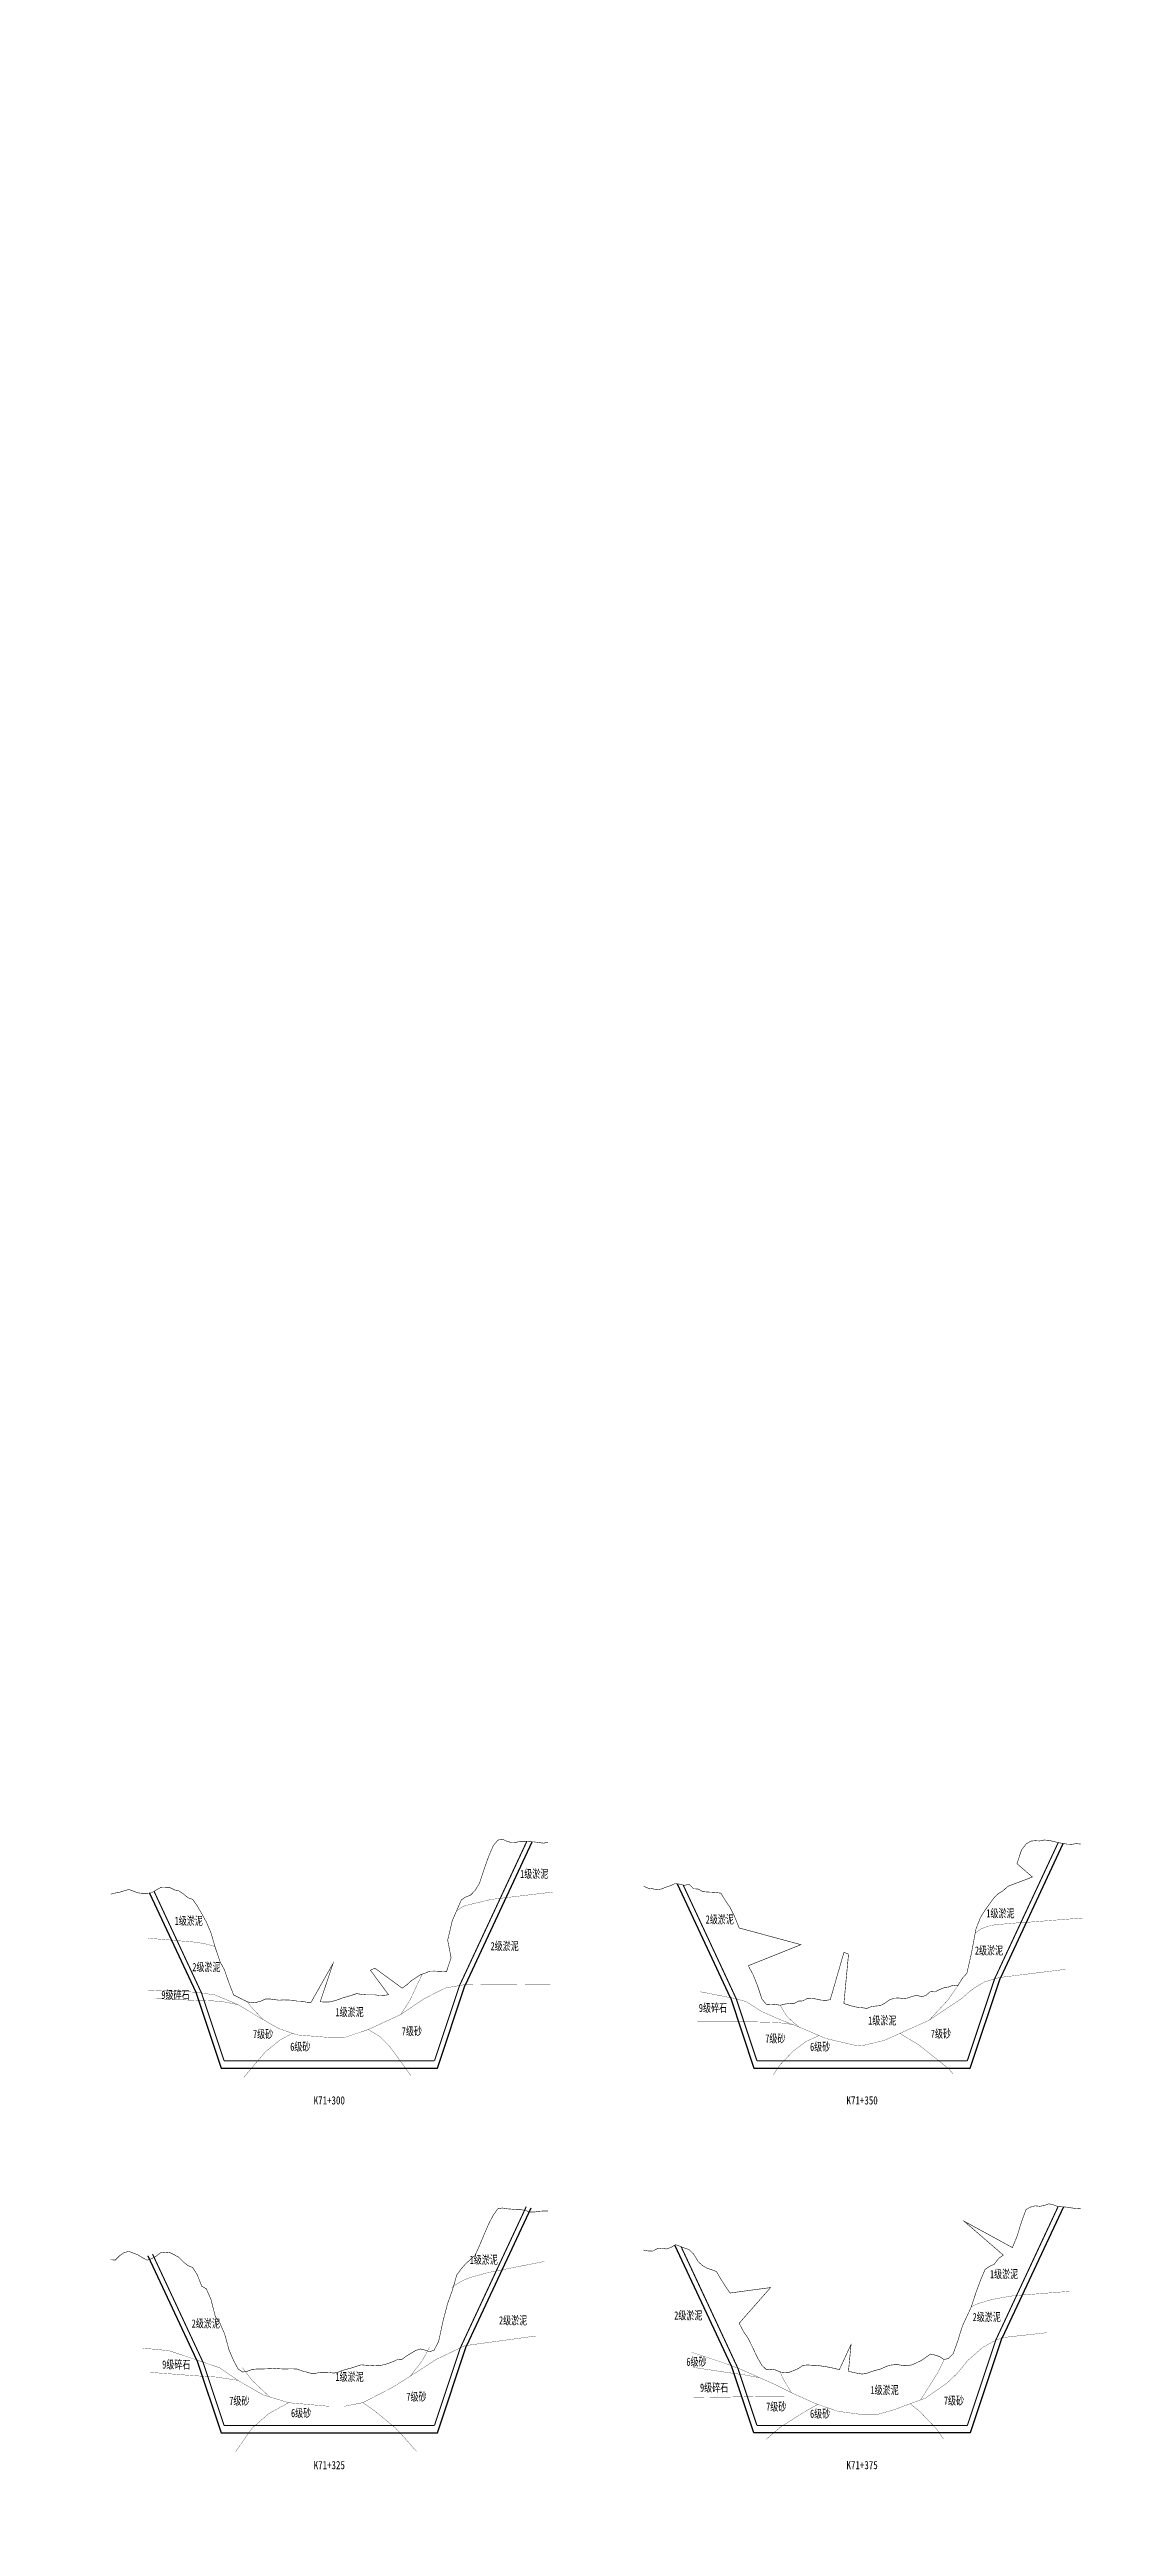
# Model space of a CAD drawing. Header units: millimetres. Extents: x 658 to 1043, y -8754 to -7848.
import ezdxf
from ezdxf.enums import TextEntityAlignment as Align

# ---------------------------------------------------------------- set-up
doc = ezdxf.new("R2010")
doc.units = ezdxf.units.MM
doc.linetypes.add('ACAD_ISO02W100', pattern=[15, 12, -3])
doc.linetypes.add('ACAD_ISO05W100', pattern=[33, 24, -3, 0, -3, 0, -3])
for name, color, linetype in [('地质分层', 6, 'Continuous'), ('开挖线', 4, 'Continuous'), ('断面线', 20, 'Continuous'), ('桩号', 1, 'Continuous'), ('超挖框', 6, 'Continuous'), ('超挖线', 3, 'Continuous')]:
    doc.layers.add(name, color=color, linetype=linetype)
doc.layers.get('0').off()
doc.styles.add('仿宋', font='仿宋_GB2312.ttf', dxfattribs={"width": 0.8})
doc.styles.add('仿宋GB2312', font='仿宋_GB2312.ttf', dxfattribs={"width": 0.7, "height": 2.5})
doc.styles.add('仿宋体', font='仿宋_GB2312.ttf', dxfattribs={"width": 0.8})

msp = doc.modelspace()

# ---------------------------------------------------------------- texts
at = {"layer": '地质分层', "linetype": 'Continuous', "width": 0.7}
for s, style, p in [('1级淤泥', '仿宋体', (835, -8515.61)), ('1级淤泥', '仿宋体', (708.59, -8532.79)), ('2级淤泥', '仿宋体', (902.92, -8532.28)), ('1级淤泥', '仿宋体', (1005.62, -8530.05)), ('2级淤泥', '仿宋体', (824.19, -8542.06)), ('2级淤泥', '仿宋体', (715.04, -8549.73)), ('2级淤泥', '仿宋体', (1001.43, -8543.66)), ('9级碎石', '仿宋GB2312', (703.71, -8559.89)), ('1级淤泥', '仿宋体', (767.45, -8566.21)), ('9级碎石', '仿宋GB2312', (900.41, -8564.65)), ('1级淤泥', '仿宋体', (962.4, -8569.28)), ('7级砂', '仿宋GB2312', (735.77, -8574.24)), ('7级砂', '仿宋GB2312', (790.23, -8573.2)), ('7级砂', '仿宋GB2312', (923.25, -8575.86)), ('7级砂', '仿宋GB2312', (983.83, -8574.11)), ('6级砂', '仿宋GB2312', (749.4, -8578.86)), ('6级砂', '仿宋GB2312', (939.63, -8578.89)), ('1级淤泥', '仿宋体', (816.55, -8656.85)), ('1级淤泥', '仿宋体', (1006.95, -8662.1)), ('2级淤泥', '仿宋体', (891.38, -8677.23)), ('2级淤泥', '仿宋体', (1000.62, -8677.82)), ('2级淤泥', '仿宋体', (714.82, -8680.18)), ('2级淤泥', '仿宋体', (827.27, -8679.05)), ('9级碎石', '仿宋GB2312', (704.01, -8695.2)), ('6级砂', '仿宋GB2312', (894.37, -8694.19)), ('1级淤泥', '仿宋体', (767.45, -8699.71)), ('9级碎石', '仿宋GB2312', (900.84, -8703.65)), ('1级淤泥', '仿宋体', (963.24, -8704.55)), ('7级砂', '仿宋GB2312', (727.1, -8708.48)), ('6级砂', '仿宋GB2312', (749.68, -8712.96)), ('7级砂', '仿宋GB2312', (791.9, -8706.99)), ('7级砂', '仿宋GB2312', (923.56, -8710.63)), ('6级砂', '仿宋GB2312', (939.63, -8713.21)), ('7级砂', '仿宋GB2312', (988.62, -8708.41))]:
    msp.add_text(s, height=3, dxfattribs=dict(at, style=style)).set_placement(p, align=Align.MIDDLE_CENTER)
at = {"layer": '桩号', "style": '仿宋', "width": 0.8}
for s, p in [('K71+300', (760, -8598.53)), ('K71+350', (955, -8598.53)), ('K71+325', (760, -8732.03)), ('K71+375', (955, -8732.03))]:
    msp.add_text(s, height=3, dxfattribs=at).set_placement(p, align=Align.MIDDLE)

# ---------------------------------------------------------------- blocks, each defined once
blk = doc.blocks.new('SYTBTK')
at = {"lineweight": 0}
h = blk.add_hatch(color=256, dxfattribs=at)
h.dxf.hatch_style = 1
h.paths.add_polyline_path([(2559.95, -2177.22), (2557.72, -2178.5), (2557.72, -2178.68), (2557.72, -2178.77), (2557.72, -2178.95), (2557.71, -2178.98), (2557.7, -2178.99), (2557.67, -2179.02), (2556.42, -2179.67), (2556.42, -2181.23), (2557.61, -2180.63), (2557.64, -2180.62), (2557.66, -2180.62), (2557.69, -2180.62), (2557.7, -2180.63), (2557.71, -2180.64), (2557.72, -2180.65), (2557.72, -2181.48), (2557.72, -2181.9), (2557.72, -2182.76), (2556.42, -2183.43), (2556.42, -2185.52), (2559.95, -2183.74)])
h = blk.add_hatch(color=256, dxfattribs=at)
h.dxf.hatch_style = 1
h.paths.add_polyline_path([(2560.63, -2177.21), (2564.13, -2179.59), (2564.13, -2181.13), (2564.12, -2181.15), (2564.1, -2181.15), (2562.59, -2180.27), (2562.58, -2180.26), (2562.57, -2180.26), (2562.56, -2180.27), (2562.56, -2182.74), (2563.2, -2183.07), (2563.2, -2182.16), (2562.93, -2181.97), (2562.93, -2181.01), (2564.13, -2181.75), (2564.13, -2185.5), (2560.63, -2183.72)])
h = blk.add_hatch(color=256, dxfattribs=at)
h.dxf.hatch_style = 1
h.paths.add_polyline_path([(2566.25, -2188.31), (2566.25, -2188.31), (2566.26, -2188.32), (2566.27, -2188.31), (2566.27, -2188.31), (2566.32, -2188.31), (2566.34, -2188.31), (2566.39, -2188.31), (2566.39, -2188.31), (2566.4, -2188.31), (2566.41, -2188.31), (2566.41, -2188.31), (2566.41, -2188.31), (2566.41, -2188.31), (2566.41, -2183.87), (2566.41, -2181.65), (2566.41, -2177.22), (2566.41, -2177.22), (2566.41, -2177.22), (2566.41, -2177.21), (2566.34, -2177.21), (2566.31, -2177.21), (2566.25, -2177.21), (2566.25, -2177.22), (2566.25, -2177.22), (2566.24, -2177.22), (2566.24, -2181.65), (2566.24, -2183.87), (2566.24, -2188.31), (2566.25, -2188.31)])
h = blk.add_hatch(color=256, dxfattribs=at)
h.dxf.hatch_style = 1
h.paths.add_polyline_path([(2572.95, -2181.71), (2572.95, -2181.48), (2572.95, -2181.47), (2572.34, -2181.47), (2572.03, -2181.47), (2571.42, -2181.47), (2571.42, -2181.46), (2571.41, -2181.45), (2571.41, -2181.35), (2571.41, -2181.29), (2571.41, -2181.18), (2571.41, -2181.17), (2571.12, -2181.17), (2570.97, -2181.17), (2570.68, -2181.17), (2570.67, -2181.18), (2570.67, -2181.29), (2570.67, -2181.35), (2570.67, -2181.46), (2570.67, -2181.46), (2570.66, -2181.46), (2570.66, -2181.47), (2569.94, -2181.47), (2569.57, -2181.47), (2568.85, -2181.47), (2568.85, -2181.48), (2568.85, -2181.48), (2568.85, -2181.49), (2568.85, -2182.83), (2568.85, -2183.5), (2568.85, -2184.85), (2568.83, -2184.87), (2568.82, -2184.88), (2568.79, -2184.91), (2568.73, -2184.91), (2568.69, -2184.91), (2568.63, -2184.91), (2568.62, -2184.91), (2568.62, -2184.92), (2568.62, -2184.93), (2568.63, -2184.94), (2568.64, -2184.95), (2568.64, -2184.97), (2568.64, -2184.98), (2568.64, -2185.02), (2568.64, -2185.01), (2568.64, -2185.02), (2568.64, -2185.03), (2568.65, -2185.03), (2568.65, -2185.07), (2568.65, -2185.09), (2568.65, -2185.13), (2568.66, -2185.13), (2568.66, -2185.13), (2568.66, -2185.14), (2568.66, -2185.14), (2568.67, -2185.14), (2568.67, -2185.18), (2568.67, -2185.19), (2568.67, -2185.22), (2568.68, -2185.23), (2568.68, -2185.23), (2568.68, -2185.26), (2568.68, -2185.28), (2568.68, -2185.31), (2568.69, -2185.31), (2568.69, -2185.31), (2568.69, -2185.32), (2568.69, -2185.32), (2568.7, -2185.32), (2568.7, -2185.36), (2568.7, -2185.37), (2568.7, -2185.4), (2568.7, -2185.41), (2568.71, -2185.41), (2568.71, -2185.44), (2568.71, -2185.45), (2568.71, -2185.48), (2568.72, -2185.49), (2568.73, -2185.51), (2568.93, -2185.51), (2569.04, -2185.51), (2569.24, -2185.51), (2569.24, -2185.5), (2569.24, -2185.49), (2569.27, -2185.49), (2569.28, -2185.49), (2569.31, -2185.49), (2569.31, -2185.49), (2569.32, -2185.48), (2569.33, -2185.48), (2569.34, -2185.48), (2569.36, -2185.47), (2569.38, -2185.47), (2569.39, -2185.46), (2569.41, -2185.45), (2569.43, -2185.43), (2569.45, -2185.42), (2569.48, -2185.4), (2569.49, -2185.39), (2569.52, -2185.36), (2569.53, -2185.33), (2569.54, -2185.31), (2569.56, -2185.28), (2569.55, -2185.27), (2569.56, -2185.26), (2569.57, -2185.23), (2569.58, -2185.21), (2569.58, -2185.2), (2569.59, -2185.2), (2569.59, -2183.94), (2569.59, -2183.32), (2569.59, -2182.05), (2570.93, -2182.05), (2571.6, -2182.05), (2572.94, -2182.05), (2572.95, -2182.05), (2572.95, -2182.04), (2572.95, -2182.04), (2572.95, -2181.82)])
h = blk.add_hatch(color=256, dxfattribs=at)
h.dxf.hatch_style = 1
h.paths.add_polyline_path([(2577.72, -2182.22), (2577.72, -2182.22), (2577.72, -2182.21), (2577.72, -2182.2), (2577.71, -2182.2), (2577.72, -2182.19), (2577.25, -2182.19), (2577.02, -2182.19), (2576.56, -2182.19), (2576.55, -2182.19), (2576.55, -2182.18), (2576.54, -2182.18), (2576.54, -2182.05), (2576.54, -2181.99), (2576.54, -2181.85), (2576.54, -2181.85), (2576.55, -2181.85), (2576.55, -2181.84), (2577.05, -2181.84), (2577.3, -2181.84), (2577.8, -2181.84), (2577.81, -2181.84), (2577.81, -2181.83), (2577.81, -2181.82), (2577.81, -2181.82), (2577.81, -2181.59), (2577.81, -2181.48), (2577.81, -2181.25), (2577.8, -2181.24), (2576.07, -2181.24), (2575.21, -2181.24), (2573.49, -2181.24), (2573.49, -2181.25), (2573.48, -2181.25), (2573.48, -2181.48), (2573.48, -2181.6), (2573.48, -2181.84), (2573.49, -2181.84), (2573.49, -2181.84), (2573.99, -2181.84), (2574.25, -2181.84), (2574.76, -2181.84), (2574.76, -2181.85), (2574.76, -2181.85), (2574.77, -2181.85), (2574.77, -2181.98), (2574.77, -2182.05), (2574.77, -2182.18), (2574.76, -2182.18), (2574.75, -2182.19), (2574.28, -2182.19), (2574.05, -2182.19), (2573.58, -2182.19), (2573.58, -2182.2), (2573.57, -2182.2), (2573.57, -2183.52), (2573.57, -2184.18), (2573.57, -2185.5), (2573.58, -2185.5), (2573.58, -2185.51), (2575.09, -2185.51), (2575.85, -2185.51), (2577.37, -2185.51), (2577.37, -2185.5), (2577.38, -2185.49), (2577.4, -2185.49), (2577.41, -2185.49), (2577.43, -2185.49), (2577.45, -2185.49), (2577.45, -2185.48), (2577.47, -2185.48), (2577.48, -2185.48), (2577.49, -2185.48), (2577.5, -2185.47), (2577.52, -2185.46), (2577.53, -2185.46), (2577.54, -2185.45), (2577.55, -2185.44), (2577.55, -2185.44), (2577.56, -2185.43), (2577.57, -2185.44), (2577.57, -2185.43), (2577.58, -2185.43), (2577.6, -2185.41), (2577.62, -2185.39), (2577.64, -2185.37), (2577.65, -2185.35), (2577.65, -2185.34), (2577.66, -2185.33), (2577.67, -2185.31), (2577.68, -2185.29), (2577.68, -2185.28), (2577.69, -2185.27), (2577.7, -2185.25), (2577.7, -2185.25), (2577.7, -2185.23), (2577.7, -2185.21), (2577.71, -2185.2), (2577.71, -2185.19), (2577.72, -2185.19), (2577.72, -2184), (2577.72, -2183.41)])
h.paths.add_polyline_path([(2576.55, -2182.75), (2576.72, -2182.75), (2576.8, -2182.75), (2576.97, -2182.75), (2576.97, -2182.75), (2576.98, -2182.75), (2576.98, -2182.75), (2576.98, -2183.61), (2576.98, -2184.03), (2576.98, -2184.88), (2576.97, -2184.89), (2576.97, -2184.9), (2576.97, -2184.91), (2576.96, -2184.91), (2576.96, -2184.91), (2576.96, -2184.92), (2576.93, -2184.93), (2576.92, -2184.94), (2576.9, -2184.94), (2576.89, -2184.94), (2576.89, -2184.95), (2576.88, -2184.95), (2575.85, -2184.95), (2575.34, -2184.95), (2574.31, -2184.95), (2574.32, -2184.95), (2574.31, -2184.94), (2574.31, -2184.94), (2574.31, -2184.07), (2574.31, -2183.63), (2574.31, -2182.76), (2574.31, -2182.76), (2574.32, -2182.75), (2574.31, -2182.75), (2574.49, -2182.75), (2574.58, -2182.75), (2574.76, -2182.75), (2574.76, -2182.75), (2574.76, -2182.76), (2574.77, -2182.76), (2574.77, -2183.2), (2574.77, -2183.42), (2574.77, -2183.85), (2574.76, -2183.86), (2574.76, -2183.86), (2574.75, -2183.87), (2574.74, -2183.88), (2574.74, -2183.89), (2574.75, -2183.91), (2574.74, -2183.91), (2574.73, -2183.92), (2574.73, -2183.92), (2574.71, -2183.95), (2574.7, -2183.97), (2574.67, -2183.99), (2574.59, -2183.99), (2574.56, -2183.99), (2574.48, -2183.99), (2574.48, -2183.99), (2574.48, -2183.99), (2574.48, -2184.02), (2574.48, -2184.04), (2574.48, -2184.07), (2574.49, -2184.08), (2574.49, -2184.09), (2574.49, -2184.12), (2574.49, -2184.14), (2574.49, -2184.18), (2574.5, -2184.18), (2574.51, -2184.18), (2574.51, -2184.22), (2574.51, -2184.23), (2574.51, -2184.26), (2574.51, -2184.26), (2574.51, -2184.27), (2574.51, -2184.27), (2574.52, -2184.28), (2574.52, -2184.28), (2574.52, -2184.28), (2574.52, -2184.31), (2574.52, -2184.33), (2574.52, -2184.36), (2574.53, -2184.36), (2574.53, -2184.36), (2574.54, -2184.37), (2574.54, -2184.4), (2574.54, -2184.42), (2574.54, -2184.46), (2574.54, -2184.46), (2574.54, -2184.47), (2574.55, -2184.47), (2574.56, -2184.49), (2574.56, -2184.5), (2574.55, -2184.52), (2574.55, -2184.53), (2574.55, -2184.53), (2574.55, -2184.54), (2574.79, -2184.54), (2574.91, -2184.54), (2575.15, -2184.54), (2575.15, -2184.54), (2575.17, -2184.53), (2575.19, -2184.53), (2575.21, -2184.51), (2575.21, -2184.51), (2575.23, -2184.51), (2575.23, -2184.5), (2575.24, -2184.5), (2575.25, -2184.5), (2575.27, -2184.48), (2575.27, -2184.47), (2575.29, -2184.46), (2575.3, -2184.45), (2575.32, -2184.45), (2575.33, -2184.42), (2575.34, -2184.41), (2575.36, -2184.39), (2575.38, -2184.37), (2575.39, -2184.36), (2575.4, -2184.34), (2575.41, -2184.33), (2575.41, -2184.32), (2575.41, -2184.3), (2575.42, -2184.29), (2575.43, -2184.29), (2575.43, -2184.27), (2575.44, -2184.25), (2575.45, -2184.24), (2575.44, -2184.21), (2575.45, -2184.21), (2575.45, -2184.21), (2575.45, -2184.21), (2575.45, -2183.63), (2575.45, -2183.34), (2575.45, -2182.76), (2575.46, -2182.76), (2575.46, -2182.75), (2575.46, -2182.75), (2575.61, -2182.75), (2575.68, -2182.75), (2575.83, -2182.75), (2575.83, -2182.75), (2575.83, -2182.75), (2575.83, -2182.75), (2575.83, -2183.33), (2575.83, -2183.62), (2575.83, -2184.2), (2575.84, -2184.2), (2575.84, -2184.21), (2575.84, -2184.21), (2575.84, -2184.22), (2575.85, -2184.22), (2575.85, -2184.22), (2575.85, -2184.25), (2575.85, -2184.26), (2575.85, -2184.29), (2575.86, -2184.29), (2575.86, -2184.29), (2575.87, -2184.3), (2575.87, -2184.31), (2575.86, -2184.32), (2575.88, -2184.35), (2575.89, -2184.36), (2575.9, -2184.4), (2575.93, -2184.43), (2575.95, -2184.44), (2575.98, -2184.47), (2576, -2184.48), (2576.02, -2184.49), (2576.04, -2184.5), (2576.05, -2184.51), (2576.05, -2184.51), (2576.06, -2184.51), (2576.07, -2184.52), (2576.07, -2184.52), (2576.08, -2184.52), (2576.1, -2184.53), (2576.11, -2184.53), (2576.13, -2184.53), (2576.13, -2184.53), (2576.13, -2184.54), (2576.14, -2184.54), (2576.41, -2184.54), (2576.54, -2184.54), (2576.81, -2184.54), (2576.81, -2184.53), (2576.81, -2184.53), (2576.82, -2184.53), (2576.81, -2184.52), (2576.81, -2184.52), (2576.81, -2184.31), (2576.81, -2184.2), (2576.81, -2183.99), (2576.8, -2183.99), (2576.8, -2183.99), (2576.72, -2183.99), (2576.68, -2183.99), (2576.6, -2183.99), (2576.57, -2183.96), (2576.56, -2183.95), (2576.54, -2183.93), (2576.54, -2183.46), (2576.54, -2183.23), (2576.54, -2182.76), (2576.54, -2182.76), (2576.55, -2182.75)], flags=16)
h.paths.add_polyline_path([(2575.83, -2182.19), (2575.83, -2182.18), (2575.82, -2182.19), (2575.82, -2182.19), (2575.68, -2182.19), (2575.61, -2182.19), (2575.47, -2182.19), (2575.47, -2182.19), (2575.46, -2182.18), (2575.45, -2182.18), (2575.45, -2182.05), (2575.45, -2181.99), (2575.45, -2181.85), (2575.46, -2181.85), (2575.46, -2181.85), (2575.46, -2181.84), (2575.61, -2181.84), (2575.68, -2181.84), (2575.83, -2181.84), (2575.83, -2181.85), (2575.83, -2181.85), (2575.83, -2181.85), (2575.83, -2181.98), (2575.83, -2182.05)], flags=16)
h = blk.add_hatch(color=256, dxfattribs=at)
h.dxf.hatch_style = 1
h.paths.add_polyline_path([(2582.66, -2181.65), (2582.66, -2181.42), (2582.65, -2181.41), (2581.96, -2181.41), (2581.61, -2181.41), (2580.9, -2181.41), (2580.9, -2181.4), (2580.89, -2181.4), (2580.88, -2181.4), (2580.88, -2181.3), (2580.88, -2181.26), (2580.88, -2181.17), (2580.59, -2181.17), (2580.45, -2181.17), (2580.16, -2181.17), (2580.15, -2181.18), (2580.15, -2181.26), (2580.15, -2181.31), (2580.15, -2181.4), (2580.14, -2181.4), (2580.14, -2181.4), (2580.14, -2181.41), (2579.42, -2181.41), (2579.06, -2181.41), (2578.35, -2181.41), (2578.34, -2181.42), (2578.34, -2181.65), (2578.34, -2181.77), (2578.34, -2182), (2578.35, -2182.01), (2580.07, -2182.01), (2580.94, -2182.01), (2582.66, -2182.01), (2582.67, -2182), (2582.67, -2181.99), (2582.67, -2181.98), (2582.67, -2181.76)])
h = blk.add_hatch(color=256, dxfattribs=at)
h.dxf.hatch_style = 1
h.paths.add_polyline_path([(2578.45, -2185.5), (2578.45, -2185.51), (2578.89, -2185.51), (2579.11, -2185.51), (2579.56, -2185.51), (2579.56, -2185.5), (2579.56, -2185.5), (2579.56, -2185.49), (2579.59, -2185.49), (2579.6, -2185.49), (2579.63, -2185.49), (2579.63, -2185.49), (2579.63, -2185.49), (2579.64, -2185.48), (2579.66, -2185.48), (2579.67, -2185.48), (2579.7, -2185.47), (2579.71, -2185.47), (2579.72, -2185.46), (2579.73, -2185.45), (2579.74, -2185.45), (2579.75, -2185.45), (2579.76, -2185.44), (2579.77, -2185.43), (2579.78, -2185.43), (2579.79, -2185.42), (2579.8, -2185.42), (2579.81, -2185.42), (2579.82, -2185.41), (2579.86, -2185.39), (2579.88, -2185.37), (2579.92, -2185.34), (2579.93, -2185.33), (2579.93, -2185.32), (2579.95, -2185.31), (2579.95, -2185.31), (2579.96, -2185.31), (2579.96, -2185.31), (2580.06, -2185.21), (2580.11, -2185.16), (2580.21, -2185.06), (2580.23, -2185.06), (2580.24, -2185.05), (2580.25, -2185.04), (2580.34, -2184.94), (2580.39, -2184.9), (2580.49, -2184.81), (2580.5, -2184.8), (2580.5, -2184.8), (2580.52, -2184.8), (2580.52, -2184.81), (2580.52, -2184.81), (2580.53, -2184.81), (2580.6, -2184.88), (2580.63, -2184.91), (2580.7, -2184.98), (2580.7, -2184.98), (2580.71, -2184.98), (2580.72, -2184.98), (2580.79, -2185.06), (2580.83, -2185.1), (2580.9, -2185.17), (2580.92, -2185.17), (2580.93, -2185.18), (2580.94, -2185.19), (2581, -2185.25), (2581.03, -2185.28), (2581.09, -2185.33), (2581.11, -2185.34), (2581.11, -2185.35), (2581.13, -2185.36), (2581.2, -2185.4), (2581.24, -2185.42), (2581.32, -2185.46), (2581.33, -2185.46), (2581.34, -2185.46), (2581.35, -2185.47), (2581.38, -2185.47), (2581.39, -2185.48), (2581.42, -2185.48), (2581.42, -2185.49), (2581.42, -2185.49), (2581.42, -2185.49), (2581.46, -2185.49), (2581.48, -2185.49), (2581.52, -2185.49), (2581.52, -2185.5), (2581.52, -2185.5), (2581.52, -2185.51), (2581.98, -2185.51), (2582.21, -2185.51), (2582.66, -2185.51), (2582.67, -2185.5), (2582.67, -2185.49), (2582.67, -2185.48), (2582.67, -2185.26), (2582.66, -2185.15), (2582.66, -2184.93), (2582.67, -2184.93), (2582.67, -2184.92), (2582.67, -2184.92), (2582.66, -2184.92), (2582.66, -2184.91), (2582.66, -2184.91), (2582.34, -2184.91), (2582.17, -2184.91), (2581.84, -2184.91), (2581.83, -2184.9), (2581.82, -2184.9), (2581.81, -2184.89), (2581.79, -2184.89), (2581.78, -2184.89), (2581.76, -2184.88), (2581.74, -2184.88), (2581.73, -2184.88), (2581.71, -2184.87), (2581.69, -2184.86), (2581.68, -2184.85), (2581.66, -2184.83), (2581.65, -2184.83), (2581.64, -2184.83), (2581.64, -2184.82), (2581.59, -2184.76), (2581.56, -2184.74), (2581.5, -2184.69), (2581.43, -2184.62), (2581.39, -2184.58), (2581.31, -2184.52), (2581.31, -2184.51), (2581.3, -2184.51), (2581.3, -2184.51), (2581.23, -2184.44), (2581.2, -2184.41), (2581.14, -2184.35), (2581.12, -2184.35), (2581.11, -2184.34), (2581.1, -2184.33), (2581.09, -2184.31), (2581.08, -2184.3), (2581.06, -2184.29), (2581.06, -2184.28), (2581.06, -2184.27), (2581.07, -2184.27), (2581.15, -2184.18), (2581.19, -2184.14), (2581.28, -2184.06), (2581.29, -2184.05), (2581.29, -2184.05), (2581.3, -2184.05), (2581.4, -2183.95), (2581.45, -2183.9), (2581.54, -2183.81), (2581.55, -2183.8), (2581.55, -2183.8), (2581.56, -2183.8), (2581.66, -2183.7), (2581.71, -2183.65), (2581.81, -2183.55), (2581.83, -2183.55), (2581.84, -2183.54), (2581.85, -2183.53), (2581.94, -2183.43), (2581.99, -2183.39), (2582.09, -2183.3), (2582.09, -2183.3), (2582.09, -2183.3), (2582.09, -2183.3), (2582.14, -2183.25), (2582.17, -2183.22), (2582.22, -2183.17), (2582.39, -2183.17), (2582.48, -2183.17), (2582.65, -2183.17), (2582.65, -2183.17), (2582.65, -2183.16), (2582.65, -2183.16), (2582.65, -2182.93), (2582.65, -2182.81), (2582.65, -2182.57), (2582.65, -2182.57), (2582.65, -2182.57), (2582.65, -2182.57), (2582.46, -2182.57), (2582.36, -2182.57), (2582.17, -2182.57), (2582.14, -2182.56), (2582.13, -2182.55), (2582.11, -2182.52), (2582.08, -2182.5), (2582.07, -2182.49), (2582.05, -2182.46), (2582.05, -2182.45), (2582.05, -2182.44), (2582.04, -2182.43), (2582.03, -2182.42), (2582.03, -2182.42), (2582.02, -2182.41), (2582.02, -2182.4), (2582.02, -2182.39), (2582.01, -2182.39), (2582, -2182.37), (2582, -2182.36), (2581.99, -2182.35), (2581.99, -2182.33), (2581.98, -2182.32), (2581.97, -2182.31), (2581.95, -2182.28), (2581.94, -2182.26), (2581.92, -2182.23), (2581.91, -2182.22), (2581.91, -2182.21), (2581.9, -2182.2), (2581.9, -2182.19), (2581.9, -2182.18), (2581.89, -2182.17), (2581.56, -2182.17), (2581.39, -2182.17), (2581.06, -2182.17), (2581.05, -2182.18), (2581.05, -2182.19), (2581.06, -2182.2), (2581.06, -2182.21), (2581.06, -2182.21), (2581.07, -2182.22), (2581.07, -2182.23), (2581.07, -2182.23), (2581.08, -2182.24), (2581.1, -2182.26), (2581.1, -2182.28), (2581.12, -2182.31), (2581.14, -2182.35), (2581.15, -2182.37), (2581.17, -2182.4), (2581.17, -2182.42), (2581.18, -2182.42), (2581.18, -2182.43), (2581.19, -2182.44), (2581.2, -2182.45), (2581.2, -2182.46), (2581.2, -2182.46), (2581.21, -2182.47), (2581.21, -2182.48), (2581.22, -2182.49), (2581.22, -2182.5), (2581.23, -2182.51), (2581.23, -2182.52), (2581.24, -2182.53), (2581.24, -2182.54), (2581.25, -2182.55), (2581.25, -2182.56), (2581.26, -2182.57), (2581.28, -2182.61), (2581.29, -2182.62), (2581.31, -2182.65), (2581.31, -2182.66), (2581.31, -2182.67), (2581.32, -2182.67), (2581.33, -2182.7), (2581.34, -2182.71), (2581.36, -2182.74), (2581.35, -2182.75), (2581.36, -2182.76), (2581.36, -2182.77), (2581.37, -2182.77), (2581.38, -2182.78), (2581.39, -2182.79), (2581.38, -2182.8), (2581.39, -2182.8), (2581.39, -2182.81), (2581.4, -2182.82), (2581.4, -2182.83), (2581.41, -2182.84), (2581.41, -2182.86), (2581.42, -2182.86), (2581.42, -2182.87), (2581.43, -2182.89), (2581.44, -2182.9), (2581.45, -2182.91), (2581.47, -2182.95), (2581.49, -2182.97), (2581.52, -2183), (2581.55, -2183.03), (2581.57, -2183.05), (2581.6, -2183.07), (2581.61, -2183.08), (2581.62, -2183.08), (2581.63, -2183.09), (2581.64, -2183.09), (2581.65, -2183.09), (2581.66, -2183.1), (2581.68, -2183.11), (2581.69, -2183.12), (2581.72, -2183.13), (2581.72, -2183.14), (2581.72, -2183.14), (2581.71, -2183.15), (2581.71, -2183.15), (2581.7, -2183.15), (2581.69, -2183.14), (2581.48, -2183.14), (2581.38, -2183.14), (2581.17, -2183.14), (2581.17, -2183.15), (2581.16, -2183.15), (2581.16, -2183.15), (2581.1, -2183.2), (2581.07, -2183.23), (2581.02, -2183.29), (2581, -2183.29), (2580.99, -2183.3), (2580.98, -2183.31), (2580.84, -2183.45), (2580.78, -2183.52), (2580.64, -2183.65), (2580.63, -2183.65), (2580.62, -2183.66), (2580.61, -2183.66), (2580.58, -2183.7), (2580.56, -2183.72), (2580.52, -2183.76), (2580.52, -2183.76), (2580.52, -2183.76), (2580.52, -2183.77), (2580.51, -2183.77), (2580.5, -2183.77), (2580.49, -2183.76), (2580.42, -2183.68), (2580.38, -2183.64), (2580.29, -2183.57), (2580.29, -2183.57), (2580.29, -2183.57), (2580.29, -2183.57), (2580.21, -2183.5), (2580.18, -2183.46), (2580.11, -2183.39), (2580.09, -2183.38), (2580.08, -2183.38), (2580.06, -2183.37), (2579.99, -2183.29), (2579.95, -2183.25), (2579.87, -2183.18), (2579.85, -2183.17), (2579.84, -2183.16), (2579.82, -2183.14), (2579.65, -2183.14), (2579.57, -2183.14), (2579.4, -2183.14), (2579.4, -2183.14), (2579.4, -2183.13), (2579.4, -2183.13), (2579.43, -2183.11), (2579.44, -2183.1), (2579.46, -2183.08), (2579.48, -2183.08), (2579.48, -2183.08), (2579.49, -2183.06), (2579.54, -2183.02), (2579.56, -2183), (2579.59, -2182.95), (2579.6, -2182.93), (2579.61, -2182.92), (2579.62, -2182.9), (2579.63, -2182.9), (2579.63, -2182.9), (2579.64, -2182.89), (2579.63, -2182.88), (2579.64, -2182.87), (2579.64, -2182.87), (2579.65, -2182.85), (2579.65, -2182.84), (2579.66, -2182.83), (2579.66, -2182.82), (2579.67, -2182.82), (2579.67, -2182.81), (2579.68, -2182.79), (2579.68, -2182.78), (2579.69, -2182.77), (2579.7, -2182.76), (2579.7, -2182.75), (2579.72, -2182.74), (2579.75, -2182.67), (2579.76, -2182.64), (2579.8, -2182.58), (2579.8, -2182.57), (2579.81, -2182.57), (2579.82, -2182.56), (2579.81, -2182.55), (2579.82, -2182.54), (2579.83, -2182.54), (2579.83, -2182.52), (2579.83, -2182.51), (2579.84, -2182.5), (2579.85, -2182.49), (2579.85, -2182.48), (2579.86, -2182.48), (2579.86, -2182.46), (2579.86, -2182.45), (2579.87, -2182.44), (2579.88, -2182.42), (2579.88, -2182.41), (2579.9, -2182.4), (2579.92, -2182.36), (2579.93, -2182.35), (2579.95, -2182.31), (2579.96, -2182.28), (2579.96, -2182.27), (2579.98, -2182.24), (2579.99, -2182.23), (2579.99, -2182.23), (2580, -2182.23), (2580, -2182.22), (2580, -2182.21), (2580.01, -2182.2), (2580.01, -2182.2), (2580.01, -2182.19), (2580.01, -2182.19), (2580.01, -2182.18), (2580.01, -2182.18), (2580, -2182.17), (2579.67, -2182.17), (2579.51, -2182.17), (2579.18, -2182.17), (2579.17, -2182.19), (2579.17, -2182.2), (2579.15, -2182.21), (2579.16, -2182.22), (2579.15, -2182.23), (2579.15, -2182.23), (2579.14, -2182.25), (2579.13, -2182.26), (2579.12, -2182.28), (2579.08, -2182.36), (2579.05, -2182.4), (2579.01, -2182.49), (2579, -2182.5), (2579, -2182.5), (2578.99, -2182.51), (2578.99, -2182.52), (2578.99, -2182.53), (2578.98, -2182.54), (2578.97, -2182.54), (2578.97, -2182.55), (2578.96, -2182.55), (2578.95, -2182.55), (2578.94, -2182.55), (2578.94, -2182.56), (2578.93, -2182.57), (2578.92, -2182.57), (2578.91, -2182.58), (2578.91, -2182.58), (2578.9, -2182.58), (2578.9, -2182.58), (2578.87, -2182.58), (2578.85, -2182.58), (2578.82, -2182.58), (2578.82, -2182.59), (2578.82, -2182.59), (2578.81, -2182.6), (2578.63, -2182.6), (2578.53, -2182.6), (2578.34, -2182.6), (2578.34, -2182.6), (2578.34, -2182.61), (2578.34, -2182.62), (2578.35, -2182.63), (2578.35, -2182.63), (2578.36, -2182.64), (2578.36, -2182.66), (2578.36, -2182.67), (2578.35, -2182.69), (2578.36, -2182.7), (2578.36, -2182.7), (2578.37, -2182.71), (2578.37, -2182.74), (2578.37, -2182.75), (2578.37, -2182.78), (2578.37, -2182.79), (2578.38, -2182.8), (2578.39, -2182.8), (2578.39, -2182.83), (2578.39, -2182.84), (2578.39, -2182.87), (2578.39, -2182.87), (2578.39, -2182.87), (2578.4, -2182.87), (2578.4, -2182.91), (2578.4, -2182.92), (2578.4, -2182.95), (2578.4, -2182.96), (2578.41, -2182.96), (2578.41, -2182.96), (2578.41, -2182.96), (2578.41, -2182.97), (2578.42, -2182.97), (2578.42, -2183), (2578.42, -2183.02), (2578.42, -2183.05), (2578.42, -2183.05), (2578.42, -2183.05), (2578.43, -2183.06), (2578.43, -2183.08), (2578.43, -2183.09), (2578.43, -2183.12), (2578.43, -2183.12), (2578.44, -2183.13), (2578.45, -2183.13), (2578.45, -2183.15), (2578.45, -2183.16), (2578.45, -2183.18), (2578.58, -2183.18), (2578.65, -2183.18), (2578.78, -2183.18), (2578.78, -2183.19), (2578.78, -2183.19), (2578.79, -2183.19), (2578.84, -2183.24), (2578.87, -2183.27), (2578.92, -2183.32), (2578.92, -2183.32), (2578.93, -2183.32), (2578.94, -2183.32), (2579.01, -2183.4), (2579.05, -2183.44), (2579.12, -2183.51), (2579.13, -2183.51), (2579.14, -2183.52), (2579.15, -2183.52), (2579.23, -2183.6), (2579.26, -2183.64), (2579.34, -2183.71), (2579.36, -2183.72), (2579.37, -2183.72), (2579.38, -2183.73), (2579.45, -2183.82), (2579.49, -2183.85), (2579.58, -2183.92), (2579.66, -2184), (2579.71, -2184.04), (2579.79, -2184.12), (2579.79, -2184.13), (2579.8, -2184.13), (2579.8, -2184.13), (2579.86, -2184.19), (2579.89, -2184.22), (2579.95, -2184.28), (2579.95, -2184.28), (2579.96, -2184.28), (2579.96, -2184.28), (2579.96, -2184.29), (2579.96, -2184.3), (2579.96, -2184.31), (2579.82, -2184.44), (2579.76, -2184.5), (2579.62, -2184.63), (2579.61, -2184.64), (2579.61, -2184.64), (2579.6, -2184.65), (2579.53, -2184.72), (2579.49, -2184.75), (2579.42, -2184.83), (2579.41, -2184.83), (2579.4, -2184.83), (2579.39, -2184.84), (2579.38, -2184.84), (2579.37, -2184.85), (2579.36, -2184.86), (2579.35, -2184.86), (2579.34, -2184.86), (2579.33, -2184.87), (2579.33, -2184.87), (2579.32, -2184.87), (2579.32, -2184.88), (2579.31, -2184.87), (2579.3, -2184.88), (2579.29, -2184.88), (2579.26, -2184.89), (2579.25, -2184.89), (2579.22, -2184.9), (2579.21, -2184.9), (2579.21, -2184.91), (2579.21, -2184.91), (2578.86, -2184.91), (2578.69, -2184.91), (2578.34, -2184.91), (2578.34, -2184.91), (2578.34, -2184.92), (2578.34, -2184.93), (2578.35, -2184.94), (2578.35, -2184.94), (2578.36, -2184.95), (2578.36, -2184.97), (2578.36, -2184.98), (2578.36, -2185.01), (2578.35, -2185.01), (2578.35, -2185.01), (2578.35, -2185.01), (2578.36, -2185.02), (2578.36, -2185.03), (2578.37, -2185.03), (2578.37, -2185.06), (2578.37, -2185.07), (2578.37, -2185.1), (2578.37, -2185.1), (2578.38, -2185.1), (2578.38, -2185.1), (2578.38, -2185.11), (2578.38, -2185.11), (2578.39, -2185.11), (2578.39, -2185.15), (2578.39, -2185.16), (2578.39, -2185.19), (2578.39, -2185.19), (2578.39, -2185.2), (2578.4, -2185.2), (2578.4, -2185.23), (2578.4, -2185.25), (2578.4, -2185.28), (2578.4, -2185.28), (2578.41, -2185.28), (2578.41, -2185.28), (2578.42, -2185.3), (2578.42, -2185.31), (2578.41, -2185.33), (2578.41, -2185.34), (2578.42, -2185.36), (2578.43, -2185.36), (2578.43, -2185.39), (2578.43, -2185.41), (2578.43, -2185.44), (2578.44, -2185.45), (2578.44, -2185.45), (2578.45, -2185.46), (2578.45, -2185.47), (2578.45, -2185.48), (2578.44, -2185.49), (2578.45, -2185.5)])
h = blk.add_hatch(color=256, dxfattribs=at)
h.dxf.hatch_style = 1
h.paths.add_polyline_path([(2584.1, -2181.29), (2584.09, -2181.29), (2584.1, -2181.29), (2583.79, -2181.29), (2583.63, -2181.29), (2583.32, -2181.29), (2583.32, -2181.29), (2583.32, -2181.29), (2583.32, -2181.52), (2583.32, -2181.64), (2583.32, -2181.87), (2583.32, -2181.87), (2583.32, -2181.87), (2583.63, -2181.87), (2583.79, -2181.87), (2584.1, -2181.87), (2584.09, -2181.87), (2584.1, -2181.87), (2584.1, -2181.64), (2584.1, -2181.52)])
h.paths.add_polyline_path([(2584.13, -2182.17), (2584.12, -2182.17), (2584.13, -2182.16), (2583.75, -2182.16), (2583.56, -2182.16), (2583.18, -2182.16), (2583.18, -2182.17), (2583.18, -2182.17), (2583.18, -2182.18), (2583.18, -2182.4), (2583.18, -2182.51), (2583.18, -2182.74), (2583.18, -2182.74), (2583.18, -2182.74), (2583.18, -2182.75), (2583.19, -2182.75), (2583.18, -2182.76), (2583.26, -2182.76), (2583.3, -2182.76), (2583.38, -2182.76), (2583.38, -2182.77), (2583.39, -2182.77), (2583.4, -2182.77), (2583.4, -2183.6), (2583.4, -2184.02), (2583.4, -2184.85), (2583.38, -2184.87), (2583.37, -2184.88), (2583.34, -2184.91), (2583.26, -2184.91), (2583.23, -2184.91), (2583.15, -2184.91), (2583.15, -2184.92), (2583.15, -2184.92), (2583.15, -2184.93), (2583.15, -2184.94), (2583.16, -2184.95), (2583.16, -2184.96), (2583.17, -2184.99), (2583.17, -2185), (2583.17, -2185.04), (2583.17, -2185.04), (2583.18, -2185.04), (2583.18, -2185.05), (2583.18, -2185.05), (2583.18, -2185.05), (2583.18, -2185.08), (2583.18, -2185.1), (2583.18, -2185.13), (2583.18, -2185.13), (2583.18, -2185.13), (2583.18, -2185.14), (2583.19, -2185.15), (2583.2, -2185.15), (2583.2, -2185.18), (2583.2, -2185.2), (2583.2, -2185.23), (2583.2, -2185.24), (2583.21, -2185.24), (2583.21, -2185.25), (2583.21, -2185.28), (2583.21, -2185.29), (2583.21, -2185.32), (2583.23, -2185.33), (2583.23, -2185.36), (2583.23, -2185.38), (2583.23, -2185.41), (2583.23, -2185.42), (2583.24, -2185.42), (2583.24, -2185.43), (2583.24, -2185.45), (2583.24, -2185.46), (2583.24, -2185.49), (2583.25, -2185.51), (2583.46, -2185.51), (2583.57, -2185.51), (2583.78, -2185.51), (2583.78, -2185.5), (2583.79, -2185.49), (2583.81, -2185.49), (2583.83, -2185.49), (2583.85, -2185.49), (2583.86, -2185.49), (2583.86, -2185.48), (2583.89, -2185.48), (2583.9, -2185.48), (2583.92, -2185.47), (2583.95, -2185.45), (2583.97, -2185.44), (2584.01, -2185.42), (2584.02, -2185.43), (2584.03, -2185.43), (2584.03, -2185.43), (2584.04, -2185.44), (2584.05, -2185.45), (2584.06, -2185.45), (2584.08, -2185.46), (2584.09, -2185.46), (2584.1, -2185.47), (2584.13, -2185.48), (2584.14, -2185.48), (2584.16, -2185.48), (2584.16, -2185.49), (2584.17, -2185.49), (2584.19, -2185.49), (2584.21, -2185.49), (2584.23, -2185.49), (2584.24, -2185.5), (2584.24, -2185.51), (2585.54, -2185.51), (2586.19, -2185.51), (2587.49, -2185.51), (2587.5, -2185.5), (2587.5, -2185.49), (2587.5, -2185.48), (2587.49, -2185.26), (2587.49, -2185.15), (2587.49, -2184.92), (2587.49, -2184.91), (2586.19, -2184.91), (2585.53, -2184.91), (2584.23, -2184.91), (2584.19, -2184.89), (2584.17, -2184.88), (2584.13, -2184.85), (2584.13, -2183.78), (2584.13, -2183.24)])
h.paths.add_polyline_path([(2587.37, -2181.43), (2587.37, -2181.25), (2587.37, -2181.25), (2587.37, -2181.24), (2586.18, -2181.24), (2585.59, -2181.24), (2584.41, -2181.24), (2584.41, -2181.25), (2584.4, -2181.25), (2584.4, -2181.44), (2584.4, -2181.53), (2584.4, -2181.73), (2584.41, -2181.73), (2584.41, -2181.73), (2585.24, -2181.73), (2585.65, -2181.73), (2586.48, -2181.73), (2586.48, -2181.74), (2586.48, -2181.75), (2586.48, -2181.75), (2586.48, -2181.76), (2586.41, -2181.81), (2586.38, -2181.83), (2586.33, -2181.89), (2586.29, -2181.94), (2586.26, -2181.96), (2586.21, -2181.99), (2586.21, -2182), (2586.2, -2182), (2586.15, -2182.05), (2586.13, -2182.07), (2586.09, -2182.11), (2585.92, -2182.11), (2585.84, -2182.11), (2585.68, -2182.11), (2585.66, -2182.1), (2585.66, -2182.09), (2585.64, -2182.08), (2585.64, -2182.07), (2585.64, -2182.06), (2585.64, -2182.06), (2585.62, -2182.04), (2585.6, -2182.03), (2585.58, -2182.01), (2585.58, -2181.99), (2585.58, -2181.99), (2585.57, -2181.98), (2585.55, -2181.95), (2585.53, -2181.94), (2585.51, -2181.91), (2585.5, -2181.91), (2585.5, -2181.9), (2585.16, -2181.9), (2585, -2181.9), (2584.66, -2181.9), (2584.66, -2181.91), (2584.66, -2181.92), (2584.67, -2181.93), (2584.7, -2181.95), (2584.71, -2181.96), (2584.73, -2181.98), (2584.73, -2182), (2584.74, -2182.01), (2584.75, -2182.01), (2584.77, -2182.03), (2584.78, -2182.04), (2584.8, -2182.06), (2584.79, -2182.08), (2584.8, -2182.08), (2584.81, -2182.09), (2584.82, -2182.1), (2584.82, -2182.11), (2584.66, -2182.11), (2584.57, -2182.11), (2584.41, -2182.11), (2584.41, -2182.12), (2584.4, -2182.12), (2584.4, -2183.15), (2584.4, -2183.67), (2584.4, -2184.7), (2584.41, -2184.7), (2584.41, -2184.71), (2584.67, -2184.71), (2584.81, -2184.71), (2585.07, -2184.71), (2585.08, -2184.71), (2585.08, -2184.7), (2585.08, -2184.69), (2585.08, -2184.46), (2585.08, -2184.35), (2585.08, -2184.12), (2585.08, -2184.12), (2585.09, -2184.11), (2585.09, -2184.11), (2585.24, -2184.11), (2585.32, -2184.11), (2585.48, -2184.11), (2585.48, -2184.11), (2585.49, -2184.11), (2585.49, -2184.11), (2585.49, -2184.35), (2585.49, -2184.47), (2585.49, -2184.7), (2585.5, -2184.7), (2585.5, -2184.71), (2585.78, -2184.71), (2585.93, -2184.71), (2586.22, -2184.71), (2586.22, -2184.71), (2586.23, -2184.7), (2586.23, -2184.69), (2586.23, -2184.46), (2586.23, -2184.35), (2586.23, -2184.12), (2586.23, -2184.12), (2586.23, -2184.11), (2586.23, -2184.11), (2586.43, -2184.11), (2586.53, -2184.11), (2586.72, -2184.11), (2586.72, -2184.11), (2586.72, -2184.11), (2586.73, -2184.11), (2586.73, -2184.15), (2586.73, -2184.17), (2586.73, -2184.21), (2586.72, -2184.24), (2586.71, -2184.25), (2586.69, -2184.27), (2586.68, -2184.27), (2586.67, -2184.27), (2586.66, -2184.28), (2586.58, -2184.29), (2586.54, -2184.29), (2586.46, -2184.29), (2586.46, -2184.29), (2586.46, -2184.29), (2586.46, -2184.3), (2586.46, -2184.31), (2586.46, -2184.31), (2586.47, -2184.32), (2586.47, -2184.33), (2586.47, -2184.34), (2586.47, -2184.35), (2586.47, -2184.36), (2586.48, -2184.36), (2586.49, -2184.37), (2586.49, -2184.39), (2586.49, -2184.41), (2586.49, -2184.43), (2586.5, -2184.44), (2586.5, -2184.45), (2586.51, -2184.46), (2586.5, -2184.47), (2586.5, -2184.49), (2586.5, -2184.5), (2586.52, -2184.5), (2586.51, -2184.52), (2586.51, -2184.54), (2586.52, -2184.56), (2586.52, -2184.56), (2586.53, -2184.57), (2586.53, -2184.57), (2586.53, -2184.59), (2586.53, -2184.61), (2586.53, -2184.63), (2586.54, -2184.63), (2586.55, -2184.64), (2586.54, -2184.66), (2586.54, -2184.67), (2586.55, -2184.7), (2586.56, -2184.7), (2586.57, -2184.71), (2586.76, -2184.71), (2586.86, -2184.71), (2587.05, -2184.71), (2587.05, -2184.7), (2587.06, -2184.7), (2587.06, -2184.7), (2587.07, -2184.7), (2587.07, -2184.69), (2587.09, -2184.69), (2587.11, -2184.69), (2587.13, -2184.69), (2587.13, -2184.69), (2587.14, -2184.68), (2587.15, -2184.68), (2587.16, -2184.68), (2587.18, -2184.67), (2587.2, -2184.66), (2587.21, -2184.66), (2587.22, -2184.64), (2587.26, -2184.62), (2587.28, -2184.61), (2587.3, -2184.58), (2587.32, -2184.55), (2587.32, -2184.54), (2587.34, -2184.53), (2587.34, -2184.51), (2587.34, -2184.5), (2587.35, -2184.5), (2587.36, -2184.48), (2587.36, -2184.47), (2587.37, -2184.45), (2587.37, -2184.45), (2587.38, -2184.44), (2587.38, -2184.43), (2587.37, -2184.42), (2587.37, -2184.41), (2587.38, -2184.4), (2587.38, -2184.39), (2587.39, -2184.39), (2587.39, -2183.48), (2587.39, -2183.03), (2587.39, -2182.12), (2587.38, -2182.12), (2587.38, -2182.11), (2587.22, -2182.11), (2587.14, -2182.11), (2586.97, -2182.11), (2586.97, -2182.1), (2586.99, -2182.08), (2587, -2182.07), (2587.02, -2182.05), (2587.03, -2182.05), (2587.04, -2182.05), (2587.05, -2182.04), (2587.11, -2181.97), (2587.14, -2181.94), (2587.22, -2181.88), (2587.28, -2181.82), (2587.32, -2181.79), (2587.38, -2181.72), (2587.38, -2181.72), (2587.38, -2181.71), (2587.37, -2181.71), (2587.37, -2181.52)])
h.paths.add_polyline_path([(2585.49, -2182.6), (2585.49, -2182.6), (2585.49, -2182.71), (2585.49, -2182.76), (2585.49, -2182.86), (2585.49, -2182.86), (2585.48, -2182.87), (2585.48, -2182.87), (2585.32, -2182.87), (2585.24, -2182.87), (2585.09, -2182.87), (2585.09, -2182.86), (2585.08, -2182.86), (2585.08, -2182.86), (2585.08, -2182.76), (2585.08, -2182.71), (2585.08, -2182.61), (2585.08, -2182.61), (2585.09, -2182.6), (2585.09, -2182.6), (2585.24, -2182.6), (2585.32, -2182.6), (2585.48, -2182.6), (2585.48, -2182.6)], flags=16)
h.paths.add_polyline_path([(2586.23, -2182.6), (2586.43, -2182.6), (2586.53, -2182.6), (2586.72, -2182.6), (2586.72, -2182.6), (2586.72, -2182.6), (2586.73, -2182.6), (2586.73, -2182.71), (2586.73, -2182.76), (2586.73, -2182.86), (2586.72, -2182.86), (2586.72, -2182.87), (2586.72, -2182.87), (2586.53, -2182.87), (2586.43, -2182.87), (2586.23, -2182.87), (2586.23, -2182.86), (2586.23, -2182.86), (2586.23, -2182.86), (2586.23, -2182.76), (2586.23, -2182.71), (2586.23, -2182.61), (2586.23, -2182.61), (2586.23, -2182.6)], flags=16)
h.paths.add_polyline_path([(2585.48, -2183.36), (2585.48, -2183.37), (2585.48, -2183.37), (2585.49, -2183.37), (2585.49, -2183.47), (2585.49, -2183.52), (2585.49, -2183.62), (2585.49, -2183.62), (2585.48, -2183.62), (2585.48, -2183.62), (2585.32, -2183.62), (2585.24, -2183.62), (2585.09, -2183.62), (2585.09, -2183.62), (2585.08, -2183.61), (2585.08, -2183.61), (2585.08, -2183.52), (2585.08, -2183.47), (2585.08, -2183.38), (2585.09, -2183.37), (2585.09, -2183.37), (2585.1, -2183.36), (2585.25, -2183.36), (2585.33, -2183.36)], flags=16)
h.paths.add_polyline_path([(2586.24, -2183.36), (2586.43, -2183.36), (2586.53, -2183.36), (2586.71, -2183.36), (2586.72, -2183.37), (2586.72, -2183.37), (2586.73, -2183.37), (2586.73, -2183.47), (2586.73, -2183.52), (2586.73, -2183.62), (2586.72, -2183.62), (2586.72, -2183.62), (2586.72, -2183.62), (2586.53, -2183.62), (2586.43, -2183.62), (2586.23, -2183.62), (2586.23, -2183.62), (2586.23, -2183.61), (2586.23, -2183.61), (2586.23, -2183.52), (2586.23, -2183.47), (2586.23, -2183.38), (2586.23, -2183.37), (2586.24, -2183.37)], flags=16)
h = blk.add_hatch(color=256, dxfattribs=at)
h.dxf.hatch_style = 1
h.paths.add_polyline_path([(2589.36, -2181.63), (2589.36, -2181.62), (2589.25, -2181.62), (2589.2, -2181.62), (2589.09, -2181.62), (2589.07, -2181.61), (2589.06, -2181.61), (2589.05, -2181.6), (2589.04, -2181.61), (2589.02, -2181.6), (2589.01, -2181.58), (2589, -2181.58), (2588.99, -2181.56), (2588.99, -2181.55), (2588.99, -2181.55), (2588.98, -2181.54), (2588.98, -2181.53), (2588.97, -2181.52), (2588.96, -2181.5), (2588.96, -2181.49), (2588.96, -2181.48), (2588.95, -2181.46), (2588.95, -2181.46), (2588.95, -2181.46), (2588.94, -2181.46), (2588.94, -2181.44), (2588.94, -2181.43), (2588.94, -2181.42), (2588.94, -2181.41), (2588.94, -2181.41), (2588.93, -2181.4), (2588.93, -2181.39), (2588.93, -2181.38), (2588.92, -2181.36), (2588.92, -2181.36), (2588.92, -2181.35), (2588.91, -2181.35), (2588.91, -2181.33), (2588.91, -2181.33), (2588.91, -2181.31), (2588.9, -2181.3), (2588.9, -2181.29), (2588.89, -2181.27), (2588.89, -2181.27), (2588.89, -2181.26), (2588.88, -2181.26), (2588.88, -2181.24), (2588.88, -2181.24), (2588.88, -2181.22), (2588.86, -2181.21), (2588.59, -2181.21), (2588.45, -2181.21), (2588.18, -2181.21), (2588.17, -2181.23), (2588.17, -2181.24), (2588.18, -2181.26), (2588.18, -2181.27), (2588.19, -2181.27), (2588.19, -2181.28), (2588.19, -2181.3), (2588.19, -2181.31), (2588.2, -2181.33), (2588.2, -2181.35), (2588.21, -2181.37), (2588.21, -2181.39), (2588.21, -2181.39), (2588.22, -2181.4), (2588.22, -2181.4), (2588.22, -2181.42), (2588.22, -2181.43), (2588.23, -2181.45), (2588.23, -2181.48), (2588.24, -2181.49), (2588.24, -2181.51), (2588.24, -2181.51), (2588.25, -2181.52), (2588.25, -2181.52), (2588.25, -2181.54), (2588.25, -2181.55), (2588.25, -2181.56), (2588.26, -2181.57), (2588.26, -2181.58), (2588.26, -2181.6), (2588.27, -2181.61), (2588.27, -2181.63), (2588.27, -2181.64), (2588.28, -2181.64), (2588.28, -2181.64), (2588.28, -2181.66), (2588.28, -2181.68), (2588.29, -2181.69), (2588.29, -2181.72), (2588.3, -2181.73), (2588.3, -2181.75), (2588.31, -2181.76), (2588.31, -2181.76), (2588.31, -2181.76), (2588.31, -2181.78), (2588.31, -2181.8), (2588.32, -2181.82), (2588.32, -2181.84), (2588.33, -2181.85), (2588.33, -2181.87), (2588.35, -2181.89), (2588.36, -2181.92), (2588.36, -2181.94), (2588.36, -2181.95), (2588.38, -2181.98), (2588.38, -2181.98), (2588.39, -2181.98), (2588.39, -2181.99), (2588.39, -2182), (2588.4, -2182.01), (2588.4, -2182.02), (2588.42, -2182.03), (2588.41, -2182.04), (2588.42, -2182.04), (2588.42, -2182.05), (2588.46, -2182.09), (2588.48, -2182.1), (2588.51, -2182.14), (2588.54, -2182.15), (2588.55, -2182.17), (2588.56, -2182.17), (2588.56, -2182.17), (2588.58, -2182.17), (2588.59, -2182.18), (2588.62, -2182.19), (2588.63, -2182.2), (2588.66, -2182.21), (2588.68, -2182.21), (2588.71, -2182.2), (2588.72, -2182.22), (2588.98, -2182.22), (2589.11, -2182.22), (2589.36, -2182.22), (2589.37, -2182.21), (2589.37, -2182.21), (2589.37, -2182.2), (2589.36, -2181.97), (2589.36, -2181.86)])
h.paths.add_polyline_path([(2589.3, -2183.39), (2589.3, -2182.46), (2589.29, -2182.45), (2588.8, -2182.45), (2588.56, -2182.45), (2588.06, -2182.45), (2588.05, -2182.46), (2588.05, -2182.69), (2588.05, -2182.81), (2588.05, -2183.04), (2588.06, -2183.05), (2588.27, -2183.05), (2588.37, -2183.05), (2588.58, -2183.05), (2588.58, -2183.05), (2588.58, -2183.06), (2588.59, -2183.06), (2588.59, -2183.92), (2588.59, -2184.34), (2588.59, -2185.21), (2588.58, -2185.2), (2588.58, -2185.21), (2588.59, -2185.22), (2588.59, -2185.23), (2588.6, -2185.26), (2588.6, -2185.27), (2588.62, -2185.3), (2588.64, -2185.33), (2588.65, -2185.36), (2588.68, -2185.39), (2588.69, -2185.4), (2588.72, -2185.43), (2588.75, -2185.44), (2588.76, -2185.45), (2588.77, -2185.45), (2588.77, -2185.46), (2588.79, -2185.46), (2588.81, -2185.47), (2588.83, -2185.48), (2588.84, -2185.48), (2588.87, -2185.49), (2588.89, -2185.49), (2588.9, -2185.49), (2588.92, -2185.49), (2588.93, -2185.5), (2588.93, -2185.51), (2589.19, -2185.51), (2589.32, -2185.51), (2589.58, -2185.51), (2589.59, -2185.5), (2589.59, -2185.27), (2589.59, -2185.15), (2589.59, -2184.92), (2589.58, -2184.91), (2589.51, -2184.91), (2589.47, -2184.91), (2589.39, -2184.91), (2589.37, -2184.9), (2589.36, -2184.89), (2589.34, -2184.89), (2589.34, -2184.88), (2589.34, -2184.87), (2589.33, -2184.86), (2589.32, -2184.84), (2589.32, -2184.83), (2589.31, -2184.81), (2589.31, -2184.81), (2589.31, -2184.81), (2589.3, -2184.81), (2589.3, -2183.86)])
h.paths.add_polyline_path([(2592.02, -2181.6), (2592.02, -2181.25), (2592.01, -2181.24), (2591.18, -2181.24), (2590.76, -2181.24), (2589.94, -2181.24), (2589.93, -2181.25), (2589.93, -2181.59), (2589.93, -2181.76), (2589.93, -2182.11), (2589.92, -2182.11), (2589.91, -2182.11), (2589.92, -2182.14), (2589.91, -2182.15), (2589.89, -2182.17), (2589.88, -2182.18), (2589.85, -2182.2), (2589.85, -2182.2), (2589.83, -2182.2), (2589.75, -2182.2), (2589.71, -2182.2), (2589.62, -2182.2), (2589.61, -2182.21), (2589.61, -2182.21), (2589.61, -2182.22), (2589.61, -2182.25), (2589.61, -2182.26), (2589.61, -2182.29), (2589.61, -2182.3), (2589.62, -2182.3), (2589.62, -2182.3), (2589.62, -2182.33), (2589.62, -2182.35), (2589.62, -2182.38), (2589.63, -2182.38), (2589.64, -2182.39), (2589.64, -2182.41), (2589.65, -2182.43), (2589.64, -2182.45), (2589.64, -2182.46), (2589.64, -2182.47), (2589.65, -2182.48), (2589.65, -2182.48), (2589.65, -2182.48), (2589.65, -2182.51), (2589.65, -2182.53), (2589.65, -2182.56), (2589.66, -2182.56), (2589.66, -2182.56), (2589.67, -2182.57), (2589.66, -2182.57), (2589.67, -2182.58), (2589.67, -2182.58), (2589.67, -2182.61), (2589.67, -2182.63), (2589.67, -2182.66), (2589.68, -2182.66), (2589.68, -2182.66), (2589.68, -2182.69), (2589.68, -2182.71), (2589.68, -2182.74), (2589.69, -2182.74), (2589.7, -2182.75), (2589.7, -2182.77), (2589.7, -2182.79), (2589.97, -2182.79), (2590.1, -2182.79), (2590.36, -2182.79), (2590.36, -2182.78), (2590.37, -2182.78), (2590.39, -2182.78), (2590.4, -2182.78), (2590.42, -2182.77), (2590.46, -2182.75), (2590.47, -2182.74), (2590.51, -2182.73), (2590.54, -2182.7), (2590.56, -2182.68), (2590.59, -2182.65), (2590.59, -2182.64), (2590.6, -2182.63), (2590.6, -2182.61), (2590.62, -2182.59), (2590.62, -2182.58), (2590.63, -2182.57), (2590.63, -2182.54), (2590.64, -2182.51), (2590.64, -2182.5), (2590.65, -2182.5), (2590.65, -2182.47), (2590.65, -2182.45), (2590.65, -2182.42), (2590.66, -2182.42), (2590.66, -2182.42), (2590.66, -2182.19), (2590.66, -2182.08), (2590.66, -2181.84), (2590.91, -2181.84), (2591.03, -2181.84), (2591.28, -2181.84), (2591.28, -2182.1), (2591.28, -2182.22), (2591.28, -2182.47), (2591.29, -2182.47), (2591.3, -2182.48), (2591.3, -2182.5), (2591.3, -2182.51), (2591.31, -2182.54), (2591.31, -2182.56), (2591.31, -2182.57), (2591.32, -2182.58), (2591.33, -2182.6), (2591.33, -2182.6), (2591.34, -2182.62), (2591.34, -2182.63), (2591.35, -2182.64), (2591.35, -2182.65), (2591.39, -2182.68), (2591.4, -2182.69), (2591.43, -2182.73), (2591.45, -2182.73), (2591.47, -2182.74), (2591.48, -2182.75), (2591.49, -2182.76), (2591.51, -2182.76), (2591.53, -2182.78), (2591.56, -2182.78), (2591.58, -2182.78), (2591.59, -2182.79), (2591.88, -2182.79), (2592.03, -2182.79), (2592.32, -2182.79), (2592.32, -2182.78), (2592.32, -2182.78), (2592.32, -2182.77), (2592.32, -2182.55), (2592.32, -2182.44), (2592.32, -2182.21), (2592.31, -2182.2), (2592.23, -2182.2), (2592.19, -2182.2), (2592.1, -2182.2), (2592.1, -2182.2), (2592.1, -2182.19), (2592.08, -2182.19), (2592.06, -2182.19), (2592.05, -2182.18), (2592.04, -2182.17), (2592.04, -2182.16), (2592.04, -2182.15), (2592.03, -2182.14), (2592.03, -2182.14), (2592.02, -2182.14), (2592.02, -2182.13), (2592.02, -2181.78)])
h = blk.add_hatch(color=256, dxfattribs=at)
h.dxf.hatch_style = 1
h.paths.add_polyline_path([(2592.22, -2183.38), (2592.22, -2183.26), (2592.22, -2183.01), (2592.22, -2183.01), (2592.21, -2183.01), (2591.22, -2183.01), (2590.72, -2183.01), (2589.72, -2183.01), (2589.72, -2183.01), (2589.71, -2183.02), (2589.71, -2183.24), (2589.71, -2183.36), (2589.71, -2183.59), (2589.72, -2183.59), (2589.72, -2183.59), (2590.34, -2183.59), (2590.65, -2183.59), (2591.28, -2183.59), (2591.28, -2183.6), (2591.28, -2183.6), (2591.27, -2183.62), (2591.26, -2183.62), (2591.25, -2183.63), (2591.25, -2183.64), (2591.25, -2183.65), (2591.24, -2183.66), (2591.22, -2183.68), (2591.21, -2183.69), (2591.19, -2183.71), (2591.2, -2183.72), (2591.19, -2183.73), (2591.18, -2183.73), (2591.15, -2183.78), (2591.13, -2183.8), (2591.09, -2183.84), (2591.09, -2183.85), (2591.09, -2183.86), (2591.08, -2183.87), (2591.06, -2183.88), (2591.06, -2183.89), (2591.04, -2183.9), (2591.04, -2183.92), (2591.04, -2183.93), (2591.03, -2183.93), (2591.01, -2183.95), (2591, -2183.96), (2590.98, -2183.98), (2590.98, -2183.99), (2590.98, -2184), (2590.97, -2184), (2590.97, -2184.01), (2590.96, -2184.01), (2590.96, -2184.02), (2590.95, -2184.03), (2590.91, -2184), (2590.9, -2183.99), (2590.87, -2183.95), (2590.85, -2183.94), (2590.85, -2183.93), (2590.84, -2183.91), (2590.81, -2183.89), (2590.8, -2183.87), (2590.77, -2183.85), (2590.77, -2183.83), (2590.77, -2183.82), (2590.76, -2183.81), (2590.75, -2183.81), (2590.75, -2183.81), (2590.75, -2183.8), (2590.4, -2183.8), (2590.22, -2183.8), (2589.87, -2183.8), (2589.87, -2183.81), (2589.87, -2183.81), (2589.87, -2183.82), (2589.91, -2183.86), (2589.93, -2183.89), (2589.97, -2183.94), (2589.97, -2183.95), (2589.97, -2183.96), (2589.98, -2183.96), (2590, -2183.97), (2590, -2183.98), (2590.02, -2183.99), (2590.01, -2184), (2590.02, -2184), (2590.02, -2184.01), (2590.04, -2184.03), (2590.05, -2184.04), (2590.07, -2184.06), (2590.08, -2184.08), (2590.08, -2184.09), (2590.09, -2184.1), (2590.12, -2184.14), (2590.14, -2184.16), (2590.17, -2184.19), (2590.17, -2184.2), (2590.17, -2184.21), (2590.18, -2184.22), (2590.2, -2184.24), (2590.21, -2184.25), (2590.23, -2184.27), (2590.23, -2184.28), (2590.23, -2184.29), (2590.24, -2184.29), (2590.26, -2184.31), (2590.26, -2184.31), (2590.28, -2184.33), (2590.27, -2184.34), (2590.28, -2184.35), (2590.28, -2184.35), (2590.32, -2184.4), (2590.34, -2184.42), (2590.38, -2184.46), (2590.38, -2184.47), (2590.38, -2184.48), (2590.39, -2184.49), (2590.41, -2184.51), (2590.42, -2184.52), (2590.44, -2184.54), (2590.44, -2184.55), (2590.44, -2184.56), (2590.45, -2184.56), (2590.47, -2184.58), (2590.47, -2184.59), (2590.49, -2184.6), (2590.49, -2184.61), (2590.49, -2184.62), (2590.48, -2184.63), (2590.46, -2184.65), (2590.45, -2184.65), (2590.44, -2184.67), (2590.44, -2184.68), (2590.44, -2184.69), (2590.43, -2184.7), (2590.39, -2184.75), (2590.37, -2184.77), (2590.32, -2184.81), (2590.3, -2184.82), (2590.29, -2184.83), (2590.28, -2184.85), (2590.27, -2184.85), (2590.26, -2184.85), (2590.25, -2184.85), (2590.24, -2184.86), (2590.24, -2184.86), (2590.23, -2184.87), (2590.22, -2184.87), (2590.22, -2184.87), (2590.21, -2184.88), (2590.2, -2184.88), (2590.19, -2184.88), (2590.17, -2184.88), (2590.14, -2184.89), (2590.13, -2184.9), (2590.1, -2184.91), (2589.93, -2184.91), (2589.84, -2184.91), (2589.67, -2184.91), (2589.67, -2184.91), (2589.67, -2184.92), (2589.67, -2184.92), (2589.67, -2184.93), (2589.68, -2184.93), (2589.68, -2184.94), (2589.68, -2184.97), (2589.68, -2184.99), (2589.68, -2185.02), (2589.69, -2185.03), (2589.69, -2185.03), (2589.7, -2185.04), (2589.7, -2185.06), (2589.7, -2185.07), (2589.7, -2185.1), (2589.7, -2185.1), (2589.7, -2185.1), (2589.7, -2185.1), (2589.7, -2185.11), (2589.71, -2185.12), (2589.71, -2185.12), (2589.71, -2185.15), (2589.71, -2185.17), (2589.71, -2185.2), (2589.72, -2185.21), (2589.72, -2185.21), (2589.73, -2185.22), (2589.73, -2185.25), (2589.73, -2185.26), (2589.73, -2185.29), (2589.73, -2185.29), (2589.73, -2185.29), (2589.73, -2185.29), (2589.73, -2185.31), (2589.73, -2185.31), (2589.74, -2185.32), (2589.75, -2185.35), (2589.75, -2185.37), (2589.74, -2185.4), (2589.75, -2185.4), (2589.76, -2185.4), (2589.75, -2185.41), (2589.76, -2185.41), (2589.76, -2185.42), (2589.76, -2185.45), (2589.76, -2185.46), (2589.76, -2185.49), (2589.77, -2185.5), (2589.77, -2185.5), (2589.78, -2185.51), (2590.05, -2185.51), (2590.18, -2185.51), (2590.45, -2185.51), (2590.45, -2185.5), (2590.46, -2185.49), (2590.49, -2185.49), (2590.5, -2185.49), (2590.53, -2185.49), (2590.54, -2185.49), (2590.55, -2185.48), (2590.56, -2185.48), (2590.58, -2185.48), (2590.59, -2185.48), (2590.61, -2185.47), (2590.63, -2185.46), (2590.63, -2185.46), (2590.65, -2185.46), (2590.65, -2185.45), (2590.66, -2185.45), (2590.66, -2185.45), (2590.67, -2185.45), (2590.68, -2185.45), (2590.68, -2185.44), (2590.72, -2185.42), (2590.74, -2185.4), (2590.78, -2185.37), (2590.79, -2185.37), (2590.79, -2185.37), (2590.79, -2185.37), (2590.83, -2185.33), (2590.85, -2185.31), (2590.89, -2185.28), (2590.89, -2185.26), (2590.9, -2185.25), (2590.91, -2185.24), (2590.92, -2185.23), (2590.92, -2185.23), (2590.93, -2185.22), (2590.93, -2185.21), (2590.93, -2185.2), (2590.94, -2185.2), (2590.95, -2185.19), (2590.95, -2185.2), (2590.96, -2185.2), (2590.97, -2185.23), (2590.98, -2185.24), (2591, -2185.26), (2591, -2185.27), (2591.01, -2185.27), (2591.01, -2185.27), (2591.01, -2185.29), (2591.01, -2185.29), (2591.02, -2185.3), (2591.06, -2185.35), (2591.08, -2185.37), (2591.13, -2185.4), (2591.15, -2185.41), (2591.16, -2185.42), (2591.17, -2185.43), (2591.18, -2185.43), (2591.19, -2185.43), (2591.19, -2185.44), (2591.21, -2185.45), (2591.22, -2185.45), (2591.23, -2185.46), (2591.24, -2185.46), (2591.25, -2185.47), (2591.28, -2185.48), (2591.29, -2185.48), (2591.31, -2185.49), (2591.34, -2185.49), (2591.35, -2185.49), (2591.38, -2185.49), (2591.38, -2185.5), (2591.39, -2185.5), (2591.39, -2185.51), (2591.77, -2185.51), (2591.96, -2185.51), (2592.33, -2185.51), (2592.33, -2185.5), (2592.34, -2185.5), (2592.34, -2185.27), (2592.34, -2185.15), (2592.34, -2184.91), (2592.34, -2184.92), (2592.33, -2184.91), (2592.1, -2184.91), (2591.98, -2184.91), (2591.75, -2184.91), (2591.74, -2184.9), (2591.73, -2184.89), (2591.71, -2184.89), (2591.7, -2184.89), (2591.69, -2184.88), (2591.68, -2184.88), (2591.67, -2184.87), (2591.66, -2184.87), (2591.62, -2184.83), (2591.6, -2184.81), (2591.56, -2184.76), (2591.56, -2184.76), (2591.55, -2184.75), (2591.55, -2184.75), (2591.51, -2184.71), (2591.49, -2184.69), (2591.46, -2184.65), (2591.45, -2184.63), (2591.45, -2184.63), (2591.44, -2184.61), (2591.43, -2184.6), (2591.44, -2184.59), (2591.45, -2184.58), (2591.47, -2184.54), (2591.49, -2184.52), (2591.52, -2184.49), (2591.54, -2184.46), (2591.55, -2184.45), (2591.58, -2184.43), (2591.58, -2184.41), (2591.58, -2184.41), (2591.59, -2184.4), (2591.61, -2184.37), (2591.62, -2184.36), (2591.64, -2184.34), (2591.65, -2184.32), (2591.65, -2184.32), (2591.67, -2184.3), (2591.69, -2184.28), (2591.7, -2184.27), (2591.72, -2184.24), (2591.75, -2184.21), (2591.76, -2184.19), (2591.79, -2184.15), (2591.81, -2184.13), (2591.82, -2184.12), (2591.85, -2184.09), (2591.85, -2184.08), (2591.86, -2184.08), (2591.86, -2184.06), (2591.88, -2184.04), (2591.89, -2184.03), (2591.91, -2184.01), (2591.92, -2183.99), (2591.92, -2183.98), (2591.94, -2183.97), (2591.96, -2183.95), (2591.98, -2183.94), (2591.99, -2183.91), (2592.02, -2183.87), (2592.03, -2183.86), (2592.06, -2183.82), (2592.08, -2183.8), (2592.09, -2183.79), (2592.12, -2183.76), (2592.13, -2183.75), (2592.13, -2183.74), (2592.13, -2183.73), (2592.15, -2183.71), (2592.16, -2183.7), (2592.19, -2183.68), (2592.19, -2183.66), (2592.2, -2183.65), (2592.21, -2183.64), (2592.21, -2183.63), (2592.22, -2183.63)])
h = blk.add_hatch(color=256, dxfattribs=at)
h.dxf.hatch_style = 1
h.paths.add_polyline_path([(2596.18, -2181.99), (2596.18, -2181.73), (2596.18, -2181.22), (2596.17, -2181.21), (2595.89, -2181.21), (2595.74, -2181.21), (2595.46, -2181.21), (2595.45, -2181.22), (2595.45, -2181.73), (2595.45, -2181.99), (2595.45, -2182.51), (2595, -2182.51), (2594.78, -2182.51), (2594.34, -2182.51), (2594.33, -2182.52), (2594.33, -2182.74), (2594.33, -2182.86), (2594.33, -2183.08), (2594.34, -2183.09), (2594.78, -2183.09), (2595, -2183.09), (2595.45, -2183.09), (2595.45, -2184.06), (2595.45, -2184.54), (2595.45, -2185.5), (2595.46, -2185.51), (2595.75, -2185.51), (2595.89, -2185.51), (2596.18, -2185.51), (2596.19, -2185.5), (2596.19, -2185.49), (2596.19, -2185.48), (2596.18, -2184.53), (2596.18, -2184.06), (2596.18, -2183.11), (2596.19, -2183.1), (2596.2, -2183.09), (2596.6, -2183.09), (2596.79, -2183.09), (2597.19, -2183.09), (2597.2, -2183.08), (2597.2, -2182.86), (2597.2, -2182.74), (2597.2, -2182.52), (2597.19, -2182.51), (2596.79, -2182.51), (2596.59, -2182.51), (2596.19, -2182.51), (2596.19, -2182.5), (2596.19, -2182.5), (2596.18, -2182.49)])
h.paths.add_polyline_path([(2594.09, -2182.46), (2594.08, -2182.45), (2593.61, -2182.45), (2593.38, -2182.45), (2592.91, -2182.45), (2592.9, -2182.46), (2592.9, -2182.68), (2592.9, -2182.8), (2592.9, -2183.04), (2592.9, -2183.04), (2592.91, -2183.05), (2593.08, -2183.05), (2593.17, -2183.05), (2593.35, -2183.05), (2593.34, -2183.05), (2593.35, -2183.06), (2593.35, -2183.06), (2593.35, -2183.91), (2593.35, -2184.34), (2593.35, -2185.2), (2593.35, -2185.19), (2593.35, -2185.2), (2593.36, -2185.21), (2593.37, -2185.21), (2593.36, -2185.23), (2593.36, -2185.25), (2593.37, -2185.27), (2593.39, -2185.29), (2593.39, -2185.3), (2593.4, -2185.33), (2593.41, -2185.34), (2593.42, -2185.36), (2593.45, -2185.39), (2593.46, -2185.4), (2593.49, -2185.43), (2593.51, -2185.44), (2593.53, -2185.45), (2593.54, -2185.45), (2593.54, -2185.46), (2593.56, -2185.46), (2593.57, -2185.47), (2593.6, -2185.48), (2593.61, -2185.48), (2593.64, -2185.49), (2593.66, -2185.49), (2593.67, -2185.49), (2593.69, -2185.49), (2593.69, -2185.5), (2593.7, -2185.51), (2594.02, -2185.51), (2594.18, -2185.51), (2594.49, -2185.51), (2594.5, -2185.5), (2594.5, -2185.49), (2594.5, -2185.48), (2594.49, -2185.26), (2594.49, -2185.15), (2594.49, -2184.92), (2594.49, -2184.91), (2594.36, -2184.91), (2594.29, -2184.91), (2594.15, -2184.91), (2594.12, -2184.89), (2594.11, -2184.87), (2594.09, -2184.85), (2594.09, -2183.89), (2594.09, -2183.41)])
h.paths.add_polyline_path([(2594.19, -2181.63), (2594.19, -2181.62), (2594.06, -2181.62), (2593.99, -2181.62), (2593.85, -2181.62), (2593.81, -2181.6), (2593.79, -2181.59), (2593.76, -2181.57), (2593.76, -2181.55), (2593.76, -2181.55), (2593.75, -2181.54), (2593.75, -2181.53), (2593.74, -2181.53), (2593.74, -2181.53), (2593.74, -2181.52), (2593.74, -2181.51), (2593.73, -2181.5), (2593.73, -2181.47), (2593.73, -2181.46), (2593.72, -2181.43), (2593.72, -2181.43), (2593.71, -2181.43), (2593.71, -2181.43), (2593.71, -2181.41), (2593.71, -2181.39), (2593.7, -2181.37), (2593.7, -2181.34), (2593.69, -2181.31), (2593.68, -2181.3), (2593.68, -2181.28), (2593.68, -2181.27), (2593.67, -2181.25), (2593.67, -2181.23), (2593.66, -2181.2), (2593.38, -2181.2), (2593.24, -2181.2), (2592.96, -2181.2), (2592.96, -2181.21), (2592.96, -2181.21), (2592.96, -2181.23), (2592.96, -2181.24), (2592.97, -2181.25), (2592.97, -2181.27), (2592.97, -2181.28), (2592.98, -2181.3), (2592.98, -2181.3), (2592.98, -2181.31), (2592.99, -2181.31), (2592.99, -2181.34), (2592.99, -2181.36), (2592.99, -2181.37), (2592.99, -2181.37), (2593, -2181.38), (2593, -2181.4), (2593, -2181.42), (2593, -2181.44), (2593.01, -2181.45), (2593.02, -2181.45), (2593.02, -2181.47), (2593.02, -2181.48), (2593.02, -2181.5), (2593.02, -2181.52), (2593.02, -2181.52), (2593.03, -2181.53), (2593.03, -2181.55), (2593.04, -2181.57), (2593.04, -2181.59), (2593.05, -2181.59), (2593.05, -2181.6), (2593.05, -2181.62), (2593.05, -2181.64), (2593.05, -2181.66), (2593.06, -2181.67), (2593.06, -2181.67), (2593.06, -2181.69), (2593.06, -2181.7), (2593.06, -2181.73), (2593.07, -2181.74), (2593.07, -2181.74), (2593.08, -2181.75), (2593.08, -2181.77), (2593.08, -2181.79), (2593.08, -2181.81), (2593.09, -2181.82), (2593.09, -2181.82), (2593.09, -2181.83), (2593.09, -2181.84), (2593.1, -2181.86), (2593.1, -2181.86), (2593.11, -2181.87), (2593.11, -2181.88), (2593.11, -2181.89), (2593.12, -2181.91), (2593.13, -2181.94), (2593.13, -2181.96), (2593.15, -2181.98), (2593.16, -2181.99), (2593.16, -2182), (2593.17, -2182.01), (2593.17, -2182.01), (2593.17, -2182.02), (2593.18, -2182.03), (2593.19, -2182.05), (2593.2, -2182.06), (2593.21, -2182.08), (2593.24, -2182.11), (2593.26, -2182.12), (2593.29, -2182.14), (2593.3, -2182.15), (2593.3, -2182.16), (2593.32, -2182.15), (2593.34, -2182.17), (2593.35, -2182.17), (2593.35, -2182.17), (2593.36, -2182.18), (2593.39, -2182.19), (2593.4, -2182.19), (2593.43, -2182.2), (2593.45, -2182.2), (2593.46, -2182.2), (2593.48, -2182.2), (2593.49, -2182.22), (2593.77, -2182.22), (2593.91, -2182.22), (2594.19, -2182.22), (2594.19, -2182.21), (2594.19, -2182.21), (2594.2, -2182.2), (2594.19, -2181.97), (2594.19, -2181.86)])
h = blk.add_hatch(color=256, dxfattribs=at)
h.dxf.hatch_style = 1
h.paths.add_polyline_path([(2600.31, -2184.52), (2600.31, -2184.52), (2600.32, -2184.52), (2600.32, -2184.51), (2601, -2184.51), (2601.34, -2184.51), (2602.02, -2184.51), (2602.02, -2184.51), (2602.03, -2184.5), (2602.03, -2184.3), (2602.03, -2184.2), (2602.03, -2183.99), (2602.02, -2183.99), (2602.02, -2183.99), (2601.34, -2183.99), (2600.99, -2183.99), (2600.31, -2183.99), (2600.31, -2183.98), (2600.31, -2183.98), (2600.31, -2183.98), (2600.31, -2183.9), (2600.31, -2183.87), (2600.31, -2183.79), (2600.31, -2183.79), (2600.32, -2183.79), (2600.32, -2183.79), (2600.97, -2183.79), (2601.3, -2183.79), (2601.95, -2183.79), (2601.95, -2183.78), (2601.95, -2183.78), (2601.95, -2183.77), (2601.95, -2183.6), (2601.95, -2183.52), (2601.95, -2183.35), (2601.94, -2183.34), (2601.42, -2183.34), (2601.15, -2183.34), (2600.62, -2183.34), (2600.62, -2183.33), (2600.61, -2183.33), (2600.61, -2183.33), (2600.61, -2183.26), (2600.61, -2183.22), (2600.61, -2183.15), (2600.61, -2183.15), (2600.61, -2183.14), (2600.61, -2183.14), (2601.13, -2183.14), (2601.39, -2183.14), (2601.91, -2183.14), (2601.92, -2183.14), (2601.92, -2183.13), (2601.92, -2183.12), (2601.92, -2182.96), (2601.92, -2182.88), (2601.92, -2182.72), (2601.91, -2182.72), (2601.91, -2182.72), (2601.39, -2182.72), (2601.13, -2182.72), (2600.61, -2182.72), (2600.61, -2182.71), (2600.61, -2182.71), (2600.61, -2182.71), (2600.61, -2182.62), (2600.61, -2182.58), (2600.61, -2182.49), (2600.61, -2182.5), (2600.62, -2182.49), (2600.62, -2182.49), (2601.13, -2182.49), (2601.39, -2182.49), (2601.9, -2182.49), (2601.9, -2182.49), (2601.9, -2182.48), (2601.9, -2182.33), (2601.9, -2182.25), (2601.9, -2182.09), (2601.9, -2182.09), (2601.89, -2182.08), (2601.38, -2182.08), (2601.13, -2182.08), (2600.61, -2182.08), (2600.61, -2182.08), (2600.61, -2182.08), (2600.61, -2182.08), (2600.61, -2181.99), (2600.61, -2181.95), (2600.61, -2181.86), (2600.61, -2181.86), (2600.62, -2181.86), (2600.62, -2181.85), (2601.15, -2181.85), (2601.42, -2181.85), (2601.95, -2181.85), (2601.95, -2181.85), (2601.95, -2181.84), (2601.95, -2181.84), (2601.95, -2181.67), (2601.95, -2181.59), (2601.95, -2181.42), (2601.94, -2181.41), (2601.42, -2181.41), (2601.15, -2181.41), (2600.62, -2181.41), (2600.62, -2181.4), (2600.61, -2181.4), (2600.61, -2181.4), (2600.61, -2181.31), (2600.61, -2181.26), (2600.61, -2181.17), (2600.6, -2181.17), (2600.6, -2181.17), (2600.31, -2181.17), (2600.16, -2181.17), (2599.87, -2181.17), (2599.87, -2181.17), (2599.87, -2181.18), (2599.87, -2181.18), (2599.87, -2181.27), (2599.87, -2181.31), (2599.87, -2181.4), (2599.86, -2181.4), (2599.86, -2181.4), (2599.85, -2181.41), (2599.39, -2181.41), (2599.16, -2181.41), (2598.71, -2181.41), (2598.7, -2181.4), (2598.7, -2181.4), (2598.69, -2181.4), (2598.68, -2181.38), (2598.69, -2181.37), (2598.69, -2181.35), (2598.7, -2181.34), (2598.71, -2181.34), (2598.7, -2181.32), (2598.7, -2181.31), (2598.71, -2181.3), (2598.72, -2181.28), (2598.72, -2181.27), (2598.73, -2181.26), (2598.73, -2181.25), (2598.74, -2181.25), (2598.74, -2181.23), (2598.74, -2181.22), (2598.73, -2181.21), (2598.45, -2181.21), (2598.3, -2181.21), (2598.02, -2181.21), (2598.01, -2181.23), (2598.01, -2181.24), (2598.01, -2181.27), (2598, -2181.27), (2598, -2181.28), (2598, -2181.29), (2598, -2181.31), (2598, -2181.32), (2597.99, -2181.33), (2597.99, -2181.33), (2597.98, -2181.34), (2597.99, -2181.36), (2597.98, -2181.37), (2597.98, -2181.39), (2597.97, -2181.4), (2597.97, -2181.4), (2597.97, -2181.41), (2597.97, -2181.43), (2597.97, -2181.44), (2597.96, -2181.45), (2597.96, -2181.45), (2597.95, -2181.46), (2597.96, -2181.48), (2597.95, -2181.49), (2597.95, -2181.51), (2597.94, -2181.53), (2597.94, -2181.54), (2597.93, -2181.55), (2597.93, -2181.56), (2597.92, -2181.56), (2597.93, -2181.58), (2597.92, -2181.6), (2597.92, -2181.62), (2597.91, -2181.64), (2597.91, -2181.65), (2597.9, -2181.66), (2597.89, -2181.69), (2597.88, -2181.7), (2597.86, -2181.71), (2597.85, -2181.72), (2597.84, -2181.72), (2597.83, -2181.73), (2597.83, -2181.73), (2597.82, -2181.73), (2597.82, -2181.74), (2597.77, -2181.74), (2597.74, -2181.74), (2597.69, -2181.74), (2597.68, -2181.76), (2597.68, -2181.77), (2597.68, -2181.79), (2597.69, -2181.8), (2597.69, -2181.8), (2597.7, -2181.81), (2597.7, -2181.83), (2597.7, -2181.85), (2597.7, -2181.87), (2597.7, -2181.88), (2597.71, -2181.88), (2597.71, -2181.9), (2597.71, -2181.92), (2597.71, -2181.94), (2597.72, -2181.95), (2597.72, -2181.95), (2597.73, -2181.96), (2597.73, -2181.99), (2597.73, -2182), (2597.73, -2182.02), (2597.73, -2182.03), (2597.74, -2182.03), (2597.74, -2182.06), (2597.74, -2182.07), (2597.74, -2182.09), (2597.75, -2182.1), (2597.75, -2182.1), (2597.76, -2182.11), (2597.76, -2182.14), (2597.76, -2182.15), (2597.76, -2182.17), (2597.76, -2182.18), (2597.77, -2182.18), (2597.77, -2182.2), (2597.77, -2182.21), (2597.78, -2182.23), (2597.79, -2182.24), (2597.79, -2182.25), (2597.79, -2182.27), (2597.84, -2182.27), (2597.86, -2182.27), (2597.9, -2182.27), (2597.9, -2182.27), (2597.9, -2182.28), (2597.91, -2182.28), (2597.91, -2182.87), (2597.91, -2183.17), (2597.91, -2183.77), (2597.91, -2183.79), (2598.56, -2183.79), (2598.89, -2183.79), (2599.54, -2183.79), (2599.54, -2183.79), (2599.55, -2183.79), (2599.55, -2183.79), (2599.55, -2183.87), (2599.55, -2183.9), (2599.55, -2183.98), (2599.55, -2183.98), (2599.54, -2183.98), (2599.55, -2183.99), (2598.82, -2183.99), (2598.46, -2183.99), (2597.74, -2183.99), (2597.73, -2183.99), (2597.73, -2183.99), (2597.73, -2184), (2597.73, -2184.2), (2597.73, -2184.3), (2597.73, -2184.5), (2597.73, -2184.51), (2598.45, -2184.51), (2598.81, -2184.51), (2599.54, -2184.51), (2599.54, -2184.52), (2599.55, -2184.52), (2599.55, -2184.52), (2599.55, -2184.91), (2599.55, -2185.11), (2599.55, -2185.5), (2599.55, -2185.5), (2599.56, -2185.51), (2599.85, -2185.51), (2600, -2185.51), (2600.3, -2185.51), (2600.3, -2185.5), (2600.31, -2185.5), (2600.31, -2185.11), (2600.31, -2184.91)])
h.paths.add_polyline_path([(2599.37, -2183.34), (2599.14, -2183.34), (2598.66, -2183.34), (2598.66, -2183.33), (2598.65, -2183.33), (2598.65, -2183.33), (2598.65, -2183.26), (2598.65, -2183.22), (2598.65, -2183.15), (2598.65, -2183.15), (2598.65, -2183.14), (2598.65, -2183.14), (2599.14, -2183.14), (2599.38, -2183.14), (2599.87, -2183.14), (2599.86, -2183.14), (2599.87, -2183.15), (2599.87, -2183.15), (2599.87, -2183.22), (2599.87, -2183.26), (2599.87, -2183.33), (2599.86, -2183.33), (2599.86, -2183.33), (2599.85, -2183.34)], flags=16)
h.paths.add_polyline_path([(2599.38, -2182.72), (2599.14, -2182.72), (2598.65, -2182.72), (2598.65, -2182.71), (2598.65, -2182.71), (2598.65, -2182.71), (2598.65, -2182.62), (2598.65, -2182.58), (2598.65, -2182.49), (2598.65, -2182.5), (2598.66, -2182.49), (2598.66, -2182.49), (2599.14, -2182.49), (2599.37, -2182.49), (2599.85, -2182.49), (2599.86, -2182.5), (2599.86, -2182.5), (2599.87, -2182.5), (2599.87, -2182.58), (2599.87, -2182.62), (2599.87, -2182.71), (2599.87, -2182.71), (2599.86, -2182.71), (2599.87, -2182.72)], flags=16)
h.paths.add_polyline_path([(2599.38, -2182.08), (2599.14, -2182.08), (2598.65, -2182.08), (2598.65, -2182.08), (2598.65, -2182.08), (2598.65, -2182.08), (2598.65, -2181.99), (2598.65, -2181.95), (2598.65, -2181.86), (2598.65, -2181.86), (2598.66, -2181.86), (2598.66, -2181.85), (2599.14, -2181.85), (2599.37, -2181.85), (2599.85, -2181.85), (2599.86, -2181.86), (2599.86, -2181.87), (2599.87, -2181.87), (2599.87, -2181.95), (2599.87, -2181.99), (2599.87, -2182.07), (2599.87, -2182.07), (2599.86, -2182.08), (2599.87, -2182.08)], flags=16)
h = blk.add_hatch(color=256, dxfattribs=at)
h.dxf.hatch_style = 1
h.paths.add_polyline_path([(2597.83, -2185.48), (2597.84, -2185.51), (2598.06, -2185.51), (2598.18, -2185.51), (2598.4, -2185.51), (2598.41, -2185.5), (2598.41, -2185.5), (2598.41, -2185.49), (2598.43, -2185.49), (2598.44, -2185.49), (2598.46, -2185.49), (2598.48, -2185.49), (2598.49, -2185.48), (2598.5, -2185.48), (2598.51, -2185.48), (2598.52, -2185.48), (2598.53, -2185.47), (2598.54, -2185.47), (2598.55, -2185.46), (2598.56, -2185.45), (2598.57, -2185.45), (2598.58, -2185.44), (2598.6, -2185.43), (2598.63, -2185.41), (2598.65, -2185.4), (2598.68, -2185.36), (2598.68, -2185.35), (2598.68, -2185.34), (2598.69, -2185.34), (2598.7, -2185.33), (2598.7, -2185.32), (2598.71, -2185.32), (2598.7, -2185.31), (2598.71, -2185.3), (2598.71, -2185.3), (2598.73, -2185.27), (2598.73, -2185.26), (2598.75, -2185.23), (2598.75, -2185.22), (2598.75, -2185.21), (2598.76, -2185.19), (2598.76, -2185.19), (2598.76, -2185.19), (2598.77, -2185.19), (2598.76, -2185.17), (2598.76, -2185.16), (2598.77, -2185.15), (2598.78, -2185.13), (2598.78, -2185.12), (2598.79, -2185.1), (2598.8, -2185.09), (2598.8, -2185.08), (2598.81, -2185.07), (2598.81, -2185.06), (2598.81, -2185.05), (2598.81, -2185.03), (2598.82, -2185.03), (2598.82, -2185.02), (2598.83, -2185.02), (2598.82, -2185), (2598.82, -2184.99), (2598.83, -2184.98), (2598.84, -2184.97), (2598.84, -2184.96), (2598.85, -2184.94), (2598.85, -2184.93), (2598.85, -2184.93), (2598.86, -2184.93), (2598.85, -2184.91), (2598.86, -2184.9), (2598.86, -2184.89), (2598.87, -2184.88), (2598.87, -2184.87), (2598.88, -2184.85), (2598.89, -2184.84), (2598.89, -2184.83), (2598.89, -2184.81), (2598.9, -2184.79), (2598.9, -2184.78), (2598.91, -2184.77), (2598.92, -2184.75), (2598.92, -2184.74), (2598.93, -2184.72), (2598.93, -2184.72), (2598.94, -2184.71), (2598.93, -2184.7), (2598.93, -2184.7), (2598.93, -2184.7), (2598.93, -2184.7), (2598.63, -2184.7), (2598.48, -2184.7), (2598.18, -2184.7), (2598.18, -2184.71), (2598.17, -2184.72), (2598.16, -2184.74), (2598.17, -2184.75), (2598.17, -2184.76), (2598.16, -2184.77), (2598.15, -2184.79), (2598.15, -2184.79), (2598.14, -2184.81), (2598.14, -2184.82), (2598.14, -2184.82), (2598.13, -2184.82), (2598.14, -2184.84), (2598.14, -2184.85), (2598.13, -2184.86), (2598.12, -2184.88), (2598.12, -2184.88), (2598.11, -2184.9), (2598.09, -2184.93), (2598.07, -2184.95), (2598.04, -2184.97), (2598.03, -2184.97), (2598.02, -2184.98), (2598.01, -2184.98), (2597.9, -2184.98), (2597.84, -2184.98), (2597.73, -2184.98), (2597.73, -2184.99), (2597.73, -2185), (2597.73, -2185), (2597.74, -2185), (2597.74, -2185.01), (2597.74, -2185.01), (2597.74, -2185.03), (2597.74, -2185.04), (2597.74, -2185.07), (2597.75, -2185.07), (2597.75, -2185.07), (2597.75, -2185.07), (2597.76, -2185.09), (2597.76, -2185.1), (2597.76, -2185.13), (2597.76, -2185.14), (2597.76, -2185.14), (2597.77, -2185.15), (2597.77, -2185.18), (2597.77, -2185.19), (2597.77, -2185.22), (2597.78, -2185.22), (2597.78, -2185.22), (2597.78, -2185.22), (2597.79, -2185.24), (2597.79, -2185.26), (2597.79, -2185.28), (2597.79, -2185.29), (2597.79, -2185.29), (2597.8, -2185.3), (2597.8, -2185.33), (2597.8, -2185.34), (2597.8, -2185.37), (2597.81, -2185.37), (2597.81, -2185.37), (2597.81, -2185.37), (2597.82, -2185.39), (2597.82, -2185.41), (2597.82, -2185.43), (2597.82, -2185.44), (2597.82, -2185.45), (2597.83, -2185.45), (2597.83, -2185.47)])
h = blk.add_hatch(color=256, dxfattribs=at)
h.dxf.hatch_style = 1
h.paths.add_polyline_path([(2601.32, -2185.5), (2601.32, -2185.51), (2601.6, -2185.51), (2601.74, -2185.51), (2602.02, -2185.51), (2602.02, -2185.5), (2602.02, -2185.5), (2602.03, -2185.5), (2602.03, -2185.29), (2602.03, -2185.19), (2602.03, -2184.99), (2602.02, -2184.99), (2602.02, -2184.98), (2602.02, -2184.98), (2601.9, -2184.98), (2601.85, -2184.98), (2601.73, -2184.98), (2601.73, -2184.98), (2601.73, -2184.97), (2601.72, -2184.97), (2601.71, -2184.97), (2601.7, -2184.97), (2601.69, -2184.96), (2601.67, -2184.95), (2601.66, -2184.94), (2601.64, -2184.91), (2601.63, -2184.9), (2601.63, -2184.9), (2601.62, -2184.89), (2601.62, -2184.88), (2601.62, -2184.87), (2601.61, -2184.85), (2601.61, -2184.83), (2601.6, -2184.82), (2601.6, -2184.8), (2601.59, -2184.8), (2601.59, -2184.79), (2601.59, -2184.79), (2601.59, -2184.78), (2601.59, -2184.77), (2601.59, -2184.76), (2601.59, -2184.75), (2601.58, -2184.74), (2601.58, -2184.73), (2601.57, -2184.72), (2601.57, -2184.71), (2601.57, -2184.7), (2601.27, -2184.7), (2601.13, -2184.7), (2600.84, -2184.7), (2600.84, -2184.7), (2600.83, -2184.71), (2600.83, -2184.72), (2600.83, -2184.73), (2600.84, -2184.74), (2600.84, -2184.75), (2600.85, -2184.78), (2600.85, -2184.79), (2600.86, -2184.82), (2600.86, -2184.82), (2600.86, -2184.82), (2600.87, -2184.82), (2600.87, -2184.84), (2600.87, -2184.85), (2600.86, -2184.86), (2600.87, -2184.87), (2600.87, -2184.87), (2600.88, -2184.88), (2600.88, -2184.9), (2600.88, -2184.91), (2600.88, -2184.94), (2600.89, -2184.94), (2600.89, -2184.94), (2600.9, -2184.95), (2600.89, -2184.96), (2600.89, -2184.97), (2600.9, -2184.98), (2600.91, -2185.01), (2600.91, -2185.02), (2600.92, -2185.04), (2600.92, -2185.05), (2600.92, -2185.05), (2600.93, -2185.05), (2600.92, -2185.07), (2600.92, -2185.09), (2600.93, -2185.1), (2600.94, -2185.13), (2600.94, -2185.14), (2600.95, -2185.16), (2600.95, -2185.17), (2600.95, -2185.17), (2600.96, -2185.17), (2600.96, -2185.19), (2600.96, -2185.19), (2600.95, -2185.2), (2600.96, -2185.21), (2600.96, -2185.22), (2600.97, -2185.23), (2600.97, -2185.24), (2600.97, -2185.24), (2600.98, -2185.25), (2600.98, -2185.27), (2600.99, -2185.28), (2601, -2185.29), (2601, -2185.3), (2601, -2185.3), (2601.01, -2185.31), (2601.01, -2185.33), (2601.02, -2185.34), (2601.03, -2185.36), (2601.06, -2185.38), (2601.07, -2185.4), (2601.1, -2185.42), (2601.14, -2185.44), (2601.16, -2185.45), (2601.2, -2185.47), (2601.22, -2185.47), (2601.23, -2185.48), (2601.24, -2185.49), (2601.25, -2185.49), (2601.25, -2185.49), (2601.25, -2185.49), (2601.27, -2185.49), (2601.29, -2185.49), (2601.31, -2185.49), (2601.32, -2185.5)])
h = blk.add_hatch(color=256, dxfattribs=at)
h.dxf.hatch_style = 1
h.paths.add_polyline_path([(2606.81, -2181.25), (2606.8, -2181.24), (2605.15, -2181.24), (2604.33, -2181.24), (2602.69, -2181.24), (2602.68, -2181.25), (2602.68, -2182.94), (2602.68, -2183.79), (2602.68, -2185.49), (2602.68, -2185.51), (2604.18, -2185.51), (2604.94, -2185.51), (2606.44, -2185.51), (2606.45, -2185.5), (2606.46, -2185.49), (2606.48, -2185.49), (2606.5, -2185.49), (2606.52, -2185.49), (2606.54, -2185.49), (2606.54, -2185.48), (2606.56, -2185.48), (2606.57, -2185.48), (2606.58, -2185.48), (2606.59, -2185.47), (2606.6, -2185.47), (2606.6, -2185.46), (2606.62, -2185.45), (2606.63, -2185.45), (2606.64, -2185.44), (2606.68, -2185.4), (2606.7, -2185.38), (2606.74, -2185.34), (2606.75, -2185.32), (2606.76, -2185.31), (2606.76, -2185.29), (2606.77, -2185.28), (2606.78, -2185.27), (2606.78, -2185.27), (2606.78, -2185.26), (2606.77, -2185.24), (2606.78, -2185.22), (2606.79, -2185.22), (2606.79, -2185.22), (2606.79, -2185.19), (2606.79, -2185.18), (2606.79, -2185.15), (2606.8, -2185.15), (2606.81, -2185.14), (2606.81, -2185.14), (2606.81, -2185.13), (2606.81, -2185.13), (2606.81, -2183.57), (2606.81, -2182.8)])
h.paths.add_polyline_path([(2606.08, -2181.81), (2606.08, -2181.82), (2606.08, -2181.82), (2606.09, -2181.82), (2606.09, -2183.04), (2606.09, -2183.65), (2606.09, -2184.87), (2606.08, -2184.87), (2606.07, -2184.88), (2606.07, -2184.89), (2606.07, -2184.9), (2606.06, -2184.91), (2606.05, -2184.92), (2606.04, -2184.93), (2606.02, -2184.94), (2606, -2184.94), (2605.99, -2184.94), (2605.99, -2184.95), (2604.95, -2184.95), (2604.43, -2184.95), (2603.38, -2184.95), (2603.38, -2183.69), (2603.38, -2183.07), (2603.38, -2181.81), (2604.47, -2181.81), (2605, -2181.81)], flags=16)
h.paths.add_polyline_path([(2605.89, -2182.54), (2605.89, -2182.65), (2605.89, -2182.87), (2605.72, -2182.87), (2605.64, -2182.87), (2605.49, -2182.87), (2605.48, -2182.88), (2605.48, -2182.88), (2605.48, -2183.51), (2605.48, -2183.82), (2605.48, -2184.45), (2605.47, -2184.45), (2605.47, -2184.45), (2605.47, -2184.45), (2605.47, -2184.47), (2605.46, -2184.48), (2605.46, -2184.49), (2605.45, -2184.5), (2605.45, -2184.51), (2605.44, -2184.53), (2605.44, -2184.54), (2605.43, -2184.54), (2605.43, -2184.56), (2605.42, -2184.56), (2605.42, -2184.57), (2605.42, -2184.59), (2605.41, -2184.59), (2605.4, -2184.6), (2605.39, -2184.61), (2605.37, -2184.65), (2605.36, -2184.66), (2605.33, -2184.69), (2605.31, -2184.71), (2605.29, -2184.71), (2605.27, -2184.72), (2605.25, -2184.73), (2605.24, -2184.74), (2605.23, -2184.75), (2605.21, -2184.76), (2605.19, -2184.76), (2605.19, -2184.76), (2605.19, -2184.77), (2605.16, -2184.77), (2605.15, -2184.77), (2605.13, -2184.77), (2605.12, -2184.77), (2605.12, -2184.78), (2605.12, -2184.78), (2604.9, -2184.78), (2604.79, -2184.78), (2604.56, -2184.78), (2604.56, -2184.74), (2604.56, -2184.73), (2604.56, -2184.7), (2604.55, -2184.69), (2604.55, -2184.68), (2604.54, -2184.68), (2604.55, -2184.67), (2604.55, -2184.65), (2604.55, -2184.64), (2604.55, -2184.61), (2604.54, -2184.6), (2604.53, -2184.59), (2604.53, -2184.56), (2604.53, -2184.54), (2604.53, -2184.5), (2604.53, -2184.5), (2604.52, -2184.5), (2604.52, -2184.47), (2604.52, -2184.45), (2604.52, -2184.42), (2604.51, -2184.42), (2604.51, -2184.41), (2604.51, -2184.41), (2604.5, -2184.4), (2604.5, -2184.4), (2604.5, -2184.37), (2604.5, -2184.35), (2604.5, -2184.32), (2604.49, -2184.32), (2604.49, -2184.32), (2604.49, -2184.29), (2604.49, -2184.27), (2604.48, -2184.24), (2604.48, -2184.23), (2604.49, -2184.21), (2604.57, -2184.21), (2604.61, -2184.21), (2604.7, -2184.21), (2604.71, -2184.21), (2604.71, -2184.2), (2604.72, -2184.19), (2604.74, -2184.2), (2604.74, -2184.19), (2604.74, -2184.18), (2604.74, -2184.18), (2604.75, -2184.17), (2604.76, -2184.16), (2604.77, -2184.15), (2604.77, -2184.14), (2604.78, -2184.13), (2604.77, -2184.11), (2604.78, -2184.11), (2604.78, -2184.1), (2604.79, -2184.09), (2604.79, -2183.61), (2604.79, -2183.37), (2604.79, -2182.88), (2604.78, -2182.88), (2604.78, -2182.87), (2604.3, -2182.87), (2604.06, -2182.87), (2603.56, -2182.87), (2603.56, -2182.65), (2603.56, -2182.54), (2603.56, -2182.31), (2604.05, -2182.31), (2604.29, -2182.31), (2604.77, -2182.31), (2604.78, -2182.3), (2604.79, -2182.3), (2604.79, -2182.17), (2604.79, -2182.1), (2604.79, -2181.96), (2605.07, -2181.96), (2605.2, -2181.96), (2605.48, -2181.96), (2605.48, -2182.1), (2605.48, -2182.17), (2605.48, -2182.3), (2605.49, -2182.3), (2605.5, -2182.31), (2605.65, -2182.31), (2605.73, -2182.31), (2605.89, -2182.31)], flags=0)
h.paths.add_polyline_path([(2604.63, -2183.07), (2604.63, -2183.07), (2604.63, -2183.08), (2604.64, -2183.08), (2604.64, -2183.1), (2604.63, -2183.11), (2604.63, -2183.11), (2604.62, -2183.12), (2604.62, -2183.14), (2604.62, -2183.15), (2604.62, -2183.18), (2604.61, -2183.19), (2604.6, -2183.2), (2604.6, -2183.22), (2604.6, -2183.24), (2604.6, -2183.26), (2604.6, -2183.26), (2604.59, -2183.27), (2604.59, -2183.29), (2604.59, -2183.3), (2604.59, -2183.33), (2604.59, -2183.33), (2604.58, -2183.33), (2604.58, -2183.34), (2604.58, -2183.34), (2604.57, -2183.35), (2604.57, -2183.37), (2604.57, -2183.39), (2604.57, -2183.41), (2604.57, -2183.41), (2604.56, -2183.42), (2604.56, -2183.44), (2604.56, -2183.45), (2604.56, -2183.48), (2604.55, -2183.48), (2604.55, -2183.49), (2604.55, -2183.49), (2604.55, -2183.49), (2604.54, -2183.5), (2604.54, -2183.52), (2604.54, -2183.54), (2604.54, -2183.56), (2604.53, -2183.57), (2604.53, -2183.57), (2604.53, -2183.59), (2604.53, -2183.6), (2604.53, -2183.63), (2604.52, -2183.63), (2604.52, -2183.64), (2604.52, -2183.64), (2604.52, -2183.64), (2604.51, -2183.65), (2604.51, -2183.67), (2604.51, -2183.69), (2604.51, -2183.71), (2604.51, -2183.72), (2604.5, -2183.72), (2604.5, -2183.74), (2604.5, -2183.76), (2604.5, -2183.78), (2604.49, -2183.79), (2604.49, -2183.79), (2604.48, -2183.8), (2604.48, -2183.83), (2604.48, -2183.84), (2604.48, -2183.86), (2604.48, -2183.87), (2604.47, -2183.87), (2604.47, -2183.89), (2604.47, -2183.91), (2604.47, -2183.93), (2604.46, -2183.93), (2604.46, -2183.94), (2604.46, -2183.94), (2604.46, -2183.95), (2604.45, -2183.95), (2604.45, -2183.98), (2604.45, -2183.99), (2604.45, -2184.02), (2604.44, -2184.02), (2604.44, -2184.02), (2604.44, -2184.05), (2604.44, -2184.06), (2604.44, -2184.08), (2604.43, -2184.08), (2604.43, -2184.09), (2604.43, -2184.09), (2604.43, -2184.1), (2604.42, -2184.1), (2604.42, -2184.13), (2604.42, -2184.14), (2604.42, -2184.17), (2604.42, -2184.17), (2604.42, -2184.17), (2604.42, -2184.17), (2604.41, -2184.19), (2604.41, -2184.2), (2604.41, -2184.22), (2604.4, -2184.22), (2604.4, -2184.23), (2604.39, -2184.25), (2604.39, -2184.26), (2604.39, -2184.28), (2604.39, -2184.29), (2604.39, -2184.3), (2604.39, -2184.3), (2604.38, -2184.3), (2604.38, -2184.33), (2604.38, -2184.35), (2604.38, -2184.37), (2604.37, -2184.38), (2604.36, -2184.39), (2604.36, -2184.41), (2604.35, -2184.42), (2604.35, -2184.42), (2604.35, -2184.43), (2604.34, -2184.44), (2604.33, -2184.45), (2604.33, -2184.47), (2604.32, -2184.48), (2604.32, -2184.48), (2604.32, -2184.49), (2604.27, -2184.53), (2604.25, -2184.56), (2604.21, -2184.6), (2604.17, -2184.62), (2604.16, -2184.62), (2604.12, -2184.64), (2604.09, -2184.65), (2604.07, -2184.65), (2604.06, -2184.65), (2604.06, -2184.66), (2604.03, -2184.66), (2604.02, -2184.66), (2603.99, -2184.66), (2603.98, -2184.67), (2603.97, -2184.67), (2603.96, -2184.68), (2603.83, -2184.68), (2603.76, -2184.68), (2603.62, -2184.68), (2603.62, -2184.64), (2603.62, -2184.63), (2603.62, -2184.59), (2603.62, -2184.59), (2603.61, -2184.59), (2603.61, -2184.56), (2603.61, -2184.54), (2603.61, -2184.51), (2603.61, -2184.51), (2603.6, -2184.5), (2603.61, -2184.5), (2603.6, -2184.5), (2603.6, -2184.49), (2603.59, -2184.49), (2603.59, -2184.47), (2603.59, -2184.45), (2603.59, -2184.43), (2603.58, -2184.42), (2603.58, -2184.41), (2603.58, -2184.41), (2603.58, -2184.4), (2603.58, -2184.38), (2603.58, -2184.37), (2603.58, -2184.34), (2603.57, -2184.33), (2603.56, -2184.32), (2603.57, -2184.29), (2603.57, -2184.28), (2603.56, -2184.24), (2603.55, -2184.24), (2603.55, -2184.22), (2603.55, -2184.2), (2603.55, -2184.19), (2603.55, -2184.17), (2603.54, -2184.16), (2603.53, -2184.16), (2603.53, -2184.13), (2603.53, -2184.11), (2603.53, -2184.08), (2603.6, -2184.08), (2603.63, -2184.08), (2603.69, -2184.08), (2603.69, -2184.07), (2603.69, -2184.07), (2603.69, -2184.07), (2603.71, -2184.06), (2603.73, -2184.06), (2603.75, -2184.04), (2603.76, -2184.04), (2603.78, -2184.02), (2603.79, -2184), (2603.79, -2184), (2603.79, -2183.99), (2603.8, -2183.98), (2603.81, -2183.98), (2603.81, -2183.95), (2603.81, -2183.94), (2603.81, -2183.92), (2603.81, -2183.92), (2603.81, -2183.91), (2603.81, -2183.91), (2603.82, -2183.9), (2603.82, -2183.9), (2603.82, -2183.87), (2603.82, -2183.86), (2603.82, -2183.83), (2603.83, -2183.83), (2603.84, -2183.83), (2603.84, -2183.8), (2603.84, -2183.78), (2603.84, -2183.75), (2603.84, -2183.75), (2603.85, -2183.74), (2603.86, -2183.72), (2603.86, -2183.71), (2603.85, -2183.69), (2603.85, -2183.68), (2603.85, -2183.67), (2603.86, -2183.67), (2603.87, -2183.67), (2603.87, -2183.63), (2603.87, -2183.62), (2603.87, -2183.59), (2603.87, -2183.59), (2603.88, -2183.58), (2603.87, -2183.57), (2603.88, -2183.57), (2603.88, -2183.57), (2603.88, -2183.54), (2603.88, -2183.53), (2603.88, -2183.5), (2603.89, -2183.5), (2603.9, -2183.5), (2603.9, -2183.46), (2603.9, -2183.45), (2603.9, -2183.42), (2603.9, -2183.41), (2603.91, -2183.41), (2603.91, -2183.4), (2603.91, -2183.38), (2603.91, -2183.36), (2603.91, -2183.34), (2603.92, -2183.34), (2603.93, -2183.33), (2603.93, -2183.3), (2603.93, -2183.29), (2603.93, -2183.25), (2603.93, -2183.25), (2603.94, -2183.25), (2603.93, -2183.24), (2603.94, -2183.24), (2603.94, -2183.24), (2603.94, -2183.21), (2603.94, -2183.2), (2603.94, -2183.17), (2603.95, -2183.17), (2603.96, -2183.16), (2603.96, -2183.14), (2603.96, -2183.12), (2603.96, -2183.1), (2603.97, -2183.09), (2603.97, -2183.08), (2603.98, -2183.07), (2604.24, -2183.07), (2604.37, -2183.07)], flags=0)
h = blk.add_hatch(color=256, dxfattribs=at)
h.dxf.hatch_style = 1
h.paths.add_polyline_path([(2603.63, -2184.68), (2603.63, -2184.68), (2603.76, -2184.68), (2603.83, -2184.68), (2603.96, -2184.68), (2603.97, -2184.67), (2603.98, -2184.67), (2603.99, -2184.66), (2604.02, -2184.66), (2604.03, -2184.66), (2604.06, -2184.66), (2604.06, -2184.66), (2604.06, -2184.65), (2604.07, -2184.65), (2604.09, -2184.65), (2604.1, -2184.65), (2604.12, -2184.64), (2604.16, -2184.62), (2604.17, -2184.62), (2604.21, -2184.6), (2604.25, -2184.56), (2604.27, -2184.53), (2604.32, -2184.49), (2604.32, -2184.48), (2604.32, -2184.48), (2604.33, -2184.47), (2604.33, -2184.45), (2604.34, -2184.44), (2604.35, -2184.43), (2604.35, -2184.42), (2604.35, -2184.42), (2604.36, -2184.41), (2604.36, -2184.39), (2604.37, -2184.38), (2604.38, -2184.37), (2604.38, -2184.35), (2604.38, -2184.33), (2604.38, -2184.3), (2604.38, -2184.3), (2604.39, -2184.3), (2604.39, -2184.3), (2604.39, -2184.29), (2604.39, -2184.29), (2604.39, -2184.28), (2604.39, -2184.26), (2604.39, -2184.25), (2604.4, -2184.23), (2604.4, -2184.22), (2604.4, -2184.22), (2604.41, -2184.22), (2604.41, -2184.2), (2604.41, -2184.19), (2604.42, -2184.17), (2604.42, -2184.17), (2604.42, -2184.17), (2604.42, -2184.17), (2604.42, -2184.14), (2604.42, -2184.13), (2604.42, -2184.1), (2604.43, -2184.1), (2604.43, -2184.1), (2604.43, -2184.09), (2604.43, -2184.09), (2604.43, -2184.08), (2604.44, -2184.08), (2604.44, -2184.06), (2604.44, -2184.05), (2604.44, -2184.02), (2604.44, -2184.02), (2604.45, -2184.02), (2604.45, -2184.02), (2604.45, -2183.99), (2604.45, -2183.98), (2604.45, -2183.95), (2604.46, -2183.95), (2604.46, -2183.95), (2604.46, -2183.94), (2604.46, -2183.94), (2604.46, -2183.93), (2604.47, -2183.93), (2604.47, -2183.91), (2604.47, -2183.89), (2604.47, -2183.87), (2604.47, -2183.87), (2604.48, -2183.87), (2604.48, -2183.86), (2604.48, -2183.84), (2604.48, -2183.83), (2604.48, -2183.8), (2604.49, -2183.79), (2604.49, -2183.79), (2604.5, -2183.78), (2604.5, -2183.76), (2604.5, -2183.74), (2604.5, -2183.72), (2604.5, -2183.72), (2604.51, -2183.72), (2604.51, -2183.71), (2604.51, -2183.69), (2604.51, -2183.67), (2604.51, -2183.65), (2604.52, -2183.64), (2604.52, -2183.64), (2604.52, -2183.64), (2604.52, -2183.64), (2604.52, -2183.63), (2604.53, -2183.63), (2604.53, -2183.6), (2604.53, -2183.59), (2604.53, -2183.57), (2604.53, -2183.57), (2604.54, -2183.57), (2604.54, -2183.56), (2604.54, -2183.54), (2604.54, -2183.52), (2604.54, -2183.5), (2604.55, -2183.49), (2604.55, -2183.49), (2604.55, -2183.49), (2604.55, -2183.49), (2604.55, -2183.48), (2604.56, -2183.48), (2604.56, -2183.45), (2604.56, -2183.44), (2604.56, -2183.42), (2604.57, -2183.42), (2604.57, -2183.41), (2604.57, -2183.41), (2604.57, -2183.39), (2604.57, -2183.37), (2604.57, -2183.35), (2604.58, -2183.34), (2604.58, -2183.34), (2604.58, -2183.34), (2604.58, -2183.33), (2604.59, -2183.33), (2604.59, -2183.33), (2604.59, -2183.3), (2604.59, -2183.29), (2604.59, -2183.27), (2604.6, -2183.26), (2604.6, -2183.26), (2604.6, -2183.26), (2604.6, -2183.24), (2604.6, -2183.22), (2604.6, -2183.2), (2604.61, -2183.19), (2604.61, -2183.19), (2604.62, -2183.18), (2604.62, -2183.15), (2604.62, -2183.14), (2604.62, -2183.12), (2604.63, -2183.11), (2604.63, -2183.11), (2604.63, -2183.11), (2604.64, -2183.1), (2604.64, -2183.09), (2604.64, -2183.08), (2604.63, -2183.08), (2604.63, -2183.07), (2604.63, -2183.07), (2604.37, -2183.07), (2604.24, -2183.07), (2603.98, -2183.07), (2603.97, -2183.08), (2603.97, -2183.09), (2603.96, -2183.1), (2603.96, -2183.12), (2603.96, -2183.14), (2603.96, -2183.16), (2603.95, -2183.17), (2603.95, -2183.17), (2603.94, -2183.17), (2603.94, -2183.2), (2603.94, -2183.21), (2603.94, -2183.24), (2603.94, -2183.24), (2603.94, -2183.24), (2603.93, -2183.24), (2603.94, -2183.25), (2603.93, -2183.25), (2603.93, -2183.25), (2603.93, -2183.29), (2603.93, -2183.3), (2603.93, -2183.33), (2603.92, -2183.34), (2603.92, -2183.34), (2603.91, -2183.34), (2603.91, -2183.36), (2603.91, -2183.38), (2603.91, -2183.4), (2603.91, -2183.41), (2603.9, -2183.41), (2603.9, -2183.42), (2603.9, -2183.45), (2603.9, -2183.46), (2603.9, -2183.5), (2603.89, -2183.5), (2603.89, -2183.5), (2603.88, -2183.5), (2603.88, -2183.53), (2603.88, -2183.54), (2603.88, -2183.57), (2603.88, -2183.57), (2603.88, -2183.57), (2603.87, -2183.57), (2603.88, -2183.58), (2603.87, -2183.59), (2603.87, -2183.59), (2603.87, -2183.62), (2603.87, -2183.63), (2603.87, -2183.67), (2603.86, -2183.67), (2603.86, -2183.67), (2603.85, -2183.67), (2603.85, -2183.68), (2603.85, -2183.68), (2603.85, -2183.69), (2603.86, -2183.71), (2603.86, -2183.72), (2603.85, -2183.74), (2603.84, -2183.75), (2603.84, -2183.75), (2603.84, -2183.75), (2603.84, -2183.78), (2603.84, -2183.8), (2603.84, -2183.83), (2603.83, -2183.83), (2603.83, -2183.83), (2603.82, -2183.83), (2603.82, -2183.86), (2603.82, -2183.87), (2603.82, -2183.9), (2603.82, -2183.9), (2603.82, -2183.9), (2603.81, -2183.91), (2603.81, -2183.91), (2603.81, -2183.92), (2603.81, -2183.92), (2603.81, -2183.94), (2603.81, -2183.95), (2603.81, -2183.98), (2603.8, -2183.98), (2603.8, -2183.98), (2603.79, -2183.99), (2603.79, -2184), (2603.79, -2184), (2603.78, -2184.02), (2603.76, -2184.04), (2603.75, -2184.04), (2603.73, -2184.06), (2603.72, -2184.06), (2603.71, -2184.06), (2603.69, -2184.07), (2603.69, -2184.07), (2603.69, -2184.07), (2603.69, -2184.08), (2603.63, -2184.08), (2603.6, -2184.08), (2603.54, -2184.08), (2603.54, -2184.08), (2603.54, -2184.08), (2603.53, -2184.08), (2603.53, -2184.11), (2603.53, -2184.13), (2603.53, -2184.16), (2603.54, -2184.16), (2603.54, -2184.16), (2603.55, -2184.17), (2603.55, -2184.19), (2603.55, -2184.2), (2603.55, -2184.22), (2603.55, -2184.23), (2603.55, -2184.24), (2603.56, -2184.24), (2603.57, -2184.28), (2603.57, -2184.29), (2603.56, -2184.32), (2603.57, -2184.33), (2603.57, -2184.33), (2603.58, -2184.34), (2603.58, -2184.37), (2603.58, -2184.38), (2603.58, -2184.4), (2603.58, -2184.4), (2603.58, -2184.41), (2603.58, -2184.41), (2603.58, -2184.42), (2603.59, -2184.42), (2603.59, -2184.43), (2603.59, -2184.45), (2603.59, -2184.47), (2603.59, -2184.49), (2603.6, -2184.49), (2603.6, -2184.5), (2603.61, -2184.5), (2603.6, -2184.5), (2603.61, -2184.51), (2603.61, -2184.51), (2603.61, -2184.54), (2603.61, -2184.56), (2603.61, -2184.59), (2603.62, -2184.59), (2603.62, -2184.59), (2603.62, -2184.59), (2603.62, -2184.63), (2603.62, -2184.64), (2603.62, -2184.67), (2603.63, -2184.67)])
h.paths.add_polyline_path([(2604.57, -2184.78), (2604.57, -2184.78), (2604.79, -2184.78), (2604.9, -2184.78), (2605.12, -2184.78), (2605.12, -2184.78), (2605.12, -2184.77), (2605.13, -2184.77), (2605.15, -2184.77), (2605.16, -2184.77), (2605.19, -2184.77), (2605.19, -2184.76), (2605.19, -2184.76), (2605.19, -2184.76), (2605.21, -2184.76), (2605.22, -2184.75), (2605.23, -2184.75), (2605.24, -2184.74), (2605.24, -2184.74), (2605.25, -2184.73), (2605.27, -2184.73), (2605.28, -2184.72), (2605.29, -2184.71), (2605.31, -2184.71), (2605.32, -2184.7), (2605.33, -2184.69), (2605.36, -2184.66), (2605.37, -2184.65), (2605.39, -2184.61), (2605.4, -2184.6), (2605.41, -2184.59), (2605.42, -2184.59), (2605.42, -2184.57), (2605.42, -2184.56), (2605.43, -2184.56), (2605.43, -2184.54), (2605.44, -2184.54), (2605.44, -2184.53), (2605.45, -2184.51), (2605.45, -2184.5), (2605.46, -2184.49), (2605.46, -2184.48), (2605.47, -2184.47), (2605.47, -2184.45), (2605.47, -2184.45), (2605.47, -2184.45), (2605.48, -2184.45), (2605.48, -2183.82), (2605.48, -2183.51), (2605.48, -2182.88), (2605.48, -2182.88), (2605.49, -2182.87), (2605.48, -2182.87), (2605.64, -2182.87), (2605.72, -2182.87), (2605.88, -2182.87), (2605.88, -2182.87), (2605.88, -2182.86), (2605.89, -2182.86), (2605.89, -2182.65), (2605.89, -2182.54), (2605.89, -2182.32), (2605.88, -2182.32), (2605.88, -2182.32), (2605.88, -2182.31), (2605.73, -2182.31), (2605.65, -2182.31), (2605.5, -2182.31), (2605.49, -2182.31), (2605.49, -2182.3), (2605.48, -2182.3), (2605.48, -2182.17), (2605.48, -2182.1), (2605.48, -2181.97), (2605.47, -2181.97), (2605.47, -2181.97), (2605.47, -2181.96), (2605.2, -2181.96), (2605.07, -2181.96), (2604.8, -2181.96), (2604.8, -2181.97), (2604.79, -2181.97), (2604.79, -2181.97), (2604.79, -2182.1), (2604.79, -2182.17), (2604.79, -2182.3), (2604.78, -2182.3), (2604.78, -2182.31), (2604.77, -2182.31), (2604.29, -2182.31), (2604.05, -2182.31), (2603.57, -2182.31), (2603.57, -2182.32), (2603.57, -2182.32), (2603.56, -2182.32), (2603.56, -2182.54), (2603.56, -2182.65), (2603.56, -2182.86), (2603.57, -2182.86), (2603.57, -2182.87), (2603.57, -2182.87), (2604.06, -2182.87), (2604.3, -2182.87), (2604.78, -2182.87), (2604.78, -2182.87), (2604.78, -2182.88), (2604.79, -2182.88), (2604.79, -2183.37), (2604.79, -2183.61), (2604.79, -2184.09), (2604.78, -2184.1), (2604.78, -2184.11), (2604.77, -2184.11), (2604.78, -2184.13), (2604.77, -2184.14), (2604.77, -2184.15), (2604.76, -2184.16), (2604.75, -2184.17), (2604.74, -2184.18), (2604.74, -2184.18), (2604.74, -2184.19), (2604.74, -2184.2), (2604.73, -2184.19), (2604.72, -2184.2), (2604.71, -2184.2), (2604.71, -2184.21), (2604.7, -2184.21), (2604.7, -2184.21), (2604.61, -2184.21), (2604.57, -2184.21), (2604.49, -2184.21), (2604.48, -2184.22), (2604.48, -2184.23), (2604.48, -2184.24), (2604.49, -2184.27), (2604.49, -2184.29), (2604.49, -2184.32), (2604.49, -2184.32), (2604.5, -2184.32), (2604.5, -2184.32), (2604.5, -2184.35), (2604.5, -2184.37), (2604.5, -2184.4), (2604.5, -2184.4), (2604.51, -2184.41), (2604.51, -2184.41), (2604.51, -2184.41), (2604.51, -2184.42), (2604.52, -2184.42), (2604.52, -2184.45), (2604.52, -2184.47), (2604.52, -2184.5), (2604.52, -2184.5), (2604.53, -2184.5), (2604.53, -2184.5), (2604.53, -2184.54), (2604.53, -2184.56), (2604.53, -2184.59), (2604.54, -2184.6), (2604.54, -2184.61), (2604.55, -2184.61), (2604.55, -2184.64), (2604.55, -2184.65), (2604.55, -2184.67), (2604.55, -2184.67), (2604.54, -2184.68), (2604.55, -2184.68), (2604.55, -2184.69), (2604.55, -2184.69), (2604.56, -2184.7), (2604.56, -2184.73), (2604.56, -2184.74), (2604.56, -2184.78), (2604.56, -2184.78)])
h = blk.add_hatch(color=256, dxfattribs=at)
h.dxf.hatch_style = 1
h.paths.add_polyline_path([(2611.75, -2181.45), (2611.75, -2181.44), (2610.82, -2181.44), (2610.35, -2181.44), (2609.42, -2181.44), (2609.41, -2181.43), (2609.4, -2181.42), (2609.41, -2181.41), (2609.42, -2181.4), (2609.43, -2181.39), (2609.43, -2181.37), (2609.44, -2181.36), (2609.46, -2181.32), (2609.48, -2181.31), (2609.5, -2181.27), (2609.51, -2181.25), (2609.52, -2181.24), (2609.54, -2181.21), (2609.54, -2181.2), (2609.55, -2181.19), (2609.55, -2181.19), (2609.56, -2181.19), (2609.56, -2181.18), (2609.56, -2181.18), (2609.57, -2181.17), (2609.57, -2181.17), (2609.56, -2181.16), (2609.55, -2181.16), (2609.54, -2181.16), (2609.17, -2181.17), (2608.99, -2181.17), (2608.62, -2181.17), (2608.6, -2181.2), (2608.59, -2181.21), (2608.56, -2181.24), (2608.56, -2181.26), (2608.55, -2181.27), (2608.53, -2181.3), (2608.52, -2181.31), (2608.5, -2181.33), (2608.5, -2181.35), (2608.49, -2181.36), (2608.47, -2181.39), (2608.46, -2181.41), (2608.43, -2181.44), (2608.03, -2181.44), (2607.83, -2181.44), (2607.44, -2181.44), (2607.43, -2181.45), (2607.43, -2181.68), (2607.43, -2181.8), (2607.43, -2182.03), (2607.44, -2182.04), (2607.67, -2182.04), (2607.78, -2182.04), (2608.03, -2182.04), (2608.03, -2182.06), (2608.02, -2182.07), (2608.01, -2182.08), (2608.01, -2182.08), (2608, -2182.09), (2608, -2182.11), (2607.99, -2182.12), (2607.98, -2182.13), (2607.97, -2182.14), (2607.97, -2182.15), (2607.96, -2182.16), (2607.95, -2182.17), (2607.94, -2182.18), (2607.94, -2182.2), (2607.92, -2182.21), (2607.92, -2182.22), (2607.91, -2182.23), (2607.91, -2182.24), (2607.9, -2182.25), (2607.89, -2182.26), (2607.88, -2182.27), (2607.88, -2182.29), (2607.86, -2182.3), (2607.85, -2182.33), (2607.84, -2182.34), (2607.82, -2182.36), (2607.82, -2182.38), (2607.81, -2182.39), (2607.81, -2182.41), (2607.79, -2182.43), (2607.77, -2182.44), (2607.75, -2182.46), (2607.74, -2182.46), (2607.73, -2182.46), (2607.73, -2182.47), (2607.71, -2182.48), (2607.71, -2182.48), (2607.7, -2182.49), (2607.69, -2182.49), (2607.69, -2182.49), (2607.69, -2182.49), (2607.67, -2182.49), (2607.65, -2182.49), (2607.64, -2182.5), (2607.63, -2182.5), (2607.63, -2182.5), (2607.63, -2182.51), (2607.55, -2182.51), (2607.51, -2182.51), (2607.42, -2182.51), (2607.41, -2182.52), (2607.41, -2182.53), (2607.41, -2182.54), (2607.42, -2182.56), (2607.43, -2182.55), (2607.43, -2182.58), (2607.43, -2182.59), (2607.43, -2182.62), (2607.43, -2182.62), (2607.44, -2182.63), (2607.44, -2182.63), (2607.44, -2182.64), (2607.45, -2182.64), (2607.45, -2182.67), (2607.45, -2182.69), (2607.45, -2182.72), (2607.45, -2182.72), (2607.46, -2182.72), (2607.46, -2182.75), (2607.46, -2182.76), (2607.46, -2182.79), (2607.46, -2182.79), (2607.48, -2182.81), (2607.48, -2182.83), (2607.48, -2182.84), (2607.48, -2182.87), (2607.47, -2182.87), (2607.47, -2182.88), (2607.48, -2182.88), (2607.49, -2182.89), (2607.49, -2182.92), (2607.49, -2182.93), (2607.49, -2182.97), (2607.49, -2182.97), (2607.5, -2182.98), (2607.51, -2182.98), (2607.51, -2183.01), (2607.51, -2183.02), (2607.51, -2183.05), (2607.51, -2183.05), (2607.52, -2183.06), (2607.52, -2183.07), (2607.52, -2183.08), (2607.52, -2183.09), (2607.59, -2183.09), (2607.62, -2183.09), (2607.7, -2183.09), (2607.7, -2184.06), (2607.7, -2184.54), (2607.7, -2185.5), (2607.71, -2185.51), (2608, -2185.51), (2608.14, -2185.51), (2608.43, -2185.51), (2608.44, -2185.5), (2608.44, -2185.5), (2608.44, -2185.49), (2608.44, -2185.15), (2608.43, -2184.97), (2608.43, -2184.62), (2609.4, -2184.62), (2609.87, -2184.62), (2610.84, -2184.62), (2610.84, -2184.73), (2610.84, -2184.79), (2610.84, -2184.9), (2610.82, -2184.92), (2610.79, -2184.94), (2610.77, -2184.93), (2610.76, -2184.94), (2610.74, -2184.94), (2610.74, -2184.95), (2610.74, -2184.95), (2610.74, -2184.95), (2610.38, -2184.95), (2610.2, -2184.95), (2609.84, -2184.95), (2609.83, -2184.95), (2609.83, -2184.96), (2609.83, -2184.97), (2609.83, -2185), (2609.83, -2185.02), (2609.84, -2185.03), (2609.84, -2185.03), (2609.84, -2185.06), (2609.84, -2185.08), (2609.84, -2185.11), (2609.85, -2185.12), (2609.85, -2185.12), (2609.86, -2185.13), (2609.86, -2185.16), (2609.86, -2185.17), (2609.86, -2185.2), (2609.87, -2185.21), (2609.87, -2185.21), (2609.87, -2185.24), (2609.87, -2185.26), (2609.87, -2185.29), (2609.88, -2185.3), (2609.89, -2185.31), (2609.89, -2185.33), (2609.89, -2185.34), (2609.89, -2185.38), (2609.89, -2185.37), (2609.89, -2185.38), (2609.89, -2185.39), (2609.9, -2185.39), (2609.9, -2185.42), (2609.9, -2185.43), (2609.9, -2185.46), (2609.91, -2185.46), (2609.91, -2185.46), (2609.92, -2185.48), (2609.92, -2185.51), (2610.44, -2185.51), (2610.71, -2185.51), (2611.23, -2185.51), (2611.23, -2185.5), (2611.24, -2185.49), (2611.26, -2185.49), (2611.27, -2185.49), (2611.29, -2185.49), (2611.3, -2185.49), (2611.31, -2185.48), (2611.33, -2185.48), (2611.34, -2185.48), (2611.35, -2185.48), (2611.35, -2185.47), (2611.37, -2185.46), (2611.38, -2185.46), (2611.4, -2185.45), (2611.41, -2185.44), (2611.42, -2185.43), (2611.43, -2185.43), (2611.44, -2185.43), (2611.45, -2185.42), (2611.48, -2185.39), (2611.49, -2185.37), (2611.52, -2185.34), (2611.53, -2185.3), (2611.54, -2185.29), (2611.56, -2185.25), (2611.56, -2185.23), (2611.57, -2185.21), (2611.57, -2185.2), (2611.57, -2184.07), (2611.57, -2183.5), (2611.57, -2182.37), (2611.56, -2182.36), (2610.46, -2182.36), (2609.91, -2182.36), (2608.8, -2182.36), (2608.8, -2182.35), (2608.8, -2182.34), (2608.82, -2182.34), (2608.81, -2182.32), (2608.82, -2182.31), (2608.83, -2182.3), (2608.84, -2182.3), (2608.85, -2182.29), (2608.84, -2182.27), (2608.86, -2182.26), (2608.87, -2182.25), (2608.88, -2182.24), (2608.87, -2182.23), (2608.88, -2182.22), (2608.89, -2182.21), (2608.91, -2182.2), (2608.9, -2182.18), (2608.92, -2182.17), (2608.94, -2182.14), (2608.94, -2182.13), (2608.97, -2182.11), (2608.96, -2182.09), (2608.97, -2182.08), (2608.98, -2182.06), (2609.01, -2182.04), (2610.11, -2182.04), (2610.66, -2182.04), (2611.75, -2182.04), (2611.76, -2182.03), (2611.76, -2182.02), (2611.76, -2182.01), (2611.75, -2181.79), (2611.75, -2181.68)])
h.paths.add_polyline_path([(2609.87, -2182.93), (2610.84, -2182.93), (2610.84, -2183.06), (2610.84, -2183.12), (2610.84, -2183.24), (2610.83, -2183.24), (2610.83, -2183.24), (2610.82, -2183.25), (2609.88, -2183.25), (2609.4, -2183.25), (2608.45, -2183.25), (2608.45, -2183.24), (2608.44, -2183.24), (2608.43, -2183.24), (2608.43, -2183.12), (2608.43, -2183.06), (2608.43, -2182.94), (2608.44, -2182.94), (2608.44, -2182.93), (2608.44, -2182.93), (2609.4, -2182.93)], flags=16)
h.paths.add_polyline_path([(2609.87, -2183.77), (2610.84, -2183.77), (2610.84, -2183.9), (2610.84, -2183.96), (2610.84, -2184.09), (2610.83, -2184.08), (2610.83, -2184.09), (2610.82, -2184.09), (2609.87, -2184.09), (2609.4, -2184.09), (2608.45, -2184.09), (2608.44, -2184.09), (2608.44, -2184.08), (2608.43, -2184.08), (2608.43, -2183.96), (2608.43, -2183.9), (2608.43, -2183.79), (2608.44, -2183.79), (2608.44, -2183.78), (2608.44, -2183.77), (2609.4, -2183.77)], flags=16)
h = blk.add_hatch(color=256, dxfattribs=at)
h.dxf.hatch_style = 1
h.paths.add_polyline_path([(2616.49, -2181.23), (2615.6, -2181.23), (2615.16, -2181.23), (2614.26, -2181.23), (2614.26, -2181.23), (2614.26, -2181.24), (2614.26, -2181.25), (2614.26, -2182.81), (2614.26, -2183.59), (2614.26, -2185.17), (2614.27, -2185.18), (2614.28, -2185.18), (2614.27, -2185.2), (2614.27, -2185.22), (2614.28, -2185.24), (2614.29, -2185.25), (2614.29, -2185.26), (2614.29, -2185.27), (2614.3, -2185.29), (2614.31, -2185.3), (2614.31, -2185.3), (2614.32, -2185.31), (2614.32, -2185.33), (2614.33, -2185.34), (2614.34, -2185.36), (2614.35, -2185.38), (2614.37, -2185.4), (2614.39, -2185.42), (2614.41, -2185.43), (2614.43, -2185.45), (2614.45, -2185.44), (2614.46, -2185.46), (2614.48, -2185.46), (2614.49, -2185.47), (2614.52, -2185.48), (2614.55, -2185.49), (2614.58, -2185.49), (2614.59, -2185.49), (2614.62, -2185.49), (2614.63, -2185.51), (2614.89, -2185.51), (2615.02, -2185.51), (2615.28, -2185.51), (2615.29, -2185.5), (2615.29, -2185.5), (2615.29, -2185.49), (2615.29, -2185.26), (2615.28, -2185.14), (2615.28, -2184.91), (2615.19, -2184.91), (2615.14, -2184.91), (2615.04, -2184.91), (2615.02, -2184.88), (2614.98, -2184.85), (2614.98, -2184.34), (2614.98, -2184.08), (2614.98, -2183.56), (2615.44, -2183.56), (2615.67, -2183.56), (2616.12, -2183.56), (2616.13, -2183.56), (2616.15, -2183.54), (2616.18, -2183.54), (2616.19, -2183.54), (2616.22, -2183.54), (2616.23, -2183.54), (2616.23, -2183.53), (2616.25, -2183.54), (2616.25, -2183.53), (2616.28, -2183.52), (2616.28, -2183.51), (2616.29, -2183.52), (2616.3, -2183.52), (2616.31, -2183.5), (2616.32, -2183.5), (2616.36, -2183.46), (2616.38, -2183.44), (2616.42, -2183.41), (2616.42, -2183.39), (2616.43, -2183.38), (2616.43, -2183.36), (2616.45, -2183.35), (2616.45, -2183.33), (2616.46, -2183.32), (2616.46, -2183.3), (2616.47, -2183.27), (2616.48, -2183.27), (2616.48, -2183.22), (2616.48, -2183.2), (2616.48, -2183.16), (2616.48, -2183.16), (2616.49, -2183.15), (2616.49, -2182.38), (2616.49, -2182)])
h.paths.add_polyline_path([(2615.77, -2181.81), (2615.77, -2181.92), (2615.77, -2181.97), (2615.77, -2182.09), (2615.77, -2182.09), (2615.76, -2182.1), (2615.76, -2182.1), (2615.46, -2182.1), (2615.3, -2182.1), (2615, -2182.1), (2615, -2182.09), (2614.99, -2182.09), (2614.98, -2182.09), (2614.98, -2181.98), (2614.98, -2181.92), (2614.98, -2181.81), (2614.99, -2181.8), (2615, -2181.79), (2615.3, -2181.79), (2615.45, -2181.79), (2615.76, -2181.79), (2615.76, -2181.8), (2615.76, -2181.81)], flags=16)
h.paths.add_polyline_path([(2615.77, -2182.67), (2615.77, -2182.67), (2615.77, -2182.77), (2615.77, -2182.82), (2615.77, -2182.92), (2615.77, -2182.92), (2615.77, -2182.92), (2615.76, -2182.93), (2615.76, -2182.93), (2615.75, -2182.94), (2615.76, -2182.95), (2615.74, -2182.96), (2615.74, -2182.97), (2615.72, -2182.98), (2615.71, -2182.99), (2615.7, -2182.99), (2615.68, -2183), (2615.67, -2183), (2615.66, -2183.01), (2615.39, -2183.01), (2615.26, -2183.01), (2615, -2183.01), (2614.99, -2183), (2614.99, -2183), (2614.98, -2182.99), (2614.98, -2182.86), (2614.98, -2182.8), (2614.98, -2182.67), (2614.99, -2182.67), (2614.99, -2182.66), (2614.99, -2182.66), (2615.3, -2182.66), (2615.46, -2182.66), (2615.77, -2182.66), (2615.76, -2182.66)], flags=16)
h.paths.add_polyline_path([(2616.27, -2184.52), (2616.28, -2184.51), (2616.3, -2184.49), (2616.33, -2184.47), (2616.35, -2184.46), (2616.38, -2184.43), (2616.39, -2184.4), (2616.42, -2184.37), (2616.42, -2184.35), (2616.43, -2184.35), (2616.43, -2184.32), (2616.44, -2184.29), (2616.44, -2184.28), (2616.45, -2184.28), (2616.44, -2184.25), (2616.46, -2184.23), (2616.46, -2184.22), (2616.47, -2184.21), (2616.46, -2184.2), (2616.46, -2184.18), (2616.47, -2184.17), (2616.48, -2184.16), (2616.47, -2184.13), (2616.49, -2184.11), (2616.49, -2184.08), (2616.5, -2184.05), (2616.51, -2184.03), (2616.5, -2184.01), (2616.52, -2183.99), (2616.52, -2183.96), (2616.53, -2183.92), (2616.54, -2183.91), (2616.53, -2183.89), (2616.55, -2183.87), (2616.55, -2183.84), (2616.56, -2183.8), (2616.57, -2183.79), (2616.57, -2183.77), (2616.58, -2183.75), (2616.58, -2183.74), (2616.59, -2183.73), (2616.59, -2183.73), (2616.57, -2183.71), (2616.38, -2183.71), (2616.29, -2183.71), (2616.09, -2183.71), (2616.09, -2183.74), (2616.08, -2183.77), (2616.08, -2183.8), (2616.07, -2183.83), (2616.06, -2183.85), (2616.06, -2183.87), (2616.05, -2183.89), (2616.04, -2183.9), (2616.04, -2183.91), (2616.04, -2183.92), (2616.05, -2183.94), (2616.03, -2183.97), (2616.03, -2183.97), (2616.03, -2183.98), (2616.02, -2183.98), (2616.01, -2184.01), (2615.99, -2184.03), (2615.97, -2184.05), (2615.95, -2184.06), (2615.95, -2184.06), (2615.94, -2184.06), (2615.93, -2184.07), (2615.91, -2184.08), (2615.88, -2184.07), (2615.88, -2184.05), (2615.87, -2184.04), (2615.87, -2184.02), (2615.87, -2184.01), (2615.86, -2184.01), (2615.86, -2184), (2615.86, -2183.98), (2615.86, -2183.97), (2615.85, -2183.95), (2615.85, -2183.93), (2615.84, -2183.92), (2615.83, -2183.9), (2615.82, -2183.89), (2615.83, -2183.88), (2615.83, -2183.86), (2615.83, -2183.85), (2615.82, -2183.85), (2615.82, -2183.82), (2615.82, -2183.81), (2615.81, -2183.79), (2615.8, -2183.78), (2615.8, -2183.78), (2615.8, -2183.76), (2615.8, -2183.75), (2615.79, -2183.73), (2615.78, -2183.71), (2615.53, -2183.71), (2615.41, -2183.71), (2615.16, -2183.71), (2615.15, -2183.72), (2615.15, -2183.72), (2615.16, -2183.73), (2615.16, -2183.74), (2615.17, -2183.74), (2615.17, -2183.77), (2615.17, -2183.78), (2615.17, -2183.8), (2615.18, -2183.81), (2615.18, -2183.84), (2615.18, -2183.85), (2615.18, -2183.87), (2615.2, -2183.89), (2615.2, -2183.91), (2615.2, -2183.92), (2615.2, -2183.93), (2615.2, -2183.94), (2615.21, -2183.94), (2615.21, -2183.97), (2615.21, -2183.98), (2615.21, -2184.01), (2615.22, -2184.02), (2615.22, -2184.02), (2615.23, -2184.03), (2615.23, -2184.03), (2615.23, -2184.05), (2615.23, -2184.06), (2615.23, -2184.09), (2615.24, -2184.09), (2615.24, -2184.12), (2615.24, -2184.13), (2615.25, -2184.15), (2615.25, -2184.16), (2615.26, -2184.16), (2615.26, -2184.19), (2615.26, -2184.2), (2615.26, -2184.23), (2615.27, -2184.23), (2615.27, -2184.26), (2615.27, -2184.27), (2615.27, -2184.29), (2615.28, -2184.3), (2615.28, -2184.3), (2615.29, -2184.31), (2615.29, -2184.33), (2615.29, -2184.35), (2615.29, -2184.36), (2615.29, -2184.36), (2615.3, -2184.37), (2615.3, -2184.39), (2615.3, -2184.41), (2615.3, -2184.43), (2615.31, -2184.44), (2615.31, -2184.44), (2615.32, -2184.45), (2615.32, -2184.45), (2615.32, -2184.47), (2615.32, -2184.49), (2615.32, -2184.51), (2615.33, -2184.52), (2615.33, -2184.54), (2615.33, -2184.55), (2615.34, -2184.58), (2615.35, -2184.58), (2615.35, -2184.61), (2615.35, -2184.63), (2615.35, -2184.64), (2615.35, -2184.65), (2615.36, -2184.66), (2615.37, -2184.68), (2615.36, -2184.72), (2615.37, -2184.72), (2615.37, -2184.73), (2615.38, -2184.73), (2615.38, -2184.76), (2615.38, -2184.77), (2615.38, -2184.8), (2615.39, -2184.81), (2615.39, -2184.83), (2615.39, -2184.84), (2615.4, -2184.86), (2615.4, -2184.86), (2615.41, -2184.87), (2615.41, -2184.87), (2615.41, -2184.9), (2615.41, -2184.92), (2615.41, -2184.93), (2615.41, -2184.93), (2615.42, -2184.94), (2615.42, -2184.97), (2615.42, -2184.98), (2615.42, -2185.01), (2615.44, -2185.01), (2615.44, -2185.04), (2615.44, -2185.05), (2615.45, -2185.07), (2615.45, -2185.08), (2615.45, -2185.08), (2615.45, -2185.08), (2615.45, -2185.1), (2615.45, -2185.11), (2615.45, -2185.14), (2615.46, -2185.15), (2615.46, -2185.15), (2615.47, -2185.16), (2615.47, -2185.18), (2615.47, -2185.2), (2615.47, -2185.22), (2615.48, -2185.23), (2615.48, -2185.24), (2615.48, -2185.25), (2615.49, -2185.27), (2615.5, -2185.29), (2615.51, -2185.3), (2615.53, -2185.32), (2615.53, -2185.33), (2615.53, -2185.34), (2615.54, -2185.35), (2615.56, -2185.37), (2615.58, -2185.39), (2615.6, -2185.4), (2615.63, -2185.41), (2615.64, -2185.43), (2615.66, -2185.43), (2615.66, -2185.44), (2615.69, -2185.45), (2615.7, -2185.46), (2615.72, -2185.46), (2615.74, -2185.47), (2615.78, -2185.48), (2615.82, -2185.49), (2615.85, -2185.49), (2615.87, -2185.49), (2615.9, -2185.49), (2615.91, -2185.51), (2616.18, -2185.51), (2616.32, -2185.51), (2616.59, -2185.51), (2616.6, -2185.5), (2616.6, -2185.27), (2616.6, -2185.15), (2616.6, -2184.92), (2616.59, -2184.91), (2616.43, -2184.91), (2616.35, -2184.91), (2616.19, -2184.91), (2616.17, -2184.89), (2616.15, -2184.89), (2616.13, -2184.88), (2616.11, -2184.87), (2616.11, -2184.86), (2616.09, -2184.84), (2616.09, -2184.82), (2616.09, -2184.8), (2616.08, -2184.78), (2616.07, -2184.78), (2616.07, -2184.77), (2616.07, -2184.76), (2616.07, -2184.75), (2616.06, -2184.74), (2616.06, -2184.71), (2616.06, -2184.7), (2616.05, -2184.68), (2616.05, -2184.68), (2616.05, -2184.67), (2616.04, -2184.67), (2616.04, -2184.65), (2616.04, -2184.64), (2616.03, -2184.63), (2616.02, -2184.62), (2616.03, -2184.59), (2616.06, -2184.59), (2616.07, -2184.58), (2616.09, -2184.57), (2616.11, -2184.57), (2616.12, -2184.57), (2616.14, -2184.56), (2616.16, -2184.56), (2616.17, -2184.55), (2616.18, -2184.55), (2616.19, -2184.55), (2616.19, -2184.54), (2616.21, -2184.54), (2616.22, -2184.54), (2616.24, -2184.53)])
h.paths.add_polyline_path([(2614.05, -2182.3), (2614.05, -2182.06), (2614.05, -2181.59), (2614.04, -2181.58), (2614.04, -2181.55), (2614.04, -2181.54), (2614.04, -2181.5), (2614.03, -2181.5), (2614.03, -2181.49), (2614.02, -2181.49), (2614.02, -2181.47), (2614.02, -2181.46), (2614.01, -2181.45), (2614.01, -2181.44), (2614, -2181.43), (2613.99, -2181.41), (2613.98, -2181.39), (2613.94, -2181.35), (2613.92, -2181.33), (2613.88, -2181.29), (2613.86, -2181.29), (2613.85, -2181.27), (2613.83, -2181.27), (2613.82, -2181.26), (2613.79, -2181.26), (2613.76, -2181.25), (2613.76, -2181.24), (2613.73, -2181.24), (2613.72, -2181.24), (2613.7, -2181.24), (2613.69, -2181.23), (2613.15, -2181.23), (2612.89, -2181.23), (2612.36, -2181.23), (2612.35, -2181.24), (2612.35, -2182.94), (2612.35, -2183.79), (2612.35, -2185.5), (2612.36, -2185.51), (2612.64, -2185.51), (2612.78, -2185.51), (2613.06, -2185.51), (2613.07, -2185.5), (2613.07, -2185.35), (2613.07, -2185.27), (2613.07, -2185.12), (2613.07, -2185.12), (2613.08, -2185.12), (2613.08, -2185.11), (2613.34, -2185.11), (2613.46, -2185.11), (2613.72, -2185.11), (2613.72, -2185.11), (2613.73, -2185.1), (2613.75, -2185.1), (2613.76, -2185.1), (2613.79, -2185.1), (2613.79, -2185.09), (2613.81, -2185.09), (2613.82, -2185.09), (2613.83, -2185.08), (2613.84, -2185.07), (2613.84, -2185.07), (2613.85, -2185.06), (2613.87, -2185.06), (2613.88, -2185.05), (2613.9, -2185.04), (2613.92, -2185.02), (2613.94, -2185.01), (2613.96, -2184.99), (2613.97, -2184.96), (2613.99, -2184.95), (2613.99, -2184.93), (2614, -2184.92), (2614.01, -2184.9), (2614.01, -2184.89), (2614.02, -2184.87), (2614.03, -2184.84), (2614.04, -2184.84), (2614.04, -2184.8), (2614.04, -2184.79), (2614.04, -2184.76), (2614.05, -2184.75), (2614.05, -2184.74), (2614.05, -2184.74), (2614.05, -2184.73), (2614.05, -2184.28), (2614.05, -2184.05), (2614.05, -2183.58), (2614.04, -2183.58), (2614.04, -2183.57), (2614.04, -2183.54), (2614.04, -2183.53), (2614.04, -2183.5), (2614.03, -2183.49), (2614.03, -2183.48), (2614.02, -2183.48), (2614.02, -2183.46), (2614.02, -2183.45), (2614.01, -2183.44), (2614.01, -2183.42), (2614, -2183.4), (2613.97, -2183.35), (2613.96, -2183.33), (2613.92, -2183.29), (2613.91, -2183.28), (2613.89, -2183.28), (2613.88, -2183.27), (2613.86, -2183.25), (2613.85, -2183.24), (2613.82, -2183.23), (2613.81, -2183.23), (2613.81, -2183.22), (2613.78, -2183.22), (2613.76, -2183.21), (2613.75, -2183.2), (2613.73, -2183.2), (2613.7, -2183.2), (2613.7, -2183.19), (2613.72, -2183.18), (2613.73, -2183.18), (2613.74, -2183.17), (2613.76, -2183.17), (2613.77, -2183.17), (2613.79, -2183.16), (2613.84, -2183.14), (2613.87, -2183.12), (2613.92, -2183.09), (2613.93, -2183.07), (2613.94, -2183.06), (2613.96, -2183.05), (2613.96, -2183.03), (2613.97, -2183.02), (2613.99, -2183), (2614, -2182.98), (2614.01, -2182.96), (2614, -2182.94), (2614.01, -2182.93), (2614.02, -2182.91), (2614.03, -2182.89), (2614.04, -2182.88), (2614.04, -2182.85), (2614.04, -2182.83), (2614.04, -2182.8), (2614.05, -2182.79), (2614.05, -2182.78), (2614.05, -2182.78), (2614.05, -2182.77)])
h.paths.add_polyline_path([(2613.33, -2182.45), (2613.33, -2182.81), (2613.33, -2182.81), (2613.31, -2182.83), (2613.31, -2182.83), (2613.31, -2182.85), (2613.3, -2182.86), (2613.29, -2182.87), (2613.28, -2182.88), (2613.25, -2182.89), (2613.22, -2182.89), (2613.22, -2182.89), (2613.22, -2182.89), (2613.21, -2182.9), (2613.16, -2182.9), (2613.13, -2182.9), (2613.07, -2182.9), (2613.07, -2182.47), (2613.07, -2182.26), (2613.07, -2181.83), (2613.07, -2181.83), (2613.08, -2181.83), (2613.08, -2181.82), (2613.15, -2181.82), (2613.18, -2181.82), (2613.24, -2181.82), (2613.27, -2181.84), (2613.28, -2181.84), (2613.3, -2181.85), (2613.31, -2181.87), (2613.32, -2181.89), (2613.33, -2181.9), (2613.33, -2182.26)], flags=16)
h.paths.add_polyline_path([(2613.24, -2183.48), (2613.27, -2183.5), (2613.28, -2183.5), (2613.3, -2183.51), (2613.31, -2183.53), (2613.32, -2183.55), (2613.33, -2183.56), (2613.33, -2183.91), (2613.33, -2184.09), (2613.33, -2184.44), (2613.33, -2184.44), (2613.31, -2184.46), (2613.31, -2184.46), (2613.31, -2184.48), (2613.29, -2184.5), (2613.27, -2184.52), (2613.19, -2184.52), (2613.16, -2184.52), (2613.08, -2184.52), (2613.08, -2184.51), (2613.07, -2184.51), (2613.07, -2184.51), (2613.07, -2184.1), (2613.07, -2183.9), (2613.07, -2183.49), (2613.07, -2183.49), (2613.08, -2183.49), (2613.08, -2183.48), (2613.15, -2183.48), (2613.18, -2183.48)], flags=16)
h = blk.add_hatch(color=256, dxfattribs=at)
h.dxf.hatch_style = 1
h.paths.add_polyline_path([(2620.68, -2181.51), (2620.66, -2181.47), (2620.6, -2181.39), (2620.6, -2181.38), (2620.6, -2181.38), (2620.6, -2181.37), (2620.6, -2181.36), (2620.59, -2181.36), (2620.58, -2181.35), (2620.58, -2181.34), (2620.57, -2181.33), (2620.57, -2181.31), (2620.57, -2181.31), (2620.56, -2181.29), (2620.55, -2181.27), (2620.54, -2181.26), (2620.53, -2181.24), (2619.44, -2181.24), (2618.89, -2181.24), (2617.8, -2181.24), (2617.8, -2181.24), (2617.79, -2181.25), (2617.79, -2181.26), (2617.79, -2181.49), (2617.8, -2181.6), (2617.8, -2181.84), (2617.8, -2181.84), (2617.81, -2181.84), (2618.68, -2181.84), (2619.12, -2181.84), (2620, -2181.84), (2620.02, -2181.86), (2620.02, -2181.87), (2620.04, -2181.89), (2620.04, -2181.92), (2620.05, -2181.93), (2620.07, -2181.95), (2620.07, -2181.96), (2620.07, -2181.97), (2620.08, -2181.98), (2620.09, -2181.99), (2620.09, -2181.99), (2620.1, -2182), (2620.1, -2182.01), (2620.1, -2182.02), (2620.11, -2182.02), (2620.12, -2182.04), (2620.12, -2182.05), (2620.13, -2182.06), (2620.13, -2182.07), (2620.13, -2182.08), (2620.14, -2182.08), (2620.15, -2182.1), (2620.15, -2182.11), (2620.16, -2182.12), (2620.16, -2182.13), (2620.16, -2182.14), (2620.17, -2182.14), (2620.18, -2182.16), (2620.18, -2182.17), (2620.19, -2182.18), (2620.19, -2182.2), (2620.2, -2182.21), (2620.21, -2182.22), (2620.26, -2182.32), (2620.29, -2182.37), (2620.35, -2182.48), (2620.35, -2182.48), (2620.36, -2182.49), (2620.36, -2182.5), (2620.36, -2182.5), (2620.37, -2182.51), (2620.37, -2182.52), (2620.37, -2182.53), (2620.38, -2182.54), (2620.39, -2182.55), (2620.39, -2182.56), (2620.4, -2182.57), (2620.4, -2182.58), (2620.4, -2182.59), (2620.41, -2182.6), (2620.42, -2182.61), (2620.42, -2182.62), (2620.43, -2182.63), (2620.43, -2182.64), (2620.43, -2182.65), (2620.44, -2182.66), (2620.45, -2182.68), (2620.45, -2182.68), (2620.47, -2182.7), (2620.48, -2182.72), (2620.49, -2182.75), (2620.51, -2182.79), (2620.52, -2182.82), (2620.55, -2182.86), (2620.55, -2182.87), (2620.56, -2182.88), (2620.56, -2182.89), (2620.57, -2182.9), (2620.58, -2182.91), (2620.58, -2182.92), (2620.59, -2182.93), (2620.61, -2182.94), (2620.61, -2182.96), (2620.62, -2182.97), (2620.63, -2182.98), (2620.65, -2183), (2620.65, -2183.01), (2620.67, -2183.03), (2620.67, -2183.04), (2620.67, -2183.04), (2620.68, -2183.05), (2620.7, -2183.05), (2620.7, -2183.06), (2620.73, -2183.09), (2620.74, -2183.1), (2620.77, -2183.11), (2620.79, -2183.12), (2620.8, -2183.14), (2620.82, -2183.14), (2620.82, -2183.15), (2620.86, -2183.15), (2620.89, -2183.17), (2620.91, -2183.17), (2620.95, -2183.18), (2621.15, -2183.18), (2621.26, -2183.18), (2621.47, -2183.18), (2621.47, -2183.18), (2621.47, -2183.17), (2621.47, -2183.16), (2621.47, -2182.94), (2621.47, -2182.83), (2621.47, -2182.6), (2621.47, -2182.6), (2621.46, -2182.6), (2621.4, -2182.6), (2621.37, -2182.6), (2621.31, -2182.6), (2621.31, -2182.58), (2621.29, -2182.59), (2621.28, -2182.58), (2621.25, -2182.55), (2621.24, -2182.53), (2621.21, -2182.51), (2621.2, -2182.49), (2621.2, -2182.48), (2621.19, -2182.47), (2621.19, -2182.46), (2621.19, -2182.45), (2621.18, -2182.45), (2621.17, -2182.43), (2621.17, -2182.42), (2621.16, -2182.41), (2621.16, -2182.4), (2621.16, -2182.39), (2621.15, -2182.39), (2621.14, -2182.37), (2621.14, -2182.36), (2621.12, -2182.34), (2621.1, -2182.32), (2621.1, -2182.3), (2621.08, -2182.25), (2621.06, -2182.23), (2621.04, -2182.19), (2621.04, -2182.17), (2621.03, -2182.17), (2621.03, -2182.16), (2621.01, -2182.14), (2621.01, -2182.14), (2621.01, -2182.13), (2621, -2182.12), (2621, -2182.11), (2620.99, -2182.1), (2620.99, -2182.09), (2620.98, -2182.08), (2620.98, -2182.07), (2620.97, -2182.06), (2620.97, -2182.05), (2620.96, -2182.04), (2620.96, -2182.03), (2620.95, -2182.02), (2620.95, -2182.01), (2620.94, -2182), (2620.94, -2181.99), (2620.93, -2181.98), (2620.93, -2181.97), (2620.91, -2181.95), (2620.89, -2181.93), (2620.89, -2181.9), (2620.87, -2181.86), (2620.85, -2181.84), (2620.82, -2181.79), (2620.83, -2181.78), (2620.82, -2181.77), (2620.82, -2181.76), (2620.81, -2181.76), (2620.8, -2181.75), (2620.79, -2181.74), (2620.8, -2181.73), (2620.79, -2181.73), (2620.79, -2181.72), (2620.78, -2181.71), (2620.78, -2181.7), (2620.77, -2181.69), (2620.77, -2181.68), (2620.76, -2181.67), (2620.76, -2181.66), (2620.75, -2181.65), (2620.75, -2181.64), (2620.74, -2181.63), (2620.73, -2181.61), (2620.73, -2181.6), (2620.71, -2181.59)])
h.paths.add_polyline_path([(2618.27, -2182.39), (2618.3, -2182.34), (2618.3, -2182.3), (2618.32, -2182.29), (2618.32, -2182.28), (2618.33, -2182.27), (2618.33, -2182.25), (2618.35, -2182.23), (2618.35, -2182.22), (2618.36, -2182.2), (2618.36, -2182.18), (2618.38, -2182.17), (2618.38, -2182.15), (2618.39, -2182.14), (2618.39, -2182.11), (2618.41, -2182.09), (2618.41, -2182.08), (2618.41, -2182.08), (2618.4, -2182.07), (2618.11, -2182.07), (2617.97, -2182.07), (2617.68, -2182.07), (2617.64, -2182.14), (2617.62, -2182.18), (2617.59, -2182.25), (2617.58, -2182.26), (2617.57, -2182.27), (2617.57, -2182.29), (2617.56, -2182.3), (2617.55, -2182.32), (2617.54, -2182.33), (2617.54, -2182.35), (2617.53, -2182.36), (2617.52, -2182.38), (2617.51, -2182.39), (2617.51, -2182.41), (2617.5, -2182.42), (2617.49, -2182.44), (2617.48, -2182.45), (2617.47, -2182.47), (2617.45, -2182.49), (2617.42, -2182.53), (2617.38, -2182.55), (2617.35, -2182.56), (2617.33, -2182.57), (2617.32, -2182.58), (2617.32, -2182.58), (2617.31, -2182.58), (2617.28, -2182.58), (2617.27, -2182.58), (2617.23, -2182.58), (2617.23, -2182.6), (2617.18, -2182.6), (2617.16, -2182.6), (2617.12, -2182.6), (2617.11, -2182.6), (2617.11, -2182.61), (2617.12, -2182.63), (2617.12, -2182.63), (2617.13, -2182.64), (2617.13, -2182.67), (2617.13, -2182.69), (2617.13, -2182.72), (2617.14, -2182.72), (2617.14, -2182.76), (2617.14, -2182.77), (2617.14, -2182.8), (2617.16, -2182.81), (2617.16, -2182.84), (2617.16, -2182.88), (2617.17, -2182.89), (2617.17, -2182.92), (2617.17, -2182.93), (2617.17, -2182.97), (2617.18, -2182.97), (2617.18, -2182.98), (2617.19, -2182.98), (2617.19, -2183.01), (2617.19, -2183.03), (2617.19, -2183.06), (2617.2, -2183.07), (2617.2, -2183.09), (2617.2, -2183.11), (2617.2, -2183.13), (2617.21, -2183.14), (2617.21, -2183.14), (2617.22, -2183.14), (2617.22, -2183.16), (2617.22, -2183.18), (2617.41, -2183.18), (2617.5, -2183.18), (2617.69, -2183.18), (2617.69, -2183.17), (2617.71, -2183.17), (2617.73, -2183.17), (2617.74, -2183.16), (2617.75, -2183.16), (2617.75, -2183.16), (2617.76, -2183.15), (2617.78, -2183.15), (2617.79, -2183.15), (2617.81, -2183.14), (2617.83, -2183.13), (2617.83, -2183.13), (2617.85, -2183.11), (2617.85, -2183.11), (2617.86, -2183.11), (2617.86, -2183.11), (2617.91, -2183.06), (2617.94, -2183.03), (2617.99, -2182.98), (2617.99, -2182.96), (2618.01, -2182.95), (2618.05, -2182.86), (2618.07, -2182.82), (2618.12, -2182.73), (2618.12, -2182.69), (2618.14, -2182.68), (2618.13, -2182.67), (2618.15, -2182.66), (2618.15, -2182.64), (2618.17, -2182.62), (2618.17, -2182.61), (2618.18, -2182.6), (2618.18, -2182.58), (2618.2, -2182.56), (2618.2, -2182.55), (2618.21, -2182.54), (2618.21, -2182.52), (2618.23, -2182.47), (2618.23, -2182.47), (2618.24, -2182.46), (2618.26, -2182.41)])
h.paths.add_polyline_path([(2618.83, -2184.01), (2618.86, -2183.97), (2618.89, -2183.93), (2618.89, -2183.92), (2618.9, -2183.91), (2618.92, -2183.89), (2618.92, -2183.87), (2618.94, -2183.86), (2618.95, -2183.85), (2618.97, -2183.83), (2618.97, -2183.81), (2618.98, -2183.8), (2619.01, -2183.76), (2619.04, -2183.72), (2619.04, -2183.7), (2619.05, -2183.7), (2619.07, -2183.67), (2619.07, -2183.66), (2619.09, -2183.65), (2619.1, -2183.62), (2619.1, -2183.61), (2619.11, -2183.6), (2619.14, -2183.58), (2619.16, -2183.56), (2619.17, -2183.53), (2619.19, -2183.49), (2619.23, -2183.46), (2619.22, -2183.44), (2619.24, -2183.44), (2619.25, -2183.41), (2619.25, -2183.4), (2619.26, -2183.39), (2619.29, -2183.36), (2619.3, -2183.35), (2619.33, -2183.32), (2619.33, -2183.3), (2619.34, -2183.29), (2619.37, -2183.25), (2619.41, -2183.21), (2619.4, -2183.19), (2619.42, -2183.18), (2619.44, -2183.16), (2619.44, -2183.14), (2619.45, -2183.13), (2619.48, -2183.11), (2619.48, -2183.09), (2619.49, -2183.08), (2619.52, -2183.03), (2619.56, -2183), (2619.55, -2182.98), (2619.57, -2182.97), (2619.58, -2182.96), (2619.59, -2182.95), (2619.59, -2182.93), (2619.6, -2182.92), (2619.62, -2182.9), (2619.61, -2182.89), (2619.63, -2182.88), (2619.65, -2182.85), (2619.67, -2182.84), (2619.69, -2182.81), (2619.69, -2182.79), (2619.7, -2182.78), (2619.73, -2182.76), (2619.74, -2182.74), (2619.75, -2182.71), (2619.75, -2182.71), (2619.75, -2182.7), (2619.74, -2182.7), (2619.73, -2182.7), (2619.73, -2182.71), (2619.38, -2182.71), (2619.2, -2182.71), (2618.85, -2182.71), (2618.84, -2182.73), (2618.82, -2182.75), (2618.82, -2182.77), (2618.81, -2182.78), (2618.78, -2182.82), (2618.74, -2182.86), (2618.75, -2182.88), (2618.73, -2182.89), (2618.71, -2182.91), (2618.71, -2182.93), (2618.7, -2182.94), (2618.68, -2182.96), (2618.69, -2182.97), (2618.67, -2182.98), (2618.65, -2183.01), (2618.63, -2183.02), (2618.61, -2183.05), (2618.61, -2183.07), (2618.6, -2183.08), (2618.57, -2183.13), (2618.53, -2183.16), (2618.54, -2183.18), (2618.52, -2183.19), (2618.51, -2183.2), (2618.5, -2183.21), (2618.5, -2183.23), (2618.49, -2183.24), (2618.47, -2183.26), (2618.48, -2183.27), (2618.46, -2183.28), (2618.44, -2183.31), (2618.42, -2183.32), (2618.4, -2183.35), (2618.4, -2183.37), (2618.39, -2183.38), (2618.36, -2183.43), (2618.32, -2183.47), (2618.32, -2183.48), (2618.31, -2183.49), (2618.29, -2183.51), (2618.29, -2183.53), (2618.28, -2183.54), (2618.26, -2183.56), (2618.26, -2183.57), (2618.25, -2183.58), (2618.22, -2183.61), (2618.21, -2183.63), (2618.19, -2183.66), (2618.19, -2183.67), (2618.18, -2183.69), (2618.14, -2183.73), (2618.11, -2183.77), (2618.11, -2183.78), (2618.1, -2183.79), (2618.09, -2183.8), (2618.08, -2183.81), (2618.08, -2183.83), (2618.06, -2183.84), (2618.04, -2183.87), (2618.04, -2183.89), (2618.02, -2183.9), (2618, -2183.93), (2617.98, -2183.96), (2617.98, -2183.98), (2617.96, -2183.99), (2617.95, -2184), (2617.93, -2184.02), (2617.93, -2184.04), (2617.91, -2184.05), (2617.9, -2184.08), (2617.9, -2184.08), (2617.89, -2184.09), (2617.87, -2184.11), (2617.87, -2184.13), (2617.85, -2184.14), (2617.83, -2184.17), (2617.83, -2184.19), (2617.81, -2184.2), (2617.79, -2184.23), (2617.77, -2184.26), (2617.77, -2184.28), (2617.75, -2184.29), (2617.74, -2184.3), (2617.72, -2184.33), (2617.72, -2184.34), (2617.7, -2184.35), (2617.69, -2184.38), (2617.69, -2184.39), (2617.68, -2184.4), (2617.67, -2184.4), (2617.66, -2184.42), (2617.66, -2184.44), (2617.64, -2184.44), (2617.63, -2184.45), (2617.61, -2184.47), (2617.62, -2184.49), (2617.6, -2184.5), (2617.58, -2184.53), (2617.55, -2184.56), (2617.55, -2184.58), (2617.54, -2184.59), (2617.53, -2184.61), (2617.51, -2184.63), (2617.51, -2184.65), (2617.49, -2184.66), (2617.48, -2184.68), (2617.48, -2184.69), (2617.47, -2184.7), (2617.45, -2184.72), (2617.45, -2184.74), (2617.43, -2184.75), (2617.42, -2184.76), (2617.4, -2184.77), (2617.4, -2184.79), (2617.39, -2184.8), (2617.37, -2184.83), (2617.34, -2184.86), (2617.34, -2184.88), (2617.33, -2184.89), (2617.32, -2184.91), (2617.29, -2184.93), (2617.3, -2184.95), (2617.28, -2184.96), (2617.26, -2184.99), (2617.26, -2185.18), (2617.26, -2185.29), (2617.26, -2185.5), (2617.27, -2185.5), (2617.27, -2185.51), (2618.75, -2185.51), (2619.49, -2185.51), (2620.98, -2185.51), (2620.98, -2185.49), (2621.01, -2185.49), (2621.03, -2185.49), (2621.06, -2185.49), (2621.07, -2185.48), (2621.09, -2185.48), (2621.1, -2185.48), (2621.13, -2185.47), (2621.14, -2185.47), (2621.15, -2185.46), (2621.17, -2185.45), (2621.19, -2185.44), (2621.21, -2185.41), (2621.23, -2185.4), (2621.26, -2185.37), (2621.26, -2185.35), (2621.27, -2185.34), (2621.28, -2185.32), (2621.29, -2185.31), (2621.29, -2185.3), (2621.29, -2185.3), (2621.29, -2185.29), (2621.29, -2185.27), (2621.31, -2185.23), (2621.31, -2185.19), (2621.31, -2185.16), (2621.31, -2185.1), (2621.3, -2185.09), (2621.3, -2185.08), (2621.29, -2185.08), (2621.29, -2185.05), (2621.29, -2185.04), (2621.29, -2185.01), (2621.28, -2185.01), (2621.28, -2184.98), (2621.28, -2184.97), (2621.27, -2184.95), (2621.27, -2184.95), (2621.27, -2184.94), (2621.26, -2184.94), (2621.26, -2184.93), (2621.26, -2184.92), (2621.25, -2184.91), (2621.05, -2184.5), (2620.95, -2184.29), (2620.74, -2183.88), (2620.4, -2183.88), (2620.23, -2183.88), (2619.9, -2183.88), (2619.89, -2183.89), (2619.89, -2183.9), (2619.91, -2183.93), (2619.92, -2183.94), (2619.94, -2183.97), (2619.93, -2183.98), (2619.94, -2183.98), (2619.94, -2183.99), (2619.95, -2184), (2619.95, -2184.01), (2619.96, -2184.02), (2619.96, -2184.03), (2619.97, -2184.04), (2619.98, -2184.05), (2619.98, -2184.06), (2619.98, -2184.07), (2619.99, -2184.08), (2619.99, -2184.09), (2620, -2184.1), (2620.01, -2184.11), (2620.01, -2184.12), (2620.01, -2184.13), (2620.02, -2184.14), (2620.03, -2184.15), (2620.03, -2184.16), (2620.04, -2184.18), (2620.06, -2184.2), (2620.07, -2184.23), (2620.1, -2184.3), (2620.12, -2184.33), (2620.17, -2184.41), (2620.17, -2184.41), (2620.18, -2184.42), (2620.18, -2184.43), (2620.18, -2184.44), (2620.19, -2184.44), (2620.19, -2184.45), (2620.19, -2184.46), (2620.2, -2184.47), (2620.21, -2184.48), (2620.21, -2184.49), (2620.22, -2184.5), (2620.22, -2184.51), (2620.22, -2184.52), (2620.23, -2184.53), (2620.24, -2184.54), (2620.24, -2184.55), (2620.25, -2184.56), (2620.25, -2184.58), (2620.26, -2184.59), (2620.27, -2184.6), (2620.28, -2184.63), (2620.29, -2184.64), (2620.31, -2184.67), (2620.31, -2184.68), (2620.31, -2184.69), (2620.33, -2184.7), (2620.33, -2184.7), (2620.33, -2184.76), (2620.33, -2184.78), (2620.33, -2184.84), (2620.31, -2184.86), (2620.29, -2184.89), (2620.27, -2184.9), (2620.25, -2184.91), (2619.43, -2184.91), (2619.02, -2184.91), (2618.2, -2184.91), (2618.21, -2184.89), (2618.21, -2184.88), (2618.21, -2184.89), (2618.22, -2184.88), (2618.22, -2184.88), (2618.23, -2184.86), (2618.24, -2184.84), (2618.27, -2184.81), (2618.28, -2184.79), (2618.3, -2184.76), (2618.32, -2184.72), (2618.35, -2184.7), (2618.35, -2184.68), (2618.37, -2184.67), (2618.38, -2184.65), (2618.38, -2184.64), (2618.39, -2184.63), (2618.4, -2184.62), (2618.41, -2184.61), (2618.41, -2184.59), (2618.43, -2184.58), (2618.45, -2184.56), (2618.45, -2184.54), (2618.47, -2184.53), (2618.5, -2184.48), (2618.53, -2184.44), (2618.53, -2184.43), (2618.54, -2184.42), (2618.55, -2184.41), (2618.56, -2184.4), (2618.56, -2184.38), (2618.58, -2184.37), (2618.6, -2184.34), (2618.6, -2184.33), (2618.62, -2184.31), (2618.64, -2184.28), (2618.66, -2184.25), (2618.66, -2184.24), (2618.68, -2184.22), (2618.69, -2184.21), (2618.71, -2184.19), (2618.71, -2184.17), (2618.73, -2184.16), (2618.74, -2184.13), (2618.74, -2184.13), (2618.75, -2184.12), (2618.78, -2184.09), (2618.79, -2184.07), (2618.82, -2184.04), (2618.81, -2184.02)])
h.paths.add_polyline_path([(2625.12, -2182.61), (2625.12, -2182.5), (2625.12, -2182.26), (2625.11, -2182.25), (2623.89, -2182.25), (2623.28, -2182.25), (2622.05, -2182.25), (2622.05, -2182.26), (2622.05, -2182.26), (2622.05, -2182.27), (2622.05, -2182.49), (2622.05, -2182.6), (2622.05, -2182.84), (2622.06, -2182.85), (2623.28, -2182.85), (2623.89, -2182.85), (2625.12, -2182.85), (2625.12, -2182.84), (2625.12, -2182.84), (2625.12, -2182.83)])
h.paths.add_polyline_path([(2625.22, -2185.16), (2625.22, -2185.12), (2625.21, -2185.1), (2625.21, -2185.1), (2625.2, -2185.1), (2625.2, -2185.06), (2625.2, -2185.05), (2625.2, -2185.02), (2625.19, -2185.01), (2625.19, -2184.98), (2625.19, -2184.96), (2625.19, -2184.93), (2625.17, -2184.92), (2625.18, -2184.9), (2625.2, -2184.9), (2625.2, -2184.91), (2625.26, -2184.91), (2625.29, -2184.91), (2625.35, -2184.91), (2625.37, -2184.9), (2625.4, -2184.88), (2625.41, -2184.87), (2625.42, -2184.86), (2625.42, -2184.84), (2625.43, -2184.84), (2625.43, -2183.66), (2625.43, -2183.07), (2625.43, -2181.9), (2625.42, -2181.87), (2624.09, -2181.87), (2623.42, -2181.87), (2622.09, -2181.87), (2622.08, -2181.86), (2622.08, -2181.86), (2622.08, -2181.85), (2622.08, -2181.64), (2622.08, -2181.53), (2622.08, -2181.29), (2623.71, -2181.29), (2624.53, -2181.29), (2626.17, -2181.29), (2626.17, -2182.83), (2626.17, -2183.6), (2626.17, -2185.16), (2626.16, -2185.15), (2626.15, -2185.16), (2626.15, -2185.19), (2626.15, -2185.2), (2626.15, -2185.23), (2626.15, -2185.23), (2626.14, -2185.24), (2626.14, -2185.24), (2626.14, -2185.25), (2626.13, -2185.26), (2626.13, -2185.28), (2626.12, -2185.29), (2626.12, -2185.3), (2626.11, -2185.33), (2626.08, -2185.35), (2626.08, -2185.36), (2626.06, -2185.39), (2626.04, -2185.41), (2626.01, -2185.43), (2625.98, -2185.46), (2625.94, -2185.47), (2625.92, -2185.48), (2625.89, -2185.48), (2625.89, -2185.49), (2625.86, -2185.49), (2625.84, -2185.49), (2625.81, -2185.49), (2625.8, -2185.51), (2625.6, -2185.51), (2625.49, -2185.51), (2625.28, -2185.51), (2625.28, -2185.49), (2625.27, -2185.48), (2625.26, -2185.48), (2625.26, -2185.44), (2625.26, -2185.42), (2625.26, -2185.39), (2625.25, -2185.38), (2625.24, -2185.36), (2625.25, -2185.35), (2625.25, -2185.32), (2625.25, -2185.31), (2625.24, -2185.28), (2625.23, -2185.28), (2625.23, -2185.25), (2625.23, -2185.23), (2625.23, -2185.2), (2625.22, -2185.19)])
h.paths.add_polyline_path([(2625.05, -2183.25), (2625.05, -2183.26), (2625.04, -2183.25), (2623.88, -2183.25), (2623.29, -2183.25), (2622.13, -2183.25), (2622.13, -2183.25), (2622.12, -2183.26), (2622.12, -2184.08), (2622.12, -2184.49), (2622.12, -2185.31), (2622.13, -2185.31), (2622.13, -2185.31), (2623.15, -2185.31), (2623.66, -2185.31), (2624.69, -2185.31), (2624.7, -2185.31), (2624.72, -2185.29), (2624.75, -2185.29), (2624.78, -2185.29), (2624.78, -2185.28), (2624.8, -2185.28), (2624.82, -2185.28), (2624.83, -2185.27), (2624.87, -2185.25), (2624.89, -2185.24), (2624.93, -2185.22), (2624.94, -2185.2), (2624.96, -2185.18), (2624.96, -2185.16), (2624.97, -2185.16), (2624.98, -2185.14), (2624.99, -2185.12), (2625, -2185.12), (2625.01, -2185.1), (2625.01, -2185.09), (2625.02, -2185.07), (2625.01, -2185.06), (2625.03, -2185.04), (2625.03, -2185.03), (2625.03, -2185.01), (2625.03, -2185), (2625.03, -2184.97), (2625.04, -2184.97), (2625.05, -2184.95), (2625.05, -2184.28), (2625.05, -2183.94)], flags=17)
h.paths.add_polyline_path([(2624.3, -2183.85), (2624.3, -2183.85), (2624.3, -2183.86), (2624.31, -2183.86), (2624.31, -2184.17), (2624.31, -2184.33), (2624.31, -2184.64), (2624.3, -2184.65), (2624.29, -2184.66), (2624.3, -2184.67), (2624.28, -2184.69), (2624.27, -2184.69), (2624.26, -2184.71), (2623.69, -2184.71), (2623.41, -2184.71), (2622.85, -2184.71), (2622.85, -2184.36), (2622.85, -2184.19), (2622.85, -2183.85), (2623.43, -2183.85), (2623.72, -2183.85)], flags=16)
h = blk.add_hatch(color=256, dxfattribs=at)
h.dxf.hatch_style = 1
h.paths.add_polyline_path([(2569.9, -2187.34), (2569.9, -2187.13), (2569.9, -2186.71), (2569.89, -2186.7), (2569.58, -2186.7), (2569.42, -2186.7), (2569.11, -2186.7), (2569.1, -2186.71), (2569.1, -2186.83), (2569.1, -2186.89), (2569.1, -2187), (2569.11, -2187.01), (2569.28, -2187.01), (2569.37, -2187.01), (2569.56, -2187.01), (2569.56, -2187.19), (2569.56, -2187.27), (2569.56, -2187.44), (2569.55, -2187.43), (2569.55, -2187.44), (2569.54, -2187.44), (2569.29, -2187.44), (2569.16, -2187.44), (2568.89, -2187.44), (2568.89, -2187.05), (2568.89, -2186.85), (2568.89, -2186.46), (2569.3, -2186.46), (2569.49, -2186.46), (2569.89, -2186.46), (2569.9, -2186.46), (2569.9, -2186.45), (2569.9, -2186.44), (2569.9, -2186.34), (2569.9, -2186.28), (2569.9, -2186.17), (2569.89, -2186.16), (2569.41, -2186.16), (2569.16, -2186.16), (2568.68, -2186.16), (2568.66, -2186.17), (2568.66, -2186.18), (2568.64, -2186.19), (2568.63, -2186.19), (2568.62, -2186.19), (2568.62, -2186.2), (2568.61, -2186.21), (2568.6, -2186.22), (2568.59, -2186.23), (2568.59, -2186.24), (2568.58, -2186.25), (2568.58, -2186.27), (2568.56, -2186.28), (2568.56, -2186.3), (2568.55, -2186.31), (2568.55, -2186.82), (2568.55, -2187.08), (2568.55, -2187.59), (2568.56, -2187.59), (2568.56, -2187.59), (2568.56, -2187.62), (2568.57, -2187.64), (2568.59, -2187.65), (2568.59, -2187.67), (2568.59, -2187.67), (2568.6, -2187.68), (2568.61, -2187.69), (2568.61, -2187.7), (2568.62, -2187.71), (2568.64, -2187.71), (2568.65, -2187.72), (2568.66, -2187.73), (2568.67, -2187.74), (2568.69, -2187.74), (2568.71, -2187.74), (2568.71, -2187.75), (2568.72, -2187.76), (2569.19, -2187.76), (2569.42, -2187.76), (2569.89, -2187.76), (2569.9, -2187.75)])
h.paths.add_polyline_path([(2571.4, -2187.02), (2571.4, -2186.73), (2571.4, -2186.17), (2571.39, -2186.16), (2571.26, -2186.16), (2571.19, -2186.16), (2571.06, -2186.16), (2571.05, -2186.16), (2571.05, -2186.17), (2571.05, -2186.18), (2571.05, -2186.68), (2571.05, -2186.93), (2571.05, -2187.43), (2571.04, -2187.43), (2571.04, -2187.44), (2571.04, -2187.44), (2570.78, -2187.44), (2570.66, -2187.44), (2570.4, -2187.44), (2570.4, -2187.44), (2570.39, -2187.43), (2570.38, -2187.43), (2570.38, -2186.93), (2570.38, -2186.68), (2570.38, -2186.17), (2570.38, -2186.17), (2570.37, -2186.16), (2570.24, -2186.16), (2570.18, -2186.16), (2570.05, -2186.16), (2570.04, -2186.17), (2570.04, -2186.73), (2570.04, -2187.02), (2570.04, -2187.59), (2570.05, -2187.6), (2570.06, -2187.61), (2570.07, -2187.62), (2570.07, -2187.65), (2570.08, -2187.67), (2570.1, -2187.69), (2570.13, -2187.71), (2570.14, -2187.72), (2570.16, -2187.74), (2570.18, -2187.74), (2570.2, -2187.74), (2570.21, -2187.75), (2570.22, -2187.76), (2570.62, -2187.76), (2570.82, -2187.76), (2571.22, -2187.76), (2571.24, -2187.75), (2571.26, -2187.74), (2571.29, -2187.73), (2571.31, -2187.71), (2571.33, -2187.7), (2571.35, -2187.67), (2571.36, -2187.64), (2571.37, -2187.62), (2571.39, -2187.59), (2571.39, -2187.59), (2571.4, -2187.59)])
h.paths.add_polyline_path([(2573.03, -2187.39), (2573.02, -2187.39), (2573.01, -2187.37), (2573.01, -2187.35), (2573.01, -2187.34), (2573, -2187.32), (2573, -2187.3), (2572.99, -2187.29), (2572.98, -2187.28), (2572.98, -2187.26), (2572.98, -2187.26), (2572.97, -2187.24), (2572.97, -2187.23), (2572.96, -2187.22), (2572.96, -2187.21), (2572.96, -2187.21), (2572.95, -2187.2), (2572.95, -2187.2), (2572.95, -2187.19), (2572.95, -2187.18), (2572.94, -2187.17), (2572.94, -2187.15), (2572.93, -2187.14), (2572.92, -2187.13), (2572.92, -2187.11), (2572.92, -2187.11), (2572.91, -2187.09), (2572.91, -2187.08), (2572.9, -2187.07), (2572.9, -2187.06), (2572.9, -2187.06), (2572.89, -2187.05), (2572.89, -2187.05), (2572.89, -2187.04), (2572.89, -2187.03), (2572.88, -2187.02), (2572.88, -2187), (2572.87, -2186.99), (2572.86, -2186.98), (2572.86, -2186.96), (2572.86, -2186.95), (2572.85, -2186.94), (2572.85, -2186.92), (2572.84, -2186.91), (2572.84, -2186.9), (2572.83, -2186.88), (2572.83, -2186.87), (2572.82, -2186.86), (2572.82, -2186.85), (2572.82, -2186.84), (2572.81, -2186.82), (2572.81, -2186.82), (2572.8, -2186.81), (2572.8, -2186.81), (2572.8, -2186.8), (2572.8, -2186.79), (2572.79, -2186.79), (2572.78, -2186.76), (2572.78, -2186.74), (2572.76, -2186.71), (2572.76, -2186.7), (2572.76, -2186.69), (2572.75, -2186.67), (2572.75, -2186.67), (2572.74, -2186.66), (2572.74, -2186.66), (2572.74, -2186.65), (2572.74, -2186.64), (2572.73, -2186.64), (2572.73, -2186.62), (2572.72, -2186.61), (2572.72, -2186.6), (2572.71, -2186.58), (2572.71, -2186.57), (2572.69, -2186.56), (2572.7, -2186.55), (2572.7, -2186.54), (2572.69, -2186.52), (2572.69, -2186.52), (2572.68, -2186.51), (2572.68, -2186.51), (2572.68, -2186.5), (2572.68, -2186.49), (2572.67, -2186.49), (2572.66, -2186.45), (2572.66, -2186.44), (2572.64, -2186.41), (2572.64, -2186.4), (2572.63, -2186.39), (2572.63, -2186.37), (2572.63, -2186.36), (2572.62, -2186.36), (2572.62, -2186.36), (2572.62, -2186.35), (2572.62, -2186.34), (2572.61, -2186.34), (2572.6, -2186.3), (2572.6, -2186.29), (2572.58, -2186.26), (2572.58, -2186.24), (2572.57, -2186.24), (2572.57, -2186.22), (2572.57, -2186.21), (2572.56, -2186.21), (2572.56, -2186.21), (2572.56, -2186.2), (2572.56, -2186.19), (2572.55, -2186.18), (2572.54, -2186.17), (2572.54, -2186.16), (2572.36, -2186.16), (2572.27, -2186.16), (2572.1, -2186.16), (2572.09, -2186.18), (2572.08, -2186.21), (2572.07, -2186.23), (2572.06, -2186.24), (2572.07, -2186.26), (2572.06, -2186.28), (2572.05, -2186.3), (2572.03, -2186.31), (2572.03, -2186.34), (2572.03, -2186.35), (2572.01, -2186.37), (2572.01, -2186.38), (2572, -2186.4), (2572.01, -2186.41), (2571.99, -2186.43), (2571.99, -2186.45), (2571.97, -2186.47), (2571.97, -2186.49), (2571.96, -2186.5), (2571.95, -2186.52), (2571.95, -2186.53), (2571.94, -2186.55), (2571.95, -2186.57), (2571.93, -2186.58), (2571.93, -2186.59), (2571.93, -2186.6), (2571.92, -2186.63), (2571.91, -2186.63), (2571.91, -2186.65), (2571.9, -2186.66), (2571.9, -2186.68), (2571.89, -2186.7), (2571.88, -2186.72), (2571.87, -2186.73), (2571.87, -2186.75), (2571.86, -2186.78), (2571.85, -2186.79), (2571.85, -2186.8), (2571.84, -2186.81), (2571.84, -2186.83), (2571.83, -2186.85), (2571.82, -2186.87), (2571.81, -2186.88), (2571.81, -2186.9), (2571.8, -2186.93), (2571.79, -2186.94), (2571.79, -2186.95), (2571.78, -2186.96), (2571.78, -2186.98), (2571.77, -2187.01), (2571.76, -2187.02), (2571.75, -2187.03), (2571.75, -2187.05), (2571.74, -2187.08), (2571.73, -2187.09), (2571.73, -2187.1), (2571.72, -2187.11), (2571.72, -2187.13), (2571.71, -2187.16), (2571.7, -2187.17), (2571.69, -2187.18), (2571.69, -2187.2), (2571.68, -2187.23), (2571.67, -2187.24), (2571.67, -2187.25), (2571.66, -2187.26), (2571.66, -2187.28), (2571.64, -2187.31), (2571.64, -2187.32), (2571.64, -2187.33), (2571.63, -2187.35), (2571.63, -2187.38), (2571.61, -2187.4), (2571.61, -2187.41), (2571.61, -2187.42), (2571.6, -2187.44), (2571.59, -2187.46), (2571.59, -2187.47), (2571.58, -2187.49), (2571.58, -2187.5), (2571.57, -2187.51), (2571.56, -2187.53), (2571.55, -2187.55), (2571.55, -2187.57), (2571.54, -2187.59), (2571.53, -2187.61), (2571.53, -2187.62), (2571.52, -2187.64), (2571.52, -2187.65), (2571.51, -2187.66), (2571.5, -2187.68), (2571.49, -2187.7), (2571.49, -2187.72), (2571.48, -2187.74), (2571.48, -2187.74), (2571.47, -2187.75), (2571.48, -2187.76), (2571.63, -2187.76), (2571.7, -2187.76), (2571.86, -2187.76), (2571.86, -2187.74), (2571.88, -2187.72), (2571.88, -2187.71), (2571.89, -2187.7), (2571.89, -2187.68), (2571.89, -2187.67), (2571.9, -2187.65), (2571.91, -2187.64), (2571.91, -2187.63), (2571.92, -2187.62), (2571.92, -2187.6), (2571.93, -2187.57), (2571.94, -2187.56), (2571.95, -2187.55), (2571.95, -2187.53), (2571.96, -2187.5), (2571.97, -2187.49), (2571.97, -2187.48), (2571.98, -2187.47), (2571.98, -2187.45), (2571.99, -2187.42), (2572, -2187.41), (2572, -2187.41), (2572.01, -2187.39), (2572.25, -2187.39), (2572.38, -2187.39), (2572.63, -2187.39), (2572.64, -2187.41), (2572.65, -2187.42), (2572.66, -2187.44), (2572.66, -2187.46), (2572.66, -2187.47), (2572.67, -2187.48), (2572.67, -2187.49), (2572.68, -2187.49), (2572.68, -2187.5), (2572.68, -2187.51), (2572.68, -2187.51), (2572.69, -2187.52), (2572.7, -2187.55), (2572.7, -2187.57), (2572.72, -2187.59), (2572.72, -2187.61), (2572.73, -2187.62), (2572.73, -2187.63), (2572.73, -2187.64), (2572.74, -2187.64), (2572.74, -2187.65), (2572.74, -2187.66), (2572.74, -2187.66), (2572.75, -2187.67), (2572.75, -2187.69), (2572.76, -2187.69), (2572.76, -2187.71), (2572.77, -2187.73), (2572.78, -2187.74), (2572.79, -2187.76), (2572.94, -2187.76), (2573.01, -2187.76), (2573.15, -2187.76), (2573.16, -2187.75), (2573.17, -2187.74), (2573.17, -2187.73), (2573.16, -2187.72), (2573.15, -2187.71), (2573.15, -2187.7), (2573.14, -2187.69), (2573.13, -2187.67), (2573.13, -2187.66), (2573.13, -2187.65), (2573.12, -2187.63), (2573.12, -2187.62), (2573.12, -2187.62), (2573.11, -2187.61), (2573.11, -2187.6), (2573.1, -2187.6), (2573.1, -2187.59), (2573.1, -2187.58), (2573.1, -2187.57), (2573.09, -2187.56), (2573.09, -2187.54), (2573.08, -2187.54), (2573.07, -2187.52), (2573.07, -2187.51), (2573.07, -2187.5), (2573.06, -2187.48), (2573.06, -2187.47), (2573.06, -2187.47), (2573.05, -2187.46), (2573.05, -2187.45), (2573.04, -2187.45), (2573.04, -2187.44), (2573.04, -2187.43), (2573.04, -2187.42), (2573.03, -2187.41)])
h.paths.add_polyline_path([(2572.14, -2187.06), (2572.13, -2187.05), (2572.13, -2187.04), (2572.14, -2187.04), (2572.14, -2187.03), (2572.15, -2187.03), (2572.15, -2187.01), (2572.15, -2187.01), (2572.15, -2186.99), (2572.16, -2186.98), (2572.17, -2186.97), (2572.17, -2186.96), (2572.18, -2186.95), (2572.18, -2186.94), (2572.19, -2186.92), (2572.19, -2186.91), (2572.2, -2186.9), (2572.19, -2186.89), (2572.2, -2186.89), (2572.2, -2186.89), (2572.21, -2186.88), (2572.21, -2186.86), (2572.21, -2186.86), (2572.22, -2186.84), (2572.22, -2186.83), (2572.23, -2186.82), (2572.23, -2186.81), (2572.24, -2186.79), (2572.24, -2186.78), (2572.25, -2186.76), (2572.26, -2186.76), (2572.26, -2186.75), (2572.25, -2186.74), (2572.26, -2186.74), (2572.26, -2186.74), (2572.27, -2186.73), (2572.27, -2186.71), (2572.27, -2186.7), (2572.28, -2186.69), (2572.29, -2186.68), (2572.29, -2186.67), (2572.28, -2186.66), (2572.29, -2186.66), (2572.29, -2186.66), (2572.29, -2186.66), (2572.3, -2186.64), (2572.3, -2186.63), (2572.31, -2186.62), (2572.31, -2186.61), (2572.32, -2186.61), (2572.31, -2186.6), (2572.32, -2186.6), (2572.33, -2186.6), (2572.33, -2186.6), (2572.33, -2186.61), (2572.33, -2186.61), (2572.33, -2186.62), (2572.34, -2186.62), (2572.34, -2186.63), (2572.35, -2186.65), (2572.35, -2186.67), (2572.36, -2186.68), (2572.37, -2186.7), (2572.38, -2186.72), (2572.39, -2186.75), (2572.4, -2186.75), (2572.39, -2186.77), (2572.4, -2186.77), (2572.41, -2186.78), (2572.41, -2186.8), (2572.41, -2186.82), (2572.42, -2186.83), (2572.43, -2186.85), (2572.44, -2186.87), (2572.45, -2186.9), (2572.46, -2186.92), (2572.46, -2186.94), (2572.47, -2186.95), (2572.48, -2186.98), (2572.49, -2186.99), (2572.48, -2187.01), (2572.49, -2187.01), (2572.49, -2187.02), (2572.5, -2187.04), (2572.51, -2187.05), (2572.51, -2187.06), (2572.51, -2187.06), (2572.36, -2187.06), (2572.29, -2187.06)], flags=16)
h.paths.add_polyline_path([(2573.57, -2186.81), (2573.58, -2186.81), (2573.59, -2186.81), (2573.59, -2186.82), (2573.59, -2186.82), (2573.6, -2186.83), (2573.6, -2186.84), (2573.61, -2186.85), (2573.62, -2186.86), (2573.66, -2186.91), (2573.67, -2186.94), (2573.71, -2186.98), (2573.71, -2186.99), (2573.71, -2187), (2573.72, -2187.01), (2573.73, -2187.02), (2573.74, -2187.03), (2573.75, -2187.04), (2573.75, -2187.05), (2573.76, -2187.06), (2573.77, -2187.07), (2573.77, -2187.08), (2573.78, -2187.08), (2573.78, -2187.1), (2573.78, -2187.11), (2573.79, -2187.11), (2573.8, -2187.12), (2573.81, -2187.13), (2573.81, -2187.14), (2573.82, -2187.15), (2573.83, -2187.16), (2573.84, -2187.18), (2573.86, -2187.2), (2573.86, -2187.21), (2573.86, -2187.21), (2573.87, -2187.22), (2573.89, -2187.25), (2573.9, -2187.26), (2573.92, -2187.29), (2573.92, -2187.3), (2573.92, -2187.3), (2573.93, -2187.31), (2573.94, -2187.32), (2573.95, -2187.33), (2573.95, -2187.35), (2573.95, -2187.35), (2573.96, -2187.37), (2573.97, -2187.38), (2573.98, -2187.39), (2573.99, -2187.4), (2573.99, -2187.42), (2574, -2187.43), (2574.01, -2187.43), (2574.01, -2187.44), (2574.02, -2187.45), (2574.02, -2187.46), (2574.03, -2187.47), (2574.03, -2187.48), (2574.04, -2187.48), (2574.05, -2187.49), (2574.05, -2187.51), (2574.06, -2187.52), (2574.07, -2187.52), (2574.08, -2187.54), (2574.1, -2187.56), (2574.1, -2187.57), (2574.1, -2187.58), (2574.11, -2187.58), (2574.13, -2187.61), (2574.14, -2187.62), (2574.16, -2187.65), (2574.16, -2187.66), (2574.16, -2187.67), (2574.17, -2187.67), (2574.18, -2187.69), (2574.19, -2187.69), (2574.2, -2187.71), (2574.2, -2187.72), (2574.21, -2187.73), (2574.22, -2187.73), (2574.23, -2187.74), (2574.23, -2187.75), (2574.24, -2187.76), (2574.37, -2187.76), (2574.44, -2187.76), (2574.57, -2187.76), (2574.58, -2187.75), (2574.58, -2187.12), (2574.58, -2186.81), (2574.58, -2186.17), (2574.58, -2186.17), (2574.57, -2186.16), (2574.44, -2186.16), (2574.37, -2186.16), (2574.24, -2186.16), (2574.23, -2186.17), (2574.23, -2186.53), (2574.23, -2186.72), (2574.23, -2187.09), (2574.22, -2187.09), (2574.2, -2187.07), (2574.19, -2187.05), (2574.19, -2187.04), (2574.19, -2187.03), (2574.18, -2187.03), (2574.13, -2186.96), (2574.11, -2186.93), (2574.06, -2186.87), (2574.06, -2186.87), (2574.05, -2186.86), (2574.05, -2186.85), (2574.05, -2186.84), (2574.04, -2186.83), (2574.03, -2186.82), (2574.02, -2186.81), (2574.02, -2186.8), (2574.02, -2186.79), (2574.01, -2186.79), (2574, -2186.78), (2573.99, -2186.77), (2573.99, -2186.76), (2573.99, -2186.75), (2573.98, -2186.74), (2573.95, -2186.71), (2573.94, -2186.69), (2573.91, -2186.66), (2573.92, -2186.65), (2573.91, -2186.64), (2573.91, -2186.63), (2573.88, -2186.6), (2573.87, -2186.59), (2573.84, -2186.56), (2573.84, -2186.55), (2573.84, -2186.54), (2573.83, -2186.53), (2573.82, -2186.52), (2573.81, -2186.51), (2573.81, -2186.5), (2573.81, -2186.49), (2573.8, -2186.48), (2573.79, -2186.48), (2573.78, -2186.47), (2573.78, -2186.46), (2573.78, -2186.45), (2573.77, -2186.44), (2573.74, -2186.41), (2573.73, -2186.39), (2573.7, -2186.36), (2573.71, -2186.35), (2573.7, -2186.34), (2573.69, -2186.33), (2573.67, -2186.3), (2573.66, -2186.28), (2573.63, -2186.26), (2573.63, -2186.24), (2573.63, -2186.24), (2573.62, -2186.23), (2573.61, -2186.22), (2573.6, -2186.21), (2573.6, -2186.2), (2573.6, -2186.19), (2573.59, -2186.18), (2573.58, -2186.17), (2573.57, -2186.17), (2573.56, -2186.16), (2573.43, -2186.16), (2573.37, -2186.16), (2573.24, -2186.16), (2573.23, -2186.16), (2573.22, -2186.17), (2573.22, -2186.18), (2573.23, -2186.8), (2573.23, -2187.11), (2573.23, -2187.75), (2573.24, -2187.76), (2573.37, -2187.76), (2573.43, -2187.76), (2573.56, -2187.76), (2573.57, -2187.75), (2573.57, -2187.37), (2573.57, -2187.19)])
h.paths.add_polyline_path([(2575.06, -2187.05), (2575.06, -2186.86), (2575.06, -2186.46), (2575.47, -2186.46), (2575.67, -2186.46), (2576.06, -2186.46), (2576.07, -2186.45), (2576.07, -2186.34), (2576.07, -2186.28), (2576.07, -2186.17), (2576.06, -2186.16), (2575.58, -2186.16), (2575.34, -2186.16), (2574.85, -2186.16), (2574.81, -2186.18), (2574.8, -2186.2), (2574.77, -2186.22), (2574.77, -2186.24), (2574.75, -2186.25), (2574.75, -2186.27), (2574.74, -2186.28), (2574.73, -2186.3), (2574.72, -2186.31), (2574.72, -2186.82), (2574.72, -2187.07), (2574.72, -2187.58), (2574.74, -2187.63), (2574.75, -2187.65), (2574.78, -2187.69), (2574.81, -2187.71), (2574.82, -2187.72), (2574.84, -2187.74), (2574.86, -2187.74), (2574.87, -2187.74), (2574.89, -2187.75), (2574.9, -2187.76), (2575.37, -2187.76), (2575.6, -2187.76), (2576.06, -2187.76), (2576.07, -2187.75), (2576.07, -2187.33), (2576.07, -2187.12), (2576.07, -2186.71), (2576.06, -2186.7), (2575.75, -2186.7), (2575.6, -2186.7), (2575.29, -2186.7), (2575.28, -2186.71), (2575.28, -2186.82), (2575.28, -2186.88), (2575.28, -2187), (2575.28, -2187.01), (2575.45, -2187.01), (2575.54, -2187.01), (2575.72, -2187.01), (2575.72, -2187.02), (2575.73, -2187.03), (2575.73, -2187.19), (2575.73, -2187.27), (2575.73, -2187.43), (2575.72, -2187.43), (2575.72, -2187.44), (2575.71, -2187.44), (2575.46, -2187.44), (2575.33, -2187.44), (2575.08, -2187.44), (2575.07, -2187.44), (2575.07, -2187.43), (2575.06, -2187.43)])
h.paths.add_polyline_path([(2577.38, -2187.15), (2577.37, -2187.13), (2577.34, -2187.1), (2577.34, -2187.09), (2577.34, -2187.08), (2577.33, -2187.07), (2577.32, -2187.06), (2577.31, -2187.05), (2577.31, -2187.04), (2577.31, -2187.03), (2577.3, -2187.03), (2577.28, -2187.01), (2577.26, -2186.99), (2577.27, -2186.98), (2577.26, -2186.97), (2577.25, -2186.97), (2577.25, -2186.96), (2577.24, -2186.95), (2577.23, -2186.95), (2577.22, -2186.93), (2577.23, -2186.92), (2577.24, -2186.91), (2577.25, -2186.9), (2577.25, -2186.89), (2577.26, -2186.88), (2577.27, -2186.88), (2577.27, -2186.87), (2577.28, -2186.86), (2577.28, -2186.84), (2577.29, -2186.83), (2577.32, -2186.8), (2577.33, -2186.79), (2577.35, -2186.76), (2577.35, -2186.74), (2577.37, -2186.73), (2577.38, -2186.71), (2577.39, -2186.71), (2577.4, -2186.69), (2577.4, -2186.68), (2577.41, -2186.67), (2577.42, -2186.66), (2577.43, -2186.65), (2577.43, -2186.65), (2577.44, -2186.64), (2577.44, -2186.62), (2577.46, -2186.61), (2577.48, -2186.57), (2577.5, -2186.56), (2577.52, -2186.53), (2577.52, -2186.51), (2577.53, -2186.5), (2577.54, -2186.49), (2577.55, -2186.48), (2577.55, -2186.47), (2577.56, -2186.46), (2577.57, -2186.45), (2577.58, -2186.44), (2577.58, -2186.44), (2577.6, -2186.43), (2577.59, -2186.41), (2577.61, -2186.4), (2577.62, -2186.38), (2577.63, -2186.37), (2577.64, -2186.36), (2577.64, -2186.35), (2577.65, -2186.34), (2577.66, -2186.33), (2577.66, -2186.32), (2577.67, -2186.31), (2577.67, -2186.3), (2577.68, -2186.29), (2577.71, -2186.26), (2577.72, -2186.25), (2577.74, -2186.21), (2577.75, -2186.19), (2577.77, -2186.18), (2577.78, -2186.17), (2577.78, -2186.17), (2577.78, -2186.16), (2577.6, -2186.16), (2577.51, -2186.16), (2577.34, -2186.16), (2577.33, -2186.18), (2577.32, -2186.2), (2577.29, -2186.22), (2577.28, -2186.24), (2577.27, -2186.25), (2577.25, -2186.27), (2577.26, -2186.29), (2577.24, -2186.3), (2577.21, -2186.34), (2577.19, -2186.35), (2577.16, -2186.39), (2577.16, -2186.41), (2577.15, -2186.42), (2577.14, -2186.43), (2577.13, -2186.44), (2577.13, -2186.45), (2577.13, -2186.46), (2577.12, -2186.47), (2577.1, -2186.48), (2577.1, -2186.48), (2577.09, -2186.49), (2577.09, -2186.51), (2577.08, -2186.52), (2577.05, -2186.55), (2577.04, -2186.57), (2577.02, -2186.6), (2577.02, -2186.61), (2577.01, -2186.62), (2577, -2186.63), (2577, -2186.63), (2576.99, -2186.61), (2576.99, -2186.6), (2576.98, -2186.59), (2576.97, -2186.58), (2576.96, -2186.57), (2576.95, -2186.56), (2576.95, -2186.55), (2576.95, -2186.54), (2576.94, -2186.53), (2576.93, -2186.52), (2576.92, -2186.51), (2576.92, -2186.5), (2576.92, -2186.49), (2576.9, -2186.48), (2576.89, -2186.47), (2576.87, -2186.45), (2576.87, -2186.44), (2576.87, -2186.43), (2576.86, -2186.42), (2576.85, -2186.41), (2576.84, -2186.4), (2576.83, -2186.39), (2576.83, -2186.38), (2576.83, -2186.37), (2576.81, -2186.36), (2576.81, -2186.36), (2576.8, -2186.35), (2576.8, -2186.33), (2576.8, -2186.33), (2576.79, -2186.32), (2576.76, -2186.29), (2576.75, -2186.27), (2576.72, -2186.24), (2576.72, -2186.23), (2576.72, -2186.22), (2576.71, -2186.21), (2576.7, -2186.2), (2576.69, -2186.19), (2576.68, -2186.18), (2576.68, -2186.17), (2576.68, -2186.16), (2576.67, -2186.16), (2576.5, -2186.16), (2576.41, -2186.16), (2576.23, -2186.16), (2576.23, -2186.16), (2576.23, -2186.17), (2576.23, -2186.17), (2576.24, -2186.18), (2576.24, -2186.19), (2576.26, -2186.2), (2576.25, -2186.21), (2576.26, -2186.22), (2576.27, -2186.22), (2576.28, -2186.23), (2576.29, -2186.24), (2576.29, -2186.25), (2576.29, -2186.26), (2576.3, -2186.27), (2576.32, -2186.3), (2576.34, -2186.32), (2576.36, -2186.35), (2576.36, -2186.36), (2576.36, -2186.37), (2576.37, -2186.38), (2576.39, -2186.39), (2576.39, -2186.39), (2576.41, -2186.41), (2576.41, -2186.42), (2576.41, -2186.43), (2576.42, -2186.44), (2576.44, -2186.45), (2576.45, -2186.47), (2576.45, -2186.48), (2576.46, -2186.49), (2576.46, -2186.5), (2576.49, -2186.53), (2576.5, -2186.54), (2576.53, -2186.57), (2576.53, -2186.58), (2576.53, -2186.59), (2576.54, -2186.6), (2576.55, -2186.61), (2576.56, -2186.62), (2576.56, -2186.63), (2576.56, -2186.64), (2576.57, -2186.65), (2576.59, -2186.66), (2576.61, -2186.68), (2576.6, -2186.69), (2576.61, -2186.7), (2576.61, -2186.71), (2576.63, -2186.72), (2576.63, -2186.73), (2576.65, -2186.74), (2576.65, -2186.75), (2576.65, -2186.76), (2576.66, -2186.77), (2576.67, -2186.77), (2576.68, -2186.78), (2576.68, -2186.8), (2576.68, -2186.8), (2576.69, -2186.81), (2576.72, -2186.84), (2576.73, -2186.86), (2576.76, -2186.89), (2576.75, -2186.9), (2576.76, -2186.91), (2576.77, -2186.92), (2576.78, -2186.93), (2576.78, -2186.95), (2576.76, -2186.95), (2576.75, -2186.98), (2576.74, -2186.99), (2576.71, -2187.02), (2576.71, -2187.02), (2576.7, -2187.04), (2576.7, -2187.05), (2576.68, -2187.07), (2576.66, -2187.1), (2576.65, -2187.12), (2576.62, -2187.15), (2576.62, -2187.16), (2576.61, -2187.17), (2576.6, -2187.18), (2576.59, -2187.19), (2576.59, -2187.21), (2576.58, -2187.21), (2576.57, -2187.22), (2576.56, -2187.23), (2576.56, -2187.24), (2576.55, -2187.25), (2576.55, -2187.27), (2576.53, -2187.28), (2576.52, -2187.29), (2576.51, -2187.3), (2576.5, -2187.31), (2576.5, -2187.33), (2576.49, -2187.35), (2576.48, -2187.36), (2576.48, -2187.36), (2576.47, -2187.37), (2576.47, -2187.39), (2576.46, -2187.4), (2576.45, -2187.4), (2576.44, -2187.41), (2576.44, -2187.42), (2576.42, -2187.43), (2576.43, -2187.45), (2576.41, -2187.46), (2576.39, -2187.49), (2576.37, -2187.51), (2576.35, -2187.54), (2576.35, -2187.56), (2576.34, -2187.56), (2576.31, -2187.59), (2576.3, -2187.61), (2576.27, -2187.64), (2576.27, -2187.66), (2576.26, -2187.67), (2576.25, -2187.68), (2576.24, -2187.69), (2576.23, -2187.71), (2576.23, -2187.72), (2576.22, -2187.73), (2576.2, -2187.74), (2576.2, -2187.74), (2576.2, -2187.75), (2576.2, -2187.76), (2576.38, -2187.76), (2576.46, -2187.76), (2576.64, -2187.76), (2576.66, -2187.73), (2576.67, -2187.72), (2576.69, -2187.69), (2576.69, -2187.68), (2576.7, -2187.66), (2576.72, -2187.65), (2576.72, -2187.64), (2576.74, -2187.63), (2576.74, -2187.61), (2576.74, -2187.61), (2576.75, -2187.6), (2576.76, -2187.59), (2576.77, -2187.58), (2576.78, -2187.57), (2576.78, -2187.56), (2576.79, -2187.54), (2576.82, -2187.51), (2576.83, -2187.49), (2576.86, -2187.46), (2576.86, -2187.45), (2576.87, -2187.44), (2576.88, -2187.43), (2576.89, -2187.42), (2576.89, -2187.4), (2576.89, -2187.39), (2576.9, -2187.39), (2576.92, -2187.38), (2576.92, -2187.37), (2576.93, -2187.36), (2576.93, -2187.34), (2576.94, -2187.33), (2576.95, -2187.31), (2576.96, -2187.3), (2576.98, -2187.28), (2576.98, -2187.27), (2576.99, -2187.26), (2577, -2187.25), (2577.01, -2187.25), (2577.02, -2187.28), (2577.03, -2187.29), (2577.06, -2187.31), (2577.06, -2187.32), (2577.07, -2187.33), (2577.07, -2187.34), (2577.07, -2187.35), (2577.08, -2187.36), (2577.1, -2187.38), (2577.11, -2187.39), (2577.12, -2187.42), (2577.14, -2187.46), (2577.16, -2187.47), (2577.19, -2187.5), (2577.19, -2187.52), (2577.2, -2187.53), (2577.21, -2187.55), (2577.23, -2187.57), (2577.24, -2187.58), (2577.26, -2187.6), (2577.27, -2187.62), (2577.27, -2187.63), (2577.29, -2187.65), (2577.3, -2187.66), (2577.3, -2187.67), (2577.31, -2187.68), (2577.31, -2187.69), (2577.32, -2187.7), (2577.33, -2187.7), (2577.33, -2187.71), (2577.34, -2187.72), (2577.34, -2187.73), (2577.35, -2187.74), (2577.35, -2187.75), (2577.36, -2187.75), (2577.38, -2187.76), (2577.54, -2187.76), (2577.63, -2187.76), (2577.81, -2187.76), (2577.81, -2187.75), (2577.81, -2187.74), (2577.8, -2187.73), (2577.79, -2187.73), (2577.79, -2187.73), (2577.78, -2187.73), (2577.78, -2187.71), (2577.78, -2187.7), (2577.76, -2187.69), (2577.75, -2187.68), (2577.75, -2187.67), (2577.73, -2187.66), (2577.74, -2187.65), (2577.73, -2187.64), (2577.72, -2187.63), (2577.71, -2187.62), (2577.7, -2187.62), (2577.7, -2187.6), (2577.7, -2187.59), (2577.69, -2187.59), (2577.66, -2187.55), (2577.65, -2187.53), (2577.61, -2187.49), (2577.61, -2187.48), (2577.61, -2187.47), (2577.6, -2187.46), (2577.59, -2187.46), (2577.58, -2187.45), (2577.58, -2187.43), (2577.58, -2187.42), (2577.57, -2187.42), (2577.55, -2187.4), (2577.54, -2187.38), (2577.54, -2187.37), (2577.53, -2187.36), (2577.53, -2187.36), (2577.52, -2187.35), (2577.5, -2187.34), (2577.51, -2187.32), (2577.51, -2187.31), (2577.5, -2187.3), (2577.48, -2187.29), (2577.48, -2187.28), (2577.46, -2187.27), (2577.46, -2187.25), (2577.46, -2187.24), (2577.45, -2187.24), (2577.43, -2187.22), (2577.41, -2187.2), (2577.42, -2187.19), (2577.41, -2187.18), (2577.41, -2187.18)])
h.paths.add_polyline_path([(2578.28, -2187.12), (2578.28, -2186.8), (2578.28, -2186.17), (2578.27, -2186.16), (2578.14, -2186.16), (2578.07, -2186.16), (2577.94, -2186.16), (2577.93, -2186.16), (2577.93, -2186.17), (2577.93, -2186.18), (2577.93, -2186.8), (2577.93, -2187.11), (2577.93, -2187.75), (2577.94, -2187.76), (2578.07, -2187.76), (2578.14, -2187.76), (2578.27, -2187.76), (2578.28, -2187.75)])
h = blk.add_hatch(color=256, dxfattribs=at)
h.dxf.hatch_style = 1
h.paths.add_polyline_path([(2580.72, -2187.57), (2580.72, -2187.45), (2580.71, -2187.45), (2580.72, -2187.44), (2580.36, -2187.44), (2580.18, -2187.44), (2579.83, -2187.44), (2579.83, -2187.44), (2579.82, -2187.43), (2579.82, -2187.44), (2579.82, -2187.05), (2579.82, -2186.85), (2579.82, -2186.47), (2579.82, -2186.47), (2579.82, -2186.46), (2579.82, -2186.46), (2580.18, -2186.46), (2580.36, -2186.46), (2580.72, -2186.46), (2580.71, -2186.45), (2580.72, -2186.45), (2580.72, -2186.34), (2580.72, -2186.28), (2580.72, -2186.16), (2580.71, -2186.17), (2580.72, -2186.16), (2580.27, -2186.16), (2580.05, -2186.16), (2579.6, -2186.16), (2579.59, -2186.17), (2579.58, -2186.18), (2579.57, -2186.19), (2579.55, -2186.19), (2579.54, -2186.19), (2579.54, -2186.2), (2579.53, -2186.21), (2579.52, -2186.22), (2579.51, -2186.23), (2579.52, -2186.24), (2579.51, -2186.24), (2579.51, -2186.25), (2579.5, -2186.26), (2579.5, -2186.27), (2579.49, -2186.28), (2579.49, -2186.3), (2579.48, -2186.31), (2579.47, -2186.82), (2579.47, -2187.08), (2579.47, -2187.59), (2579.48, -2187.59), (2579.48, -2187.59), (2579.49, -2187.62), (2579.49, -2187.64), (2579.51, -2187.65), (2579.51, -2187.67), (2579.52, -2187.67), (2579.52, -2187.68), (2579.53, -2187.69), (2579.54, -2187.7), (2579.55, -2187.71), (2579.56, -2187.71), (2579.57, -2187.71), (2579.58, -2187.72), (2579.59, -2187.73), (2579.59, -2187.73), (2579.6, -2187.74), (2579.61, -2187.74), (2579.62, -2187.74), (2579.64, -2187.75), (2579.64, -2187.75), (2579.64, -2187.76), (2580.07, -2187.76), (2580.29, -2187.76), (2580.72, -2187.76), (2580.71, -2187.75), (2580.72, -2187.75), (2580.72, -2187.63)])
h.paths.add_polyline_path([(2582.17, -2187.61), (2582.18, -2187.59), (2582.18, -2187.08), (2582.18, -2186.82), (2582.18, -2186.31), (2582.18, -2186.31), (2582.17, -2186.3), (2582.17, -2186.29), (2582.17, -2186.29), (2582.16, -2186.28), (2582.16, -2186.27), (2582.16, -2186.27), (2582.15, -2186.27), (2582.15, -2186.26), (2582.15, -2186.25), (2582.15, -2186.25), (2582.14, -2186.22), (2582.13, -2186.21), (2582.11, -2186.2), (2582.09, -2186.18), (2582.07, -2186.18), (2582.06, -2186.16), (2581.62, -2186.16), (2581.4, -2186.16), (2580.96, -2186.16), (2580.94, -2186.17), (2580.94, -2186.18), (2580.92, -2186.19), (2580.91, -2186.19), (2580.9, -2186.19), (2580.9, -2186.2), (2580.89, -2186.21), (2580.88, -2186.22), (2580.87, -2186.23), (2580.87, -2186.24), (2580.87, -2186.24), (2580.86, -2186.25), (2580.86, -2186.26), (2580.86, -2186.27), (2580.85, -2186.28), (2580.84, -2186.3), (2580.83, -2186.31), (2580.83, -2186.81), (2580.83, -2187.07), (2580.83, -2187.57), (2580.83, -2187.57), (2580.83, -2187.57), (2580.84, -2187.61), (2580.85, -2187.63), (2580.87, -2187.65), (2580.87, -2187.67), (2580.87, -2187.67), (2580.88, -2187.68), (2580.89, -2187.69), (2580.9, -2187.7), (2580.91, -2187.71), (2580.92, -2187.71), (2580.93, -2187.71), (2580.94, -2187.72), (2580.94, -2187.73), (2580.95, -2187.73), (2580.95, -2187.74), (2580.97, -2187.74), (2580.99, -2187.74), (2581, -2187.76), (2581.4, -2187.76), (2581.61, -2187.76), (2582.01, -2187.76), (2582.02, -2187.75), (2582.02, -2187.74), (2582.04, -2187.74), (2582.05, -2187.74), (2582.07, -2187.73), (2582.09, -2187.71), (2582.11, -2187.7), (2582.13, -2187.68), (2582.14, -2187.66), (2582.14, -2187.65), (2582.16, -2187.64), (2582.16, -2187.62)])
h.paths.add_polyline_path([(2581.19, -2187.44), (2581.19, -2187.44), (2581.18, -2187.43), (2581.17, -2187.44), (2581.17, -2187.05), (2581.17, -2186.85), (2581.17, -2186.47), (2581.18, -2186.47), (2581.18, -2186.46), (2581.18, -2186.46), (2581.44, -2186.46), (2581.57, -2186.46), (2581.83, -2186.46), (2581.83, -2186.46), (2581.83, -2186.47), (2581.84, -2186.47), (2581.84, -2186.85), (2581.84, -2187.05), (2581.84, -2187.44), (2581.83, -2187.43), (2581.83, -2187.44), (2581.83, -2187.44), (2581.57, -2187.44), (2581.44, -2187.44)], flags=16)
h.paths.add_polyline_path([(2582.68, -2187.45), (2582.68, -2187.3), (2582.68, -2187), (2582.68, -2186.99), (2582.68, -2186.99), (2582.68, -2186.98), (2582.68, -2186.97), (2582.7, -2186.98), (2582.7, -2187), (2582.71, -2187.01), (2582.72, -2187.03), (2582.73, -2187.05), (2582.73, -2187.06), (2582.74, -2187.07), (2582.74, -2187.08), (2582.75, -2187.09), (2582.75, -2187.09), (2582.76, -2187.11), (2582.76, -2187.12), (2582.77, -2187.13), (2582.77, -2187.14), (2582.78, -2187.15), (2582.78, -2187.15), (2582.79, -2187.17), (2582.79, -2187.18), (2582.8, -2187.19), (2582.8, -2187.2), (2582.81, -2187.21), (2582.81, -2187.21), (2582.82, -2187.23), (2582.82, -2187.24), (2582.83, -2187.25), (2582.84, -2187.28), (2582.84, -2187.29), (2582.86, -2187.32), (2582.86, -2187.34), (2582.87, -2187.34), (2582.87, -2187.36), (2582.87, -2187.37), (2582.88, -2187.37), (2582.88, -2187.38), (2582.88, -2187.39), (2582.88, -2187.39), (2582.89, -2187.4), (2582.89, -2187.41), (2582.9, -2187.42), (2582.9, -2187.43), (2582.91, -2187.44), (2582.91, -2187.45), (2582.92, -2187.46), (2582.92, -2187.47), (2582.93, -2187.48), (2582.93, -2187.49), (2582.94, -2187.5), (2582.94, -2187.51), (2582.95, -2187.52), (2582.95, -2187.53), (2582.96, -2187.54), (2582.96, -2187.55), (2582.97, -2187.56), (2582.97, -2187.57), (2582.98, -2187.58), (2582.98, -2187.6), (2582.98, -2187.61), (2582.99, -2187.62), (2583.01, -2187.64), (2583.01, -2187.66), (2583.02, -2187.68), (2583.03, -2187.7), (2583.03, -2187.71), (2583.05, -2187.71), (2583.04, -2187.73), (2583.05, -2187.74), (2583.05, -2187.74), (2583.06, -2187.75), (2583.07, -2187.76), (2583.17, -2187.76), (2583.22, -2187.76), (2583.32, -2187.76), (2583.33, -2187.75), (2583.34, -2187.74), (2583.34, -2187.73), (2583.35, -2187.71), (2583.37, -2187.67), (2583.39, -2187.65), (2583.41, -2187.61), (2583.4, -2187.6), (2583.41, -2187.59), (2583.41, -2187.58), (2583.42, -2187.56), (2583.42, -2187.55), (2583.43, -2187.54), (2583.44, -2187.53), (2583.45, -2187.52), (2583.45, -2187.5), (2583.45, -2187.49), (2583.46, -2187.48), (2583.47, -2187.47), (2583.48, -2187.46), (2583.48, -2187.44), (2583.48, -2187.43), (2583.49, -2187.42), (2583.5, -2187.41), (2583.51, -2187.39), (2583.51, -2187.38), (2583.51, -2187.37), (2583.52, -2187.36), (2583.53, -2187.34), (2583.53, -2187.32), (2583.54, -2187.3), (2583.55, -2187.3), (2583.56, -2187.28), (2583.55, -2187.27), (2583.56, -2187.26), (2583.56, -2187.25), (2583.57, -2187.23), (2583.57, -2187.22), (2583.59, -2187.21), (2583.59, -2187.19), (2583.6, -2187.18), (2583.6, -2187.17), (2583.6, -2187.16), (2583.62, -2187.15), (2583.62, -2187.13), (2583.63, -2187.12), (2583.63, -2187.11), (2583.63, -2187.1), (2583.65, -2187.09), (2583.65, -2187.07), (2583.66, -2187.06), (2583.66, -2187.05), (2583.67, -2187.04), (2583.68, -2187.03), (2583.68, -2187), (2583.69, -2186.99), (2583.7, -2186.97), (2583.71, -2186.98), (2583.71, -2186.99), (2583.72, -2187), (2583.71, -2187), (2583.71, -2187.3), (2583.71, -2187.45), (2583.71, -2187.75), (2583.72, -2187.75), (2583.72, -2187.76), (2583.85, -2187.76), (2583.91, -2187.76), (2584.04, -2187.76), (2584.05, -2187.75), (2584.06, -2187.75), (2584.06, -2187.74), (2584.05, -2187.11), (2584.05, -2186.8), (2584.05, -2186.18), (2584.06, -2186.18), (2584.06, -2186.17), (2584.06, -2186.17), (2584.05, -2186.17), (2584.04, -2186.16), (2583.9, -2186.16), (2583.83, -2186.16), (2583.68, -2186.16), (2583.68, -2186.17), (2583.67, -2186.19), (2583.67, -2186.2), (2583.66, -2186.21), (2583.65, -2186.22), (2583.65, -2186.24), (2583.64, -2186.25), (2583.64, -2186.26), (2583.63, -2186.27), (2583.62, -2186.28), (2583.62, -2186.3), (2583.61, -2186.31), (2583.61, -2186.32), (2583.6, -2186.33), (2583.59, -2186.34), (2583.59, -2186.37), (2583.58, -2186.38), (2583.52, -2186.5), (2583.5, -2186.56), (2583.44, -2186.67), (2583.44, -2186.68), (2583.44, -2186.69), (2583.43, -2186.7), (2583.43, -2186.71), (2583.42, -2186.72), (2583.41, -2186.74), (2583.41, -2186.75), (2583.4, -2186.76), (2583.4, -2186.78), (2583.39, -2186.79), (2583.38, -2186.8), (2583.38, -2186.81), (2583.37, -2186.82), (2583.36, -2186.84), (2583.36, -2186.85), (2583.35, -2186.86), (2583.35, -2186.87), (2583.34, -2186.88), (2583.33, -2186.9), (2583.33, -2186.91), (2583.32, -2186.92), (2583.32, -2186.93), (2583.31, -2186.94), (2583.3, -2186.96), (2583.3, -2186.97), (2583.29, -2186.98), (2583.29, -2187), (2583.28, -2187.02), (2583.25, -2187.08), (2583.23, -2187.11), (2583.2, -2187.17), (2583.2, -2187.18), (2583.2, -2187.19), (2583.19, -2187.2), (2583.19, -2187.2), (2583.18, -2187.2), (2583.18, -2187.18), (2583.18, -2187.18), (2583.17, -2187.17), (2583.14, -2187.09), (2583.12, -2187.05), (2583.08, -2186.98), (2583.08, -2186.97), (2583.07, -2186.96), (2583.06, -2186.95), (2583.06, -2186.95), (2583.06, -2186.93), (2583.06, -2186.92), (2583.05, -2186.91), (2583.05, -2186.9), (2583.04, -2186.89), (2583.04, -2186.88), (2583.03, -2186.87), (2583.03, -2186.86), (2583.02, -2186.85), (2583.02, -2186.84), (2583.01, -2186.83), (2583.01, -2186.82), (2583, -2186.81), (2583, -2186.8), (2582.99, -2186.79), (2582.99, -2186.77), (2582.98, -2186.77), (2582.98, -2186.76), (2582.97, -2186.75), (2582.97, -2186.74), (2582.96, -2186.73), (2582.96, -2186.71), (2582.95, -2186.71), (2582.95, -2186.7), (2582.94, -2186.69), (2582.94, -2186.68), (2582.93, -2186.66), (2582.93, -2186.65), (2582.92, -2186.65), (2582.92, -2186.64), (2582.91, -2186.63), (2582.91, -2186.63), (2582.91, -2186.63), (2582.91, -2186.62), (2582.91, -2186.61), (2582.9, -2186.6), (2582.86, -2186.49), (2582.83, -2186.45), (2582.77, -2186.35), (2582.78, -2186.34), (2582.77, -2186.33), (2582.76, -2186.32), (2582.76, -2186.31), (2582.76, -2186.3), (2582.76, -2186.29), (2582.75, -2186.28), (2582.74, -2186.26), (2582.74, -2186.26), (2582.73, -2186.25), (2582.73, -2186.23), (2582.73, -2186.23), (2582.72, -2186.21), (2582.71, -2186.19), (2582.7, -2186.18), (2582.69, -2186.16), (2582.55, -2186.16), (2582.48, -2186.16), (2582.35, -2186.16), (2582.34, -2186.16), (2582.34, -2186.17), (2582.34, -2186.18), (2582.34, -2186.81), (2582.34, -2187.12), (2582.34, -2187.75), (2582.35, -2187.75), (2582.35, -2187.76), (2582.48, -2187.76), (2582.54, -2187.76), (2582.68, -2187.76), (2582.68, -2187.75), (2582.68, -2187.75)])
h.paths.add_polyline_path([(2584.84, -2187.59), (2584.84, -2187.58), (2584.83, -2187.58), (2584.82, -2187.57), (2584.82, -2187.55), (2584.81, -2187.53), (2584.8, -2187.52), (2584.79, -2187.51), (2584.79, -2187.49), (2584.78, -2187.47), (2584.77, -2187.46), (2584.76, -2187.45), (2584.76, -2187.43), (2584.75, -2187.41), (2584.74, -2187.39), (2584.73, -2187.38), (2584.73, -2187.37), (2584.72, -2187.35), (2584.72, -2187.33), (2584.71, -2187.31), (2584.7, -2187.31), (2584.7, -2187.29), (2584.69, -2187.28), (2584.69, -2187.27), (2584.69, -2187.26), (2584.69, -2187.25), (2584.68, -2187.24), (2584.67, -2187.23), (2584.67, -2187.22), (2584.66, -2187.2), (2584.65, -2187.18), (2584.64, -2187.17), (2584.64, -2187.16), (2584.63, -2187.14), (2584.62, -2187.12), (2584.61, -2187.11), (2584.61, -2187.1), (2584.6, -2187.08), (2584.59, -2187.06), (2584.58, -2187.05), (2584.58, -2187.04), (2584.57, -2187.03), (2584.57, -2187.01), (2584.56, -2187), (2584.56, -2186.99), (2584.56, -2186.98), (2584.55, -2186.98), (2584.54, -2186.97), (2584.54, -2186.97), (2584.54, -2186.98), (2584.54, -2187.28), (2584.54, -2187.43), (2584.54, -2187.75), (2584.53, -2187.75), (2584.53, -2187.76), (2584.4, -2187.76), (2584.33, -2187.76), (2584.2, -2187.76), (2584.2, -2187.75), (2584.2, -2187.75), (2584.19, -2187.75), (2584.19, -2187.12), (2584.19, -2186.8), (2584.19, -2186.16), (2584.2, -2186.16), (2584.2, -2186.16), (2584.2, -2186.16), (2584.34, -2186.16), (2584.41, -2186.16), (2584.55, -2186.16), (2584.55, -2186.17), (2584.56, -2186.18), (2584.57, -2186.2), (2584.58, -2186.22), (2584.58, -2186.23), (2584.59, -2186.25), (2584.6, -2186.25), (2584.6, -2186.26), (2584.6, -2186.27), (2584.6, -2186.27), (2584.61, -2186.28), (2584.62, -2186.29), (2584.62, -2186.31), (2584.61, -2186.32), (2584.67, -2186.41), (2584.7, -2186.46), (2584.74, -2186.56), (2584.75, -2186.57), (2584.75, -2186.57), (2584.75, -2186.58), (2584.75, -2186.59), (2584.76, -2186.6), (2584.77, -2186.61), (2584.77, -2186.63), (2584.78, -2186.65), (2584.79, -2186.67), (2584.8, -2186.68), (2584.8, -2186.69), (2584.81, -2186.71), (2584.82, -2186.73), (2584.83, -2186.74), (2584.83, -2186.76), (2584.84, -2186.77), (2584.85, -2186.79), (2584.86, -2186.8), (2584.86, -2186.82), (2584.87, -2186.83), (2584.88, -2186.85), (2584.89, -2186.86), (2584.89, -2186.88), (2584.9, -2186.88), (2584.9, -2186.89), (2584.9, -2186.9), (2584.91, -2186.91), (2584.91, -2186.92), (2584.92, -2186.93), (2584.92, -2186.94), (2584.92, -2186.95), (2584.96, -2187.02), (2584.98, -2187.06), (2585.01, -2187.14), (2585.03, -2187.15), (2585.03, -2187.16), (2585.03, -2187.19), (2585.03, -2187.19), (2585.04, -2187.2), (2585.05, -2187.2), (2585.05, -2187.19), (2585.06, -2187.18), (2585.06, -2187.17), (2585.08, -2187.12), (2585.1, -2187.1), (2585.12, -2187.05), (2585.13, -2187.04), (2585.13, -2187.04), (2585.13, -2187.03), (2585.13, -2187.02), (2585.14, -2187.02), (2585.14, -2187.01), (2585.15, -2187), (2585.15, -2186.99), (2585.15, -2186.97), (2585.16, -2186.96), (2585.16, -2186.96), (2585.16, -2186.95), (2585.17, -2186.94), (2585.18, -2186.93), (2585.18, -2186.91), (2585.19, -2186.9), (2585.19, -2186.9), (2585.19, -2186.89), (2585.2, -2186.88), (2585.21, -2186.87), (2585.21, -2186.85), (2585.22, -2186.84), (2585.22, -2186.84), (2585.22, -2186.83), (2585.23, -2186.82), (2585.24, -2186.81), (2585.24, -2186.79), (2585.25, -2186.78), (2585.25, -2186.78), (2585.25, -2186.77), (2585.26, -2186.75), (2585.27, -2186.74), (2585.27, -2186.73), (2585.28, -2186.72), (2585.28, -2186.72), (2585.28, -2186.71), (2585.28, -2186.71), (2585.29, -2186.7), (2585.29, -2186.7), (2585.29, -2186.69), (2585.3, -2186.68), (2585.3, -2186.66), (2585.35, -2186.56), (2585.37, -2186.51), (2585.42, -2186.41), (2585.43, -2186.41), (2585.43, -2186.4), (2585.43, -2186.39), (2585.44, -2186.39), (2585.44, -2186.39), (2585.44, -2186.38), (2585.45, -2186.36), (2585.45, -2186.35), (2585.45, -2186.34), (2585.46, -2186.33), (2585.46, -2186.33), (2585.46, -2186.31), (2585.47, -2186.3), (2585.48, -2186.29), (2585.48, -2186.28), (2585.49, -2186.27), (2585.49, -2186.26), (2585.49, -2186.25), (2585.5, -2186.24), (2585.51, -2186.23), (2585.51, -2186.22), (2585.52, -2186.21), (2585.52, -2186.2), (2585.52, -2186.19), (2585.53, -2186.18), (2585.54, -2186.17), (2585.54, -2186.16), (2585.69, -2186.16), (2585.76, -2186.16), (2585.91, -2186.16), (2585.91, -2186.16), (2585.91, -2186.16), (2585.91, -2186.16), (2585.91, -2186.8), (2585.91, -2187.12), (2585.91, -2187.75), (2585.91, -2187.75), (2585.91, -2187.75), (2585.91, -2187.76), (2585.77, -2187.76), (2585.71, -2187.76), (2585.57, -2187.76), (2585.57, -2187.75), (2585.57, -2187.75), (2585.57, -2187.75), (2585.57, -2187.44), (2585.57, -2187.29), (2585.57, -2186.98), (2585.56, -2186.97), (2585.56, -2186.97), (2585.56, -2186.98), (2585.54, -2187), (2585.53, -2187.01), (2585.53, -2187.03), (2585.52, -2187.04), (2585.52, -2187.05), (2585.52, -2187.06), (2585.51, -2187.07), (2585.5, -2187.08), (2585.5, -2187.09), (2585.49, -2187.1), (2585.49, -2187.11), (2585.49, -2187.12), (2585.48, -2187.13), (2585.47, -2187.14), (2585.47, -2187.15), (2585.46, -2187.16), (2585.46, -2187.17), (2585.46, -2187.18), (2585.45, -2187.19), (2585.44, -2187.2), (2585.44, -2187.21), (2585.43, -2187.22), (2585.43, -2187.23), (2585.42, -2187.24), (2585.41, -2187.26), (2585.41, -2187.27), (2585.4, -2187.29), (2585.4, -2187.29), (2585.4, -2187.3), (2585.4, -2187.31), (2585.39, -2187.32), (2585.39, -2187.32), (2585.39, -2187.33), (2585.38, -2187.34), (2585.38, -2187.35), (2585.38, -2187.36), (2585.37, -2187.37), (2585.37, -2187.38), (2585.37, -2187.39), (2585.35, -2187.4), (2585.35, -2187.41), (2585.35, -2187.43), (2585.34, -2187.43), (2585.34, -2187.44), (2585.34, -2187.45), (2585.32, -2187.46), (2585.32, -2187.47), (2585.32, -2187.49), (2585.31, -2187.49), (2585.31, -2187.5), (2585.31, -2187.51), (2585.29, -2187.52), (2585.29, -2187.53), (2585.28, -2187.55), (2585.28, -2187.55), (2585.27, -2187.57), (2585.27, -2187.58), (2585.26, -2187.59), (2585.26, -2187.6), (2585.26, -2187.62), (2585.24, -2187.65), (2585.23, -2187.66), (2585.22, -2187.7), (2585.21, -2187.72), (2585.2, -2187.74), (2585.18, -2187.76), (2585.08, -2187.76), (2585.02, -2187.76), (2584.92, -2187.75), (2584.89, -2187.7), (2584.87, -2187.68), (2584.85, -2187.62), (2584.84, -2187.61), (2584.84, -2187.6)])
h.paths.add_polyline_path([(2586.39, -2186.93), (2586.39, -2186.67), (2586.39, -2186.16), (2586.39, -2186.17), (2586.39, -2186.16), (2586.26, -2186.16), (2586.19, -2186.16), (2586.06, -2186.16), (2586.05, -2186.16), (2586.05, -2186.17), (2586.05, -2186.18), (2586.05, -2186.74), (2586.05, -2187.02), (2586.05, -2187.59), (2586.06, -2187.59), (2586.06, -2187.59), (2586.06, -2187.62), (2586.07, -2187.64), (2586.09, -2187.65), (2586.09, -2187.67), (2586.09, -2187.67), (2586.1, -2187.68), (2586.11, -2187.69), (2586.12, -2187.7), (2586.13, -2187.71), (2586.14, -2187.71), (2586.15, -2187.71), (2586.16, -2187.72), (2586.16, -2187.73), (2586.17, -2187.73), (2586.17, -2187.74), (2586.19, -2187.74), (2586.21, -2187.74), (2586.22, -2187.76), (2586.63, -2187.76), (2586.83, -2187.76), (2587.23, -2187.76), (2587.24, -2187.75), (2587.24, -2187.74), (2587.26, -2187.74), (2587.27, -2187.74), (2587.29, -2187.73), (2587.3, -2187.72), (2587.3, -2187.72), (2587.31, -2187.71), (2587.32, -2187.71), (2587.33, -2187.71), (2587.34, -2187.7), (2587.35, -2187.69), (2587.36, -2187.67), (2587.36, -2187.66), (2587.36, -2187.66), (2587.37, -2187.65), (2587.38, -2187.63), (2587.39, -2187.61), (2587.4, -2187.59), (2587.4, -2187.02), (2587.4, -2186.74), (2587.4, -2186.18), (2587.41, -2186.18), (2587.41, -2186.17), (2587.41, -2186.17), (2587.4, -2186.17), (2587.39, -2186.16), (2587.26, -2186.16), (2587.2, -2186.16), (2587.06, -2186.16), (2587.07, -2186.17), (2587.06, -2186.16), (2587.06, -2186.67), (2587.06, -2186.93), (2587.06, -2187.44), (2587.05, -2187.43), (2587.05, -2187.44), (2587.05, -2187.44), (2586.79, -2187.44), (2586.66, -2187.44), (2586.41, -2187.44), (2586.41, -2187.44), (2586.4, -2187.43), (2586.39, -2187.44)])
h.paths.add_polyline_path([(2587.9, -2186.81), (2587.91, -2186.81), (2587.92, -2186.81), (2587.92, -2186.82), (2587.92, -2186.82), (2587.93, -2186.83), (2587.94, -2186.84), (2587.94, -2186.85), (2587.95, -2186.86), (2587.97, -2186.88), (2587.97, -2186.88), (2587.98, -2186.89), (2587.98, -2186.9), (2587.98, -2186.91), (2587.99, -2186.92), (2588.01, -2186.95), (2588.02, -2186.96), (2588.04, -2186.98), (2588.04, -2186.99), (2588.04, -2187), (2588.05, -2187.01), (2588.06, -2187.02), (2588.07, -2187.03), (2588.08, -2187.04), (2588.08, -2187.05), (2588.09, -2187.06), (2588.1, -2187.07), (2588.11, -2187.08), (2588.11, -2187.08), (2588.11, -2187.1), (2588.12, -2187.11), (2588.13, -2187.11), (2588.13, -2187.12), (2588.14, -2187.13), (2588.14, -2187.13), (2588.14, -2187.14), (2588.15, -2187.15), (2588.16, -2187.16), (2588.17, -2187.17), (2588.18, -2187.18), (2588.19, -2187.2), (2588.19, -2187.21), (2588.19, -2187.21), (2588.2, -2187.22), (2588.22, -2187.25), (2588.23, -2187.26), (2588.25, -2187.29), (2588.25, -2187.3), (2588.25, -2187.3), (2588.26, -2187.31), (2588.27, -2187.32), (2588.28, -2187.32), (2588.28, -2187.33), (2588.28, -2187.35), (2588.28, -2187.36), (2588.29, -2187.37), (2588.3, -2187.38), (2588.31, -2187.39), (2588.33, -2187.4), (2588.32, -2187.42), (2588.33, -2187.43), (2588.34, -2187.43), (2588.35, -2187.44), (2588.36, -2187.45), (2588.36, -2187.46), (2588.36, -2187.47), (2588.37, -2187.48), (2588.38, -2187.48), (2588.38, -2187.49), (2588.39, -2187.49), (2588.39, -2187.51), (2588.39, -2187.52), (2588.4, -2187.52), (2588.41, -2187.54), (2588.42, -2187.54), (2588.43, -2187.56), (2588.43, -2187.57), (2588.44, -2187.58), (2588.44, -2187.58), (2588.46, -2187.61), (2588.47, -2187.62), (2588.49, -2187.65), (2588.49, -2187.66), (2588.5, -2187.67), (2588.5, -2187.67), (2588.52, -2187.69), (2588.52, -2187.69), (2588.54, -2187.71), (2588.54, -2187.72), (2588.54, -2187.73), (2588.55, -2187.73), (2588.56, -2187.74), (2588.57, -2187.75), (2588.58, -2187.76), (2588.71, -2187.76), (2588.77, -2187.76), (2588.9, -2187.76), (2588.91, -2187.75), (2588.92, -2187.74), (2588.92, -2187.73), (2588.91, -2187.73), (2588.91, -2187.11), (2588.91, -2186.8), (2588.91, -2186.18), (2588.91, -2186.18), (2588.92, -2186.17), (2588.91, -2186.17), (2588.91, -2186.17), (2588.9, -2186.16), (2588.77, -2186.16), (2588.7, -2186.16), (2588.57, -2186.16), (2588.57, -2186.17), (2588.57, -2186.16), (2588.57, -2186.53), (2588.57, -2186.72), (2588.57, -2187.09), (2588.56, -2187.09), (2588.54, -2187.07), (2588.53, -2187.07), (2588.52, -2187.05), (2588.52, -2187.04), (2588.52, -2187.03), (2588.51, -2187.03), (2588.49, -2187), (2588.48, -2186.99), (2588.46, -2186.96), (2588.46, -2186.95), (2588.46, -2186.94), (2588.45, -2186.94), (2588.43, -2186.9), (2588.41, -2186.89), (2588.39, -2186.86), (2588.39, -2186.85), (2588.38, -2186.84), (2588.37, -2186.83), (2588.37, -2186.82), (2588.36, -2186.82), (2588.36, -2186.81), (2588.36, -2186.8), (2588.35, -2186.79), (2588.34, -2186.79), (2588.33, -2186.78), (2588.33, -2186.77), (2588.33, -2186.76), (2588.32, -2186.75), (2588.31, -2186.74), (2588.29, -2186.71), (2588.27, -2186.69), (2588.25, -2186.66), (2588.25, -2186.65), (2588.25, -2186.64), (2588.24, -2186.63), (2588.22, -2186.6), (2588.2, -2186.59), (2588.18, -2186.56), (2588.18, -2186.55), (2588.17, -2186.54), (2588.16, -2186.53), (2588.16, -2186.52), (2588.15, -2186.52), (2588.14, -2186.51), (2588.15, -2186.5), (2588.14, -2186.49), (2588.13, -2186.48), (2588.12, -2186.48), (2588.11, -2186.47), (2588.12, -2186.46), (2588.11, -2186.45), (2588.1, -2186.44), (2588.08, -2186.41), (2588.06, -2186.39), (2588.04, -2186.36), (2588.04, -2186.35), (2588.04, -2186.34), (2588.03, -2186.33), (2588.01, -2186.3), (2587.99, -2186.28), (2587.96, -2186.26), (2587.96, -2186.24), (2587.96, -2186.24), (2587.95, -2186.23), (2587.94, -2186.22), (2587.94, -2186.22), (2587.93, -2186.21), (2587.93, -2186.2), (2587.93, -2186.19), (2587.92, -2186.18), (2587.91, -2186.17), (2587.9, -2186.17), (2587.89, -2186.16), (2587.76, -2186.16), (2587.7, -2186.16), (2587.57, -2186.16), (2587.56, -2186.16), (2587.56, -2186.17), (2587.56, -2186.18), (2587.56, -2186.8), (2587.56, -2187.11), (2587.56, -2187.73), (2587.55, -2187.73), (2587.55, -2187.74), (2587.56, -2187.74), (2587.56, -2187.75), (2587.57, -2187.76), (2587.7, -2187.76), (2587.77, -2187.76), (2587.9, -2187.76), (2587.9, -2187.75), (2587.9, -2187.75), (2587.9, -2187.37), (2587.9, -2187.19)])
h.paths.add_polyline_path([(2589.39, -2186.8), (2589.39, -2186.18), (2589.4, -2186.18), (2589.4, -2186.17), (2589.4, -2186.17), (2589.39, -2186.17), (2589.39, -2186.16), (2589.25, -2186.16), (2589.19, -2186.16), (2589.06, -2186.16), (2589.06, -2186.17), (2589.05, -2186.16), (2589.05, -2186.8), (2589.05, -2187.12), (2589.05, -2187.75), (2589.06, -2187.75), (2589.06, -2187.76), (2589.19, -2187.76), (2589.25, -2187.76), (2589.39, -2187.76), (2589.39, -2187.75), (2589.4, -2187.74), (2589.4, -2187.73), (2589.39, -2187.73), (2589.39, -2187.11)])
h.paths.add_polyline_path([(2589.88, -2186.86), (2589.88, -2186.47), (2589.88, -2186.47), (2589.89, -2186.46), (2589.88, -2186.46), (2590.24, -2186.46), (2590.42, -2186.46), (2590.77, -2186.46), (2590.78, -2186.46), (2590.79, -2186.45), (2590.79, -2186.44), (2590.78, -2186.34), (2590.78, -2186.28), (2590.78, -2186.17), (2590.78, -2186.16), (2590.77, -2186.16), (2590.33, -2186.16), (2590.11, -2186.16), (2589.66, -2186.16), (2589.63, -2186.18), (2589.61, -2186.2), (2589.58, -2186.22), (2589.58, -2186.23), (2589.58, -2186.24), (2589.57, -2186.25), (2589.56, -2186.27), (2589.55, -2186.28), (2589.55, -2186.29), (2589.55, -2186.3), (2589.54, -2186.31), (2589.53, -2186.82), (2589.53, -2187.07), (2589.53, -2187.58), (2589.55, -2187.63), (2589.57, -2187.65), (2589.6, -2187.69), (2589.62, -2187.71), (2589.63, -2187.72), (2589.66, -2187.74), (2589.68, -2187.74), (2589.69, -2187.74), (2589.71, -2187.75), (2589.71, -2187.76), (2590.14, -2187.76), (2590.35, -2187.76), (2590.77, -2187.76), (2590.78, -2187.75), (2590.79, -2187.75), (2590.79, -2187.74), (2590.78, -2187.62), (2590.78, -2187.56), (2590.78, -2187.44), (2590.43, -2187.44), (2590.25, -2187.44), (2589.9, -2187.44), (2589.89, -2187.44), (2589.89, -2187.43), (2589.88, -2187.43), (2589.88, -2187.05)])
h.paths.add_polyline_path([(2592.31, -2187.18), (2592.3, -2187.16), (2592.28, -2187.14), (2592.28, -2187.12), (2592.28, -2187.11), (2592.27, -2187.1), (2592.27, -2187.09), (2592.27, -2187.09), (2592.26, -2187.08), (2592.26, -2187.07), (2592.26, -2187.07), (2592.25, -2187.06), (2592.25, -2187.04), (2592.25, -2187.03), (2592.24, -2187.02), (2592.24, -2187), (2592.23, -2187), (2592.22, -2186.98), (2592.22, -2186.97), (2592.22, -2186.96), (2592.21, -2186.95), (2592.21, -2186.94), (2592.21, -2186.93), (2592.2, -2186.93), (2592.2, -2186.92), (2592.2, -2186.91), (2592.19, -2186.9), (2592.19, -2186.88), (2592.18, -2186.87), (2592.17, -2186.86), (2592.17, -2186.84), (2592.17, -2186.83), (2592.16, -2186.82), (2592.16, -2186.81), (2592.16, -2186.8), (2592.15, -2186.79), (2592.15, -2186.79), (2592.15, -2186.78), (2592.14, -2186.78), (2592.14, -2186.77), (2592.14, -2186.76), (2592.13, -2186.75), (2592.13, -2186.73), (2592.12, -2186.72), (2592.11, -2186.71), (2592.11, -2186.69), (2592.11, -2186.68), (2592.1, -2186.67), (2592.1, -2186.66), (2592.1, -2186.65), (2592.09, -2186.64), (2592.09, -2186.63), (2592.09, -2186.63), (2592.08, -2186.63), (2592.08, -2186.62), (2592.08, -2186.61), (2592.07, -2186.6), (2592.07, -2186.58), (2592.06, -2186.57), (2592.05, -2186.56), (2592.05, -2186.54), (2592.05, -2186.53), (2592.04, -2186.52), (2592.04, -2186.51), (2592.04, -2186.5), (2592.03, -2186.49), (2592.03, -2186.48), (2592.02, -2186.48), (2592.02, -2186.48), (2592.02, -2186.46), (2592.02, -2186.46), (2592.01, -2186.44), (2592.01, -2186.43), (2592, -2186.42), (2591.99, -2186.41), (2591.99, -2186.39), (2591.99, -2186.38), (2591.98, -2186.37), (2591.98, -2186.35), (2591.98, -2186.35), (2591.97, -2186.34), (2591.97, -2186.33), (2591.96, -2186.33), (2591.96, -2186.33), (2591.96, -2186.31), (2591.96, -2186.3), (2591.95, -2186.29), (2591.95, -2186.28), (2591.94, -2186.27), (2591.93, -2186.25), (2591.93, -2186.24), (2591.93, -2186.23), (2591.92, -2186.22), (2591.91, -2186.19), (2591.9, -2186.18), (2591.89, -2186.16), (2591.72, -2186.16), (2591.63, -2186.16), (2591.46, -2186.16), (2591.45, -2186.18), (2591.44, -2186.21), (2591.43, -2186.21), (2591.44, -2186.22), (2591.43, -2186.23), (2591.43, -2186.23), (2591.42, -2186.25), (2591.42, -2186.26), (2591.41, -2186.28), (2591.4, -2186.3), (2591.39, -2186.31), (2591.39, -2186.33), (2591.38, -2186.35), (2591.37, -2186.36), (2591.38, -2186.37), (2591.37, -2186.38), (2591.37, -2186.38), (2591.36, -2186.4), (2591.36, -2186.41), (2591.35, -2186.43), (2591.34, -2186.45), (2591.33, -2186.46), (2591.33, -2186.48), (2591.32, -2186.5), (2591.31, -2186.52), (2591.32, -2186.52), (2591.31, -2186.53), (2591.31, -2186.53), (2591.3, -2186.56), (2591.3, -2186.57), (2591.29, -2186.58), (2591.28, -2186.6), (2591.28, -2186.61), (2591.28, -2186.63), (2591.27, -2186.64), (2591.26, -2186.65), (2591.25, -2186.67), (2591.26, -2186.68), (2591.25, -2186.69), (2591.25, -2186.7), (2591.24, -2186.71), (2591.24, -2186.72), (2591.23, -2186.74), (2591.22, -2186.76), (2591.22, -2186.78), (2591.21, -2186.79), (2591.2, -2186.8), (2591.19, -2186.82), (2591.19, -2186.85), (2591.19, -2186.86), (2591.17, -2186.88), (2591.17, -2186.89), (2591.16, -2186.89), (2591.17, -2186.9), (2591.17, -2186.91), (2591.16, -2186.93), (2591.15, -2186.94), (2591.14, -2186.95), (2591.13, -2186.96), (2591.14, -2186.98), (2591.14, -2186.99), (2591.13, -2187), (2591.12, -2187.02), (2591.12, -2187.02), (2591.11, -2187.04), (2591.1, -2187.06), (2591.1, -2187.08), (2591.09, -2187.1), (2591.08, -2187.1), (2591.07, -2187.12), (2591.08, -2187.13), (2591.07, -2187.14), (2591.07, -2187.15), (2591.06, -2187.17), (2591.06, -2187.18), (2591.04, -2187.19), (2591.04, -2187.21), (2591.04, -2187.23), (2591.02, -2187.25), (2591.02, -2187.26), (2591.01, -2187.27), (2591.02, -2187.28), (2591.01, -2187.29), (2591.01, -2187.3), (2591, -2187.32), (2591, -2187.33), (2590.99, -2187.35), (2590.98, -2187.36), (2590.99, -2187.37), (2590.98, -2187.38), (2590.98, -2187.39), (2590.97, -2187.41), (2590.97, -2187.42), (2590.96, -2187.44), (2590.95, -2187.45), (2590.95, -2187.46), (2590.95, -2187.46), (2590.95, -2187.47), (2590.94, -2187.49), (2590.94, -2187.5), (2590.93, -2187.52), (2590.92, -2187.53), (2590.91, -2187.55), (2590.91, -2187.57), (2590.9, -2187.59), (2590.89, -2187.6), (2590.89, -2187.61), (2590.89, -2187.62), (2590.88, -2187.62), (2590.88, -2187.64), (2590.88, -2187.65), (2590.87, -2187.67), (2590.86, -2187.68), (2590.85, -2187.7), (2590.85, -2187.71), (2590.85, -2187.72), (2590.84, -2187.74), (2590.83, -2187.74), (2590.83, -2187.75), (2590.83, -2187.75), (2590.84, -2187.75), (2590.84, -2187.76), (2590.99, -2187.76), (2591.06, -2187.76), (2591.22, -2187.76), (2591.22, -2187.74), (2591.23, -2187.73), (2591.23, -2187.71), (2591.24, -2187.7), (2591.25, -2187.69), (2591.25, -2187.67), (2591.26, -2187.65), (2591.27, -2187.64), (2591.27, -2187.63), (2591.28, -2187.62), (2591.28, -2187.6), (2591.28, -2187.59), (2591.29, -2187.58), (2591.3, -2187.56), (2591.3, -2187.55), (2591.31, -2187.54), (2591.31, -2187.52), (2591.32, -2187.5), (2591.33, -2187.48), (2591.34, -2187.47), (2591.34, -2187.46), (2591.34, -2187.44), (2591.34, -2187.44), (2591.35, -2187.43), (2591.36, -2187.42), (2591.36, -2187.41), (2591.36, -2187.39), (2591.61, -2187.39), (2591.74, -2187.39), (2591.99, -2187.39), (2591.99, -2187.4), (2592, -2187.41), (2592.01, -2187.42), (2592.01, -2187.43), (2592.01, -2187.44), (2592.02, -2187.45), (2592.02, -2187.46), (2592.03, -2187.47), (2592.03, -2187.49), (2592.04, -2187.5), (2592.04, -2187.51), (2592.05, -2187.52), (2592.05, -2187.52), (2592.05, -2187.52), (2592.06, -2187.53), (2592.05, -2187.54), (2592.05, -2187.55), (2592.06, -2187.56), (2592.07, -2187.58), (2592.07, -2187.59), (2592.08, -2187.6), (2592.08, -2187.62), (2592.09, -2187.62), (2592.09, -2187.64), (2592.1, -2187.65), (2592.1, -2187.66), (2592.11, -2187.67), (2592.11, -2187.67), (2592.11, -2187.68), (2592.12, -2187.68), (2592.11, -2187.69), (2592.11, -2187.7), (2592.12, -2187.71), (2592.13, -2187.73), (2592.14, -2187.75), (2592.14, -2187.75), (2592.15, -2187.75), (2592.15, -2187.76), (2592.3, -2187.76), (2592.37, -2187.76), (2592.51, -2187.76), (2592.52, -2187.75), (2592.52, -2187.73), (2592.52, -2187.72), (2592.51, -2187.7), (2592.51, -2187.69), (2592.49, -2187.68), (2592.49, -2187.66), (2592.49, -2187.65), (2592.48, -2187.64), (2592.48, -2187.63), (2592.48, -2187.63), (2592.47, -2187.62), (2592.47, -2187.62), (2592.47, -2187.61), (2592.47, -2187.6), (2592.46, -2187.59), (2592.46, -2187.58), (2592.45, -2187.56), (2592.45, -2187.55), (2592.44, -2187.54), (2592.43, -2187.53), (2592.43, -2187.51), (2592.43, -2187.5), (2592.42, -2187.49), (2592.41, -2187.47), (2592.41, -2187.46), (2592.4, -2187.44), (2592.4, -2187.42), (2592.39, -2187.4), (2592.38, -2187.38), (2592.37, -2187.38), (2592.37, -2187.38), (2592.37, -2187.35), (2592.37, -2187.34), (2592.36, -2187.32), (2592.36, -2187.31), (2592.35, -2187.31), (2592.35, -2187.3), (2592.35, -2187.29), (2592.34, -2187.29), (2592.34, -2187.27), (2592.34, -2187.26), (2592.33, -2187.25), (2592.33, -2187.24), (2592.33, -2187.24), (2592.32, -2187.23), (2592.32, -2187.22), (2592.32, -2187.22), (2592.32, -2187.21)])
h.paths.add_polyline_path([(2591.49, -2187.05), (2591.49, -2187.04), (2591.5, -2187.04), (2591.51, -2187.02), (2591.51, -2187.01), (2591.51, -2187), (2591.52, -2186.98), (2591.52, -2186.97), (2591.53, -2186.96), (2591.54, -2186.95), (2591.54, -2186.94), (2591.54, -2186.92), (2591.54, -2186.92), (2591.54, -2186.92), (2591.55, -2186.91), (2591.55, -2186.9), (2591.56, -2186.9), (2591.56, -2186.88), (2591.57, -2186.87), (2591.57, -2186.86), (2591.57, -2186.85), (2591.58, -2186.83), (2591.58, -2186.82), (2591.59, -2186.81), (2591.6, -2186.8), (2591.6, -2186.79), (2591.6, -2186.77), (2591.6, -2186.77), (2591.6, -2186.77), (2591.61, -2186.76), (2591.61, -2186.75), (2591.62, -2186.75), (2591.62, -2186.73), (2591.63, -2186.72), (2591.63, -2186.71), (2591.63, -2186.69), (2591.64, -2186.68), (2591.65, -2186.67), (2591.65, -2186.66), (2591.66, -2186.64), (2591.66, -2186.64), (2591.66, -2186.62), (2591.66, -2186.62), (2591.67, -2186.61), (2591.67, -2186.61), (2591.68, -2186.6), (2591.68, -2186.6), (2591.69, -2186.6), (2591.69, -2186.61), (2591.69, -2186.62), (2591.7, -2186.63), (2591.71, -2186.64), (2591.71, -2186.66), (2591.72, -2186.68), (2591.72, -2186.69), (2591.73, -2186.7), (2591.74, -2186.71), (2591.74, -2186.72), (2591.74, -2186.73), (2591.74, -2186.75), (2591.75, -2186.76), (2591.76, -2186.78), (2591.77, -2186.8), (2591.77, -2186.82), (2591.78, -2186.83), (2591.78, -2186.84), (2591.79, -2186.85), (2591.8, -2186.87), (2591.8, -2186.88), (2591.8, -2186.89), (2591.8, -2186.89), (2591.81, -2186.9), (2591.82, -2186.92), (2591.82, -2186.94), (2591.83, -2186.95), (2591.83, -2186.97), (2591.84, -2186.99), (2591.85, -2187), (2591.85, -2187.02), (2591.86, -2187.03), (2591.86, -2187.03), (2591.86, -2187.04), (2591.86, -2187.04), (2591.86, -2187.04), (2591.87, -2187.04), (2591.87, -2187.05), (2591.87, -2187.06), (2591.87, -2187.06), (2591.72, -2187.06), (2591.65, -2187.06), (2591.5, -2187.06), (2591.5, -2187.06), (2591.5, -2187.06), (2591.5, -2187.06)], flags=16)
h.paths.add_polyline_path([(2593.09, -2186.98), (2593.09, -2186.47), (2593.1, -2186.47), (2593.1, -2186.46), (2593.1, -2186.46), (2593.29, -2186.46), (2593.38, -2186.46), (2593.57, -2186.46), (2593.57, -2186.45), (2593.58, -2186.45), (2593.58, -2186.34), (2593.58, -2186.28), (2593.58, -2186.16), (2593.57, -2186.17), (2593.57, -2186.16), (2593.03, -2186.16), (2592.76, -2186.16), (2592.22, -2186.16), (2592.23, -2186.17), (2592.22, -2186.16), (2592.22, -2186.28), (2592.22, -2186.34), (2592.22, -2186.45), (2592.23, -2186.45), (2592.22, -2186.46), (2592.43, -2186.46), (2592.54, -2186.46), (2592.74, -2186.46), (2592.74, -2186.46), (2592.74, -2186.47), (2592.75, -2186.47), (2592.75, -2186.98), (2592.75, -2187.23), (2592.75, -2187.73), (2592.74, -2187.73), (2592.74, -2187.74), (2592.75, -2187.74), (2592.75, -2187.75), (2592.76, -2187.76), (2592.89, -2187.76), (2592.96, -2187.76), (2593.09, -2187.76), (2593.09, -2187.75), (2593.09, -2187.75), (2593.09, -2187.24)])
h.paths.add_polyline_path([(2594.06, -2187.12), (2594.06, -2186.8), (2594.06, -2186.16), (2594.05, -2186.17), (2594.05, -2186.16), (2593.92, -2186.16), (2593.86, -2186.16), (2593.72, -2186.16), (2593.72, -2186.16), (2593.71, -2186.17), (2593.71, -2186.18), (2593.71, -2186.8), (2593.72, -2187.11), (2593.72, -2187.73), (2593.71, -2187.73), (2593.71, -2187.74), (2593.71, -2187.74), (2593.72, -2187.75), (2593.72, -2187.76), (2593.86, -2187.76), (2593.92, -2187.76), (2594.05, -2187.76), (2594.05, -2187.75), (2594.06, -2187.75)])
h.paths.add_polyline_path([(2595.54, -2187.08), (2595.54, -2186.82), (2595.54, -2186.31), (2595.53, -2186.31), (2595.53, -2186.31), (2595.52, -2186.29), (2595.52, -2186.29), (2595.51, -2186.28), (2595.51, -2186.26), (2595.51, -2186.26), (2595.5, -2186.25), (2595.49, -2186.23), (2595.49, -2186.22), (2595.47, -2186.21), (2595.45, -2186.19), (2595.43, -2186.18), (2595.41, -2186.16), (2594.97, -2186.16), (2594.75, -2186.16), (2594.31, -2186.16), (2594.28, -2186.18), (2594.26, -2186.2), (2594.23, -2186.22), (2594.23, -2186.23), (2594.23, -2186.24), (2594.22, -2186.25), (2594.21, -2186.27), (2594.2, -2186.28), (2594.2, -2186.29), (2594.19, -2186.3), (2594.18, -2186.31), (2594.18, -2186.82), (2594.18, -2187.08), (2594.18, -2187.59), (2594.19, -2187.6), (2594.2, -2187.61), (2594.21, -2187.62), (2594.21, -2187.65), (2594.22, -2187.67), (2594.24, -2187.69), (2594.27, -2187.71), (2594.28, -2187.72), (2594.3, -2187.74), (2594.33, -2187.74), (2594.34, -2187.74), (2594.35, -2187.75), (2594.36, -2187.76), (2594.76, -2187.76), (2594.96, -2187.76), (2595.36, -2187.76), (2595.38, -2187.75), (2595.4, -2187.74), (2595.43, -2187.73), (2595.46, -2187.71), (2595.47, -2187.7), (2595.49, -2187.67), (2595.5, -2187.64), (2595.51, -2187.62), (2595.53, -2187.59), (2595.54, -2187.59)])
h.paths.add_polyline_path([(2594.52, -2187.05), (2594.52, -2186.86), (2594.52, -2186.47), (2594.53, -2186.47), (2594.53, -2186.46), (2594.53, -2186.46), (2594.79, -2186.46), (2594.92, -2186.46), (2595.19, -2186.46), (2595.19, -2186.46), (2595.19, -2186.47), (2595.19, -2186.47), (2595.19, -2186.86), (2595.19, -2187.05), (2595.19, -2187.43), (2595.19, -2187.43), (2595.18, -2187.44), (2595.18, -2187.44), (2594.92, -2187.44), (2594.8, -2187.44), (2594.54, -2187.44), (2594.54, -2187.44), (2594.53, -2187.43), (2594.52, -2187.43)], flags=16)
h.paths.add_polyline_path([(2596.03, -2186.81), (2596.04, -2186.81), (2596.05, -2186.81), (2596.06, -2186.82), (2596.07, -2186.84), (2596.07, -2186.85), (2596.09, -2186.87), (2596.1, -2186.88), (2596.1, -2186.88), (2596.11, -2186.89), (2596.11, -2186.9), (2596.12, -2186.91), (2596.13, -2186.92), (2596.13, -2186.92), (2596.14, -2186.93), (2596.14, -2186.95), (2596.14, -2186.95), (2596.15, -2186.96), (2596.16, -2186.97), (2596.16, -2186.97), (2596.17, -2186.98), (2596.17, -2186.99), (2596.18, -2187), (2596.19, -2187.01), (2596.2, -2187.02), (2596.21, -2187.03), (2596.22, -2187.04), (2596.22, -2187.05), (2596.22, -2187.06), (2596.23, -2187.07), (2596.25, -2187.1), (2596.26, -2187.11), (2596.28, -2187.14), (2596.28, -2187.15), (2596.28, -2187.15), (2596.29, -2187.16), (2596.3, -2187.17), (2596.31, -2187.18), (2596.32, -2187.19), (2596.32, -2187.21), (2596.33, -2187.21), (2596.34, -2187.22), (2596.34, -2187.23), (2596.35, -2187.24), (2596.35, -2187.25), (2596.36, -2187.26), (2596.36, -2187.27), (2596.37, -2187.27), (2596.38, -2187.28), (2596.38, -2187.28), (2596.38, -2187.3), (2596.39, -2187.3), (2596.4, -2187.31), (2596.4, -2187.32), (2596.41, -2187.33), (2596.41, -2187.34), (2596.41, -2187.35), (2596.42, -2187.36), (2596.44, -2187.38), (2596.44, -2187.39), (2596.46, -2187.41), (2596.46, -2187.42), (2596.46, -2187.43), (2596.47, -2187.43), (2596.49, -2187.46), (2596.5, -2187.47), (2596.52, -2187.5), (2596.52, -2187.51), (2596.52, -2187.52), (2596.53, -2187.52), (2596.54, -2187.53), (2596.55, -2187.54), (2596.56, -2187.55), (2596.56, -2187.57), (2596.57, -2187.58), (2596.58, -2187.58), (2596.58, -2187.59), (2596.59, -2187.6), (2596.59, -2187.61), (2596.6, -2187.62), (2596.61, -2187.63), (2596.61, -2187.63), (2596.62, -2187.64), (2596.62, -2187.65), (2596.62, -2187.66), (2596.63, -2187.67), (2596.64, -2187.67), (2596.65, -2187.69), (2596.66, -2187.69), (2596.67, -2187.71), (2596.67, -2187.72), (2596.67, -2187.73), (2596.68, -2187.73), (2596.7, -2187.74), (2596.71, -2187.76), (2596.84, -2187.76), (2596.91, -2187.76), (2597.04, -2187.76), (2597.04, -2187.75), (2597.05, -2187.75), (2597.05, -2187.12), (2597.05, -2186.8), (2597.05, -2186.16), (2597.04, -2186.17), (2597.04, -2186.16), (2596.91, -2186.16), (2596.84, -2186.16), (2596.71, -2186.16), (2596.7, -2186.16), (2596.7, -2186.17), (2596.7, -2186.18), (2596.7, -2186.54), (2596.7, -2186.72), (2596.7, -2187.09), (2596.69, -2187.09), (2596.69, -2187.09), (2596.68, -2187.09), (2596.68, -2187.09), (2596.66, -2187.06), (2596.65, -2187.04), (2596.63, -2187.02), (2596.62, -2187), (2596.62, -2186.99), (2596.6, -2186.97), (2596.59, -2186.95), (2596.58, -2186.94), (2596.56, -2186.92), (2596.56, -2186.91), (2596.56, -2186.9), (2596.55, -2186.89), (2596.52, -2186.86), (2596.51, -2186.84), (2596.49, -2186.81), (2596.49, -2186.8), (2596.48, -2186.79), (2596.48, -2186.79), (2596.45, -2186.75), (2596.44, -2186.74), (2596.41, -2186.71), (2596.41, -2186.7), (2596.41, -2186.69), (2596.4, -2186.68), (2596.39, -2186.67), (2596.39, -2186.67), (2596.38, -2186.66), (2596.38, -2186.65), (2596.38, -2186.64), (2596.37, -2186.63), (2596.36, -2186.63), (2596.35, -2186.62), (2596.35, -2186.61), (2596.35, -2186.6), (2596.34, -2186.59), (2596.31, -2186.56), (2596.3, -2186.54), (2596.27, -2186.51), (2596.28, -2186.5), (2596.27, -2186.49), (2596.27, -2186.48), (2596.24, -2186.45), (2596.23, -2186.44), (2596.2, -2186.41), (2596.2, -2186.4), (2596.2, -2186.39), (2596.19, -2186.38), (2596.18, -2186.37), (2596.18, -2186.37), (2596.17, -2186.36), (2596.17, -2186.35), (2596.17, -2186.34), (2596.16, -2186.33), (2596.15, -2186.33), (2596.14, -2186.32), (2596.14, -2186.3), (2596.14, -2186.3), (2596.13, -2186.29), (2596.1, -2186.26), (2596.09, -2186.24), (2596.06, -2186.21), (2596.07, -2186.2), (2596.06, -2186.19), (2596.05, -2186.18), (2596.04, -2186.17), (2596.03, -2186.16), (2595.89, -2186.16), (2595.83, -2186.16), (2595.69, -2186.16), (2595.7, -2186.17), (2595.69, -2186.16), (2595.69, -2186.8), (2595.69, -2187.12), (2595.69, -2187.75), (2595.7, -2187.75), (2595.69, -2187.76), (2595.83, -2187.76), (2595.89, -2187.76), (2596.02, -2187.76), (2596.03, -2187.75), (2596.04, -2187.74), (2596.04, -2187.73), (2596.03, -2187.73), (2596.03, -2187.36), (2596.03, -2187.18)])
h.paths.add_polyline_path([(2598.56, -2187.3), (2598.56, -2187.16), (2598.56, -2186.88), (2598.55, -2186.87), (2598.55, -2186.86), (2598.54, -2186.86), (2598.54, -2186.84), (2598.54, -2186.83), (2598.53, -2186.82), (2598.51, -2186.79), (2598.5, -2186.77), (2598.47, -2186.75), (2598.45, -2186.74), (2598.44, -2186.73), (2598.43, -2186.72), (2598.41, -2186.72), (2598.4, -2186.72), (2598.38, -2186.7), (2598.38, -2186.7), (2598.38, -2186.7), (2598.37, -2186.7), (2598.04, -2186.7), (2597.88, -2186.7), (2597.55, -2186.7), (2597.55, -2186.7), (2597.55, -2186.69), (2597.54, -2186.69), (2597.54, -2186.6), (2597.54, -2186.56), (2597.54, -2186.47), (2597.55, -2186.47), (2597.55, -2186.46), (2597.55, -2186.46), (2597.95, -2186.46), (2598.15, -2186.46), (2598.55, -2186.46), (2598.55, -2186.45), (2598.56, -2186.45), (2598.56, -2186.34), (2598.56, -2186.28), (2598.56, -2186.16), (2598.55, -2186.17), (2598.55, -2186.16), (2598.06, -2186.16), (2597.82, -2186.16), (2597.33, -2186.16), (2597.31, -2186.18), (2597.29, -2186.19), (2597.26, -2186.2), (2597.26, -2186.22), (2597.26, -2186.23), (2597.25, -2186.24), (2597.24, -2186.25), (2597.23, -2186.25), (2597.23, -2186.26), (2597.23, -2186.27), (2597.23, -2186.27), (2597.22, -2186.28), (2597.22, -2186.29), (2597.21, -2186.3), (2597.2, -2186.31), (2597.2, -2186.53), (2597.2, -2186.63), (2597.2, -2186.85), (2597.2, -2186.85), (2597.21, -2186.85), (2597.21, -2186.87), (2597.21, -2186.87), (2597.22, -2186.88), (2597.23, -2186.9), (2597.23, -2186.9), (2597.24, -2186.91), (2597.24, -2186.93), (2597.25, -2186.94), (2597.26, -2186.95), (2597.29, -2186.97), (2597.3, -2186.98), (2597.33, -2187), (2597.35, -2187), (2597.37, -2187.01), (2597.37, -2187.01), (2597.7, -2187.01), (2597.86, -2187.01), (2598.19, -2187.01), (2598.2, -2187.02), (2598.2, -2187.03), (2598.21, -2187.03), (2598.21, -2187.19), (2598.21, -2187.27), (2598.21, -2187.43), (2598.2, -2187.43), (2598.2, -2187.44), (2598.19, -2187.44), (2597.8, -2187.44), (2597.6, -2187.44), (2597.2, -2187.44), (2597.2, -2187.45), (2597.2, -2187.45), (2597.2, -2187.57), (2597.2, -2187.63), (2597.2, -2187.75), (2597.2, -2187.75), (2597.2, -2187.76), (2597.67, -2187.76), (2597.91, -2187.76), (2598.37, -2187.76), (2598.4, -2187.75), (2598.42, -2187.74), (2598.44, -2187.73), (2598.47, -2187.71), (2598.49, -2187.7), (2598.51, -2187.67), (2598.52, -2187.65), (2598.52, -2187.64), (2598.54, -2187.63), (2598.53, -2187.62), (2598.54, -2187.61), (2598.54, -2187.6), (2598.55, -2187.59), (2598.56, -2187.59)])
h = blk.add_hatch(color=256, dxfattribs=at)
h.dxf.hatch_style = 1
h.paths.add_polyline_path([(2601.09, -2186.31), (2601.09, -2186.31), (2601.08, -2186.31), (2601.08, -2186.29), (2601.07, -2186.29), (2601.07, -2186.28), (2601.06, -2186.26), (2601.06, -2186.26), (2601.05, -2186.25), (2601.04, -2186.23), (2601.04, -2186.22), (2601.03, -2186.21), (2601, -2186.19), (2600.99, -2186.18), (2600.96, -2186.16), (2600.47, -2186.16), (2600.22, -2186.16), (2599.73, -2186.16), (2599.72, -2186.16), (2599.72, -2186.17), (2599.72, -2186.18), (2599.72, -2186.81), (2599.72, -2187.12), (2599.72, -2187.75), (2599.73, -2187.76), (2600.2, -2187.76), (2600.44, -2187.76), (2600.91, -2187.76), (2600.94, -2187.75), (2600.95, -2187.74), (2600.98, -2187.73), (2601.01, -2187.71), (2601.02, -2187.7), (2601.04, -2187.67), (2601.06, -2187.64), (2601.06, -2187.62), (2601.08, -2187.59), (2601.08, -2187.59), (2601.09, -2187.59), (2601.09, -2187.08), (2601.09, -2186.82)])
h.paths.add_polyline_path([(2600.75, -2186.86), (2600.75, -2187.05), (2600.75, -2187.43), (2600.74, -2187.43), (2600.73, -2187.44), (2600.73, -2187.44), (2600.47, -2187.44), (2600.35, -2187.44), (2600.09, -2187.44), (2600.09, -2187.44), (2600.08, -2187.43), (2600.08, -2187.43), (2600.08, -2187.05), (2600.08, -2186.86), (2600.08, -2186.47), (2600.08, -2186.47), (2600.09, -2186.46), (2600.08, -2186.46), (2600.35, -2186.46), (2600.48, -2186.46), (2600.74, -2186.46), (2600.74, -2186.46), (2600.74, -2186.47), (2600.75, -2186.47)], flags=16)
h.paths.add_polyline_path([(2602.49, -2186.34), (2602.49, -2186.28), (2602.49, -2186.17), (2602.49, -2186.17), (2602.48, -2186.16), (2602.04, -2186.16), (2601.81, -2186.16), (2601.37, -2186.16), (2601.34, -2186.18), (2601.32, -2186.2), (2601.29, -2186.22), (2601.29, -2186.24), (2601.28, -2186.25), (2601.27, -2186.27), (2601.26, -2186.28), (2601.26, -2186.3), (2601.24, -2186.31), (2601.24, -2186.82), (2601.24, -2187.07), (2601.24, -2187.58), (2601.26, -2187.63), (2601.28, -2187.65), (2601.31, -2187.69), (2601.33, -2187.71), (2601.34, -2187.72), (2601.36, -2187.74), (2601.39, -2187.74), (2601.4, -2187.74), (2601.42, -2187.75), (2601.42, -2187.76), (2601.85, -2187.76), (2602.06, -2187.76), (2602.48, -2187.76), (2602.49, -2187.75), (2602.49, -2187.63), (2602.49, -2187.57), (2602.49, -2187.44), (2602.14, -2187.44), (2601.96, -2187.44), (2601.6, -2187.44), (2601.6, -2187.44), (2601.59, -2187.43), (2601.59, -2187.43), (2601.59, -2187.27), (2601.59, -2187.19), (2601.59, -2187.03), (2601.59, -2187.02), (2601.6, -2187.01), (2601.96, -2187.01), (2602.13, -2187.01), (2602.49, -2187.01), (2602.49, -2187.01), (2602.49, -2187), (2602.49, -2187), (2602.49, -2186.89), (2602.49, -2186.83), (2602.49, -2186.71), (2602.49, -2186.71), (2602.48, -2186.7), (2602.13, -2186.7), (2601.95, -2186.7), (2601.59, -2186.7), (2601.59, -2186.7), (2601.59, -2186.69), (2601.59, -2186.69), (2601.59, -2186.6), (2601.59, -2186.56), (2601.59, -2186.46), (2601.95, -2186.46), (2602.13, -2186.46), (2602.48, -2186.46), (2602.49, -2186.46), (2602.49, -2186.45), (2602.49, -2186.44)])
h.paths.add_polyline_path([(2603.96, -2186.28), (2603.96, -2186.17), (2603.95, -2186.16), (2603.46, -2186.16), (2603.22, -2186.16), (2602.73, -2186.16), (2602.71, -2186.18), (2602.69, -2186.19), (2602.67, -2186.2), (2602.66, -2186.22), (2602.65, -2186.24), (2602.64, -2186.25), (2602.63, -2186.26), (2602.63, -2186.27), (2602.62, -2186.28), (2602.62, -2186.3), (2602.6, -2186.31), (2602.6, -2186.53), (2602.6, -2186.63), (2602.6, -2186.85), (2602.6, -2186.85), (2602.61, -2186.85), (2602.61, -2186.87), (2602.61, -2186.87), (2602.62, -2186.88), (2602.63, -2186.9), (2602.63, -2186.9), (2602.64, -2186.91), (2602.64, -2186.93), (2602.65, -2186.94), (2602.66, -2186.95), (2602.69, -2186.97), (2602.7, -2186.98), (2602.73, -2187), (2602.75, -2187), (2602.76, -2187.01), (2602.78, -2187.01), (2603.1, -2187.01), (2603.27, -2187.01), (2603.6, -2187.01), (2603.6, -2187.02), (2603.61, -2187.03), (2603.61, -2187.19), (2603.61, -2187.27), (2603.61, -2187.43), (2603.6, -2187.43), (2603.6, -2187.44), (2603.59, -2187.44), (2603.2, -2187.44), (2603, -2187.44), (2602.61, -2187.44), (2602.6, -2187.45), (2602.6, -2187.57), (2602.6, -2187.63), (2602.6, -2187.75), (2602.61, -2187.76), (2603.07, -2187.76), (2603.31, -2187.76), (2603.78, -2187.76), (2603.79, -2187.75), (2603.8, -2187.75), (2603.81, -2187.74), (2603.82, -2187.74), (2603.83, -2187.74), (2603.84, -2187.73), (2603.87, -2187.71), (2603.88, -2187.7), (2603.91, -2187.67), (2603.92, -2187.65), (2603.94, -2187.63), (2603.93, -2187.61), (2603.94, -2187.6), (2603.95, -2187.59), (2603.96, -2187.58), (2603.96, -2187.3), (2603.96, -2187.16), (2603.96, -2186.87), (2603.95, -2186.87), (2603.94, -2186.85), (2603.94, -2186.84), (2603.94, -2186.83), (2603.93, -2186.82), (2603.91, -2186.79), (2603.9, -2186.77), (2603.87, -2186.75), (2603.85, -2186.74), (2603.83, -2186.72), (2603.81, -2186.72), (2603.79, -2186.71), (2603.78, -2186.7), (2603.45, -2186.7), (2603.28, -2186.7), (2602.95, -2186.7), (2602.95, -2186.7), (2602.95, -2186.69), (2602.94, -2186.69), (2602.94, -2186.6), (2602.94, -2186.56), (2602.94, -2186.46), (2603.35, -2186.46), (2603.55, -2186.46), (2603.95, -2186.46), (2603.96, -2186.45), (2603.96, -2186.34)])
h.paths.add_polyline_path([(2604.44, -2186.17), (2604.43, -2186.16), (2604.3, -2186.16), (2604.24, -2186.16), (2604.1, -2186.16), (2604.1, -2186.16), (2604.09, -2186.17), (2604.09, -2186.18), (2604.1, -2186.8), (2604.1, -2187.11), (2604.1, -2187.73), (2604.09, -2187.73), (2604.09, -2187.74), (2604.09, -2187.74), (2604.1, -2187.76), (2604.24, -2187.76), (2604.3, -2187.76), (2604.43, -2187.76), (2604.44, -2187.75), (2604.44, -2187.12), (2604.44, -2186.8)])
h.paths.add_polyline_path([(2605.92, -2186.34), (2605.92, -2186.28), (2605.92, -2186.17), (2605.91, -2186.16), (2605.42, -2186.16), (2605.18, -2186.16), (2604.69, -2186.16), (2604.66, -2186.18), (2604.64, -2186.2), (2604.61, -2186.22), (2604.61, -2186.24), (2604.6, -2186.25), (2604.59, -2186.27), (2604.58, -2186.28), (2604.58, -2186.3), (2604.56, -2186.31), (2604.56, -2186.82), (2604.56, -2187.08), (2604.56, -2187.59), (2604.57, -2187.6), (2604.58, -2187.61), (2604.59, -2187.62), (2604.59, -2187.65), (2604.6, -2187.67), (2604.62, -2187.69), (2604.65, -2187.71), (2604.66, -2187.72), (2604.68, -2187.74), (2604.71, -2187.74), (2604.72, -2187.74), (2604.74, -2187.75), (2604.74, -2187.76), (2605.21, -2187.76), (2605.44, -2187.76), (2605.91, -2187.76), (2605.92, -2187.75), (2605.92, -2187.33), (2605.92, -2187.12), (2605.92, -2186.71), (2605.91, -2186.7), (2605.6, -2186.7), (2605.44, -2186.7), (2605.13, -2186.7), (2605.12, -2186.7), (2605.12, -2186.71), (2605.12, -2186.72), (2605.12, -2186.83), (2605.12, -2186.89), (2605.12, -2187), (2605.12, -2187.01), (2605.3, -2187.01), (2605.38, -2187.01), (2605.56, -2187.01), (2605.56, -2187.02), (2605.57, -2187.03), (2605.57, -2187.03), (2605.57, -2187.19), (2605.57, -2187.27), (2605.57, -2187.43), (2605.57, -2187.43), (2605.56, -2187.44), (2605.56, -2187.44), (2605.3, -2187.44), (2605.18, -2187.44), (2604.92, -2187.44), (2604.92, -2187.44), (2604.91, -2187.43), (2604.9, -2187.43), (2604.9, -2187.05), (2604.9, -2186.86), (2604.9, -2186.46), (2605.31, -2186.46), (2605.51, -2186.46), (2605.91, -2186.46), (2605.92, -2186.45)])
h.paths.add_polyline_path([(2606.75, -2186.66), (2606.75, -2186.65), (2606.74, -2186.64), (2606.74, -2186.63), (2606.71, -2186.6), (2606.7, -2186.59), (2606.67, -2186.56), (2606.67, -2186.55), (2606.67, -2186.54), (2606.66, -2186.53), (2606.65, -2186.52), (2606.64, -2186.51), (2606.64, -2186.5), (2606.64, -2186.49), (2606.63, -2186.48), (2606.62, -2186.48), (2606.61, -2186.47), (2606.61, -2186.46), (2606.61, -2186.45), (2606.6, -2186.44), (2606.57, -2186.41), (2606.56, -2186.39), (2606.53, -2186.36), (2606.54, -2186.35), (2606.53, -2186.34), (2606.52, -2186.33), (2606.5, -2186.3), (2606.49, -2186.28), (2606.46, -2186.26), (2606.46, -2186.24), (2606.46, -2186.24), (2606.45, -2186.23), (2606.44, -2186.22), (2606.43, -2186.21), (2606.43, -2186.2), (2606.43, -2186.19), (2606.42, -2186.18), (2606.41, -2186.17), (2606.4, -2186.17), (2606.39, -2186.16), (2606.26, -2186.16), (2606.2, -2186.16), (2606.07, -2186.16), (2606.06, -2186.16), (2606.05, -2186.17), (2606.05, -2186.18), (2606.06, -2186.8), (2606.06, -2187.11), (2606.06, -2187.75), (2606.07, -2187.76), (2606.2, -2187.76), (2606.26, -2187.76), (2606.39, -2187.76), (2606.4, -2187.75), (2606.4, -2187.37), (2606.4, -2187.19), (2606.4, -2186.81), (2606.41, -2186.81), (2606.42, -2186.81), (2606.42, -2186.82), (2606.42, -2186.82), (2606.43, -2186.83), (2606.43, -2186.84), (2606.44, -2186.85), (2606.45, -2186.86), (2606.49, -2186.91), (2606.5, -2186.94), (2606.54, -2186.98), (2606.54, -2186.99), (2606.54, -2187), (2606.55, -2187.01), (2606.56, -2187.02), (2606.57, -2187.03), (2606.58, -2187.04), (2606.58, -2187.05), (2606.59, -2187.06), (2606.6, -2187.07), (2606.6, -2187.08), (2606.61, -2187.08), (2606.61, -2187.1), (2606.61, -2187.11), (2606.62, -2187.11), (2606.63, -2187.12), (2606.64, -2187.13), (2606.64, -2187.14), (2606.65, -2187.15), (2606.66, -2187.16), (2606.67, -2187.18), (2606.69, -2187.2), (2606.69, -2187.21), (2606.69, -2187.21), (2606.7, -2187.22), (2606.72, -2187.25), (2606.73, -2187.26), (2606.75, -2187.29), (2606.75, -2187.3), (2606.75, -2187.3), (2606.76, -2187.31), (2606.77, -2187.32), (2606.78, -2187.33), (2606.78, -2187.35), (2606.78, -2187.35), (2606.79, -2187.37), (2606.8, -2187.38), (2606.81, -2187.39), (2606.82, -2187.4), (2606.82, -2187.42), (2606.83, -2187.43), (2606.84, -2187.43), (2606.84, -2187.44), (2606.85, -2187.45), (2606.85, -2187.46), (2606.86, -2187.47), (2606.87, -2187.48), (2606.87, -2187.48), (2606.88, -2187.49), (2606.88, -2187.51), (2606.89, -2187.52), (2606.9, -2187.52), (2606.92, -2187.54), (2606.93, -2187.56), (2606.93, -2187.57), (2606.93, -2187.58), (2606.94, -2187.58), (2606.96, -2187.61), (2606.97, -2187.62), (2606.99, -2187.65), (2606.99, -2187.66), (2606.99, -2187.67), (2607, -2187.67), (2607.01, -2187.69), (2607.02, -2187.69), (2607.03, -2187.71), (2607.03, -2187.72), (2607.04, -2187.73), (2607.05, -2187.73), (2607.06, -2187.74), (2607.06, -2187.75), (2607.07, -2187.76), (2607.21, -2187.76), (2607.27, -2187.76), (2607.4, -2187.76), (2607.41, -2187.75), (2607.41, -2187.12), (2607.41, -2186.81), (2607.41, -2186.17), (2607.41, -2186.17), (2607.4, -2186.16), (2607.27, -2186.16), (2607.2, -2186.16), (2607.07, -2186.16), (2607.06, -2186.17), (2607.06, -2186.53), (2607.06, -2186.72), (2607.06, -2187.09), (2607.05, -2187.09), (2607.03, -2187.07), (2607.02, -2187.05), (2607.02, -2187.04), (2607.02, -2187.03), (2607.01, -2187.03), (2606.97, -2186.96), (2606.94, -2186.93), (2606.9, -2186.87), (2606.89, -2186.87), (2606.88, -2186.86), (2606.88, -2186.85), (2606.88, -2186.84), (2606.87, -2186.83), (2606.86, -2186.82), (2606.85, -2186.81), (2606.85, -2186.8), (2606.85, -2186.79), (2606.84, -2186.79), (2606.83, -2186.78), (2606.82, -2186.77), (2606.82, -2186.76), (2606.82, -2186.75), (2606.81, -2186.74), (2606.78, -2186.71), (2606.77, -2186.69)])
h.paths.add_polyline_path([(2609.96, -2187.33), (2609.96, -2187.12), (2609.96, -2186.71), (2609.95, -2186.7), (2609.64, -2186.7), (2609.49, -2186.7), (2609.17, -2186.7), (2609.17, -2186.7), (2609.16, -2186.71), (2609.16, -2186.72), (2609.17, -2186.83), (2609.17, -2186.89), (2609.16, -2187), (2609.17, -2187.01), (2609.34, -2187.01), (2609.43, -2187.01), (2609.6, -2187.01), (2609.61, -2187.02), (2609.62, -2187.03), (2609.62, -2187.19), (2609.62, -2187.27), (2609.62, -2187.43), (2609.61, -2187.43), (2609.6, -2187.44), (2609.6, -2187.44), (2609.35, -2187.44), (2609.22, -2187.44), (2608.97, -2187.44), (2608.96, -2187.44), (2608.96, -2187.43), (2608.95, -2187.43), (2608.95, -2187.05), (2608.95, -2186.86), (2608.95, -2186.46), (2609.35, -2186.46), (2609.55, -2186.46), (2609.95, -2186.46), (2609.96, -2186.45), (2609.96, -2186.34), (2609.96, -2186.28), (2609.96, -2186.17), (2609.95, -2186.16), (2609.47, -2186.16), (2609.22, -2186.16), (2608.73, -2186.16), (2608.7, -2186.18), (2608.68, -2186.2), (2608.65, -2186.22), (2608.65, -2186.24), (2608.64, -2186.25), (2608.63, -2186.27), (2608.62, -2186.28), (2608.62, -2186.3), (2608.61, -2186.31), (2608.6, -2186.82), (2608.6, -2187.07), (2608.6, -2187.58), (2608.63, -2187.63), (2608.64, -2187.65), (2608.67, -2187.69), (2608.69, -2187.71), (2608.71, -2187.72), (2608.73, -2187.74), (2608.75, -2187.74), (2608.76, -2187.74), (2608.78, -2187.75), (2608.78, -2187.76), (2609.25, -2187.76), (2609.49, -2187.76), (2609.95, -2187.76), (2609.96, -2187.75)])
h.paths.add_polyline_path([(2610.44, -2187.02), (2610.45, -2187.02), (2610.46, -2187.02), (2610.46, -2187.01), (2610.71, -2187.01), (2610.84, -2187.01), (2611.11, -2187.01), (2611.11, -2187.31), (2611.11, -2187.46), (2611.11, -2187.75), (2611.12, -2187.76), (2611.25, -2187.76), (2611.31, -2187.76), (2611.44, -2187.76), (2611.45, -2187.75), (2611.46, -2187.75), (2611.46, -2187.74), (2611.45, -2187.46), (2611.45, -2187.32), (2611.45, -2187.03), (2611.46, -2187.03), (2611.45, -2187.02), (2611.45, -2187.02), (2611.44, -2187.01), (2611.44, -2187), (2611.44, -2186.99), (2611.43, -2186.98), (2611.42, -2186.97), (2611.42, -2186.96), (2611.41, -2186.95), (2611.41, -2186.94), (2611.41, -2186.93), (2611.4, -2186.92), (2611.39, -2186.91), (2611.38, -2186.9), (2611.36, -2186.9), (2611.35, -2186.89), (2611.34, -2186.88), (2611.33, -2186.87), (2611.31, -2186.87), (2611.29, -2186.86), (2611.29, -2186.85), (2611.29, -2186.84), (2611.3, -2186.84), (2611.31, -2186.84), (2611.32, -2186.83), (2611.35, -2186.81), (2611.37, -2186.8), (2611.39, -2186.78), (2611.41, -2186.75), (2611.42, -2186.73), (2611.44, -2186.7), (2611.44, -2186.69), (2611.45, -2186.68), (2611.45, -2186.53), (2611.45, -2186.46), (2611.45, -2186.31), (2611.45, -2186.31), (2611.44, -2186.3), (2611.44, -2186.29), (2611.44, -2186.29), (2611.43, -2186.28), (2611.43, -2186.27), (2611.43, -2186.27), (2611.42, -2186.27), (2611.43, -2186.26), (2611.42, -2186.25), (2611.42, -2186.25), (2611.41, -2186.22), (2611.4, -2186.21), (2611.38, -2186.2), (2611.36, -2186.18), (2611.34, -2186.18), (2611.33, -2186.16), (2610.84, -2186.16), (2610.6, -2186.16), (2610.11, -2186.16), (2610.1, -2186.16), (2610.1, -2186.17), (2610.1, -2186.18), (2610.1, -2186.81), (2610.1, -2187.12), (2610.1, -2187.75), (2610.11, -2187.76), (2610.24, -2187.76), (2610.31, -2187.76), (2610.43, -2187.76), (2610.44, -2187.75), (2610.44, -2187.46), (2610.44, -2187.31)])
h.paths.add_polyline_path([(2610.44, -2186.6), (2610.44, -2186.56), (2610.44, -2186.46), (2610.71, -2186.46), (2610.84, -2186.46), (2611.11, -2186.46), (2611.11, -2186.56), (2611.11, -2186.6), (2611.11, -2186.7), (2610.84, -2186.7), (2610.71, -2186.7), (2610.44, -2186.7)], flags=16)
h.paths.add_polyline_path([(2612.96, -2187.08), (2612.96, -2186.82), (2612.96, -2186.31), (2612.96, -2186.31), (2612.95, -2186.3), (2612.95, -2186.29), (2612.95, -2186.29), (2612.94, -2186.28), (2612.94, -2186.27), (2612.94, -2186.27), (2612.93, -2186.27), (2612.93, -2186.26), (2612.93, -2186.25), (2612.92, -2186.25), (2612.92, -2186.22), (2612.91, -2186.21), (2612.89, -2186.2), (2612.86, -2186.18), (2612.85, -2186.18), (2612.83, -2186.16), (2612.4, -2186.16), (2612.18, -2186.16), (2611.74, -2186.16), (2611.72, -2186.17), (2611.72, -2186.18), (2611.7, -2186.19), (2611.69, -2186.19), (2611.68, -2186.19), (2611.68, -2186.2), (2611.67, -2186.21), (2611.66, -2186.22), (2611.65, -2186.23), (2611.65, -2186.24), (2611.64, -2186.25), (2611.64, -2186.27), (2611.62, -2186.28), (2611.62, -2186.3), (2611.61, -2186.31), (2611.61, -2186.81), (2611.61, -2187.07), (2611.61, -2187.58), (2611.61, -2187.58), (2611.62, -2187.61), (2611.63, -2187.63), (2611.65, -2187.65), (2611.65, -2187.67), (2611.65, -2187.67), (2611.66, -2187.68), (2611.67, -2187.69), (2611.68, -2187.7), (2611.68, -2187.71), (2611.7, -2187.71), (2611.71, -2187.72), (2611.72, -2187.73), (2611.73, -2187.74), (2611.75, -2187.74), (2611.77, -2187.74), (2611.78, -2187.75), (2611.78, -2187.76), (2612.18, -2187.76), (2612.39, -2187.76), (2612.79, -2187.76), (2612.79, -2187.75), (2612.8, -2187.74), (2612.82, -2187.74), (2612.83, -2187.74), (2612.85, -2187.73), (2612.87, -2187.71), (2612.89, -2187.7), (2612.91, -2187.68), (2612.92, -2187.66), (2612.93, -2187.64), (2612.94, -2187.61), (2612.96, -2187.59)])
h.paths.add_polyline_path([(2611.95, -2187.05), (2611.95, -2186.85), (2611.95, -2186.46), (2612.22, -2186.46), (2612.35, -2186.46), (2612.62, -2186.46), (2612.62, -2186.85), (2612.62, -2187.05), (2612.62, -2187.44), (2612.61, -2187.43), (2612.61, -2187.44), (2612.61, -2187.44), (2612.35, -2187.44), (2612.22, -2187.44), (2611.97, -2187.44), (2611.96, -2187.44), (2611.96, -2187.43), (2611.95, -2187.44)], flags=16)
h.paths.add_polyline_path([(2613.44, -2186.93), (2613.44, -2186.68), (2613.44, -2186.17), (2613.43, -2186.16), (2613.3, -2186.16), (2613.24, -2186.16), (2613.11, -2186.16), (2613.1, -2186.17), (2613.1, -2186.73), (2613.1, -2187.01), (2613.1, -2187.58), (2613.12, -2187.63), (2613.13, -2187.65), (2613.17, -2187.69), (2613.19, -2187.71), (2613.2, -2187.72), (2613.22, -2187.74), (2613.25, -2187.74), (2613.26, -2187.74), (2613.28, -2187.75), (2613.28, -2187.76), (2613.68, -2187.76), (2613.88, -2187.76), (2614.28, -2187.76), (2614.29, -2187.75), (2614.3, -2187.75), (2614.31, -2187.74), (2614.32, -2187.74), (2614.33, -2187.74), (2614.34, -2187.73), (2614.37, -2187.71), (2614.39, -2187.7), (2614.41, -2187.67), (2614.43, -2187.63), (2614.44, -2187.61), (2614.46, -2187.58), (2614.46, -2187.01), (2614.46, -2186.73), (2614.46, -2186.17), (2614.45, -2186.16), (2614.32, -2186.16), (2614.25, -2186.16), (2614.12, -2186.16), (2614.11, -2186.16), (2614.11, -2186.17), (2614.11, -2186.18), (2614.11, -2186.68), (2614.11, -2186.93), (2614.11, -2187.43), (2614.11, -2187.43), (2614.1, -2187.44), (2614.1, -2187.44), (2613.84, -2187.44), (2613.72, -2187.44), (2613.46, -2187.44), (2613.46, -2187.44), (2613.45, -2187.43), (2613.44, -2187.43)])
h.paths.add_polyline_path([(2614.94, -2187.02), (2614.95, -2187.02), (2614.95, -2187.02), (2614.95, -2187.01), (2615.29, -2187.01), (2615.45, -2187.01), (2615.79, -2187.01), (2615.79, -2187.01), (2615.79, -2187), (2615.81, -2187), (2615.82, -2187), (2615.83, -2187), (2615.84, -2186.99), (2615.85, -2186.98), (2615.86, -2186.97), (2615.87, -2186.97), (2615.88, -2186.97), (2615.88, -2186.96), (2615.89, -2186.95), (2615.9, -2186.94), (2615.91, -2186.93), (2615.9, -2186.92), (2615.92, -2186.91), (2615.92, -2186.89), (2615.93, -2186.88), (2615.94, -2186.86), (2615.95, -2186.85), (2615.95, -2186.63), (2615.95, -2186.53), (2615.95, -2186.31), (2615.94, -2186.31), (2615.94, -2186.3), (2615.94, -2186.29), (2615.94, -2186.29), (2615.93, -2186.28), (2615.91, -2186.24), (2615.9, -2186.22), (2615.87, -2186.19), (2615.85, -2186.19), (2615.84, -2186.17), (2615.83, -2186.17), (2615.82, -2186.16), (2615.34, -2186.16), (2615.09, -2186.16), (2614.61, -2186.16), (2614.6, -2186.16), (2614.59, -2186.17), (2614.59, -2186.18), (2614.6, -2186.8), (2614.6, -2187.11), (2614.6, -2187.73), (2614.59, -2187.73), (2614.59, -2187.74), (2614.59, -2187.74), (2614.61, -2187.76), (2614.74, -2187.76), (2614.8, -2187.76), (2614.93, -2187.76), (2614.94, -2187.75), (2614.94, -2187.46), (2614.94, -2187.31)])
h.paths.add_polyline_path([(2614.94, -2186.6), (2614.94, -2186.56), (2614.94, -2186.46), (2615.21, -2186.46), (2615.34, -2186.46), (2615.6, -2186.46), (2615.6, -2186.56), (2615.6, -2186.6), (2615.6, -2186.7), (2615.34, -2186.7), (2615.21, -2186.7), (2614.94, -2186.7)], flags=16)
h = blk.add_hatch(color=256, dxfattribs=at)
h.dxf.hatch_style = 1
h.paths.add_polyline_path([(2618.41, -2186.28), (2618.41, -2186.16), (2618.4, -2186.17), (2618.4, -2186.16), (2617.96, -2186.16), (2617.73, -2186.16), (2617.29, -2186.16), (2617.28, -2186.17), (2617.27, -2186.18), (2617.26, -2186.19), (2617.24, -2186.19), (2617.23, -2186.19), (2617.23, -2186.2), (2617.22, -2186.21), (2617.21, -2186.22), (2617.2, -2186.23), (2617.21, -2186.24), (2617.2, -2186.24), (2617.19, -2186.25), (2617.19, -2186.26), (2617.19, -2186.27), (2617.18, -2186.28), (2617.17, -2186.3), (2617.16, -2186.31), (2617.16, -2186.81), (2617.16, -2187.07), (2617.16, -2187.57), (2617.16, -2187.57), (2617.16, -2187.57), (2617.17, -2187.61), (2617.18, -2187.63), (2617.2, -2187.65), (2617.2, -2187.67), (2617.21, -2187.67), (2617.21, -2187.68), (2617.22, -2187.69), (2617.23, -2187.7), (2617.24, -2187.71), (2617.25, -2187.71), (2617.26, -2187.71), (2617.27, -2187.72), (2617.27, -2187.73), (2617.28, -2187.73), (2617.29, -2187.74), (2617.31, -2187.74), (2617.32, -2187.74), (2617.33, -2187.76), (2617.76, -2187.76), (2617.98, -2187.76), (2618.4, -2187.76), (2618.4, -2187.75), (2618.41, -2187.75), (2618.41, -2187.63), (2618.41, -2187.57), (2618.41, -2187.45), (2618.4, -2187.45), (2618.4, -2187.44), (2618.05, -2187.44), (2617.87, -2187.44), (2617.52, -2187.44), (2617.52, -2187.44), (2617.51, -2187.43), (2617.51, -2187.44), (2617.51, -2187.05), (2617.51, -2186.85), (2617.51, -2186.47), (2617.51, -2186.47), (2617.51, -2186.46), (2617.51, -2186.46), (2617.87, -2186.46), (2618.05, -2186.46), (2618.4, -2186.46), (2618.4, -2186.45), (2618.41, -2186.45), (2618.41, -2186.34)])
h.paths.add_polyline_path([(2619.87, -2186.31), (2619.87, -2186.31), (2619.86, -2186.3), (2619.86, -2186.29), (2619.86, -2186.29), (2619.85, -2186.28), (2619.85, -2186.27), (2619.85, -2186.27), (2619.84, -2186.27), (2619.84, -2186.26), (2619.84, -2186.25), (2619.84, -2186.25), (2619.83, -2186.22), (2619.82, -2186.21), (2619.8, -2186.2), (2619.78, -2186.18), (2619.76, -2186.18), (2619.74, -2186.16), (2619.31, -2186.16), (2619.09, -2186.16), (2618.65, -2186.16), (2618.63, -2186.17), (2618.63, -2186.18), (2618.61, -2186.19), (2618.6, -2186.19), (2618.59, -2186.19), (2618.59, -2186.2), (2618.58, -2186.21), (2618.57, -2186.22), (2618.56, -2186.23), (2618.56, -2186.24), (2618.56, -2186.24), (2618.55, -2186.25), (2618.55, -2186.26), (2618.55, -2186.27), (2618.53, -2186.28), (2618.53, -2186.3), (2618.52, -2186.31), (2618.52, -2186.82), (2618.52, -2187.08), (2618.52, -2187.59), (2618.52, -2187.59), (2618.53, -2187.59), (2618.53, -2187.62), (2618.54, -2187.64), (2618.56, -2187.65), (2618.56, -2187.67), (2618.56, -2187.67), (2618.57, -2187.68), (2618.58, -2187.69), (2618.59, -2187.7), (2618.59, -2187.71), (2618.61, -2187.71), (2618.62, -2187.71), (2618.63, -2187.72), (2618.63, -2187.73), (2618.64, -2187.73), (2618.64, -2187.74), (2618.66, -2187.74), (2618.68, -2187.74), (2618.69, -2187.76), (2619.09, -2187.76), (2619.3, -2187.76), (2619.7, -2187.76), (2619.7, -2187.75), (2619.71, -2187.74), (2619.73, -2187.74), (2619.74, -2187.74), (2619.76, -2187.73), (2619.77, -2187.72), (2619.77, -2187.72), (2619.78, -2187.71), (2619.79, -2187.71), (2619.8, -2187.71), (2619.8, -2187.7), (2619.82, -2187.69), (2619.83, -2187.67), (2619.83, -2187.66), (2619.83, -2187.66), (2619.84, -2187.65), (2619.85, -2187.63), (2619.85, -2187.61), (2619.87, -2187.59), (2619.87, -2187.08), (2619.87, -2186.82)])
h.paths.add_polyline_path([(2618.87, -2186.46), (2619.13, -2186.46), (2619.26, -2186.46), (2619.52, -2186.46), (2619.52, -2186.46), (2619.52, -2186.47), (2619.53, -2186.47), (2619.53, -2186.85), (2619.53, -2187.05), (2619.53, -2187.44), (2619.52, -2187.43), (2619.52, -2187.44), (2619.52, -2187.44), (2619.26, -2187.44), (2619.13, -2187.44), (2618.88, -2187.44), (2618.87, -2187.44), (2618.87, -2187.43), (2618.86, -2187.44), (2618.86, -2187.05), (2618.86, -2186.85), (2618.86, -2186.47), (2618.87, -2186.47), (2618.87, -2186.46)], flags=16)
h.paths.add_polyline_path([(2620.35, -2187.63), (2620.35, -2187.57), (2620.35, -2187.44), (2620.22, -2187.44), (2620.15, -2187.44), (2620.02, -2187.44), (2620.02, -2187.45), (2620.01, -2187.45), (2620.01, -2187.57), (2620.01, -2187.63), (2620.01, -2187.75), (2620.02, -2187.75), (2620.02, -2187.76), (2620.15, -2187.76), (2620.22, -2187.76), (2620.35, -2187.76), (2620.35, -2187.75), (2620.35, -2187.75)])
h.paths.add_polyline_path([(2620.82, -2187.45), (2620.82, -2187.45), (2620.82, -2187.44), (2620.68, -2187.44), (2620.62, -2187.44), (2620.48, -2187.44), (2620.48, -2187.45), (2620.48, -2187.45), (2620.48, -2187.46), (2620.48, -2187.58), (2620.48, -2187.64), (2620.48, -2187.75), (2620.49, -2187.75), (2620.49, -2187.76), (2620.55, -2187.76), (2620.59, -2187.76), (2620.66, -2187.76), (2620.65, -2187.76), (2620.66, -2187.77), (2620.66, -2187.77), (2620.66, -2187.82), (2620.66, -2187.85), (2620.66, -2187.91), (2620.67, -2187.92), (2620.72, -2187.92), (2620.76, -2187.92), (2620.82, -2187.92), (2620.82, -2187.91), (2620.82, -2187.91), (2620.82, -2187.73), (2620.82, -2187.64)])
h.paths.add_polyline_path([(2622.38, -2186.93), (2622.38, -2186.68), (2622.38, -2186.18), (2622.38, -2186.18), (2622.38, -2186.17), (2622.38, -2186.17), (2622.37, -2186.17), (2622.37, -2186.16), (2622.24, -2186.16), (2622.17, -2186.16), (2622.04, -2186.16), (2622.04, -2186.17), (2622.03, -2186.16), (2622.03, -2186.73), (2622.03, -2187.01), (2622.03, -2187.58), (2622.05, -2187.63), (2622.07, -2187.65), (2622.1, -2187.69), (2622.12, -2187.71), (2622.13, -2187.72), (2622.16, -2187.74), (2622.18, -2187.74), (2622.19, -2187.74), (2622.21, -2187.75), (2622.21, -2187.76), (2622.65, -2187.76), (2622.86, -2187.76), (2623.29, -2187.76), (2623.29, -2187.75), (2623.3, -2187.75), (2623.3, -2187.63), (2623.3, -2187.57), (2623.3, -2187.45), (2623.29, -2187.45), (2623.29, -2187.44), (2622.93, -2187.44), (2622.75, -2187.44), (2622.39, -2187.44), (2622.39, -2187.44), (2622.38, -2187.43), (2622.38, -2187.43)])
h.paths.add_polyline_path([(2623.75, -2186.47), (2623.76, -2186.47), (2623.76, -2186.46), (2623.76, -2186.46), (2623.95, -2186.46), (2624.04, -2186.46), (2624.23, -2186.46), (2624.23, -2186.45), (2624.23, -2186.45), (2624.23, -2186.34), (2624.23, -2186.28), (2624.23, -2186.16), (2624.23, -2186.17), (2624.23, -2186.16), (2623.69, -2186.16), (2623.42, -2186.16), (2622.88, -2186.16), (2622.88, -2186.17), (2622.88, -2186.16), (2622.88, -2186.28), (2622.88, -2186.34), (2622.88, -2186.45), (2622.88, -2186.45), (2622.88, -2186.46), (2623.09, -2186.46), (2623.19, -2186.46), (2623.4, -2186.46), (2623.4, -2186.46), (2623.4, -2186.47), (2623.41, -2186.47), (2623.41, -2186.98), (2623.41, -2187.23), (2623.41, -2187.73), (2623.4, -2187.73), (2623.4, -2187.74), (2623.4, -2187.74), (2623.41, -2187.75), (2623.42, -2187.76), (2623.55, -2187.76), (2623.61, -2187.76), (2623.75, -2187.76), (2623.74, -2187.75), (2623.75, -2187.75), (2623.75, -2187.24), (2623.75, -2186.98)])
h.paths.add_polyline_path([(2625.73, -2186.82), (2625.73, -2186.31), (2625.72, -2186.31), (2625.71, -2186.3), (2625.72, -2186.29), (2625.71, -2186.29), (2625.71, -2186.28), (2625.7, -2186.27), (2625.7, -2186.27), (2625.7, -2186.27), (2625.7, -2186.26), (2625.7, -2186.25), (2625.69, -2186.25), (2625.68, -2186.22), (2625.67, -2186.21), (2625.65, -2186.2), (2625.63, -2186.18), (2625.62, -2186.18), (2625.6, -2186.16), (2625.11, -2186.16), (2624.87, -2186.16), (2624.38, -2186.16), (2624.37, -2186.16), (2624.37, -2186.17), (2624.37, -2186.18), (2624.37, -2186.8), (2624.37, -2187.11), (2624.37, -2187.73), (2624.37, -2187.73), (2624.37, -2187.74), (2624.37, -2187.74), (2624.38, -2187.75), (2624.38, -2187.76), (2624.85, -2187.76), (2625.09, -2187.76), (2625.56, -2187.76), (2625.56, -2187.74), (2625.58, -2187.75), (2625.59, -2187.74), (2625.61, -2187.73), (2625.62, -2187.72), (2625.63, -2187.72), (2625.63, -2187.71), (2625.64, -2187.71), (2625.65, -2187.71), (2625.66, -2187.7), (2625.67, -2187.69), (2625.68, -2187.67), (2625.68, -2187.66), (2625.68, -2187.66), (2625.69, -2187.65), (2625.7, -2187.63), (2625.71, -2187.61), (2625.72, -2187.59), (2625.72, -2187.08)])
h.paths.add_polyline_path([(2624.72, -2186.85), (2624.72, -2186.47), (2624.72, -2186.47), (2624.72, -2186.46), (2624.72, -2186.46), (2624.98, -2186.46), (2625.11, -2186.46), (2625.38, -2186.46), (2625.37, -2186.46), (2625.38, -2186.47), (2625.38, -2186.47), (2625.38, -2186.85), (2625.38, -2187.05), (2625.38, -2187.44), (2625.38, -2187.43), (2625.37, -2187.44), (2625.37, -2187.44), (2625.11, -2187.44), (2624.99, -2187.44), (2624.73, -2187.44), (2624.73, -2187.44), (2624.72, -2187.43), (2624.72, -2187.44), (2624.72, -2187.05)], flags=16)
h.paths.add_polyline_path([(2626.2, -2187.57), (2626.2, -2187.45), (2626.19, -2187.45), (2626.19, -2187.44), (2626.05, -2187.44), (2625.99, -2187.44), (2625.85, -2187.44), (2625.85, -2187.45), (2625.85, -2187.45), (2625.85, -2187.46), (2625.85, -2187.57), (2625.85, -2187.63), (2625.85, -2187.75), (2625.86, -2187.76), (2625.99, -2187.76), (2626.06, -2187.76), (2626.19, -2187.76), (2626.19, -2187.75), (2626.2, -2187.75), (2626.2, -2187.63)])
for p, q in [((2557.61, -2180.63), (2557.64, -2180.62)), ((2557.64, -2180.62), (2557.66, -2180.62)), ((2557.66, -2180.62), (2557.69, -2180.62)), ((2557.7, -2178.99), (2557.67, -2179.02)), ((2557.69, -2180.62), (2557.7, -2180.63)), ((2557.71, -2178.98), (2557.7, -2178.99)), ((2557.7, -2180.63), (2557.71, -2180.64)), ((2557.72, -2178.95), (2557.71, -2178.98)), ((2557.71, -2180.64), (2557.72, -2180.65)), ((2559.95, -2177.22), (2557.72, -2178.5)), ((2557.72, -2178.5), (2557.72, -2178.68)), ((2557.72, -2178.68), (2557.72, -2178.77)), ((2557.72, -2178.77), (2557.72, -2178.95)), ((2557.72, -2180.65), (2557.72, -2181.48)), ((2557.72, -2181.48), (2557.72, -2181.9)), ((2557.72, -2181.9), (2557.72, -2182.76)), ((2559.95, -2179.85), (2559.95, -2177.25)), ((2559.95, -2181.15), (2559.95, -2179.85)), ((2559.95, -2183.74), (2559.95, -2181.15)), ((2562.56, -2180.27), (2562.57, -2180.26)), ((2562.56, -2182.74), (2562.56, -2180.27)), ((2562.57, -2180.26), (2562.58, -2180.26)), ((2562.58, -2180.26), (2562.59, -2180.27)), ((2562.59, -2180.27), (2564.1, -2181.15)), ((2564.1, -2181.15), (2564.12, -2181.15)), ((2564.12, -2181.15), (2564.13, -2181.13)), ((2566.25, -2177.22), (2566.24, -2177.22)), ((2566.24, -2177.22), (2566.24, -2181.65)), ((2566.24, -2181.65), (2566.24, -2183.87)), ((2566.24, -2183.87), (2566.24, -2188.31)), ((2566.31, -2177.21), (2566.25, -2177.21)), ((2566.25, -2177.21), (2566.25, -2177.22)), ((2566.25, -2177.22), (2566.25, -2177.22)), ((2566.34, -2177.21), (2566.31, -2177.21)), ((2566.41, -2177.21), (2566.34, -2177.21)), ((2566.41, -2177.22), (2566.41, -2177.21)), ((2566.41, -2181.65), (2566.41, -2177.22)), ((2566.41, -2177.22), (2566.41, -2177.22)), ((2566.41, -2177.22), (2566.41, -2177.22)), ((2566.41, -2183.87), (2566.41, -2181.65)), ((2566.41, -2188.31), (2566.41, -2183.87)), ((2568.63, -2184.91), (2568.62, -2184.91)), ((2568.62, -2184.91), (2568.62, -2184.92)), ((2568.62, -2184.92), (2568.62, -2184.93)), ((2568.62, -2184.93), (2568.63, -2184.94)), ((2568.69, -2184.91), (2568.63, -2184.91)), ((2568.63, -2184.94), (2568.63, -2184.94)), ((2568.63, -2184.94), (2568.64, -2184.95)), ((2568.73, -2184.91), (2568.69, -2184.91)), ((2568.79, -2184.91), (2568.73, -2184.91)), ((2568.8, -2184.9), (2568.79, -2184.9)), ((2568.79, -2184.9), (2568.79, -2184.91)), ((2568.82, -2184.88), (2568.8, -2184.9)), ((2568.8, -2184.9), (2568.8, -2184.9)), ((2568.83, -2184.87), (2568.82, -2184.88)), ((2568.85, -2184.85), (2568.83, -2184.87)), ((2569.57, -2181.47), (2568.85, -2181.47)), ((2568.85, -2181.47), (2568.85, -2181.48)), ((2568.85, -2181.48), (2568.85, -2181.48)), ((2568.85, -2181.48), (2568.85, -2181.49)), ((2568.85, -2181.49), (2568.85, -2182.83)), ((2568.85, -2182.83), (2568.85, -2183.5)), ((2568.85, -2183.5), (2568.85, -2184.85)), ((2569.94, -2181.47), (2569.57, -2181.47)), ((2569.59, -2182.06), (2569.59, -2182.05)), ((2569.59, -2182.05), (2570.93, -2182.05)), ((2569.59, -2183.32), (2569.59, -2182.06)), ((2569.59, -2182.06), (2569.59, -2182.06)), ((2569.59, -2182.06), (2569.59, -2182.06)), ((2569.59, -2183.94), (2569.59, -2183.32)), ((2569.59, -2185.2), (2569.59, -2183.94)), ((2570.66, -2181.47), (2569.94, -2181.47)), ((2570.67, -2181.46), (2570.66, -2181.46)), ((2570.66, -2181.46), (2570.66, -2181.47)), ((2570.68, -2181.17), (2570.67, -2181.17)), ((2570.67, -2181.17), (2570.67, -2181.29)), ((2570.67, -2181.29), (2570.67, -2181.35)), ((2570.67, -2181.35), (2570.67, -2181.46)), ((2570.67, -2181.46), (2570.67, -2181.46)), ((2570.97, -2181.17), (2570.68, -2181.17)), ((2570.68, -2181.17), (2570.68, -2181.17)), ((2570.68, -2181.17), (2570.68, -2181.17)), ((2570.93, -2182.05), (2571.6, -2182.05)), ((2571.12, -2181.17), (2570.97, -2181.17)), ((2571.41, -2181.17), (2571.12, -2181.17)), ((2571.41, -2181.18), (2571.41, -2181.17)), ((2571.41, -2181.17), (2571.41, -2181.17)), ((2571.41, -2181.29), (2571.41, -2181.18)), ((2571.41, -2181.18), (2571.41, -2181.18)), ((2571.41, -2181.18), (2571.41, -2181.18)), ((2571.41, -2181.18), (2571.41, -2181.18)), ((2571.41, -2181.18), (2571.41, -2181.18)), ((2571.41, -2181.35), (2571.41, -2181.29)), ((2571.41, -2181.45), (2571.41, -2181.35)), ((2571.42, -2181.46), (2571.41, -2181.45)), ((2571.42, -2181.47), (2571.42, -2181.46)), ((2571.42, -2181.46), (2571.42, -2181.46)), ((2572.03, -2181.47), (2571.42, -2181.47)), ((2571.6, -2182.05), (2572.94, -2182.05)), ((2572.34, -2181.47), (2572.03, -2181.47)), ((2572.95, -2181.47), (2572.34, -2181.47)), ((2572.94, -2182.05), (2572.95, -2182.05)), ((2572.95, -2181.48), (2572.95, -2181.47)), ((2572.95, -2181.47), (2572.95, -2181.47)), ((2572.95, -2181.49), (2572.95, -2181.48)), ((2572.95, -2181.48), (2572.95, -2181.48)), ((2572.95, -2181.48), (2572.95, -2181.48)), ((2572.95, -2181.71), (2572.95, -2181.49)), ((2572.95, -2181.49), (2572.95, -2181.49)), ((2572.95, -2181.82), (2572.95, -2181.71)), ((2572.95, -2182.04), (2572.95, -2181.82)), ((2572.95, -2182.05), (2572.95, -2182.04)), ((2572.95, -2182.04), (2572.95, -2182.04)), ((2573.49, -2181.24), (2573.48, -2181.25)), ((2573.48, -2181.25), (2573.48, -2181.25)), ((2573.48, -2181.25), (2573.48, -2181.48)), ((2573.48, -2181.48), (2573.48, -2181.6)), ((2573.48, -2181.6), (2573.48, -2181.84)), ((2573.48, -2181.84), (2573.48, -2181.84)), ((2573.48, -2181.84), (2573.49, -2181.84)), ((2575.21, -2181.24), (2573.49, -2181.24)), ((2573.49, -2181.24), (2573.49, -2181.24)), ((2573.49, -2181.84), (2573.49, -2181.84)), ((2573.49, -2181.84), (2573.99, -2181.84)), ((2573.58, -2182.2), (2573.57, -2182.2)), ((2573.57, -2182.2), (2573.57, -2182.2)), ((2573.57, -2182.2), (2573.57, -2183.52)), ((2573.57, -2183.52), (2573.57, -2184.18)), ((2573.57, -2184.18), (2573.57, -2185.5)), ((2574.05, -2182.19), (2573.58, -2182.19)), ((2573.58, -2182.19), (2573.58, -2182.2)), ((2573.99, -2181.84), (2574.25, -2181.84)), ((2574.28, -2182.19), (2574.05, -2182.19)), ((2574.25, -2181.84), (2574.76, -2181.84)), ((2574.75, -2182.19), (2574.28, -2182.19)), ((2574.49, -2182.75), (2574.31, -2182.75)), ((2574.31, -2182.75), (2574.32, -2182.75)), ((2574.32, -2182.75), (2574.31, -2182.76)), ((2574.31, -2182.76), (2574.31, -2182.76)), ((2574.31, -2182.76), (2574.31, -2183.63)), ((2574.31, -2183.63), (2574.31, -2184.07)), ((2574.31, -2184.07), (2574.31, -2184.94)), ((2574.31, -2184.94), (2574.31, -2184.94)), ((2574.31, -2184.94), (2574.32, -2184.95)), ((2574.32, -2184.95), (2574.31, -2184.95)), ((2574.48, -2184.02), (2574.48, -2183.99)), ((2574.48, -2183.99), (2574.48, -2183.99)), ((2574.48, -2183.99), (2574.48, -2183.99)), ((2574.48, -2183.99), (2574.48, -2183.99)), ((2574.48, -2183.99), (2574.56, -2183.99)), ((2574.48, -2184.04), (2574.48, -2184.02)), ((2574.48, -2184.07), (2574.48, -2184.04)), ((2574.48, -2184.08), (2574.48, -2184.07)), ((2574.49, -2184.08), (2574.48, -2184.08)), ((2574.58, -2182.75), (2574.49, -2182.75)), ((2574.49, -2184.09), (2574.49, -2184.08)), ((2574.49, -2184.12), (2574.49, -2184.09)), ((2574.49, -2184.14), (2574.49, -2184.12)), ((2574.49, -2184.18), (2574.49, -2184.14)), ((2574.5, -2184.18), (2574.49, -2184.18)), ((2574.51, -2184.18), (2574.5, -2184.18)), ((2574.5, -2184.18), (2574.5, -2184.18)), ((2574.51, -2184.22), (2574.51, -2184.18)), ((2574.51, -2184.23), (2574.51, -2184.22)), ((2574.51, -2184.26), (2574.51, -2184.23)), ((2574.51, -2184.27), (2574.51, -2184.26)), ((2574.51, -2184.26), (2574.51, -2184.26)), ((2574.52, -2184.28), (2574.51, -2184.27)), ((2574.51, -2184.27), (2574.51, -2184.27)), ((2574.52, -2184.31), (2574.52, -2184.28)), ((2574.52, -2184.28), (2574.52, -2184.28)), ((2574.52, -2184.28), (2574.52, -2184.28)), ((2574.52, -2184.33), (2574.52, -2184.31)), ((2574.52, -2184.36), (2574.52, -2184.33)), ((2574.53, -2184.36), (2574.52, -2184.36)), ((2574.54, -2184.37), (2574.53, -2184.36)), ((2574.53, -2184.36), (2574.53, -2184.36)), ((2574.54, -2184.4), (2574.54, -2184.37)), ((2574.54, -2184.42), (2574.54, -2184.4)), ((2574.54, -2184.46), (2574.54, -2184.42)), ((2574.54, -2184.47), (2574.54, -2184.46)), ((2574.54, -2184.46), (2574.54, -2184.46)), ((2574.55, -2184.47), (2574.54, -2184.47)), ((2574.56, -2184.49), (2574.55, -2184.47)), ((2574.55, -2184.52), (2574.56, -2184.5)), ((2574.55, -2184.53), (2574.55, -2184.52)), ((2574.55, -2184.54), (2574.55, -2184.53)), ((2574.55, -2184.53), (2574.55, -2184.53)), ((2574.79, -2184.54), (2574.55, -2184.54)), ((2574.56, -2183.99), (2574.59, -2183.99)), ((2574.56, -2184.5), (2574.56, -2184.49)), ((2574.76, -2182.75), (2574.58, -2182.75)), ((2574.59, -2183.99), (2574.67, -2183.99)), ((2574.67, -2183.99), (2574.7, -2183.97)), ((2574.7, -2183.97), (2574.71, -2183.95)), ((2574.71, -2183.95), (2574.73, -2183.92)), ((2574.73, -2183.92), (2574.74, -2183.91)), ((2574.73, -2183.92), (2574.73, -2183.92)), ((2574.74, -2183.88), (2574.75, -2183.87)), ((2574.74, -2183.89), (2574.74, -2183.88)), ((2574.75, -2183.91), (2574.74, -2183.89)), ((2574.74, -2183.91), (2574.75, -2183.91)), ((2574.76, -2182.19), (2574.75, -2182.19)), ((2574.75, -2183.87), (2574.76, -2183.86)), ((2574.76, -2181.84), (2574.76, -2181.85)), ((2574.76, -2181.85), (2574.76, -2181.85)), ((2574.76, -2181.85), (2574.77, -2181.85)), ((2574.77, -2182.18), (2574.76, -2182.18)), ((2574.76, -2182.18), (2574.76, -2182.19)), ((2574.76, -2182.76), (2574.76, -2182.75)), ((2574.76, -2182.75), (2574.76, -2182.75)), ((2574.77, -2182.76), (2574.76, -2182.76)), ((2574.76, -2183.86), (2574.77, -2183.85)), ((2574.76, -2183.86), (2574.76, -2183.86)), ((2574.77, -2181.85), (2574.77, -2181.98)), ((2574.77, -2181.98), (2574.77, -2182.05)), ((2574.77, -2182.05), (2574.77, -2182.18)), ((2574.77, -2183.2), (2574.77, -2182.76)), ((2574.77, -2183.42), (2574.77, -2183.2)), ((2574.77, -2183.85), (2574.77, -2183.42)), ((2574.91, -2184.54), (2574.79, -2184.54)), ((2575.15, -2184.54), (2574.91, -2184.54)), ((2575.17, -2184.53), (2575.15, -2184.53)), ((2575.15, -2184.53), (2575.15, -2184.54)), ((2575.15, -2184.54), (2575.15, -2184.54)), ((2575.15, -2184.54), (2575.15, -2184.54)), ((2575.18, -2184.53), (2575.17, -2184.53)), ((2575.19, -2184.53), (2575.18, -2184.53)), ((2575.21, -2184.51), (2575.19, -2184.53)), ((2576.07, -2181.24), (2575.21, -2181.24)), ((2575.23, -2184.51), (2575.21, -2184.51)), ((2575.21, -2184.51), (2575.21, -2184.51)), ((2575.24, -2184.5), (2575.23, -2184.5)), ((2575.23, -2184.5), (2575.23, -2184.51)), ((2575.25, -2184.5), (2575.24, -2184.5)), ((2575.27, -2184.48), (2575.25, -2184.5)), ((2575.29, -2184.46), (2575.27, -2184.47)), ((2575.27, -2184.47), (2575.27, -2184.48)), ((2575.3, -2184.45), (2575.29, -2184.46)), ((2575.31, -2184.45), (2575.3, -2184.45)), ((2575.32, -2184.45), (2575.31, -2184.45)), ((2575.33, -2184.42), (2575.32, -2184.45)), ((2575.34, -2184.41), (2575.33, -2184.42)), ((2575.36, -2184.39), (2575.34, -2184.41)), ((2575.38, -2184.37), (2575.36, -2184.39)), ((2575.39, -2184.36), (2575.38, -2184.37)), ((2575.4, -2184.34), (2575.39, -2184.36)), ((2575.41, -2184.33), (2575.4, -2184.34)), ((2575.42, -2184.29), (2575.41, -2184.3)), ((2575.41, -2184.3), (2575.41, -2184.32)), ((2575.41, -2184.32), (2575.41, -2184.33)), ((2575.43, -2184.29), (2575.42, -2184.29)), ((2575.44, -2184.25), (2575.43, -2184.27)), ((2575.43, -2184.27), (2575.43, -2184.29)), ((2575.45, -2184.21), (2575.44, -2184.21)), ((2575.44, -2184.21), (2575.45, -2184.24)), ((2575.45, -2184.24), (2575.44, -2184.25)), ((2575.46, -2181.85), (2575.45, -2181.85)), ((2575.45, -2181.85), (2575.45, -2181.99)), ((2575.45, -2181.99), (2575.45, -2182.05)), ((2575.45, -2182.05), (2575.45, -2182.18)), ((2575.45, -2182.18), (2575.46, -2182.18)), ((2575.46, -2182.76), (2575.45, -2182.76)), ((2575.45, -2182.76), (2575.45, -2183.34)), ((2575.45, -2183.34), (2575.45, -2183.63)), ((2575.45, -2183.63), (2575.45, -2184.21)), ((2575.45, -2184.21), (2575.45, -2184.21)), ((2575.45, -2184.21), (2575.45, -2184.21)), ((2575.61, -2181.84), (2575.46, -2181.84)), ((2575.46, -2181.84), (2575.46, -2181.85)), ((2575.46, -2181.85), (2575.46, -2181.85)), ((2575.46, -2182.18), (2575.47, -2182.19)), ((2575.61, -2182.75), (2575.46, -2182.75)), ((2575.46, -2182.75), (2575.46, -2182.75)), ((2575.46, -2182.75), (2575.46, -2182.76)), ((2575.47, -2182.19), (2575.61, -2182.19)), ((2575.47, -2182.19), (2575.47, -2182.19)), ((2575.68, -2181.84), (2575.61, -2181.84)), ((2575.61, -2182.19), (2575.68, -2182.19)), ((2575.68, -2182.75), (2575.61, -2182.75)), ((2575.83, -2181.84), (2575.68, -2181.84)), ((2575.68, -2182.19), (2575.82, -2182.19)), ((2575.83, -2182.75), (2575.68, -2182.75)), ((2575.82, -2182.19), (2575.83, -2182.18)), ((2575.82, -2182.19), (2575.82, -2182.19)), ((2575.83, -2181.85), (2575.83, -2181.84)), ((2575.83, -2181.98), (2575.83, -2181.85)), ((2575.83, -2181.85), (2575.83, -2181.85)), ((2575.83, -2181.85), (2575.83, -2181.85)), ((2575.83, -2182.05), (2575.83, -2181.98)), ((2575.83, -2182.19), (2575.83, -2182.05)), ((2575.83, -2182.18), (2575.83, -2182.19)), ((2575.83, -2183.33), (2575.83, -2182.75)), ((2575.83, -2182.75), (2575.83, -2182.75)), ((2575.83, -2182.75), (2575.83, -2182.75)), ((2575.83, -2182.75), (2575.83, -2182.75)), ((2575.83, -2183.62), (2575.83, -2183.33)), ((2575.83, -2184.2), (2575.83, -2183.62)), ((2575.84, -2184.2), (2575.83, -2184.2)), ((2575.84, -2184.21), (2575.84, -2184.2)), ((2575.84, -2184.22), (2575.84, -2184.21)), ((2575.84, -2184.21), (2575.84, -2184.21)), ((2575.85, -2184.22), (2575.84, -2184.22)), ((2575.85, -2184.25), (2575.85, -2184.22)), ((2575.85, -2184.22), (2575.85, -2184.22)), ((2575.85, -2184.26), (2575.85, -2184.25)), ((2575.85, -2184.29), (2575.85, -2184.26)), ((2575.86, -2184.29), (2575.85, -2184.29)), ((2575.85, -2184.29), (2575.85, -2184.29)), ((2575.87, -2184.3), (2575.86, -2184.29)), ((2575.86, -2184.29), (2575.86, -2184.29)), ((2575.86, -2184.32), (2575.87, -2184.31)), ((2575.88, -2184.35), (2575.86, -2184.32)), ((2575.87, -2184.31), (2575.87, -2184.3)), ((2575.89, -2184.36), (2575.88, -2184.35)), ((2575.9, -2184.4), (2575.89, -2184.36)), ((2575.93, -2184.43), (2575.9, -2184.4)), ((2575.95, -2184.44), (2575.93, -2184.43)), ((2575.98, -2184.47), (2575.95, -2184.44)), ((2576, -2184.48), (2575.98, -2184.47)), ((2576.02, -2184.49), (2576, -2184.48)), ((2576.04, -2184.5), (2576.02, -2184.49)), ((2576.05, -2184.51), (2576.04, -2184.5)), ((2576.06, -2184.51), (2576.05, -2184.51)), ((2576.05, -2184.51), (2576.05, -2184.51)), ((2576.07, -2184.52), (2576.06, -2184.51)), ((2577.8, -2181.24), (2576.07, -2181.24)), ((2576.08, -2184.52), (2576.07, -2184.52)), ((2576.07, -2184.52), (2576.07, -2184.52)), ((2576.1, -2184.53), (2576.08, -2184.52)), ((2576.11, -2184.53), (2576.1, -2184.53)), ((2576.13, -2184.53), (2576.11, -2184.53)), ((2576.13, -2184.54), (2576.13, -2184.53)), ((2576.13, -2184.53), (2576.13, -2184.53)), ((2576.14, -2184.54), (2576.13, -2184.54)), ((2576.41, -2184.54), (2576.14, -2184.54)), ((2576.54, -2184.54), (2576.41, -2184.54)), ((2576.54, -2181.99), (2576.54, -2181.85)), ((2576.54, -2181.85), (2576.54, -2181.85)), ((2576.54, -2181.85), (2576.55, -2181.85)), ((2576.54, -2182.05), (2576.54, -2181.99)), ((2576.54, -2182.18), (2576.54, -2182.05)), ((2576.55, -2182.18), (2576.54, -2182.18)), ((2576.55, -2182.75), (2576.54, -2182.76)), ((2576.54, -2182.76), (2576.54, -2182.76)), ((2576.54, -2182.76), (2576.54, -2183.23)), ((2576.54, -2183.23), (2576.54, -2183.46)), ((2576.54, -2183.46), (2576.54, -2183.93)), ((2576.54, -2183.93), (2576.56, -2183.95)), ((2576.81, -2184.54), (2576.54, -2184.54)), ((2576.55, -2181.85), (2576.55, -2181.84)), ((2576.55, -2181.84), (2577.05, -2181.84)), ((2576.55, -2182.19), (2576.55, -2182.18)), ((2576.56, -2182.19), (2576.55, -2182.19)), ((2576.72, -2182.75), (2576.55, -2182.75)), ((2576.55, -2182.75), (2576.55, -2182.75)), ((2577.02, -2182.19), (2576.56, -2182.19)), ((2576.56, -2183.95), (2576.57, -2183.96)), ((2576.57, -2183.96), (2576.6, -2183.99)), ((2576.6, -2183.99), (2576.68, -2183.99)), ((2576.68, -2183.99), (2576.72, -2183.99)), ((2576.8, -2182.75), (2576.72, -2182.75)), ((2576.72, -2183.99), (2576.8, -2183.99)), ((2576.97, -2182.75), (2576.8, -2182.75)), ((2576.8, -2183.99), (2576.8, -2183.99)), ((2576.8, -2183.99), (2576.81, -2183.99)), ((2576.81, -2183.99), (2576.81, -2183.99)), ((2576.81, -2183.99), (2576.81, -2184.2)), ((2576.81, -2184.2), (2576.81, -2184.31)), ((2576.81, -2184.31), (2576.81, -2184.52)), ((2576.81, -2184.52), (2576.81, -2184.52)), ((2576.81, -2184.52), (2576.82, -2184.53)), ((2576.82, -2184.53), (2576.81, -2184.53)), ((2576.81, -2184.53), (2576.81, -2184.53)), ((2576.81, -2184.53), (2576.81, -2184.54)), ((2576.81, -2184.54), (2576.81, -2184.54)), ((2576.88, -2184.95), (2576.89, -2184.95)), ((2576.89, -2184.95), (2576.89, -2184.94)), ((2576.89, -2184.94), (2576.9, -2184.94)), ((2576.9, -2184.94), (2576.92, -2184.94)), ((2576.92, -2184.94), (2576.93, -2184.93)), ((2576.93, -2184.93), (2576.96, -2184.92)), ((2576.96, -2184.92), (2576.96, -2184.91)), ((2576.96, -2184.91), (2576.96, -2184.91)), ((2576.96, -2184.91), (2576.97, -2184.91)), ((2576.98, -2182.75), (2576.97, -2182.75)), ((2576.97, -2182.75), (2576.97, -2182.75)), ((2576.97, -2184.89), (2576.98, -2184.88)), ((2576.97, -2184.9), (2576.97, -2184.89)), ((2576.97, -2184.91), (2576.97, -2184.9)), ((2576.98, -2183.61), (2576.98, -2182.75)), ((2576.98, -2182.75), (2576.98, -2182.75)), ((2576.98, -2184.03), (2576.98, -2183.61)), ((2576.98, -2184.88), (2576.98, -2184.03)), ((2577.25, -2182.19), (2577.02, -2182.19)), ((2577.05, -2181.84), (2577.3, -2181.84)), ((2577.72, -2182.19), (2577.25, -2182.19)), ((2577.3, -2181.84), (2577.8, -2181.84)), ((2577.71, -2182.2), (2577.72, -2182.19)), ((2577.72, -2182.2), (2577.71, -2182.2)), ((2577.72, -2182.21), (2577.72, -2182.2)), ((2577.72, -2182.2), (2577.72, -2182.2)), ((2577.72, -2182.22), (2577.72, -2182.21)), ((2577.72, -2183.41), (2577.72, -2182.22)), ((2577.72, -2182.22), (2577.72, -2182.22)), ((2577.72, -2184), (2577.72, -2183.41)), ((2577.72, -2185.19), (2577.72, -2184)), ((2577.8, -2181.25), (2577.8, -2181.24)), ((2577.8, -2181.24), (2577.8, -2181.24)), ((2577.81, -2181.25), (2577.8, -2181.25)), ((2577.8, -2181.84), (2577.81, -2181.84)), ((2577.81, -2181.26), (2577.81, -2181.25)), ((2577.81, -2181.25), (2577.81, -2181.25)), ((2577.81, -2181.48), (2577.81, -2181.26)), ((2577.81, -2181.26), (2577.81, -2181.26)), ((2577.81, -2181.59), (2577.81, -2181.48)), ((2577.81, -2181.82), (2577.81, -2181.59)), ((2577.81, -2181.83), (2577.81, -2181.82)), ((2577.81, -2181.82), (2577.81, -2181.82)), ((2577.81, -2181.82), (2577.81, -2181.82)), ((2577.81, -2181.82), (2577.81, -2181.82)), ((2577.81, -2181.84), (2577.81, -2181.83)), ((2579.06, -2181.41), (2578.34, -2181.41)), ((2578.34, -2181.41), (2578.34, -2181.41)), ((2578.34, -2181.41), (2578.34, -2181.41)), ((2578.34, -2181.41), (2578.34, -2181.41)), ((2578.34, -2181.41), (2578.34, -2181.65)), ((2578.34, -2181.65), (2578.34, -2181.77)), ((2578.34, -2181.77), (2578.34, -2182)), ((2578.34, -2182), (2578.34, -2182)), ((2578.34, -2182), (2578.34, -2182)), ((2578.34, -2182), (2578.34, -2182.01)), ((2578.34, -2182.01), (2580.07, -2182.01)), ((2578.53, -2182.6), (2578.34, -2182.6)), ((2578.34, -2182.6), (2578.34, -2182.6)), ((2578.34, -2182.6), (2578.34, -2182.61)), ((2578.34, -2182.61), (2578.34, -2182.62)), ((2578.34, -2182.62), (2578.35, -2182.63)), ((2578.69, -2184.91), (2578.34, -2184.91)), ((2578.34, -2184.91), (2578.34, -2184.91)), ((2578.34, -2184.91), (2578.34, -2184.92)), ((2578.34, -2184.92), (2578.34, -2184.93)), ((2578.34, -2184.93), (2578.35, -2184.94)), ((2578.35, -2182.63), (2578.35, -2182.63)), ((2578.35, -2182.63), (2578.36, -2182.64)), ((2578.36, -2182.67), (2578.35, -2182.69)), ((2578.35, -2182.69), (2578.36, -2182.7)), ((2578.35, -2184.94), (2578.35, -2184.94)), ((2578.35, -2184.94), (2578.36, -2184.95)), ((2578.36, -2182.64), (2578.36, -2182.66)), ((2578.36, -2182.66), (2578.36, -2182.67)), ((2578.36, -2182.7), (2578.36, -2182.7)), ((2578.36, -2182.7), (2578.37, -2182.71)), ((2578.37, -2182.71), (2578.37, -2182.74)), ((2578.37, -2182.74), (2578.37, -2182.75)), ((2578.37, -2182.75), (2578.37, -2182.78)), ((2578.37, -2182.78), (2578.37, -2182.79)), ((2578.37, -2182.79), (2578.38, -2182.8)), ((2578.38, -2182.8), (2578.39, -2182.8)), ((2578.39, -2182.8), (2578.39, -2182.83)), ((2578.39, -2182.83), (2578.39, -2182.84)), ((2578.39, -2182.84), (2578.39, -2182.87)), ((2578.39, -2182.87), (2578.39, -2182.87)), ((2578.39, -2182.87), (2578.39, -2182.87)), ((2578.39, -2182.87), (2578.4, -2182.87)), ((2578.4, -2182.87), (2578.4, -2182.91)), ((2578.4, -2182.91), (2578.4, -2182.92)), ((2578.4, -2182.92), (2578.4, -2182.95)), ((2578.4, -2182.95), (2578.4, -2182.96)), ((2578.4, -2182.96), (2578.41, -2182.96)), ((2578.41, -2182.96), (2578.41, -2182.96)), ((2578.41, -2182.96), (2578.41, -2182.96)), ((2578.41, -2182.96), (2578.41, -2182.97)), ((2578.41, -2182.97), (2578.42, -2182.97)), ((2578.42, -2182.97), (2578.42, -2183)), ((2578.42, -2183), (2578.42, -2183.02)), ((2578.42, -2183.02), (2578.42, -2183.05)), ((2578.42, -2183.05), (2578.42, -2183.05)), ((2578.42, -2183.05), (2578.42, -2183.05)), ((2578.42, -2183.05), (2578.43, -2183.06)), ((2578.43, -2183.06), (2578.43, -2183.08)), ((2578.43, -2183.08), (2578.43, -2183.09)), ((2578.43, -2183.09), (2578.43, -2183.12)), ((2578.43, -2183.12), (2578.43, -2183.12)), ((2578.43, -2183.12), (2578.44, -2183.13)), ((2578.44, -2183.13), (2578.45, -2183.13)), ((2578.45, -2183.13), (2578.45, -2183.15)), ((2578.45, -2183.15), (2578.45, -2183.16)), ((2578.45, -2183.16), (2578.45, -2183.18)), ((2578.45, -2183.18), (2578.58, -2183.18)), ((2578.63, -2182.6), (2578.53, -2182.6)), ((2578.58, -2183.18), (2578.65, -2183.18)), ((2578.81, -2182.6), (2578.63, -2182.6)), ((2578.65, -2183.18), (2578.78, -2183.18)), ((2578.86, -2184.91), (2578.69, -2184.91)), ((2578.78, -2183.18), (2578.78, -2183.19)), ((2578.78, -2183.19), (2578.78, -2183.19)), ((2578.78, -2183.19), (2578.79, -2183.19)), ((2578.79, -2183.19), (2578.84, -2183.24)), ((2578.82, -2182.59), (2578.81, -2182.6)), ((2578.85, -2182.58), (2578.82, -2182.58)), ((2578.82, -2182.58), (2578.82, -2182.59)), ((2578.82, -2182.59), (2578.82, -2182.59)), ((2578.84, -2183.24), (2578.87, -2183.27)), ((2578.87, -2182.58), (2578.85, -2182.58)), ((2579.21, -2184.91), (2578.86, -2184.91)), ((2578.9, -2182.58), (2578.87, -2182.58)), ((2578.87, -2183.27), (2578.92, -2183.32)), ((2578.91, -2182.58), (2578.9, -2182.58)), ((2578.9, -2182.58), (2578.9, -2182.58)), ((2578.92, -2182.57), (2578.91, -2182.58)), ((2578.91, -2182.58), (2578.91, -2182.58)), ((2578.93, -2182.57), (2578.92, -2182.57)), ((2578.92, -2183.32), (2578.92, -2183.32)), ((2578.92, -2183.32), (2578.93, -2183.32)), ((2578.94, -2182.56), (2578.93, -2182.57)), ((2578.93, -2183.32), (2578.94, -2183.32)), ((2578.95, -2182.55), (2578.94, -2182.55)), ((2578.94, -2182.55), (2578.94, -2182.56)), ((2578.94, -2183.32), (2579.01, -2183.4)), ((2578.96, -2182.55), (2578.95, -2182.55)), ((2578.97, -2182.55), (2578.96, -2182.55)), ((2578.98, -2182.54), (2578.97, -2182.54)), ((2578.97, -2182.54), (2578.97, -2182.55)), ((2578.99, -2182.53), (2578.98, -2182.54)), ((2579, -2182.5), (2578.99, -2182.51)), ((2578.99, -2182.51), (2578.99, -2182.52)), ((2578.99, -2182.52), (2578.99, -2182.53)), ((2579.01, -2182.49), (2579, -2182.5)), ((2579, -2182.5), (2579, -2182.5)), ((2579.05, -2182.4), (2579.01, -2182.49)), ((2579.01, -2183.4), (2579.05, -2183.44)), ((2579.08, -2182.36), (2579.05, -2182.4)), ((2579.05, -2183.44), (2579.12, -2183.51)), ((2579.42, -2181.41), (2579.06, -2181.41)), ((2579.12, -2182.28), (2579.08, -2182.36)), ((2579.13, -2182.26), (2579.12, -2182.28)), ((2579.12, -2183.51), (2579.13, -2183.51)), ((2579.14, -2182.25), (2579.13, -2182.26)), ((2579.13, -2183.51), (2579.14, -2183.52)), ((2579.15, -2182.23), (2579.14, -2182.25)), ((2579.14, -2183.52), (2579.15, -2183.52)), ((2579.17, -2182.2), (2579.15, -2182.21)), ((2579.15, -2182.21), (2579.16, -2182.22)), ((2579.16, -2182.22), (2579.15, -2182.23)), ((2579.15, -2182.23), (2579.15, -2182.23)), ((2579.15, -2183.52), (2579.23, -2183.6)), ((2579.18, -2182.17), (2579.17, -2182.19)), ((2579.17, -2182.19), (2579.17, -2182.2)), ((2579.51, -2182.17), (2579.18, -2182.17)), ((2579.22, -2184.9), (2579.21, -2184.9)), ((2579.21, -2184.9), (2579.21, -2184.91)), ((2579.21, -2184.91), (2579.21, -2184.91)), ((2579.25, -2184.89), (2579.22, -2184.9)), ((2579.23, -2183.6), (2579.26, -2183.64)), ((2579.26, -2184.89), (2579.25, -2184.89)), ((2579.26, -2183.64), (2579.34, -2183.71)), ((2579.29, -2184.88), (2579.26, -2184.89)), ((2579.3, -2184.88), (2579.29, -2184.88)), ((2579.31, -2184.87), (2579.3, -2184.88)), ((2579.32, -2184.88), (2579.31, -2184.87)), ((2579.33, -2184.87), (2579.32, -2184.87)), ((2579.32, -2184.87), (2579.32, -2184.88)), ((2579.34, -2184.86), (2579.33, -2184.87)), ((2579.33, -2184.87), (2579.33, -2184.87)), ((2579.34, -2183.71), (2579.36, -2183.72)), ((2579.35, -2184.86), (2579.34, -2184.86)), ((2579.36, -2184.86), (2579.35, -2184.86)), ((2579.36, -2183.72), (2579.37, -2183.72)), ((2579.37, -2184.85), (2579.36, -2184.86)), ((2579.37, -2183.72), (2579.38, -2183.73)), ((2579.38, -2184.84), (2579.37, -2184.85)), ((2579.38, -2183.73), (2579.45, -2183.82)), ((2579.39, -2184.84), (2579.38, -2184.84)), ((2579.4, -2184.83), (2579.39, -2184.84)), ((2579.4, -2183.13), (2579.43, -2183.11)), ((2579.4, -2183.14), (2579.4, -2183.13)), ((2579.4, -2183.13), (2579.4, -2183.13)), ((2579.57, -2183.14), (2579.4, -2183.14)), ((2579.4, -2183.14), (2579.4, -2183.14)), ((2579.41, -2184.83), (2579.4, -2184.83)), ((2579.42, -2184.83), (2579.41, -2184.83)), ((2580.14, -2181.41), (2579.42, -2181.41)), ((2579.49, -2184.75), (2579.42, -2184.83)), ((2579.43, -2183.11), (2579.44, -2183.1)), ((2579.44, -2183.1), (2579.46, -2183.08)), ((2579.45, -2183.82), (2579.49, -2183.85)), ((2579.46, -2183.08), (2579.48, -2183.08)), ((2579.48, -2183.08), (2579.49, -2183.06)), ((2579.48, -2183.08), (2579.48, -2183.08)), ((2579.49, -2183.06), (2579.54, -2183.02)), ((2579.49, -2183.85), (2579.58, -2183.92)), ((2579.53, -2184.72), (2579.49, -2184.75)), ((2579.67, -2182.17), (2579.51, -2182.17)), ((2579.6, -2184.65), (2579.53, -2184.72)), ((2579.54, -2183.02), (2579.56, -2183)), ((2579.56, -2183), (2579.59, -2182.95)), ((2579.65, -2183.14), (2579.57, -2183.14)), ((2579.58, -2183.92), (2579.66, -2184)), ((2579.59, -2182.95), (2579.6, -2182.93)), ((2579.6, -2182.93), (2579.61, -2182.92)), ((2579.61, -2184.64), (2579.6, -2184.65)), ((2579.61, -2182.92), (2579.62, -2182.9)), ((2579.62, -2184.63), (2579.61, -2184.64)), ((2579.61, -2184.64), (2579.61, -2184.64)), ((2579.62, -2182.9), (2579.63, -2182.9)), ((2579.76, -2184.5), (2579.62, -2184.63)), ((2579.63, -2182.88), (2579.64, -2182.87)), ((2579.64, -2182.89), (2579.63, -2182.88)), ((2579.63, -2182.9), (2579.64, -2182.89)), ((2579.63, -2182.9), (2579.63, -2182.9)), ((2579.64, -2182.87), (2579.65, -2182.85)), ((2579.64, -2182.87), (2579.64, -2182.87)), ((2579.65, -2182.84), (2579.66, -2182.83)), ((2579.65, -2182.85), (2579.65, -2182.84)), ((2579.82, -2183.14), (2579.65, -2183.14)), ((2579.66, -2182.83), (2579.66, -2182.82)), ((2579.66, -2182.82), (2579.67, -2182.82)), ((2579.66, -2184), (2579.71, -2184.04)), ((2580, -2182.17), (2579.67, -2182.17)), ((2579.67, -2182.81), (2579.68, -2182.79)), ((2579.67, -2182.82), (2579.67, -2182.81)), ((2579.68, -2182.78), (2579.69, -2182.77)), ((2579.68, -2182.79), (2579.68, -2182.78)), ((2579.69, -2182.77), (2579.7, -2182.76)), ((2579.7, -2182.75), (2579.72, -2182.74)), ((2579.7, -2182.76), (2579.7, -2182.75)), ((2579.71, -2184.04), (2579.79, -2184.12)), ((2579.72, -2182.74), (2579.75, -2182.67)), ((2579.75, -2182.67), (2579.76, -2182.64)), ((2579.76, -2182.64), (2579.8, -2182.58)), ((2579.82, -2184.44), (2579.76, -2184.5)), ((2579.79, -2184.12), (2579.79, -2184.13)), ((2579.79, -2184.13), (2579.8, -2184.13)), ((2579.8, -2182.58), (2579.8, -2182.57)), ((2579.8, -2182.57), (2579.81, -2182.57)), ((2579.8, -2184.13), (2579.8, -2184.13)), ((2579.8, -2184.13), (2579.86, -2184.19)), ((2579.81, -2182.55), (2579.82, -2182.54)), ((2579.82, -2182.56), (2579.81, -2182.55)), ((2579.81, -2182.57), (2579.82, -2182.56)), ((2579.82, -2182.54), (2579.83, -2182.54)), ((2579.84, -2183.16), (2579.82, -2183.14)), ((2579.96, -2184.31), (2579.82, -2184.44)), ((2579.83, -2182.51), (2579.84, -2182.5)), ((2579.83, -2182.52), (2579.83, -2182.51)), ((2579.83, -2182.54), (2579.83, -2182.52)), ((2579.84, -2182.5), (2579.85, -2182.49)), ((2579.85, -2183.17), (2579.84, -2183.16)), ((2579.85, -2182.49), (2579.85, -2182.48)), ((2579.85, -2182.48), (2579.86, -2182.48)), ((2579.87, -2183.18), (2579.85, -2183.17)), ((2579.86, -2182.45), (2579.87, -2182.44)), ((2579.86, -2182.46), (2579.86, -2182.45)), ((2579.86, -2182.48), (2579.86, -2182.46)), ((2579.86, -2184.19), (2579.89, -2184.22)), ((2579.87, -2182.44), (2579.88, -2182.42)), ((2579.95, -2183.25), (2579.87, -2183.18)), ((2579.88, -2182.41), (2579.9, -2182.4)), ((2579.88, -2182.42), (2579.88, -2182.41)), ((2579.89, -2184.22), (2579.95, -2184.28)), ((2579.9, -2182.4), (2579.92, -2182.36)), ((2579.92, -2182.36), (2579.93, -2182.35)), ((2579.93, -2182.35), (2579.95, -2182.31)), ((2579.95, -2182.31), (2579.96, -2182.28)), ((2579.99, -2183.29), (2579.95, -2183.25)), ((2579.95, -2184.28), (2579.95, -2184.28)), ((2579.95, -2184.28), (2579.96, -2184.28)), ((2579.96, -2182.27), (2579.98, -2182.24)), ((2579.96, -2182.28), (2579.96, -2182.27)), ((2579.96, -2184.28), (2579.96, -2184.28)), ((2579.96, -2184.28), (2579.96, -2184.29)), ((2579.96, -2184.29), (2579.96, -2184.3)), ((2579.96, -2184.3), (2579.96, -2184.31)), ((2579.98, -2182.24), (2579.99, -2182.23)), ((2579.99, -2182.23), (2579.99, -2182.23)), ((2579.99, -2182.23), (2580, -2182.23)), ((2580.06, -2183.37), (2579.99, -2183.29)), ((2580.01, -2182.18), (2580, -2182.17)), ((2580, -2182.21), (2580.01, -2182.2)), ((2580, -2182.22), (2580, -2182.21)), ((2580, -2182.23), (2580, -2182.22)), ((2580.01, -2182.19), (2580.01, -2182.18)), ((2580.01, -2182.18), (2580.01, -2182.18)), ((2580.01, -2182.2), (2580.01, -2182.19)), ((2580.01, -2182.19), (2580.01, -2182.19)), ((2580.01, -2182.2), (2580.01, -2182.2)), ((2580.08, -2183.38), (2580.06, -2183.37)), ((2580.07, -2182.01), (2580.94, -2182.01)), ((2580.09, -2183.38), (2580.08, -2183.38)), ((2580.11, -2183.39), (2580.09, -2183.38)), ((2580.18, -2183.46), (2580.11, -2183.39)), ((2580.15, -2181.4), (2580.14, -2181.4)), ((2580.14, -2181.4), (2580.14, -2181.4)), ((2580.14, -2181.4), (2580.14, -2181.41)), ((2580.45, -2181.17), (2580.15, -2181.17)), ((2580.15, -2181.17), (2580.15, -2181.17)), ((2580.15, -2181.17), (2580.15, -2181.17)), ((2580.15, -2181.17), (2580.15, -2181.17)), ((2580.15, -2181.17), (2580.15, -2181.26)), ((2580.15, -2181.26), (2580.15, -2181.31)), ((2580.15, -2181.31), (2580.15, -2181.4)), ((2580.21, -2183.5), (2580.18, -2183.46)), ((2580.29, -2183.57), (2580.21, -2183.5)), ((2580.25, -2185.04), (2580.34, -2184.94)), ((2580.38, -2183.64), (2580.29, -2183.57)), ((2580.29, -2183.57), (2580.29, -2183.57)), ((2580.29, -2183.57), (2580.29, -2183.57)), ((2580.29, -2183.57), (2580.29, -2183.57)), ((2580.34, -2184.94), (2580.39, -2184.9)), ((2580.42, -2183.68), (2580.38, -2183.64)), ((2580.39, -2184.9), (2580.49, -2184.81)), ((2580.49, -2183.76), (2580.42, -2183.68)), ((2580.59, -2181.17), (2580.45, -2181.17)), ((2580.5, -2183.77), (2580.49, -2183.76)), ((2580.49, -2184.81), (2580.5, -2184.8)), ((2580.51, -2183.77), (2580.5, -2183.77)), ((2580.5, -2184.8), (2580.5, -2184.8)), ((2580.5, -2184.8), (2580.52, -2184.8)), ((2580.52, -2183.77), (2580.51, -2183.77)), ((2580.56, -2183.72), (2580.52, -2183.76)), ((2580.52, -2183.76), (2580.52, -2183.76)), ((2580.52, -2183.76), (2580.52, -2183.76)), ((2580.52, -2183.76), (2580.52, -2183.77)), ((2580.52, -2184.8), (2580.52, -2184.81)), ((2580.52, -2184.81), (2580.52, -2184.81)), ((2580.52, -2184.81), (2580.53, -2184.81)), ((2580.53, -2184.81), (2580.6, -2184.88)), ((2580.58, -2183.7), (2580.56, -2183.72)), ((2580.61, -2183.66), (2580.58, -2183.7)), ((2580.88, -2181.17), (2580.59, -2181.17)), ((2580.6, -2184.88), (2580.63, -2184.91)), ((2580.62, -2183.66), (2580.61, -2183.66)), ((2580.63, -2183.65), (2580.62, -2183.66)), ((2580.64, -2183.65), (2580.63, -2183.65)), ((2580.63, -2184.91), (2580.7, -2184.98)), ((2580.78, -2183.52), (2580.64, -2183.65)), ((2580.84, -2183.45), (2580.78, -2183.52)), ((2580.98, -2183.31), (2580.84, -2183.45)), ((2580.88, -2181.26), (2580.88, -2181.17)), ((2580.88, -2181.3), (2580.88, -2181.26)), ((2580.88, -2181.4), (2580.88, -2181.3)), ((2580.89, -2181.4), (2580.88, -2181.4)), ((2580.9, -2181.4), (2580.89, -2181.4)), ((2580.9, -2181.41), (2580.9, -2181.4)), ((2581.61, -2181.41), (2580.9, -2181.41)), ((2580.94, -2182.01), (2582.66, -2182.01)), ((2580.99, -2183.3), (2580.98, -2183.31)), ((2581, -2183.29), (2580.99, -2183.3)), ((2581.02, -2183.29), (2581, -2183.29)), ((2581.07, -2183.23), (2581.02, -2183.29)), ((2581.06, -2182.17), (2581.05, -2182.18)), ((2581.05, -2182.18), (2581.05, -2182.19)), ((2581.05, -2182.19), (2581.06, -2182.2)), ((2581.39, -2182.17), (2581.06, -2182.17)), ((2581.06, -2182.2), (2581.06, -2182.21)), ((2581.06, -2182.21), (2581.06, -2182.21)), ((2581.06, -2182.21), (2581.07, -2182.22)), ((2581.06, -2184.28), (2581.06, -2184.27)), ((2581.06, -2184.27), (2581.07, -2184.27)), ((2581.06, -2184.29), (2581.06, -2184.28)), ((2581.08, -2184.3), (2581.06, -2184.29)), ((2581.07, -2182.22), (2581.07, -2182.23)), ((2581.07, -2182.23), (2581.07, -2182.23)), ((2581.07, -2182.23), (2581.08, -2182.24)), ((2581.1, -2183.2), (2581.07, -2183.23)), ((2581.07, -2184.27), (2581.15, -2184.18)), ((2581.08, -2182.24), (2581.1, -2182.26)), ((2581.09, -2184.31), (2581.08, -2184.3)), ((2581.1, -2184.33), (2581.09, -2184.31)), ((2581.1, -2182.26), (2581.1, -2182.28)), ((2581.1, -2182.28), (2581.12, -2182.31)), ((2581.16, -2183.15), (2581.1, -2183.2)), ((2581.11, -2184.34), (2581.1, -2184.33)), ((2581.12, -2184.35), (2581.11, -2184.34)), ((2581.12, -2182.31), (2581.14, -2182.35)), ((2581.14, -2184.35), (2581.12, -2184.35)), ((2581.14, -2182.35), (2581.15, -2182.37)), ((2581.2, -2184.41), (2581.14, -2184.35)), ((2581.15, -2182.37), (2581.17, -2182.4)), ((2581.15, -2184.18), (2581.19, -2184.14)), ((2581.17, -2183.15), (2581.16, -2183.15)), ((2581.16, -2183.15), (2581.16, -2183.15)), ((2581.17, -2182.4), (2581.17, -2182.42)), ((2581.17, -2182.42), (2581.18, -2182.42)), ((2581.38, -2183.14), (2581.17, -2183.14)), ((2581.17, -2183.14), (2581.17, -2183.15)), ((2581.18, -2182.42), (2581.18, -2182.43)), ((2581.18, -2182.43), (2581.19, -2182.44)), ((2581.19, -2182.44), (2581.2, -2182.45)), ((2581.19, -2184.14), (2581.28, -2184.06)), ((2581.2, -2182.45), (2581.2, -2182.46)), ((2581.2, -2182.46), (2581.2, -2182.46)), ((2581.2, -2182.46), (2581.21, -2182.47)), ((2581.23, -2184.44), (2581.2, -2184.41)), ((2581.21, -2182.47), (2581.21, -2182.48)), ((2581.21, -2182.48), (2581.22, -2182.49)), ((2581.22, -2182.49), (2581.22, -2182.5)), ((2581.22, -2182.5), (2581.23, -2182.51)), ((2581.23, -2182.51), (2581.23, -2182.52)), ((2581.23, -2182.52), (2581.24, -2182.53)), ((2581.3, -2184.51), (2581.23, -2184.44)), ((2581.24, -2182.53), (2581.24, -2182.54)), ((2581.24, -2182.54), (2581.25, -2182.55)), ((2581.25, -2182.55), (2581.25, -2182.56)), ((2581.25, -2182.56), (2581.26, -2182.57)), ((2581.26, -2182.57), (2581.28, -2182.61)), ((2581.28, -2182.61), (2581.29, -2182.62)), ((2581.28, -2184.06), (2581.29, -2184.05)), ((2581.29, -2182.62), (2581.31, -2182.65)), ((2581.29, -2184.05), (2581.29, -2184.05)), ((2581.29, -2184.05), (2581.3, -2184.05)), ((2581.3, -2184.05), (2581.4, -2183.95)), ((2581.31, -2184.51), (2581.3, -2184.51)), ((2581.3, -2184.51), (2581.3, -2184.51)), ((2581.31, -2182.65), (2581.31, -2182.66)), ((2581.31, -2182.66), (2581.31, -2182.67)), ((2581.31, -2182.67), (2581.32, -2182.67)), ((2581.31, -2184.52), (2581.31, -2184.51)), ((2581.39, -2184.58), (2581.31, -2184.52)), ((2581.32, -2182.67), (2581.33, -2182.7)), ((2581.33, -2182.7), (2581.34, -2182.71)), ((2581.34, -2182.71), (2581.36, -2182.74)), ((2581.36, -2182.74), (2581.35, -2182.75)), ((2581.35, -2182.75), (2581.36, -2182.76)), ((2581.36, -2182.76), (2581.36, -2182.77)), ((2581.36, -2182.77), (2581.37, -2182.77)), ((2581.37, -2182.77), (2581.38, -2182.78)), ((2581.38, -2182.78), (2581.39, -2182.79)), ((2581.39, -2182.79), (2581.38, -2182.8)), ((2581.38, -2182.8), (2581.39, -2182.8)), ((2581.48, -2183.14), (2581.38, -2183.14)), ((2581.56, -2182.17), (2581.39, -2182.17)), ((2581.39, -2182.8), (2581.39, -2182.81)), ((2581.39, -2182.81), (2581.4, -2182.82)), ((2581.43, -2184.62), (2581.39, -2184.58)), ((2581.4, -2182.82), (2581.4, -2182.83)), ((2581.4, -2182.83), (2581.41, -2182.84)), ((2581.4, -2183.95), (2581.45, -2183.9)), ((2581.41, -2182.84), (2581.41, -2182.86)), ((2581.41, -2182.86), (2581.42, -2182.86)), ((2581.42, -2182.86), (2581.42, -2182.87)), ((2581.42, -2182.87), (2581.43, -2182.89)), ((2581.43, -2182.89), (2581.44, -2182.9)), ((2581.5, -2184.69), (2581.43, -2184.62)), ((2581.44, -2182.9), (2581.45, -2182.91)), ((2581.45, -2182.91), (2581.47, -2182.95)), ((2581.45, -2183.9), (2581.54, -2183.81)), ((2581.47, -2182.95), (2581.49, -2182.97)), ((2581.69, -2183.14), (2581.48, -2183.14)), ((2581.49, -2182.97), (2581.52, -2183)), ((2581.56, -2184.74), (2581.5, -2184.69)), ((2581.52, -2183), (2581.55, -2183.03)), ((2581.54, -2183.81), (2581.55, -2183.8)), ((2581.55, -2183.03), (2581.57, -2183.05)), ((2581.55, -2183.8), (2581.55, -2183.8)), ((2581.55, -2183.8), (2581.56, -2183.8)), ((2581.89, -2182.17), (2581.56, -2182.17)), ((2581.56, -2183.8), (2581.66, -2183.7)), ((2581.59, -2184.76), (2581.56, -2184.74)), ((2581.57, -2183.05), (2581.6, -2183.07)), ((2581.64, -2184.82), (2581.59, -2184.76)), ((2581.6, -2183.07), (2581.61, -2183.08)), ((2581.96, -2181.41), (2581.61, -2181.41)), ((2581.61, -2183.08), (2581.62, -2183.08)), ((2581.62, -2183.08), (2581.63, -2183.09)), ((2581.63, -2183.09), (2581.64, -2183.09)), ((2581.64, -2183.09), (2581.65, -2183.09)), ((2581.64, -2184.83), (2581.64, -2184.82)), ((2581.65, -2184.83), (2581.64, -2184.83)), ((2581.65, -2183.09), (2581.66, -2183.1)), ((2581.66, -2184.83), (2581.65, -2184.83)), ((2581.66, -2183.1), (2581.68, -2183.11)), ((2581.66, -2183.7), (2581.71, -2183.65)), ((2581.68, -2184.85), (2581.66, -2184.83)), ((2581.68, -2183.11), (2581.69, -2183.12)), ((2581.69, -2184.86), (2581.68, -2184.85)), ((2581.69, -2183.12), (2581.72, -2183.13)), ((2581.7, -2183.15), (2581.69, -2183.14)), ((2581.71, -2184.87), (2581.69, -2184.86)), ((2581.71, -2183.15), (2581.7, -2183.15)), ((2581.72, -2183.14), (2581.71, -2183.15)), ((2581.71, -2183.15), (2581.71, -2183.15)), ((2581.71, -2183.65), (2581.81, -2183.55)), ((2581.73, -2184.88), (2581.71, -2184.87)), ((2581.72, -2183.13), (2581.72, -2183.14)), ((2581.72, -2183.14), (2581.72, -2183.14)), ((2581.74, -2184.88), (2581.73, -2184.88)), ((2581.76, -2184.88), (2581.74, -2184.88)), ((2581.78, -2184.89), (2581.76, -2184.88)), ((2581.79, -2184.89), (2581.78, -2184.89)), ((2581.81, -2184.89), (2581.79, -2184.89)), ((2581.81, -2183.55), (2581.83, -2183.55)), ((2581.82, -2184.9), (2581.81, -2184.89)), ((2581.83, -2184.9), (2581.82, -2184.9)), ((2581.83, -2183.55), (2581.84, -2183.54)), ((2581.84, -2184.91), (2581.83, -2184.9)), ((2581.84, -2183.54), (2581.85, -2183.53)), ((2582.17, -2184.91), (2581.84, -2184.91)), ((2581.85, -2183.53), (2581.94, -2183.43)), ((2581.9, -2182.18), (2581.89, -2182.17)), ((2581.9, -2182.19), (2581.9, -2182.18)), ((2581.9, -2182.2), (2581.9, -2182.19)), ((2581.91, -2182.21), (2581.9, -2182.2)), ((2581.91, -2182.22), (2581.91, -2182.21)), ((2581.92, -2182.23), (2581.91, -2182.22)), ((2581.94, -2182.26), (2581.92, -2182.23)), ((2581.95, -2182.28), (2581.94, -2182.26)), ((2581.94, -2183.43), (2581.99, -2183.39)), ((2581.97, -2182.31), (2581.95, -2182.28)), ((2582.66, -2181.41), (2581.96, -2181.41)), ((2581.98, -2182.32), (2581.97, -2182.31)), ((2581.99, -2182.33), (2581.98, -2182.32)), ((2581.99, -2182.35), (2581.99, -2182.33)), ((2582, -2182.36), (2581.99, -2182.35)), ((2581.99, -2183.39), (2582.09, -2183.3)), ((2582, -2182.37), (2582, -2182.36)), ((2582.01, -2182.39), (2582, -2182.37)), ((2582.02, -2182.39), (2582.01, -2182.39)), ((2582.02, -2182.4), (2582.02, -2182.39)), ((2582.02, -2182.41), (2582.02, -2182.4)), ((2582.03, -2182.42), (2582.02, -2182.41)), ((2582.04, -2182.43), (2582.03, -2182.42)), ((2582.03, -2182.42), (2582.03, -2182.42)), ((2582.05, -2182.44), (2582.04, -2182.43)), ((2582.05, -2182.45), (2582.05, -2182.44)), ((2582.05, -2182.46), (2582.05, -2182.45)), ((2582.07, -2182.49), (2582.05, -2182.46)), ((2582.08, -2182.5), (2582.07, -2182.49)), ((2582.11, -2182.52), (2582.08, -2182.5)), ((2582.09, -2183.3), (2582.14, -2183.25)), ((2582.09, -2183.3), (2582.09, -2183.3)), ((2582.09, -2183.3), (2582.09, -2183.3)), ((2582.09, -2183.3), (2582.09, -2183.3)), ((2582.13, -2182.55), (2582.11, -2182.52)), ((2582.14, -2182.56), (2582.13, -2182.55)), ((2582.17, -2182.57), (2582.14, -2182.56)), ((2582.14, -2183.25), (2582.17, -2183.22)), ((2582.36, -2182.57), (2582.17, -2182.57)), ((2582.17, -2183.22), (2582.22, -2183.17)), ((2582.34, -2184.91), (2582.17, -2184.91)), ((2582.22, -2183.17), (2582.39, -2183.17)), ((2582.66, -2184.91), (2582.34, -2184.91)), ((2582.46, -2182.57), (2582.36, -2182.57)), ((2582.39, -2183.17), (2582.48, -2183.17)), ((2582.65, -2182.57), (2582.46, -2182.57)), ((2582.48, -2183.17), (2582.65, -2183.17)), ((2582.65, -2182.81), (2582.65, -2182.57)), ((2582.65, -2182.57), (2582.65, -2182.57)), ((2582.65, -2182.57), (2582.65, -2182.57)), ((2582.65, -2182.57), (2582.65, -2182.57)), ((2582.65, -2182.93), (2582.65, -2182.81)), ((2582.65, -2183.16), (2582.65, -2182.93)), ((2582.65, -2183.17), (2582.65, -2183.16)), ((2582.65, -2183.16), (2582.65, -2183.16)), ((2582.65, -2183.17), (2582.65, -2183.17)), ((2582.66, -2181.42), (2582.66, -2181.41)), ((2582.66, -2181.41), (2582.66, -2181.41)), ((2582.67, -2181.42), (2582.66, -2181.42)), ((2582.66, -2181.65), (2582.66, -2181.43)), ((2582.66, -2181.43), (2582.67, -2181.43)), ((2582.67, -2181.76), (2582.66, -2181.65)), ((2582.66, -2182.01), (2582.67, -2182)), ((2582.66, -2184.92), (2582.66, -2184.91)), ((2582.66, -2184.91), (2582.66, -2184.91)), ((2582.67, -2184.92), (2582.66, -2184.92)), ((2582.66, -2185.15), (2582.66, -2184.93)), ((2582.66, -2184.93), (2582.67, -2184.93)), ((2582.67, -2181.43), (2582.67, -2181.42)), ((2582.67, -2181.42), (2582.67, -2181.42)), ((2582.67, -2181.98), (2582.67, -2181.76)), ((2582.67, -2181.99), (2582.67, -2181.98)), ((2582.67, -2182), (2582.67, -2181.99)), ((2582.67, -2184.93), (2582.67, -2184.92)), ((2582.67, -2184.92), (2582.67, -2184.92)), ((2583.23, -2184.91), (2583.15, -2184.91)), ((2583.15, -2184.91), (2583.15, -2184.92)), ((2583.15, -2184.92), (2583.15, -2184.92)), ((2583.15, -2184.92), (2583.15, -2184.93)), ((2583.15, -2184.93), (2583.15, -2184.94)), ((2583.15, -2184.94), (2583.16, -2184.95)), ((2583.56, -2182.16), (2583.18, -2182.16)), ((2583.18, -2182.16), (2583.18, -2182.17)), ((2583.18, -2182.17), (2583.18, -2182.17)), ((2583.18, -2182.17), (2583.18, -2182.18)), ((2583.18, -2182.18), (2583.18, -2182.4)), ((2583.18, -2182.4), (2583.18, -2182.51)), ((2583.18, -2182.51), (2583.18, -2182.74)), ((2583.18, -2182.74), (2583.18, -2182.74)), ((2583.18, -2182.74), (2583.18, -2182.74)), ((2583.18, -2182.74), (2583.18, -2182.75)), ((2583.18, -2182.75), (2583.18, -2182.75)), ((2583.18, -2182.75), (2583.19, -2182.76)), ((2583.19, -2182.76), (2583.18, -2182.76)), ((2583.18, -2182.76), (2583.26, -2182.76)), ((2583.26, -2184.91), (2583.23, -2184.91)), ((2583.26, -2182.76), (2583.3, -2182.76)), ((2583.33, -2184.91), (2583.26, -2184.91)), ((2583.3, -2182.76), (2583.38, -2182.76)), ((2583.63, -2181.29), (2583.32, -2181.29)), ((2583.32, -2181.29), (2583.32, -2181.29)), ((2583.32, -2181.29), (2583.32, -2181.29)), ((2583.32, -2181.29), (2583.32, -2181.29)), ((2583.32, -2181.29), (2583.32, -2181.52)), ((2583.32, -2181.52), (2583.32, -2181.64)), ((2583.32, -2181.64), (2583.32, -2181.87)), ((2583.32, -2181.87), (2583.63, -2181.87)), ((2583.32, -2181.87), (2583.32, -2181.87)), ((2583.32, -2181.87), (2583.32, -2181.87)), ((2583.32, -2181.87), (2583.32, -2181.87)), ((2583.34, -2184.9), (2583.33, -2184.9)), ((2583.33, -2184.9), (2583.33, -2184.91)), ((2583.37, -2184.88), (2583.34, -2184.9)), ((2583.34, -2184.9), (2583.34, -2184.9)), ((2583.38, -2184.87), (2583.37, -2184.88)), ((2583.38, -2182.76), (2583.38, -2182.77)), ((2583.38, -2182.77), (2583.39, -2182.77)), ((2583.4, -2184.85), (2583.38, -2184.87)), ((2583.39, -2182.77), (2583.4, -2182.77)), ((2583.4, -2182.77), (2583.4, -2183.6)), ((2583.4, -2183.6), (2583.4, -2184.02)), ((2583.4, -2184.02), (2583.4, -2184.85)), ((2583.75, -2182.16), (2583.56, -2182.16)), ((2583.79, -2181.29), (2583.63, -2181.29)), ((2583.63, -2181.87), (2583.79, -2181.87)), ((2584.13, -2182.16), (2583.75, -2182.16)), ((2584.1, -2181.29), (2583.79, -2181.29)), ((2583.79, -2181.87), (2584.1, -2181.87)), ((2584.1, -2181.29), (2584.09, -2181.29)), ((2584.09, -2181.29), (2584.1, -2181.29)), ((2584.1, -2181.87), (2584.09, -2181.87)), ((2584.09, -2181.87), (2584.1, -2181.87)), ((2584.1, -2181.52), (2584.1, -2181.29)), ((2584.1, -2181.29), (2584.1, -2181.29)), ((2584.1, -2181.64), (2584.1, -2181.52)), ((2584.1, -2181.87), (2584.1, -2181.64)), ((2584.1, -2181.87), (2584.1, -2181.87)), ((2584.12, -2182.17), (2584.13, -2182.16)), ((2584.13, -2182.17), (2584.12, -2182.17)), ((2584.13, -2183.24), (2584.13, -2182.17)), ((2584.13, -2182.17), (2584.13, -2182.17)), ((2584.13, -2183.78), (2584.13, -2183.24)), ((2584.13, -2184.85), (2584.13, -2183.78)), ((2584.17, -2184.88), (2584.13, -2184.85)), ((2584.19, -2184.89), (2584.17, -2184.88)), ((2584.23, -2184.91), (2584.19, -2184.89)), ((2585.53, -2184.91), (2584.23, -2184.91)), ((2584.41, -2181.25), (2584.4, -2181.25)), ((2584.4, -2181.25), (2584.4, -2181.44)), ((2584.4, -2181.44), (2584.4, -2181.53)), ((2584.4, -2181.53), (2584.4, -2181.73)), ((2584.4, -2181.73), (2584.41, -2181.73)), ((2584.41, -2182.12), (2584.4, -2182.12)), ((2584.4, -2182.12), (2584.4, -2183.15)), ((2584.4, -2183.15), (2584.4, -2183.67)), ((2584.4, -2183.67), (2584.4, -2184.7)), ((2584.4, -2184.7), (2584.41, -2184.7)), ((2585.59, -2181.24), (2584.41, -2181.24)), ((2584.41, -2181.24), (2584.41, -2181.24)), ((2584.41, -2181.24), (2584.41, -2181.25)), ((2584.41, -2181.73), (2584.41, -2181.73)), ((2584.41, -2181.73), (2584.41, -2181.73)), ((2584.41, -2181.73), (2585.24, -2181.73)), ((2584.57, -2182.11), (2584.41, -2182.11)), ((2584.41, -2182.11), (2584.41, -2182.12)), ((2584.41, -2182.12), (2584.41, -2182.12)), ((2584.41, -2184.7), (2584.41, -2184.71)), ((2584.41, -2184.71), (2584.67, -2184.71)), ((2584.41, -2184.71), (2584.41, -2184.71)), ((2584.66, -2182.11), (2584.57, -2182.11)), ((2585, -2181.9), (2584.66, -2181.9)), ((2584.66, -2181.9), (2584.66, -2181.91)), ((2584.66, -2181.91), (2584.66, -2181.92)), ((2584.66, -2181.92), (2584.67, -2181.93)), ((2584.82, -2182.11), (2584.66, -2182.11)), ((2584.67, -2181.93), (2584.7, -2181.95)), ((2584.67, -2184.71), (2584.81, -2184.71)), ((2584.7, -2181.95), (2584.71, -2181.96)), ((2584.71, -2181.96), (2584.73, -2181.98)), ((2584.73, -2181.98), (2584.73, -2182)), ((2584.73, -2182), (2584.74, -2182.01)), ((2584.74, -2182.01), (2584.75, -2182.01)), ((2584.75, -2182.01), (2584.77, -2182.03)), ((2584.77, -2182.03), (2584.78, -2182.04)), ((2584.78, -2182.04), (2584.8, -2182.06)), ((2584.8, -2182.06), (2584.79, -2182.08)), ((2584.79, -2182.08), (2584.8, -2182.08)), ((2584.8, -2182.08), (2584.81, -2182.09)), ((2584.81, -2182.09), (2584.82, -2182.09)), ((2584.81, -2184.71), (2585.07, -2184.71)), ((2584.82, -2182.09), (2584.82, -2182.1)), ((2584.82, -2182.1), (2584.82, -2182.11)), ((2584.82, -2182.11), (2584.82, -2182.11)), ((2584.82, -2182.11), (2584.82, -2182.11)), ((2584.82, -2182.11), (2584.82, -2182.11)), ((2585.16, -2181.9), (2585, -2181.9)), ((2585.07, -2184.71), (2585.08, -2184.71)), ((2585.09, -2182.6), (2585.08, -2182.61)), ((2585.08, -2182.61), (2585.08, -2182.61)), ((2585.08, -2182.61), (2585.08, -2182.71)), ((2585.08, -2182.71), (2585.08, -2182.76)), ((2585.08, -2182.76), (2585.08, -2182.86)), ((2585.08, -2182.86), (2585.08, -2182.86)), ((2585.08, -2182.86), (2585.09, -2182.86)), ((2585.09, -2183.37), (2585.08, -2183.38)), ((2585.08, -2183.38), (2585.08, -2183.47)), ((2585.08, -2183.47), (2585.08, -2183.52)), ((2585.08, -2183.52), (2585.08, -2183.61)), ((2585.08, -2183.61), (2585.08, -2183.61)), ((2585.08, -2183.61), (2585.09, -2183.62)), ((2585.08, -2184.12), (2585.09, -2184.11)), ((2585.08, -2184.35), (2585.08, -2184.12)), ((2585.08, -2184.12), (2585.08, -2184.12)), ((2585.08, -2184.46), (2585.08, -2184.35)), ((2585.08, -2184.69), (2585.08, -2184.46)), ((2585.08, -2184.7), (2585.08, -2184.69)), ((2585.08, -2184.71), (2585.08, -2184.7)), ((2585.24, -2182.6), (2585.09, -2182.6)), ((2585.09, -2182.6), (2585.09, -2182.6)), ((2585.09, -2182.86), (2585.09, -2182.87)), ((2585.09, -2182.87), (2585.24, -2182.87)), ((2585.1, -2183.36), (2585.09, -2183.37)), ((2585.09, -2183.37), (2585.09, -2183.37)), ((2585.09, -2183.62), (2585.24, -2183.62)), ((2585.09, -2183.62), (2585.09, -2183.62)), ((2585.09, -2184.11), (2585.09, -2184.11)), ((2585.09, -2184.11), (2585.24, -2184.11)), ((2585.25, -2183.36), (2585.1, -2183.36)), ((2585.5, -2181.9), (2585.16, -2181.9)), ((2585.24, -2181.73), (2585.65, -2181.73)), ((2585.32, -2182.6), (2585.24, -2182.6)), ((2585.24, -2182.87), (2585.32, -2182.87)), ((2585.24, -2183.62), (2585.32, -2183.62)), ((2585.24, -2184.11), (2585.32, -2184.11)), ((2585.33, -2183.36), (2585.25, -2183.36)), ((2585.48, -2182.6), (2585.32, -2182.6)), ((2585.32, -2182.87), (2585.48, -2182.87)), ((2585.32, -2183.62), (2585.48, -2183.62)), ((2585.32, -2184.11), (2585.48, -2184.11)), ((2585.48, -2183.36), (2585.33, -2183.36)), ((2585.49, -2182.6), (2585.48, -2182.6)), ((2585.48, -2182.6), (2585.48, -2182.6)), ((2585.48, -2182.87), (2585.49, -2182.86)), ((2585.48, -2182.87), (2585.48, -2182.87)), ((2585.48, -2183.37), (2585.48, -2183.36)), ((2585.49, -2183.37), (2585.48, -2183.37)), ((2585.48, -2183.37), (2585.48, -2183.37)), ((2585.48, -2183.62), (2585.48, -2183.62)), ((2585.48, -2183.62), (2585.49, -2183.62)), ((2585.48, -2184.11), (2585.48, -2184.11)), ((2585.48, -2184.11), (2585.49, -2184.11)), ((2585.49, -2182.71), (2585.49, -2182.6)), ((2585.49, -2182.6), (2585.49, -2182.6)), ((2585.49, -2182.76), (2585.49, -2182.71)), ((2585.49, -2182.86), (2585.49, -2182.76)), ((2585.49, -2182.86), (2585.49, -2182.86)), ((2585.49, -2183.47), (2585.49, -2183.37)), ((2585.49, -2183.52), (2585.49, -2183.47)), ((2585.49, -2183.62), (2585.49, -2183.52)), ((2585.49, -2183.62), (2585.49, -2183.62)), ((2585.49, -2184.11), (2585.49, -2184.11)), ((2585.49, -2184.11), (2585.49, -2184.35)), ((2585.49, -2184.35), (2585.49, -2184.47)), ((2585.49, -2184.47), (2585.49, -2184.7)), ((2585.49, -2184.7), (2585.49, -2184.7)), ((2585.49, -2184.7), (2585.5, -2184.71)), ((2585.5, -2181.91), (2585.5, -2181.9)), ((2585.51, -2181.91), (2585.5, -2181.91)), ((2585.5, -2181.91), (2585.5, -2181.91)), ((2585.5, -2184.71), (2585.5, -2184.71)), ((2585.5, -2184.71), (2585.78, -2184.71)), ((2585.53, -2181.94), (2585.51, -2181.91)), ((2585.55, -2181.95), (2585.53, -2181.94)), ((2586.19, -2184.91), (2585.53, -2184.91)), ((2585.57, -2181.98), (2585.55, -2181.95)), ((2585.58, -2181.99), (2585.57, -2181.98)), ((2585.58, -2182.01), (2585.58, -2181.99)), ((2585.58, -2181.99), (2585.58, -2181.99)), ((2585.6, -2182.03), (2585.58, -2182.01)), ((2586.18, -2181.24), (2585.59, -2181.24)), ((2585.62, -2182.04), (2585.6, -2182.03)), ((2585.64, -2182.06), (2585.62, -2182.04)), ((2585.64, -2182.07), (2585.64, -2182.06)), ((2585.64, -2182.06), (2585.64, -2182.06)), ((2585.64, -2182.08), (2585.64, -2182.07)), ((2585.66, -2182.09), (2585.64, -2182.08)), ((2585.65, -2181.73), (2586.48, -2181.73)), ((2585.66, -2182.1), (2585.66, -2182.09)), ((2585.68, -2182.11), (2585.66, -2182.1)), ((2585.84, -2182.11), (2585.68, -2182.11)), ((2585.78, -2184.71), (2585.93, -2184.71)), ((2585.92, -2182.11), (2585.84, -2182.11)), ((2586.09, -2182.11), (2585.92, -2182.11)), ((2585.93, -2184.71), (2586.22, -2184.71)), ((2586.13, -2182.07), (2586.09, -2182.11)), ((2586.15, -2182.05), (2586.13, -2182.07)), ((2586.2, -2182), (2586.15, -2182.05)), ((2587.37, -2181.24), (2586.18, -2181.24)), ((2587.49, -2184.91), (2586.19, -2184.91)), ((2586.21, -2182), (2586.2, -2182)), ((2586.2, -2182), (2586.2, -2182)), ((2586.26, -2181.96), (2586.21, -2181.99)), ((2586.21, -2181.99), (2586.21, -2182)), ((2586.22, -2184.71), (2586.23, -2184.7)), ((2586.22, -2184.71), (2586.22, -2184.71)), ((2586.43, -2182.6), (2586.23, -2182.6)), ((2586.23, -2182.6), (2586.23, -2182.6)), ((2586.23, -2182.6), (2586.23, -2182.61)), ((2586.23, -2182.61), (2586.23, -2182.61)), ((2586.23, -2182.61), (2586.23, -2182.71)), ((2586.23, -2182.71), (2586.23, -2182.76)), ((2586.23, -2182.76), (2586.23, -2182.86)), ((2586.23, -2182.86), (2586.23, -2182.86)), ((2586.23, -2182.86), (2586.23, -2182.86)), ((2586.23, -2182.86), (2586.23, -2182.87)), ((2586.23, -2182.87), (2586.43, -2182.87)), ((2586.24, -2183.37), (2586.23, -2183.37)), ((2586.23, -2183.37), (2586.23, -2183.38)), ((2586.23, -2183.38), (2586.23, -2183.47)), ((2586.23, -2183.47), (2586.23, -2183.52)), ((2586.23, -2183.52), (2586.23, -2183.61)), ((2586.23, -2183.61), (2586.23, -2183.61)), ((2586.23, -2183.61), (2586.23, -2183.62)), ((2586.23, -2183.62), (2586.43, -2183.62)), ((2586.23, -2183.62), (2586.23, -2183.62)), ((2586.23, -2184.12), (2586.23, -2184.11)), ((2586.23, -2184.11), (2586.23, -2184.11)), ((2586.23, -2184.11), (2586.43, -2184.11)), ((2586.23, -2184.35), (2586.23, -2184.12)), ((2586.23, -2184.12), (2586.23, -2184.12)), ((2586.23, -2184.46), (2586.23, -2184.35)), ((2586.23, -2184.69), (2586.23, -2184.46)), ((2586.23, -2184.7), (2586.23, -2184.69)), ((2586.43, -2183.36), (2586.24, -2183.36)), ((2586.24, -2183.36), (2586.24, -2183.37)), ((2586.29, -2181.94), (2586.26, -2181.96)), ((2586.33, -2181.89), (2586.29, -2181.94)), ((2586.38, -2181.83), (2586.33, -2181.89)), ((2586.41, -2181.81), (2586.38, -2181.83)), ((2586.48, -2181.76), (2586.41, -2181.81)), ((2586.53, -2182.6), (2586.43, -2182.6)), ((2586.43, -2182.87), (2586.53, -2182.87)), ((2586.53, -2183.36), (2586.43, -2183.36)), ((2586.43, -2183.62), (2586.53, -2183.62)), ((2586.43, -2184.11), (2586.53, -2184.11)), ((2586.54, -2184.29), (2586.46, -2184.29)), ((2586.46, -2184.29), (2586.46, -2184.29)), ((2586.46, -2184.29), (2586.46, -2184.29)), ((2586.46, -2184.29), (2586.46, -2184.3)), ((2586.46, -2184.3), (2586.46, -2184.31)), ((2586.46, -2184.31), (2586.46, -2184.31)), ((2586.46, -2184.31), (2586.47, -2184.32)), ((2586.47, -2184.32), (2586.47, -2184.33)), ((2586.47, -2184.33), (2586.47, -2184.34)), ((2586.47, -2184.34), (2586.47, -2184.35)), ((2586.47, -2184.35), (2586.47, -2184.36)), ((2586.47, -2184.36), (2586.48, -2184.36)), ((2586.48, -2181.73), (2586.48, -2181.74)), ((2586.48, -2181.74), (2586.48, -2181.74)), ((2586.48, -2181.74), (2586.48, -2181.75)), ((2586.48, -2181.75), (2586.48, -2181.75)), ((2586.48, -2181.75), (2586.48, -2181.75)), ((2586.48, -2181.75), (2586.48, -2181.76)), ((2586.48, -2184.36), (2586.49, -2184.37)), ((2586.49, -2184.37), (2586.49, -2184.39)), ((2586.49, -2184.39), (2586.49, -2184.41)), ((2586.49, -2184.41), (2586.49, -2184.43)), ((2586.49, -2184.43), (2586.49, -2184.43)), ((2586.49, -2184.43), (2586.49, -2184.44)), ((2586.49, -2184.44), (2586.5, -2184.44)), ((2586.5, -2184.44), (2586.5, -2184.45)), ((2586.5, -2184.45), (2586.51, -2184.46)), ((2586.51, -2184.46), (2586.5, -2184.47)), ((2586.5, -2184.47), (2586.5, -2184.49)), ((2586.5, -2184.49), (2586.5, -2184.5)), ((2586.5, -2184.5), (2586.52, -2184.5)), ((2586.52, -2184.5), (2586.51, -2184.52)), ((2586.51, -2184.52), (2586.51, -2184.54)), ((2586.51, -2184.54), (2586.52, -2184.56)), ((2586.52, -2184.56), (2586.52, -2184.56)), ((2586.52, -2184.56), (2586.53, -2184.57)), ((2586.72, -2182.6), (2586.53, -2182.6)), ((2586.53, -2182.87), (2586.72, -2182.87)), ((2586.71, -2183.36), (2586.53, -2183.36)), ((2586.53, -2183.62), (2586.72, -2183.62)), ((2586.53, -2184.11), (2586.72, -2184.11)), ((2586.53, -2184.57), (2586.53, -2184.57)), ((2586.53, -2184.57), (2586.53, -2184.59)), ((2586.53, -2184.59), (2586.53, -2184.61)), ((2586.53, -2184.61), (2586.53, -2184.63)), ((2586.53, -2184.63), (2586.54, -2184.63)), ((2586.58, -2184.29), (2586.54, -2184.29)), ((2586.54, -2184.63), (2586.54, -2184.63)), ((2586.54, -2184.63), (2586.55, -2184.64)), ((2586.55, -2184.64), (2586.54, -2184.66)), ((2586.54, -2184.66), (2586.54, -2184.67)), ((2586.54, -2184.67), (2586.55, -2184.7)), ((2586.55, -2184.7), (2586.56, -2184.7)), ((2586.56, -2184.7), (2586.57, -2184.7)), ((2586.57, -2184.7), (2586.57, -2184.71)), ((2586.57, -2184.71), (2586.76, -2184.71)), ((2586.66, -2184.28), (2586.58, -2184.29)), ((2586.67, -2184.27), (2586.66, -2184.28)), ((2586.68, -2184.27), (2586.67, -2184.27)), ((2586.69, -2184.27), (2586.68, -2184.27)), ((2586.71, -2184.25), (2586.69, -2184.27)), ((2586.72, -2183.37), (2586.71, -2183.36)), ((2586.72, -2184.24), (2586.71, -2184.25)), ((2586.73, -2182.6), (2586.72, -2182.6)), ((2586.72, -2182.6), (2586.72, -2182.6)), ((2586.72, -2182.6), (2586.72, -2182.6)), ((2586.72, -2182.87), (2586.72, -2182.86)), ((2586.72, -2182.86), (2586.73, -2182.86)), ((2586.72, -2182.87), (2586.72, -2182.87)), ((2586.73, -2183.37), (2586.72, -2183.37)), ((2586.72, -2183.37), (2586.72, -2183.37)), ((2586.72, -2183.62), (2586.72, -2183.62)), ((2586.72, -2183.62), (2586.72, -2183.62)), ((2586.72, -2183.62), (2586.73, -2183.62)), ((2586.72, -2184.11), (2586.72, -2184.11)), ((2586.72, -2184.11), (2586.72, -2184.11)), ((2586.72, -2184.11), (2586.73, -2184.11)), ((2586.73, -2184.21), (2586.72, -2184.24)), ((2586.73, -2182.71), (2586.73, -2182.6)), ((2586.73, -2182.76), (2586.73, -2182.71)), ((2586.73, -2182.86), (2586.73, -2182.76)), ((2586.73, -2183.47), (2586.73, -2183.37)), ((2586.73, -2183.52), (2586.73, -2183.47)), ((2586.73, -2183.62), (2586.73, -2183.52)), ((2586.73, -2184.11), (2586.73, -2184.15)), ((2586.73, -2184.15), (2586.73, -2184.17)), ((2586.73, -2184.17), (2586.73, -2184.21)), ((2586.76, -2184.71), (2586.86, -2184.71)), ((2586.86, -2184.71), (2587.05, -2184.71)), ((2586.97, -2182.1), (2586.99, -2182.08)), ((2586.97, -2182.11), (2586.97, -2182.1)), ((2587.14, -2182.11), (2586.97, -2182.11)), ((2586.97, -2182.11), (2586.97, -2182.11)), ((2586.97, -2182.11), (2586.97, -2182.11)), ((2586.99, -2182.08), (2587, -2182.07)), ((2587, -2182.07), (2587.02, -2182.05)), ((2587.02, -2182.05), (2587.03, -2182.05)), ((2587.03, -2182.05), (2587.04, -2182.05)), ((2587.04, -2182.05), (2587.05, -2182.04)), ((2587.05, -2182.04), (2587.11, -2181.97)), ((2587.05, -2184.71), (2587.05, -2184.7)), ((2587.05, -2184.7), (2587.06, -2184.7)), ((2587.06, -2184.7), (2587.06, -2184.7)), ((2587.06, -2184.7), (2587.06, -2184.7)), ((2587.06, -2184.7), (2587.07, -2184.7)), ((2587.07, -2184.7), (2587.07, -2184.69)), ((2587.07, -2184.69), (2587.09, -2184.69)), ((2587.09, -2184.69), (2587.11, -2184.69)), ((2587.11, -2181.97), (2587.14, -2181.94)), ((2587.11, -2184.69), (2587.13, -2184.69)), ((2587.13, -2184.69), (2587.13, -2184.68)), ((2587.13, -2184.68), (2587.14, -2184.68)), ((2587.13, -2184.69), (2587.13, -2184.69)), ((2587.14, -2181.94), (2587.22, -2181.88)), ((2587.22, -2182.11), (2587.14, -2182.11)), ((2587.14, -2184.68), (2587.15, -2184.68)), ((2587.15, -2184.68), (2587.16, -2184.68)), ((2587.16, -2184.68), (2587.18, -2184.67)), ((2587.18, -2184.67), (2587.2, -2184.66)), ((2587.2, -2184.66), (2587.21, -2184.66)), ((2587.21, -2184.66), (2587.22, -2184.64)), ((2587.22, -2181.88), (2587.28, -2181.82)), ((2587.38, -2182.11), (2587.22, -2182.11)), ((2587.22, -2184.64), (2587.26, -2184.62)), ((2587.26, -2184.62), (2587.28, -2184.61)), ((2587.28, -2181.82), (2587.32, -2181.79)), ((2587.28, -2184.61), (2587.3, -2184.58)), ((2587.3, -2184.58), (2587.32, -2184.55)), ((2587.32, -2181.79), (2587.38, -2181.72)), ((2587.32, -2184.54), (2587.34, -2184.53)), ((2587.32, -2184.55), (2587.32, -2184.54)), ((2587.34, -2184.51), (2587.34, -2184.5)), ((2587.34, -2184.5), (2587.35, -2184.5)), ((2587.34, -2184.53), (2587.34, -2184.51)), ((2587.35, -2184.5), (2587.36, -2184.48)), ((2587.36, -2184.47), (2587.37, -2184.45)), ((2587.36, -2184.48), (2587.36, -2184.47)), ((2587.37, -2181.25), (2587.37, -2181.24)), ((2587.37, -2181.24), (2587.37, -2181.24)), ((2587.37, -2181.43), (2587.37, -2181.25)), ((2587.37, -2181.25), (2587.37, -2181.25)), ((2587.37, -2181.52), (2587.37, -2181.43)), ((2587.37, -2181.71), (2587.37, -2181.52)), ((2587.38, -2181.71), (2587.37, -2181.71)), ((2587.37, -2184.41), (2587.38, -2184.4)), ((2587.37, -2184.42), (2587.37, -2184.41)), ((2587.38, -2184.43), (2587.37, -2184.42)), ((2587.37, -2184.45), (2587.38, -2184.44)), ((2587.37, -2184.45), (2587.37, -2184.45)), ((2587.38, -2181.72), (2587.38, -2181.71)), ((2587.38, -2181.72), (2587.38, -2181.72)), ((2587.38, -2182.12), (2587.38, -2182.11)), ((2587.39, -2182.12), (2587.38, -2182.12)), ((2587.38, -2184.4), (2587.38, -2184.39)), ((2587.38, -2184.39), (2587.39, -2184.39)), ((2587.38, -2184.44), (2587.38, -2184.43)), ((2587.39, -2183.03), (2587.39, -2182.12)), ((2587.39, -2182.12), (2587.39, -2182.12)), ((2587.39, -2183.48), (2587.39, -2183.03)), ((2587.39, -2184.39), (2587.39, -2183.48)), ((2587.39, -2184.39), (2587.39, -2184.39)), ((2587.49, -2184.92), (2587.49, -2184.91)), ((2587.49, -2184.91), (2587.49, -2184.91)), ((2587.5, -2184.92), (2587.49, -2184.92)), ((2587.49, -2185.15), (2587.49, -2184.93)), ((2587.49, -2184.93), (2587.5, -2184.93)), ((2587.5, -2184.93), (2587.5, -2184.92)), ((2587.5, -2184.92), (2587.5, -2184.92)), ((2588.06, -2182.45), (2588.05, -2182.45)), ((2588.05, -2182.45), (2588.05, -2182.69)), ((2588.05, -2182.69), (2588.05, -2182.81)), ((2588.05, -2182.81), (2588.05, -2183.04)), ((2588.05, -2183.04), (2588.06, -2183.04)), ((2588.56, -2182.45), (2588.06, -2182.45)), ((2588.06, -2182.45), (2588.06, -2182.45)), ((2588.06, -2182.45), (2588.06, -2182.45)), ((2588.06, -2183.04), (2588.06, -2183.05)), ((2588.06, -2183.05), (2588.06, -2183.05)), ((2588.06, -2183.05), (2588.27, -2183.05)), ((2588.18, -2181.21), (2588.17, -2181.23)), ((2588.17, -2181.23), (2588.17, -2181.24)), ((2588.17, -2181.24), (2588.18, -2181.26)), ((2588.45, -2181.21), (2588.18, -2181.21)), ((2588.18, -2181.26), (2588.18, -2181.27)), ((2588.18, -2181.27), (2588.19, -2181.27)), ((2588.19, -2181.27), (2588.19, -2181.28)), ((2588.19, -2181.28), (2588.19, -2181.3)), ((2588.19, -2181.3), (2588.19, -2181.31)), ((2588.19, -2181.31), (2588.2, -2181.33)), ((2588.2, -2181.33), (2588.2, -2181.35)), ((2588.2, -2181.35), (2588.21, -2181.37)), ((2588.21, -2181.37), (2588.21, -2181.39)), ((2588.21, -2181.39), (2588.21, -2181.39)), ((2588.21, -2181.39), (2588.22, -2181.4)), ((2588.22, -2181.4), (2588.22, -2181.4)), ((2588.22, -2181.4), (2588.22, -2181.42)), ((2588.22, -2181.42), (2588.22, -2181.43)), ((2588.22, -2181.43), (2588.23, -2181.45)), ((2588.23, -2181.45), (2588.23, -2181.48)), ((2588.23, -2181.48), (2588.24, -2181.49)), ((2588.24, -2181.49), (2588.24, -2181.51)), ((2588.24, -2181.51), (2588.24, -2181.51)), ((2588.24, -2181.51), (2588.25, -2181.52)), ((2588.25, -2181.52), (2588.25, -2181.52)), ((2588.25, -2181.52), (2588.25, -2181.53)), ((2588.25, -2181.53), (2588.25, -2181.54)), ((2588.25, -2181.54), (2588.25, -2181.55)), ((2588.25, -2181.55), (2588.25, -2181.56)), ((2588.25, -2181.56), (2588.26, -2181.57)), ((2588.26, -2181.57), (2588.26, -2181.58)), ((2588.26, -2181.58), (2588.26, -2181.6)), ((2588.26, -2181.6), (2588.27, -2181.61)), ((2588.27, -2181.61), (2588.27, -2181.63)), ((2588.27, -2181.63), (2588.27, -2181.64)), ((2588.27, -2181.64), (2588.28, -2181.64)), ((2588.27, -2183.05), (2588.37, -2183.05)), ((2588.28, -2181.64), (2588.28, -2181.64)), ((2588.28, -2181.64), (2588.28, -2181.66)), ((2588.28, -2181.66), (2588.28, -2181.68)), ((2588.28, -2181.68), (2588.29, -2181.69)), ((2588.29, -2181.69), (2588.29, -2181.72)), ((2588.29, -2181.72), (2588.3, -2181.73)), ((2588.3, -2181.73), (2588.3, -2181.75)), ((2588.3, -2181.75), (2588.31, -2181.76)), ((2588.31, -2181.76), (2588.31, -2181.76)), ((2588.31, -2181.76), (2588.31, -2181.76)), ((2588.31, -2181.76), (2588.31, -2181.78)), ((2588.31, -2181.78), (2588.31, -2181.8)), ((2588.31, -2181.8), (2588.32, -2181.82)), ((2588.32, -2181.82), (2588.32, -2181.84)), ((2588.32, -2181.84), (2588.33, -2181.85)), ((2588.33, -2181.85), (2588.33, -2181.87)), ((2588.33, -2181.87), (2588.34, -2181.89)), ((2588.34, -2181.89), (2588.35, -2181.9)), ((2588.35, -2181.9), (2588.36, -2181.92)), ((2588.36, -2181.92), (2588.36, -2181.94)), ((2588.36, -2181.94), (2588.36, -2181.95)), ((2588.36, -2181.95), (2588.38, -2181.98)), ((2588.37, -2183.05), (2588.58, -2183.05)), ((2588.38, -2181.98), (2588.38, -2181.98)), ((2588.38, -2181.98), (2588.38, -2181.98)), ((2588.38, -2181.98), (2588.39, -2181.98)), ((2588.39, -2181.98), (2588.39, -2181.99)), ((2588.39, -2181.99), (2588.39, -2182)), ((2588.39, -2182), (2588.4, -2182.01)), ((2588.4, -2182.01), (2588.4, -2182.02)), ((2588.4, -2182.02), (2588.41, -2182.02)), ((2588.41, -2182.02), (2588.42, -2182.03)), ((2588.42, -2182.03), (2588.41, -2182.04)), ((2588.41, -2182.04), (2588.42, -2182.04)), ((2588.42, -2182.04), (2588.42, -2182.05)), ((2588.42, -2182.05), (2588.46, -2182.09)), ((2588.59, -2181.21), (2588.45, -2181.21)), ((2588.46, -2182.09), (2588.48, -2182.1)), ((2588.48, -2182.1), (2588.51, -2182.14)), ((2588.51, -2182.14), (2588.53, -2182.15)), ((2588.53, -2182.15), (2588.54, -2182.15)), ((2588.54, -2182.15), (2588.55, -2182.17)), ((2588.55, -2182.17), (2588.56, -2182.17)), ((2588.56, -2182.17), (2588.56, -2182.17)), ((2588.56, -2182.17), (2588.56, -2182.17)), ((2588.56, -2182.17), (2588.57, -2182.17)), ((2588.8, -2182.45), (2588.56, -2182.45)), ((2588.57, -2182.17), (2588.58, -2182.17)), ((2588.58, -2182.17), (2588.59, -2182.18)), ((2588.58, -2183.05), (2588.58, -2183.05)), ((2588.58, -2183.05), (2588.58, -2183.06)), ((2588.58, -2183.06), (2588.59, -2183.06)), ((2588.86, -2181.21), (2588.59, -2181.21)), ((2588.59, -2182.18), (2588.61, -2182.19)), ((2588.59, -2183.06), (2588.59, -2183.92)), ((2588.59, -2183.92), (2588.59, -2184.34)), ((2588.59, -2184.34), (2588.59, -2185.2)), ((2588.61, -2182.19), (2588.62, -2182.19)), ((2588.62, -2182.19), (2588.63, -2182.2)), ((2588.63, -2182.2), (2588.66, -2182.21)), ((2588.66, -2182.21), (2588.68, -2182.21)), ((2588.68, -2182.21), (2588.71, -2182.2)), ((2588.71, -2182.2), (2588.71, -2182.21)), ((2588.71, -2182.21), (2588.72, -2182.21)), ((2588.72, -2182.21), (2588.72, -2182.22)), ((2588.72, -2182.22), (2588.98, -2182.22)), ((2589.3, -2182.45), (2588.8, -2182.45)), ((2588.87, -2181.21), (2588.86, -2181.21)), ((2588.87, -2181.22), (2588.87, -2181.21)), ((2588.88, -2181.22), (2588.87, -2181.22)), ((2588.88, -2181.24), (2588.88, -2181.22)), ((2588.88, -2181.26), (2588.88, -2181.24)), ((2588.88, -2181.24), (2588.88, -2181.24)), ((2588.89, -2181.26), (2588.88, -2181.26)), ((2588.89, -2181.27), (2588.89, -2181.26)), ((2588.9, -2181.29), (2588.89, -2181.27)), ((2588.89, -2181.27), (2588.89, -2181.27)), ((2588.9, -2181.3), (2588.9, -2181.29)), ((2588.91, -2181.31), (2588.9, -2181.3)), ((2588.91, -2181.33), (2588.91, -2181.31)), ((2588.91, -2181.35), (2588.91, -2181.33)), ((2588.91, -2181.33), (2588.91, -2181.33)), ((2588.92, -2181.35), (2588.91, -2181.35)), ((2588.92, -2181.36), (2588.92, -2181.35)), ((2588.93, -2181.38), (2588.92, -2181.36)), ((2588.92, -2181.36), (2588.92, -2181.36)), ((2588.93, -2181.39), (2588.93, -2181.38)), ((2588.93, -2181.4), (2588.93, -2181.39)), ((2588.94, -2181.41), (2588.93, -2181.4)), ((2588.94, -2181.42), (2588.94, -2181.41)), ((2588.94, -2181.41), (2588.94, -2181.41)), ((2588.94, -2181.43), (2588.94, -2181.42)), ((2588.94, -2181.44), (2588.94, -2181.43)), ((2588.94, -2181.46), (2588.94, -2181.44)), ((2588.95, -2181.46), (2588.94, -2181.46)), ((2588.96, -2181.48), (2588.95, -2181.46)), ((2588.95, -2181.46), (2588.95, -2181.46)), ((2588.95, -2181.46), (2588.95, -2181.46)), ((2588.96, -2181.49), (2588.96, -2181.48)), ((2588.96, -2181.5), (2588.96, -2181.49)), ((2588.97, -2181.52), (2588.96, -2181.5)), ((2588.98, -2181.53), (2588.97, -2181.52)), ((2588.98, -2181.54), (2588.98, -2181.53)), ((2588.99, -2181.55), (2588.98, -2181.54)), ((2588.98, -2182.22), (2589.11, -2182.22)), ((2588.99, -2181.56), (2588.99, -2181.55)), ((2588.99, -2181.55), (2588.99, -2181.55)), ((2589, -2181.58), (2588.99, -2181.56)), ((2589.01, -2181.58), (2589, -2181.58)), ((2589.02, -2181.6), (2589.01, -2181.58)), ((2589.03, -2181.6), (2589.02, -2181.6)), ((2589.04, -2181.6), (2589.03, -2181.6)), ((2589.05, -2181.6), (2589.04, -2181.6)), ((2589.06, -2181.61), (2589.05, -2181.6)), ((2589.07, -2181.61), (2589.06, -2181.61)), ((2589.09, -2181.62), (2589.07, -2181.61)), ((2589.2, -2181.62), (2589.09, -2181.62)), ((2589.11, -2182.22), (2589.36, -2182.22)), ((2589.25, -2181.62), (2589.2, -2181.62)), ((2589.36, -2181.62), (2589.25, -2181.62)), ((2589.3, -2183.39), (2589.3, -2182.45)), ((2589.3, -2182.45), (2589.3, -2182.45)), ((2589.3, -2182.45), (2589.3, -2182.45)), ((2589.3, -2182.45), (2589.3, -2182.45)), ((2589.3, -2183.86), (2589.3, -2183.39)), ((2589.3, -2184.81), (2589.3, -2183.86)), ((2589.31, -2184.81), (2589.3, -2184.81)), ((2589.32, -2184.83), (2589.31, -2184.81)), ((2589.31, -2184.81), (2589.31, -2184.81)), ((2589.31, -2184.81), (2589.31, -2184.81)), ((2589.32, -2184.84), (2589.32, -2184.83)), ((2589.33, -2184.86), (2589.32, -2184.84)), ((2589.34, -2184.87), (2589.33, -2184.86)), ((2589.34, -2184.88), (2589.34, -2184.87)), ((2589.34, -2184.89), (2589.34, -2184.88)), ((2589.36, -2184.89), (2589.34, -2184.89)), ((2589.36, -2181.63), (2589.36, -2181.62)), ((2589.36, -2181.62), (2589.36, -2181.62)), ((2589.37, -2181.63), (2589.36, -2181.63)), ((2589.36, -2181.86), (2589.36, -2181.64)), ((2589.36, -2181.64), (2589.37, -2181.64)), ((2589.36, -2181.97), (2589.36, -2181.86)), ((2589.37, -2182.2), (2589.36, -2181.97)), ((2589.36, -2182.22), (2589.37, -2182.21)), ((2589.37, -2184.9), (2589.36, -2184.89)), ((2589.37, -2181.64), (2589.37, -2181.63)), ((2589.37, -2181.63), (2589.37, -2181.63)), ((2589.37, -2182.21), (2589.37, -2182.2)), ((2589.37, -2182.21), (2589.37, -2182.21)), ((2589.39, -2184.91), (2589.37, -2184.9)), ((2589.47, -2184.91), (2589.39, -2184.91)), ((2589.51, -2184.91), (2589.47, -2184.91)), ((2589.59, -2184.91), (2589.51, -2184.91)), ((2589.59, -2185.15), (2589.59, -2184.91)), ((2589.59, -2184.91), (2589.59, -2184.92)), ((2589.59, -2184.92), (2589.59, -2184.91)), ((2589.59, -2184.91), (2589.59, -2184.91)), ((2589.62, -2182.2), (2589.61, -2182.21)), ((2589.61, -2182.21), (2589.61, -2182.21)), ((2589.61, -2182.21), (2589.61, -2182.22)), ((2589.61, -2182.22), (2589.61, -2182.25)), ((2589.61, -2182.25), (2589.61, -2182.26)), ((2589.61, -2182.26), (2589.61, -2182.29)), ((2589.61, -2182.29), (2589.61, -2182.3)), ((2589.61, -2182.3), (2589.62, -2182.3)), ((2589.71, -2182.2), (2589.62, -2182.2)), ((2589.62, -2182.3), (2589.62, -2182.3)), ((2589.62, -2182.3), (2589.62, -2182.33)), ((2589.62, -2182.33), (2589.62, -2182.35)), ((2589.62, -2182.35), (2589.62, -2182.38)), ((2589.62, -2182.38), (2589.63, -2182.38)), ((2589.63, -2182.38), (2589.63, -2182.38)), ((2589.63, -2182.38), (2589.64, -2182.39)), ((2589.64, -2182.39), (2589.64, -2182.41)), ((2589.64, -2182.41), (2589.65, -2182.43)), ((2589.65, -2182.43), (2589.64, -2182.45)), ((2589.64, -2182.45), (2589.64, -2182.46)), ((2589.64, -2182.46), (2589.64, -2182.47)), ((2589.64, -2182.47), (2589.65, -2182.48)), ((2589.65, -2182.48), (2589.65, -2182.48)), ((2589.65, -2182.48), (2589.65, -2182.48)), ((2589.65, -2182.48), (2589.65, -2182.48)), ((2589.65, -2182.48), (2589.65, -2182.51)), ((2589.65, -2182.51), (2589.65, -2182.53)), ((2589.65, -2182.53), (2589.65, -2182.56)), ((2589.65, -2182.56), (2589.66, -2182.56)), ((2589.66, -2182.56), (2589.66, -2182.56)), ((2589.66, -2182.56), (2589.67, -2182.57)), ((2589.67, -2182.57), (2589.66, -2182.57)), ((2589.66, -2182.57), (2589.67, -2182.58)), ((2589.67, -2182.58), (2589.67, -2182.58)), ((2589.67, -2182.58), (2589.67, -2182.61)), ((2589.67, -2182.61), (2589.67, -2182.63)), ((2589.67, -2182.63), (2589.67, -2182.66)), ((2589.67, -2182.66), (2589.68, -2182.66)), ((2589.84, -2184.91), (2589.67, -2184.91)), ((2589.67, -2184.91), (2589.67, -2184.91)), ((2589.67, -2184.91), (2589.67, -2184.92)), ((2589.67, -2184.92), (2589.67, -2184.92)), ((2589.67, -2184.92), (2589.67, -2184.93)), ((2589.67, -2184.93), (2589.68, -2184.93)), ((2589.68, -2182.66), (2589.68, -2182.66)), ((2589.68, -2182.66), (2589.68, -2182.66)), ((2589.68, -2182.66), (2589.68, -2182.69)), ((2589.68, -2182.69), (2589.68, -2182.71)), ((2589.68, -2182.71), (2589.68, -2182.74)), ((2589.68, -2182.74), (2589.69, -2182.74)), ((2589.68, -2184.93), (2589.68, -2184.94)), ((2589.68, -2184.94), (2589.68, -2184.97)), ((2589.69, -2182.74), (2589.69, -2182.75)), ((2589.69, -2182.75), (2589.7, -2182.75)), ((2589.7, -2182.75), (2589.7, -2182.76)), ((2589.7, -2182.76), (2589.7, -2182.77)), ((2589.7, -2182.77), (2589.7, -2182.79)), ((2589.7, -2182.79), (2589.97, -2182.79)), ((2589.75, -2182.2), (2589.71, -2182.2)), ((2589.72, -2183.01), (2589.71, -2183.01)), ((2589.71, -2183.01), (2589.71, -2183.24)), ((2589.71, -2183.24), (2589.71, -2183.36)), ((2589.71, -2183.36), (2589.71, -2183.59)), ((2589.71, -2183.59), (2589.72, -2183.59)), ((2590.72, -2183.01), (2589.72, -2183.01)), ((2589.72, -2183.01), (2589.72, -2183.01)), ((2589.72, -2183.01), (2589.72, -2183.01)), ((2589.72, -2183.59), (2589.72, -2183.59)), ((2589.72, -2183.59), (2589.72, -2183.59)), ((2589.72, -2183.59), (2590.34, -2183.59)), ((2589.83, -2182.2), (2589.75, -2182.2)), ((2589.84, -2182.2), (2589.83, -2182.2)), ((2589.85, -2182.2), (2589.84, -2182.2)), ((2589.93, -2184.91), (2589.84, -2184.91)), ((2589.88, -2182.18), (2589.85, -2182.2)), ((2589.85, -2182.2), (2589.85, -2182.2)), ((2590.22, -2183.8), (2589.87, -2183.8)), ((2589.87, -2183.8), (2589.87, -2183.81)), ((2589.87, -2183.81), (2589.87, -2183.81)), ((2589.87, -2183.81), (2589.87, -2183.82)), ((2589.87, -2183.82), (2589.91, -2183.86)), ((2589.89, -2182.17), (2589.88, -2182.18)), ((2589.91, -2182.15), (2589.89, -2182.17)), ((2589.92, -2182.11), (2589.91, -2182.11)), ((2589.91, -2182.11), (2589.92, -2182.13)), ((2589.92, -2182.14), (2589.91, -2182.15)), ((2589.91, -2183.86), (2589.93, -2183.89)), ((2589.93, -2182.11), (2589.92, -2182.11)), ((2589.92, -2182.11), (2589.92, -2182.11)), ((2589.92, -2182.13), (2589.92, -2182.14)), ((2590.76, -2181.24), (2589.93, -2181.24)), ((2589.93, -2181.24), (2589.93, -2181.24)), ((2589.93, -2181.24), (2589.93, -2181.25)), ((2589.93, -2181.25), (2589.93, -2181.25)), ((2589.93, -2181.25), (2589.93, -2181.59)), ((2589.93, -2181.59), (2589.93, -2181.76)), ((2589.93, -2181.76), (2589.93, -2182.11)), ((2589.93, -2183.89), (2589.97, -2183.94)), ((2590.1, -2184.91), (2589.93, -2184.91)), ((2589.97, -2182.79), (2590.1, -2182.79)), ((2589.97, -2183.94), (2589.97, -2183.95)), ((2589.97, -2183.95), (2589.97, -2183.96)), ((2589.97, -2183.96), (2589.98, -2183.96)), ((2589.98, -2183.96), (2590, -2183.97)), ((2590, -2183.97), (2590, -2183.98)), ((2590, -2183.98), (2590.02, -2183.99)), ((2590.02, -2183.99), (2590.01, -2184)), ((2590.01, -2184), (2590.02, -2184)), ((2590.02, -2184), (2590.02, -2184.01)), ((2590.02, -2184.01), (2590.04, -2184.03)), ((2590.04, -2184.03), (2590.05, -2184.04)), ((2590.05, -2184.04), (2590.07, -2184.06)), ((2590.07, -2184.06), (2590.08, -2184.08)), ((2590.08, -2184.08), (2590.08, -2184.09)), ((2590.08, -2184.09), (2590.09, -2184.1)), ((2590.09, -2184.1), (2590.12, -2184.14)), ((2590.1, -2182.79), (2590.36, -2182.79)), ((2590.13, -2184.9), (2590.1, -2184.91)), ((2590.12, -2184.14), (2590.14, -2184.16)), ((2590.14, -2184.89), (2590.13, -2184.9)), ((2590.14, -2184.16), (2590.17, -2184.19)), ((2590.17, -2184.88), (2590.14, -2184.89)), ((2590.17, -2184.19), (2590.17, -2184.2)), ((2590.17, -2184.2), (2590.17, -2184.21)), ((2590.17, -2184.21), (2590.18, -2184.22)), ((2590.19, -2184.88), (2590.17, -2184.88)), ((2590.18, -2184.22), (2590.2, -2184.24)), ((2590.2, -2184.88), (2590.19, -2184.88)), ((2590.2, -2184.24), (2590.21, -2184.25)), ((2590.21, -2184.88), (2590.2, -2184.88)), ((2590.21, -2184.25), (2590.23, -2184.27)), ((2590.22, -2184.87), (2590.21, -2184.88)), ((2590.4, -2183.8), (2590.22, -2183.8)), ((2590.23, -2184.87), (2590.22, -2184.87)), ((2590.22, -2184.87), (2590.22, -2184.87)), ((2590.23, -2184.27), (2590.23, -2184.28)), ((2590.23, -2184.28), (2590.23, -2184.29)), ((2590.23, -2184.29), (2590.24, -2184.29)), ((2590.24, -2184.86), (2590.23, -2184.87)), ((2590.24, -2184.29), (2590.26, -2184.31)), ((2590.25, -2184.85), (2590.24, -2184.86)), ((2590.24, -2184.86), (2590.24, -2184.86)), ((2590.26, -2184.85), (2590.25, -2184.85)), ((2590.26, -2184.31), (2590.26, -2184.31)), ((2590.26, -2184.31), (2590.28, -2184.33)), ((2590.27, -2184.85), (2590.26, -2184.85)), ((2590.28, -2184.33), (2590.27, -2184.34)), ((2590.27, -2184.34), (2590.28, -2184.35)), ((2590.28, -2184.85), (2590.27, -2184.85)), ((2590.28, -2184.35), (2590.28, -2184.35)), ((2590.28, -2184.35), (2590.32, -2184.4)), ((2590.29, -2184.83), (2590.28, -2184.85)), ((2590.3, -2184.82), (2590.29, -2184.83)), ((2590.32, -2184.81), (2590.3, -2184.82)), ((2590.32, -2184.4), (2590.34, -2184.42)), ((2590.37, -2184.77), (2590.32, -2184.81)), ((2590.34, -2183.59), (2590.65, -2183.59)), ((2590.34, -2184.42), (2590.38, -2184.46)), ((2590.36, -2182.79), (2590.36, -2182.78)), ((2590.36, -2182.78), (2590.37, -2182.78)), ((2590.36, -2182.79), (2590.36, -2182.79)), ((2590.37, -2182.78), (2590.39, -2182.78)), ((2590.39, -2184.75), (2590.37, -2184.77)), ((2590.38, -2184.46), (2590.38, -2184.47)), ((2590.38, -2184.47), (2590.38, -2184.48)), ((2590.38, -2184.48), (2590.39, -2184.49)), ((2590.39, -2182.78), (2590.4, -2182.78)), ((2590.39, -2184.49), (2590.41, -2184.51)), ((2590.43, -2184.7), (2590.39, -2184.75)), ((2590.4, -2182.78), (2590.42, -2182.77)), ((2590.75, -2183.8), (2590.4, -2183.8)), ((2590.41, -2184.51), (2590.42, -2184.52)), ((2590.42, -2182.77), (2590.46, -2182.75)), ((2590.42, -2184.52), (2590.44, -2184.54)), ((2590.44, -2184.69), (2590.43, -2184.7)), ((2590.44, -2184.54), (2590.44, -2184.55)), ((2590.44, -2184.55), (2590.44, -2184.56)), ((2590.44, -2184.56), (2590.45, -2184.56)), ((2590.45, -2184.65), (2590.44, -2184.67)), ((2590.44, -2184.67), (2590.44, -2184.68)), ((2590.44, -2184.68), (2590.44, -2184.69)), ((2590.45, -2184.56), (2590.47, -2184.58)), ((2590.46, -2184.65), (2590.45, -2184.65)), ((2590.46, -2182.75), (2590.47, -2182.74)), ((2590.48, -2184.63), (2590.46, -2184.65)), ((2590.47, -2182.74), (2590.51, -2182.73)), ((2590.47, -2184.58), (2590.47, -2184.59)), ((2590.47, -2184.59), (2590.49, -2184.6)), ((2590.49, -2184.62), (2590.48, -2184.63)), ((2590.49, -2184.6), (2590.49, -2184.61)), ((2590.49, -2184.61), (2590.49, -2184.62)), ((2590.51, -2182.73), (2590.54, -2182.7)), ((2590.54, -2182.7), (2590.56, -2182.68)), ((2590.56, -2182.68), (2590.59, -2182.65)), ((2590.59, -2182.64), (2590.59, -2182.63)), ((2590.59, -2182.63), (2590.6, -2182.63)), ((2590.59, -2182.65), (2590.59, -2182.64)), ((2590.6, -2182.61), (2590.61, -2182.6)), ((2590.6, -2182.63), (2590.6, -2182.61)), ((2590.61, -2182.6), (2590.62, -2182.59)), ((2590.62, -2182.58), (2590.62, -2182.57)), ((2590.62, -2182.57), (2590.63, -2182.57)), ((2590.62, -2182.59), (2590.62, -2182.58)), ((2590.63, -2182.53), (2590.64, -2182.51)), ((2590.63, -2182.54), (2590.63, -2182.53)), ((2590.63, -2182.57), (2590.63, -2182.54)), ((2590.64, -2182.51), (2590.64, -2182.5)), ((2590.64, -2182.5), (2590.64, -2182.5)), ((2590.64, -2182.5), (2590.65, -2182.5)), ((2590.65, -2182.45), (2590.65, -2182.42)), ((2590.65, -2182.42), (2590.65, -2182.42)), ((2590.65, -2182.42), (2590.66, -2182.42)), ((2590.65, -2182.47), (2590.65, -2182.45)), ((2590.65, -2182.5), (2590.65, -2182.47)), ((2590.65, -2183.59), (2591.28, -2183.59)), ((2590.66, -2182.08), (2590.66, -2181.85)), ((2590.66, -2181.85), (2590.67, -2181.85)), ((2590.66, -2182.19), (2590.66, -2182.08)), ((2590.66, -2182.42), (2590.66, -2182.19)), ((2590.66, -2182.42), (2590.66, -2182.42)), ((2590.67, -2181.85), (2590.67, -2181.84)), ((2590.67, -2181.84), (2590.91, -2181.84)), ((2590.67, -2181.85), (2590.67, -2181.85)), ((2591.22, -2183.01), (2590.72, -2183.01)), ((2590.75, -2183.81), (2590.75, -2183.8)), ((2590.76, -2183.81), (2590.75, -2183.81)), ((2590.75, -2183.81), (2590.75, -2183.81)), ((2591.18, -2181.24), (2590.76, -2181.24)), ((2590.77, -2183.82), (2590.76, -2183.81)), ((2590.77, -2183.83), (2590.77, -2183.82)), ((2590.77, -2183.85), (2590.77, -2183.83)), ((2590.8, -2183.87), (2590.77, -2183.85)), ((2590.81, -2183.89), (2590.8, -2183.87)), ((2590.84, -2183.91), (2590.81, -2183.89)), ((2590.85, -2183.93), (2590.84, -2183.91)), ((2590.85, -2183.94), (2590.85, -2183.93)), ((2590.87, -2183.95), (2590.85, -2183.94)), ((2590.9, -2183.99), (2590.87, -2183.95)), ((2590.91, -2184), (2590.9, -2183.99)), ((2590.91, -2181.84), (2591.03, -2181.84)), ((2590.95, -2184.03), (2590.91, -2184)), ((2590.96, -2184.02), (2590.95, -2184.03)), ((2590.97, -2184.01), (2590.96, -2184.01)), ((2590.96, -2184.01), (2590.96, -2184.01)), ((2590.96, -2184.01), (2590.96, -2184.02)), ((2590.96, -2184.02), (2590.96, -2184.02)), ((2590.98, -2184), (2590.97, -2184)), ((2590.97, -2184), (2590.97, -2184.01)), ((2591, -2183.96), (2590.98, -2183.98)), ((2590.98, -2183.98), (2590.98, -2183.99)), ((2590.98, -2183.99), (2590.98, -2184)), ((2591.01, -2183.95), (2591, -2183.96)), ((2591.03, -2183.93), (2591.01, -2183.95)), ((2591.03, -2181.84), (2591.28, -2181.84)), ((2591.04, -2183.93), (2591.03, -2183.93)), ((2591.06, -2183.89), (2591.04, -2183.9)), ((2591.04, -2183.9), (2591.04, -2183.92)), ((2591.04, -2183.92), (2591.04, -2183.93)), ((2591.08, -2183.87), (2591.06, -2183.88)), ((2591.06, -2183.88), (2591.06, -2183.89)), ((2591.09, -2183.86), (2591.08, -2183.87)), ((2591.13, -2183.8), (2591.09, -2183.84)), ((2591.09, -2183.84), (2591.09, -2183.85)), ((2591.09, -2183.85), (2591.09, -2183.86)), ((2591.15, -2183.78), (2591.13, -2183.8)), ((2591.18, -2183.73), (2591.15, -2183.78)), ((2592.01, -2181.24), (2591.18, -2181.24)), ((2591.19, -2183.73), (2591.18, -2183.73)), ((2591.21, -2183.69), (2591.19, -2183.71)), ((2591.19, -2183.71), (2591.2, -2183.72)), ((2591.2, -2183.72), (2591.19, -2183.73)), ((2591.22, -2183.68), (2591.21, -2183.69)), ((2592.21, -2183.01), (2591.22, -2183.01)), ((2591.24, -2183.66), (2591.22, -2183.68)), ((2591.25, -2183.65), (2591.24, -2183.66)), ((2591.26, -2183.62), (2591.25, -2183.63)), ((2591.25, -2183.63), (2591.25, -2183.64)), ((2591.25, -2183.64), (2591.25, -2183.65)), ((2591.27, -2183.62), (2591.26, -2183.62)), ((2591.28, -2183.6), (2591.27, -2183.62)), ((2591.28, -2181.84), (2591.28, -2181.85)), ((2591.28, -2181.85), (2591.28, -2181.85)), ((2591.28, -2181.85), (2591.28, -2181.85)), ((2591.28, -2181.85), (2591.28, -2182.1)), ((2591.28, -2182.1), (2591.28, -2182.22)), ((2591.28, -2182.22), (2591.28, -2182.47)), ((2591.28, -2182.47), (2591.29, -2182.47)), ((2591.28, -2183.59), (2591.28, -2183.6)), ((2591.28, -2183.6), (2591.28, -2183.6)), ((2591.28, -2183.6), (2591.28, -2183.6)), ((2591.29, -2182.47), (2591.29, -2182.47)), ((2591.29, -2182.47), (2591.3, -2182.48)), ((2591.3, -2182.48), (2591.3, -2182.5)), ((2591.3, -2182.5), (2591.3, -2182.51)), ((2591.3, -2182.51), (2591.31, -2182.54)), ((2591.31, -2182.54), (2591.31, -2182.56)), ((2591.31, -2182.56), (2591.31, -2182.57)), ((2591.31, -2182.57), (2591.32, -2182.58)), ((2591.32, -2182.58), (2591.33, -2182.6)), ((2591.33, -2182.6), (2591.33, -2182.6)), ((2591.33, -2182.6), (2591.34, -2182.62)), ((2591.34, -2182.62), (2591.34, -2182.63)), ((2591.34, -2182.63), (2591.35, -2182.64)), ((2591.35, -2182.64), (2591.35, -2182.65)), ((2591.35, -2182.65), (2591.39, -2182.68)), ((2591.39, -2182.68), (2591.4, -2182.69)), ((2591.4, -2182.69), (2591.43, -2182.73)), ((2591.43, -2182.73), (2591.45, -2182.73)), ((2591.43, -2184.6), (2591.44, -2184.59)), ((2591.44, -2184.61), (2591.43, -2184.6)), ((2591.44, -2184.59), (2591.45, -2184.58)), ((2591.45, -2184.63), (2591.44, -2184.61)), ((2591.45, -2182.73), (2591.46, -2182.73)), ((2591.45, -2184.58), (2591.47, -2184.54)), ((2591.46, -2184.65), (2591.45, -2184.63)), ((2591.45, -2184.63), (2591.45, -2184.63)), ((2591.46, -2182.73), (2591.47, -2182.74)), ((2591.49, -2184.69), (2591.46, -2184.65)), ((2591.47, -2182.74), (2591.48, -2182.75)), ((2591.47, -2184.54), (2591.49, -2184.52)), ((2591.48, -2182.75), (2591.49, -2182.75)), ((2591.49, -2182.75), (2591.49, -2182.76)), ((2591.49, -2182.76), (2591.51, -2182.76)), ((2591.49, -2184.52), (2591.52, -2184.49)), ((2591.51, -2184.71), (2591.49, -2184.69)), ((2591.51, -2182.76), (2591.52, -2182.76)), ((2591.55, -2184.75), (2591.51, -2184.71)), ((2591.52, -2182.76), (2591.53, -2182.78)), ((2591.52, -2184.49), (2591.54, -2184.46)), ((2591.53, -2182.78), (2591.55, -2182.78)), ((2591.54, -2184.46), (2591.55, -2184.45)), ((2591.55, -2182.78), (2591.56, -2182.78)), ((2591.55, -2184.45), (2591.58, -2184.43)), ((2591.56, -2184.76), (2591.55, -2184.75)), ((2591.55, -2184.75), (2591.55, -2184.75)), ((2591.56, -2182.78), (2591.58, -2182.78)), ((2591.6, -2184.81), (2591.56, -2184.76)), ((2591.56, -2184.76), (2591.56, -2184.76)), ((2591.58, -2182.78), (2591.58, -2182.79)), ((2591.58, -2182.79), (2591.59, -2182.79)), ((2591.59, -2182.79), (2591.58, -2182.79)), ((2591.58, -2182.79), (2591.88, -2182.79)), ((2591.58, -2184.41), (2591.59, -2184.4)), ((2591.58, -2184.43), (2591.58, -2184.41)), ((2591.58, -2184.41), (2591.58, -2184.41)), ((2591.59, -2184.4), (2591.61, -2184.37)), ((2591.62, -2184.83), (2591.6, -2184.81)), ((2591.61, -2184.37), (2591.62, -2184.36)), ((2591.62, -2184.36), (2591.64, -2184.34)), ((2591.66, -2184.87), (2591.62, -2184.83)), ((2591.64, -2184.34), (2591.65, -2184.32)), ((2591.65, -2184.32), (2591.67, -2184.3)), ((2591.65, -2184.32), (2591.65, -2184.32)), ((2591.67, -2184.87), (2591.66, -2184.87)), ((2591.67, -2184.3), (2591.69, -2184.28)), ((2591.68, -2184.88), (2591.67, -2184.87)), ((2591.69, -2184.88), (2591.68, -2184.88)), ((2591.69, -2184.28), (2591.7, -2184.27)), ((2591.7, -2184.89), (2591.69, -2184.88)), ((2591.7, -2184.27), (2591.72, -2184.24)), ((2591.71, -2184.89), (2591.7, -2184.89)), ((2591.73, -2184.89), (2591.71, -2184.89)), ((2591.72, -2184.24), (2591.75, -2184.21)), ((2591.74, -2184.9), (2591.73, -2184.89)), ((2591.75, -2184.91), (2591.74, -2184.9)), ((2591.74, -2184.9), (2591.74, -2184.9)), ((2591.75, -2184.21), (2591.76, -2184.19)), ((2591.98, -2184.91), (2591.75, -2184.91)), ((2591.76, -2184.19), (2591.79, -2184.15)), ((2591.79, -2184.15), (2591.81, -2184.13)), ((2591.81, -2184.13), (2591.82, -2184.12)), ((2591.82, -2184.12), (2591.85, -2184.09)), ((2591.85, -2184.09), (2591.85, -2184.08)), ((2591.85, -2184.08), (2591.86, -2184.08)), ((2591.86, -2184.06), (2591.88, -2184.04)), ((2591.86, -2184.08), (2591.86, -2184.06)), ((2591.88, -2182.79), (2592.03, -2182.79)), ((2591.88, -2184.04), (2591.89, -2184.03)), ((2591.89, -2184.03), (2591.91, -2184.01)), ((2591.91, -2184.01), (2591.92, -2183.99)), ((2591.92, -2183.98), (2591.94, -2183.97)), ((2591.92, -2183.99), (2591.92, -2183.98)), ((2591.94, -2183.97), (2591.96, -2183.95)), ((2591.96, -2183.95), (2591.98, -2183.94)), ((2591.98, -2183.94), (2591.99, -2183.91)), ((2592.1, -2184.91), (2591.98, -2184.91)), ((2591.99, -2183.91), (2592.02, -2183.87)), ((2592.02, -2181.25), (2592.01, -2181.24)), ((2592.01, -2181.24), (2592.01, -2181.24)), ((2592.02, -2181.6), (2592.02, -2181.25)), ((2592.02, -2181.25), (2592.02, -2181.25)), ((2592.02, -2181.78), (2592.02, -2181.6)), ((2592.02, -2182.13), (2592.02, -2181.78)), ((2592.02, -2182.14), (2592.02, -2182.13)), ((2592.03, -2182.14), (2592.02, -2182.14)), ((2592.02, -2183.87), (2592.03, -2183.86)), ((2592.04, -2182.15), (2592.03, -2182.14)), ((2592.03, -2182.14), (2592.03, -2182.14)), ((2592.03, -2182.79), (2592.32, -2182.79)), ((2592.03, -2183.86), (2592.06, -2183.82)), ((2592.04, -2182.16), (2592.04, -2182.15)), ((2592.04, -2182.17), (2592.04, -2182.16)), ((2592.05, -2182.17), (2592.04, -2182.17)), ((2592.05, -2182.18), (2592.05, -2182.17)), ((2592.06, -2182.19), (2592.05, -2182.18)), ((2592.07, -2182.19), (2592.06, -2182.19)), ((2592.06, -2183.82), (2592.08, -2183.8)), ((2592.08, -2182.19), (2592.07, -2182.19)), ((2592.1, -2182.19), (2592.08, -2182.19)), ((2592.08, -2183.8), (2592.09, -2183.79)), ((2592.09, -2183.79), (2592.12, -2183.76)), ((2592.1, -2182.2), (2592.1, -2182.19)), ((2592.19, -2182.2), (2592.1, -2182.2)), ((2592.1, -2182.2), (2592.1, -2182.2)), ((2592.1, -2182.2), (2592.1, -2182.2)), ((2592.33, -2184.91), (2592.1, -2184.91)), ((2592.12, -2183.76), (2592.13, -2183.75)), ((2592.13, -2183.73), (2592.15, -2183.71)), ((2592.13, -2183.74), (2592.13, -2183.73)), ((2592.13, -2183.75), (2592.13, -2183.74)), ((2592.15, -2183.71), (2592.16, -2183.7)), ((2592.16, -2183.7), (2592.19, -2183.68)), ((2592.23, -2182.2), (2592.19, -2182.2)), ((2592.19, -2183.66), (2592.2, -2183.65)), ((2592.19, -2183.68), (2592.19, -2183.66)), ((2592.2, -2183.65), (2592.21, -2183.64)), ((2592.22, -2183.01), (2592.21, -2183.01)), ((2592.21, -2183.01), (2592.21, -2183.01)), ((2592.21, -2183.64), (2592.21, -2183.63)), ((2592.21, -2183.63), (2592.22, -2183.63)), ((2592.21, -2183.64), (2592.21, -2183.64)), ((2592.22, -2183.26), (2592.22, -2183.01)), ((2592.22, -2183.01), (2592.22, -2183.01)), ((2592.22, -2183.38), (2592.22, -2183.26)), ((2592.22, -2183.63), (2592.22, -2183.38)), ((2592.32, -2182.2), (2592.23, -2182.2)), ((2592.31, -2182.21), (2592.32, -2182.2)), ((2592.32, -2182.21), (2592.31, -2182.21)), ((2592.32, -2182.44), (2592.32, -2182.21)), ((2592.32, -2182.21), (2592.32, -2182.21)), ((2592.32, -2182.55), (2592.32, -2182.44)), ((2592.32, -2182.77), (2592.32, -2182.55)), ((2592.32, -2182.78), (2592.32, -2182.77)), ((2592.32, -2182.79), (2592.32, -2182.78)), ((2592.32, -2182.78), (2592.32, -2182.78)), ((2592.34, -2184.92), (2592.33, -2184.91)), ((2592.33, -2184.91), (2592.33, -2184.91)), ((2592.34, -2185.15), (2592.34, -2184.91)), ((2592.34, -2184.91), (2592.34, -2184.92)), ((2592.91, -2182.45), (2592.9, -2182.45)), ((2592.9, -2182.45), (2592.9, -2182.45)), ((2592.9, -2182.45), (2592.9, -2182.68)), ((2592.9, -2182.68), (2592.9, -2182.8)), ((2592.9, -2182.8), (2592.9, -2183.03)), ((2592.9, -2183.03), (2592.9, -2183.03)), ((2592.9, -2183.03), (2592.9, -2183.04)), ((2592.9, -2183.04), (2592.9, -2183.04)), ((2592.9, -2183.04), (2592.9, -2183.04)), ((2592.9, -2183.04), (2592.9, -2183.04)), ((2592.9, -2183.04), (2592.91, -2183.05)), ((2593.38, -2182.45), (2592.91, -2182.45)), ((2592.91, -2182.45), (2592.91, -2182.45)), ((2592.91, -2183.05), (2593.08, -2183.05)), ((2593.24, -2181.2), (2592.96, -2181.2)), ((2592.96, -2181.2), (2592.96, -2181.21)), ((2592.96, -2181.21), (2592.96, -2181.21)), ((2592.96, -2181.21), (2592.96, -2181.22)), ((2592.96, -2181.22), (2592.96, -2181.23)), ((2592.96, -2181.23), (2592.96, -2181.24)), ((2592.96, -2181.24), (2592.97, -2181.25)), ((2592.97, -2181.25), (2592.97, -2181.27)), ((2592.97, -2181.27), (2592.97, -2181.28)), ((2592.97, -2181.28), (2592.98, -2181.3)), ((2592.98, -2181.3), (2592.98, -2181.3)), ((2592.98, -2181.3), (2592.98, -2181.31)), ((2592.98, -2181.31), (2592.99, -2181.31)), ((2592.99, -2181.31), (2592.99, -2181.33)), ((2592.99, -2181.33), (2592.99, -2181.34)), ((2592.99, -2181.34), (2592.99, -2181.36)), ((2592.99, -2181.36), (2592.99, -2181.37)), ((2592.99, -2181.37), (2592.99, -2181.37)), ((2592.99, -2181.37), (2593, -2181.38)), ((2593, -2181.38), (2593, -2181.4)), ((2593, -2181.4), (2593, -2181.42)), ((2593, -2181.42), (2593, -2181.44)), ((2593, -2181.44), (2593.01, -2181.45)), ((2593.01, -2181.45), (2593.01, -2181.45)), ((2593.01, -2181.45), (2593.02, -2181.45)), ((2593.02, -2181.45), (2593.02, -2181.47)), ((2593.02, -2181.47), (2593.02, -2181.48)), ((2593.02, -2181.48), (2593.02, -2181.5)), ((2593.02, -2181.5), (2593.02, -2181.52)), ((2593.02, -2181.52), (2593.02, -2181.52)), ((2593.02, -2181.52), (2593.03, -2181.53)), ((2593.03, -2181.53), (2593.03, -2181.55)), ((2593.03, -2181.55), (2593.04, -2181.57)), ((2593.04, -2181.57), (2593.04, -2181.59)), ((2593.04, -2181.59), (2593.04, -2181.59)), ((2593.04, -2181.59), (2593.05, -2181.59)), ((2593.05, -2181.59), (2593.05, -2181.6)), ((2593.05, -2181.6), (2593.05, -2181.62)), ((2593.05, -2181.62), (2593.05, -2181.64)), ((2593.05, -2181.64), (2593.05, -2181.66)), ((2593.05, -2181.66), (2593.06, -2181.66)), ((2593.06, -2181.66), (2593.06, -2181.67)), ((2593.06, -2181.67), (2593.06, -2181.67)), ((2593.06, -2181.67), (2593.06, -2181.69)), ((2593.06, -2181.69), (2593.06, -2181.7)), ((2593.06, -2181.7), (2593.06, -2181.73)), ((2593.06, -2181.73), (2593.07, -2181.74)), ((2593.07, -2181.74), (2593.07, -2181.74)), ((2593.07, -2181.74), (2593.08, -2181.75)), ((2593.08, -2181.75), (2593.08, -2181.77)), ((2593.08, -2181.77), (2593.08, -2181.79)), ((2593.08, -2181.79), (2593.08, -2181.81)), ((2593.08, -2181.81), (2593.09, -2181.81)), ((2593.08, -2183.05), (2593.17, -2183.05)), ((2593.09, -2181.81), (2593.09, -2181.82)), ((2593.09, -2181.82), (2593.09, -2181.82)), ((2593.09, -2181.82), (2593.09, -2181.83)), ((2593.09, -2181.83), (2593.09, -2181.84)), ((2593.09, -2181.84), (2593.1, -2181.86)), ((2593.1, -2181.86), (2593.1, -2181.86)), ((2593.1, -2181.86), (2593.11, -2181.86)), ((2593.11, -2181.86), (2593.11, -2181.87)), ((2593.11, -2181.87), (2593.11, -2181.88)), ((2593.11, -2181.88), (2593.11, -2181.89)), ((2593.11, -2181.89), (2593.12, -2181.91)), ((2593.12, -2181.91), (2593.13, -2181.94)), ((2593.13, -2181.94), (2593.13, -2181.96)), ((2593.13, -2181.96), (2593.15, -2181.98)), ((2593.15, -2181.98), (2593.16, -2181.99)), ((2593.16, -2181.99), (2593.16, -2182)), ((2593.16, -2182), (2593.17, -2182.01)), ((2593.17, -2182.01), (2593.17, -2182.01)), ((2593.17, -2182.01), (2593.17, -2182.02)), ((2593.17, -2182.02), (2593.18, -2182.03)), ((2593.17, -2183.05), (2593.35, -2183.05)), ((2593.18, -2182.03), (2593.19, -2182.05)), ((2593.19, -2182.05), (2593.2, -2182.06)), ((2593.2, -2182.06), (2593.21, -2182.08)), ((2593.21, -2182.08), (2593.24, -2182.11)), ((2593.38, -2181.2), (2593.24, -2181.2)), ((2593.24, -2182.11), (2593.26, -2182.12)), ((2593.26, -2182.12), (2593.29, -2182.14)), ((2593.29, -2182.14), (2593.3, -2182.15)), ((2593.3, -2182.15), (2593.3, -2182.15)), ((2593.3, -2182.15), (2593.3, -2182.16)), ((2593.3, -2182.16), (2593.32, -2182.15)), ((2593.32, -2182.15), (2593.33, -2182.16)), ((2593.33, -2182.16), (2593.34, -2182.17)), ((2593.34, -2182.17), (2593.34, -2182.17)), ((2593.34, -2182.17), (2593.34, -2182.17)), ((2593.34, -2182.17), (2593.34, -2182.17)), ((2593.34, -2182.17), (2593.35, -2182.17)), ((2593.35, -2183.05), (2593.34, -2183.05)), ((2593.34, -2183.05), (2593.35, -2183.06)), ((2593.35, -2182.17), (2593.36, -2182.17)), ((2593.35, -2183.06), (2593.35, -2183.06)), ((2593.35, -2183.06), (2593.35, -2183.91)), ((2593.35, -2183.91), (2593.35, -2184.34)), ((2593.35, -2184.34), (2593.35, -2185.19)), ((2593.36, -2182.17), (2593.36, -2182.18)), ((2593.36, -2182.18), (2593.39, -2182.19)), ((2593.66, -2181.2), (2593.38, -2181.2)), ((2593.61, -2182.45), (2593.38, -2182.45)), ((2593.39, -2182.19), (2593.4, -2182.19)), ((2593.4, -2182.19), (2593.43, -2182.2)), ((2593.43, -2182.2), (2593.45, -2182.2)), ((2593.45, -2182.2), (2593.46, -2182.2)), ((2593.46, -2182.2), (2593.48, -2182.2)), ((2593.48, -2182.2), (2593.48, -2182.21)), ((2593.48, -2182.21), (2593.48, -2182.21)), ((2593.48, -2182.21), (2593.49, -2182.22)), ((2593.49, -2182.22), (2593.77, -2182.22)), ((2594.08, -2182.45), (2593.61, -2182.45)), ((2593.67, -2181.22), (2593.66, -2181.2)), ((2593.67, -2181.23), (2593.67, -2181.22)), ((2593.67, -2181.25), (2593.67, -2181.23)), ((2593.68, -2181.27), (2593.67, -2181.25)), ((2593.68, -2181.28), (2593.68, -2181.27)), ((2593.68, -2181.3), (2593.68, -2181.28)), ((2593.68, -2181.31), (2593.68, -2181.3)), ((2593.69, -2181.31), (2593.68, -2181.31)), ((2593.7, -2181.34), (2593.69, -2181.31)), ((2593.69, -2181.31), (2593.69, -2181.31)), ((2593.7, -2181.35), (2593.7, -2181.34)), ((2593.7, -2181.37), (2593.7, -2181.35)), ((2593.71, -2181.39), (2593.7, -2181.37)), ((2593.71, -2181.41), (2593.71, -2181.39)), ((2593.71, -2181.43), (2593.71, -2181.41)), ((2593.72, -2181.43), (2593.71, -2181.43)), ((2593.71, -2181.43), (2593.71, -2181.43)), ((2593.73, -2181.46), (2593.72, -2181.43)), ((2593.72, -2181.43), (2593.72, -2181.43)), ((2593.73, -2181.47), (2593.73, -2181.46)), ((2593.73, -2181.5), (2593.73, -2181.47)), ((2593.74, -2181.51), (2593.73, -2181.5)), ((2593.74, -2181.52), (2593.74, -2181.51)), ((2593.74, -2181.53), (2593.74, -2181.52)), ((2593.75, -2181.53), (2593.74, -2181.53)), ((2593.74, -2181.53), (2593.74, -2181.53)), ((2593.75, -2181.54), (2593.75, -2181.53)), ((2593.76, -2181.55), (2593.75, -2181.54)), ((2593.76, -2181.57), (2593.76, -2181.55)), ((2593.76, -2181.55), (2593.76, -2181.55)), ((2593.79, -2181.59), (2593.76, -2181.57)), ((2593.77, -2182.22), (2593.91, -2182.22)), ((2593.81, -2181.6), (2593.79, -2181.59)), ((2593.85, -2181.62), (2593.81, -2181.6)), ((2593.99, -2181.62), (2593.85, -2181.62)), ((2593.91, -2182.22), (2594.19, -2182.22)), ((2594.06, -2181.62), (2593.99, -2181.62)), ((2594.19, -2181.62), (2594.06, -2181.62)), ((2594.09, -2182.45), (2594.08, -2182.45)), ((2594.08, -2182.45), (2594.08, -2182.45)), ((2594.09, -2183.41), (2594.09, -2182.45)), ((2594.09, -2182.45), (2594.09, -2182.45)), ((2594.09, -2183.89), (2594.09, -2183.41)), ((2594.09, -2184.85), (2594.09, -2183.89)), ((2594.11, -2184.87), (2594.09, -2184.85)), ((2594.12, -2184.89), (2594.11, -2184.87)), ((2594.15, -2184.91), (2594.12, -2184.89)), ((2594.29, -2184.91), (2594.15, -2184.91)), ((2594.19, -2181.63), (2594.19, -2181.62)), ((2594.19, -2181.62), (2594.19, -2181.62)), ((2594.19, -2181.64), (2594.2, -2181.63)), ((2594.2, -2181.63), (2594.19, -2181.63)), ((2594.19, -2181.86), (2594.19, -2181.64)), ((2594.19, -2181.64), (2594.19, -2181.64)), ((2594.19, -2181.97), (2594.19, -2181.86)), ((2594.2, -2182.2), (2594.19, -2181.97)), ((2594.19, -2182.21), (2594.2, -2182.2)), ((2594.19, -2182.22), (2594.19, -2182.21)), ((2594.19, -2182.21), (2594.19, -2182.21)), ((2594.2, -2181.63), (2594.2, -2181.63)), ((2594.36, -2184.91), (2594.29, -2184.91)), ((2594.34, -2182.51), (2594.33, -2182.51)), ((2594.33, -2182.51), (2594.33, -2182.51)), ((2594.33, -2182.51), (2594.33, -2182.74)), ((2594.33, -2182.74), (2594.33, -2182.86)), ((2594.33, -2182.86), (2594.33, -2183.09)), ((2594.33, -2183.09), (2594.33, -2183.09)), ((2594.33, -2183.09), (2594.34, -2183.09)), ((2594.78, -2182.51), (2594.34, -2182.51)), ((2594.34, -2182.51), (2594.34, -2182.51)), ((2594.34, -2183.09), (2594.34, -2183.09)), ((2594.34, -2183.09), (2594.78, -2183.09)), ((2594.49, -2184.91), (2594.36, -2184.91)), ((2594.49, -2184.92), (2594.49, -2184.91)), ((2594.49, -2184.91), (2594.49, -2184.91)), ((2594.5, -2184.92), (2594.49, -2184.92)), ((2594.49, -2185.15), (2594.49, -2184.93)), ((2594.49, -2184.93), (2594.5, -2184.93)), ((2594.5, -2184.93), (2594.5, -2184.92)), ((2594.5, -2184.92), (2594.5, -2184.92)), ((2595, -2182.51), (2594.78, -2182.51)), ((2594.78, -2183.09), (2595, -2183.09)), ((2595.44, -2182.51), (2595, -2182.51)), ((2595, -2183.09), (2595.44, -2183.09)), ((2595.45, -2182.5), (2595.44, -2182.5)), ((2595.44, -2182.5), (2595.44, -2182.5)), ((2595.44, -2182.5), (2595.44, -2182.51)), ((2595.44, -2183.09), (2595.44, -2183.1)), ((2595.44, -2183.1), (2595.44, -2183.1)), ((2595.44, -2183.1), (2595.45, -2183.1)), ((2595.74, -2181.21), (2595.45, -2181.21)), ((2595.45, -2181.21), (2595.45, -2181.21)), ((2595.45, -2181.21), (2595.45, -2181.22)), ((2595.45, -2181.22), (2595.45, -2181.21)), ((2595.45, -2181.21), (2595.45, -2181.73)), ((2595.45, -2181.73), (2595.45, -2181.99)), ((2595.45, -2181.99), (2595.45, -2182.5)), ((2595.45, -2183.1), (2595.45, -2184.06)), ((2595.45, -2184.06), (2595.45, -2184.54)), ((2595.45, -2184.54), (2595.45, -2185.5)), ((2595.89, -2181.21), (2595.74, -2181.21)), ((2596.17, -2181.21), (2595.89, -2181.21)), ((2596.18, -2181.21), (2596.17, -2181.21)), ((2596.18, -2181.22), (2596.18, -2181.21)), ((2596.19, -2181.22), (2596.18, -2181.22)), ((2596.18, -2181.73), (2596.18, -2181.23)), ((2596.18, -2181.23), (2596.19, -2181.23)), ((2596.18, -2181.99), (2596.18, -2181.73)), ((2596.18, -2182.49), (2596.18, -2181.99)), ((2596.19, -2182.5), (2596.18, -2182.49)), ((2596.18, -2183.11), (2596.19, -2183.1)), ((2596.18, -2184.06), (2596.18, -2183.11)), ((2596.18, -2184.53), (2596.18, -2184.06)), ((2596.19, -2185.48), (2596.18, -2184.53)), ((2596.19, -2181.23), (2596.19, -2181.22)), ((2596.19, -2181.22), (2596.19, -2181.22)), ((2596.19, -2182.51), (2596.19, -2182.5)), ((2596.19, -2182.5), (2596.19, -2182.5)), ((2596.59, -2182.51), (2596.19, -2182.51)), ((2596.19, -2183.1), (2596.2, -2183.09)), ((2596.19, -2183.1), (2596.19, -2183.1)), ((2596.2, -2183.09), (2596.6, -2183.09)), ((2596.79, -2182.51), (2596.59, -2182.51)), ((2596.6, -2183.09), (2596.79, -2183.09)), ((2597.19, -2182.51), (2596.79, -2182.51)), ((2596.79, -2183.09), (2597.19, -2183.09)), ((2597.2, -2182.51), (2597.19, -2182.51)), ((2597.19, -2182.51), (2597.19, -2182.51)), ((2597.19, -2182.51), (2597.19, -2182.51)), ((2597.19, -2183.09), (2597.19, -2183.09)), ((2597.19, -2183.09), (2597.19, -2183.09)), ((2597.19, -2183.09), (2597.2, -2183.09)), ((2597.2, -2182.74), (2597.2, -2182.51)), ((2597.2, -2182.86), (2597.2, -2182.74)), ((2597.2, -2183.09), (2597.2, -2182.86)), ((2597.69, -2181.74), (2597.68, -2181.76)), ((2597.68, -2181.76), (2597.68, -2181.77)), ((2597.68, -2181.77), (2597.68, -2181.79)), ((2597.68, -2181.79), (2597.69, -2181.8)), ((2597.74, -2181.74), (2597.69, -2181.74)), ((2597.69, -2181.8), (2597.69, -2181.8)), ((2597.69, -2181.8), (2597.7, -2181.81)), ((2597.7, -2181.81), (2597.7, -2181.83)), ((2597.7, -2181.83), (2597.7, -2181.85)), ((2597.7, -2181.85), (2597.7, -2181.87)), ((2597.7, -2181.87), (2597.7, -2181.88)), ((2597.7, -2181.88), (2597.71, -2181.88)), ((2597.71, -2181.88), (2597.71, -2181.88)), ((2597.71, -2181.88), (2597.71, -2181.9)), ((2597.71, -2181.9), (2597.71, -2181.92)), ((2597.71, -2181.92), (2597.71, -2181.94)), ((2597.71, -2181.94), (2597.72, -2181.95)), ((2597.72, -2181.95), (2597.72, -2181.95)), ((2597.72, -2181.95), (2597.73, -2181.96)), ((2597.73, -2184.49), (2597.72, -2184.5)), ((2597.72, -2184.5), (2597.73, -2184.5)), ((2597.73, -2181.96), (2597.73, -2181.99)), ((2597.73, -2181.99), (2597.73, -2182)), ((2597.73, -2182), (2597.73, -2182.02)), ((2597.73, -2182.02), (2597.73, -2182.03)), ((2597.73, -2182.03), (2597.74, -2182.03)), ((2597.74, -2183.99), (2597.73, -2183.99)), ((2597.73, -2183.99), (2597.73, -2183.99)), ((2597.73, -2183.99), (2597.73, -2184)), ((2597.73, -2184), (2597.73, -2184.2)), ((2597.73, -2184.2), (2597.73, -2184.3)), ((2597.73, -2184.3), (2597.73, -2184.49)), ((2597.73, -2184.49), (2597.73, -2184.49)), ((2597.73, -2184.5), (2597.73, -2184.5)), ((2597.73, -2184.5), (2597.73, -2184.51)), ((2597.73, -2184.51), (2597.73, -2184.51)), ((2597.73, -2184.51), (2598.45, -2184.51)), ((2597.77, -2181.74), (2597.74, -2181.74)), ((2597.74, -2182.03), (2597.74, -2182.03)), ((2597.74, -2182.03), (2597.74, -2182.06)), ((2597.74, -2182.06), (2597.74, -2182.07)), ((2597.74, -2182.07), (2597.74, -2182.09)), ((2597.74, -2182.09), (2597.75, -2182.1)), ((2598.46, -2183.99), (2597.74, -2183.99)), ((2597.75, -2182.1), (2597.75, -2182.1)), ((2597.75, -2182.1), (2597.76, -2182.11)), ((2597.76, -2182.11), (2597.76, -2182.14)), ((2597.76, -2182.14), (2597.76, -2182.15)), ((2597.76, -2182.15), (2597.76, -2182.17)), ((2597.76, -2182.17), (2597.76, -2182.18)), ((2597.76, -2182.18), (2597.77, -2182.18)), ((2597.82, -2181.74), (2597.77, -2181.74)), ((2597.77, -2182.18), (2597.77, -2182.18)), ((2597.77, -2182.18), (2597.77, -2182.2)), ((2597.77, -2182.2), (2597.77, -2182.21)), ((2597.77, -2182.21), (2597.78, -2182.23)), ((2597.78, -2182.23), (2597.79, -2182.24)), ((2597.79, -2182.24), (2597.79, -2182.25)), ((2597.79, -2182.25), (2597.79, -2182.27)), ((2597.79, -2182.27), (2597.84, -2182.27)), ((2597.83, -2181.73), (2597.82, -2181.73)), ((2597.82, -2181.73), (2597.82, -2181.74)), ((2597.84, -2181.72), (2597.83, -2181.73)), ((2597.83, -2181.73), (2597.83, -2181.73)), ((2597.85, -2181.72), (2597.84, -2181.72)), ((2597.84, -2182.27), (2597.86, -2182.27)), ((2597.86, -2181.71), (2597.85, -2181.72)), ((2597.88, -2181.7), (2597.86, -2181.71)), ((2597.86, -2182.27), (2597.9, -2182.27)), ((2597.89, -2181.69), (2597.88, -2181.7)), ((2597.9, -2181.66), (2597.89, -2181.69)), ((2597.91, -2181.65), (2597.9, -2181.66)), ((2597.9, -2182.27), (2597.9, -2182.27)), ((2597.9, -2182.27), (2597.9, -2182.28)), ((2597.9, -2182.28), (2597.91, -2182.28)), ((2597.92, -2181.62), (2597.91, -2181.64)), ((2597.91, -2181.64), (2597.91, -2181.65)), ((2597.91, -2182.28), (2597.91, -2182.87)), ((2597.91, -2182.87), (2597.91, -2183.17)), ((2597.91, -2183.17), (2597.91, -2183.77)), ((2597.91, -2183.77), (2597.91, -2183.77)), ((2597.91, -2183.77), (2597.91, -2183.77)), ((2597.91, -2183.77), (2597.91, -2183.77)), ((2597.91, -2183.77), (2597.91, -2183.78)), ((2597.91, -2183.78), (2597.91, -2183.78)), ((2597.91, -2183.78), (2597.91, -2183.79)), ((2597.91, -2183.79), (2598.56, -2183.79)), ((2597.93, -2181.56), (2597.92, -2181.56)), ((2597.92, -2181.56), (2597.93, -2181.58)), ((2597.93, -2181.58), (2597.92, -2181.6)), ((2597.92, -2181.6), (2597.92, -2181.62)), ((2597.94, -2181.54), (2597.93, -2181.55)), ((2597.93, -2181.55), (2597.93, -2181.56)), ((2597.93, -2181.56), (2597.93, -2181.56)), ((2597.95, -2181.51), (2597.94, -2181.53)), ((2597.94, -2181.53), (2597.94, -2181.54)), ((2597.96, -2181.45), (2597.95, -2181.46)), ((2597.95, -2181.46), (2597.96, -2181.48)), ((2597.96, -2181.48), (2597.95, -2181.49)), ((2597.95, -2181.49), (2597.95, -2181.51)), ((2597.97, -2181.44), (2597.96, -2181.45)), ((2597.96, -2181.45), (2597.96, -2181.45)), ((2597.96, -2181.45), (2597.96, -2181.45)), ((2597.98, -2181.39), (2597.97, -2181.4)), ((2597.97, -2181.4), (2597.97, -2181.4)), ((2597.97, -2181.4), (2597.97, -2181.41)), ((2597.97, -2181.41), (2597.97, -2181.43)), ((2597.97, -2181.43), (2597.97, -2181.44)), ((2597.99, -2181.33), (2597.98, -2181.34)), ((2597.98, -2181.34), (2597.99, -2181.36)), ((2597.99, -2181.36), (2597.98, -2181.37)), ((2597.98, -2181.37), (2597.98, -2181.39)), ((2598, -2181.32), (2597.99, -2181.33)), ((2597.99, -2181.33), (2597.99, -2181.33)), ((2597.99, -2181.33), (2597.99, -2181.33)), ((2598.01, -2181.27), (2598, -2181.27)), ((2598, -2181.27), (2598, -2181.28)), ((2598, -2181.28), (2598, -2181.29)), ((2598, -2181.29), (2598, -2181.31)), ((2598, -2181.31), (2598, -2181.32)), ((2598.02, -2181.21), (2598.01, -2181.23)), ((2598.01, -2181.23), (2598.01, -2181.24)), ((2598.01, -2181.24), (2598.01, -2181.27)), ((2598.3, -2181.21), (2598.02, -2181.21)), ((2598.07, -2184.95), (2598.04, -2184.97)), ((2598.09, -2184.93), (2598.07, -2184.95)), ((2598.11, -2184.9), (2598.09, -2184.93)), ((2598.12, -2184.88), (2598.11, -2184.9)), ((2598.13, -2184.86), (2598.12, -2184.88)), ((2598.12, -2184.88), (2598.12, -2184.88)), ((2598.14, -2184.82), (2598.13, -2184.82)), ((2598.13, -2184.82), (2598.14, -2184.84)), ((2598.14, -2184.85), (2598.13, -2184.86)), ((2598.15, -2184.79), (2598.14, -2184.81)), ((2598.14, -2184.81), (2598.14, -2184.82)), ((2598.14, -2184.82), (2598.14, -2184.82)), ((2598.14, -2184.84), (2598.14, -2184.85)), ((2598.16, -2184.77), (2598.15, -2184.79)), ((2598.15, -2184.79), (2598.15, -2184.79)), ((2598.17, -2184.72), (2598.16, -2184.74)), ((2598.16, -2184.74), (2598.17, -2184.75)), ((2598.17, -2184.76), (2598.16, -2184.77)), ((2598.18, -2184.71), (2598.17, -2184.72)), ((2598.17, -2184.75), (2598.17, -2184.76)), ((2598.48, -2184.7), (2598.18, -2184.7)), ((2598.18, -2184.7), (2598.18, -2184.71)), ((2598.45, -2181.21), (2598.3, -2181.21)), ((2598.73, -2181.21), (2598.45, -2181.21)), ((2598.45, -2184.51), (2598.81, -2184.51)), ((2598.82, -2183.99), (2598.46, -2183.99)), ((2598.63, -2184.7), (2598.48, -2184.7)), ((2598.56, -2183.79), (2598.89, -2183.79)), ((2598.93, -2184.7), (2598.63, -2184.7)), ((2598.66, -2181.86), (2598.65, -2181.86)), ((2598.65, -2181.86), (2598.65, -2181.86)), ((2598.65, -2181.86), (2598.65, -2181.95)), ((2598.65, -2181.95), (2598.65, -2181.99)), ((2598.65, -2181.99), (2598.65, -2182.08)), ((2598.65, -2182.08), (2599.14, -2182.08)), ((2598.65, -2182.08), (2598.65, -2182.08)), ((2598.65, -2182.08), (2598.65, -2182.08)), ((2598.65, -2182.08), (2598.65, -2182.08)), ((2598.66, -2182.49), (2598.65, -2182.5)), ((2598.65, -2182.5), (2598.65, -2182.49)), ((2598.65, -2182.49), (2598.65, -2182.58)), ((2598.65, -2182.58), (2598.65, -2182.62)), ((2598.65, -2182.62), (2598.65, -2182.71)), ((2598.65, -2182.71), (2598.65, -2182.71)), ((2598.65, -2182.71), (2598.65, -2182.71)), ((2598.65, -2182.71), (2598.65, -2182.72)), ((2598.65, -2182.72), (2599.14, -2182.72)), ((2599.14, -2183.14), (2598.65, -2183.14)), ((2598.65, -2183.14), (2598.65, -2183.14)), ((2598.65, -2183.14), (2598.65, -2183.15)), ((2598.65, -2183.15), (2598.65, -2183.15)), ((2598.65, -2183.15), (2598.65, -2183.22)), ((2598.65, -2183.22), (2598.65, -2183.26)), ((2598.65, -2183.26), (2598.65, -2183.33)), ((2598.65, -2183.33), (2598.65, -2183.33)), ((2598.65, -2183.33), (2598.66, -2183.33)), ((2599.14, -2181.85), (2598.66, -2181.85)), ((2598.66, -2181.85), (2598.66, -2181.86)), ((2599.14, -2182.49), (2598.66, -2182.49)), ((2598.66, -2182.49), (2598.66, -2182.49)), ((2598.66, -2183.33), (2598.66, -2183.34)), ((2598.66, -2183.34), (2599.14, -2183.34)), ((2598.68, -2181.38), (2598.69, -2181.37)), ((2598.69, -2181.4), (2598.68, -2181.38)), ((2598.69, -2181.35), (2598.7, -2181.34)), ((2598.69, -2181.37), (2598.69, -2181.35)), ((2598.7, -2181.4), (2598.69, -2181.4)), ((2598.7, -2181.31), (2598.71, -2181.3)), ((2598.7, -2181.32), (2598.7, -2181.31)), ((2598.71, -2181.34), (2598.7, -2181.32)), ((2598.7, -2181.34), (2598.7, -2181.34)), ((2598.7, -2181.34), (2598.71, -2181.34)), ((2598.71, -2181.41), (2598.7, -2181.4)), ((2598.7, -2181.4), (2598.7, -2181.4)), ((2598.71, -2181.3), (2598.72, -2181.28)), ((2599.16, -2181.41), (2598.71, -2181.41)), ((2598.72, -2181.27), (2598.73, -2181.26)), ((2598.72, -2181.28), (2598.72, -2181.27)), ((2598.74, -2181.22), (2598.73, -2181.21)), ((2598.73, -2181.26), (2598.73, -2181.25)), ((2598.73, -2181.25), (2598.73, -2181.25)), ((2598.73, -2181.25), (2598.74, -2181.25)), ((2598.74, -2181.23), (2598.74, -2181.22)), ((2598.74, -2181.25), (2598.74, -2181.23)), ((2598.81, -2184.51), (2599.54, -2184.51)), ((2599.55, -2183.99), (2598.82, -2183.99)), ((2598.84, -2184.96), (2598.85, -2184.94)), ((2598.85, -2184.91), (2598.86, -2184.9)), ((2598.86, -2184.93), (2598.85, -2184.91)), ((2598.85, -2184.94), (2598.85, -2184.93)), ((2598.85, -2184.93), (2598.85, -2184.93)), ((2598.85, -2184.93), (2598.86, -2184.93)), ((2598.86, -2184.89), (2598.87, -2184.88)), ((2598.86, -2184.9), (2598.86, -2184.89)), ((2598.87, -2184.87), (2598.88, -2184.85)), ((2598.87, -2184.88), (2598.87, -2184.87)), ((2598.88, -2184.85), (2598.89, -2184.84)), ((2598.89, -2183.79), (2599.54, -2183.79)), ((2598.89, -2184.81), (2598.9, -2184.79)), ((2598.89, -2184.83), (2598.89, -2184.81)), ((2598.89, -2184.84), (2598.89, -2184.83)), ((2598.9, -2184.78), (2598.91, -2184.77)), ((2598.9, -2184.79), (2598.9, -2184.78)), ((2598.91, -2184.77), (2598.92, -2184.75)), ((2598.92, -2184.74), (2598.93, -2184.72)), ((2598.92, -2184.75), (2598.92, -2184.74)), ((2598.94, -2184.71), (2598.93, -2184.7)), ((2598.93, -2184.7), (2598.93, -2184.7)), ((2598.93, -2184.7), (2598.93, -2184.7)), ((2598.93, -2184.7), (2598.93, -2184.7)), ((2598.93, -2184.72), (2598.94, -2184.71)), ((2598.93, -2184.72), (2598.93, -2184.72)), ((2599.37, -2181.85), (2599.14, -2181.85)), ((2599.14, -2182.08), (2599.38, -2182.08)), ((2599.37, -2182.49), (2599.14, -2182.49)), ((2599.14, -2182.72), (2599.38, -2182.72)), ((2599.38, -2183.14), (2599.14, -2183.14)), ((2599.14, -2183.34), (2599.37, -2183.34)), ((2599.39, -2181.41), (2599.16, -2181.41)), ((2599.85, -2181.85), (2599.37, -2181.85)), ((2599.85, -2182.49), (2599.37, -2182.49)), ((2599.37, -2183.34), (2599.85, -2183.34)), ((2599.38, -2182.08), (2599.87, -2182.08)), ((2599.38, -2182.72), (2599.87, -2182.72)), ((2599.87, -2183.14), (2599.38, -2183.14)), ((2599.85, -2181.41), (2599.39, -2181.41)), ((2599.54, -2183.79), (2599.54, -2183.79)), ((2599.54, -2183.79), (2599.55, -2183.79)), ((2599.55, -2183.98), (2599.54, -2183.98)), ((2599.54, -2183.98), (2599.55, -2183.99)), ((2599.54, -2184.51), (2599.54, -2184.52)), ((2599.54, -2184.52), (2599.55, -2184.52)), ((2599.55, -2183.79), (2599.55, -2183.79)), ((2599.55, -2183.79), (2599.55, -2183.87)), ((2599.55, -2183.87), (2599.55, -2183.9)), ((2599.55, -2183.9), (2599.55, -2183.98)), ((2599.55, -2183.98), (2599.55, -2183.98)), ((2599.55, -2184.52), (2599.55, -2184.52)), ((2599.55, -2184.52), (2599.55, -2184.91)), ((2599.55, -2184.91), (2599.55, -2185.11)), ((2599.86, -2181.4), (2599.85, -2181.41)), ((2599.86, -2181.86), (2599.85, -2181.85)), ((2599.86, -2182.5), (2599.85, -2182.49)), ((2599.85, -2183.34), (2599.86, -2183.33)), ((2599.87, -2181.4), (2599.86, -2181.4)), ((2599.86, -2181.4), (2599.86, -2181.4)), ((2599.86, -2181.87), (2599.86, -2181.86)), ((2599.87, -2181.87), (2599.86, -2181.87)), ((2599.86, -2182.08), (2599.87, -2182.07)), ((2599.87, -2182.08), (2599.86, -2182.08)), ((2599.87, -2182.5), (2599.86, -2182.5)), ((2599.86, -2182.5), (2599.86, -2182.5)), ((2599.87, -2182.72), (2599.86, -2182.71)), ((2599.86, -2182.71), (2599.87, -2182.71)), ((2599.87, -2183.15), (2599.86, -2183.14)), ((2599.86, -2183.14), (2599.87, -2183.14)), ((2599.86, -2183.33), (2599.86, -2183.33)), ((2599.86, -2183.33), (2599.87, -2183.33)), ((2600.16, -2181.17), (2599.87, -2181.17)), ((2599.87, -2181.17), (2599.87, -2181.17)), ((2599.87, -2181.17), (2599.87, -2181.18)), ((2599.87, -2181.18), (2599.87, -2181.18)), ((2599.87, -2181.18), (2599.87, -2181.27)), ((2599.87, -2181.27), (2599.87, -2181.31)), ((2599.87, -2181.31), (2599.87, -2181.4)), ((2599.87, -2181.95), (2599.87, -2181.87)), ((2599.87, -2181.99), (2599.87, -2181.95)), ((2599.87, -2182.07), (2599.87, -2181.99)), ((2599.87, -2182.07), (2599.87, -2182.07)), ((2599.87, -2182.58), (2599.87, -2182.5)), ((2599.87, -2182.62), (2599.87, -2182.58)), ((2599.87, -2182.71), (2599.87, -2182.62)), ((2599.87, -2182.71), (2599.87, -2182.71)), ((2599.87, -2183.22), (2599.87, -2183.15)), ((2599.87, -2183.15), (2599.87, -2183.15)), ((2599.87, -2183.26), (2599.87, -2183.22)), ((2599.87, -2183.33), (2599.87, -2183.26)), ((2600.31, -2181.17), (2600.16, -2181.17)), ((2600.6, -2181.17), (2600.31, -2181.17)), ((2600.31, -2183.87), (2600.31, -2183.79)), ((2600.31, -2183.79), (2600.31, -2183.79)), ((2600.31, -2183.79), (2600.32, -2183.79)), ((2600.31, -2183.9), (2600.31, -2183.87)), ((2600.31, -2183.98), (2600.31, -2183.9)), ((2600.31, -2183.99), (2600.31, -2183.98)), ((2600.31, -2183.98), (2600.31, -2183.98)), ((2600.31, -2183.98), (2600.31, -2183.98)), ((2600.99, -2183.99), (2600.31, -2183.99)), ((2600.31, -2184.91), (2600.31, -2184.52)), ((2600.31, -2184.52), (2600.31, -2184.52)), ((2600.31, -2184.52), (2600.32, -2184.52)), ((2600.31, -2185.11), (2600.31, -2184.91)), ((2600.32, -2183.79), (2600.32, -2183.79)), ((2600.32, -2183.79), (2600.97, -2183.79)), ((2600.32, -2184.52), (2600.32, -2184.51)), ((2600.32, -2184.51), (2601, -2184.51)), ((2600.61, -2181.17), (2600.6, -2181.17)), ((2600.6, -2181.17), (2600.6, -2181.17)), ((2600.6, -2181.17), (2600.6, -2181.17)), ((2600.61, -2181.26), (2600.61, -2181.17)), ((2600.61, -2181.31), (2600.61, -2181.26)), ((2600.61, -2181.4), (2600.61, -2181.31)), ((2600.62, -2181.4), (2600.61, -2181.4)), ((2600.61, -2181.4), (2600.61, -2181.4)), ((2600.61, -2181.95), (2600.61, -2181.86)), ((2600.61, -2181.86), (2600.61, -2181.86)), ((2600.61, -2181.86), (2600.62, -2181.86)), ((2600.61, -2181.99), (2600.61, -2181.95)), ((2600.61, -2182.08), (2600.61, -2181.99)), ((2601.13, -2182.08), (2600.61, -2182.08)), ((2600.61, -2182.08), (2600.61, -2182.08)), ((2600.61, -2182.08), (2600.61, -2182.08)), ((2600.61, -2182.08), (2600.61, -2182.08)), ((2600.61, -2182.58), (2600.61, -2182.49)), ((2600.61, -2182.49), (2600.61, -2182.5)), ((2600.61, -2182.5), (2600.62, -2182.49)), ((2600.61, -2182.62), (2600.61, -2182.58)), ((2600.61, -2182.71), (2600.61, -2182.62)), ((2600.61, -2182.72), (2600.61, -2182.71)), ((2600.61, -2182.71), (2600.61, -2182.71)), ((2600.61, -2182.71), (2600.61, -2182.71)), ((2601.13, -2182.72), (2600.61, -2182.72)), ((2600.61, -2183.15), (2600.61, -2183.14)), ((2600.61, -2183.14), (2600.61, -2183.14)), ((2600.61, -2183.14), (2601.13, -2183.14)), ((2600.61, -2183.22), (2600.61, -2183.15)), ((2600.61, -2183.15), (2600.61, -2183.15)), ((2600.61, -2183.26), (2600.61, -2183.22)), ((2600.61, -2183.33), (2600.61, -2183.26)), ((2600.62, -2183.33), (2600.61, -2183.33)), ((2600.61, -2183.33), (2600.61, -2183.33)), ((2600.62, -2181.41), (2600.62, -2181.4)), ((2601.15, -2181.41), (2600.62, -2181.41)), ((2600.62, -2181.86), (2600.62, -2181.85)), ((2600.62, -2181.85), (2601.15, -2181.85)), ((2600.62, -2182.49), (2600.62, -2182.49)), ((2600.62, -2182.49), (2601.13, -2182.49)), ((2600.62, -2183.34), (2600.62, -2183.33)), ((2601.15, -2183.34), (2600.62, -2183.34)), ((2600.84, -2184.7), (2600.83, -2184.71)), ((2600.83, -2184.71), (2600.83, -2184.72)), ((2600.83, -2184.72), (2600.83, -2184.73)), ((2600.83, -2184.73), (2600.84, -2184.74)), ((2601.13, -2184.7), (2600.84, -2184.7)), ((2600.84, -2184.7), (2600.84, -2184.7)), ((2600.84, -2184.74), (2600.84, -2184.75)), ((2600.84, -2184.75), (2600.85, -2184.78)), ((2600.85, -2184.78), (2600.85, -2184.79)), ((2600.85, -2184.79), (2600.86, -2184.82)), ((2600.86, -2184.82), (2600.86, -2184.82)), ((2600.86, -2184.82), (2600.86, -2184.82)), ((2600.86, -2184.82), (2600.87, -2184.82)), ((2600.87, -2184.85), (2600.86, -2184.86)), ((2600.86, -2184.86), (2600.87, -2184.87)), ((2600.87, -2184.82), (2600.87, -2184.84)), ((2600.87, -2184.84), (2600.87, -2184.85)), ((2600.87, -2184.87), (2600.87, -2184.87)), ((2600.87, -2184.87), (2600.88, -2184.88)), ((2600.88, -2184.88), (2600.88, -2184.9)), ((2600.88, -2184.9), (2600.88, -2184.91)), ((2600.88, -2184.91), (2600.88, -2184.94)), ((2600.88, -2184.94), (2600.89, -2184.94)), ((2600.89, -2184.94), (2600.89, -2184.94)), ((2600.89, -2184.94), (2600.9, -2184.95)), ((2600.97, -2183.79), (2601.3, -2183.79)), ((2601.34, -2183.99), (2600.99, -2183.99)), ((2601, -2184.51), (2601.34, -2184.51)), ((2601.38, -2182.08), (2601.13, -2182.08)), ((2601.13, -2182.49), (2601.39, -2182.49)), ((2601.39, -2182.72), (2601.13, -2182.72)), ((2601.13, -2183.14), (2601.39, -2183.14)), ((2601.27, -2184.7), (2601.13, -2184.7)), ((2601.42, -2181.41), (2601.15, -2181.41)), ((2601.15, -2181.85), (2601.42, -2181.85)), ((2601.42, -2183.34), (2601.15, -2183.34)), ((2601.57, -2184.7), (2601.27, -2184.7)), ((2601.3, -2183.79), (2601.95, -2183.79)), ((2602.02, -2183.99), (2601.34, -2183.99)), ((2601.34, -2184.51), (2602.02, -2184.51)), ((2601.9, -2182.08), (2601.38, -2182.08)), ((2601.39, -2182.49), (2601.9, -2182.49)), ((2601.91, -2182.72), (2601.39, -2182.72)), ((2601.39, -2183.14), (2601.91, -2183.14)), ((2601.95, -2181.41), (2601.42, -2181.41)), ((2601.42, -2181.85), (2601.95, -2181.85)), ((2601.95, -2183.34), (2601.42, -2183.34)), ((2601.57, -2184.71), (2601.57, -2184.7)), ((2601.57, -2184.72), (2601.57, -2184.71)), ((2601.58, -2184.73), (2601.57, -2184.72)), ((2601.58, -2184.74), (2601.58, -2184.73)), ((2601.59, -2184.75), (2601.58, -2184.74)), ((2601.59, -2184.76), (2601.59, -2184.75)), ((2601.59, -2184.77), (2601.59, -2184.76)), ((2601.59, -2184.78), (2601.59, -2184.77)), ((2601.59, -2184.79), (2601.59, -2184.78)), ((2601.59, -2184.8), (2601.59, -2184.79)), ((2601.59, -2184.79), (2601.59, -2184.79)), ((2601.6, -2184.8), (2601.59, -2184.8)), ((2601.6, -2184.82), (2601.6, -2184.8)), ((2601.61, -2184.83), (2601.6, -2184.82)), ((2601.61, -2184.85), (2601.61, -2184.83)), ((2601.62, -2184.87), (2601.61, -2184.85)), ((2601.62, -2184.88), (2601.62, -2184.87)), ((2601.62, -2184.89), (2601.62, -2184.88)), ((2601.63, -2184.9), (2601.62, -2184.89)), ((2601.64, -2184.91), (2601.63, -2184.9)), ((2601.63, -2184.9), (2601.63, -2184.9)), ((2601.66, -2184.94), (2601.64, -2184.91)), ((2601.67, -2184.95), (2601.66, -2184.94)), ((2601.69, -2184.96), (2601.67, -2184.95)), ((2601.9, -2182.09), (2601.9, -2182.08)), ((2601.9, -2182.25), (2601.9, -2182.09)), ((2601.9, -2182.09), (2601.9, -2182.09)), ((2601.9, -2182.09), (2601.9, -2182.09)), ((2601.9, -2182.33), (2601.9, -2182.25)), ((2601.9, -2182.48), (2601.9, -2182.33)), ((2601.9, -2182.49), (2601.9, -2182.48)), ((2601.9, -2182.48), (2601.9, -2182.48)), ((2601.9, -2182.49), (2601.9, -2182.49)), ((2601.92, -2182.72), (2601.91, -2182.72)), ((2601.91, -2182.72), (2601.91, -2182.72)), ((2601.91, -2182.72), (2601.91, -2182.72)), ((2601.91, -2183.14), (2601.92, -2183.14)), ((2601.92, -2182.88), (2601.92, -2182.72)), ((2601.92, -2182.96), (2601.92, -2182.88)), ((2601.92, -2183.12), (2601.92, -2182.96)), ((2601.92, -2183.13), (2601.92, -2183.12)), ((2601.92, -2183.14), (2601.92, -2183.13)), ((2601.95, -2181.42), (2601.95, -2181.41)), ((2601.95, -2181.41), (2601.95, -2181.41)), ((2601.95, -2181.43), (2601.95, -2181.42)), ((2601.95, -2181.42), (2601.95, -2181.42)), ((2601.95, -2181.42), (2601.95, -2181.42)), ((2601.95, -2181.59), (2601.95, -2181.43)), ((2601.95, -2181.43), (2601.95, -2181.43)), ((2601.95, -2181.67), (2601.95, -2181.59)), ((2601.95, -2181.84), (2601.95, -2181.67)), ((2601.95, -2181.85), (2601.95, -2181.84)), ((2601.95, -2181.84), (2601.95, -2181.84)), ((2601.95, -2181.85), (2601.95, -2181.85)), ((2601.95, -2183.35), (2601.95, -2183.34)), ((2601.95, -2183.34), (2601.95, -2183.34)), ((2601.95, -2183.36), (2601.95, -2183.35)), ((2601.95, -2183.35), (2601.95, -2183.35)), ((2601.95, -2183.35), (2601.95, -2183.35)), ((2601.95, -2183.52), (2601.95, -2183.36)), ((2601.95, -2183.36), (2601.95, -2183.36)), ((2601.95, -2183.6), (2601.95, -2183.52)), ((2601.95, -2183.77), (2601.95, -2183.6)), ((2601.95, -2183.78), (2601.95, -2183.77)), ((2601.95, -2183.79), (2601.95, -2183.78)), ((2601.95, -2183.78), (2601.95, -2183.78)), ((2602.03, -2183.99), (2602.02, -2183.99)), ((2602.02, -2183.99), (2602.02, -2183.99)), ((2602.02, -2183.99), (2602.02, -2183.99)), ((2602.02, -2184.51), (2602.02, -2184.5)), ((2602.02, -2184.5), (2602.03, -2184.5)), ((2602.02, -2184.51), (2602.02, -2184.51)), ((2602.03, -2184.2), (2602.03, -2183.99)), ((2602.03, -2184.3), (2602.03, -2184.2)), ((2602.03, -2184.5), (2602.03, -2184.3)), ((2604.33, -2181.24), (2602.68, -2181.24)), ((2602.68, -2181.24), (2602.68, -2181.24)), ((2602.68, -2181.24), (2602.68, -2181.25)), ((2602.68, -2181.25), (2602.68, -2181.25)), ((2602.68, -2181.25), (2602.68, -2182.94)), ((2602.68, -2182.94), (2602.68, -2183.79)), ((2602.68, -2183.79), (2602.68, -2185.49)), ((2603.39, -2181.82), (2603.38, -2181.82)), ((2603.38, -2181.82), (2603.38, -2183.07)), ((2603.38, -2183.07), (2603.38, -2183.69)), ((2603.38, -2183.69), (2603.38, -2184.94)), ((2603.38, -2184.94), (2603.39, -2184.94)), ((2604.47, -2181.81), (2603.39, -2181.81)), ((2603.39, -2181.81), (2603.39, -2181.82)), ((2603.39, -2181.82), (2603.39, -2181.82)), ((2603.39, -2184.94), (2603.39, -2184.95)), ((2603.39, -2184.95), (2603.39, -2184.95)), ((2603.54, -2184.08), (2603.53, -2184.08)), ((2603.53, -2184.08), (2603.53, -2184.11)), ((2603.53, -2184.11), (2603.53, -2184.13)), ((2603.53, -2184.13), (2603.53, -2184.16)), ((2603.53, -2184.16), (2603.54, -2184.16)), ((2603.6, -2184.08), (2603.54, -2184.08)), ((2603.54, -2184.08), (2603.54, -2184.08)), ((2603.54, -2184.08), (2603.54, -2184.08)), ((2603.54, -2184.16), (2603.54, -2184.16)), ((2603.54, -2184.16), (2603.55, -2184.17)), ((2603.55, -2184.17), (2603.55, -2184.19)), ((2603.55, -2184.19), (2603.55, -2184.2)), ((2603.55, -2184.2), (2603.55, -2184.22)), ((2603.55, -2184.22), (2603.55, -2184.23)), ((2603.55, -2184.23), (2603.55, -2184.24)), ((2603.55, -2184.24), (2603.56, -2184.24)), ((2603.57, -2182.32), (2603.56, -2182.32)), ((2603.56, -2182.32), (2603.56, -2182.54)), ((2603.56, -2182.54), (2603.56, -2182.65)), ((2603.56, -2182.65), (2603.56, -2182.86)), ((2603.56, -2182.86), (2603.57, -2182.86)), ((2603.56, -2184.24), (2603.57, -2184.28)), ((2603.57, -2184.29), (2603.56, -2184.32)), ((2603.56, -2184.32), (2603.57, -2184.33)), ((2604.05, -2182.31), (2603.57, -2182.31)), ((2603.57, -2182.31), (2603.57, -2182.32)), ((2603.57, -2182.32), (2603.57, -2182.32)), ((2603.57, -2182.86), (2603.57, -2182.87)), ((2603.57, -2182.87), (2603.57, -2182.87)), ((2603.57, -2182.87), (2604.06, -2182.87)), ((2603.57, -2184.28), (2603.57, -2184.29)), ((2603.57, -2184.33), (2603.57, -2184.33)), ((2603.57, -2184.33), (2603.58, -2184.34)), ((2603.58, -2184.34), (2603.58, -2184.37)), ((2603.58, -2184.37), (2603.58, -2184.38)), ((2603.58, -2184.38), (2603.58, -2184.4)), ((2603.58, -2184.4), (2603.58, -2184.4)), ((2603.58, -2184.4), (2603.58, -2184.41)), ((2603.58, -2184.41), (2603.58, -2184.41)), ((2603.58, -2184.41), (2603.58, -2184.42)), ((2603.58, -2184.42), (2603.59, -2184.42)), ((2603.59, -2184.42), (2603.59, -2184.43)), ((2603.59, -2184.43), (2603.59, -2184.45)), ((2603.59, -2184.45), (2603.59, -2184.47)), ((2603.59, -2184.47), (2603.59, -2184.49)), ((2603.59, -2184.49), (2603.6, -2184.49)), ((2603.63, -2184.08), (2603.6, -2184.08)), ((2603.6, -2184.49), (2603.6, -2184.5)), ((2603.6, -2184.5), (2603.61, -2184.5)), ((2603.61, -2184.5), (2603.6, -2184.5)), ((2603.6, -2184.5), (2603.61, -2184.51)), ((2603.61, -2184.51), (2603.61, -2184.51)), ((2603.61, -2184.51), (2603.61, -2184.54)), ((2603.61, -2184.54), (2603.61, -2184.56)), ((2603.61, -2184.56), (2603.61, -2184.59)), ((2603.61, -2184.59), (2603.62, -2184.59)), ((2603.62, -2184.59), (2603.62, -2184.59)), ((2603.62, -2184.59), (2603.62, -2184.59)), ((2603.62, -2184.59), (2603.62, -2184.63)), ((2603.62, -2184.63), (2603.62, -2184.64)), ((2603.62, -2184.64), (2603.62, -2184.67)), ((2603.62, -2184.67), (2603.63, -2184.67)), ((2603.69, -2184.08), (2603.63, -2184.08)), ((2603.63, -2184.67), (2603.63, -2184.68)), ((2603.63, -2184.68), (2603.76, -2184.68)), ((2603.63, -2184.68), (2603.63, -2184.68)), ((2603.71, -2184.06), (2603.69, -2184.07)), ((2603.69, -2184.07), (2603.69, -2184.07)), ((2603.69, -2184.07), (2603.69, -2184.07)), ((2603.69, -2184.07), (2603.69, -2184.08)), ((2603.72, -2184.06), (2603.71, -2184.06)), ((2603.73, -2184.06), (2603.72, -2184.06)), ((2603.75, -2184.04), (2603.73, -2184.06)), ((2603.76, -2184.04), (2603.75, -2184.04)), ((2603.78, -2184.02), (2603.76, -2184.04)), ((2603.76, -2184.68), (2603.83, -2184.68)), ((2603.79, -2184), (2603.78, -2184.02)), ((2603.8, -2183.98), (2603.79, -2183.99)), ((2603.79, -2183.99), (2603.79, -2184)), ((2603.79, -2184), (2603.79, -2184)), ((2603.81, -2183.98), (2603.8, -2183.98)), ((2603.8, -2183.98), (2603.8, -2183.98)), ((2603.82, -2183.9), (2603.81, -2183.91)), ((2603.81, -2183.91), (2603.81, -2183.91)), ((2603.81, -2183.91), (2603.81, -2183.92)), ((2603.81, -2183.92), (2603.81, -2183.92)), ((2603.81, -2183.92), (2603.81, -2183.94)), ((2603.81, -2183.94), (2603.81, -2183.95)), ((2603.81, -2183.95), (2603.81, -2183.98)), ((2603.83, -2183.83), (2603.82, -2183.83)), ((2603.82, -2183.83), (2603.82, -2183.86)), ((2603.82, -2183.86), (2603.82, -2183.87)), ((2603.82, -2183.87), (2603.82, -2183.9)), ((2603.82, -2183.9), (2603.82, -2183.9)), ((2603.82, -2183.9), (2603.82, -2183.9)), ((2603.84, -2183.83), (2603.83, -2183.83)), ((2603.83, -2183.83), (2603.83, -2183.83)), ((2603.83, -2184.68), (2603.96, -2184.68)), ((2603.85, -2183.74), (2603.84, -2183.75)), ((2603.84, -2183.75), (2603.84, -2183.75)), ((2603.84, -2183.75), (2603.84, -2183.75)), ((2603.84, -2183.75), (2603.84, -2183.78)), ((2603.84, -2183.78), (2603.84, -2183.8)), ((2603.84, -2183.8), (2603.84, -2183.83)), ((2603.86, -2183.67), (2603.85, -2183.67)), ((2603.85, -2183.67), (2603.85, -2183.68)), ((2603.85, -2183.68), (2603.85, -2183.68)), ((2603.85, -2183.68), (2603.85, -2183.69)), ((2603.85, -2183.69), (2603.86, -2183.71)), ((2603.86, -2183.72), (2603.85, -2183.74)), ((2603.87, -2183.67), (2603.86, -2183.67)), ((2603.86, -2183.67), (2603.86, -2183.67)), ((2603.86, -2183.71), (2603.86, -2183.72)), ((2603.88, -2183.57), (2603.87, -2183.57)), ((2603.87, -2183.57), (2603.88, -2183.58)), ((2603.88, -2183.58), (2603.87, -2183.59)), ((2603.87, -2183.59), (2603.87, -2183.59)), ((2603.87, -2183.59), (2603.87, -2183.62)), ((2603.87, -2183.62), (2603.87, -2183.63)), ((2603.87, -2183.63), (2603.87, -2183.67)), ((2603.89, -2183.5), (2603.88, -2183.5)), ((2603.88, -2183.5), (2603.88, -2183.53)), ((2603.88, -2183.53), (2603.88, -2183.54)), ((2603.88, -2183.54), (2603.88, -2183.57)), ((2603.88, -2183.57), (2603.88, -2183.57)), ((2603.88, -2183.57), (2603.88, -2183.57)), ((2603.9, -2183.5), (2603.89, -2183.5)), ((2603.89, -2183.5), (2603.89, -2183.5)), ((2603.91, -2183.41), (2603.9, -2183.41)), ((2603.9, -2183.41), (2603.9, -2183.42)), ((2603.9, -2183.42), (2603.9, -2183.45)), ((2603.9, -2183.45), (2603.9, -2183.46)), ((2603.9, -2183.46), (2603.9, -2183.5)), ((2603.92, -2183.34), (2603.91, -2183.34)), ((2603.91, -2183.34), (2603.91, -2183.36)), ((2603.91, -2183.36), (2603.91, -2183.38)), ((2603.91, -2183.38), (2603.91, -2183.4)), ((2603.91, -2183.4), (2603.91, -2183.41)), ((2603.93, -2183.33), (2603.92, -2183.34)), ((2603.92, -2183.34), (2603.92, -2183.34)), ((2603.94, -2183.24), (2603.93, -2183.24)), ((2603.93, -2183.24), (2603.94, -2183.25)), ((2603.94, -2183.25), (2603.93, -2183.25)), ((2603.93, -2183.25), (2603.93, -2183.25)), ((2603.93, -2183.25), (2603.93, -2183.29)), ((2603.93, -2183.29), (2603.93, -2183.3)), ((2603.93, -2183.3), (2603.93, -2183.33)), ((2603.95, -2183.17), (2603.94, -2183.17)), ((2603.94, -2183.17), (2603.94, -2183.2)), ((2603.94, -2183.2), (2603.94, -2183.21)), ((2603.94, -2183.21), (2603.94, -2183.24)), ((2603.94, -2183.24), (2603.94, -2183.24)), ((2603.94, -2183.24), (2603.94, -2183.24)), ((2603.96, -2183.16), (2603.95, -2183.17)), ((2603.95, -2183.17), (2603.95, -2183.17)), ((2603.97, -2183.09), (2603.96, -2183.1)), ((2603.96, -2183.1), (2603.96, -2183.12)), ((2603.96, -2183.12), (2603.96, -2183.14)), ((2603.96, -2183.14), (2603.96, -2183.16)), ((2603.96, -2184.68), (2603.97, -2184.67)), ((2603.98, -2183.07), (2603.97, -2183.08)), ((2603.97, -2183.08), (2603.97, -2183.09)), ((2603.97, -2184.67), (2603.98, -2184.67)), ((2604.24, -2183.07), (2603.98, -2183.07)), ((2603.98, -2184.67), (2603.99, -2184.66)), ((2603.99, -2184.66), (2604.02, -2184.66)), ((2604.02, -2184.66), (2604.03, -2184.66)), ((2604.03, -2184.66), (2604.06, -2184.66)), ((2604.29, -2182.31), (2604.05, -2182.31)), ((2604.06, -2182.87), (2604.3, -2182.87)), ((2604.06, -2184.66), (2604.06, -2184.65)), ((2604.06, -2184.65), (2604.07, -2184.65)), ((2604.06, -2184.66), (2604.06, -2184.66)), ((2604.07, -2184.65), (2604.09, -2184.65)), ((2604.09, -2184.65), (2604.1, -2184.65)), ((2604.1, -2184.65), (2604.12, -2184.64)), ((2604.12, -2184.64), (2604.16, -2184.62)), ((2604.16, -2184.62), (2604.17, -2184.62)), ((2604.17, -2184.62), (2604.21, -2184.6)), ((2604.21, -2184.6), (2604.25, -2184.56)), ((2604.37, -2183.07), (2604.24, -2183.07)), ((2604.25, -2184.56), (2604.27, -2184.53)), ((2604.27, -2184.53), (2604.32, -2184.49)), ((2604.77, -2182.31), (2604.29, -2182.31)), ((2604.3, -2182.87), (2604.78, -2182.87)), ((2604.32, -2184.48), (2604.33, -2184.47)), ((2604.32, -2184.49), (2604.32, -2184.48)), ((2604.32, -2184.48), (2604.32, -2184.48)), ((2605.15, -2181.24), (2604.33, -2181.24)), ((2604.33, -2184.45), (2604.34, -2184.44)), ((2604.33, -2184.47), (2604.33, -2184.45)), ((2604.34, -2184.44), (2604.35, -2184.43)), ((2604.35, -2184.42), (2604.36, -2184.41)), ((2604.35, -2184.43), (2604.35, -2184.42)), ((2604.35, -2184.42), (2604.35, -2184.42)), ((2604.36, -2184.39), (2604.37, -2184.38)), ((2604.36, -2184.41), (2604.36, -2184.39)), ((2604.63, -2183.07), (2604.37, -2183.07)), ((2604.37, -2184.38), (2604.38, -2184.37)), ((2604.38, -2184.33), (2604.38, -2184.3)), ((2604.38, -2184.3), (2604.38, -2184.3)), ((2604.38, -2184.3), (2604.39, -2184.3)), ((2604.38, -2184.35), (2604.38, -2184.33)), ((2604.38, -2184.37), (2604.38, -2184.35)), ((2604.39, -2184.25), (2604.4, -2184.23)), ((2604.39, -2184.26), (2604.39, -2184.25)), ((2604.39, -2184.28), (2604.39, -2184.26)), ((2604.39, -2184.29), (2604.39, -2184.28)), ((2604.39, -2184.3), (2604.39, -2184.29)), ((2604.39, -2184.29), (2604.39, -2184.29)), ((2604.39, -2184.3), (2604.39, -2184.3)), ((2604.4, -2184.23), (2604.4, -2184.22)), ((2604.4, -2184.22), (2604.4, -2184.22)), ((2604.4, -2184.22), (2604.41, -2184.22)), ((2604.41, -2184.19), (2604.42, -2184.17)), ((2604.41, -2184.2), (2604.41, -2184.19)), ((2604.41, -2184.22), (2604.41, -2184.2)), ((2604.42, -2184.13), (2604.42, -2184.1)), ((2604.42, -2184.1), (2604.43, -2184.1)), ((2604.42, -2184.14), (2604.42, -2184.13)), ((2604.42, -2184.17), (2604.42, -2184.14)), ((2604.42, -2184.17), (2604.42, -2184.17)), ((2604.42, -2184.17), (2604.42, -2184.17)), ((2604.42, -2184.17), (2604.42, -2184.17)), ((2604.43, -2184.09), (2604.43, -2184.08)), ((2604.43, -2184.08), (2604.44, -2184.08)), ((2604.43, -2184.1), (2604.43, -2184.09)), ((2604.43, -2184.09), (2604.43, -2184.09)), ((2604.43, -2184.1), (2604.43, -2184.1)), ((2604.44, -2184.05), (2604.44, -2184.02)), ((2604.44, -2184.02), (2604.44, -2184.02)), ((2604.44, -2184.02), (2604.45, -2184.02)), ((2604.44, -2184.06), (2604.44, -2184.05)), ((2604.44, -2184.08), (2604.44, -2184.06)), ((2604.45, -2183.98), (2604.45, -2183.95)), ((2604.45, -2183.95), (2604.46, -2183.95)), ((2604.45, -2183.99), (2604.45, -2183.98)), ((2604.45, -2184.02), (2604.45, -2183.99)), ((2604.45, -2184.02), (2604.45, -2184.02)), ((2604.46, -2183.94), (2604.46, -2183.93)), ((2604.46, -2183.93), (2604.47, -2183.93)), ((2604.46, -2183.95), (2604.46, -2183.94)), ((2604.46, -2183.94), (2604.46, -2183.94)), ((2604.46, -2183.95), (2604.46, -2183.95)), ((2605, -2181.81), (2604.47, -2181.81)), ((2604.47, -2183.89), (2604.47, -2183.87)), ((2604.47, -2183.87), (2604.47, -2183.87)), ((2604.47, -2183.87), (2604.48, -2183.87)), ((2604.47, -2183.91), (2604.47, -2183.89)), ((2604.47, -2183.93), (2604.47, -2183.91)), ((2604.48, -2183.8), (2604.49, -2183.79)), ((2604.48, -2183.83), (2604.48, -2183.8)), ((2604.48, -2183.84), (2604.48, -2183.83)), ((2604.48, -2183.86), (2604.48, -2183.84)), ((2604.48, -2183.87), (2604.48, -2183.86)), ((2604.49, -2184.21), (2604.48, -2184.22)), ((2604.48, -2184.22), (2604.48, -2184.23)), ((2604.48, -2184.23), (2604.48, -2184.24)), ((2604.48, -2184.24), (2604.49, -2184.27)), ((2604.49, -2183.79), (2604.5, -2183.78)), ((2604.49, -2183.79), (2604.49, -2183.79)), ((2604.57, -2184.21), (2604.49, -2184.21)), ((2604.49, -2184.27), (2604.49, -2184.29)), ((2604.49, -2184.29), (2604.49, -2184.32)), ((2604.49, -2184.32), (2604.49, -2184.32)), ((2604.49, -2184.32), (2604.5, -2184.32)), ((2604.5, -2183.74), (2604.5, -2183.72)), ((2604.5, -2183.72), (2604.5, -2183.72)), ((2604.5, -2183.72), (2604.51, -2183.72)), ((2604.5, -2183.76), (2604.5, -2183.74)), ((2604.5, -2183.78), (2604.5, -2183.76)), ((2604.5, -2184.32), (2604.5, -2184.32)), ((2604.5, -2184.32), (2604.5, -2184.35)), ((2604.5, -2184.35), (2604.5, -2184.37)), ((2604.5, -2184.37), (2604.5, -2184.4)), ((2604.5, -2184.4), (2604.5, -2184.4)), ((2604.5, -2184.4), (2604.51, -2184.41)), ((2604.51, -2183.65), (2604.52, -2183.64)), ((2604.51, -2183.67), (2604.51, -2183.65)), ((2604.51, -2183.69), (2604.51, -2183.67)), ((2604.51, -2183.71), (2604.51, -2183.69)), ((2604.51, -2183.72), (2604.51, -2183.71)), ((2604.51, -2184.41), (2604.51, -2184.41)), ((2604.51, -2184.41), (2604.51, -2184.41)), ((2604.51, -2184.41), (2604.51, -2184.42)), ((2604.51, -2184.42), (2604.52, -2184.42)), ((2604.52, -2183.64), (2604.52, -2183.63)), ((2604.52, -2183.63), (2604.53, -2183.63)), ((2604.52, -2183.64), (2604.52, -2183.64)), ((2604.52, -2183.64), (2604.52, -2183.64)), ((2604.52, -2183.64), (2604.52, -2183.64)), ((2604.52, -2184.42), (2604.52, -2184.45)), ((2604.52, -2184.45), (2604.52, -2184.47)), ((2604.52, -2184.47), (2604.52, -2184.5)), ((2604.52, -2184.5), (2604.52, -2184.5)), ((2604.52, -2184.5), (2604.53, -2184.5)), ((2604.53, -2183.59), (2604.53, -2183.57)), ((2604.53, -2183.57), (2604.53, -2183.57)), ((2604.53, -2183.57), (2604.54, -2183.57)), ((2604.53, -2183.6), (2604.53, -2183.59)), ((2604.53, -2183.63), (2604.53, -2183.6)), ((2604.53, -2184.5), (2604.53, -2184.5)), ((2604.53, -2184.5), (2604.53, -2184.54)), ((2604.53, -2184.54), (2604.53, -2184.56)), ((2604.53, -2184.56), (2604.53, -2184.59)), ((2604.53, -2184.59), (2604.54, -2184.6)), ((2604.54, -2183.5), (2604.55, -2183.49)), ((2604.54, -2183.52), (2604.54, -2183.5)), ((2604.54, -2183.54), (2604.54, -2183.52)), ((2604.54, -2183.56), (2604.54, -2183.54)), ((2604.54, -2183.57), (2604.54, -2183.56)), ((2604.54, -2184.6), (2604.54, -2184.61)), ((2604.54, -2184.61), (2604.55, -2184.61)), ((2604.55, -2184.67), (2604.54, -2184.68)), ((2604.54, -2184.68), (2604.55, -2184.68)), ((2604.55, -2183.49), (2604.55, -2183.48)), ((2604.55, -2183.48), (2604.56, -2183.48)), ((2604.55, -2183.49), (2604.55, -2183.49)), ((2604.55, -2183.49), (2604.55, -2183.49)), ((2604.55, -2183.49), (2604.55, -2183.49)), ((2604.55, -2184.61), (2604.55, -2184.64)), ((2604.55, -2184.64), (2604.55, -2184.65)), ((2604.55, -2184.65), (2604.55, -2184.67)), ((2604.55, -2184.67), (2604.55, -2184.67)), ((2604.55, -2184.68), (2604.55, -2184.69)), ((2604.55, -2184.69), (2604.55, -2184.69)), ((2604.55, -2184.69), (2604.56, -2184.7)), ((2604.56, -2183.44), (2604.56, -2183.42)), ((2604.56, -2183.42), (2604.57, -2183.42)), ((2604.56, -2183.45), (2604.56, -2183.44)), ((2604.56, -2183.48), (2604.56, -2183.45)), ((2604.56, -2184.7), (2604.56, -2184.73)), ((2604.56, -2184.73), (2604.56, -2184.74)), ((2604.56, -2184.74), (2604.56, -2184.78)), ((2604.56, -2184.78), (2604.56, -2184.78)), ((2604.56, -2184.78), (2604.57, -2184.78)), ((2604.57, -2183.35), (2604.58, -2183.34)), ((2604.57, -2183.37), (2604.57, -2183.35)), ((2604.57, -2183.39), (2604.57, -2183.37)), ((2604.57, -2183.41), (2604.57, -2183.39)), ((2604.57, -2183.42), (2604.57, -2183.41)), ((2604.57, -2183.41), (2604.57, -2183.41)), ((2604.61, -2184.21), (2604.57, -2184.21)), ((2604.57, -2184.78), (2604.79, -2184.78)), ((2604.57, -2184.78), (2604.57, -2184.78)), ((2604.58, -2183.34), (2604.58, -2183.33)), ((2604.58, -2183.33), (2604.59, -2183.33)), ((2604.58, -2183.34), (2604.58, -2183.34)), ((2604.58, -2183.34), (2604.58, -2183.34)), ((2604.59, -2183.27), (2604.6, -2183.26)), ((2604.59, -2183.29), (2604.59, -2183.27)), ((2604.59, -2183.3), (2604.59, -2183.29)), ((2604.59, -2183.33), (2604.59, -2183.3)), ((2604.59, -2183.33), (2604.59, -2183.33)), ((2604.6, -2183.2), (2604.61, -2183.19)), ((2604.6, -2183.22), (2604.6, -2183.2)), ((2604.6, -2183.24), (2604.6, -2183.22)), ((2604.6, -2183.26), (2604.6, -2183.24)), ((2604.6, -2183.26), (2604.6, -2183.26)), ((2604.6, -2183.26), (2604.6, -2183.26)), ((2604.61, -2183.19), (2604.62, -2183.18)), ((2604.61, -2183.19), (2604.61, -2183.19)), ((2604.7, -2184.21), (2604.61, -2184.21)), ((2604.62, -2183.12), (2604.63, -2183.11)), ((2604.62, -2183.14), (2604.62, -2183.12)), ((2604.62, -2183.15), (2604.62, -2183.14)), ((2604.62, -2183.18), (2604.62, -2183.15)), ((2604.63, -2183.08), (2604.63, -2183.07)), ((2604.63, -2183.07), (2604.63, -2183.07)), ((2604.64, -2183.08), (2604.63, -2183.08)), ((2604.63, -2183.11), (2604.64, -2183.1)), ((2604.63, -2183.11), (2604.63, -2183.11)), ((2604.63, -2183.11), (2604.63, -2183.11)), ((2604.64, -2183.09), (2604.64, -2183.08)), ((2604.64, -2183.1), (2604.64, -2183.09)), ((2604.71, -2184.21), (2604.7, -2184.21)), ((2604.7, -2184.21), (2604.7, -2184.21)), ((2604.72, -2184.2), (2604.71, -2184.2)), ((2604.71, -2184.2), (2604.71, -2184.21)), ((2604.73, -2184.19), (2604.72, -2184.2)), ((2604.74, -2184.2), (2604.73, -2184.19)), ((2604.75, -2184.17), (2604.74, -2184.18)), ((2604.74, -2184.18), (2604.74, -2184.18)), ((2604.74, -2184.18), (2604.74, -2184.19)), ((2604.74, -2184.19), (2604.74, -2184.2)), ((2604.76, -2184.16), (2604.75, -2184.17)), ((2604.77, -2184.15), (2604.76, -2184.16)), ((2604.78, -2182.31), (2604.77, -2182.31)), ((2604.78, -2184.11), (2604.77, -2184.11)), ((2604.77, -2184.11), (2604.78, -2184.13)), ((2604.78, -2184.13), (2604.77, -2184.14)), ((2604.77, -2184.14), (2604.77, -2184.15)), ((2604.79, -2182.3), (2604.78, -2182.3)), ((2604.78, -2182.3), (2604.78, -2182.31)), ((2604.78, -2182.87), (2604.78, -2182.87)), ((2604.78, -2182.87), (2604.78, -2182.88)), ((2604.78, -2182.88), (2604.79, -2182.88)), ((2604.79, -2184.09), (2604.78, -2184.1)), ((2604.78, -2184.1), (2604.78, -2184.11)), ((2604.8, -2181.97), (2604.79, -2181.97)), ((2604.79, -2181.97), (2604.79, -2181.97)), ((2604.79, -2181.97), (2604.79, -2182.1)), ((2604.79, -2182.1), (2604.79, -2182.17)), ((2604.79, -2182.17), (2604.79, -2182.3)), ((2604.79, -2182.88), (2604.79, -2183.37)), ((2604.79, -2183.37), (2604.79, -2183.61)), ((2604.79, -2183.61), (2604.79, -2184.09)), ((2604.79, -2184.78), (2604.9, -2184.78)), ((2605.07, -2181.96), (2604.8, -2181.96)), ((2604.8, -2181.96), (2604.8, -2181.97)), ((2604.9, -2184.78), (2605.12, -2184.78)), ((2606.08, -2181.81), (2605, -2181.81)), ((2605.2, -2181.96), (2605.07, -2181.96)), ((2605.12, -2184.78), (2605.12, -2184.77)), ((2605.12, -2184.77), (2605.13, -2184.77)), ((2605.12, -2184.78), (2605.12, -2184.78)), ((2605.13, -2184.77), (2605.15, -2184.77)), ((2606.8, -2181.24), (2605.15, -2181.24)), ((2605.15, -2184.77), (2605.16, -2184.77)), ((2605.16, -2184.77), (2605.19, -2184.77)), ((2605.19, -2184.77), (2605.19, -2184.76)), ((2605.19, -2184.76), (2605.19, -2184.76)), ((2605.19, -2184.76), (2605.19, -2184.76)), ((2605.19, -2184.76), (2605.21, -2184.76)), ((2605.47, -2181.96), (2605.2, -2181.96)), ((2605.21, -2184.76), (2605.22, -2184.75)), ((2605.22, -2184.75), (2605.23, -2184.75)), ((2605.23, -2184.75), (2605.24, -2184.74)), ((2605.24, -2184.74), (2605.25, -2184.73)), ((2605.24, -2184.74), (2605.24, -2184.74)), ((2605.25, -2184.73), (2605.27, -2184.73)), ((2605.27, -2184.73), (2605.28, -2184.72)), ((2605.28, -2184.72), (2605.29, -2184.71)), ((2605.29, -2184.71), (2605.31, -2184.71)), ((2605.31, -2184.71), (2605.32, -2184.7)), ((2605.32, -2184.7), (2605.33, -2184.69)), ((2605.33, -2184.69), (2605.36, -2184.66)), ((2605.36, -2184.66), (2605.37, -2184.65)), ((2605.37, -2184.65), (2605.39, -2184.61)), ((2605.39, -2184.61), (2605.4, -2184.6)), ((2605.4, -2184.6), (2605.41, -2184.59)), ((2605.41, -2184.59), (2605.42, -2184.59)), ((2605.42, -2184.57), (2605.42, -2184.56)), ((2605.42, -2184.56), (2605.43, -2184.56)), ((2605.42, -2184.59), (2605.42, -2184.57)), ((2605.43, -2184.56), (2605.43, -2184.54)), ((2605.43, -2184.54), (2605.44, -2184.54)), ((2605.44, -2184.53), (2605.45, -2184.51)), ((2605.44, -2184.54), (2605.44, -2184.53)), ((2605.45, -2184.5), (2605.46, -2184.49)), ((2605.45, -2184.51), (2605.45, -2184.5)), ((2605.46, -2184.48), (2605.47, -2184.47)), ((2605.46, -2184.49), (2605.46, -2184.48)), ((2605.47, -2181.97), (2605.47, -2181.96)), ((2605.48, -2181.97), (2605.47, -2181.97)), ((2605.47, -2181.97), (2605.47, -2181.97)), ((2605.47, -2184.47), (2605.47, -2184.45)), ((2605.47, -2184.45), (2605.47, -2184.45)), ((2605.47, -2184.45), (2605.47, -2184.45)), ((2605.47, -2184.45), (2605.48, -2184.45)), ((2605.48, -2182.1), (2605.48, -2181.97)), ((2605.48, -2182.17), (2605.48, -2182.1)), ((2605.48, -2182.3), (2605.48, -2182.17)), ((2605.49, -2182.3), (2605.48, -2182.3)), ((2605.48, -2182.88), (2605.49, -2182.87)), ((2605.49, -2182.87), (2605.48, -2182.87)), ((2605.48, -2182.87), (2605.64, -2182.87)), ((2605.48, -2183.51), (2605.48, -2182.88)), ((2605.48, -2182.88), (2605.48, -2182.88)), ((2605.48, -2183.82), (2605.48, -2183.51)), ((2605.48, -2184.45), (2605.48, -2183.82)), ((2605.49, -2182.31), (2605.49, -2182.3)), ((2605.5, -2182.31), (2605.49, -2182.31)), ((2605.65, -2182.31), (2605.5, -2182.31)), ((2605.64, -2182.87), (2605.72, -2182.87)), ((2605.73, -2182.31), (2605.65, -2182.31)), ((2605.72, -2182.87), (2605.88, -2182.87)), ((2605.88, -2182.31), (2605.73, -2182.31)), ((2605.88, -2182.32), (2605.88, -2182.31)), ((2605.89, -2182.32), (2605.88, -2182.32)), ((2605.88, -2182.32), (2605.88, -2182.32)), ((2605.88, -2182.87), (2605.88, -2182.86)), ((2605.88, -2182.86), (2605.89, -2182.86)), ((2605.88, -2182.87), (2605.88, -2182.87)), ((2605.89, -2182.54), (2605.89, -2182.32)), ((2605.89, -2182.65), (2605.89, -2182.54)), ((2605.89, -2182.86), (2605.89, -2182.65)), ((2605.99, -2184.95), (2605.99, -2184.94)), ((2605.99, -2184.94), (2606, -2184.94)), ((2605.99, -2184.95), (2605.99, -2184.95)), ((2606, -2184.94), (2606.01, -2184.94)), ((2606.01, -2184.94), (2606.02, -2184.94)), ((2606.02, -2184.94), (2606.04, -2184.93)), ((2606.04, -2184.93), (2606.05, -2184.92)), ((2606.05, -2184.92), (2606.06, -2184.91)), ((2606.06, -2184.91), (2606.07, -2184.9)), ((2606.07, -2184.88), (2606.08, -2184.87)), ((2606.07, -2184.89), (2606.07, -2184.88)), ((2606.07, -2184.9), (2606.07, -2184.89)), ((2606.08, -2181.82), (2606.08, -2181.81)), ((2606.09, -2181.82), (2606.08, -2181.82)), ((2606.08, -2181.82), (2606.08, -2181.82)), ((2606.08, -2184.87), (2606.08, -2184.87)), ((2606.08, -2184.87), (2606.08, -2184.87)), ((2606.08, -2184.87), (2606.09, -2184.87)), ((2606.09, -2183.04), (2606.09, -2181.82)), ((2606.09, -2183.65), (2606.09, -2183.04)), ((2606.09, -2184.87), (2606.09, -2183.65)), ((2606.8, -2181.25), (2606.8, -2181.24)), ((2606.8, -2181.24), (2606.8, -2181.24)), ((2606.81, -2181.25), (2606.8, -2181.25)), ((2606.81, -2182.8), (2606.81, -2181.25)), ((2606.81, -2183.57), (2606.81, -2182.8)), ((2606.81, -2185.13), (2606.81, -2183.57)), ((2607.42, -2182.51), (2607.41, -2182.52)), ((2607.41, -2182.52), (2607.41, -2182.52)), ((2607.41, -2182.52), (2607.41, -2182.53)), ((2607.41, -2182.53), (2607.41, -2182.54)), ((2607.41, -2182.54), (2607.42, -2182.55)), ((2607.51, -2182.51), (2607.42, -2182.51)), ((2607.42, -2182.51), (2607.42, -2182.51)), ((2607.42, -2182.55), (2607.42, -2182.55)), ((2607.42, -2182.55), (2607.42, -2182.56)), ((2607.42, -2182.56), (2607.43, -2182.55)), ((2607.83, -2181.44), (2607.43, -2181.44)), ((2607.43, -2181.44), (2607.43, -2181.44)), ((2607.43, -2181.44), (2607.43, -2181.44)), ((2607.43, -2181.44), (2607.43, -2181.44)), ((2607.43, -2181.44), (2607.43, -2181.68)), ((2607.43, -2181.68), (2607.43, -2181.8)), ((2607.43, -2181.8), (2607.43, -2182.03)), ((2607.43, -2182.03), (2607.43, -2182.03)), ((2607.43, -2182.03), (2607.43, -2182.03)), ((2607.43, -2182.03), (2607.43, -2182.04)), ((2607.43, -2182.04), (2607.67, -2182.04)), ((2607.43, -2182.55), (2607.43, -2182.58)), ((2607.43, -2182.58), (2607.43, -2182.59)), ((2607.43, -2182.59), (2607.43, -2182.62)), ((2607.43, -2182.62), (2607.43, -2182.62)), ((2607.43, -2182.62), (2607.43, -2182.62)), ((2607.43, -2182.62), (2607.44, -2182.63)), ((2607.44, -2182.63), (2607.44, -2182.63)), ((2607.44, -2182.63), (2607.44, -2182.64)), ((2607.44, -2182.64), (2607.45, -2182.64)), ((2607.45, -2182.64), (2607.45, -2182.67)), ((2607.45, -2182.67), (2607.45, -2182.69)), ((2607.45, -2182.69), (2607.45, -2182.72)), ((2607.45, -2182.72), (2607.45, -2182.72)), ((2607.45, -2182.72), (2607.45, -2182.72)), ((2607.45, -2182.72), (2607.46, -2182.72)), ((2607.46, -2182.72), (2607.46, -2182.75)), ((2607.46, -2182.75), (2607.46, -2182.76)), ((2607.46, -2182.76), (2607.46, -2182.79)), ((2607.46, -2182.79), (2607.46, -2182.79)), ((2607.46, -2182.79), (2607.47, -2182.8)), ((2607.47, -2182.8), (2607.48, -2182.81)), ((2607.48, -2182.86), (2607.47, -2182.86)), ((2607.47, -2182.86), (2607.47, -2182.87)), ((2607.47, -2182.87), (2607.47, -2182.87)), ((2607.47, -2182.87), (2607.47, -2182.88)), ((2607.47, -2182.88), (2607.48, -2182.88)), ((2607.48, -2182.81), (2607.48, -2182.83)), ((2607.48, -2182.83), (2607.48, -2182.84)), ((2607.48, -2182.84), (2607.48, -2182.86)), ((2607.48, -2182.88), (2607.49, -2182.89)), ((2607.49, -2182.89), (2607.49, -2182.92)), ((2607.49, -2182.92), (2607.49, -2182.93)), ((2607.49, -2182.93), (2607.49, -2182.97)), ((2607.49, -2182.97), (2607.49, -2182.97)), ((2607.49, -2182.97), (2607.5, -2182.98)), ((2607.5, -2182.98), (2607.51, -2182.98)), ((2607.55, -2182.51), (2607.51, -2182.51)), ((2607.51, -2182.98), (2607.51, -2183.01)), ((2607.51, -2183.01), (2607.51, -2183.02)), ((2607.51, -2183.02), (2607.51, -2183.05)), ((2607.51, -2183.05), (2607.51, -2183.05)), ((2607.51, -2183.05), (2607.51, -2183.05)), ((2607.51, -2183.05), (2607.52, -2183.06)), ((2607.52, -2183.06), (2607.52, -2183.07)), ((2607.52, -2183.07), (2607.52, -2183.08)), ((2607.52, -2183.08), (2607.52, -2183.09)), ((2607.52, -2183.09), (2607.59, -2183.09)), ((2607.63, -2182.51), (2607.55, -2182.51)), ((2607.59, -2183.09), (2607.62, -2183.09)), ((2607.62, -2183.09), (2607.69, -2183.09)), ((2607.64, -2182.5), (2607.63, -2182.5)), ((2607.63, -2182.5), (2607.63, -2182.5)), ((2607.63, -2182.5), (2607.63, -2182.51)), ((2607.65, -2182.49), (2607.64, -2182.5)), ((2607.67, -2182.49), (2607.65, -2182.49)), ((2607.67, -2182.04), (2607.78, -2182.04)), ((2607.69, -2182.49), (2607.67, -2182.49)), ((2607.7, -2182.49), (2607.69, -2182.49)), ((2607.69, -2182.49), (2607.69, -2182.49)), ((2607.69, -2182.49), (2607.69, -2182.49)), ((2607.69, -2183.09), (2607.69, -2183.1)), ((2607.69, -2183.1), (2607.69, -2183.1)), ((2607.69, -2183.1), (2607.7, -2183.1)), ((2607.71, -2182.48), (2607.7, -2182.49)), ((2607.7, -2183.1), (2607.7, -2184.06)), ((2607.7, -2184.06), (2607.7, -2184.54)), ((2607.7, -2184.54), (2607.7, -2185.5)), ((2607.73, -2182.47), (2607.71, -2182.48)), ((2607.71, -2182.48), (2607.71, -2182.48)), ((2607.74, -2182.46), (2607.73, -2182.46)), ((2607.73, -2182.46), (2607.73, -2182.47)), ((2607.75, -2182.46), (2607.74, -2182.46)), ((2607.76, -2182.45), (2607.75, -2182.46)), ((2607.77, -2182.44), (2607.76, -2182.45)), ((2607.79, -2182.43), (2607.77, -2182.44)), ((2607.78, -2182.04), (2608.02, -2182.04)), ((2607.8, -2182.41), (2607.79, -2182.43)), ((2607.81, -2182.4), (2607.8, -2182.41)), ((2607.82, -2182.38), (2607.81, -2182.39)), ((2607.81, -2182.39), (2607.81, -2182.4)), ((2607.84, -2182.34), (2607.82, -2182.36)), ((2607.82, -2182.36), (2607.82, -2182.37)), ((2607.82, -2182.37), (2607.82, -2182.38)), ((2608.03, -2181.44), (2607.83, -2181.44)), ((2607.85, -2182.33), (2607.84, -2182.34)), ((2607.86, -2182.3), (2607.85, -2182.33)), ((2607.88, -2182.3), (2607.86, -2182.3)), ((2607.89, -2182.27), (2607.88, -2182.27)), ((2607.88, -2182.27), (2607.88, -2182.29)), ((2607.88, -2182.29), (2607.88, -2182.3)), ((2607.9, -2182.25), (2607.89, -2182.26)), ((2607.89, -2182.26), (2607.89, -2182.27)), ((2607.91, -2182.25), (2607.9, -2182.25)), ((2607.92, -2182.22), (2607.91, -2182.23)), ((2607.91, -2182.23), (2607.91, -2182.24)), ((2607.91, -2182.24), (2607.91, -2182.25)), ((2607.94, -2182.21), (2607.92, -2182.21)), ((2607.92, -2182.21), (2607.92, -2182.22)), ((2607.92, -2182.22), (2607.92, -2182.22)), ((2607.95, -2182.18), (2607.94, -2182.18)), ((2607.94, -2182.18), (2607.94, -2182.2)), ((2607.94, -2182.2), (2607.94, -2182.21)), ((2607.96, -2182.16), (2607.95, -2182.17)), ((2607.95, -2182.17), (2607.95, -2182.18)), ((2607.97, -2182.16), (2607.96, -2182.16)), ((2607.98, -2182.13), (2607.97, -2182.14)), ((2607.97, -2182.14), (2607.97, -2182.15)), ((2607.97, -2182.15), (2607.97, -2182.16)), ((2607.99, -2182.12), (2607.98, -2182.13)), ((2607.98, -2182.13), (2607.98, -2182.13)), ((2608, -2182.11), (2607.99, -2182.12)), ((2608.01, -2182.08), (2608, -2182.09)), ((2608, -2182.09), (2608, -2182.11)), ((2608, -2182.11), (2608, -2182.11)), ((2608.02, -2182.07), (2608.01, -2182.08)), ((2608.01, -2182.08), (2608.01, -2182.08)), ((2608.02, -2182.04), (2608.02, -2182.04)), ((2608.02, -2182.04), (2608.03, -2182.04)), ((2608.03, -2182.06), (2608.02, -2182.07)), ((2608.42, -2181.44), (2608.03, -2181.44)), ((2608.03, -2182.04), (2608.03, -2182.04)), ((2608.03, -2182.04), (2608.03, -2182.05)), ((2608.03, -2182.05), (2608.03, -2182.06)), ((2608.43, -2181.43), (2608.42, -2181.43)), ((2608.42, -2181.43), (2608.42, -2181.44)), ((2608.46, -2181.41), (2608.43, -2181.43)), ((2608.43, -2181.43), (2608.43, -2181.43)), ((2608.44, -2182.94), (2608.43, -2182.94)), ((2608.43, -2182.94), (2608.43, -2183.06)), ((2608.43, -2183.06), (2608.43, -2183.12)), ((2608.43, -2183.12), (2608.43, -2183.24)), ((2608.43, -2183.24), (2608.44, -2183.24)), ((2608.44, -2183.79), (2608.43, -2183.79)), ((2608.43, -2183.79), (2608.43, -2183.9)), ((2608.43, -2183.9), (2608.43, -2183.96)), ((2608.43, -2183.96), (2608.43, -2184.08)), ((2608.43, -2184.08), (2608.44, -2184.08)), ((2608.43, -2184.97), (2608.43, -2184.63)), ((2608.43, -2184.63), (2608.44, -2184.63)), ((2609.4, -2182.93), (2608.44, -2182.93)), ((2608.44, -2182.93), (2608.44, -2182.93)), ((2608.44, -2182.93), (2608.44, -2182.94)), ((2608.44, -2183.24), (2608.45, -2183.24)), ((2609.4, -2183.77), (2608.44, -2183.77)), ((2608.44, -2183.77), (2608.44, -2183.78)), ((2608.44, -2183.78), (2608.44, -2183.79)), ((2608.44, -2184.08), (2608.44, -2184.09)), ((2608.44, -2184.09), (2608.45, -2184.09)), ((2608.44, -2184.63), (2608.44, -2184.62)), ((2608.44, -2184.62), (2608.44, -2184.62)), ((2608.44, -2184.62), (2609.4, -2184.62)), ((2608.45, -2183.24), (2608.45, -2183.25)), ((2608.45, -2183.25), (2609.4, -2183.25)), ((2608.45, -2184.09), (2609.4, -2184.09)), ((2608.47, -2181.39), (2608.46, -2181.41)), ((2608.49, -2181.36), (2608.47, -2181.39)), ((2608.5, -2181.35), (2608.49, -2181.36)), ((2608.52, -2181.31), (2608.5, -2181.33)), ((2608.5, -2181.33), (2608.5, -2181.35)), ((2608.5, -2181.35), (2608.5, -2181.35)), ((2608.53, -2181.3), (2608.52, -2181.31)), ((2608.55, -2181.27), (2608.53, -2181.3)), ((2608.56, -2181.26), (2608.55, -2181.27)), ((2608.59, -2181.21), (2608.56, -2181.24)), ((2608.56, -2181.24), (2608.56, -2181.26)), ((2608.56, -2181.26), (2608.56, -2181.26)), ((2608.6, -2181.2), (2608.59, -2181.21)), ((2608.62, -2181.17), (2608.6, -2181.2)), ((2608.99, -2181.17), (2608.62, -2181.17)), ((2608.8, -2182.35), (2608.8, -2182.34)), ((2608.8, -2182.34), (2608.8, -2182.34)), ((2608.8, -2182.34), (2608.81, -2182.34)), ((2608.8, -2182.36), (2608.8, -2182.35)), ((2609.91, -2182.36), (2608.8, -2182.36)), ((2608.81, -2182.32), (2608.82, -2182.31)), ((2608.81, -2182.33), (2608.81, -2182.32)), ((2608.82, -2182.34), (2608.81, -2182.33)), ((2608.81, -2182.34), (2608.81, -2182.34)), ((2608.81, -2182.34), (2608.82, -2182.34)), ((2608.82, -2182.31), (2608.83, -2182.3)), ((2608.83, -2182.3), (2608.84, -2182.3)), ((2608.84, -2182.27), (2608.85, -2182.26)), ((2608.85, -2182.29), (2608.84, -2182.27)), ((2608.84, -2182.3), (2608.85, -2182.29)), ((2608.85, -2182.26), (2608.86, -2182.26)), ((2608.86, -2182.26), (2608.86, -2182.25)), ((2608.86, -2182.25), (2608.87, -2182.25)), ((2608.87, -2182.23), (2608.88, -2182.22)), ((2608.88, -2182.24), (2608.87, -2182.23)), ((2608.87, -2182.25), (2608.88, -2182.24)), ((2608.88, -2182.22), (2608.89, -2182.21)), ((2608.88, -2182.22), (2608.88, -2182.22)), ((2608.89, -2182.21), (2608.9, -2182.2)), ((2608.9, -2182.18), (2608.91, -2182.17)), ((2608.91, -2182.2), (2608.9, -2182.18)), ((2608.9, -2182.2), (2608.91, -2182.2)), ((2608.91, -2182.17), (2608.92, -2182.17)), ((2608.92, -2182.17), (2608.94, -2182.14)), ((2608.94, -2182.13), (2608.97, -2182.11)), ((2608.94, -2182.14), (2608.94, -2182.13)), ((2608.96, -2182.1), (2608.97, -2182.09)), ((2608.97, -2182.11), (2608.96, -2182.1)), ((2608.97, -2182.08), (2608.98, -2182.07)), ((2608.97, -2182.09), (2608.97, -2182.08)), ((2608.98, -2182.06), (2609, -2182.04)), ((2608.98, -2182.07), (2608.98, -2182.06)), ((2609.17, -2181.17), (2608.99, -2181.17)), ((2609, -2182.04), (2609, -2182.04)), ((2609, -2182.04), (2609.01, -2182.04)), ((2609.01, -2182.04), (2609.01, -2182.04)), ((2609.01, -2182.04), (2610.11, -2182.04)), ((2609.54, -2181.16), (2609.17, -2181.17)), ((2609.4, -2181.42), (2609.41, -2181.41)), ((2609.4, -2181.43), (2609.4, -2181.42)), ((2609.41, -2181.43), (2609.4, -2181.43)), ((2609.87, -2182.93), (2609.4, -2182.93)), ((2609.4, -2183.25), (2609.88, -2183.25)), ((2609.87, -2183.77), (2609.4, -2183.77)), ((2609.4, -2184.09), (2609.87, -2184.09)), ((2609.4, -2184.62), (2609.87, -2184.62)), ((2609.41, -2181.41), (2609.42, -2181.4)), ((2609.42, -2181.44), (2609.41, -2181.43)), ((2609.42, -2181.4), (2609.43, -2181.39)), ((2610.35, -2181.44), (2609.42, -2181.44)), ((2609.43, -2181.37), (2609.44, -2181.36)), ((2609.43, -2181.39), (2609.43, -2181.37)), ((2609.43, -2181.37), (2609.43, -2181.37)), ((2609.44, -2181.36), (2609.46, -2181.32)), ((2609.46, -2181.32), (2609.48, -2181.31)), ((2609.48, -2181.31), (2609.5, -2181.27)), ((2609.5, -2181.27), (2609.51, -2181.25)), ((2609.51, -2181.25), (2609.52, -2181.24)), ((2609.52, -2181.24), (2609.54, -2181.21)), ((2609.55, -2181.16), (2609.54, -2181.16)), ((2609.54, -2181.2), (2609.55, -2181.19)), ((2609.54, -2181.21), (2609.54, -2181.2)), ((2609.54, -2181.21), (2609.54, -2181.21)), ((2609.56, -2181.16), (2609.55, -2181.16)), ((2609.55, -2181.19), (2609.55, -2181.19)), ((2609.55, -2181.19), (2609.56, -2181.19)), ((2609.57, -2181.17), (2609.56, -2181.16)), ((2609.56, -2181.18), (2609.57, -2181.17)), ((2609.56, -2181.19), (2609.56, -2181.18)), ((2609.56, -2181.18), (2609.56, -2181.18)), ((2609.57, -2181.17), (2609.57, -2181.17)), ((2610.83, -2182.93), (2609.87, -2182.93)), ((2610.83, -2183.77), (2609.87, -2183.77)), ((2609.87, -2184.09), (2610.82, -2184.09)), ((2609.87, -2184.62), (2610.83, -2184.62)), ((2609.88, -2183.25), (2610.82, -2183.25)), ((2610.46, -2182.36), (2609.91, -2182.36)), ((2610.11, -2182.04), (2610.66, -2182.04)), ((2610.82, -2181.44), (2610.35, -2181.44)), ((2611.57, -2182.36), (2610.46, -2182.36)), ((2610.66, -2182.04), (2611.75, -2182.04)), ((2610.76, -2184.94), (2610.74, -2184.94)), ((2610.74, -2184.94), (2610.74, -2184.95)), ((2610.74, -2184.95), (2610.74, -2184.95)), ((2610.77, -2184.93), (2610.76, -2184.94)), ((2610.79, -2184.94), (2610.77, -2184.93)), ((2610.81, -2184.92), (2610.79, -2184.94)), ((2610.82, -2184.92), (2610.81, -2184.92)), ((2611.75, -2181.44), (2610.82, -2181.44)), ((2610.82, -2183.25), (2610.83, -2183.24)), ((2610.82, -2184.09), (2610.83, -2184.09)), ((2610.84, -2184.9), (2610.82, -2184.92)), ((2610.83, -2182.94), (2610.83, -2182.93)), ((2610.83, -2182.93), (2610.83, -2182.93)), ((2610.84, -2182.94), (2610.83, -2182.94)), ((2610.83, -2183.24), (2610.83, -2183.24)), ((2610.83, -2183.24), (2610.84, -2183.24)), ((2610.83, -2183.78), (2610.83, -2183.77)), ((2610.84, -2183.78), (2610.83, -2183.78)), ((2610.83, -2183.78), (2610.83, -2183.78)), ((2610.83, -2184.09), (2610.83, -2184.08)), ((2610.83, -2184.08), (2610.84, -2184.09)), ((2610.83, -2184.62), (2610.83, -2184.62)), ((2610.83, -2184.62), (2610.83, -2184.63)), ((2610.83, -2184.63), (2610.84, -2184.62)), ((2610.84, -2183.06), (2610.84, -2182.94)), ((2610.84, -2183.12), (2610.84, -2183.06)), ((2610.84, -2183.24), (2610.84, -2183.12)), ((2610.84, -2183.9), (2610.84, -2183.78)), ((2610.84, -2183.96), (2610.84, -2183.9)), ((2610.84, -2184.09), (2610.84, -2183.96)), ((2610.84, -2184.62), (2610.84, -2184.73)), ((2610.84, -2184.73), (2610.84, -2184.79)), ((2610.84, -2184.79), (2610.84, -2184.9)), ((2611.57, -2183.5), (2611.57, -2182.36)), ((2611.57, -2182.36), (2611.57, -2182.36)), ((2611.57, -2182.36), (2611.57, -2182.36)), ((2611.57, -2182.36), (2611.57, -2182.36)), ((2611.57, -2184.07), (2611.57, -2183.5)), ((2611.57, -2185.2), (2611.57, -2184.07)), ((2611.75, -2181.45), (2611.75, -2181.44)), ((2611.75, -2181.44), (2611.75, -2181.44)), ((2611.76, -2181.45), (2611.75, -2181.45)), ((2611.75, -2181.68), (2611.75, -2181.46)), ((2611.75, -2181.46), (2611.76, -2181.46)), ((2611.75, -2181.79), (2611.75, -2181.68)), ((2611.76, -2182.01), (2611.75, -2181.79)), ((2611.75, -2182.04), (2611.76, -2182.03)), ((2611.76, -2181.46), (2611.76, -2181.45)), ((2611.76, -2181.45), (2611.76, -2181.45)), ((2611.76, -2182.02), (2611.76, -2182.01)), ((2611.76, -2182.03), (2611.76, -2182.02)), ((2612.89, -2181.23), (2612.35, -2181.23)), ((2612.35, -2181.23), (2612.35, -2181.23)), ((2612.35, -2181.23), (2612.35, -2181.23)), ((2612.35, -2181.23), (2612.35, -2181.23)), ((2612.35, -2181.23), (2612.35, -2182.94)), ((2612.35, -2182.94), (2612.35, -2183.79)), ((2612.35, -2183.79), (2612.35, -2185.5)), ((2613.15, -2181.23), (2612.89, -2181.23)), ((2613.08, -2181.83), (2613.07, -2181.83)), ((2613.07, -2181.83), (2613.07, -2181.83)), ((2613.07, -2181.83), (2613.07, -2182.26)), ((2613.07, -2182.26), (2613.07, -2182.47)), ((2613.07, -2182.47), (2613.07, -2182.89)), ((2613.07, -2182.89), (2613.07, -2182.89)), ((2613.07, -2182.89), (2613.08, -2182.9)), ((2613.08, -2183.49), (2613.07, -2183.49)), ((2613.07, -2183.49), (2613.07, -2183.49)), ((2613.07, -2183.49), (2613.07, -2183.9)), ((2613.07, -2183.9), (2613.07, -2184.1)), ((2613.07, -2184.1), (2613.07, -2184.51)), ((2613.07, -2184.51), (2613.07, -2184.51)), ((2613.07, -2184.51), (2613.08, -2184.51)), ((2613.15, -2181.82), (2613.08, -2181.82)), ((2613.08, -2181.82), (2613.08, -2181.83)), ((2613.08, -2182.9), (2613.13, -2182.9)), ((2613.08, -2182.9), (2613.08, -2182.9)), ((2613.15, -2183.48), (2613.08, -2183.48)), ((2613.08, -2183.48), (2613.08, -2183.49)), ((2613.08, -2184.51), (2613.08, -2184.52)), ((2613.08, -2184.52), (2613.16, -2184.52)), ((2613.13, -2182.9), (2613.16, -2182.9)), ((2613.69, -2181.23), (2613.15, -2181.23)), ((2613.18, -2181.82), (2613.15, -2181.82)), ((2613.18, -2183.48), (2613.15, -2183.48)), ((2613.16, -2182.9), (2613.21, -2182.9)), ((2613.16, -2184.52), (2613.19, -2184.52)), ((2613.24, -2181.82), (2613.18, -2181.82)), ((2613.24, -2183.48), (2613.18, -2183.48)), ((2613.19, -2184.52), (2613.27, -2184.52)), ((2613.21, -2182.9), (2613.22, -2182.89)), ((2613.22, -2182.89), (2613.22, -2182.89)), ((2613.22, -2182.89), (2613.22, -2182.89)), ((2613.22, -2182.89), (2613.24, -2182.89)), ((2613.27, -2181.84), (2613.24, -2181.82)), ((2613.24, -2182.89), (2613.26, -2182.89)), ((2613.27, -2183.5), (2613.24, -2183.48)), ((2613.26, -2182.89), (2613.28, -2182.88)), ((2613.28, -2181.84), (2613.27, -2181.84)), ((2613.28, -2183.5), (2613.27, -2183.5)), ((2613.27, -2184.52), (2613.29, -2184.5)), ((2613.3, -2181.85), (2613.28, -2181.84)), ((2613.28, -2182.88), (2613.29, -2182.87)), ((2613.3, -2183.51), (2613.28, -2183.5)), ((2613.29, -2182.87), (2613.3, -2182.86)), ((2613.29, -2184.49), (2613.31, -2184.48)), ((2613.29, -2184.5), (2613.29, -2184.49)), ((2613.31, -2181.86), (2613.3, -2181.85)), ((2613.3, -2182.86), (2613.31, -2182.85)), ((2613.31, -2183.52), (2613.3, -2183.51)), ((2613.32, -2181.87), (2613.31, -2181.86)), ((2613.31, -2182.83), (2613.32, -2182.82)), ((2613.31, -2182.85), (2613.31, -2182.83)), ((2613.31, -2182.83), (2613.31, -2182.83)), ((2613.32, -2183.53), (2613.31, -2183.52)), ((2613.31, -2184.46), (2613.32, -2184.45)), ((2613.31, -2184.48), (2613.31, -2184.46)), ((2613.31, -2184.46), (2613.31, -2184.46)), ((2613.32, -2181.89), (2613.32, -2181.87)), ((2613.33, -2181.9), (2613.32, -2181.89)), ((2613.32, -2181.89), (2613.32, -2181.89)), ((2613.32, -2181.89), (2613.32, -2181.89)), ((2613.32, -2182.82), (2613.32, -2182.81)), ((2613.32, -2182.81), (2613.33, -2182.81)), ((2613.32, -2183.55), (2613.32, -2183.53)), ((2613.33, -2183.56), (2613.32, -2183.55)), ((2613.32, -2183.55), (2613.32, -2183.55)), ((2613.32, -2183.55), (2613.32, -2183.55)), ((2613.32, -2184.45), (2613.32, -2184.44)), ((2613.32, -2184.44), (2613.33, -2184.44)), ((2613.33, -2182.26), (2613.33, -2181.9)), ((2613.33, -2182.45), (2613.33, -2182.26)), ((2613.33, -2182.81), (2613.33, -2182.45)), ((2613.33, -2182.81), (2613.33, -2182.81)), ((2613.33, -2183.91), (2613.33, -2183.56)), ((2613.33, -2184.09), (2613.33, -2183.91)), ((2613.33, -2184.44), (2613.33, -2184.09)), ((2613.33, -2184.44), (2613.33, -2184.44)), ((2613.7, -2181.24), (2613.69, -2181.23)), ((2613.69, -2181.23), (2613.69, -2181.23)), ((2613.69, -2181.23), (2613.69, -2181.23)), ((2613.72, -2181.24), (2613.7, -2181.24)), ((2613.7, -2183.2), (2613.7, -2183.19)), ((2613.7, -2183.19), (2613.71, -2183.19)), ((2613.71, -2183.2), (2613.7, -2183.2)), ((2613.71, -2183.19), (2613.72, -2183.18)), ((2613.73, -2183.2), (2613.71, -2183.2)), ((2613.73, -2181.24), (2613.72, -2181.24)), ((2613.72, -2183.18), (2613.73, -2183.18)), ((2613.76, -2181.24), (2613.73, -2181.24)), ((2613.73, -2183.18), (2613.74, -2183.17)), ((2613.74, -2183.2), (2613.73, -2183.2)), ((2613.74, -2183.17), (2613.76, -2183.17)), ((2613.76, -2183.2), (2613.74, -2183.2)), ((2613.76, -2181.25), (2613.76, -2181.24)), ((2613.76, -2181.24), (2613.76, -2181.24)), ((2613.79, -2181.26), (2613.76, -2181.25)), ((2613.76, -2181.25), (2613.76, -2181.25)), ((2613.76, -2183.17), (2613.77, -2183.17)), ((2613.76, -2183.21), (2613.76, -2183.2)), ((2613.76, -2183.2), (2613.76, -2183.2)), ((2613.78, -2183.22), (2613.76, -2183.21)), ((2613.76, -2183.21), (2613.76, -2183.21)), ((2613.77, -2183.17), (2613.79, -2183.16)), ((2613.79, -2183.22), (2613.78, -2183.22)), ((2613.8, -2181.26), (2613.79, -2181.26)), ((2613.79, -2183.16), (2613.84, -2183.14)), ((2613.81, -2183.22), (2613.79, -2183.22)), ((2613.82, -2181.26), (2613.8, -2181.26)), ((2613.81, -2183.23), (2613.81, -2183.22)), ((2613.82, -2183.23), (2613.81, -2183.23)), ((2613.83, -2181.27), (2613.82, -2181.26)), ((2613.85, -2183.24), (2613.82, -2183.23)), ((2613.82, -2183.23), (2613.82, -2183.23)), ((2613.84, -2181.27), (2613.83, -2181.27)), ((2613.85, -2181.27), (2613.84, -2181.27)), ((2613.84, -2183.14), (2613.87, -2183.12)), ((2613.86, -2181.28), (2613.85, -2181.27)), ((2613.86, -2183.25), (2613.85, -2183.24)), ((2613.87, -2181.29), (2613.86, -2181.28)), ((2613.88, -2183.27), (2613.86, -2183.25)), ((2613.88, -2181.29), (2613.87, -2181.29)), ((2613.87, -2183.12), (2613.92, -2183.09)), ((2613.92, -2181.33), (2613.88, -2181.29)), ((2613.89, -2183.28), (2613.88, -2183.27)), ((2613.9, -2183.28), (2613.89, -2183.28)), ((2613.91, -2183.28), (2613.9, -2183.28)), ((2613.92, -2183.28), (2613.91, -2183.28)), ((2613.94, -2181.35), (2613.92, -2181.33)), ((2613.92, -2183.09), (2613.93, -2183.07)), ((2613.92, -2183.29), (2613.92, -2183.28)), ((2613.96, -2183.33), (2613.92, -2183.29)), ((2613.92, -2183.29), (2613.92, -2183.29)), ((2613.93, -2183.07), (2613.94, -2183.06)), ((2613.98, -2181.39), (2613.94, -2181.35)), ((2613.94, -2183.06), (2613.96, -2183.05)), ((2613.96, -2183.03), (2613.97, -2183.02)), ((2613.96, -2183.05), (2613.96, -2183.03)), ((2613.96, -2183.03), (2613.96, -2183.03)), ((2613.97, -2183.35), (2613.96, -2183.33)), ((2613.97, -2183.02), (2613.99, -2183)), ((2614, -2183.4), (2613.97, -2183.35)), ((2613.99, -2181.4), (2613.98, -2181.39)), ((2613.99, -2181.41), (2613.99, -2181.4)), ((2614, -2181.42), (2613.99, -2181.41)), ((2613.99, -2183), (2614, -2182.98)), ((2613.99, -2184.93), (2614, -2184.92)), ((2613.99, -2184.95), (2613.99, -2184.93)), ((2613.99, -2184.93), (2613.99, -2184.93)), ((2614, -2181.43), (2614, -2181.42)), ((2614.01, -2181.44), (2614, -2181.43)), ((2614, -2182.94), (2614.01, -2182.93)), ((2614, -2182.95), (2614, -2182.94)), ((2614.01, -2182.96), (2614, -2182.95)), ((2614, -2182.98), (2614.01, -2182.96)), ((2614, -2183.41), (2614, -2183.4)), ((2614.01, -2183.42), (2614, -2183.41)), ((2614, -2184.91), (2614.01, -2184.9)), ((2614, -2184.92), (2614, -2184.91)), ((2614.01, -2181.45), (2614.01, -2181.44)), ((2614.02, -2181.46), (2614.01, -2181.45)), ((2614.01, -2182.93), (2614.02, -2182.91)), ((2614.01, -2183.44), (2614.01, -2183.42)), ((2614.02, -2183.45), (2614.01, -2183.44)), ((2614.01, -2184.89), (2614.02, -2184.87)), ((2614.01, -2184.9), (2614.01, -2184.89)), ((2614.02, -2181.47), (2614.02, -2181.46)), ((2614.02, -2181.49), (2614.02, -2181.47)), ((2614.03, -2181.49), (2614.02, -2181.49)), ((2614.02, -2182.9), (2614.03, -2182.89)), ((2614.02, -2182.91), (2614.02, -2182.9)), ((2614.02, -2183.46), (2614.02, -2183.45)), ((2614.02, -2183.48), (2614.02, -2183.46)), ((2614.03, -2183.48), (2614.02, -2183.48)), ((2614.02, -2184.85), (2614.03, -2184.84)), ((2614.02, -2184.87), (2614.02, -2184.85)), ((2614.02, -2184.87), (2614.02, -2184.87)), ((2614.03, -2181.5), (2614.03, -2181.49)), ((2614.04, -2181.5), (2614.03, -2181.5)), ((2614.03, -2182.89), (2614.03, -2182.88)), ((2614.03, -2182.88), (2614.03, -2182.88)), ((2614.03, -2182.88), (2614.04, -2182.88)), ((2614.03, -2183.49), (2614.03, -2183.48)), ((2614.04, -2183.5), (2614.03, -2183.49)), ((2614.03, -2184.84), (2614.03, -2184.84)), ((2614.03, -2184.84), (2614.04, -2184.84)), ((2614.04, -2181.54), (2614.04, -2181.5)), ((2614.04, -2181.55), (2614.04, -2181.54)), ((2614.04, -2181.58), (2614.04, -2181.55)), ((2614.04, -2181.59), (2614.04, -2181.58)), ((2614.05, -2181.59), (2614.04, -2181.59)), ((2614.04, -2181.59), (2614.04, -2181.59)), ((2614.04, -2182.8), (2614.04, -2182.79)), ((2614.04, -2182.79), (2614.04, -2182.79)), ((2614.04, -2182.79), (2614.05, -2182.79)), ((2614.04, -2182.83), (2614.04, -2182.8)), ((2614.04, -2182.85), (2614.04, -2182.83)), ((2614.04, -2182.88), (2614.04, -2182.85)), ((2614.04, -2183.53), (2614.04, -2183.5)), ((2614.04, -2183.54), (2614.04, -2183.53)), ((2614.04, -2183.57), (2614.04, -2183.54)), ((2614.04, -2183.58), (2614.04, -2183.57)), ((2614.05, -2183.58), (2614.04, -2183.58)), ((2614.04, -2184.76), (2614.04, -2184.75)), ((2614.04, -2184.75), (2614.05, -2184.75)), ((2614.04, -2184.79), (2614.04, -2184.76)), ((2614.04, -2184.76), (2614.04, -2184.76)), ((2614.04, -2184.8), (2614.04, -2184.79)), ((2614.04, -2184.84), (2614.04, -2184.8)), ((2614.05, -2182.06), (2614.05, -2181.59)), ((2614.05, -2182.3), (2614.05, -2182.06)), ((2614.05, -2182.77), (2614.05, -2182.3)), ((2614.05, -2182.78), (2614.05, -2182.77)), ((2614.05, -2182.79), (2614.05, -2182.78)), ((2614.05, -2182.78), (2614.05, -2182.78)), ((2614.05, -2183.59), (2614.05, -2183.58)), ((2614.05, -2183.6), (2614.05, -2183.59)), ((2614.05, -2184.05), (2614.05, -2183.6)), ((2614.05, -2183.6), (2614.05, -2183.6)), ((2614.05, -2183.6), (2614.05, -2183.6)), ((2614.05, -2184.28), (2614.05, -2184.05)), ((2614.05, -2184.73), (2614.05, -2184.28)), ((2614.05, -2184.74), (2614.05, -2184.73)), ((2614.05, -2184.75), (2614.05, -2184.74)), ((2614.05, -2184.74), (2614.05, -2184.74)), ((2615.16, -2181.23), (2614.26, -2181.23)), ((2614.26, -2181.23), (2614.26, -2181.23)), ((2614.26, -2181.23), (2614.26, -2181.24)), ((2614.26, -2181.24), (2614.26, -2181.25)), ((2614.26, -2181.25), (2614.26, -2182.81)), ((2614.26, -2182.81), (2614.26, -2183.59)), ((2614.26, -2183.59), (2614.26, -2185.16)), ((2614.99, -2181.8), (2614.98, -2181.81)), ((2614.98, -2181.81), (2614.98, -2181.92)), ((2614.98, -2181.92), (2614.98, -2181.98)), ((2614.98, -2181.98), (2614.98, -2182.09)), ((2614.98, -2182.09), (2614.99, -2182.09)), ((2614.99, -2182.67), (2614.98, -2182.67)), ((2614.98, -2182.67), (2614.98, -2182.8)), ((2614.98, -2182.8), (2614.98, -2182.86)), ((2614.98, -2182.86), (2614.98, -2182.99)), ((2614.98, -2182.99), (2614.99, -2183)), ((2614.98, -2184.08), (2614.98, -2183.57)), ((2614.98, -2183.57), (2614.99, -2183.57)), ((2614.98, -2184.34), (2614.98, -2184.08)), ((2614.98, -2184.85), (2614.98, -2184.34)), ((2614.99, -2184.85), (2614.98, -2184.85)), ((2615, -2181.79), (2614.99, -2181.8)), ((2614.99, -2181.8), (2614.99, -2181.8)), ((2614.99, -2182.09), (2615, -2182.09)), ((2615.3, -2182.66), (2614.99, -2182.66)), ((2614.99, -2182.66), (2614.99, -2182.66)), ((2614.99, -2182.66), (2614.99, -2182.67)), ((2614.99, -2183), (2614.99, -2183)), ((2614.99, -2183), (2615, -2183.01)), ((2614.99, -2183.57), (2614.99, -2183.56)), ((2614.99, -2183.56), (2615.44, -2183.56)), ((2614.99, -2183.57), (2614.99, -2183.57)), ((2614.99, -2184.86), (2614.99, -2184.85)), ((2614.99, -2184.85), (2614.99, -2184.85)), ((2615.01, -2184.88), (2614.99, -2184.86)), ((2615.3, -2181.79), (2615, -2181.79)), ((2615, -2182.09), (2615, -2182.1)), ((2615, -2182.1), (2615.3, -2182.1)), ((2615, -2183.01), (2615.26, -2183.01)), ((2615.02, -2184.89), (2615.01, -2184.88)), ((2615.04, -2184.91), (2615.02, -2184.89)), ((2615.14, -2184.91), (2615.04, -2184.91)), ((2615.19, -2184.91), (2615.14, -2184.91)), ((2615.16, -2183.71), (2615.15, -2183.72)), ((2615.15, -2183.72), (2615.15, -2183.72)), ((2615.15, -2183.72), (2615.15, -2183.73)), ((2615.15, -2183.73), (2615.16, -2183.73)), ((2615.6, -2181.23), (2615.16, -2181.23)), ((2615.41, -2183.71), (2615.16, -2183.71)), ((2615.16, -2183.73), (2615.16, -2183.74)), ((2615.16, -2183.74), (2615.17, -2183.74)), ((2615.17, -2183.74), (2615.17, -2183.77)), ((2615.17, -2183.77), (2615.17, -2183.78)), ((2615.17, -2183.78), (2615.17, -2183.8)), ((2615.17, -2183.8), (2615.17, -2183.81)), ((2615.17, -2183.81), (2615.18, -2183.81)), ((2615.18, -2183.81), (2615.18, -2183.81)), ((2615.18, -2183.81), (2615.18, -2183.84)), ((2615.18, -2183.84), (2615.18, -2183.85)), ((2615.18, -2183.85), (2615.18, -2183.87)), ((2615.18, -2183.87), (2615.19, -2183.88)), ((2615.19, -2183.88), (2615.19, -2183.88)), ((2615.19, -2183.88), (2615.2, -2183.89)), ((2615.28, -2184.91), (2615.19, -2184.91)), ((2615.2, -2183.89), (2615.2, -2183.9)), ((2615.2, -2183.9), (2615.2, -2183.91)), ((2615.2, -2183.91), (2615.2, -2183.92)), ((2615.2, -2183.92), (2615.2, -2183.93)), ((2615.2, -2183.93), (2615.2, -2183.94)), ((2615.2, -2183.94), (2615.21, -2183.94)), ((2615.21, -2183.94), (2615.21, -2183.97)), ((2615.21, -2183.97), (2615.21, -2183.98)), ((2615.21, -2183.98), (2615.21, -2184.01)), ((2615.21, -2184.01), (2615.22, -2184.01)), ((2615.22, -2184.01), (2615.22, -2184.01)), ((2615.22, -2184.01), (2615.22, -2184.02)), ((2615.22, -2184.02), (2615.22, -2184.02)), ((2615.22, -2184.02), (2615.23, -2184.03)), ((2615.23, -2184.03), (2615.23, -2184.03)), ((2615.23, -2184.03), (2615.23, -2184.05)), ((2615.23, -2184.05), (2615.23, -2184.06)), ((2615.23, -2184.06), (2615.23, -2184.09)), ((2615.23, -2184.09), (2615.24, -2184.09)), ((2615.24, -2184.09), (2615.24, -2184.09)), ((2615.24, -2184.09), (2615.24, -2184.09)), ((2615.24, -2184.09), (2615.24, -2184.12)), ((2615.24, -2184.12), (2615.24, -2184.13)), ((2615.24, -2184.13), (2615.25, -2184.15)), ((2615.25, -2184.15), (2615.25, -2184.16)), ((2615.25, -2184.16), (2615.26, -2184.16)), ((2615.26, -2183.01), (2615.39, -2183.01)), ((2615.26, -2184.16), (2615.26, -2184.16)), ((2615.26, -2184.16), (2615.26, -2184.19)), ((2615.26, -2184.19), (2615.26, -2184.2)), ((2615.26, -2184.2), (2615.26, -2184.23)), ((2615.26, -2184.23), (2615.27, -2184.23)), ((2615.27, -2184.23), (2615.27, -2184.23)), ((2615.27, -2184.23), (2615.27, -2184.23)), ((2615.27, -2184.23), (2615.27, -2184.26)), ((2615.27, -2184.26), (2615.27, -2184.27)), ((2615.27, -2184.27), (2615.27, -2184.29)), ((2615.27, -2184.29), (2615.28, -2184.3)), ((2615.28, -2184.3), (2615.28, -2184.3)), ((2615.28, -2184.3), (2615.29, -2184.31)), ((2615.28, -2185.14), (2615.28, -2184.91)), ((2615.29, -2184.31), (2615.29, -2184.33)), ((2615.29, -2184.33), (2615.29, -2184.33)), ((2615.29, -2184.33), (2615.29, -2184.35)), ((2615.29, -2184.35), (2615.29, -2184.36)), ((2615.29, -2184.36), (2615.29, -2184.36)), ((2615.29, -2184.36), (2615.3, -2184.37)), ((2615.45, -2181.79), (2615.3, -2181.79)), ((2615.3, -2182.1), (2615.46, -2182.1)), ((2615.46, -2182.66), (2615.3, -2182.66)), ((2615.3, -2184.37), (2615.3, -2184.39)), ((2615.3, -2184.39), (2615.3, -2184.41)), ((2615.3, -2184.41), (2615.3, -2184.43)), ((2615.3, -2184.43), (2615.31, -2184.43)), ((2615.31, -2184.43), (2615.31, -2184.44)), ((2615.31, -2184.44), (2615.31, -2184.44)), ((2615.31, -2184.44), (2615.31, -2184.44)), ((2615.31, -2184.44), (2615.32, -2184.45)), ((2615.32, -2184.45), (2615.32, -2184.45)), ((2615.32, -2184.45), (2615.32, -2184.47)), ((2615.32, -2184.47), (2615.32, -2184.49)), ((2615.32, -2184.49), (2615.32, -2184.51)), ((2615.32, -2184.51), (2615.33, -2184.51)), ((2615.33, -2184.51), (2615.33, -2184.51)), ((2615.33, -2184.51), (2615.33, -2184.52)), ((2615.33, -2184.52), (2615.33, -2184.54)), ((2615.33, -2184.54), (2615.33, -2184.55)), ((2615.33, -2184.55), (2615.34, -2184.58)), ((2615.34, -2184.58), (2615.34, -2184.58)), ((2615.34, -2184.58), (2615.35, -2184.58)), ((2615.35, -2184.58), (2615.35, -2184.58)), ((2615.35, -2184.58), (2615.35, -2184.6)), ((2615.35, -2184.6), (2615.35, -2184.61)), ((2615.35, -2184.61), (2615.35, -2184.63)), ((2615.35, -2184.63), (2615.35, -2184.64)), ((2615.35, -2184.64), (2615.35, -2184.65)), ((2615.35, -2184.65), (2615.36, -2184.66)), ((2615.36, -2184.66), (2615.36, -2184.68)), ((2615.36, -2184.68), (2615.37, -2184.69)), ((2615.37, -2184.69), (2615.36, -2184.72)), ((2615.36, -2184.72), (2615.37, -2184.72)), ((2615.37, -2184.72), (2615.37, -2184.73)), ((2615.37, -2184.73), (2615.38, -2184.73)), ((2615.38, -2184.73), (2615.38, -2184.76)), ((2615.38, -2184.76), (2615.38, -2184.77)), ((2615.38, -2184.77), (2615.38, -2184.8)), ((2615.38, -2184.8), (2615.39, -2184.8)), ((2615.39, -2183.01), (2615.66, -2183.01)), ((2615.39, -2184.8), (2615.39, -2184.8)), ((2615.39, -2184.8), (2615.39, -2184.81)), ((2615.39, -2184.81), (2615.39, -2184.83)), ((2615.39, -2184.83), (2615.39, -2184.84)), ((2615.39, -2184.84), (2615.4, -2184.86)), ((2615.4, -2184.86), (2615.4, -2184.86)), ((2615.4, -2184.86), (2615.41, -2184.87)), ((2615.53, -2183.71), (2615.41, -2183.71)), ((2615.41, -2184.87), (2615.41, -2184.87)), ((2615.41, -2184.87), (2615.41, -2184.89)), ((2615.41, -2184.89), (2615.41, -2184.9)), ((2615.41, -2184.9), (2615.41, -2184.92)), ((2615.41, -2184.92), (2615.41, -2184.93)), ((2615.41, -2184.93), (2615.41, -2184.93)), ((2615.41, -2184.93), (2615.42, -2184.94)), ((2615.42, -2184.94), (2615.42, -2184.97)), ((2615.44, -2183.56), (2615.67, -2183.56)), ((2615.76, -2181.79), (2615.45, -2181.79)), ((2615.46, -2182.1), (2615.76, -2182.1)), ((2615.77, -2182.66), (2615.46, -2182.66)), ((2615.78, -2183.71), (2615.53, -2183.71)), ((2616.49, -2181.23), (2615.6, -2181.23)), ((2615.66, -2183.01), (2615.67, -2183)), ((2615.67, -2183), (2615.68, -2183)), ((2615.67, -2183.56), (2616.12, -2183.56)), ((2615.68, -2183), (2615.7, -2182.99)), ((2615.7, -2182.99), (2615.71, -2182.99)), ((2615.71, -2182.99), (2615.72, -2182.98)), ((2615.71, -2182.99), (2615.71, -2182.99)), ((2615.72, -2182.98), (2615.74, -2182.97)), ((2615.74, -2182.96), (2615.76, -2182.95)), ((2615.74, -2182.97), (2615.74, -2182.96)), ((2615.75, -2182.94), (2615.76, -2182.93)), ((2615.76, -2182.95), (2615.75, -2182.94)), ((2615.76, -2181.8), (2615.76, -2181.79)), ((2615.76, -2181.81), (2615.76, -2181.8)), ((2615.77, -2181.81), (2615.76, -2181.81)), ((2615.76, -2182.1), (2615.77, -2182.09)), ((2615.76, -2182.1), (2615.76, -2182.1)), ((2615.77, -2182.67), (2615.76, -2182.66)), ((2615.76, -2182.66), (2615.77, -2182.66)), ((2615.76, -2182.93), (2615.77, -2182.92)), ((2615.76, -2182.93), (2615.76, -2182.93)), ((2615.77, -2181.92), (2615.77, -2181.81)), ((2615.77, -2181.97), (2615.77, -2181.92)), ((2615.77, -2182.09), (2615.77, -2181.97)), ((2615.77, -2182.09), (2615.77, -2182.09)), ((2615.77, -2182.77), (2615.77, -2182.67)), ((2615.77, -2182.67), (2615.77, -2182.67)), ((2615.77, -2182.82), (2615.77, -2182.77)), ((2615.77, -2182.92), (2615.77, -2182.82)), ((2615.77, -2182.92), (2615.77, -2182.92)), ((2615.77, -2182.92), (2615.77, -2182.92)), ((2615.78, -2183.72), (2615.78, -2183.71)), ((2615.79, -2183.72), (2615.78, -2183.72)), ((2615.79, -2183.73), (2615.79, -2183.72)), ((2615.8, -2183.75), (2615.79, -2183.73)), ((2615.8, -2183.76), (2615.8, -2183.75)), ((2615.8, -2183.78), (2615.8, -2183.76)), ((2615.81, -2183.79), (2615.8, -2183.78)), ((2615.8, -2183.78), (2615.8, -2183.78)), ((2615.8, -2183.78), (2615.8, -2183.78)), ((2615.82, -2183.81), (2615.81, -2183.79)), ((2615.82, -2183.82), (2615.82, -2183.81)), ((2615.82, -2183.85), (2615.82, -2183.82)), ((2615.83, -2183.85), (2615.82, -2183.85)), ((2615.82, -2183.89), (2615.83, -2183.88)), ((2615.83, -2183.9), (2615.82, -2183.89)), ((2615.83, -2183.86), (2615.83, -2183.85)), ((2615.83, -2183.88), (2615.83, -2183.86)), ((2615.84, -2183.92), (2615.83, -2183.9)), ((2615.83, -2183.9), (2615.83, -2183.9)), ((2615.85, -2183.93), (2615.84, -2183.92)), ((2615.85, -2183.95), (2615.85, -2183.93)), ((2615.86, -2183.97), (2615.85, -2183.95)), ((2615.86, -2183.98), (2615.86, -2183.97)), ((2615.86, -2184), (2615.86, -2183.98)), ((2615.86, -2184.01), (2615.86, -2184)), ((2615.87, -2184.01), (2615.86, -2184.01)), ((2615.87, -2184.02), (2615.87, -2184.01)), ((2615.87, -2184.04), (2615.87, -2184.02)), ((2615.88, -2184.05), (2615.87, -2184.04)), ((2615.88, -2184.07), (2615.88, -2184.05)), ((2615.9, -2184.08), (2615.88, -2184.07)), ((2615.92, -2184.08), (2615.9, -2184.08)), ((2615.93, -2184.07), (2615.92, -2184.08)), ((2615.94, -2184.06), (2615.93, -2184.07)), ((2615.95, -2184.06), (2615.94, -2184.06)), ((2615.97, -2184.05), (2615.95, -2184.06)), ((2615.95, -2184.06), (2615.95, -2184.06)), ((2615.98, -2184.04), (2615.97, -2184.05)), ((2615.99, -2184.03), (2615.98, -2184.04)), ((2616.01, -2184.01), (2615.99, -2184.03)), ((2616.02, -2183.98), (2616.01, -2184)), ((2616.01, -2184), (2616.01, -2184.01)), ((2616.03, -2183.98), (2616.02, -2183.98)), ((2616.02, -2184.61), (2616.03, -2184.59)), ((2616.02, -2184.62), (2616.02, -2184.61)), ((2616.03, -2184.63), (2616.02, -2184.62)), ((2616.04, -2183.95), (2616.03, -2183.96)), ((2616.03, -2183.96), (2616.03, -2183.96)), ((2616.03, -2183.96), (2616.03, -2183.96)), ((2616.03, -2183.96), (2616.03, -2183.97)), ((2616.03, -2183.97), (2616.03, -2183.98)), ((2616.03, -2184.59), (2616.06, -2184.59)), ((2616.04, -2184.64), (2616.03, -2184.63)), ((2616.05, -2183.89), (2616.04, -2183.9)), ((2616.04, -2183.9), (2616.04, -2183.91)), ((2616.04, -2183.91), (2616.04, -2183.92)), ((2616.04, -2183.92), (2616.05, -2183.93)), ((2616.05, -2183.94), (2616.04, -2183.95)), ((2616.04, -2184.65), (2616.04, -2184.64)), ((2616.04, -2184.67), (2616.04, -2184.65)), ((2616.05, -2184.67), (2616.04, -2184.67)), ((2616.06, -2183.87), (2616.05, -2183.89)), ((2616.05, -2183.93), (2616.05, -2183.94)), ((2616.05, -2184.68), (2616.05, -2184.67)), ((2616.06, -2184.7), (2616.05, -2184.68)), ((2616.05, -2184.68), (2616.05, -2184.68)), ((2616.07, -2183.83), (2616.06, -2183.84)), ((2616.06, -2183.84), (2616.06, -2183.84)), ((2616.06, -2183.84), (2616.06, -2183.84)), ((2616.06, -2183.84), (2616.06, -2183.86)), ((2616.06, -2183.86), (2616.06, -2183.87)), ((2616.06, -2184.59), (2616.07, -2184.58)), ((2616.06, -2184.71), (2616.06, -2184.7)), ((2616.06, -2184.74), (2616.06, -2184.71)), ((2616.07, -2184.75), (2616.06, -2184.74)), ((2616.08, -2183.8), (2616.07, -2183.81)), ((2616.07, -2183.81), (2616.07, -2183.83)), ((2616.07, -2184.58), (2616.09, -2184.57)), ((2616.07, -2184.76), (2616.07, -2184.75)), ((2616.07, -2184.77), (2616.07, -2184.76)), ((2616.07, -2184.78), (2616.07, -2184.77)), ((2616.08, -2184.78), (2616.07, -2184.78)), ((2616.09, -2183.75), (2616.08, -2183.77)), ((2616.08, -2183.77), (2616.08, -2183.8)), ((2616.09, -2184.8), (2616.08, -2184.78)), ((2616.08, -2184.78), (2616.08, -2184.78)), ((2616.29, -2183.71), (2616.09, -2183.71)), ((2616.09, -2183.71), (2616.09, -2183.74)), ((2616.09, -2183.74), (2616.09, -2183.75)), ((2616.09, -2184.57), (2616.11, -2184.57)), ((2616.09, -2184.82), (2616.09, -2184.8)), ((2616.09, -2184.84), (2616.09, -2184.82)), ((2616.11, -2184.86), (2616.09, -2184.84)), ((2616.11, -2184.57), (2616.12, -2184.57)), ((2616.11, -2184.87), (2616.11, -2184.86)), ((2616.13, -2184.88), (2616.11, -2184.87)), ((2616.12, -2183.56), (2616.13, -2183.56)), ((2616.12, -2184.57), (2616.14, -2184.56)), ((2616.13, -2183.56), (2616.14, -2183.55)), ((2616.15, -2184.89), (2616.13, -2184.88)), ((2616.14, -2183.55), (2616.15, -2183.54)), ((2616.14, -2184.56), (2616.15, -2184.56)), ((2616.15, -2183.54), (2616.18, -2183.54)), ((2616.15, -2184.56), (2616.16, -2184.56)), ((2616.16, -2184.89), (2616.15, -2184.89)), ((2616.16, -2184.56), (2616.17, -2184.55)), ((2616.17, -2184.89), (2616.16, -2184.89)), ((2616.17, -2184.55), (2616.18, -2184.55)), ((2616.18, -2184.9), (2616.17, -2184.89)), ((2616.18, -2183.54), (2616.19, -2183.54)), ((2616.18, -2184.55), (2616.19, -2184.55)), ((2616.19, -2184.91), (2616.18, -2184.9)), ((2616.18, -2184.9), (2616.18, -2184.9)), ((2616.19, -2183.54), (2616.22, -2183.54)), ((2616.19, -2184.55), (2616.19, -2184.54)), ((2616.19, -2184.54), (2616.21, -2184.54)), ((2616.35, -2184.91), (2616.19, -2184.91)), ((2616.21, -2184.54), (2616.22, -2184.54)), ((2616.22, -2183.54), (2616.22, -2183.54)), ((2616.22, -2183.54), (2616.23, -2183.54)), ((2616.22, -2184.54), (2616.24, -2184.53)), ((2616.23, -2183.54), (2616.23, -2183.53)), ((2616.23, -2183.53), (2616.25, -2183.54)), ((2616.24, -2184.53), (2616.27, -2184.52)), ((2616.25, -2183.54), (2616.25, -2183.53)), ((2616.25, -2183.53), (2616.27, -2183.53)), ((2616.27, -2183.53), (2616.27, -2183.52)), ((2616.27, -2183.52), (2616.28, -2183.52)), ((2616.27, -2184.52), (2616.28, -2184.51)), ((2616.28, -2183.52), (2616.28, -2183.51)), ((2616.28, -2183.51), (2616.29, -2183.52)), ((2616.28, -2184.51), (2616.3, -2184.49)), ((2616.29, -2183.52), (2616.3, -2183.52)), ((2616.38, -2183.71), (2616.29, -2183.71)), ((2616.3, -2183.51), (2616.31, -2183.5)), ((2616.3, -2183.52), (2616.3, -2183.51)), ((2616.3, -2184.49), (2616.33, -2184.47)), ((2616.31, -2183.5), (2616.31, -2183.5)), ((2616.31, -2183.5), (2616.32, -2183.5)), ((2616.32, -2183.5), (2616.36, -2183.46)), ((2616.33, -2184.47), (2616.35, -2184.46)), ((2616.35, -2184.46), (2616.38, -2184.43)), ((2616.43, -2184.91), (2616.35, -2184.91)), ((2616.36, -2183.46), (2616.38, -2183.44)), ((2616.38, -2183.44), (2616.42, -2183.41)), ((2616.57, -2183.71), (2616.38, -2183.71)), ((2616.38, -2184.43), (2616.39, -2184.41)), ((2616.39, -2184.4), (2616.41, -2184.38)), ((2616.39, -2184.41), (2616.39, -2184.4)), ((2616.41, -2184.38), (2616.41, -2184.37)), ((2616.41, -2184.37), (2616.42, -2184.37)), ((2616.41, -2184.38), (2616.41, -2184.38)), ((2616.42, -2183.39), (2616.43, -2183.38)), ((2616.42, -2183.4), (2616.42, -2183.39)), ((2616.42, -2183.41), (2616.42, -2183.4)), ((2616.42, -2184.36), (2616.42, -2184.35)), ((2616.42, -2184.35), (2616.43, -2184.35)), ((2616.42, -2184.37), (2616.42, -2184.36)), ((2616.43, -2183.37), (2616.44, -2183.36)), ((2616.43, -2183.38), (2616.43, -2183.37)), ((2616.43, -2184.31), (2616.44, -2184.29)), ((2616.43, -2184.32), (2616.43, -2184.31)), ((2616.43, -2184.35), (2616.43, -2184.32)), ((2616.59, -2184.91), (2616.43, -2184.91)), ((2616.44, -2183.36), (2616.45, -2183.35)), ((2616.44, -2184.29), (2616.44, -2184.28)), ((2616.44, -2184.28), (2616.44, -2184.28)), ((2616.44, -2184.28), (2616.45, -2184.28)), ((2616.45, -2183.33), (2616.46, -2183.32)), ((2616.45, -2183.35), (2616.45, -2183.33)), ((2616.45, -2183.33), (2616.45, -2183.33)), ((2616.45, -2184.25), (2616.46, -2184.23)), ((2616.45, -2184.26), (2616.45, -2184.25)), ((2616.45, -2184.28), (2616.45, -2184.26)), ((2616.46, -2183.3), (2616.47, -2183.28)), ((2616.46, -2183.31), (2616.46, -2183.3)), ((2616.46, -2183.32), (2616.46, -2183.31)), ((2616.46, -2184.18), (2616.47, -2184.17)), ((2616.46, -2184.19), (2616.46, -2184.18)), ((2616.46, -2184.2), (2616.46, -2184.19)), ((2616.47, -2184.21), (2616.46, -2184.2)), ((2616.46, -2184.22), (2616.47, -2184.21)), ((2616.46, -2184.23), (2616.46, -2184.22)), ((2616.47, -2183.28), (2616.47, -2183.27)), ((2616.47, -2183.27), (2616.48, -2183.27)), ((2616.47, -2183.28), (2616.47, -2183.28)), ((2616.47, -2184.17), (2616.47, -2184.16)), ((2616.47, -2184.16), (2616.47, -2184.16)), ((2616.47, -2184.16), (2616.48, -2184.16)), ((2616.48, -2183.16), (2616.49, -2183.15)), ((2616.48, -2183.2), (2616.48, -2183.16)), ((2616.48, -2183.16), (2616.48, -2183.16)), ((2616.48, -2183.22), (2616.48, -2183.2)), ((2616.48, -2183.27), (2616.48, -2183.22)), ((2616.48, -2184.13), (2616.49, -2184.11)), ((2616.48, -2184.14), (2616.48, -2184.13)), ((2616.48, -2184.16), (2616.48, -2184.14)), ((2616.49, -2182), (2616.49, -2181.23)), ((2616.49, -2182.38), (2616.49, -2182)), ((2616.49, -2183.15), (2616.49, -2182.38)), ((2616.49, -2183.15), (2616.49, -2183.15)), ((2616.49, -2184.07), (2616.5, -2184.05)), ((2616.49, -2184.08), (2616.49, -2184.07)), ((2616.49, -2184.11), (2616.49, -2184.08)), ((2616.5, -2184.05), (2616.5, -2184.04)), ((2616.5, -2184.04), (2616.51, -2184.04)), ((2616.51, -2184.01), (2616.52, -2183.99)), ((2616.51, -2184.02), (2616.51, -2184.01)), ((2616.51, -2184.04), (2616.51, -2184.02)), ((2616.51, -2184.04), (2616.51, -2184.04)), ((2616.52, -2183.95), (2616.53, -2183.92)), ((2616.52, -2183.96), (2616.52, -2183.95)), ((2616.52, -2183.99), (2616.52, -2183.96)), ((2616.53, -2183.92), (2616.53, -2183.92)), ((2616.53, -2183.92), (2616.54, -2183.92)), ((2616.54, -2183.89), (2616.55, -2183.87)), ((2616.54, -2183.9), (2616.54, -2183.89)), ((2616.54, -2183.92), (2616.54, -2183.9)), ((2616.54, -2183.92), (2616.54, -2183.92)), ((2616.55, -2183.83), (2616.56, -2183.8)), ((2616.55, -2183.84), (2616.55, -2183.83)), ((2616.55, -2183.87), (2616.55, -2183.84)), ((2616.56, -2183.8), (2616.56, -2183.8)), ((2616.56, -2183.8), (2616.57, -2183.8)), ((2616.58, -2183.72), (2616.57, -2183.71)), ((2616.57, -2183.77), (2616.58, -2183.75)), ((2616.57, -2183.78), (2616.57, -2183.77)), ((2616.57, -2183.8), (2616.57, -2183.78)), ((2616.57, -2183.8), (2616.57, -2183.8)), ((2616.59, -2183.73), (2616.58, -2183.72)), ((2616.58, -2183.72), (2616.58, -2183.72)), ((2616.58, -2183.74), (2616.59, -2183.73)), ((2616.58, -2183.75), (2616.58, -2183.74)), ((2616.59, -2183.73), (2616.59, -2183.73)), ((2616.6, -2184.92), (2616.59, -2184.91)), ((2616.59, -2184.91), (2616.59, -2184.91)), ((2616.6, -2185.15), (2616.6, -2184.91)), ((2616.6, -2184.91), (2616.6, -2184.92)), ((2617.12, -2182.6), (2617.11, -2182.6)), ((2617.11, -2182.6), (2617.11, -2182.61)), ((2617.11, -2182.61), (2617.12, -2182.62)), ((2617.16, -2182.6), (2617.12, -2182.6)), ((2617.12, -2182.62), (2617.12, -2182.63)), ((2617.12, -2182.63), (2617.12, -2182.63)), ((2617.12, -2182.63), (2617.13, -2182.64)), ((2617.13, -2182.64), (2617.13, -2182.67)), ((2617.13, -2182.67), (2617.13, -2182.69)), ((2617.13, -2182.69), (2617.13, -2182.72)), ((2617.13, -2182.72), (2617.14, -2182.72)), ((2617.14, -2182.72), (2617.14, -2182.72)), ((2617.14, -2182.72), (2617.14, -2182.72)), ((2617.14, -2182.72), (2617.14, -2182.76)), ((2617.14, -2182.76), (2617.14, -2182.77)), ((2617.14, -2182.77), (2617.14, -2182.8)), ((2617.14, -2182.8), (2617.15, -2182.8)), ((2617.15, -2182.8), (2617.15, -2182.81)), ((2617.15, -2182.81), (2617.16, -2182.81)), ((2617.16, -2182.81), (2617.15, -2182.81)), ((2617.15, -2182.81), (2617.16, -2182.82)), ((2617.18, -2182.6), (2617.16, -2182.6)), ((2617.16, -2182.82), (2617.16, -2182.82)), ((2617.16, -2182.82), (2617.16, -2182.84)), ((2617.16, -2182.84), (2617.16, -2182.86)), ((2617.16, -2182.86), (2617.16, -2182.88)), ((2617.16, -2182.88), (2617.17, -2182.88)), ((2617.17, -2182.88), (2617.17, -2182.88)), ((2617.17, -2182.88), (2617.17, -2182.89)), ((2617.17, -2182.89), (2617.17, -2182.92)), ((2617.17, -2182.92), (2617.17, -2182.93)), ((2617.17, -2182.93), (2617.17, -2182.97)), ((2617.17, -2182.97), (2617.18, -2182.97)), ((2617.23, -2182.6), (2617.18, -2182.6)), ((2617.18, -2182.97), (2617.18, -2182.98)), ((2617.18, -2182.98), (2617.19, -2182.98)), ((2617.19, -2182.98), (2617.19, -2183.01)), ((2617.19, -2183.01), (2617.19, -2183.03)), ((2617.19, -2183.03), (2617.19, -2183.06)), ((2617.19, -2183.06), (2617.2, -2183.06)), ((2617.2, -2183.06), (2617.2, -2183.07)), ((2617.2, -2183.07), (2617.2, -2183.07)), ((2617.2, -2183.07), (2617.2, -2183.09)), ((2617.2, -2183.09), (2617.2, -2183.11)), ((2617.2, -2183.11), (2617.2, -2183.13)), ((2617.2, -2183.13), (2617.21, -2183.14)), ((2617.21, -2183.14), (2617.21, -2183.14)), ((2617.21, -2183.14), (2617.22, -2183.14)), ((2617.22, -2183.14), (2617.22, -2183.16)), ((2617.22, -2183.16), (2617.22, -2183.17)), ((2617.22, -2183.17), (2617.22, -2183.18)), ((2617.22, -2183.18), (2617.41, -2183.18)), ((2617.27, -2182.58), (2617.23, -2182.58)), ((2617.23, -2182.58), (2617.23, -2182.59)), ((2617.23, -2182.59), (2617.23, -2182.59)), ((2617.23, -2182.59), (2617.23, -2182.6)), ((2617.28, -2182.58), (2617.27, -2182.58)), ((2617.31, -2182.58), (2617.28, -2182.58)), ((2617.31, -2184.92), (2617.29, -2184.93)), ((2617.29, -2184.93), (2617.3, -2184.94)), ((2617.3, -2184.94), (2617.29, -2184.95)), ((2617.32, -2182.58), (2617.31, -2182.58)), ((2617.32, -2184.91), (2617.31, -2184.92)), ((2617.33, -2182.57), (2617.32, -2182.58)), ((2617.32, -2182.58), (2617.32, -2182.58)), ((2617.33, -2184.89), (2617.32, -2184.91)), ((2617.35, -2182.57), (2617.33, -2182.57)), ((2617.34, -2184.88), (2617.33, -2184.89)), ((2617.36, -2184.84), (2617.34, -2184.86)), ((2617.34, -2184.86), (2617.34, -2184.88)), ((2617.34, -2184.88), (2617.34, -2184.88)), ((2617.36, -2182.56), (2617.35, -2182.57)), ((2617.38, -2182.55), (2617.36, -2182.56)), ((2617.37, -2184.83), (2617.36, -2184.84)), ((2617.39, -2184.8), (2617.37, -2184.83)), ((2617.41, -2182.53), (2617.38, -2182.55)), ((2617.4, -2184.79), (2617.39, -2184.8)), ((2617.41, -2184.76), (2617.4, -2184.77)), ((2617.4, -2184.77), (2617.4, -2184.79)), ((2617.4, -2184.79), (2617.4, -2184.79)), ((2617.43, -2182.52), (2617.41, -2182.53)), ((2617.41, -2183.18), (2617.5, -2183.18)), ((2617.42, -2184.76), (2617.41, -2184.76)), ((2617.43, -2184.75), (2617.42, -2184.76)), ((2617.45, -2182.49), (2617.43, -2182.52)), ((2617.44, -2184.74), (2617.43, -2184.75)), ((2617.45, -2184.73), (2617.44, -2184.74)), ((2617.47, -2182.48), (2617.45, -2182.49)), ((2617.46, -2184.71), (2617.45, -2184.71)), ((2617.45, -2184.71), (2617.45, -2184.72)), ((2617.45, -2184.72), (2617.45, -2184.73)), ((2617.47, -2184.7), (2617.46, -2184.71)), ((2617.48, -2182.45), (2617.47, -2182.47)), ((2617.47, -2182.47), (2617.47, -2182.48)), ((2617.48, -2184.68), (2617.47, -2184.69)), ((2617.47, -2184.69), (2617.47, -2184.7)), ((2617.49, -2182.44), (2617.48, -2182.45)), ((2617.49, -2184.66), (2617.48, -2184.67)), ((2617.48, -2184.67), (2617.48, -2184.67)), ((2617.48, -2184.67), (2617.48, -2184.68)), ((2617.5, -2182.42), (2617.49, -2182.43)), ((2617.49, -2182.43), (2617.49, -2182.44)), ((2617.5, -2184.65), (2617.49, -2184.66)), ((2617.49, -2184.66), (2617.49, -2184.66)), ((2617.51, -2182.4), (2617.5, -2182.41)), ((2617.5, -2182.41), (2617.5, -2182.42)), ((2617.5, -2183.18), (2617.69, -2183.18)), ((2617.51, -2184.64), (2617.5, -2184.65)), ((2617.52, -2182.38), (2617.51, -2182.39)), ((2617.51, -2182.39), (2617.51, -2182.4)), ((2617.52, -2184.61), (2617.51, -2184.63)), ((2617.51, -2184.63), (2617.51, -2184.64)), ((2617.53, -2182.36), (2617.52, -2182.37)), ((2617.52, -2182.37), (2617.52, -2182.38)), ((2617.53, -2184.61), (2617.52, -2184.61)), ((2617.54, -2182.34), (2617.53, -2182.35)), ((2617.53, -2182.35), (2617.53, -2182.36)), ((2617.54, -2184.59), (2617.53, -2184.61)), ((2617.55, -2182.32), (2617.54, -2182.33)), ((2617.54, -2182.33), (2617.54, -2182.34)), ((2617.55, -2184.58), (2617.54, -2184.59)), ((2617.56, -2182.3), (2617.55, -2182.31)), ((2617.55, -2182.31), (2617.55, -2182.32)), ((2617.57, -2184.54), (2617.55, -2184.56)), ((2617.55, -2184.56), (2617.55, -2184.57)), ((2617.55, -2184.57), (2617.55, -2184.58)), ((2617.57, -2182.28), (2617.56, -2182.29)), ((2617.56, -2182.29), (2617.56, -2182.3)), ((2617.58, -2182.26), (2617.57, -2182.27)), ((2617.57, -2182.27), (2617.57, -2182.27)), ((2617.57, -2182.27), (2617.57, -2182.28)), ((2617.58, -2184.53), (2617.57, -2184.54)), ((2617.59, -2182.25), (2617.58, -2182.26)), ((2617.6, -2184.5), (2617.58, -2184.53)), ((2617.62, -2182.18), (2617.59, -2182.25)), ((2617.61, -2184.49), (2617.6, -2184.5)), ((2617.63, -2184.46), (2617.61, -2184.47)), ((2617.61, -2184.47), (2617.62, -2184.48)), ((2617.62, -2184.48), (2617.61, -2184.49)), ((2617.64, -2182.14), (2617.62, -2182.18)), ((2617.64, -2184.44), (2617.63, -2184.45)), ((2617.63, -2184.45), (2617.63, -2184.46)), ((2617.68, -2182.07), (2617.64, -2182.14)), ((2617.65, -2184.44), (2617.64, -2184.44)), ((2617.66, -2184.43), (2617.65, -2184.44)), ((2617.67, -2184.4), (2617.66, -2184.41)), ((2617.66, -2184.41), (2617.66, -2184.42)), ((2617.66, -2184.42), (2617.66, -2184.43)), ((2617.68, -2184.4), (2617.67, -2184.4)), ((2617.97, -2182.07), (2617.68, -2182.07)), ((2617.69, -2184.39), (2617.68, -2184.4)), ((2617.69, -2183.18), (2617.69, -2183.17)), ((2617.69, -2183.17), (2617.71, -2183.17)), ((2617.69, -2183.18), (2617.69, -2183.18)), ((2617.69, -2183.18), (2617.69, -2183.18)), ((2617.7, -2184.36), (2617.69, -2184.37)), ((2617.69, -2184.37), (2617.69, -2184.37)), ((2617.69, -2184.37), (2617.69, -2184.38)), ((2617.69, -2184.38), (2617.69, -2184.39)), ((2617.71, -2184.35), (2617.7, -2184.35)), ((2617.7, -2184.35), (2617.7, -2184.36)), ((2617.71, -2183.17), (2617.73, -2183.17)), ((2617.72, -2184.34), (2617.71, -2184.35)), ((2617.73, -2184.31), (2617.72, -2184.33)), ((2617.72, -2184.33), (2617.72, -2184.34)), ((2617.73, -2183.17), (2617.74, -2183.16)), ((2617.74, -2184.3), (2617.73, -2184.31)), ((2617.74, -2183.16), (2617.75, -2183.16)), ((2617.75, -2184.29), (2617.74, -2184.3)), ((2617.75, -2183.16), (2617.76, -2183.15)), ((2617.75, -2183.16), (2617.75, -2183.16)), ((2617.76, -2184.28), (2617.75, -2184.29)), ((2617.76, -2183.15), (2617.78, -2183.15)), ((2617.77, -2184.27), (2617.76, -2184.28)), ((2617.79, -2184.24), (2617.77, -2184.26)), ((2617.77, -2184.26), (2617.77, -2184.27)), ((2617.78, -2183.15), (2617.79, -2183.15)), ((2617.8, -2181.24), (2617.79, -2181.25)), ((2617.79, -2181.25), (2617.79, -2181.26)), ((2617.79, -2181.26), (2617.79, -2181.49)), ((2617.79, -2181.49), (2617.8, -2181.6)), ((2617.79, -2183.15), (2617.81, -2183.14)), ((2617.81, -2184.2), (2617.79, -2184.22)), ((2617.79, -2184.22), (2617.79, -2184.24)), ((2618.89, -2181.24), (2617.8, -2181.24)), ((2617.8, -2181.24), (2617.8, -2181.24)), ((2617.8, -2181.6), (2617.8, -2181.84)), ((2617.8, -2181.84), (2617.8, -2181.84)), ((2617.8, -2181.84), (2617.8, -2181.84)), ((2617.8, -2181.84), (2617.8, -2181.84)), ((2617.8, -2181.84), (2618.68, -2181.84)), ((2617.81, -2183.14), (2617.83, -2183.13)), ((2617.82, -2184.19), (2617.81, -2184.2)), ((2617.83, -2184.18), (2617.82, -2184.19)), ((2617.83, -2183.13), (2617.85, -2183.11)), ((2617.83, -2183.13), (2617.83, -2183.13)), ((2617.84, -2184.16), (2617.83, -2184.17)), ((2617.83, -2184.17), (2617.83, -2184.18)), ((2617.85, -2184.14), (2617.84, -2184.15)), ((2617.84, -2184.15), (2617.84, -2184.16)), ((2617.85, -2183.11), (2617.85, -2183.11)), ((2617.85, -2183.11), (2617.86, -2183.11)), ((2617.86, -2184.14), (2617.85, -2184.14)), ((2617.86, -2183.11), (2617.91, -2183.06)), ((2617.86, -2183.11), (2617.86, -2183.11)), ((2617.87, -2184.13), (2617.86, -2184.14)), ((2617.88, -2184.11), (2617.87, -2184.11)), ((2617.87, -2184.11), (2617.87, -2184.13)), ((2617.89, -2184.09), (2617.88, -2184.1)), ((2617.88, -2184.1), (2617.88, -2184.11)), ((2617.9, -2184.09), (2617.89, -2184.09)), ((2617.91, -2184.06), (2617.9, -2184.07)), ((2617.9, -2184.07), (2617.9, -2184.08)), ((2617.9, -2184.08), (2617.9, -2184.09)), ((2617.91, -2183.06), (2617.94, -2183.03)), ((2617.92, -2184.05), (2617.91, -2184.05)), ((2617.91, -2184.05), (2617.91, -2184.06)), ((2617.91, -2184.06), (2617.91, -2184.06)), ((2617.93, -2184.04), (2617.92, -2184.05)), ((2617.94, -2184.01), (2617.93, -2184.02)), ((2617.93, -2184.02), (2617.93, -2184.04)), ((2617.94, -2183.03), (2617.99, -2182.98)), ((2617.95, -2184), (2617.94, -2184.01)), ((2617.96, -2183.99), (2617.95, -2184)), ((2617.97, -2183.98), (2617.96, -2183.99)), ((2618.11, -2182.07), (2617.97, -2182.07)), ((2617.98, -2183.97), (2617.97, -2183.98)), ((2618, -2183.93), (2617.98, -2183.96)), ((2617.98, -2183.96), (2617.98, -2183.97)), ((2617.99, -2182.97), (2618, -2182.96)), ((2617.99, -2182.98), (2617.99, -2182.97)), ((2618, -2182.96), (2618.01, -2182.95)), ((2618.01, -2183.92), (2618, -2183.93)), ((2618.01, -2182.95), (2618.05, -2182.86)), ((2618.02, -2183.9), (2618.01, -2183.92)), ((2618.03, -2183.89), (2618.02, -2183.9)), ((2618.04, -2183.88), (2618.03, -2183.89)), ((2618.05, -2183.86), (2618.04, -2183.87)), ((2618.04, -2183.87), (2618.04, -2183.88)), ((2618.05, -2182.86), (2618.07, -2182.82)), ((2618.06, -2183.84), (2618.05, -2183.85)), ((2618.05, -2183.85), (2618.05, -2183.86)), ((2618.07, -2183.83), (2618.06, -2183.84)), ((2618.07, -2182.82), (2618.12, -2182.73)), ((2618.08, -2183.83), (2618.07, -2183.83)), ((2618.09, -2183.8), (2618.08, -2183.81)), ((2618.08, -2183.81), (2618.08, -2183.83)), ((2618.1, -2183.79), (2618.09, -2183.8)), ((2618.09, -2183.8), (2618.09, -2183.8)), ((2618.11, -2183.79), (2618.1, -2183.79)), ((2618.4, -2182.07), (2618.11, -2182.07)), ((2618.14, -2183.74), (2618.11, -2183.77)), ((2618.11, -2183.77), (2618.11, -2183.78)), ((2618.11, -2183.78), (2618.11, -2183.79)), ((2618.12, -2182.7), (2618.13, -2182.69)), ((2618.12, -2182.71), (2618.12, -2182.7)), ((2618.12, -2182.73), (2618.12, -2182.71)), ((2618.13, -2182.69), (2618.13, -2182.68)), ((2618.13, -2182.68), (2618.13, -2182.68)), ((2618.13, -2182.68), (2618.14, -2182.68)), ((2618.14, -2182.67), (2618.15, -2182.66)), ((2618.14, -2182.68), (2618.14, -2182.67)), ((2618.14, -2182.67), (2618.14, -2182.67)), ((2618.15, -2183.72), (2618.14, -2183.74)), ((2618.15, -2182.66), (2618.15, -2182.64)), ((2618.15, -2182.64), (2618.16, -2182.64)), ((2618.18, -2183.69), (2618.15, -2183.72)), ((2618.16, -2182.64), (2618.17, -2182.62)), ((2618.17, -2182.61), (2618.17, -2182.6)), ((2618.17, -2182.6), (2618.18, -2182.6)), ((2618.17, -2182.62), (2618.17, -2182.61)), ((2618.18, -2182.58), (2618.19, -2182.57)), ((2618.18, -2182.6), (2618.18, -2182.58)), ((2618.19, -2183.68), (2618.18, -2183.69)), ((2618.19, -2182.57), (2618.2, -2182.56)), ((2618.21, -2183.63), (2618.19, -2183.66)), ((2618.19, -2183.66), (2618.19, -2183.67)), ((2618.19, -2183.67), (2618.19, -2183.68)), ((2618.2, -2182.55), (2618.2, -2182.54)), ((2618.2, -2182.54), (2618.21, -2182.54)), ((2618.2, -2182.56), (2618.2, -2182.55)), ((2618.2, -2184.9), (2618.21, -2184.89)), ((2618.2, -2184.91), (2618.2, -2184.9)), ((2618.2, -2184.9), (2618.2, -2184.9)), ((2618.21, -2184.91), (2618.2, -2184.91)), ((2618.21, -2182.51), (2618.22, -2182.5)), ((2618.21, -2182.52), (2618.21, -2182.51)), ((2618.21, -2182.54), (2618.21, -2182.52)), ((2618.22, -2183.61), (2618.21, -2183.63)), ((2618.21, -2184.89), (2618.21, -2184.88)), ((2618.21, -2184.88), (2618.21, -2184.89)), ((2618.21, -2184.89), (2618.22, -2184.88)), ((2618.21, -2184.89), (2618.21, -2184.89)), ((2619.02, -2184.91), (2618.21, -2184.91)), ((2618.22, -2182.49), (2618.23, -2182.48)), ((2618.22, -2182.5), (2618.22, -2182.49)), ((2618.22, -2182.49), (2618.22, -2182.49)), ((2618.25, -2183.58), (2618.22, -2183.61)), ((2618.22, -2184.88), (2618.23, -2184.86)), ((2618.22, -2184.88), (2618.22, -2184.88)), ((2618.23, -2182.47), (2618.24, -2182.46)), ((2618.23, -2182.48), (2618.23, -2182.47)), ((2618.23, -2182.47), (2618.23, -2182.47)), ((2618.23, -2184.85), (2618.24, -2184.84)), ((2618.23, -2184.86), (2618.23, -2184.85)), ((2618.24, -2182.46), (2618.26, -2182.41)), ((2618.24, -2184.84), (2618.27, -2184.81)), ((2618.26, -2183.57), (2618.25, -2183.58)), ((2618.26, -2182.41), (2618.27, -2182.39)), ((2618.27, -2183.55), (2618.26, -2183.56)), ((2618.26, -2183.56), (2618.26, -2183.57)), ((2618.26, -2183.57), (2618.26, -2183.57)), ((2618.27, -2182.39), (2618.3, -2182.34)), ((2618.28, -2183.54), (2618.27, -2183.55)), ((2618.27, -2183.55), (2618.27, -2183.55)), ((2618.27, -2184.81), (2618.28, -2184.79)), ((2618.29, -2183.53), (2618.28, -2183.54)), ((2618.28, -2184.79), (2618.3, -2184.76)), ((2618.3, -2183.5), (2618.29, -2183.51)), ((2618.29, -2183.51), (2618.29, -2183.52)), ((2618.29, -2183.52), (2618.29, -2183.53)), ((2618.3, -2182.31), (2618.31, -2182.3)), ((2618.3, -2182.32), (2618.3, -2182.31)), ((2618.3, -2182.34), (2618.3, -2182.32)), ((2618.31, -2183.49), (2618.3, -2183.5)), ((2618.3, -2183.5), (2618.3, -2183.5)), ((2618.3, -2184.76), (2618.32, -2184.73)), ((2618.31, -2182.3), (2618.31, -2182.29)), ((2618.31, -2182.29), (2618.32, -2182.29)), ((2618.32, -2183.48), (2618.31, -2183.49)), ((2618.32, -2182.28), (2618.32, -2182.27)), ((2618.32, -2182.27), (2618.33, -2182.27)), ((2618.32, -2182.29), (2618.32, -2182.28)), ((2618.32, -2182.29), (2618.32, -2182.29)), ((2618.35, -2183.43), (2618.32, -2183.47)), ((2618.32, -2183.47), (2618.32, -2183.48)), ((2618.32, -2183.48), (2618.32, -2183.48)), ((2618.32, -2184.73), (2618.33, -2184.72)), ((2618.33, -2182.25), (2618.34, -2182.24)), ((2618.33, -2182.27), (2618.33, -2182.25)), ((2618.33, -2184.72), (2618.35, -2184.7)), ((2618.34, -2182.24), (2618.35, -2182.23)), ((2618.35, -2182.21), (2618.36, -2182.2)), ((2618.35, -2182.22), (2618.35, -2182.21)), ((2618.35, -2182.23), (2618.35, -2182.22)), ((2618.36, -2183.42), (2618.35, -2183.43)), ((2618.35, -2184.68), (2618.37, -2184.67)), ((2618.35, -2184.69), (2618.35, -2184.68)), ((2618.35, -2184.7), (2618.35, -2184.69)), ((2618.36, -2182.19), (2618.37, -2182.18)), ((2618.36, -2182.2), (2618.36, -2182.19)), ((2618.39, -2183.38), (2618.36, -2183.42)), ((2618.37, -2182.18), (2618.38, -2182.17)), ((2618.37, -2184.67), (2618.37, -2184.66)), ((2618.37, -2184.66), (2618.37, -2184.66)), ((2618.37, -2184.66), (2618.38, -2184.66)), ((2618.38, -2182.15), (2618.39, -2182.14)), ((2618.38, -2182.16), (2618.38, -2182.15)), ((2618.38, -2182.17), (2618.38, -2182.16)), ((2618.38, -2184.64), (2618.39, -2184.63)), ((2618.38, -2184.65), (2618.38, -2184.64)), ((2618.38, -2184.66), (2618.38, -2184.65)), ((2618.39, -2182.12), (2618.4, -2182.11)), ((2618.39, -2182.13), (2618.39, -2182.12)), ((2618.39, -2182.14), (2618.39, -2182.13)), ((2618.4, -2183.38), (2618.39, -2183.38)), ((2618.39, -2184.63), (2618.4, -2184.62)), ((2618.41, -2182.08), (2618.4, -2182.07)), ((2618.4, -2182.11), (2618.4, -2182.1)), ((2618.4, -2182.1), (2618.41, -2182.1)), ((2618.42, -2183.32), (2618.4, -2183.35)), ((2618.4, -2183.35), (2618.4, -2183.37)), ((2618.4, -2183.37), (2618.4, -2183.38)), ((2618.4, -2184.62), (2618.41, -2184.61)), ((2618.4, -2184.62), (2618.4, -2184.62)), ((2618.41, -2182.09), (2618.41, -2182.08)), ((2618.41, -2182.08), (2618.41, -2182.08)), ((2618.41, -2182.1), (2618.41, -2182.09)), ((2618.41, -2184.59), (2618.43, -2184.58)), ((2618.41, -2184.6), (2618.41, -2184.59)), ((2618.41, -2184.61), (2618.41, -2184.6)), ((2618.44, -2183.31), (2618.42, -2183.32)), ((2618.43, -2184.58), (2618.44, -2184.57)), ((2618.46, -2183.28), (2618.44, -2183.31)), ((2618.44, -2184.57), (2618.45, -2184.56)), ((2618.44, -2184.57), (2618.44, -2184.57)), ((2618.45, -2184.54), (2618.46, -2184.53)), ((2618.45, -2184.56), (2618.45, -2184.54)), ((2618.47, -2183.27), (2618.46, -2183.28)), ((2618.46, -2184.53), (2618.47, -2184.53)), ((2618.48, -2183.25), (2618.47, -2183.25)), ((2618.47, -2183.25), (2618.47, -2183.26)), ((2618.47, -2183.26), (2618.47, -2183.27)), ((2618.47, -2184.53), (2618.49, -2184.49)), ((2618.49, -2183.24), (2618.48, -2183.25)), ((2618.48, -2183.25), (2618.48, -2183.25)), ((2618.5, -2183.23), (2618.49, -2183.24)), ((2618.49, -2184.49), (2618.5, -2184.48)), ((2618.51, -2183.2), (2618.5, -2183.21)), ((2618.5, -2183.21), (2618.5, -2183.22)), ((2618.5, -2183.22), (2618.5, -2183.23)), ((2618.5, -2184.48), (2618.53, -2184.44)), ((2618.52, -2183.19), (2618.51, -2183.2)), ((2618.51, -2183.2), (2618.51, -2183.2)), ((2618.53, -2183.18), (2618.52, -2183.19)), ((2618.56, -2183.13), (2618.53, -2183.16)), ((2618.53, -2183.16), (2618.53, -2183.17)), ((2618.53, -2183.17), (2618.53, -2183.18)), ((2618.53, -2184.43), (2618.54, -2184.42)), ((2618.53, -2184.44), (2618.53, -2184.43)), ((2618.53, -2184.43), (2618.53, -2184.43)), ((2618.54, -2184.42), (2618.55, -2184.41)), ((2618.55, -2184.41), (2618.56, -2184.4)), ((2618.55, -2184.41), (2618.55, -2184.41)), ((2618.57, -2183.12), (2618.56, -2183.13)), ((2618.56, -2184.39), (2618.57, -2184.38)), ((2618.56, -2184.4), (2618.56, -2184.39)), ((2618.6, -2183.08), (2618.57, -2183.12)), ((2618.57, -2184.38), (2618.58, -2184.37)), ((2618.58, -2184.37), (2618.59, -2184.36)), ((2618.59, -2184.36), (2618.6, -2184.34)), ((2618.59, -2184.36), (2618.59, -2184.36)), ((2618.61, -2183.07), (2618.6, -2183.08)), ((2618.6, -2184.33), (2618.61, -2184.32)), ((2618.6, -2184.34), (2618.6, -2184.33)), ((2618.63, -2183.02), (2618.61, -2183.05)), ((2618.61, -2183.05), (2618.61, -2183.07)), ((2618.61, -2183.07), (2618.61, -2183.07)), ((2618.61, -2184.32), (2618.62, -2184.31)), ((2618.62, -2184.31), (2618.63, -2184.29)), ((2618.65, -2183.01), (2618.63, -2183.02)), ((2618.63, -2184.29), (2618.64, -2184.28)), ((2618.64, -2184.28), (2618.66, -2184.25)), ((2618.67, -2182.98), (2618.65, -2183.01)), ((2618.66, -2184.24), (2618.67, -2184.23)), ((2618.66, -2184.25), (2618.66, -2184.24)), ((2618.68, -2182.97), (2618.67, -2182.98)), ((2618.67, -2184.23), (2618.68, -2184.22)), ((2618.68, -2181.84), (2619.12, -2181.84)), ((2618.69, -2182.95), (2618.68, -2182.95)), ((2618.68, -2182.95), (2618.68, -2182.96)), ((2618.68, -2182.96), (2618.68, -2182.97)), ((2618.68, -2184.22), (2618.69, -2184.21)), ((2618.7, -2182.94), (2618.69, -2182.94)), ((2618.69, -2182.94), (2618.69, -2182.95)), ((2618.69, -2184.21), (2618.7, -2184.2)), ((2618.71, -2182.93), (2618.7, -2182.94)), ((2618.7, -2184.2), (2618.71, -2184.19)), ((2618.72, -2182.9), (2618.71, -2182.91)), ((2618.71, -2182.91), (2618.71, -2182.92)), ((2618.71, -2182.92), (2618.71, -2182.93)), ((2618.71, -2184.19), (2618.71, -2184.17)), ((2618.71, -2184.17), (2618.72, -2184.17)), ((2618.73, -2182.9), (2618.72, -2182.9)), ((2618.72, -2184.17), (2618.73, -2184.16)), ((2618.74, -2182.88), (2618.73, -2182.89)), ((2618.73, -2182.89), (2618.73, -2182.9)), ((2618.73, -2184.16), (2618.73, -2184.15)), ((2618.73, -2184.15), (2618.74, -2184.15)), ((2618.77, -2182.83), (2618.74, -2182.86)), ((2618.74, -2182.86), (2618.75, -2182.87)), ((2618.75, -2182.87), (2618.74, -2182.88)), ((2618.74, -2184.13), (2618.74, -2184.12)), ((2618.74, -2184.12), (2618.75, -2184.12)), ((2618.74, -2184.14), (2618.74, -2184.13)), ((2618.74, -2184.15), (2618.74, -2184.14)), ((2618.75, -2184.12), (2618.78, -2184.09)), ((2618.78, -2182.81), (2618.77, -2182.83)), ((2618.81, -2182.78), (2618.78, -2182.81)), ((2618.78, -2184.09), (2618.79, -2184.07)), ((2618.79, -2184.07), (2618.82, -2184.04)), ((2618.82, -2182.77), (2618.81, -2182.78)), ((2618.81, -2184.03), (2618.82, -2184.02)), ((2618.82, -2184.04), (2618.81, -2184.03)), ((2618.84, -2182.74), (2618.82, -2182.75)), ((2618.82, -2182.75), (2618.82, -2182.76)), ((2618.82, -2182.76), (2618.82, -2182.77)), ((2618.82, -2184.02), (2618.83, -2184.01)), ((2618.83, -2184.01), (2618.85, -2183.98)), ((2618.85, -2182.73), (2618.84, -2182.74)), ((2619.2, -2182.71), (2618.85, -2182.71)), ((2618.85, -2182.71), (2618.85, -2182.73)), ((2618.85, -2183.98), (2618.87, -2183.96)), ((2618.87, -2183.96), (2618.89, -2183.93)), ((2619.44, -2181.24), (2618.89, -2181.24)), ((2618.89, -2183.92), (2618.89, -2183.91)), ((2618.89, -2183.91), (2618.9, -2183.91)), ((2618.89, -2183.93), (2618.89, -2183.92)), ((2618.9, -2183.91), (2618.91, -2183.9)), ((2618.91, -2183.9), (2618.92, -2183.89)), ((2618.92, -2183.87), (2618.93, -2183.86)), ((2618.92, -2183.89), (2618.92, -2183.87)), ((2618.92, -2183.89), (2618.92, -2183.89)), ((2618.93, -2183.86), (2618.94, -2183.86)), ((2618.94, -2183.86), (2618.95, -2183.85)), ((2618.95, -2183.85), (2618.96, -2183.84)), ((2618.96, -2183.84), (2618.97, -2183.83)), ((2618.97, -2183.81), (2618.98, -2183.8)), ((2618.97, -2183.82), (2618.97, -2183.81)), ((2618.97, -2183.83), (2618.97, -2183.82)), ((2618.98, -2183.8), (2619, -2183.77)), ((2619, -2183.77), (2619.02, -2183.75)), ((2619.02, -2183.75), (2619.04, -2183.72)), ((2619.43, -2184.91), (2619.02, -2184.91)), ((2619.04, -2183.71), (2619.05, -2183.7)), ((2619.04, -2183.72), (2619.04, -2183.71)), ((2619.05, -2183.7), (2619.06, -2183.69)), ((2619.05, -2183.7), (2619.05, -2183.7)), ((2619.06, -2183.69), (2619.07, -2183.68)), ((2619.07, -2183.66), (2619.08, -2183.65)), ((2619.07, -2183.67), (2619.07, -2183.66)), ((2619.07, -2183.68), (2619.07, -2183.67)), ((2619.08, -2183.65), (2619.09, -2183.65)), ((2619.09, -2183.64), (2619.1, -2183.63)), ((2619.09, -2183.65), (2619.09, -2183.64)), ((2619.1, -2183.62), (2619.11, -2183.61)), ((2619.1, -2183.63), (2619.1, -2183.62)), ((2619.1, -2183.63), (2619.1, -2183.63)), ((2619.11, -2183.6), (2619.14, -2183.58)), ((2619.11, -2183.61), (2619.11, -2183.6)), ((2619.12, -2181.84), (2620, -2181.84)), ((2619.14, -2183.58), (2619.16, -2183.56)), ((2619.16, -2183.56), (2619.17, -2183.53)), ((2619.17, -2183.53), (2619.19, -2183.5)), ((2619.19, -2183.5), (2619.2, -2183.48)), ((2619.38, -2182.71), (2619.2, -2182.71)), ((2619.2, -2183.48), (2619.23, -2183.46)), ((2619.22, -2183.45), (2619.23, -2183.44)), ((2619.23, -2183.46), (2619.22, -2183.45)), ((2619.23, -2183.44), (2619.24, -2183.44)), ((2619.24, -2183.44), (2619.25, -2183.43)), ((2619.25, -2183.41), (2619.26, -2183.4)), ((2619.26, -2183.42), (2619.25, -2183.41)), ((2619.25, -2183.43), (2619.25, -2183.42)), ((2619.25, -2183.42), (2619.26, -2183.42)), ((2619.26, -2183.39), (2619.29, -2183.36)), ((2619.26, -2183.4), (2619.26, -2183.39)), ((2619.29, -2183.36), (2619.3, -2183.35)), ((2619.3, -2183.35), (2619.33, -2183.32)), ((2619.33, -2183.3), (2619.34, -2183.29)), ((2619.33, -2183.31), (2619.33, -2183.3)), ((2619.33, -2183.32), (2619.33, -2183.31)), ((2619.34, -2183.29), (2619.37, -2183.25)), ((2619.37, -2183.25), (2619.38, -2183.24)), ((2619.73, -2182.71), (2619.38, -2182.71)), ((2619.38, -2183.24), (2619.41, -2183.21)), ((2619.4, -2183.2), (2619.41, -2183.19)), ((2619.41, -2183.21), (2619.4, -2183.2)), ((2619.41, -2183.19), (2619.42, -2183.18)), ((2619.42, -2183.18), (2619.42, -2183.17)), ((2619.42, -2183.17), (2619.43, -2183.17)), ((2619.43, -2183.17), (2619.44, -2183.16)), ((2620.25, -2184.91), (2619.43, -2184.91)), ((2620.53, -2181.24), (2619.44, -2181.24)), ((2619.44, -2183.14), (2619.45, -2183.13)), ((2619.44, -2183.15), (2619.44, -2183.14)), ((2619.44, -2183.16), (2619.44, -2183.15)), ((2619.45, -2183.13), (2619.46, -2183.12)), ((2619.46, -2183.12), (2619.47, -2183.12)), ((2619.47, -2183.12), (2619.48, -2183.11)), ((2619.48, -2183.09), (2619.49, -2183.08)), ((2619.48, -2183.11), (2619.48, -2183.09)), ((2619.48, -2183.09), (2619.48, -2183.09)), ((2619.49, -2183.08), (2619.52, -2183.04)), ((2619.52, -2183.04), (2619.53, -2183.03)), ((2619.53, -2183.03), (2619.56, -2183)), ((2619.56, -2182.98), (2619.57, -2182.97)), ((2619.56, -2182.99), (2619.56, -2182.98)), ((2619.56, -2183), (2619.56, -2182.99)), ((2619.57, -2182.97), (2619.58, -2182.96)), ((2619.58, -2182.96), (2619.59, -2182.95)), ((2619.58, -2182.96), (2619.58, -2182.96)), ((2619.59, -2182.93), (2619.6, -2182.92)), ((2619.59, -2182.94), (2619.59, -2182.93)), ((2619.59, -2182.95), (2619.59, -2182.94)), ((2619.6, -2182.92), (2619.61, -2182.91)), ((2619.61, -2182.91), (2619.62, -2182.9)), ((2619.61, -2182.91), (2619.61, -2182.91)), ((2619.62, -2182.89), (2619.63, -2182.88)), ((2619.62, -2182.9), (2619.62, -2182.89)), ((2619.62, -2182.89), (2619.62, -2182.89)), ((2619.63, -2182.88), (2619.65, -2182.85)), ((2619.65, -2182.85), (2619.67, -2182.84)), ((2619.67, -2182.84), (2619.69, -2182.81)), ((2619.69, -2182.79), (2619.69, -2182.78)), ((2619.69, -2182.78), (2619.7, -2182.78)), ((2619.69, -2182.81), (2619.69, -2182.79)), ((2619.7, -2182.78), (2619.73, -2182.76)), ((2619.74, -2182.7), (2619.73, -2182.7)), ((2619.73, -2182.7), (2619.73, -2182.71)), ((2619.73, -2182.76), (2619.74, -2182.74)), ((2619.75, -2182.7), (2619.74, -2182.7)), ((2619.74, -2182.74), (2619.75, -2182.72)), ((2619.75, -2182.71), (2619.75, -2182.7)), ((2619.75, -2182.72), (2619.75, -2182.71)), ((2619.75, -2182.71), (2619.75, -2182.71)), ((2619.9, -2183.88), (2619.89, -2183.89)), ((2619.89, -2183.89), (2619.89, -2183.9)), ((2619.89, -2183.9), (2619.89, -2183.91)), ((2619.89, -2183.91), (2619.91, -2183.93)), ((2620.23, -2183.88), (2619.9, -2183.88)), ((2619.91, -2183.93), (2619.92, -2183.94)), ((2619.92, -2183.94), (2619.94, -2183.97)), ((2619.94, -2183.97), (2619.93, -2183.98)), ((2619.93, -2183.98), (2619.94, -2183.98)), ((2619.94, -2183.98), (2619.94, -2183.99)), ((2619.94, -2183.99), (2619.95, -2184)), ((2619.95, -2184), (2619.95, -2184.01)), ((2619.95, -2184.01), (2619.96, -2184.02)), ((2619.96, -2184.02), (2619.96, -2184.03)), ((2619.96, -2184.03), (2619.97, -2184.04)), ((2619.97, -2184.04), (2619.98, -2184.05)), ((2619.98, -2184.05), (2619.98, -2184.06)), ((2619.98, -2184.06), (2619.98, -2184.07)), ((2619.98, -2184.07), (2619.99, -2184.08)), ((2619.99, -2184.08), (2619.99, -2184.09)), ((2619.99, -2184.09), (2620, -2184.1)), ((2620, -2181.84), (2620.02, -2181.86)), ((2620, -2184.1), (2620.01, -2184.11)), ((2620.01, -2184.11), (2620.01, -2184.12)), ((2620.01, -2184.12), (2620.01, -2184.13)), ((2620.01, -2184.13), (2620.02, -2184.14)), ((2620.02, -2181.86), (2620.02, -2181.87)), ((2620.02, -2181.87), (2620.04, -2181.89)), ((2620.02, -2184.14), (2620.03, -2184.15)), ((2620.03, -2184.15), (2620.03, -2184.16)), ((2620.03, -2184.16), (2620.04, -2184.18)), ((2620.04, -2181.89), (2620.04, -2181.92)), ((2620.04, -2181.92), (2620.05, -2181.93)), ((2620.04, -2184.18), (2620.06, -2184.19)), ((2620.05, -2181.93), (2620.07, -2181.95)), ((2620.06, -2184.19), (2620.06, -2184.21)), ((2620.06, -2184.21), (2620.07, -2184.23)), ((2620.07, -2181.95), (2620.07, -2181.96)), ((2620.07, -2181.96), (2620.07, -2181.97)), ((2620.07, -2181.97), (2620.08, -2181.98)), ((2620.07, -2184.23), (2620.1, -2184.3)), ((2620.08, -2181.98), (2620.09, -2181.99)), ((2620.09, -2181.99), (2620.09, -2181.99)), ((2620.09, -2181.99), (2620.1, -2182)), ((2620.1, -2182), (2620.1, -2182.01)), ((2620.1, -2182.01), (2620.1, -2182.02)), ((2620.1, -2182.02), (2620.11, -2182.02)), ((2620.1, -2184.3), (2620.12, -2184.33)), ((2620.11, -2182.02), (2620.12, -2182.04)), ((2620.12, -2182.04), (2620.12, -2182.05)), ((2620.12, -2182.05), (2620.13, -2182.06)), ((2620.12, -2184.33), (2620.16, -2184.4)), ((2620.13, -2182.06), (2620.13, -2182.07)), ((2620.13, -2182.07), (2620.13, -2182.08)), ((2620.13, -2182.08), (2620.14, -2182.08)), ((2620.14, -2182.08), (2620.15, -2182.1)), ((2620.15, -2182.1), (2620.15, -2182.11)), ((2620.15, -2182.11), (2620.16, -2182.12)), ((2620.16, -2182.12), (2620.16, -2182.13)), ((2620.16, -2182.13), (2620.16, -2182.14)), ((2620.16, -2182.14), (2620.17, -2182.14)), ((2620.16, -2184.4), (2620.17, -2184.41)), ((2620.17, -2182.14), (2620.18, -2182.16)), ((2620.17, -2184.41), (2620.17, -2184.41)), ((2620.17, -2184.41), (2620.18, -2184.42)), ((2620.18, -2182.16), (2620.18, -2182.17)), ((2620.18, -2182.17), (2620.19, -2182.18)), ((2620.18, -2184.42), (2620.18, -2184.43)), ((2620.18, -2184.43), (2620.18, -2184.44)), ((2620.18, -2184.44), (2620.19, -2184.44)), ((2620.19, -2182.18), (2620.19, -2182.2)), ((2620.19, -2182.2), (2620.2, -2182.21)), ((2620.19, -2184.44), (2620.19, -2184.45)), ((2620.19, -2184.45), (2620.19, -2184.46)), ((2620.19, -2184.46), (2620.2, -2184.47)), ((2620.2, -2182.21), (2620.21, -2182.22)), ((2620.2, -2184.47), (2620.21, -2184.48)), ((2620.21, -2182.22), (2620.26, -2182.32)), ((2620.21, -2184.48), (2620.21, -2184.49)), ((2620.21, -2184.49), (2620.22, -2184.5)), ((2620.22, -2184.5), (2620.22, -2184.51)), ((2620.22, -2184.51), (2620.22, -2184.52)), ((2620.22, -2184.52), (2620.23, -2184.53)), ((2620.4, -2183.88), (2620.23, -2183.88)), ((2620.23, -2184.53), (2620.24, -2184.54)), ((2620.24, -2184.54), (2620.24, -2184.55)), ((2620.24, -2184.55), (2620.25, -2184.56)), ((2620.25, -2184.56), (2620.25, -2184.58)), ((2620.25, -2184.58), (2620.26, -2184.59)), ((2620.26, -2184.9), (2620.25, -2184.91)), ((2620.26, -2182.32), (2620.29, -2182.37)), ((2620.26, -2184.59), (2620.27, -2184.6)), ((2620.27, -2184.9), (2620.26, -2184.9)), ((2620.27, -2184.6), (2620.28, -2184.63)), ((2620.29, -2184.89), (2620.27, -2184.9)), ((2620.28, -2184.63), (2620.29, -2184.64)), ((2620.29, -2182.37), (2620.35, -2182.47)), ((2620.29, -2184.64), (2620.31, -2184.67)), ((2620.31, -2184.87), (2620.29, -2184.89)), ((2620.31, -2184.67), (2620.31, -2184.68)), ((2620.31, -2184.68), (2620.31, -2184.69)), ((2620.31, -2184.69), (2620.32, -2184.7)), ((2620.32, -2184.86), (2620.31, -2184.87)), ((2620.32, -2184.7), (2620.32, -2184.7)), ((2620.32, -2184.7), (2620.33, -2184.7)), ((2620.33, -2184.84), (2620.32, -2184.86)), ((2620.33, -2184.7), (2620.33, -2184.7)), ((2620.33, -2184.7), (2620.33, -2184.76)), ((2620.33, -2184.76), (2620.33, -2184.78)), ((2620.33, -2184.78), (2620.33, -2184.84)), ((2620.35, -2182.47), (2620.35, -2182.48)), ((2620.35, -2182.48), (2620.35, -2182.48)), ((2620.35, -2182.48), (2620.36, -2182.49)), ((2620.36, -2182.49), (2620.36, -2182.5)), ((2620.36, -2182.5), (2620.36, -2182.5)), ((2620.36, -2182.5), (2620.37, -2182.51)), ((2620.37, -2182.51), (2620.37, -2182.52)), ((2620.37, -2182.52), (2620.37, -2182.53)), ((2620.37, -2182.53), (2620.38, -2182.54)), ((2620.38, -2182.54), (2620.39, -2182.55)), ((2620.39, -2182.55), (2620.39, -2182.56)), ((2620.39, -2182.56), (2620.4, -2182.57)), ((2620.4, -2182.57), (2620.4, -2182.58)), ((2620.4, -2182.58), (2620.4, -2182.59)), ((2620.4, -2182.59), (2620.41, -2182.6)), ((2620.74, -2183.88), (2620.4, -2183.88)), ((2620.41, -2182.6), (2620.42, -2182.61)), ((2620.42, -2182.61), (2620.42, -2182.62)), ((2620.42, -2182.62), (2620.43, -2182.63)), ((2620.43, -2182.63), (2620.43, -2182.64)), ((2620.43, -2182.64), (2620.43, -2182.65)), ((2620.43, -2182.65), (2620.44, -2182.66)), ((2620.44, -2182.66), (2620.45, -2182.68)), ((2620.45, -2182.68), (2620.45, -2182.68)), ((2620.45, -2182.68), (2620.47, -2182.7)), ((2620.47, -2182.7), (2620.48, -2182.72)), ((2620.48, -2182.72), (2620.49, -2182.73)), ((2620.49, -2182.73), (2620.49, -2182.75)), ((2620.49, -2182.75), (2620.51, -2182.79)), ((2620.51, -2182.79), (2620.52, -2182.82)), ((2620.52, -2182.82), (2620.55, -2182.86)), ((2620.54, -2181.26), (2620.53, -2181.24)), ((2620.55, -2181.27), (2620.54, -2181.26)), ((2620.56, -2181.29), (2620.55, -2181.27)), ((2620.55, -2182.86), (2620.55, -2182.87)), ((2620.55, -2182.87), (2620.56, -2182.88)), ((2620.57, -2181.31), (2620.56, -2181.29)), ((2620.56, -2182.88), (2620.56, -2182.89)), ((2620.56, -2182.89), (2620.57, -2182.9)), ((2620.57, -2181.33), (2620.57, -2181.31)), ((2620.57, -2181.31), (2620.57, -2181.31)), ((2620.58, -2181.34), (2620.57, -2181.33)), ((2620.57, -2182.9), (2620.58, -2182.9)), ((2620.58, -2181.35), (2620.58, -2181.34)), ((2620.59, -2181.36), (2620.58, -2181.35)), ((2620.58, -2182.9), (2620.58, -2182.91)), ((2620.58, -2182.91), (2620.58, -2182.92)), ((2620.58, -2182.92), (2620.59, -2182.93)), ((2620.6, -2181.36), (2620.59, -2181.36)), ((2620.59, -2182.93), (2620.6, -2182.94)), ((2620.6, -2181.37), (2620.6, -2181.36)), ((2620.6, -2181.38), (2620.6, -2181.37)), ((2620.61, -2181.39), (2620.6, -2181.38)), ((2620.6, -2181.38), (2620.6, -2181.38)), ((2620.6, -2182.94), (2620.6, -2182.94)), ((2620.6, -2182.94), (2620.61, -2182.94)), ((2620.61, -2181.4), (2620.61, -2181.39)), ((2620.66, -2181.47), (2620.61, -2181.4)), ((2620.61, -2182.94), (2620.61, -2182.95)), ((2620.61, -2182.95), (2620.61, -2182.96)), ((2620.61, -2182.96), (2620.62, -2182.97)), ((2620.62, -2182.97), (2620.63, -2182.98)), ((2620.63, -2182.98), (2620.65, -2183)), ((2620.65, -2183), (2620.65, -2183.01)), ((2620.65, -2183.01), (2620.67, -2183.03)), ((2620.68, -2181.51), (2620.66, -2181.47)), ((2620.67, -2183.03), (2620.67, -2183.04)), ((2620.67, -2183.04), (2620.67, -2183.04)), ((2620.67, -2183.04), (2620.68, -2183.05)), ((2620.71, -2181.59), (2620.68, -2181.51)), ((2620.68, -2183.05), (2620.69, -2183.05)), ((2620.69, -2183.05), (2620.7, -2183.05)), ((2620.7, -2183.05), (2620.7, -2183.06)), ((2620.7, -2183.06), (2620.73, -2183.09)), ((2620.73, -2181.6), (2620.71, -2181.59)), ((2620.73, -2181.61), (2620.73, -2181.6)), ((2620.74, -2181.63), (2620.73, -2181.61)), ((2620.73, -2183.09), (2620.74, -2183.1)), ((2620.75, -2181.64), (2620.74, -2181.63)), ((2620.74, -2183.1), (2620.77, -2183.11)), ((2620.95, -2184.29), (2620.74, -2183.88)), ((2620.75, -2181.65), (2620.75, -2181.64)), ((2620.76, -2181.66), (2620.75, -2181.65)), ((2620.76, -2181.67), (2620.76, -2181.66)), ((2620.77, -2181.68), (2620.76, -2181.67)), ((2620.77, -2181.69), (2620.77, -2181.68)), ((2620.78, -2181.7), (2620.77, -2181.69)), ((2620.77, -2183.11), (2620.79, -2183.12)), ((2620.78, -2181.71), (2620.78, -2181.7)), ((2620.79, -2181.72), (2620.78, -2181.71)), ((2620.79, -2181.73), (2620.79, -2181.72)), ((2620.79, -2181.74), (2620.8, -2181.73)), ((2620.8, -2181.73), (2620.79, -2181.73)), ((2620.8, -2181.75), (2620.79, -2181.74)), ((2620.79, -2183.12), (2620.79, -2183.13)), ((2620.79, -2183.13), (2620.8, -2183.14)), ((2620.81, -2181.76), (2620.8, -2181.75)), ((2620.8, -2183.14), (2620.81, -2183.14)), ((2620.82, -2181.76), (2620.81, -2181.76)), ((2620.81, -2183.14), (2620.82, -2183.14)), ((2620.82, -2181.77), (2620.82, -2181.76)), ((2620.83, -2181.78), (2620.82, -2181.77)), ((2620.82, -2181.79), (2620.83, -2181.78)), ((2620.85, -2181.84), (2620.82, -2181.79)), ((2620.82, -2183.14), (2620.82, -2183.15)), ((2620.82, -2183.15), (2620.85, -2183.15)), ((2620.87, -2181.86), (2620.85, -2181.84)), ((2620.85, -2183.15), (2620.86, -2183.16)), ((2620.86, -2183.16), (2620.89, -2183.17)), ((2620.89, -2181.9), (2620.87, -2181.86)), ((2620.89, -2181.92), (2620.89, -2181.9)), ((2620.9, -2181.93), (2620.89, -2181.92)), ((2620.89, -2183.17), (2620.9, -2183.17)), ((2620.91, -2181.95), (2620.9, -2181.93)), ((2620.9, -2183.17), (2620.91, -2183.17)), ((2620.93, -2181.97), (2620.91, -2181.95)), ((2620.91, -2183.17), (2620.93, -2183.18)), ((2620.93, -2181.98), (2620.93, -2181.97)), ((2620.94, -2181.99), (2620.93, -2181.98)), ((2620.93, -2183.18), (2621.15, -2183.18)), ((2620.93, -2183.18), (2620.93, -2183.18)), ((2620.93, -2183.18), (2620.93, -2183.18)), ((2620.93, -2183.18), (2620.93, -2183.18)), ((2620.94, -2182), (2620.94, -2181.99)), ((2620.95, -2182.01), (2620.94, -2182)), ((2620.95, -2182.02), (2620.95, -2182.01)), ((2620.96, -2182.03), (2620.95, -2182.02)), ((2621.05, -2184.5), (2620.95, -2184.29)), ((2620.96, -2182.04), (2620.96, -2182.03)), ((2620.97, -2182.05), (2620.96, -2182.04)), ((2620.97, -2182.06), (2620.97, -2182.05)), ((2620.98, -2182.07), (2620.97, -2182.06)), ((2620.98, -2182.08), (2620.98, -2182.07)), ((2620.99, -2182.09), (2620.98, -2182.08)), ((2620.99, -2182.1), (2620.99, -2182.09)), ((2621, -2182.11), (2620.99, -2182.1)), ((2621, -2182.12), (2621, -2182.11)), ((2621.01, -2182.13), (2621, -2182.12)), ((2621.01, -2182.14), (2621.01, -2182.13)), ((2621.02, -2182.15), (2621.01, -2182.14)), ((2621.01, -2182.14), (2621.01, -2182.14)), ((2621.03, -2182.16), (2621.02, -2182.15)), ((2621.03, -2182.17), (2621.03, -2182.16)), ((2621.04, -2182.17), (2621.03, -2182.17)), ((2621.04, -2182.19), (2621.04, -2182.17)), ((2621.06, -2182.23), (2621.04, -2182.19)), ((2621.25, -2184.91), (2621.05, -2184.5)), ((2621.08, -2182.25), (2621.06, -2182.23)), ((2621.1, -2182.3), (2621.08, -2182.25)), ((2621.1, -2182.32), (2621.1, -2182.3)), ((2621.11, -2182.33), (2621.1, -2182.32)), ((2621.12, -2182.34), (2621.11, -2182.33)), ((2621.14, -2182.36), (2621.12, -2182.34)), ((2621.14, -2182.37), (2621.14, -2182.36)), ((2621.15, -2182.39), (2621.14, -2182.37)), ((2621.16, -2182.39), (2621.15, -2182.39)), ((2621.15, -2183.18), (2621.26, -2183.18)), ((2621.16, -2182.4), (2621.16, -2182.39)), ((2621.16, -2182.41), (2621.16, -2182.4)), ((2621.17, -2182.42), (2621.16, -2182.41)), ((2621.17, -2182.43), (2621.17, -2182.42)), ((2621.18, -2182.45), (2621.17, -2182.43)), ((2621.19, -2182.45), (2621.18, -2182.45)), ((2621.19, -2182.46), (2621.19, -2182.45)), ((2621.19, -2182.47), (2621.19, -2182.46)), ((2621.2, -2182.48), (2621.19, -2182.47)), ((2621.2, -2182.49), (2621.2, -2182.48)), ((2621.21, -2182.51), (2621.2, -2182.49)), ((2621.24, -2182.53), (2621.21, -2182.51)), ((2621.25, -2182.55), (2621.24, -2182.53)), ((2621.28, -2182.58), (2621.25, -2182.55)), ((2621.26, -2184.92), (2621.25, -2184.91)), ((2621.26, -2183.18), (2621.47, -2183.18)), ((2621.26, -2184.93), (2621.26, -2184.92)), ((2621.26, -2184.94), (2621.26, -2184.93)), ((2621.27, -2184.94), (2621.26, -2184.94)), ((2621.27, -2184.95), (2621.27, -2184.94)), ((2621.27, -2184.95), (2621.27, -2184.95)), ((2621.29, -2182.58), (2621.28, -2182.58)), ((2621.3, -2182.59), (2621.29, -2182.58)), ((2621.31, -2182.58), (2621.3, -2182.59)), ((2621.31, -2182.59), (2621.31, -2182.58)), ((2621.31, -2182.6), (2621.31, -2182.59)), ((2621.31, -2182.59), (2621.31, -2182.59)), ((2621.37, -2182.6), (2621.31, -2182.6)), ((2621.4, -2182.6), (2621.37, -2182.6)), ((2621.46, -2182.6), (2621.4, -2182.6)), ((2621.47, -2182.6), (2621.46, -2182.6)), ((2621.46, -2182.6), (2621.46, -2182.6)), ((2621.47, -2182.83), (2621.47, -2182.6)), ((2621.47, -2182.6), (2621.47, -2182.6)), ((2621.47, -2182.94), (2621.47, -2182.83)), ((2621.47, -2183.16), (2621.47, -2182.94)), ((2621.47, -2183.17), (2621.47, -2183.16)), ((2621.47, -2183.18), (2621.47, -2183.17)), ((2621.47, -2183.18), (2621.47, -2183.18)), ((2622.05, -2182.83), (2622.04, -2182.83)), ((2622.04, -2182.83), (2622.05, -2182.84)), ((2623.28, -2182.25), (2622.05, -2182.25)), ((2622.05, -2182.25), (2622.05, -2182.26)), ((2622.05, -2182.26), (2622.05, -2182.26)), ((2622.05, -2182.26), (2622.05, -2182.27)), ((2622.05, -2182.27), (2622.05, -2182.49)), ((2622.05, -2182.49), (2622.05, -2182.6)), ((2622.05, -2182.6), (2622.05, -2182.83)), ((2622.05, -2182.83), (2622.05, -2182.83)), ((2622.05, -2182.84), (2622.05, -2182.84)), ((2622.05, -2182.84), (2622.05, -2182.85)), ((2622.05, -2182.85), (2623.28, -2182.85)), ((2622.05, -2182.85), (2622.05, -2182.85)), ((2623.71, -2181.29), (2622.08, -2181.29)), ((2622.08, -2181.29), (2622.08, -2181.29)), ((2622.08, -2181.29), (2622.08, -2181.3)), ((2622.08, -2181.3), (2622.08, -2181.31)), ((2622.08, -2181.31), (2622.08, -2181.53)), ((2622.08, -2181.53), (2622.08, -2181.64)), ((2622.08, -2181.64), (2622.08, -2181.85)), ((2622.08, -2181.85), (2622.08, -2181.86)), ((2622.08, -2181.86), (2622.08, -2181.86)), ((2622.08, -2181.86), (2622.08, -2181.86)), ((2622.08, -2181.86), (2622.08, -2181.87)), ((2622.08, -2181.87), (2622.08, -2181.87)), ((2622.08, -2181.87), (2622.09, -2181.87)), ((2622.09, -2181.87), (2623.42, -2181.87)), ((2622.13, -2183.26), (2622.12, -2183.25)), ((2622.12, -2183.25), (2622.12, -2184.08)), ((2622.12, -2184.08), (2622.12, -2184.49)), ((2622.12, -2184.49), (2622.12, -2185.31)), ((2623.29, -2183.25), (2622.13, -2183.25)), ((2622.13, -2183.25), (2622.13, -2183.25)), ((2622.13, -2183.25), (2622.13, -2183.26)), ((2622.86, -2183.85), (2622.85, -2183.86)), ((2622.85, -2183.86), (2622.85, -2183.85)), ((2622.85, -2183.85), (2622.85, -2184.19)), ((2622.85, -2184.19), (2622.85, -2184.36)), ((2622.85, -2184.36), (2622.85, -2184.7)), ((2622.85, -2184.7), (2622.85, -2184.7)), ((2622.85, -2184.7), (2622.85, -2184.71)), ((2622.85, -2184.71), (2623.41, -2184.71)), ((2622.85, -2184.71), (2622.85, -2184.71)), ((2623.43, -2183.85), (2622.86, -2183.85)), ((2622.86, -2183.85), (2622.86, -2183.85)), ((2623.89, -2182.25), (2623.28, -2182.25)), ((2623.28, -2182.85), (2623.89, -2182.85)), ((2623.88, -2183.25), (2623.29, -2183.25)), ((2623.41, -2184.71), (2623.69, -2184.71)), ((2623.42, -2181.87), (2624.09, -2181.87)), ((2623.72, -2183.85), (2623.43, -2183.85)), ((2623.69, -2184.71), (2624.26, -2184.71)), ((2624.53, -2181.29), (2623.71, -2181.29)), ((2624.3, -2183.85), (2623.72, -2183.85)), ((2625.04, -2183.25), (2623.88, -2183.25)), ((2625.12, -2182.25), (2623.89, -2182.25)), ((2623.89, -2182.85), (2625.12, -2182.85)), ((2624.09, -2181.87), (2625.42, -2181.87)), ((2624.26, -2184.71), (2624.27, -2184.69)), ((2624.27, -2184.69), (2624.28, -2184.69)), ((2624.28, -2184.69), (2624.3, -2184.67)), ((2624.29, -2184.66), (2624.3, -2184.65)), ((2624.3, -2184.67), (2624.29, -2184.66)), ((2624.3, -2183.86), (2624.3, -2183.85)), ((2624.3, -2183.85), (2624.3, -2183.85)), ((2624.31, -2183.86), (2624.3, -2183.86)), ((2624.3, -2184.65), (2624.31, -2184.64)), ((2624.3, -2184.65), (2624.3, -2184.65)), ((2624.31, -2184.17), (2624.31, -2183.86)), ((2624.31, -2184.33), (2624.31, -2184.17)), ((2624.31, -2184.64), (2624.31, -2184.33)), ((2624.31, -2184.64), (2624.31, -2184.64)), ((2624.31, -2184.64), (2624.31, -2184.64)), ((2626.16, -2181.29), (2624.53, -2181.29)), ((2625.05, -2183.26), (2625.04, -2183.25)), ((2625.04, -2183.25), (2625.04, -2183.25)), ((2625.05, -2183.94), (2625.05, -2183.25)), ((2625.05, -2183.25), (2625.05, -2183.26)), ((2625.05, -2184.28), (2625.05, -2183.94)), ((2625.05, -2184.96), (2625.05, -2184.28)), ((2625.12, -2182.26), (2625.12, -2182.25)), ((2625.12, -2182.27), (2625.12, -2182.26)), ((2625.12, -2182.26), (2625.12, -2182.26)), ((2625.12, -2182.5), (2625.12, -2182.27)), ((2625.12, -2182.27), (2625.12, -2182.27)), ((2625.12, -2182.27), (2625.13, -2182.27)), ((2625.13, -2182.27), (2625.12, -2182.27)), ((2625.12, -2182.61), (2625.12, -2182.5)), ((2625.12, -2182.83), (2625.12, -2182.61)), ((2625.12, -2182.84), (2625.12, -2182.83)), ((2625.12, -2182.85), (2625.12, -2182.84)), ((2625.12, -2182.84), (2625.12, -2182.84)), ((2625.18, -2184.91), (2625.17, -2184.91)), ((2625.17, -2184.91), (2625.17, -2184.91)), ((2625.17, -2184.91), (2625.17, -2184.91)), ((2625.17, -2184.91), (2625.18, -2184.92)), ((2625.2, -2184.9), (2625.18, -2184.9)), ((2625.18, -2184.9), (2625.18, -2184.91)), ((2625.18, -2184.92), (2625.18, -2184.93)), ((2625.18, -2184.93), (2625.19, -2184.93)), ((2625.19, -2184.93), (2625.19, -2184.96)), ((2625.2, -2184.91), (2625.2, -2184.9)), ((2625.26, -2184.91), (2625.2, -2184.91)), ((2625.29, -2184.91), (2625.26, -2184.91)), ((2625.35, -2184.91), (2625.29, -2184.91)), ((2625.37, -2184.9), (2625.35, -2184.91)), ((2625.38, -2184.89), (2625.37, -2184.9)), ((2625.4, -2184.88), (2625.38, -2184.89)), ((2625.41, -2184.87), (2625.4, -2184.88)), ((2625.42, -2184.86), (2625.41, -2184.87)), ((2625.42, -2181.87), (2625.42, -2181.88)), ((2625.42, -2181.88), (2625.42, -2181.88)), ((2625.42, -2181.88), (2625.43, -2181.88)), ((2625.43, -2184.84), (2625.42, -2184.84)), ((2625.42, -2184.84), (2625.42, -2184.84)), ((2625.42, -2184.84), (2625.42, -2184.84)), ((2625.42, -2184.84), (2625.42, -2184.86)), ((2625.43, -2181.88), (2625.43, -2183.07)), ((2625.43, -2183.07), (2625.43, -2183.66)), ((2625.43, -2183.66), (2625.43, -2184.84)), ((2626.17, -2181.29), (2626.16, -2181.29)), ((2626.16, -2181.29), (2626.16, -2181.29)), ((2626.16, -2181.29), (2626.16, -2181.29)), ((2626.17, -2182.83), (2626.17, -2181.29)), ((2626.17, -2183.6), (2626.17, -2182.83)), ((2626.17, -2185.14), (2626.17, -2183.6)), ((2566.24, -2188.31), (2566.25, -2188.31)), ((2566.25, -2188.31), (2566.26, -2188.32)), ((2566.25, -2188.31), (2566.25, -2188.31)), ((2566.25, -2188.31), (2566.25, -2188.31)), ((2566.26, -2188.32), (2566.27, -2188.31)), ((2566.27, -2188.31), (2566.27, -2188.31)), ((2566.27, -2188.31), (2566.32, -2188.31)), ((2566.32, -2188.31), (2566.34, -2188.31)), ((2566.34, -2188.31), (2566.39, -2188.31)), ((2566.39, -2188.31), (2566.39, -2188.31)), ((2566.39, -2188.31), (2566.4, -2188.31)), ((2566.4, -2188.31), (2566.41, -2188.31)), ((2566.41, -2188.31), (2566.41, -2188.31)), ((2566.41, -2188.31), (2566.41, -2188.31)), ((2566.41, -2188.31), (2566.41, -2188.31)), ((2568.56, -2186.3), (2568.55, -2186.31)), ((2568.55, -2186.31), (2568.55, -2186.82)), ((2568.55, -2186.82), (2568.55, -2187.08)), ((2568.55, -2187.08), (2568.55, -2187.59)), ((2568.55, -2187.59), (2568.55, -2187.59)), ((2568.55, -2187.59), (2568.56, -2187.59)), ((2568.57, -2186.27), (2568.56, -2186.28)), ((2568.56, -2186.28), (2568.56, -2186.3)), ((2568.56, -2186.3), (2568.56, -2186.3)), ((2568.56, -2187.59), (2568.56, -2187.59)), ((2568.56, -2187.59), (2568.56, -2187.62)), ((2568.56, -2187.62), (2568.57, -2187.64)), ((2568.58, -2186.26), (2568.57, -2186.27)), ((2568.57, -2187.64), (2568.59, -2187.65)), ((2568.59, -2186.24), (2568.58, -2186.25)), ((2568.58, -2186.25), (2568.58, -2186.26)), ((2568.6, -2186.22), (2568.59, -2186.23)), ((2568.59, -2186.23), (2568.59, -2186.24)), ((2568.59, -2186.24), (2568.59, -2186.24)), ((2568.59, -2187.65), (2568.59, -2187.67)), ((2568.59, -2187.67), (2568.59, -2187.67)), ((2568.59, -2187.67), (2568.6, -2187.68)), ((2568.61, -2186.21), (2568.6, -2186.22)), ((2568.6, -2187.68), (2568.61, -2187.69)), ((2568.62, -2186.2), (2568.61, -2186.21)), ((2568.61, -2187.69), (2568.61, -2187.7)), ((2568.61, -2187.7), (2568.62, -2187.71)), ((2568.63, -2186.19), (2568.62, -2186.19)), ((2568.62, -2186.19), (2568.62, -2186.2)), ((2568.62, -2187.71), (2568.64, -2187.71)), ((2568.64, -2186.19), (2568.63, -2186.19)), ((2568.64, -2184.95), (2568.64, -2184.97)), ((2568.64, -2184.97), (2568.64, -2184.98)), ((2568.64, -2184.98), (2568.64, -2185.01)), ((2568.64, -2185.01), (2568.64, -2185.01)), ((2568.64, -2185.01), (2568.64, -2185.01)), ((2568.64, -2185.01), (2568.64, -2185.01)), ((2568.64, -2185.01), (2568.64, -2185.02)), ((2568.64, -2185.02), (2568.64, -2185.03)), ((2568.64, -2185.03), (2568.65, -2185.03)), ((2568.66, -2186.18), (2568.64, -2186.19)), ((2568.64, -2187.71), (2568.65, -2187.71)), ((2568.65, -2185.03), (2568.65, -2185.07)), ((2568.65, -2185.07), (2568.65, -2185.09)), ((2568.65, -2185.09), (2568.65, -2185.13)), ((2568.65, -2185.13), (2568.66, -2185.13)), ((2568.65, -2187.71), (2568.65, -2187.72)), ((2568.65, -2187.72), (2568.66, -2187.73)), ((2568.66, -2185.13), (2568.66, -2185.13)), ((2568.66, -2185.13), (2568.66, -2185.13)), ((2568.66, -2185.13), (2568.66, -2185.14)), ((2568.66, -2185.14), (2568.66, -2185.14)), ((2568.66, -2185.14), (2568.67, -2185.14)), ((2568.68, -2186.16), (2568.66, -2186.17)), ((2568.66, -2186.17), (2568.66, -2186.18)), ((2568.66, -2187.73), (2568.67, -2187.73)), ((2568.67, -2185.14), (2568.67, -2185.18)), ((2568.67, -2185.18), (2568.67, -2185.19)), ((2568.67, -2185.19), (2568.67, -2185.22)), ((2568.67, -2185.22), (2568.67, -2185.22)), ((2568.67, -2185.22), (2568.68, -2185.23)), ((2568.67, -2187.73), (2568.67, -2187.74)), ((2568.67, -2187.74), (2568.69, -2187.74)), ((2568.68, -2185.23), (2568.68, -2185.23)), ((2568.68, -2185.23), (2568.68, -2185.26)), ((2568.68, -2185.26), (2568.68, -2185.28)), ((2568.68, -2185.28), (2568.68, -2185.31)), ((2568.68, -2185.31), (2568.69, -2185.31)), ((2569.16, -2186.16), (2568.68, -2186.16)), ((2568.69, -2185.31), (2568.69, -2185.31)), ((2568.69, -2185.31), (2568.69, -2185.31)), ((2568.69, -2185.31), (2568.69, -2185.32)), ((2568.69, -2185.32), (2568.69, -2185.32)), ((2568.69, -2185.32), (2568.7, -2185.32)), ((2568.69, -2187.74), (2568.7, -2187.74)), ((2568.7, -2185.32), (2568.7, -2185.36)), ((2568.7, -2185.36), (2568.7, -2185.37)), ((2568.7, -2185.37), (2568.7, -2185.4)), ((2568.7, -2185.4), (2568.7, -2185.41)), ((2568.7, -2185.41), (2568.71, -2185.41)), ((2568.7, -2187.74), (2568.71, -2187.74)), ((2568.71, -2185.41), (2568.71, -2185.41)), ((2568.71, -2185.41), (2568.71, -2185.44)), ((2568.71, -2185.44), (2568.71, -2185.45)), ((2568.71, -2185.45), (2568.71, -2185.48)), ((2568.71, -2185.48), (2568.72, -2185.49)), ((2568.71, -2187.74), (2568.71, -2187.75)), ((2568.71, -2187.75), (2568.72, -2187.75)), ((2568.72, -2185.49), (2568.72, -2185.5)), ((2568.72, -2185.5), (2568.73, -2185.51)), ((2568.72, -2187.75), (2568.72, -2187.76)), ((2568.72, -2187.76), (2569.19, -2187.76)), ((2568.73, -2185.51), (2568.93, -2185.51)), ((2568.89, -2186.85), (2568.89, -2186.47)), ((2568.89, -2186.47), (2568.9, -2186.47)), ((2568.89, -2187.05), (2568.89, -2186.85)), ((2568.89, -2187.44), (2568.89, -2187.05)), ((2568.9, -2187.43), (2568.89, -2187.44)), ((2568.9, -2186.47), (2568.9, -2186.46)), ((2568.9, -2186.46), (2568.9, -2186.46)), ((2568.9, -2186.46), (2569.3, -2186.46)), ((2568.9, -2187.44), (2568.9, -2187.43)), ((2569.16, -2187.44), (2568.9, -2187.44)), ((2568.9, -2187.44), (2568.9, -2187.44)), ((2568.93, -2185.51), (2569.04, -2185.51)), ((2569.04, -2185.51), (2569.24, -2185.51)), ((2569.11, -2186.71), (2569.1, -2186.71)), ((2569.1, -2186.71), (2569.1, -2186.83)), ((2569.1, -2186.83), (2569.1, -2186.89)), ((2569.1, -2186.89), (2569.1, -2187.01)), ((2569.1, -2187.01), (2569.11, -2187.01)), ((2569.42, -2186.7), (2569.11, -2186.7)), ((2569.11, -2186.7), (2569.11, -2186.7)), ((2569.11, -2186.7), (2569.11, -2186.71)), ((2569.11, -2187.01), (2569.11, -2187.01)), ((2569.11, -2187.01), (2569.11, -2187.01)), ((2569.11, -2187.01), (2569.28, -2187.01)), ((2569.41, -2186.16), (2569.16, -2186.16)), ((2569.29, -2187.44), (2569.16, -2187.44)), ((2569.19, -2187.76), (2569.42, -2187.76)), ((2569.24, -2185.5), (2569.24, -2185.49)), ((2569.24, -2185.49), (2569.27, -2185.49)), ((2569.24, -2185.51), (2569.24, -2185.5)), ((2569.24, -2185.5), (2569.24, -2185.5)), ((2569.27, -2185.49), (2569.28, -2185.49)), ((2569.28, -2185.49), (2569.31, -2185.49)), ((2569.28, -2187.01), (2569.37, -2187.01)), ((2569.54, -2187.44), (2569.29, -2187.44)), ((2569.3, -2186.46), (2569.49, -2186.46)), ((2569.31, -2185.49), (2569.32, -2185.48)), ((2569.31, -2185.49), (2569.31, -2185.49)), ((2569.31, -2185.49), (2569.31, -2185.49)), ((2569.32, -2185.48), (2569.33, -2185.48)), ((2569.33, -2185.48), (2569.34, -2185.48)), ((2569.34, -2185.48), (2569.36, -2185.47)), ((2569.36, -2185.47), (2569.38, -2185.47)), ((2569.37, -2187.01), (2569.54, -2187.01)), ((2569.38, -2185.47), (2569.39, -2185.46)), ((2569.39, -2185.46), (2569.41, -2185.45)), ((2569.41, -2185.45), (2569.42, -2185.44)), ((2569.89, -2186.16), (2569.41, -2186.16)), ((2569.42, -2185.44), (2569.43, -2185.43)), ((2569.58, -2186.7), (2569.42, -2186.7)), ((2569.42, -2187.76), (2569.89, -2187.76)), ((2569.43, -2185.43), (2569.45, -2185.42)), ((2569.45, -2185.42), (2569.48, -2185.4)), ((2569.48, -2185.4), (2569.49, -2185.39)), ((2569.49, -2185.39), (2569.52, -2185.36)), ((2569.49, -2186.46), (2569.89, -2186.46)), ((2569.52, -2185.36), (2569.53, -2185.33)), ((2569.53, -2185.33), (2569.54, -2185.31)), ((2569.54, -2185.31), (2569.56, -2185.28)), ((2569.54, -2187.01), (2569.55, -2187.02)), ((2569.55, -2187.44), (2569.54, -2187.44)), ((2569.55, -2185.27), (2569.55, -2185.26)), ((2569.55, -2185.26), (2569.56, -2185.26)), ((2569.56, -2185.28), (2569.55, -2185.27)), ((2569.55, -2187.02), (2569.55, -2187.02)), ((2569.55, -2187.02), (2569.56, -2187.02)), ((2569.56, -2187.44), (2569.55, -2187.43)), ((2569.55, -2187.43), (2569.55, -2187.44)), ((2569.56, -2185.26), (2569.57, -2185.24)), ((2569.56, -2187.02), (2569.56, -2187.19)), ((2569.56, -2187.19), (2569.56, -2187.27)), ((2569.56, -2187.27), (2569.56, -2187.44)), ((2569.57, -2185.23), (2569.58, -2185.21)), ((2569.57, -2185.24), (2569.57, -2185.23)), ((2569.58, -2185.21), (2569.58, -2185.2)), ((2569.58, -2185.2), (2569.59, -2185.2)), ((2569.58, -2185.21), (2569.58, -2185.21)), ((2569.89, -2186.7), (2569.58, -2186.7)), ((2569.9, -2186.16), (2569.89, -2186.16)), ((2569.89, -2186.46), (2569.9, -2186.46)), ((2569.9, -2186.71), (2569.89, -2186.7)), ((2569.89, -2187.76), (2569.89, -2187.75)), ((2569.89, -2187.75), (2569.9, -2187.75)), ((2569.9, -2186.17), (2569.9, -2186.17)), ((2569.9, -2186.17), (2569.9, -2186.16)), ((2569.9, -2186.18), (2569.91, -2186.17)), ((2569.91, -2186.17), (2569.9, -2186.17)), ((2569.9, -2186.28), (2569.9, -2186.18)), ((2569.9, -2186.18), (2569.9, -2186.18)), ((2569.9, -2186.34), (2569.9, -2186.28)), ((2569.9, -2186.44), (2569.9, -2186.34)), ((2569.9, -2186.45), (2569.9, -2186.44)), ((2569.9, -2186.46), (2569.9, -2186.45)), ((2569.91, -2186.72), (2569.9, -2186.71)), ((2569.9, -2186.71), (2569.9, -2186.71)), ((2569.9, -2186.71), (2569.9, -2186.71)), ((2569.9, -2187.13), (2569.9, -2186.72)), ((2569.9, -2186.72), (2569.9, -2186.72)), ((2569.9, -2186.72), (2569.91, -2186.72)), ((2569.9, -2187.34), (2569.9, -2187.13)), ((2569.9, -2187.75), (2569.9, -2187.34)), ((2569.9, -2187.75), (2569.9, -2187.75)), ((2570.05, -2186.16), (2570.04, -2186.16)), ((2570.04, -2186.16), (2570.04, -2186.16)), ((2570.04, -2186.16), (2570.04, -2186.73)), ((2570.04, -2186.73), (2570.04, -2187.02)), ((2570.04, -2187.02), (2570.04, -2187.59)), ((2570.04, -2187.59), (2570.05, -2187.6)), ((2570.18, -2186.16), (2570.05, -2186.16)), ((2570.05, -2186.16), (2570.05, -2186.16)), ((2570.05, -2187.6), (2570.06, -2187.61)), ((2570.06, -2187.61), (2570.07, -2187.62)), ((2570.07, -2187.62), (2570.07, -2187.65)), ((2570.07, -2187.65), (2570.08, -2187.67)), ((2570.08, -2187.67), (2570.1, -2187.69)), ((2570.1, -2187.69), (2570.13, -2187.71)), ((2570.13, -2187.71), (2570.14, -2187.72)), ((2570.14, -2187.72), (2570.16, -2187.74)), ((2570.16, -2187.74), (2570.18, -2187.74)), ((2570.24, -2186.16), (2570.18, -2186.16)), ((2570.18, -2187.74), (2570.2, -2187.74)), ((2570.2, -2187.74), (2570.21, -2187.75)), ((2570.21, -2187.75), (2570.22, -2187.76)), ((2570.22, -2187.76), (2570.62, -2187.76)), ((2570.22, -2187.76), (2570.22, -2187.76)), ((2570.22, -2187.76), (2570.22, -2187.76)), ((2570.37, -2186.16), (2570.24, -2186.16)), ((2570.38, -2186.16), (2570.37, -2186.16)), ((2570.39, -2186.17), (2570.38, -2186.17)), ((2570.38, -2186.17), (2570.38, -2186.16)), ((2570.38, -2186.68), (2570.38, -2186.18)), ((2570.38, -2186.18), (2570.39, -2186.18)), ((2570.38, -2186.93), (2570.38, -2186.68)), ((2570.38, -2187.43), (2570.38, -2186.93)), ((2570.39, -2187.43), (2570.38, -2187.43)), ((2570.39, -2186.18), (2570.39, -2186.17)), ((2570.39, -2186.17), (2570.39, -2186.17)), ((2570.4, -2187.44), (2570.39, -2187.43)), ((2570.66, -2187.44), (2570.4, -2187.44)), ((2570.4, -2187.44), (2570.4, -2187.44)), ((2570.62, -2187.76), (2570.82, -2187.76)), ((2570.78, -2187.44), (2570.66, -2187.44)), ((2571.04, -2187.44), (2570.78, -2187.44)), ((2570.82, -2187.76), (2571.22, -2187.76)), ((2571.05, -2187.43), (2571.04, -2187.43)), ((2571.04, -2187.43), (2571.04, -2187.44)), ((2571.04, -2187.44), (2571.04, -2187.44)), ((2571.06, -2186.16), (2571.05, -2186.16)), ((2571.05, -2186.16), (2571.05, -2186.17)), ((2571.05, -2186.17), (2571.05, -2186.18)), ((2571.05, -2186.18), (2571.05, -2186.68)), ((2571.05, -2186.68), (2571.05, -2186.93)), ((2571.05, -2186.93), (2571.05, -2187.43)), ((2571.19, -2186.16), (2571.06, -2186.16)), ((2571.26, -2186.16), (2571.19, -2186.16)), ((2571.22, -2187.76), (2571.24, -2187.75)), ((2571.24, -2187.75), (2571.26, -2187.74)), ((2571.39, -2186.16), (2571.26, -2186.16)), ((2571.26, -2187.74), (2571.29, -2187.73)), ((2571.29, -2187.73), (2571.31, -2187.71)), ((2571.31, -2187.71), (2571.33, -2187.7)), ((2571.33, -2187.7), (2571.35, -2187.67)), ((2571.35, -2187.67), (2571.36, -2187.64)), ((2571.36, -2187.64), (2571.37, -2187.62)), ((2571.37, -2187.62), (2571.39, -2187.59)), ((2571.4, -2186.16), (2571.39, -2186.16)), ((2571.39, -2186.16), (2571.39, -2186.16)), ((2571.39, -2186.16), (2571.39, -2186.16)), ((2571.39, -2187.59), (2571.39, -2187.59)), ((2571.39, -2187.59), (2571.39, -2187.59)), ((2571.39, -2187.59), (2571.4, -2187.59)), ((2571.4, -2186.73), (2571.4, -2186.16)), ((2571.4, -2187.02), (2571.4, -2186.73)), ((2571.4, -2187.59), (2571.4, -2187.02)), ((2571.48, -2187.74), (2571.47, -2187.75)), ((2571.47, -2187.75), (2571.48, -2187.76)), ((2571.49, -2187.72), (2571.48, -2187.74)), ((2571.48, -2187.74), (2571.48, -2187.74)), ((2571.48, -2187.76), (2571.63, -2187.76)), ((2571.5, -2187.69), (2571.49, -2187.7)), ((2571.49, -2187.7), (2571.49, -2187.72)), ((2571.49, -2187.72), (2571.49, -2187.72)), ((2571.51, -2187.68), (2571.5, -2187.69)), ((2571.52, -2187.66), (2571.51, -2187.66)), ((2571.51, -2187.66), (2571.51, -2187.68)), ((2571.53, -2187.62), (2571.52, -2187.64)), ((2571.52, -2187.64), (2571.52, -2187.65)), ((2571.52, -2187.65), (2571.52, -2187.66)), ((2571.54, -2187.59), (2571.53, -2187.61)), ((2571.53, -2187.61), (2571.53, -2187.62)), ((2571.55, -2187.58), (2571.54, -2187.59)), ((2571.56, -2187.54), (2571.55, -2187.55)), ((2571.55, -2187.55), (2571.55, -2187.57)), ((2571.55, -2187.57), (2571.55, -2187.58)), ((2571.57, -2187.53), (2571.56, -2187.54)), ((2571.58, -2187.5), (2571.57, -2187.51)), ((2571.57, -2187.51), (2571.57, -2187.53)), ((2571.59, -2187.47), (2571.58, -2187.49)), ((2571.58, -2187.49), (2571.58, -2187.5)), ((2571.58, -2187.5), (2571.58, -2187.5)), ((2571.6, -2187.44), (2571.59, -2187.46)), ((2571.59, -2187.46), (2571.59, -2187.47)), ((2571.61, -2187.42), (2571.6, -2187.44)), ((2571.62, -2187.38), (2571.61, -2187.4)), ((2571.61, -2187.4), (2571.61, -2187.41)), ((2571.61, -2187.41), (2571.61, -2187.42)), ((2571.63, -2187.37), (2571.62, -2187.38)), ((2571.64, -2187.33), (2571.63, -2187.35)), ((2571.63, -2187.35), (2571.63, -2187.37)), ((2571.63, -2187.76), (2571.7, -2187.76)), ((2571.65, -2187.29), (2571.64, -2187.31)), ((2571.64, -2187.31), (2571.64, -2187.32)), ((2571.64, -2187.32), (2571.64, -2187.33)), ((2571.66, -2187.28), (2571.65, -2187.29)), ((2571.67, -2187.25), (2571.66, -2187.26)), ((2571.66, -2187.26), (2571.66, -2187.28)), ((2571.68, -2187.23), (2571.67, -2187.24)), ((2571.67, -2187.24), (2571.67, -2187.25)), ((2571.67, -2187.25), (2571.67, -2187.25)), ((2571.69, -2187.21), (2571.68, -2187.22)), ((2571.68, -2187.22), (2571.68, -2187.23)), ((2571.68, -2187.23), (2571.68, -2187.23)), ((2571.7, -2187.17), (2571.69, -2187.18)), ((2571.69, -2187.18), (2571.69, -2187.2)), ((2571.69, -2187.2), (2571.69, -2187.21)), ((2571.71, -2187.16), (2571.7, -2187.17)), ((2571.7, -2187.17), (2571.7, -2187.17)), ((2571.7, -2187.76), (2571.86, -2187.76)), ((2571.72, -2187.13), (2571.71, -2187.14)), ((2571.71, -2187.14), (2571.71, -2187.16)), ((2571.73, -2187.1), (2571.72, -2187.11)), ((2571.72, -2187.11), (2571.72, -2187.13)), ((2571.74, -2187.08), (2571.73, -2187.09)), ((2571.73, -2187.09), (2571.73, -2187.1)), ((2571.73, -2187.1), (2571.73, -2187.1)), ((2571.75, -2187.06), (2571.74, -2187.07)), ((2571.74, -2187.07), (2571.74, -2187.08)), ((2571.74, -2187.08), (2571.74, -2187.08)), ((2571.76, -2187.02), (2571.75, -2187.03)), ((2571.75, -2187.03), (2571.75, -2187.05)), ((2571.75, -2187.05), (2571.75, -2187.06)), ((2571.77, -2187.01), (2571.76, -2187.02)), ((2571.76, -2187.02), (2571.76, -2187.02)), ((2571.78, -2186.99), (2571.77, -2187.01)), ((2571.79, -2186.95), (2571.78, -2186.96)), ((2571.78, -2186.96), (2571.78, -2186.98)), ((2571.78, -2186.98), (2571.78, -2186.99)), ((2571.8, -2186.93), (2571.79, -2186.94)), ((2571.79, -2186.94), (2571.79, -2186.94)), ((2571.79, -2186.94), (2571.79, -2186.95)), ((2571.81, -2186.91), (2571.8, -2186.92)), ((2571.8, -2186.92), (2571.8, -2186.93)), ((2571.8, -2186.93), (2571.8, -2186.93)), ((2571.82, -2186.87), (2571.81, -2186.88)), ((2571.81, -2186.88), (2571.81, -2186.9)), ((2571.81, -2186.9), (2571.81, -2186.91)), ((2571.83, -2186.85), (2571.82, -2186.87)), ((2571.82, -2186.87), (2571.82, -2186.87)), ((2571.84, -2186.84), (2571.83, -2186.85)), ((2571.85, -2186.8), (2571.84, -2186.81)), ((2571.84, -2186.81), (2571.84, -2186.83)), ((2571.84, -2186.83), (2571.84, -2186.84)), ((2571.86, -2186.78), (2571.85, -2186.79)), ((2571.85, -2186.79), (2571.85, -2186.79)), ((2571.85, -2186.79), (2571.85, -2186.8)), ((2571.87, -2186.76), (2571.86, -2186.77)), ((2571.86, -2186.77), (2571.86, -2186.78)), ((2571.86, -2186.78), (2571.86, -2186.78)), ((2571.86, -2187.74), (2571.87, -2187.73)), ((2571.86, -2187.76), (2571.86, -2187.74)), ((2571.88, -2186.72), (2571.87, -2186.73)), ((2571.87, -2186.73), (2571.87, -2186.75)), ((2571.87, -2186.75), (2571.87, -2186.76)), ((2571.87, -2187.73), (2571.88, -2187.72)), ((2571.89, -2186.7), (2571.88, -2186.72)), ((2571.88, -2186.72), (2571.88, -2186.72)), ((2571.88, -2187.71), (2571.89, -2187.7)), ((2571.88, -2187.72), (2571.88, -2187.71)), ((2571.88, -2187.71), (2571.88, -2187.71)), ((2571.9, -2186.69), (2571.89, -2186.7)), ((2571.89, -2187.67), (2571.9, -2187.66)), ((2571.89, -2187.68), (2571.89, -2187.67)), ((2571.89, -2187.7), (2571.89, -2187.68)), ((2571.91, -2186.65), (2571.9, -2186.66)), ((2571.9, -2186.66), (2571.9, -2186.68)), ((2571.9, -2186.68), (2571.9, -2186.69)), ((2571.9, -2187.65), (2571.91, -2187.64)), ((2571.9, -2187.66), (2571.9, -2187.65)), ((2571.9, -2187.65), (2571.9, -2187.65)), ((2571.92, -2186.63), (2571.91, -2186.63)), ((2571.91, -2186.63), (2571.91, -2186.64)), ((2571.91, -2186.64), (2571.91, -2186.65)), ((2571.91, -2187.63), (2571.92, -2187.62)), ((2571.91, -2187.64), (2571.91, -2187.63)), ((2571.91, -2187.63), (2571.91, -2187.63)), ((2571.93, -2186.6), (2571.92, -2186.62)), ((2571.92, -2186.62), (2571.92, -2186.63)), ((2571.92, -2186.63), (2571.92, -2186.63)), ((2571.92, -2187.59), (2571.93, -2187.57)), ((2571.92, -2187.6), (2571.92, -2187.59)), ((2571.92, -2187.62), (2571.92, -2187.6)), ((2571.94, -2186.57), (2571.93, -2186.58)), ((2571.93, -2186.58), (2571.93, -2186.59)), ((2571.93, -2186.59), (2571.93, -2186.6)), ((2571.93, -2187.57), (2571.94, -2187.56)), ((2571.95, -2186.53), (2571.94, -2186.55)), ((2571.94, -2186.55), (2571.94, -2186.56)), ((2571.94, -2186.56), (2571.94, -2186.57)), ((2571.94, -2187.56), (2571.95, -2187.55)), ((2571.94, -2187.56), (2571.94, -2187.56)), ((2571.96, -2186.5), (2571.95, -2186.52)), ((2571.95, -2186.52), (2571.95, -2186.53)), ((2571.95, -2187.52), (2571.96, -2187.51)), ((2571.95, -2187.53), (2571.95, -2187.52)), ((2571.95, -2187.55), (2571.95, -2187.53)), ((2571.97, -2186.49), (2571.96, -2186.5)), ((2571.96, -2187.5), (2571.97, -2187.49)), ((2571.96, -2187.51), (2571.96, -2187.5)), ((2571.96, -2187.5), (2571.96, -2187.5)), ((2571.98, -2186.45), (2571.97, -2186.47)), ((2571.97, -2186.47), (2571.97, -2186.48)), ((2571.97, -2186.48), (2571.97, -2186.49)), ((2571.97, -2187.48), (2571.98, -2187.47)), ((2571.97, -2187.49), (2571.97, -2187.48)), ((2571.97, -2187.48), (2571.97, -2187.48)), ((2571.99, -2186.44), (2571.98, -2186.45)), ((2571.98, -2187.45), (2571.99, -2187.44)), ((2571.98, -2187.47), (2571.98, -2187.45)), ((2572, -2186.42), (2571.99, -2186.43)), ((2571.99, -2186.43), (2571.99, -2186.44)), ((2571.99, -2187.42), (2572, -2187.41)), ((2571.99, -2187.44), (2571.99, -2187.42)), ((2572.01, -2186.38), (2572, -2186.4)), ((2572, -2186.4), (2572, -2186.41)), ((2572, -2186.41), (2572, -2186.42)), ((2572, -2187.41), (2572.01, -2187.39)), ((2572, -2187.41), (2572, -2187.41)), ((2572.03, -2186.35), (2572.01, -2186.37)), ((2572.01, -2186.37), (2572.01, -2186.38)), ((2572.01, -2187.39), (2572.25, -2187.39)), ((2572.04, -2186.3), (2572.03, -2186.31)), ((2572.03, -2186.31), (2572.03, -2186.33)), ((2572.03, -2186.33), (2572.03, -2186.34)), ((2572.03, -2186.34), (2572.03, -2186.35)), ((2572.05, -2186.29), (2572.04, -2186.3)), ((2572.06, -2186.28), (2572.05, -2186.29)), ((2572.07, -2186.23), (2572.06, -2186.24)), ((2572.06, -2186.24), (2572.07, -2186.25)), ((2572.07, -2186.25), (2572.06, -2186.26)), ((2572.06, -2186.26), (2572.06, -2186.28)), ((2572.08, -2186.22), (2572.07, -2186.23)), ((2572.09, -2186.2), (2572.08, -2186.22)), ((2572.1, -2186.16), (2572.09, -2186.18)), ((2572.09, -2186.18), (2572.09, -2186.19)), ((2572.09, -2186.19), (2572.09, -2186.2)), ((2572.27, -2186.16), (2572.1, -2186.16)), ((2572.14, -2187.04), (2572.13, -2187.04)), ((2572.13, -2187.04), (2572.13, -2187.05)), ((2572.13, -2187.05), (2572.13, -2187.06)), ((2572.13, -2187.06), (2572.14, -2187.06)), ((2572.15, -2187.03), (2572.14, -2187.03)), ((2572.14, -2187.03), (2572.14, -2187.04)), ((2572.14, -2187.06), (2572.29, -2187.06)), ((2572.16, -2186.98), (2572.15, -2186.99)), ((2572.15, -2186.99), (2572.15, -2187.01)), ((2572.15, -2187.01), (2572.15, -2187.01)), ((2572.15, -2187.01), (2572.15, -2187.03)), ((2572.17, -2186.97), (2572.16, -2186.98)), ((2572.18, -2186.95), (2572.17, -2186.96)), ((2572.17, -2186.96), (2572.17, -2186.97)), ((2572.19, -2186.92), (2572.18, -2186.94)), ((2572.18, -2186.94), (2572.18, -2186.95)), ((2572.2, -2186.89), (2572.19, -2186.89)), ((2572.19, -2186.89), (2572.2, -2186.9)), ((2572.2, -2186.9), (2572.19, -2186.91)), ((2572.19, -2186.91), (2572.19, -2186.92)), ((2572.21, -2186.88), (2572.2, -2186.89)), ((2572.2, -2186.89), (2572.2, -2186.89)), ((2572.22, -2186.84), (2572.21, -2186.86)), ((2572.21, -2186.86), (2572.21, -2186.86)), ((2572.21, -2186.86), (2572.21, -2186.88)), ((2572.23, -2186.82), (2572.22, -2186.83)), ((2572.22, -2186.83), (2572.22, -2186.84)), ((2572.24, -2186.79), (2572.23, -2186.81)), ((2572.23, -2186.81), (2572.23, -2186.82)), ((2572.25, -2186.76), (2572.24, -2186.78)), ((2572.24, -2186.78), (2572.24, -2186.79)), ((2572.26, -2186.74), (2572.25, -2186.74)), ((2572.25, -2186.74), (2572.26, -2186.75)), ((2572.26, -2186.76), (2572.25, -2186.76)), ((2572.25, -2187.39), (2572.38, -2187.39)), ((2572.27, -2186.73), (2572.26, -2186.74)), ((2572.26, -2186.74), (2572.26, -2186.74)), ((2572.26, -2186.75), (2572.26, -2186.76)), ((2572.36, -2186.16), (2572.27, -2186.16)), ((2572.28, -2186.69), (2572.27, -2186.7)), ((2572.27, -2186.7), (2572.27, -2186.71)), ((2572.27, -2186.71), (2572.27, -2186.73)), ((2572.29, -2186.66), (2572.28, -2186.66)), ((2572.28, -2186.66), (2572.29, -2186.67)), ((2572.29, -2186.68), (2572.28, -2186.69)), ((2572.3, -2186.64), (2572.29, -2186.66)), ((2572.29, -2186.66), (2572.29, -2186.66)), ((2572.29, -2186.66), (2572.29, -2186.66)), ((2572.29, -2186.67), (2572.29, -2186.68)), ((2572.29, -2187.06), (2572.36, -2187.06)), ((2572.31, -2186.62), (2572.3, -2186.63)), ((2572.3, -2186.63), (2572.3, -2186.64)), ((2572.32, -2186.6), (2572.31, -2186.6)), ((2572.31, -2186.6), (2572.32, -2186.61)), ((2572.32, -2186.61), (2572.31, -2186.61)), ((2572.31, -2186.61), (2572.31, -2186.62)), ((2572.33, -2186.6), (2572.32, -2186.6)), ((2572.33, -2186.61), (2572.33, -2186.6)), ((2572.33, -2186.6), (2572.33, -2186.6)), ((2572.33, -2186.62), (2572.33, -2186.61)), ((2572.33, -2186.61), (2572.33, -2186.61)), ((2572.34, -2186.62), (2572.33, -2186.62)), ((2572.34, -2186.63), (2572.34, -2186.62)), ((2572.34, -2186.62), (2572.34, -2186.62)), ((2572.35, -2186.65), (2572.34, -2186.63)), ((2572.35, -2186.67), (2572.35, -2186.65)), ((2572.35, -2186.65), (2572.35, -2186.65)), ((2572.36, -2186.68), (2572.35, -2186.67)), ((2572.54, -2186.16), (2572.36, -2186.16)), ((2572.36, -2186.69), (2572.36, -2186.68)), ((2572.37, -2186.7), (2572.36, -2186.69)), ((2572.36, -2187.06), (2572.51, -2187.06)), ((2572.38, -2186.72), (2572.37, -2186.7)), ((2572.38, -2186.73), (2572.38, -2186.72)), ((2572.39, -2186.75), (2572.38, -2186.73)), ((2572.38, -2187.39), (2572.63, -2187.39)), ((2572.4, -2186.76), (2572.39, -2186.75)), ((2572.39, -2186.75), (2572.39, -2186.75)), ((2572.39, -2186.77), (2572.4, -2186.76)), ((2572.4, -2186.77), (2572.39, -2186.77)), ((2572.4, -2186.78), (2572.4, -2186.77)), ((2572.41, -2186.78), (2572.4, -2186.78)), ((2572.41, -2186.8), (2572.41, -2186.78)), ((2572.41, -2186.81), (2572.41, -2186.8)), ((2572.41, -2186.82), (2572.41, -2186.81)), ((2572.42, -2186.83), (2572.41, -2186.82)), ((2572.42, -2186.84), (2572.42, -2186.83)), ((2572.43, -2186.85), (2572.42, -2186.84)), ((2572.44, -2186.87), (2572.43, -2186.85)), ((2572.44, -2186.88), (2572.44, -2186.87)), ((2572.45, -2186.9), (2572.44, -2186.88)), ((2572.45, -2186.91), (2572.45, -2186.9)), ((2572.46, -2186.92), (2572.45, -2186.91)), ((2572.46, -2186.94), (2572.46, -2186.92)), ((2572.47, -2186.95), (2572.46, -2186.94)), ((2572.47, -2186.96), (2572.47, -2186.95)), ((2572.48, -2186.98), (2572.47, -2186.96)), ((2572.49, -2186.99), (2572.48, -2186.98)), ((2572.48, -2187.01), (2572.49, -2187)), ((2572.49, -2187.01), (2572.48, -2187.01)), ((2572.49, -2187), (2572.49, -2186.99)), ((2572.49, -2187.02), (2572.49, -2187.01)), ((2572.49, -2187.01), (2572.49, -2187.01)), ((2572.5, -2187.03), (2572.49, -2187.02)), ((2572.5, -2187.04), (2572.5, -2187.03)), ((2572.51, -2187.05), (2572.5, -2187.04)), ((2572.51, -2187.06), (2572.51, -2187.05)), ((2572.51, -2187.06), (2572.51, -2187.06)), ((2572.51, -2187.06), (2572.51, -2187.06)), ((2572.54, -2186.17), (2572.54, -2186.16)), ((2572.55, -2186.18), (2572.54, -2186.17)), ((2572.54, -2186.17), (2572.54, -2186.17)), ((2572.56, -2186.19), (2572.55, -2186.18)), ((2572.56, -2186.2), (2572.56, -2186.19)), ((2572.56, -2186.21), (2572.56, -2186.2)), ((2572.57, -2186.21), (2572.56, -2186.21)), ((2572.56, -2186.21), (2572.56, -2186.21)), ((2572.57, -2186.22), (2572.57, -2186.21)), ((2572.57, -2186.24), (2572.57, -2186.22)), ((2572.58, -2186.24), (2572.57, -2186.24)), ((2572.58, -2186.26), (2572.58, -2186.24)), ((2572.6, -2186.29), (2572.58, -2186.26)), ((2572.6, -2186.3), (2572.6, -2186.29)), ((2572.61, -2186.34), (2572.6, -2186.3)), ((2572.62, -2186.34), (2572.61, -2186.34)), ((2572.62, -2186.35), (2572.62, -2186.34)), ((2572.62, -2186.36), (2572.62, -2186.35)), ((2572.63, -2186.36), (2572.62, -2186.36)), ((2572.62, -2186.36), (2572.62, -2186.36)), ((2572.63, -2186.37), (2572.63, -2186.36)), ((2572.63, -2186.39), (2572.63, -2186.37)), ((2572.64, -2186.4), (2572.63, -2186.39)), ((2572.63, -2187.39), (2572.64, -2187.41)), ((2572.64, -2186.41), (2572.64, -2186.4)), ((2572.66, -2186.44), (2572.64, -2186.41)), ((2572.64, -2187.41), (2572.65, -2187.42)), ((2572.65, -2187.42), (2572.66, -2187.44)), ((2572.66, -2186.45), (2572.66, -2186.44)), ((2572.67, -2186.49), (2572.66, -2186.45)), ((2572.66, -2187.44), (2572.66, -2187.46)), ((2572.66, -2187.46), (2572.66, -2187.47)), ((2572.66, -2187.47), (2572.67, -2187.48)), ((2572.68, -2186.49), (2572.67, -2186.49)), ((2572.67, -2187.48), (2572.67, -2187.49)), ((2572.67, -2187.49), (2572.68, -2187.49)), ((2572.68, -2186.5), (2572.68, -2186.49)), ((2572.68, -2186.51), (2572.68, -2186.5)), ((2572.69, -2186.52), (2572.68, -2186.51)), ((2572.68, -2186.51), (2572.68, -2186.51)), ((2572.68, -2187.49), (2572.68, -2187.5)), ((2572.68, -2187.5), (2572.68, -2187.51)), ((2572.68, -2187.51), (2572.68, -2187.51)), ((2572.68, -2187.51), (2572.69, -2187.52)), ((2572.7, -2186.54), (2572.69, -2186.52)), ((2572.69, -2186.52), (2572.69, -2186.52)), ((2572.69, -2186.56), (2572.7, -2186.55)), ((2572.71, -2186.57), (2572.69, -2186.56)), ((2572.69, -2187.52), (2572.7, -2187.55)), ((2572.7, -2186.55), (2572.7, -2186.54)), ((2572.7, -2187.55), (2572.7, -2187.57)), ((2572.7, -2187.57), (2572.72, -2187.59)), ((2572.71, -2186.58), (2572.71, -2186.57)), ((2572.72, -2186.6), (2572.71, -2186.58)), ((2572.72, -2186.61), (2572.72, -2186.6)), ((2572.73, -2186.62), (2572.72, -2186.61)), ((2572.72, -2187.59), (2572.72, -2187.61)), ((2572.72, -2187.61), (2572.73, -2187.62)), ((2572.73, -2186.64), (2572.73, -2186.62)), ((2572.74, -2186.64), (2572.73, -2186.64)), ((2572.73, -2187.62), (2572.73, -2187.63)), ((2572.73, -2187.63), (2572.73, -2187.64)), ((2572.73, -2187.64), (2572.74, -2187.64)), ((2572.74, -2186.65), (2572.74, -2186.64)), ((2572.74, -2186.66), (2572.74, -2186.65)), ((2572.75, -2186.67), (2572.74, -2186.66)), ((2572.74, -2186.66), (2572.74, -2186.66)), ((2572.74, -2187.64), (2572.74, -2187.65)), ((2572.74, -2187.65), (2572.74, -2187.66)), ((2572.74, -2187.66), (2572.74, -2187.66)), ((2572.74, -2187.66), (2572.75, -2187.67)), ((2572.76, -2186.69), (2572.75, -2186.67)), ((2572.75, -2186.67), (2572.75, -2186.67)), ((2572.75, -2187.67), (2572.75, -2187.69)), ((2572.75, -2187.69), (2572.76, -2187.69)), ((2572.76, -2186.7), (2572.76, -2186.69)), ((2572.76, -2186.71), (2572.76, -2186.7)), ((2572.78, -2186.74), (2572.76, -2186.71)), ((2572.76, -2187.69), (2572.76, -2187.71)), ((2572.76, -2187.71), (2572.77, -2187.73)), ((2572.77, -2187.73), (2572.78, -2187.74)), ((2572.78, -2186.76), (2572.78, -2186.74)), ((2572.79, -2186.79), (2572.78, -2186.76)), ((2572.78, -2187.74), (2572.79, -2187.76)), ((2572.8, -2186.79), (2572.79, -2186.79)), ((2572.79, -2187.76), (2572.94, -2187.76)), ((2572.8, -2186.8), (2572.8, -2186.79)), ((2572.8, -2186.81), (2572.8, -2186.8)), ((2572.81, -2186.82), (2572.8, -2186.81)), ((2572.8, -2186.81), (2572.8, -2186.81)), ((2572.82, -2186.84), (2572.81, -2186.82)), ((2572.81, -2186.82), (2572.81, -2186.82)), ((2572.82, -2186.85), (2572.82, -2186.84)), ((2572.82, -2186.86), (2572.82, -2186.85)), ((2572.83, -2186.87), (2572.82, -2186.86)), ((2572.83, -2186.88), (2572.83, -2186.87)), ((2572.84, -2186.9), (2572.83, -2186.88)), ((2572.84, -2186.91), (2572.84, -2186.9)), ((2572.85, -2186.92), (2572.84, -2186.91)), ((2572.85, -2186.94), (2572.85, -2186.92)), ((2572.86, -2186.95), (2572.85, -2186.94)), ((2572.86, -2186.96), (2572.86, -2186.95)), ((2572.86, -2186.98), (2572.86, -2186.96)), ((2572.87, -2186.99), (2572.86, -2186.98)), ((2572.88, -2187), (2572.87, -2186.99)), ((2572.88, -2187.02), (2572.88, -2187)), ((2572.89, -2187.03), (2572.88, -2187.02)), ((2572.89, -2187.04), (2572.89, -2187.03)), ((2572.89, -2187.05), (2572.89, -2187.04)), ((2572.9, -2187.06), (2572.89, -2187.05)), ((2572.89, -2187.05), (2572.89, -2187.05)), ((2572.9, -2187.07), (2572.9, -2187.06)), ((2572.9, -2187.06), (2572.9, -2187.06)), ((2572.91, -2187.08), (2572.9, -2187.07)), ((2572.91, -2187.09), (2572.91, -2187.08)), ((2572.92, -2187.11), (2572.91, -2187.09)), ((2572.92, -2187.13), (2572.92, -2187.11)), ((2572.92, -2187.11), (2572.92, -2187.11)), ((2572.93, -2187.14), (2572.92, -2187.13)), ((2572.94, -2187.15), (2572.93, -2187.14)), ((2572.94, -2187.17), (2572.94, -2187.15)), ((2572.95, -2187.18), (2572.94, -2187.17)), ((2572.94, -2187.76), (2573.01, -2187.76)), ((2572.95, -2187.19), (2572.95, -2187.18)), ((2572.95, -2187.2), (2572.95, -2187.19)), ((2572.96, -2187.21), (2572.95, -2187.2)), ((2572.95, -2187.2), (2572.95, -2187.2)), ((2572.96, -2187.22), (2572.96, -2187.21)), ((2572.96, -2187.21), (2572.96, -2187.21)), ((2572.97, -2187.23), (2572.96, -2187.22)), ((2572.97, -2187.24), (2572.97, -2187.23)), ((2572.98, -2187.26), (2572.97, -2187.24)), ((2572.98, -2187.28), (2572.98, -2187.26)), ((2572.98, -2187.26), (2572.98, -2187.26)), ((2572.99, -2187.29), (2572.98, -2187.28)), ((2573, -2187.3), (2572.99, -2187.29)), ((2573, -2187.32), (2573, -2187.3)), ((2573.01, -2187.34), (2573, -2187.32)), ((2573.01, -2187.35), (2573.01, -2187.34)), ((2573.01, -2187.37), (2573.01, -2187.35)), ((2573.02, -2187.39), (2573.01, -2187.37)), ((2573.01, -2187.76), (2573.15, -2187.76)), ((2573.03, -2187.39), (2573.02, -2187.39)), ((2573.03, -2187.41), (2573.03, -2187.39)), ((2573.04, -2187.42), (2573.03, -2187.41)), ((2573.04, -2187.43), (2573.04, -2187.42)), ((2573.04, -2187.44), (2573.04, -2187.43)), ((2573.04, -2187.45), (2573.04, -2187.44)), ((2573.05, -2187.45), (2573.04, -2187.45)), ((2573.05, -2187.46), (2573.05, -2187.45)), ((2573.06, -2187.47), (2573.05, -2187.46)), ((2573.06, -2187.48), (2573.06, -2187.47)), ((2573.06, -2187.47), (2573.06, -2187.47)), ((2573.07, -2187.5), (2573.06, -2187.48)), ((2573.07, -2187.51), (2573.07, -2187.5)), ((2573.07, -2187.52), (2573.07, -2187.51)), ((2573.08, -2187.54), (2573.07, -2187.52)), ((2573.09, -2187.54), (2573.08, -2187.54)), ((2573.09, -2187.56), (2573.09, -2187.54)), ((2573.1, -2187.57), (2573.09, -2187.56)), ((2573.1, -2187.58), (2573.1, -2187.57)), ((2573.1, -2187.59), (2573.1, -2187.58)), ((2573.1, -2187.6), (2573.1, -2187.59)), ((2573.11, -2187.6), (2573.1, -2187.6)), ((2573.11, -2187.61), (2573.11, -2187.6)), ((2573.12, -2187.62), (2573.11, -2187.61)), ((2573.12, -2187.63), (2573.12, -2187.62)), ((2573.12, -2187.62), (2573.12, -2187.62)), ((2573.13, -2187.65), (2573.12, -2187.63)), ((2573.13, -2187.66), (2573.13, -2187.65)), ((2573.13, -2187.67), (2573.13, -2187.66)), ((2573.14, -2187.69), (2573.13, -2187.67)), ((2573.15, -2187.7), (2573.14, -2187.69)), ((2573.15, -2187.71), (2573.15, -2187.7)), ((2573.16, -2187.72), (2573.15, -2187.71)), ((2573.15, -2187.76), (2573.16, -2187.75)), ((2573.17, -2187.73), (2573.16, -2187.72)), ((2573.16, -2187.75), (2573.17, -2187.74)), ((2573.16, -2187.75), (2573.16, -2187.75)), ((2573.17, -2187.74), (2573.17, -2187.73)), ((2573.23, -2186.16), (2573.22, -2186.17)), ((2573.22, -2186.17), (2573.22, -2186.18)), ((2573.22, -2186.18), (2573.23, -2186.8)), ((2573.23, -2187.74), (2573.22, -2187.74)), ((2573.22, -2187.74), (2573.22, -2187.74)), ((2573.22, -2187.74), (2573.22, -2187.74)), ((2573.22, -2187.74), (2573.23, -2187.75)), ((2573.24, -2186.16), (2573.23, -2186.16)), ((2573.23, -2186.8), (2573.23, -2187.11)), ((2573.23, -2187.11), (2573.23, -2187.74)), ((2573.23, -2187.75), (2573.23, -2187.75)), ((2573.23, -2187.75), (2573.24, -2187.76)), ((2573.37, -2186.16), (2573.24, -2186.16)), ((2573.24, -2187.76), (2573.37, -2187.76)), ((2573.43, -2186.16), (2573.37, -2186.16)), ((2573.37, -2187.76), (2573.43, -2187.76)), ((2573.56, -2186.16), (2573.43, -2186.16)), ((2573.43, -2187.76), (2573.56, -2187.76)), ((2573.57, -2186.17), (2573.56, -2186.16)), ((2573.56, -2187.76), (2573.56, -2187.75)), ((2573.56, -2187.75), (2573.57, -2187.75)), ((2573.57, -2185.5), (2573.57, -2185.5)), ((2573.57, -2185.5), (2573.58, -2185.5)), ((2573.58, -2186.17), (2573.57, -2186.17)), ((2573.57, -2187.19), (2573.57, -2186.81)), ((2573.57, -2186.81), (2573.58, -2186.81)), ((2573.57, -2187.37), (2573.57, -2187.19)), ((2573.57, -2187.75), (2573.57, -2187.37)), ((2573.57, -2187.75), (2573.57, -2187.75)), ((2573.58, -2185.5), (2573.58, -2185.51)), ((2573.58, -2185.51), (2575.09, -2185.51)), ((2573.59, -2186.18), (2573.58, -2186.17)), ((2573.58, -2186.81), (2573.58, -2186.81)), ((2573.58, -2186.81), (2573.59, -2186.81)), ((2573.6, -2186.19), (2573.59, -2186.18)), ((2573.59, -2186.81), (2573.59, -2186.82)), ((2573.59, -2186.82), (2573.59, -2186.82)), ((2573.59, -2186.82), (2573.6, -2186.83)), ((2573.6, -2186.2), (2573.6, -2186.19)), ((2573.6, -2186.21), (2573.6, -2186.2)), ((2573.61, -2186.22), (2573.6, -2186.21)), ((2573.6, -2186.83), (2573.6, -2186.84)), ((2573.6, -2186.84), (2573.61, -2186.85)), ((2573.62, -2186.23), (2573.61, -2186.22)), ((2573.61, -2186.22), (2573.61, -2186.22)), ((2573.61, -2186.85), (2573.62, -2186.86)), ((2573.63, -2186.24), (2573.62, -2186.23)), ((2573.62, -2186.86), (2573.66, -2186.91)), ((2573.63, -2186.26), (2573.63, -2186.24)), ((2573.63, -2186.24), (2573.63, -2186.24)), ((2573.66, -2186.28), (2573.63, -2186.26)), ((2573.67, -2186.3), (2573.66, -2186.28)), ((2573.66, -2186.91), (2573.67, -2186.94)), ((2573.69, -2186.33), (2573.67, -2186.3)), ((2573.67, -2186.94), (2573.71, -2186.98)), ((2573.7, -2186.34), (2573.69, -2186.33)), ((2573.71, -2186.35), (2573.7, -2186.34)), ((2573.7, -2186.36), (2573.71, -2186.35)), ((2573.73, -2186.39), (2573.7, -2186.36)), ((2573.71, -2186.98), (2573.71, -2186.99)), ((2573.71, -2186.99), (2573.71, -2187)), ((2573.71, -2187), (2573.72, -2187.01)), ((2573.72, -2187.01), (2573.73, -2187.02)), ((2573.74, -2186.41), (2573.73, -2186.39)), ((2573.73, -2187.02), (2573.74, -2187.03)), ((2573.77, -2186.44), (2573.74, -2186.41)), ((2573.74, -2187.03), (2573.75, -2187.04)), ((2573.75, -2187.04), (2573.75, -2187.05)), ((2573.75, -2187.05), (2573.76, -2187.06)), ((2573.76, -2187.06), (2573.77, -2187.07)), ((2573.78, -2186.45), (2573.77, -2186.44)), ((2573.77, -2187.07), (2573.77, -2187.08)), ((2573.77, -2187.08), (2573.78, -2187.08)), ((2573.78, -2186.46), (2573.78, -2186.45)), ((2573.78, -2186.47), (2573.78, -2186.46)), ((2573.79, -2186.47), (2573.78, -2186.47)), ((2573.78, -2187.08), (2573.78, -2187.08)), ((2573.78, -2187.08), (2573.78, -2187.1)), ((2573.78, -2187.1), (2573.78, -2187.11)), ((2573.78, -2187.11), (2573.79, -2187.11)), ((2573.79, -2186.48), (2573.79, -2186.47)), ((2573.8, -2186.48), (2573.79, -2186.48)), ((2573.79, -2187.11), (2573.8, -2187.12)), ((2573.81, -2186.49), (2573.8, -2186.48)), ((2573.8, -2187.12), (2573.8, -2187.13)), ((2573.8, -2187.13), (2573.81, -2187.13)), ((2573.81, -2186.5), (2573.81, -2186.49)), ((2573.81, -2186.51), (2573.81, -2186.5)), ((2573.82, -2186.52), (2573.81, -2186.51)), ((2573.81, -2187.13), (2573.81, -2187.14)), ((2573.81, -2187.14), (2573.82, -2187.15)), ((2573.83, -2186.53), (2573.82, -2186.52)), ((2573.82, -2186.52), (2573.82, -2186.52)), ((2573.82, -2187.15), (2573.83, -2187.16)), ((2573.84, -2186.54), (2573.83, -2186.53)), ((2573.83, -2187.16), (2573.84, -2187.17)), ((2573.84, -2186.55), (2573.84, -2186.54)), ((2573.84, -2186.56), (2573.84, -2186.55)), ((2573.87, -2186.59), (2573.84, -2186.56)), ((2573.84, -2187.17), (2573.85, -2187.18)), ((2573.85, -2187.18), (2573.86, -2187.2)), ((2573.86, -2187.2), (2573.86, -2187.21)), ((2573.86, -2187.21), (2573.86, -2187.21)), ((2573.86, -2187.21), (2573.87, -2187.22)), ((2573.88, -2186.6), (2573.87, -2186.59)), ((2573.87, -2187.22), (2573.89, -2187.25)), ((2573.91, -2186.63), (2573.88, -2186.6)), ((2573.89, -2187.25), (2573.9, -2187.26)), ((2573.9, -2187.26), (2573.92, -2187.29)), ((2573.91, -2186.64), (2573.91, -2186.63)), ((2573.92, -2186.65), (2573.91, -2186.64)), ((2573.91, -2186.66), (2573.92, -2186.65)), ((2573.94, -2186.69), (2573.91, -2186.66)), ((2573.92, -2187.29), (2573.92, -2187.3)), ((2573.92, -2187.3), (2573.92, -2187.3)), ((2573.92, -2187.3), (2573.93, -2187.31)), ((2573.93, -2187.31), (2573.94, -2187.32)), ((2573.95, -2186.71), (2573.94, -2186.69)), ((2573.94, -2187.32), (2573.94, -2187.32)), ((2573.94, -2187.32), (2573.95, -2187.33)), ((2573.98, -2186.74), (2573.95, -2186.71)), ((2573.95, -2187.33), (2573.95, -2187.35)), ((2573.95, -2187.35), (2573.95, -2187.35)), ((2573.95, -2187.35), (2573.96, -2187.37)), ((2573.96, -2187.37), (2573.97, -2187.38)), ((2573.97, -2187.38), (2573.98, -2187.39)), ((2573.99, -2186.75), (2573.98, -2186.74)), ((2573.98, -2187.39), (2573.99, -2187.4)), ((2573.99, -2186.76), (2573.99, -2186.75)), ((2573.99, -2186.77), (2573.99, -2186.76)), ((2574, -2186.78), (2573.99, -2186.77)), ((2573.99, -2187.4), (2573.99, -2187.42)), ((2573.99, -2187.42), (2574, -2187.43)), ((2574.01, -2186.79), (2574, -2186.78)), ((2574, -2186.78), (2574, -2186.78)), ((2574, -2187.43), (2574.01, -2187.43)), ((2574.02, -2186.79), (2574.01, -2186.79)), ((2574.01, -2187.43), (2574.01, -2187.44)), ((2574.01, -2187.44), (2574.02, -2187.44)), ((2574.02, -2186.8), (2574.02, -2186.79)), ((2574.02, -2186.81), (2574.02, -2186.8)), ((2574.03, -2186.82), (2574.02, -2186.81)), ((2574.02, -2187.44), (2574.02, -2187.45)), ((2574.02, -2187.45), (2574.02, -2187.46)), ((2574.02, -2187.46), (2574.03, -2187.47)), ((2574.04, -2186.83), (2574.03, -2186.82)), ((2574.03, -2186.82), (2574.03, -2186.82)), ((2574.03, -2187.47), (2574.03, -2187.48)), ((2574.03, -2187.48), (2574.04, -2187.48)), ((2574.05, -2186.84), (2574.04, -2186.83)), ((2574.04, -2187.48), (2574.05, -2187.49)), ((2574.05, -2186.85), (2574.05, -2186.84)), ((2574.05, -2186.86), (2574.05, -2186.85)), ((2574.06, -2186.87), (2574.05, -2186.86)), ((2574.05, -2187.49), (2574.05, -2187.49)), ((2574.05, -2187.49), (2574.05, -2187.51)), ((2574.05, -2187.51), (2574.06, -2187.52)), ((2574.11, -2186.93), (2574.06, -2186.87)), ((2574.06, -2186.87), (2574.06, -2186.87)), ((2574.06, -2186.87), (2574.06, -2186.87)), ((2574.06, -2187.52), (2574.07, -2187.52)), ((2574.07, -2187.52), (2574.08, -2187.54)), ((2574.08, -2187.54), (2574.09, -2187.54)), ((2574.09, -2187.54), (2574.1, -2187.56)), ((2574.1, -2187.56), (2574.1, -2187.57)), ((2574.1, -2187.57), (2574.1, -2187.58)), ((2574.1, -2187.58), (2574.11, -2187.58)), ((2574.13, -2186.96), (2574.11, -2186.93)), ((2574.11, -2187.58), (2574.13, -2187.61)), ((2574.18, -2187.03), (2574.13, -2186.96)), ((2574.13, -2187.61), (2574.14, -2187.62)), ((2574.14, -2187.62), (2574.16, -2187.65)), ((2574.16, -2187.65), (2574.16, -2187.66)), ((2574.16, -2187.66), (2574.16, -2187.67)), ((2574.16, -2187.67), (2574.17, -2187.67)), ((2574.17, -2187.67), (2574.18, -2187.69)), ((2574.19, -2187.03), (2574.18, -2187.03)), ((2574.18, -2187.69), (2574.19, -2187.69)), ((2574.19, -2187.04), (2574.19, -2187.03)), ((2574.19, -2187.05), (2574.19, -2187.04)), ((2574.2, -2187.07), (2574.19, -2187.05)), ((2574.19, -2187.69), (2574.2, -2187.71)), ((2574.21, -2187.07), (2574.2, -2187.07)), ((2574.2, -2187.71), (2574.2, -2187.72)), ((2574.2, -2187.72), (2574.21, -2187.73)), ((2574.22, -2187.09), (2574.21, -2187.07)), ((2574.21, -2187.73), (2574.22, -2187.73)), ((2574.23, -2187.09), (2574.22, -2187.09)), ((2574.22, -2187.73), (2574.23, -2187.74)), ((2574.24, -2186.16), (2574.23, -2186.16)), ((2574.23, -2186.16), (2574.23, -2186.53)), ((2574.23, -2186.53), (2574.23, -2186.72)), ((2574.23, -2186.72), (2574.23, -2187.09)), ((2574.23, -2187.09), (2574.23, -2187.09)), ((2574.23, -2187.09), (2574.23, -2187.09)), ((2574.23, -2187.74), (2574.23, -2187.75)), ((2574.23, -2187.75), (2574.24, -2187.76)), ((2574.37, -2186.16), (2574.24, -2186.16)), ((2574.24, -2186.16), (2574.24, -2186.16)), ((2574.24, -2186.16), (2574.24, -2186.16)), ((2574.24, -2187.76), (2574.37, -2187.76)), ((2574.31, -2184.95), (2575.34, -2184.95)), ((2574.44, -2186.16), (2574.37, -2186.16)), ((2574.37, -2187.76), (2574.44, -2187.76)), ((2574.57, -2186.16), (2574.44, -2186.16)), ((2574.44, -2187.76), (2574.57, -2187.76)), ((2574.58, -2186.17), (2574.57, -2186.16)), ((2574.57, -2186.16), (2574.57, -2186.16)), ((2574.57, -2187.76), (2574.57, -2187.75)), ((2574.57, -2187.75), (2574.57, -2187.75)), ((2574.57, -2187.75), (2574.58, -2187.75)), ((2574.58, -2186.17), (2574.58, -2186.17)), ((2574.58, -2186.18), (2574.58, -2186.17)), ((2574.58, -2186.17), (2574.58, -2186.17)), ((2574.58, -2186.81), (2574.58, -2186.18)), ((2574.58, -2186.18), (2574.58, -2186.18)), ((2574.58, -2187.12), (2574.58, -2186.81)), ((2574.58, -2187.75), (2574.58, -2187.12)), ((2574.73, -2186.3), (2574.72, -2186.31)), ((2574.72, -2186.31), (2574.72, -2186.82)), ((2574.72, -2186.82), (2574.72, -2187.07)), ((2574.72, -2187.07), (2574.72, -2187.58)), ((2574.72, -2187.58), (2574.74, -2187.63)), ((2574.74, -2186.28), (2574.73, -2186.29)), ((2574.73, -2186.29), (2574.73, -2186.3)), ((2574.75, -2186.27), (2574.74, -2186.28)), ((2574.74, -2187.63), (2574.75, -2187.65)), ((2574.76, -2186.24), (2574.75, -2186.25)), ((2574.75, -2186.25), (2574.75, -2186.26)), ((2574.75, -2186.26), (2574.75, -2186.27)), ((2574.75, -2187.65), (2574.78, -2187.69)), ((2574.77, -2186.23), (2574.76, -2186.24)), ((2574.8, -2186.2), (2574.77, -2186.22)), ((2574.77, -2186.22), (2574.77, -2186.23)), ((2574.78, -2187.69), (2574.81, -2187.71)), ((2574.81, -2186.18), (2574.8, -2186.2)), ((2574.85, -2186.16), (2574.81, -2186.18)), ((2574.81, -2187.71), (2574.82, -2187.72)), ((2574.82, -2187.72), (2574.84, -2187.74)), ((2574.84, -2187.74), (2574.86, -2187.74)), ((2575.34, -2186.16), (2574.85, -2186.16)), ((2574.86, -2187.74), (2574.87, -2187.74)), ((2574.87, -2187.74), (2574.89, -2187.75)), ((2574.89, -2187.75), (2574.89, -2187.76)), ((2574.89, -2187.76), (2574.9, -2187.76)), ((2574.9, -2187.76), (2575.37, -2187.76)), ((2574.9, -2187.76), (2574.9, -2187.76)), ((2575.06, -2186.86), (2575.06, -2186.47)), ((2575.06, -2186.47), (2575.07, -2186.47)), ((2575.06, -2187.05), (2575.06, -2186.86)), ((2575.06, -2187.43), (2575.06, -2187.05)), ((2575.07, -2187.43), (2575.06, -2187.43)), ((2575.07, -2186.47), (2575.07, -2186.46)), ((2575.07, -2186.46), (2575.07, -2186.46)), ((2575.07, -2186.46), (2575.47, -2186.46)), ((2575.07, -2187.44), (2575.07, -2187.43)), ((2575.08, -2187.44), (2575.07, -2187.44)), ((2575.33, -2187.44), (2575.08, -2187.44)), ((2575.09, -2185.51), (2575.85, -2185.51)), ((2575.28, -2187), (2575.27, -2187)), ((2575.27, -2187), (2575.28, -2187)), ((2575.6, -2186.7), (2575.28, -2186.7)), ((2575.28, -2186.7), (2575.28, -2186.7)), ((2575.28, -2186.7), (2575.28, -2186.71)), ((2575.28, -2186.71), (2575.28, -2186.71)), ((2575.28, -2186.71), (2575.28, -2186.82)), ((2575.28, -2186.82), (2575.28, -2186.88)), ((2575.28, -2186.88), (2575.28, -2187)), ((2575.28, -2187), (2575.28, -2187)), ((2575.28, -2187), (2575.28, -2187.01)), ((2575.28, -2187.01), (2575.28, -2187.01)), ((2575.28, -2187.01), (2575.28, -2187.01)), ((2575.28, -2187.01), (2575.45, -2187.01)), ((2575.46, -2187.44), (2575.33, -2187.44)), ((2575.34, -2184.95), (2575.85, -2184.95)), ((2575.58, -2186.16), (2575.34, -2186.16)), ((2575.37, -2187.76), (2575.6, -2187.76)), ((2575.45, -2187.01), (2575.54, -2187.01)), ((2575.71, -2187.44), (2575.46, -2187.44)), ((2575.47, -2186.46), (2575.67, -2186.46)), ((2575.54, -2187.01), (2575.72, -2187.01)), ((2576.07, -2186.16), (2575.58, -2186.16)), ((2575.75, -2186.7), (2575.6, -2186.7)), ((2575.6, -2187.76), (2576.07, -2187.76)), ((2575.67, -2186.46), (2576.07, -2186.46)), ((2575.72, -2187.44), (2575.71, -2187.44)), ((2575.72, -2187.01), (2575.72, -2187.02)), ((2575.72, -2187.02), (2575.72, -2187.02)), ((2575.72, -2187.02), (2575.73, -2187.03)), ((2575.73, -2187.43), (2575.72, -2187.43)), ((2575.72, -2187.43), (2575.72, -2187.44)), ((2575.73, -2187.03), (2575.73, -2187.19)), ((2575.73, -2187.19), (2575.73, -2187.27)), ((2575.73, -2187.27), (2575.73, -2187.43)), ((2576.07, -2186.7), (2575.75, -2186.7)), ((2575.85, -2184.95), (2576.88, -2184.95)), ((2575.85, -2185.51), (2577.37, -2185.51)), ((2576.07, -2186.28), (2576.07, -2186.16)), ((2576.07, -2186.16), (2576.07, -2186.16)), ((2576.07, -2186.16), (2576.07, -2186.16)), ((2576.07, -2186.16), (2576.07, -2186.16)), ((2576.07, -2186.34), (2576.07, -2186.28)), ((2576.07, -2186.45), (2576.07, -2186.34)), ((2576.07, -2186.46), (2576.07, -2186.45)), ((2576.07, -2186.45), (2576.07, -2186.45)), ((2576.07, -2186.46), (2576.07, -2186.46)), ((2576.07, -2186.71), (2576.07, -2186.7)), ((2576.07, -2186.7), (2576.07, -2186.7)), ((2576.07, -2187.12), (2576.07, -2186.71)), ((2576.07, -2186.71), (2576.07, -2186.71)), ((2576.07, -2187.33), (2576.07, -2187.12)), ((2576.07, -2187.75), (2576.07, -2187.33)), ((2576.07, -2187.76), (2576.07, -2187.75)), ((2576.07, -2187.75), (2576.07, -2187.75)), ((2576.07, -2187.75), (2576.07, -2187.75)), ((2576.21, -2187.73), (2576.2, -2187.74)), ((2576.2, -2187.74), (2576.2, -2187.74)), ((2576.2, -2187.74), (2576.2, -2187.75)), ((2576.2, -2187.75), (2576.2, -2187.75)), ((2576.2, -2187.75), (2576.2, -2187.75)), ((2576.2, -2187.75), (2576.2, -2187.76)), ((2576.2, -2187.76), (2576.38, -2187.76)), ((2576.22, -2187.73), (2576.21, -2187.73)), ((2576.23, -2187.72), (2576.22, -2187.73)), ((2576.41, -2186.16), (2576.23, -2186.16)), ((2576.23, -2186.16), (2576.23, -2186.16)), ((2576.23, -2186.16), (2576.23, -2186.17)), ((2576.23, -2186.17), (2576.23, -2186.17)), ((2576.23, -2186.17), (2576.24, -2186.18)), ((2576.24, -2187.69), (2576.23, -2187.71)), ((2576.23, -2187.71), (2576.23, -2187.72)), ((2576.24, -2186.18), (2576.24, -2186.19)), ((2576.24, -2186.19), (2576.26, -2186.2)), ((2576.25, -2187.68), (2576.24, -2187.69)), ((2576.26, -2186.2), (2576.25, -2186.21)), ((2576.25, -2186.21), (2576.26, -2186.22)), ((2576.26, -2187.67), (2576.25, -2187.68)), ((2576.26, -2186.22), (2576.27, -2186.22)), ((2576.27, -2187.66), (2576.26, -2187.67)), ((2576.27, -2186.22), (2576.28, -2186.23)), ((2576.3, -2187.61), (2576.27, -2187.64)), ((2576.27, -2187.64), (2576.27, -2187.65)), ((2576.27, -2187.65), (2576.27, -2187.66)), ((2576.28, -2186.23), (2576.28, -2186.23)), ((2576.28, -2186.23), (2576.29, -2186.24)), ((2576.29, -2186.24), (2576.29, -2186.25)), ((2576.29, -2186.25), (2576.29, -2186.26)), ((2576.29, -2186.26), (2576.3, -2186.27)), ((2576.3, -2186.27), (2576.32, -2186.3)), ((2576.31, -2187.59), (2576.3, -2187.61)), ((2576.34, -2187.56), (2576.31, -2187.59)), ((2576.32, -2186.3), (2576.34, -2186.32)), ((2576.34, -2186.32), (2576.36, -2186.35)), ((2576.35, -2187.56), (2576.34, -2187.56)), ((2576.37, -2187.51), (2576.35, -2187.54)), ((2576.35, -2187.54), (2576.35, -2187.55)), ((2576.35, -2187.55), (2576.35, -2187.56)), ((2576.36, -2186.35), (2576.36, -2186.36)), ((2576.36, -2186.36), (2576.36, -2186.37)), ((2576.36, -2186.37), (2576.37, -2186.38)), ((2576.37, -2186.38), (2576.39, -2186.39)), ((2576.39, -2187.49), (2576.37, -2187.51)), ((2576.38, -2187.76), (2576.46, -2187.76)), ((2576.39, -2186.39), (2576.39, -2186.39)), ((2576.39, -2186.39), (2576.41, -2186.41)), ((2576.41, -2187.46), (2576.39, -2187.49)), ((2576.5, -2186.16), (2576.41, -2186.16)), ((2576.41, -2186.41), (2576.41, -2186.42)), ((2576.41, -2186.42), (2576.41, -2186.43)), ((2576.41, -2186.43), (2576.42, -2186.44)), ((2576.42, -2187.45), (2576.41, -2187.46)), ((2576.42, -2186.44), (2576.44, -2186.45)), ((2576.44, -2187.42), (2576.42, -2187.43)), ((2576.42, -2187.43), (2576.43, -2187.44)), ((2576.43, -2187.44), (2576.42, -2187.45)), ((2576.44, -2186.45), (2576.44, -2186.46)), ((2576.44, -2186.46), (2576.45, -2186.47)), ((2576.45, -2187.4), (2576.44, -2187.41)), ((2576.44, -2187.41), (2576.44, -2187.42)), ((2576.45, -2186.47), (2576.45, -2186.48)), ((2576.45, -2186.48), (2576.46, -2186.49)), ((2576.46, -2187.4), (2576.45, -2187.4)), ((2576.46, -2186.49), (2576.46, -2186.5)), ((2576.46, -2186.5), (2576.49, -2186.53)), ((2576.47, -2187.39), (2576.46, -2187.4)), ((2576.46, -2187.76), (2576.64, -2187.76)), ((2576.48, -2187.36), (2576.47, -2187.37)), ((2576.47, -2187.37), (2576.47, -2187.39)), ((2576.49, -2187.35), (2576.48, -2187.36)), ((2576.48, -2187.36), (2576.48, -2187.36)), ((2576.49, -2186.53), (2576.5, -2186.54)), ((2576.5, -2187.34), (2576.49, -2187.35)), ((2576.67, -2186.16), (2576.5, -2186.16)), ((2576.5, -2186.54), (2576.53, -2186.57)), ((2576.51, -2187.3), (2576.5, -2187.31)), ((2576.5, -2187.31), (2576.5, -2187.33)), ((2576.5, -2187.33), (2576.5, -2187.34)), ((2576.52, -2187.29), (2576.51, -2187.3)), ((2576.53, -2187.28), (2576.52, -2187.29)), ((2576.53, -2186.57), (2576.53, -2186.58)), ((2576.53, -2186.58), (2576.53, -2186.59)), ((2576.53, -2186.59), (2576.54, -2186.6)), ((2576.54, -2187.27), (2576.53, -2187.28)), ((2576.54, -2186.6), (2576.55, -2186.61)), ((2576.55, -2187.26), (2576.54, -2187.27)), ((2576.55, -2186.61), (2576.55, -2186.61)), ((2576.55, -2186.61), (2576.56, -2186.62)), ((2576.56, -2187.24), (2576.55, -2187.25)), ((2576.55, -2187.25), (2576.55, -2187.26)), ((2576.56, -2186.62), (2576.56, -2186.63)), ((2576.56, -2186.63), (2576.56, -2186.64)), ((2576.56, -2186.64), (2576.57, -2186.65)), ((2576.57, -2187.22), (2576.56, -2187.23)), ((2576.56, -2187.23), (2576.56, -2187.24)), ((2576.57, -2186.65), (2576.59, -2186.66)), ((2576.58, -2187.21), (2576.57, -2187.22)), ((2576.59, -2187.21), (2576.58, -2187.21)), ((2576.59, -2186.66), (2576.59, -2186.67)), ((2576.59, -2186.67), (2576.61, -2186.68)), ((2576.6, -2187.18), (2576.59, -2187.19)), ((2576.59, -2187.19), (2576.59, -2187.21)), ((2576.61, -2186.68), (2576.6, -2186.69)), ((2576.6, -2186.69), (2576.61, -2186.7)), ((2576.61, -2187.17), (2576.6, -2187.18)), ((2576.6, -2187.18), (2576.6, -2187.18)), ((2576.61, -2186.7), (2576.61, -2186.71)), ((2576.61, -2186.71), (2576.63, -2186.72)), ((2576.62, -2187.17), (2576.61, -2187.17)), ((2576.65, -2187.12), (2576.62, -2187.15)), ((2576.62, -2187.15), (2576.62, -2187.16)), ((2576.62, -2187.16), (2576.62, -2187.17)), ((2576.63, -2186.72), (2576.63, -2186.73)), ((2576.63, -2186.73), (2576.65, -2186.74)), ((2576.64, -2187.76), (2576.66, -2187.73)), ((2576.65, -2186.74), (2576.65, -2186.75)), ((2576.65, -2186.75), (2576.65, -2186.76)), ((2576.65, -2186.76), (2576.66, -2186.77)), ((2576.66, -2187.1), (2576.65, -2187.12)), ((2576.66, -2186.77), (2576.67, -2186.77)), ((2576.68, -2187.07), (2576.66, -2187.1)), ((2576.66, -2187.73), (2576.67, -2187.72)), ((2576.68, -2186.16), (2576.67, -2186.16)), ((2576.67, -2186.77), (2576.67, -2186.78)), ((2576.67, -2186.78), (2576.68, -2186.78)), ((2576.67, -2187.72), (2576.69, -2187.69)), ((2576.68, -2186.17), (2576.68, -2186.16)), ((2576.68, -2186.18), (2576.68, -2186.17)), ((2576.69, -2186.19), (2576.68, -2186.18)), ((2576.68, -2186.78), (2576.68, -2186.8)), ((2576.68, -2186.8), (2576.68, -2186.8)), ((2576.68, -2186.8), (2576.69, -2186.81)), ((2576.69, -2187.06), (2576.68, -2187.07)), ((2576.7, -2186.2), (2576.69, -2186.19)), ((2576.69, -2186.81), (2576.72, -2186.84)), ((2576.7, -2187.05), (2576.69, -2187.06)), ((2576.69, -2187.67), (2576.7, -2187.66)), ((2576.69, -2187.68), (2576.69, -2187.67)), ((2576.69, -2187.69), (2576.69, -2187.68)), ((2576.71, -2186.21), (2576.7, -2186.2)), ((2576.71, -2187.02), (2576.7, -2187.03)), ((2576.7, -2187.03), (2576.7, -2187.04)), ((2576.7, -2187.04), (2576.7, -2187.05)), ((2576.7, -2187.66), (2576.72, -2187.65)), ((2576.72, -2186.22), (2576.71, -2186.21)), ((2576.74, -2186.99), (2576.71, -2187.02)), ((2576.71, -2187.02), (2576.71, -2187.02)), ((2576.72, -2186.23), (2576.72, -2186.22)), ((2576.72, -2186.24), (2576.72, -2186.23)), ((2576.75, -2186.27), (2576.72, -2186.24)), ((2576.72, -2186.84), (2576.73, -2186.86)), ((2576.72, -2187.64), (2576.74, -2187.63)), ((2576.72, -2187.65), (2576.72, -2187.64)), ((2576.73, -2186.86), (2576.76, -2186.89)), ((2576.75, -2186.98), (2576.74, -2186.99)), ((2576.74, -2187.61), (2576.75, -2187.6)), ((2576.74, -2187.63), (2576.74, -2187.61)), ((2576.74, -2187.61), (2576.74, -2187.61)), ((2576.76, -2186.29), (2576.75, -2186.27)), ((2576.76, -2186.89), (2576.75, -2186.9)), ((2576.75, -2186.9), (2576.76, -2186.91)), ((2576.76, -2186.95), (2576.75, -2186.98)), ((2576.75, -2187.6), (2576.76, -2187.59)), ((2576.79, -2186.32), (2576.76, -2186.29)), ((2576.76, -2186.91), (2576.77, -2186.92)), ((2576.77, -2186.95), (2576.76, -2186.95)), ((2576.76, -2187.59), (2576.77, -2187.58)), ((2576.77, -2186.92), (2576.78, -2186.92)), ((2576.78, -2186.95), (2576.77, -2186.95)), ((2576.77, -2187.58), (2576.78, -2187.57)), ((2576.78, -2186.92), (2576.78, -2186.93)), ((2576.78, -2186.93), (2576.78, -2186.94)), ((2576.78, -2186.94), (2576.78, -2186.95)), ((2576.78, -2187.55), (2576.79, -2187.54)), ((2576.78, -2187.56), (2576.78, -2187.55)), ((2576.78, -2187.57), (2576.78, -2187.56)), ((2576.8, -2186.33), (2576.79, -2186.32)), ((2576.79, -2187.54), (2576.82, -2187.51)), ((2576.8, -2186.35), (2576.8, -2186.33)), ((2576.8, -2186.33), (2576.8, -2186.33)), ((2576.81, -2186.36), (2576.8, -2186.35)), ((2576.8, -2186.35), (2576.8, -2186.35)), ((2576.83, -2186.37), (2576.81, -2186.36)), ((2576.81, -2186.36), (2576.81, -2186.36)), ((2576.82, -2187.51), (2576.83, -2187.49)), ((2576.83, -2186.38), (2576.83, -2186.37)), ((2576.83, -2186.39), (2576.83, -2186.38)), ((2576.84, -2186.4), (2576.83, -2186.39)), ((2576.83, -2187.49), (2576.86, -2187.46)), ((2576.85, -2186.41), (2576.84, -2186.4)), ((2576.86, -2186.42), (2576.85, -2186.41)), ((2576.87, -2186.43), (2576.86, -2186.42)), ((2576.86, -2187.45), (2576.86, -2187.44)), ((2576.86, -2187.44), (2576.87, -2187.44)), ((2576.86, -2187.46), (2576.86, -2187.45)), ((2576.87, -2186.44), (2576.87, -2186.43)), ((2576.87, -2186.45), (2576.87, -2186.44)), ((2576.88, -2186.46), (2576.87, -2186.45)), ((2576.87, -2187.44), (2576.88, -2187.43)), ((2576.89, -2186.47), (2576.88, -2186.46)), ((2576.88, -2187.43), (2576.88, -2187.42)), ((2576.88, -2187.42), (2576.89, -2187.42)), ((2576.9, -2186.48), (2576.89, -2186.47)), ((2576.89, -2187.4), (2576.89, -2187.39)), ((2576.89, -2187.39), (2576.9, -2187.39)), ((2576.89, -2187.42), (2576.89, -2187.4)), ((2576.92, -2186.49), (2576.9, -2186.48)), ((2576.9, -2187.39), (2576.92, -2187.38)), ((2576.92, -2186.5), (2576.92, -2186.49)), ((2576.92, -2186.51), (2576.92, -2186.5)), ((2576.93, -2186.52), (2576.92, -2186.51)), ((2576.92, -2187.37), (2576.93, -2187.36)), ((2576.92, -2187.38), (2576.92, -2187.37)), ((2576.94, -2186.53), (2576.93, -2186.52)), ((2576.93, -2186.52), (2576.93, -2186.52)), ((2576.93, -2187.34), (2576.94, -2187.33)), ((2576.93, -2187.35), (2576.93, -2187.34)), ((2576.93, -2187.36), (2576.93, -2187.35)), ((2576.95, -2186.54), (2576.94, -2186.53)), ((2576.94, -2187.33), (2576.95, -2187.31)), ((2576.95, -2186.55), (2576.95, -2186.54)), ((2576.95, -2186.56), (2576.95, -2186.55)), ((2576.96, -2186.57), (2576.95, -2186.56)), ((2576.95, -2187.31), (2576.96, -2187.3)), ((2576.97, -2186.58), (2576.96, -2186.57)), ((2576.96, -2187.3), (2576.98, -2187.28)), ((2576.98, -2186.59), (2576.97, -2186.58)), ((2576.99, -2186.6), (2576.98, -2186.59)), ((2576.98, -2187.27), (2576.98, -2187.26)), ((2576.98, -2187.26), (2576.99, -2187.26)), ((2576.98, -2187.28), (2576.98, -2187.27)), ((2576.99, -2186.61), (2576.99, -2186.6)), ((2577, -2186.63), (2576.99, -2186.61)), ((2576.99, -2187.26), (2577, -2187.25)), ((2577.01, -2186.63), (2577, -2186.63)), ((2577, -2186.63), (2577, -2186.63)), ((2577, -2187.25), (2577, -2187.25)), ((2577, -2187.25), (2577.01, -2187.25)), ((2577.02, -2186.62), (2577.01, -2186.62)), ((2577.01, -2186.62), (2577.01, -2186.63)), ((2577.01, -2187.25), (2577.02, -2187.28)), ((2577.04, -2186.57), (2577.02, -2186.6)), ((2577.02, -2186.6), (2577.02, -2186.61)), ((2577.02, -2186.61), (2577.02, -2186.62)), ((2577.02, -2187.28), (2577.03, -2187.29)), ((2577.03, -2187.29), (2577.06, -2187.31)), ((2577.05, -2186.55), (2577.04, -2186.57)), ((2577.08, -2186.52), (2577.05, -2186.55)), ((2577.06, -2187.31), (2577.06, -2187.32)), ((2577.06, -2187.32), (2577.06, -2187.32)), ((2577.06, -2187.32), (2577.07, -2187.33)), ((2577.07, -2187.33), (2577.07, -2187.34)), ((2577.07, -2187.34), (2577.07, -2187.35)), ((2577.07, -2187.35), (2577.08, -2187.36)), ((2577.09, -2186.51), (2577.08, -2186.52)), ((2577.08, -2187.36), (2577.1, -2187.38)), ((2577.1, -2186.48), (2577.09, -2186.49)), ((2577.09, -2186.49), (2577.09, -2186.51)), ((2577.09, -2186.51), (2577.09, -2186.51)), ((2577.12, -2186.47), (2577.1, -2186.48)), ((2577.1, -2186.48), (2577.1, -2186.48)), ((2577.1, -2187.38), (2577.11, -2187.39)), ((2577.11, -2187.39), (2577.12, -2187.42)), ((2577.13, -2186.46), (2577.12, -2186.47)), ((2577.12, -2187.42), (2577.14, -2187.46)), ((2577.14, -2186.43), (2577.13, -2186.44)), ((2577.13, -2186.44), (2577.13, -2186.45)), ((2577.13, -2186.45), (2577.13, -2186.46)), ((2577.15, -2186.42), (2577.14, -2186.43)), ((2577.14, -2186.43), (2577.14, -2186.43)), ((2577.14, -2187.46), (2577.16, -2187.47)), ((2577.16, -2186.41), (2577.15, -2186.42)), ((2577.19, -2186.35), (2577.16, -2186.39)), ((2577.16, -2186.39), (2577.16, -2186.4)), ((2577.16, -2186.4), (2577.16, -2186.41)), ((2577.16, -2187.47), (2577.19, -2187.5)), ((2577.21, -2186.34), (2577.19, -2186.35)), ((2577.19, -2187.5), (2577.19, -2187.52)), ((2577.19, -2187.52), (2577.2, -2187.53)), ((2577.2, -2187.53), (2577.21, -2187.55)), ((2577.24, -2186.3), (2577.21, -2186.34)), ((2577.21, -2187.55), (2577.23, -2187.57)), ((2577.22, -2186.94), (2577.23, -2186.93)), ((2577.23, -2186.95), (2577.22, -2186.94)), ((2577.23, -2186.92), (2577.24, -2186.91)), ((2577.23, -2186.93), (2577.23, -2186.92)), ((2577.24, -2186.95), (2577.23, -2186.95)), ((2577.23, -2187.57), (2577.24, -2187.58)), ((2577.25, -2186.29), (2577.24, -2186.3)), ((2577.24, -2186.91), (2577.25, -2186.9)), ((2577.24, -2186.91), (2577.24, -2186.91)), ((2577.25, -2186.96), (2577.24, -2186.95)), ((2577.24, -2187.58), (2577.26, -2187.6)), ((2577.27, -2186.25), (2577.25, -2186.27)), ((2577.25, -2186.27), (2577.25, -2186.28)), ((2577.25, -2186.28), (2577.25, -2186.29)), ((2577.25, -2186.89), (2577.26, -2186.88)), ((2577.25, -2186.9), (2577.25, -2186.89)), ((2577.25, -2186.97), (2577.25, -2186.96)), ((2577.26, -2186.97), (2577.25, -2186.97)), ((2577.26, -2186.88), (2577.27, -2186.88)), ((2577.27, -2186.98), (2577.26, -2186.97)), ((2577.26, -2186.99), (2577.27, -2186.98)), ((2577.28, -2187.01), (2577.26, -2186.99)), ((2577.26, -2187.6), (2577.27, -2187.62)), ((2577.28, -2186.24), (2577.27, -2186.25)), ((2577.27, -2186.87), (2577.27, -2186.86)), ((2577.27, -2186.86), (2577.28, -2186.86)), ((2577.27, -2186.88), (2577.27, -2186.87)), ((2577.27, -2187.62), (2577.27, -2187.63)), ((2577.27, -2187.63), (2577.29, -2187.65)), ((2577.29, -2186.22), (2577.28, -2186.24)), ((2577.28, -2186.84), (2577.29, -2186.83)), ((2577.28, -2186.85), (2577.28, -2186.84)), ((2577.28, -2186.86), (2577.28, -2186.85)), ((2577.3, -2187.03), (2577.28, -2187.01)), ((2577.28, -2187.01), (2577.28, -2187.01)), ((2577.32, -2186.2), (2577.29, -2186.22)), ((2577.29, -2186.83), (2577.32, -2186.8)), ((2577.29, -2187.65), (2577.3, -2187.66)), ((2577.31, -2187.03), (2577.3, -2187.03)), ((2577.3, -2187.66), (2577.3, -2187.67)), ((2577.3, -2187.67), (2577.31, -2187.68)), ((2577.31, -2187.04), (2577.31, -2187.03)), ((2577.31, -2187.05), (2577.31, -2187.04)), ((2577.32, -2187.06), (2577.31, -2187.05)), ((2577.31, -2187.68), (2577.31, -2187.69)), ((2577.31, -2187.69), (2577.32, -2187.7)), ((2577.33, -2186.18), (2577.32, -2186.2)), ((2577.32, -2186.8), (2577.33, -2186.79)), ((2577.33, -2187.07), (2577.32, -2187.06)), ((2577.32, -2187.06), (2577.32, -2187.06)), ((2577.32, -2187.7), (2577.33, -2187.7)), ((2577.34, -2186.16), (2577.33, -2186.18)), ((2577.33, -2186.79), (2577.35, -2186.76)), ((2577.34, -2187.08), (2577.33, -2187.07)), ((2577.33, -2187.7), (2577.33, -2187.71)), ((2577.33, -2187.71), (2577.34, -2187.71)), ((2577.51, -2186.16), (2577.34, -2186.16)), ((2577.34, -2187.09), (2577.34, -2187.08)), ((2577.34, -2187.1), (2577.34, -2187.09)), ((2577.37, -2187.13), (2577.34, -2187.1)), ((2577.34, -2187.71), (2577.34, -2187.72)), ((2577.34, -2187.72), (2577.34, -2187.73)), ((2577.34, -2187.73), (2577.35, -2187.74)), ((2577.35, -2186.75), (2577.36, -2186.74)), ((2577.35, -2186.76), (2577.35, -2186.75)), ((2577.35, -2187.74), (2577.35, -2187.75)), ((2577.35, -2187.75), (2577.36, -2187.75)), ((2577.36, -2186.74), (2577.37, -2186.73)), ((2577.36, -2187.75), (2577.37, -2187.75)), ((2577.37, -2185.51), (2577.37, -2185.5)), ((2577.37, -2185.5), (2577.38, -2185.5)), ((2577.37, -2186.73), (2577.38, -2186.71)), ((2577.38, -2187.15), (2577.37, -2187.13)), ((2577.37, -2187.75), (2577.37, -2187.76)), ((2577.37, -2187.76), (2577.54, -2187.76)), ((2577.38, -2185.5), (2577.38, -2185.49)), ((2577.38, -2185.49), (2577.4, -2185.49)), ((2577.38, -2186.71), (2577.39, -2186.71)), ((2577.41, -2187.18), (2577.38, -2187.15)), ((2577.39, -2186.71), (2577.4, -2186.69)), ((2577.4, -2185.49), (2577.41, -2185.49)), ((2577.4, -2186.68), (2577.41, -2186.67)), ((2577.4, -2186.69), (2577.4, -2186.68)), ((2577.41, -2185.49), (2577.43, -2185.49)), ((2577.41, -2186.67), (2577.42, -2186.66)), ((2577.42, -2187.19), (2577.41, -2187.18)), ((2577.41, -2187.18), (2577.41, -2187.18)), ((2577.41, -2187.2), (2577.42, -2187.19)), ((2577.43, -2187.22), (2577.41, -2187.2)), ((2577.42, -2186.66), (2577.43, -2186.65)), ((2577.43, -2185.49), (2577.45, -2185.49)), ((2577.43, -2186.65), (2577.44, -2186.64)), ((2577.43, -2186.65), (2577.43, -2186.65)), ((2577.45, -2187.24), (2577.43, -2187.22)), ((2577.43, -2187.22), (2577.43, -2187.22)), ((2577.44, -2186.64), (2577.44, -2186.62)), ((2577.44, -2186.62), (2577.45, -2186.62)), ((2577.45, -2185.49), (2577.45, -2185.48)), ((2577.45, -2185.48), (2577.47, -2185.48)), ((2577.45, -2186.62), (2577.46, -2186.61)), ((2577.46, -2187.24), (2577.45, -2187.24)), ((2577.46, -2186.61), (2577.48, -2186.57)), ((2577.46, -2187.25), (2577.46, -2187.24)), ((2577.46, -2187.27), (2577.46, -2187.25)), ((2577.48, -2187.28), (2577.46, -2187.27)), ((2577.47, -2185.48), (2577.48, -2185.48)), ((2577.48, -2185.48), (2577.49, -2185.48)), ((2577.48, -2186.57), (2577.5, -2186.56)), ((2577.48, -2187.29), (2577.48, -2187.28)), ((2577.5, -2187.3), (2577.48, -2187.29)), ((2577.49, -2185.48), (2577.5, -2185.47)), ((2577.5, -2185.47), (2577.52, -2185.46)), ((2577.5, -2186.56), (2577.52, -2186.53)), ((2577.51, -2187.31), (2577.5, -2187.3)), ((2577.5, -2187.34), (2577.51, -2187.32)), ((2577.51, -2187.35), (2577.5, -2187.34)), ((2577.6, -2186.16), (2577.51, -2186.16)), ((2577.51, -2187.32), (2577.51, -2187.31)), ((2577.52, -2187.35), (2577.51, -2187.35)), ((2577.52, -2185.46), (2577.53, -2185.46)), ((2577.52, -2186.51), (2577.53, -2186.5)), ((2577.52, -2186.52), (2577.52, -2186.51)), ((2577.52, -2186.53), (2577.52, -2186.52)), ((2577.53, -2187.36), (2577.52, -2187.35)), ((2577.53, -2185.46), (2577.54, -2185.45)), ((2577.53, -2186.5), (2577.54, -2186.49)), ((2577.54, -2187.37), (2577.53, -2187.36)), ((2577.53, -2187.36), (2577.53, -2187.36)), ((2577.54, -2185.45), (2577.55, -2185.44)), ((2577.54, -2186.49), (2577.55, -2186.48)), ((2577.54, -2186.49), (2577.54, -2186.49)), ((2577.54, -2187.38), (2577.54, -2187.37)), ((2577.55, -2187.4), (2577.54, -2187.38)), ((2577.54, -2187.76), (2577.63, -2187.76)), ((2577.55, -2185.44), (2577.55, -2185.44)), ((2577.55, -2186.47), (2577.56, -2186.46)), ((2577.55, -2186.48), (2577.55, -2186.47)), ((2577.57, -2187.42), (2577.55, -2187.4)), ((2577.55, -2187.4), (2577.55, -2187.4)), ((2577.55, -2185.44), (2577.56, -2185.43)), ((2577.56, -2185.43), (2577.57, -2185.44)), ((2577.56, -2186.46), (2577.57, -2186.45)), ((2577.57, -2185.44), (2577.57, -2185.43)), ((2577.57, -2185.43), (2577.58, -2185.43)), ((2577.57, -2186.45), (2577.58, -2186.44)), ((2577.58, -2187.42), (2577.57, -2187.42)), ((2577.58, -2185.43), (2577.6, -2185.41)), ((2577.58, -2186.44), (2577.6, -2186.43)), ((2577.58, -2186.44), (2577.58, -2186.44)), ((2577.58, -2187.43), (2577.58, -2187.42)), ((2577.58, -2187.45), (2577.58, -2187.43)), ((2577.59, -2187.45), (2577.58, -2187.45)), ((2577.59, -2186.41), (2577.6, -2186.4)), ((2577.6, -2186.43), (2577.59, -2186.41)), ((2577.59, -2187.46), (2577.59, -2187.45)), ((2577.6, -2187.46), (2577.59, -2187.46)), ((2577.6, -2185.41), (2577.62, -2185.39)), ((2577.78, -2186.16), (2577.6, -2186.16)), ((2577.6, -2186.4), (2577.61, -2186.4)), ((2577.61, -2187.47), (2577.6, -2187.46)), ((2577.61, -2186.4), (2577.62, -2186.38)), ((2577.61, -2187.48), (2577.61, -2187.47)), ((2577.61, -2187.49), (2577.61, -2187.48)), ((2577.65, -2187.53), (2577.61, -2187.49)), ((2577.62, -2185.39), (2577.64, -2185.37)), ((2577.62, -2186.38), (2577.63, -2186.37)), ((2577.63, -2186.37), (2577.64, -2186.36)), ((2577.63, -2187.76), (2577.81, -2187.76)), ((2577.64, -2185.37), (2577.65, -2185.35)), ((2577.64, -2186.35), (2577.65, -2186.34)), ((2577.64, -2186.36), (2577.64, -2186.35)), ((2577.65, -2185.34), (2577.66, -2185.33)), ((2577.65, -2185.35), (2577.65, -2185.34)), ((2577.65, -2186.34), (2577.66, -2186.33)), ((2577.66, -2187.55), (2577.65, -2187.53)), ((2577.66, -2185.33), (2577.67, -2185.32)), ((2577.66, -2186.33), (2577.66, -2186.32)), ((2577.66, -2186.32), (2577.67, -2186.32)), ((2577.69, -2187.59), (2577.66, -2187.55)), ((2577.67, -2185.31), (2577.68, -2185.29)), ((2577.67, -2185.32), (2577.67, -2185.31)), ((2577.67, -2186.3), (2577.68, -2186.29)), ((2577.67, -2186.31), (2577.67, -2186.3)), ((2577.67, -2186.3), (2577.67, -2186.3)), ((2577.67, -2186.32), (2577.67, -2186.31)), ((2577.68, -2185.28), (2577.69, -2185.27)), ((2577.68, -2185.29), (2577.68, -2185.28)), ((2577.68, -2186.29), (2577.71, -2186.26)), ((2577.69, -2185.27), (2577.7, -2185.25)), ((2577.7, -2187.59), (2577.69, -2187.59)), ((2577.7, -2185.21), (2577.71, -2185.2)), ((2577.7, -2185.23), (2577.7, -2185.21)), ((2577.7, -2185.25), (2577.7, -2185.23)), ((2577.7, -2185.25), (2577.7, -2185.25)), ((2577.7, -2185.25), (2577.7, -2185.25)), ((2577.7, -2185.25), (2577.7, -2185.25)), ((2577.7, -2187.6), (2577.7, -2187.59)), ((2577.7, -2187.62), (2577.7, -2187.6)), ((2577.71, -2187.62), (2577.7, -2187.62)), ((2577.71, -2185.2), (2577.71, -2185.19)), ((2577.71, -2185.19), (2577.71, -2185.19)), ((2577.71, -2185.19), (2577.72, -2185.19)), ((2577.71, -2186.26), (2577.72, -2186.25)), ((2577.72, -2187.63), (2577.71, -2187.62)), ((2577.71, -2187.62), (2577.71, -2187.62)), ((2577.72, -2186.25), (2577.74, -2186.21)), ((2577.73, -2187.64), (2577.72, -2187.63)), ((2577.74, -2187.65), (2577.73, -2187.64)), ((2577.73, -2187.66), (2577.74, -2187.65)), ((2577.75, -2187.67), (2577.73, -2187.66)), ((2577.74, -2186.21), (2577.75, -2186.2)), ((2577.75, -2186.2), (2577.76, -2186.19)), ((2577.75, -2187.68), (2577.75, -2187.67)), ((2577.76, -2187.69), (2577.75, -2187.68)), ((2577.76, -2186.19), (2577.77, -2186.18)), ((2577.78, -2187.7), (2577.76, -2187.69)), ((2577.77, -2186.18), (2577.78, -2186.17)), ((2577.78, -2186.17), (2577.78, -2186.16)), ((2577.78, -2186.17), (2577.78, -2186.17)), ((2577.78, -2187.71), (2577.78, -2187.7)), ((2577.78, -2187.73), (2577.78, -2187.71)), ((2577.79, -2187.73), (2577.78, -2187.73)), ((2577.8, -2187.73), (2577.79, -2187.73)), ((2577.79, -2187.73), (2577.79, -2187.73)), ((2577.81, -2187.74), (2577.8, -2187.73)), ((2577.81, -2187.75), (2577.81, -2187.74)), ((2577.81, -2187.76), (2577.81, -2187.75)), ((2577.94, -2186.16), (2577.93, -2186.16)), ((2577.93, -2186.16), (2577.93, -2186.17)), ((2577.93, -2186.17), (2577.93, -2186.18)), ((2577.93, -2186.18), (2577.93, -2186.8)), ((2577.93, -2186.8), (2577.93, -2187.11)), ((2577.93, -2187.11), (2577.93, -2187.74)), ((2577.93, -2187.74), (2577.93, -2187.74)), ((2577.93, -2187.74), (2577.93, -2187.74)), ((2577.93, -2187.74), (2577.93, -2187.74)), ((2577.93, -2187.74), (2577.94, -2187.75)), ((2578.07, -2186.16), (2577.94, -2186.16)), ((2577.94, -2187.75), (2577.94, -2187.75)), ((2577.94, -2187.75), (2577.94, -2187.76)), ((2577.94, -2187.76), (2578.07, -2187.76)), ((2578.14, -2186.16), (2578.07, -2186.16)), ((2578.07, -2187.76), (2578.14, -2187.76)), ((2578.27, -2186.16), (2578.14, -2186.16)), ((2578.14, -2187.76), (2578.27, -2187.76)), ((2578.28, -2186.16), (2578.27, -2186.16)), ((2578.27, -2186.16), (2578.27, -2186.16)), ((2578.27, -2186.16), (2578.27, -2186.16)), ((2578.27, -2187.76), (2578.27, -2187.75)), ((2578.27, -2187.75), (2578.27, -2187.75)), ((2578.27, -2187.75), (2578.28, -2187.75)), ((2578.28, -2186.8), (2578.28, -2186.16)), ((2578.28, -2187.12), (2578.28, -2186.8)), ((2578.28, -2187.75), (2578.28, -2187.12)), ((2578.36, -2185.01), (2578.35, -2185.01)), ((2578.35, -2185.01), (2578.35, -2185.01)), ((2578.35, -2185.01), (2578.35, -2185.01)), ((2578.35, -2185.01), (2578.36, -2185.02)), ((2578.36, -2184.95), (2578.36, -2184.97)), ((2578.36, -2184.97), (2578.36, -2184.98)), ((2578.36, -2184.98), (2578.36, -2185.01)), ((2578.36, -2185.02), (2578.36, -2185.03)), ((2578.36, -2185.03), (2578.37, -2185.03)), ((2578.37, -2185.03), (2578.37, -2185.06)), ((2578.37, -2185.06), (2578.37, -2185.07)), ((2578.37, -2185.07), (2578.37, -2185.1)), ((2578.37, -2185.1), (2578.37, -2185.1)), ((2578.37, -2185.1), (2578.38, -2185.1)), ((2578.38, -2185.1), (2578.38, -2185.1)), ((2578.38, -2185.1), (2578.38, -2185.11)), ((2578.38, -2185.11), (2578.38, -2185.11)), ((2578.38, -2185.11), (2578.39, -2185.11)), ((2578.39, -2185.11), (2578.39, -2185.15)), ((2578.39, -2185.15), (2578.39, -2185.16)), ((2578.39, -2185.16), (2578.39, -2185.19)), ((2578.39, -2185.19), (2578.39, -2185.19)), ((2578.39, -2185.19), (2578.39, -2185.2)), ((2578.39, -2185.2), (2578.4, -2185.2)), ((2578.4, -2185.2), (2578.4, -2185.23)), ((2578.4, -2185.23), (2578.4, -2185.25)), ((2578.4, -2185.25), (2578.4, -2185.28)), ((2578.4, -2185.28), (2578.4, -2185.28)), ((2578.4, -2185.28), (2578.41, -2185.28)), ((2578.41, -2185.28), (2578.41, -2185.28)), ((2578.41, -2185.28), (2578.42, -2185.3)), ((2578.42, -2185.31), (2578.41, -2185.33)), ((2578.41, -2185.33), (2578.41, -2185.34)), ((2578.41, -2185.34), (2578.42, -2185.36)), ((2578.42, -2185.3), (2578.42, -2185.31)), ((2578.42, -2185.36), (2578.43, -2185.36)), ((2578.43, -2185.36), (2578.43, -2185.39)), ((2578.43, -2185.39), (2578.43, -2185.41)), ((2578.43, -2185.41), (2578.43, -2185.44)), ((2578.43, -2185.44), (2578.44, -2185.45)), ((2578.44, -2185.45), (2578.44, -2185.45)), ((2578.44, -2185.45), (2578.45, -2185.46)), ((2578.45, -2185.48), (2578.44, -2185.49)), ((2578.44, -2185.49), (2578.45, -2185.5)), ((2578.45, -2185.46), (2578.45, -2185.47)), ((2578.45, -2185.47), (2578.45, -2185.48)), ((2578.45, -2185.5), (2578.45, -2185.5)), ((2578.45, -2185.5), (2578.45, -2185.51)), ((2578.45, -2185.51), (2578.89, -2185.51)), ((2578.89, -2185.51), (2579.11, -2185.51)), ((2579.11, -2185.51), (2579.56, -2185.51)), ((2579.48, -2186.31), (2579.47, -2186.82)), ((2579.47, -2186.82), (2579.47, -2187.08)), ((2579.47, -2187.08), (2579.47, -2187.59)), ((2579.47, -2187.59), (2579.48, -2187.59)), ((2579.49, -2186.3), (2579.48, -2186.3)), ((2579.48, -2186.3), (2579.48, -2186.31)), ((2579.48, -2187.59), (2579.48, -2187.59)), ((2579.48, -2187.59), (2579.48, -2187.59)), ((2579.48, -2187.59), (2579.49, -2187.62)), ((2579.5, -2186.27), (2579.49, -2186.28)), ((2579.49, -2186.28), (2579.49, -2186.3)), ((2579.49, -2187.62), (2579.49, -2187.64)), ((2579.49, -2187.64), (2579.51, -2187.65)), ((2579.51, -2186.25), (2579.5, -2186.26)), ((2579.5, -2186.26), (2579.5, -2186.27)), ((2579.52, -2186.22), (2579.51, -2186.23)), ((2579.51, -2186.23), (2579.52, -2186.24)), ((2579.52, -2186.24), (2579.51, -2186.24)), ((2579.51, -2186.24), (2579.51, -2186.25)), ((2579.51, -2187.65), (2579.51, -2187.67)), ((2579.51, -2187.67), (2579.52, -2187.67)), ((2579.53, -2186.21), (2579.52, -2186.22)), ((2579.52, -2187.67), (2579.52, -2187.68)), ((2579.52, -2187.68), (2579.53, -2187.69)), ((2579.54, -2186.2), (2579.53, -2186.21)), ((2579.53, -2187.69), (2579.54, -2187.7)), ((2579.55, -2186.19), (2579.54, -2186.19)), ((2579.54, -2186.19), (2579.54, -2186.2)), ((2579.54, -2187.7), (2579.55, -2187.71)), ((2579.57, -2186.19), (2579.55, -2186.19)), ((2579.55, -2187.71), (2579.56, -2187.71)), ((2579.56, -2185.5), (2579.56, -2185.49)), ((2579.56, -2185.49), (2579.59, -2185.49)), ((2579.56, -2185.51), (2579.56, -2185.5)), ((2579.56, -2185.5), (2579.56, -2185.5)), ((2579.56, -2187.71), (2579.57, -2187.71)), ((2579.58, -2186.18), (2579.57, -2186.19)), ((2579.57, -2187.71), (2579.58, -2187.72)), ((2579.59, -2186.17), (2579.58, -2186.18)), ((2579.58, -2187.72), (2579.59, -2187.73)), ((2579.59, -2185.49), (2579.6, -2185.49)), ((2579.6, -2186.16), (2579.59, -2186.17)), ((2579.59, -2187.73), (2579.59, -2187.73)), ((2579.59, -2187.73), (2579.6, -2187.74)), ((2579.6, -2185.49), (2579.63, -2185.49)), ((2580.05, -2186.16), (2579.6, -2186.16)), ((2579.6, -2187.74), (2579.61, -2187.74)), ((2579.61, -2187.74), (2579.62, -2187.74)), ((2579.62, -2187.74), (2579.64, -2187.75)), ((2579.63, -2185.49), (2579.64, -2185.48)), ((2579.63, -2185.49), (2579.63, -2185.49)), ((2579.63, -2185.49), (2579.63, -2185.49)), ((2579.64, -2185.48), (2579.66, -2185.48)), ((2579.64, -2187.75), (2579.64, -2187.75)), ((2579.64, -2187.75), (2579.64, -2187.75)), ((2579.64, -2187.75), (2579.64, -2187.76)), ((2579.64, -2187.76), (2580.07, -2187.76)), ((2579.66, -2185.48), (2579.67, -2185.48)), ((2579.67, -2185.48), (2579.7, -2185.47)), ((2579.7, -2185.47), (2579.71, -2185.47)), ((2579.71, -2185.47), (2579.72, -2185.46)), ((2579.72, -2185.46), (2579.73, -2185.45)), ((2579.73, -2185.45), (2579.74, -2185.45)), ((2579.74, -2185.45), (2579.75, -2185.45)), ((2579.75, -2185.45), (2579.76, -2185.44)), ((2579.76, -2185.44), (2579.77, -2185.43)), ((2579.77, -2185.43), (2579.78, -2185.43)), ((2579.78, -2185.43), (2579.79, -2185.42)), ((2579.79, -2185.42), (2579.8, -2185.42)), ((2579.8, -2185.42), (2579.81, -2185.42)), ((2579.81, -2185.42), (2579.82, -2185.41)), ((2579.82, -2185.41), (2579.86, -2185.39)), ((2579.82, -2186.47), (2579.82, -2186.46)), ((2579.82, -2186.46), (2579.82, -2186.46)), ((2579.82, -2186.46), (2580.18, -2186.46)), ((2579.82, -2186.85), (2579.82, -2186.47)), ((2579.82, -2186.47), (2579.82, -2186.47)), ((2579.82, -2187.05), (2579.82, -2186.85)), ((2579.82, -2187.44), (2579.82, -2187.05)), ((2579.83, -2187.44), (2579.82, -2187.43)), ((2579.82, -2187.43), (2579.82, -2187.44)), ((2580.18, -2187.44), (2579.83, -2187.44)), ((2579.83, -2187.44), (2579.83, -2187.44)), ((2579.86, -2185.39), (2579.88, -2185.37)), ((2579.88, -2185.37), (2579.92, -2185.34)), ((2579.92, -2185.34), (2579.93, -2185.33)), ((2579.93, -2185.32), (2579.95, -2185.31)), ((2579.93, -2185.33), (2579.93, -2185.32)), ((2579.95, -2185.31), (2579.95, -2185.31)), ((2579.95, -2185.31), (2579.96, -2185.31)), ((2579.96, -2185.31), (2580.06, -2185.21)), ((2579.96, -2185.31), (2579.96, -2185.31)), ((2580.27, -2186.16), (2580.05, -2186.16)), ((2580.06, -2185.21), (2580.11, -2185.16)), ((2580.07, -2187.76), (2580.29, -2187.76)), ((2580.11, -2185.16), (2580.21, -2185.06)), ((2580.18, -2186.46), (2580.36, -2186.46)), ((2580.36, -2187.44), (2580.18, -2187.44)), ((2580.21, -2185.06), (2580.23, -2185.06)), ((2580.23, -2185.06), (2580.24, -2185.05)), ((2580.24, -2185.05), (2580.25, -2185.04)), ((2580.72, -2186.16), (2580.27, -2186.16)), ((2580.29, -2187.76), (2580.72, -2187.76)), ((2580.36, -2186.46), (2580.72, -2186.46)), ((2580.72, -2187.44), (2580.36, -2187.44)), ((2580.7, -2184.98), (2580.7, -2184.98)), ((2580.7, -2184.98), (2580.71, -2184.98)), ((2580.71, -2184.98), (2580.72, -2184.98)), ((2580.72, -2184.98), (2580.79, -2185.06)), ((2580.72, -2186.28), (2580.72, -2186.16)), ((2580.72, -2186.16), (2580.72, -2186.16)), ((2580.72, -2186.16), (2580.72, -2186.16)), ((2580.72, -2186.16), (2580.72, -2186.16)), ((2580.72, -2186.34), (2580.72, -2186.28)), ((2580.72, -2186.45), (2580.72, -2186.34)), ((2580.72, -2186.46), (2580.72, -2186.45)), ((2580.72, -2186.45), (2580.72, -2186.45)), ((2580.72, -2186.46), (2580.72, -2186.46)), ((2580.72, -2187.45), (2580.72, -2187.44)), ((2580.72, -2187.57), (2580.72, -2187.45)), ((2580.72, -2187.45), (2580.72, -2187.45)), ((2580.72, -2187.45), (2580.72, -2187.45)), ((2580.72, -2187.63), (2580.72, -2187.57)), ((2580.72, -2187.75), (2580.72, -2187.63)), ((2580.72, -2187.76), (2580.72, -2187.75)), ((2580.72, -2187.75), (2580.72, -2187.75)), ((2580.72, -2187.75), (2580.72, -2187.75)), ((2580.79, -2185.06), (2580.83, -2185.1)), ((2580.83, -2185.1), (2580.9, -2185.17)), ((2580.84, -2186.3), (2580.83, -2186.31)), ((2580.83, -2186.31), (2580.83, -2186.81)), ((2580.83, -2186.81), (2580.83, -2187.07)), ((2580.83, -2187.07), (2580.83, -2187.57)), ((2580.83, -2187.57), (2580.83, -2187.57)), ((2580.83, -2187.57), (2580.83, -2187.57)), ((2580.83, -2187.57), (2580.83, -2187.58)), ((2580.83, -2187.58), (2580.84, -2187.61)), ((2580.85, -2186.28), (2580.84, -2186.3)), ((2580.84, -2186.3), (2580.84, -2186.3)), ((2580.84, -2187.61), (2580.85, -2187.63)), ((2580.86, -2186.27), (2580.85, -2186.28)), ((2580.85, -2187.63), (2580.87, -2187.65)), ((2580.87, -2186.24), (2580.86, -2186.25)), ((2580.86, -2186.25), (2580.86, -2186.26)), ((2580.86, -2186.26), (2580.86, -2186.27)), ((2580.88, -2186.22), (2580.87, -2186.23)), ((2580.87, -2186.23), (2580.87, -2186.24)), ((2580.87, -2186.24), (2580.87, -2186.24)), ((2580.87, -2187.65), (2580.87, -2187.67)), ((2580.87, -2187.67), (2580.87, -2187.67)), ((2580.87, -2187.67), (2580.88, -2187.68)), ((2580.89, -2186.21), (2580.88, -2186.22)), ((2580.88, -2187.68), (2580.89, -2187.69)), ((2580.9, -2186.2), (2580.89, -2186.21)), ((2580.89, -2187.69), (2580.9, -2187.7)), ((2580.9, -2185.17), (2580.92, -2185.17)), ((2580.91, -2186.19), (2580.9, -2186.19)), ((2580.9, -2186.19), (2580.9, -2186.2)), ((2580.9, -2187.7), (2580.91, -2187.71)), ((2580.92, -2186.19), (2580.91, -2186.19)), ((2580.91, -2187.71), (2580.92, -2187.71)), ((2580.92, -2185.17), (2580.93, -2185.18)), ((2580.94, -2186.18), (2580.92, -2186.19)), ((2580.92, -2187.71), (2580.93, -2187.71)), ((2580.93, -2185.18), (2580.94, -2185.19)), ((2580.93, -2187.71), (2580.94, -2187.72)), ((2580.94, -2185.19), (2581, -2185.25)), ((2580.96, -2186.16), (2580.94, -2186.17)), ((2580.94, -2186.17), (2580.94, -2186.18)), ((2580.94, -2187.72), (2580.94, -2187.73)), ((2580.94, -2187.73), (2580.95, -2187.73)), ((2580.95, -2187.73), (2580.95, -2187.74)), ((2580.95, -2187.74), (2580.97, -2187.74)), ((2581.4, -2186.16), (2580.96, -2186.16)), ((2580.97, -2187.74), (2580.98, -2187.74)), ((2580.98, -2187.74), (2580.99, -2187.74)), ((2580.99, -2187.74), (2581, -2187.75)), ((2581, -2185.25), (2581.03, -2185.28)), ((2581, -2187.75), (2581, -2187.75)), ((2581, -2187.75), (2581, -2187.76)), ((2581, -2187.76), (2581.4, -2187.76)), ((2581.03, -2185.28), (2581.09, -2185.33)), ((2581.09, -2185.33), (2581.11, -2185.34)), ((2581.11, -2185.34), (2581.11, -2185.35)), ((2581.11, -2185.35), (2581.13, -2185.36)), ((2581.13, -2185.36), (2581.2, -2185.4)), ((2581.18, -2186.47), (2581.17, -2186.47)), ((2581.17, -2186.47), (2581.17, -2186.85)), ((2581.17, -2186.85), (2581.17, -2187.05)), ((2581.17, -2187.05), (2581.17, -2187.44)), ((2581.17, -2187.44), (2581.18, -2187.43)), ((2581.44, -2186.46), (2581.18, -2186.46)), ((2581.18, -2186.46), (2581.18, -2186.46)), ((2581.18, -2186.46), (2581.18, -2186.47)), ((2581.18, -2187.43), (2581.19, -2187.44)), ((2581.19, -2187.44), (2581.44, -2187.44)), ((2581.19, -2187.44), (2581.19, -2187.44)), ((2581.2, -2185.4), (2581.24, -2185.42)), ((2581.24, -2185.42), (2581.32, -2185.46)), ((2581.32, -2185.46), (2581.33, -2185.46)), ((2581.33, -2185.46), (2581.34, -2185.46)), ((2581.34, -2185.46), (2581.35, -2185.47)), ((2581.35, -2185.47), (2581.38, -2185.47)), ((2581.38, -2185.47), (2581.39, -2185.48)), ((2581.39, -2185.48), (2581.42, -2185.48)), ((2581.62, -2186.16), (2581.4, -2186.16)), ((2581.4, -2187.76), (2581.61, -2187.76)), ((2581.42, -2185.48), (2581.42, -2185.49)), ((2581.42, -2185.49), (2581.42, -2185.49)), ((2581.42, -2185.49), (2581.42, -2185.49)), ((2581.42, -2185.49), (2581.46, -2185.49)), ((2581.57, -2186.46), (2581.44, -2186.46)), ((2581.44, -2187.44), (2581.57, -2187.44)), ((2581.46, -2185.49), (2581.48, -2185.49)), ((2581.48, -2185.49), (2581.52, -2185.49)), ((2581.52, -2185.49), (2581.52, -2185.5)), ((2581.52, -2185.5), (2581.52, -2185.5)), ((2581.52, -2185.5), (2581.52, -2185.51)), ((2581.52, -2185.51), (2581.98, -2185.51)), ((2581.83, -2186.46), (2581.57, -2186.46)), ((2581.57, -2187.44), (2581.83, -2187.44)), ((2581.61, -2187.76), (2582.01, -2187.76)), ((2582.06, -2186.16), (2581.62, -2186.16)), ((2581.83, -2186.47), (2581.83, -2186.46)), ((2581.83, -2186.46), (2581.83, -2186.46)), ((2581.84, -2186.47), (2581.83, -2186.47)), ((2581.83, -2187.44), (2581.83, -2187.43)), ((2581.83, -2187.43), (2581.84, -2187.44)), ((2581.83, -2187.44), (2581.83, -2187.44)), ((2581.84, -2186.85), (2581.84, -2186.47)), ((2581.84, -2187.05), (2581.84, -2186.85)), ((2581.84, -2187.44), (2581.84, -2187.05)), ((2581.98, -2185.51), (2582.21, -2185.51)), ((2582.01, -2187.76), (2582.02, -2187.75)), ((2582.02, -2187.75), (2582.02, -2187.74)), ((2582.02, -2187.74), (2582.04, -2187.74)), ((2582.02, -2187.75), (2582.02, -2187.75)), ((2582.04, -2187.74), (2582.05, -2187.74)), ((2582.05, -2187.74), (2582.07, -2187.73)), ((2582.07, -2186.18), (2582.06, -2186.16)), ((2582.09, -2186.18), (2582.07, -2186.18)), ((2582.07, -2187.73), (2582.09, -2187.71)), ((2582.11, -2186.2), (2582.09, -2186.18)), ((2582.09, -2187.71), (2582.11, -2187.7)), ((2582.13, -2186.21), (2582.11, -2186.2)), ((2582.11, -2187.7), (2582.13, -2187.68)), ((2582.14, -2186.22), (2582.13, -2186.21)), ((2582.13, -2187.68), (2582.14, -2187.66)), ((2582.15, -2186.25), (2582.14, -2186.22)), ((2582.14, -2187.65), (2582.16, -2187.64)), ((2582.14, -2187.66), (2582.14, -2187.65)), ((2582.15, -2186.26), (2582.15, -2186.25)), ((2582.15, -2186.25), (2582.15, -2186.25)), ((2582.15, -2186.27), (2582.15, -2186.26)), ((2582.16, -2186.27), (2582.15, -2186.27)), ((2582.16, -2186.28), (2582.16, -2186.27)), ((2582.16, -2186.27), (2582.16, -2186.27)), ((2582.17, -2186.29), (2582.16, -2186.28)), ((2582.16, -2187.62), (2582.17, -2187.61)), ((2582.16, -2187.64), (2582.16, -2187.62)), ((2582.17, -2186.3), (2582.17, -2186.29)), ((2582.17, -2186.29), (2582.17, -2186.29)), ((2582.17, -2186.31), (2582.17, -2186.3)), ((2582.18, -2186.31), (2582.17, -2186.31)), ((2582.17, -2187.61), (2582.18, -2187.59)), ((2582.18, -2186.82), (2582.18, -2186.31)), ((2582.18, -2186.31), (2582.18, -2186.31)), ((2582.18, -2187.08), (2582.18, -2186.82)), ((2582.18, -2187.59), (2582.18, -2187.08)), ((2582.21, -2185.51), (2582.66, -2185.51)), ((2582.35, -2186.16), (2582.34, -2186.16)), ((2582.34, -2186.16), (2582.34, -2186.17)), ((2582.34, -2186.17), (2582.34, -2186.18)), ((2582.34, -2186.18), (2582.34, -2186.81)), ((2582.34, -2186.81), (2582.34, -2187.12)), ((2582.34, -2187.12), (2582.34, -2187.75)), ((2582.34, -2187.75), (2582.34, -2187.75)), ((2582.34, -2187.75), (2582.35, -2187.75)), ((2582.48, -2186.16), (2582.35, -2186.16)), ((2582.35, -2187.75), (2582.35, -2187.76)), ((2582.35, -2187.76), (2582.48, -2187.76)), ((2582.55, -2186.16), (2582.48, -2186.16)), ((2582.48, -2187.76), (2582.54, -2187.76)), ((2582.54, -2187.76), (2582.68, -2187.76)), ((2582.69, -2186.16), (2582.55, -2186.16)), ((2582.67, -2185.26), (2582.66, -2185.15)), ((2582.66, -2185.51), (2582.67, -2185.5)), ((2582.67, -2185.48), (2582.67, -2185.26)), ((2582.67, -2185.49), (2582.67, -2185.48)), ((2582.67, -2185.5), (2582.67, -2185.49)), ((2582.68, -2186.98), (2582.69, -2186.97)), ((2582.68, -2186.99), (2582.68, -2186.98)), ((2582.68, -2186.98), (2582.68, -2186.98)), ((2582.68, -2187), (2582.68, -2186.99)), ((2582.68, -2186.99), (2582.68, -2186.99)), ((2582.68, -2187.3), (2582.68, -2187)), ((2582.68, -2187.45), (2582.68, -2187.3)), ((2582.68, -2187.75), (2582.68, -2187.45)), ((2582.68, -2187.76), (2582.68, -2187.75)), ((2582.68, -2187.75), (2582.68, -2187.75)), ((2582.68, -2187.75), (2582.68, -2187.75)), ((2582.7, -2186.18), (2582.69, -2186.16)), ((2582.69, -2186.97), (2582.7, -2186.98)), ((2582.71, -2186.19), (2582.7, -2186.18)), ((2582.7, -2186.98), (2582.7, -2187)), ((2582.7, -2187), (2582.71, -2187.01)), ((2582.72, -2186.21), (2582.71, -2186.19)), ((2582.71, -2187.01), (2582.72, -2187.03)), ((2582.73, -2186.23), (2582.72, -2186.21)), ((2582.72, -2187.03), (2582.73, -2187.05)), ((2582.73, -2186.25), (2582.73, -2186.23)), ((2582.73, -2186.23), (2582.73, -2186.23)), ((2582.74, -2186.26), (2582.73, -2186.25)), ((2582.73, -2187.05), (2582.73, -2187.06)), ((2582.73, -2187.06), (2582.74, -2187.07)), ((2582.75, -2186.28), (2582.74, -2186.26)), ((2582.74, -2186.26), (2582.74, -2186.26)), ((2582.74, -2187.07), (2582.74, -2187.08)), ((2582.74, -2187.08), (2582.75, -2187.09)), ((2582.76, -2186.29), (2582.75, -2186.28)), ((2582.75, -2187.09), (2582.75, -2187.09)), ((2582.75, -2187.09), (2582.76, -2187.11)), ((2582.76, -2186.3), (2582.76, -2186.29)), ((2582.76, -2186.31), (2582.76, -2186.3)), ((2582.76, -2186.32), (2582.76, -2186.31)), ((2582.77, -2186.33), (2582.76, -2186.32)), ((2582.76, -2186.32), (2582.76, -2186.32)), ((2582.76, -2186.32), (2582.76, -2186.32)), ((2582.76, -2187.11), (2582.76, -2187.12)), ((2582.76, -2187.12), (2582.77, -2187.13)), ((2582.78, -2186.34), (2582.77, -2186.33)), ((2582.77, -2186.35), (2582.78, -2186.34)), ((2582.83, -2186.45), (2582.77, -2186.35)), ((2582.77, -2187.13), (2582.77, -2187.14)), ((2582.77, -2187.14), (2582.78, -2187.15)), ((2582.78, -2187.15), (2582.78, -2187.15)), ((2582.78, -2187.15), (2582.79, -2187.17)), ((2582.79, -2187.17), (2582.79, -2187.18)), ((2582.79, -2187.18), (2582.8, -2187.19)), ((2582.8, -2187.19), (2582.8, -2187.2)), ((2582.8, -2187.2), (2582.81, -2187.21)), ((2582.81, -2187.21), (2582.81, -2187.21)), ((2582.81, -2187.21), (2582.82, -2187.23)), ((2582.82, -2187.23), (2582.82, -2187.24)), ((2582.82, -2187.24), (2582.83, -2187.25)), ((2582.86, -2186.49), (2582.83, -2186.45)), ((2582.83, -2187.25), (2582.84, -2187.28)), ((2582.84, -2187.28), (2582.84, -2187.29)), ((2582.84, -2187.29), (2582.86, -2187.32)), ((2582.9, -2186.6), (2582.86, -2186.49)), ((2582.86, -2187.32), (2582.86, -2187.34)), ((2582.86, -2187.34), (2582.87, -2187.34)), ((2582.87, -2187.34), (2582.87, -2187.36)), ((2582.87, -2187.36), (2582.87, -2187.37)), ((2582.87, -2187.37), (2582.88, -2187.37)), ((2582.88, -2187.37), (2582.88, -2187.38)), ((2582.88, -2187.38), (2582.88, -2187.39)), ((2582.88, -2187.39), (2582.88, -2187.39)), ((2582.88, -2187.39), (2582.89, -2187.4)), ((2582.89, -2187.4), (2582.89, -2187.41)), ((2582.89, -2187.41), (2582.9, -2187.42)), ((2582.91, -2186.61), (2582.9, -2186.6)), ((2582.9, -2187.42), (2582.9, -2187.43)), ((2582.9, -2187.43), (2582.91, -2187.44)), ((2582.91, -2186.62), (2582.91, -2186.61)), ((2582.91, -2186.63), (2582.91, -2186.62)), ((2582.92, -2186.64), (2582.91, -2186.63)), ((2582.91, -2186.63), (2582.91, -2186.63)), ((2582.91, -2186.63), (2582.91, -2186.63)), ((2582.91, -2187.44), (2582.91, -2187.45)), ((2582.91, -2187.45), (2582.92, -2187.46)), ((2582.92, -2186.65), (2582.92, -2186.64)), ((2582.93, -2186.65), (2582.92, -2186.65)), ((2582.92, -2187.46), (2582.92, -2187.47)), ((2582.92, -2187.47), (2582.93, -2187.48)), ((2582.93, -2186.66), (2582.93, -2186.65)), ((2582.94, -2186.68), (2582.93, -2186.66)), ((2582.93, -2187.48), (2582.93, -2187.49)), ((2582.93, -2187.49), (2582.94, -2187.5)), ((2582.94, -2186.69), (2582.94, -2186.68)), ((2582.95, -2186.7), (2582.94, -2186.69)), ((2582.94, -2187.5), (2582.94, -2187.51)), ((2582.94, -2187.51), (2582.95, -2187.52)), ((2582.95, -2186.71), (2582.95, -2186.7)), ((2582.96, -2186.71), (2582.95, -2186.71)), ((2582.95, -2187.52), (2582.95, -2187.53)), ((2582.95, -2187.53), (2582.96, -2187.54)), ((2582.96, -2186.73), (2582.96, -2186.71)), ((2582.97, -2186.74), (2582.96, -2186.73)), ((2582.96, -2187.54), (2582.96, -2187.55)), ((2582.96, -2187.55), (2582.97, -2187.56)), ((2582.97, -2186.75), (2582.97, -2186.74)), ((2582.98, -2186.76), (2582.97, -2186.75)), ((2582.97, -2187.56), (2582.97, -2187.57)), ((2582.97, -2187.57), (2582.98, -2187.58)), ((2582.98, -2186.77), (2582.98, -2186.76)), ((2582.99, -2186.77), (2582.98, -2186.77)), ((2582.98, -2187.58), (2582.98, -2187.6)), ((2582.98, -2187.6), (2582.98, -2187.61)), ((2582.98, -2187.61), (2582.99, -2187.62)), ((2582.99, -2186.79), (2582.99, -2186.77)), ((2583, -2186.8), (2582.99, -2186.79)), ((2582.99, -2187.62), (2583.01, -2187.64)), ((2583, -2186.81), (2583, -2186.8)), ((2583.01, -2186.82), (2583, -2186.81)), ((2583.01, -2186.83), (2583.01, -2186.82)), ((2583.02, -2186.84), (2583.01, -2186.83)), ((2583.01, -2187.64), (2583.01, -2187.66)), ((2583.01, -2187.66), (2583.02, -2187.68)), ((2583.02, -2186.85), (2583.02, -2186.84)), ((2583.03, -2186.86), (2583.02, -2186.85)), ((2583.02, -2187.68), (2583.03, -2187.7)), ((2583.03, -2186.87), (2583.03, -2186.86)), ((2583.04, -2186.88), (2583.03, -2186.87)), ((2583.03, -2187.7), (2583.03, -2187.71)), ((2583.03, -2187.71), (2583.05, -2187.71)), ((2583.04, -2186.89), (2583.04, -2186.88)), ((2583.05, -2186.9), (2583.04, -2186.89)), ((2583.05, -2187.71), (2583.04, -2187.73)), ((2583.04, -2187.73), (2583.05, -2187.74)), ((2583.05, -2186.91), (2583.05, -2186.9)), ((2583.06, -2186.92), (2583.05, -2186.91)), ((2583.05, -2187.74), (2583.05, -2187.74)), ((2583.05, -2187.74), (2583.06, -2187.75)), ((2583.06, -2186.93), (2583.06, -2186.92)), ((2583.06, -2186.95), (2583.06, -2186.93)), ((2583.07, -2186.95), (2583.06, -2186.95)), ((2583.06, -2186.95), (2583.06, -2186.95)), ((2583.06, -2186.95), (2583.06, -2186.95)), ((2583.06, -2187.75), (2583.06, -2187.75)), ((2583.06, -2187.75), (2583.07, -2187.76)), ((2583.07, -2186.96), (2583.07, -2186.95)), ((2583.08, -2186.97), (2583.07, -2186.96)), ((2583.07, -2187.76), (2583.17, -2187.76)), ((2583.08, -2186.98), (2583.08, -2186.97)), ((2583.12, -2187.05), (2583.08, -2186.98)), ((2583.14, -2187.09), (2583.12, -2187.05)), ((2583.17, -2187.17), (2583.14, -2187.09)), ((2583.16, -2184.95), (2583.16, -2184.96)), ((2583.16, -2184.96), (2583.17, -2184.99)), ((2583.17, -2184.99), (2583.17, -2185)), ((2583.17, -2185), (2583.17, -2185.04)), ((2583.17, -2185.04), (2583.17, -2185.04)), ((2583.17, -2185.04), (2583.17, -2185.04)), ((2583.17, -2185.04), (2583.18, -2185.04)), ((2583.18, -2187.18), (2583.17, -2187.17)), ((2583.17, -2187.76), (2583.22, -2187.76)), ((2583.18, -2185.04), (2583.18, -2185.05)), ((2583.18, -2185.05), (2583.18, -2185.05)), ((2583.18, -2185.05), (2583.18, -2185.05)), ((2583.18, -2185.05), (2583.18, -2185.08)), ((2583.18, -2185.08), (2583.18, -2185.1)), ((2583.18, -2185.1), (2583.18, -2185.13)), ((2583.18, -2185.13), (2583.18, -2185.13)), ((2583.18, -2185.13), (2583.18, -2185.13)), ((2583.18, -2185.13), (2583.18, -2185.13)), ((2583.18, -2185.13), (2583.18, -2185.14)), ((2583.18, -2185.14), (2583.19, -2185.15)), ((2583.18, -2187.2), (2583.18, -2187.18)), ((2583.18, -2187.18), (2583.18, -2187.18)), ((2583.19, -2187.2), (2583.18, -2187.2)), ((2583.19, -2185.15), (2583.2, -2185.15)), ((2583.2, -2187.19), (2583.19, -2187.2)), ((2583.19, -2187.2), (2583.19, -2187.2)), ((2583.19, -2187.2), (2583.19, -2187.2)), ((2583.2, -2185.15), (2583.2, -2185.18)), ((2583.2, -2185.18), (2583.2, -2185.2)), ((2583.2, -2185.2), (2583.2, -2185.23)), ((2583.2, -2185.23), (2583.2, -2185.24)), ((2583.2, -2185.24), (2583.21, -2185.24)), ((2583.23, -2187.11), (2583.2, -2187.17)), ((2583.2, -2187.17), (2583.2, -2187.18)), ((2583.2, -2187.18), (2583.2, -2187.19)), ((2583.21, -2185.24), (2583.21, -2185.25)), ((2583.21, -2185.25), (2583.21, -2185.28)), ((2583.21, -2185.28), (2583.21, -2185.29)), ((2583.21, -2185.29), (2583.21, -2185.32)), ((2583.21, -2185.32), (2583.22, -2185.33)), ((2583.22, -2185.33), (2583.22, -2185.33)), ((2583.22, -2185.33), (2583.23, -2185.33)), ((2583.22, -2187.76), (2583.32, -2187.76)), ((2583.23, -2185.33), (2583.23, -2185.36)), ((2583.23, -2185.36), (2583.23, -2185.38)), ((2583.23, -2185.38), (2583.23, -2185.41)), ((2583.23, -2185.41), (2583.23, -2185.42)), ((2583.23, -2185.42), (2583.24, -2185.42)), ((2583.25, -2187.08), (2583.23, -2187.11)), ((2583.24, -2185.42), (2583.24, -2185.43)), ((2583.24, -2185.43), (2583.24, -2185.45)), ((2583.24, -2185.45), (2583.24, -2185.46)), ((2583.24, -2185.46), (2583.24, -2185.49)), ((2583.24, -2185.49), (2583.24, -2185.49)), ((2583.24, -2185.49), (2583.24, -2185.49)), ((2583.24, -2185.49), (2583.24, -2185.49)), ((2583.24, -2185.49), (2583.25, -2185.5)), ((2583.25, -2185.5), (2583.24, -2185.51)), ((2583.24, -2185.51), (2583.46, -2185.51)), ((2583.25, -2185.5), (2583.25, -2185.5)), ((2583.28, -2187.02), (2583.25, -2187.08)), ((2583.29, -2187), (2583.28, -2187.02)), ((2583.3, -2186.97), (2583.29, -2186.98)), ((2583.29, -2186.98), (2583.29, -2186.99)), ((2583.29, -2186.99), (2583.29, -2187)), ((2583.31, -2186.94), (2583.3, -2186.96)), ((2583.3, -2186.96), (2583.3, -2186.97)), ((2583.32, -2186.93), (2583.31, -2186.94)), ((2583.33, -2186.91), (2583.32, -2186.92)), ((2583.32, -2186.92), (2583.32, -2186.93)), ((2583.32, -2186.93), (2583.32, -2186.93)), ((2583.32, -2187.76), (2583.33, -2187.75)), ((2583.34, -2186.88), (2583.33, -2186.9)), ((2583.33, -2186.9), (2583.33, -2186.91)), ((2583.33, -2187.75), (2583.34, -2187.74)), ((2583.33, -2187.75), (2583.33, -2187.75)), ((2583.35, -2186.87), (2583.34, -2186.88)), ((2583.34, -2187.72), (2583.35, -2187.71)), ((2583.34, -2187.73), (2583.34, -2187.72)), ((2583.34, -2187.74), (2583.34, -2187.73)), ((2583.36, -2186.85), (2583.35, -2186.86)), ((2583.35, -2186.86), (2583.35, -2186.87)), ((2583.35, -2186.87), (2583.35, -2186.87)), ((2583.35, -2187.71), (2583.37, -2187.67)), ((2583.37, -2186.82), (2583.36, -2186.84)), ((2583.36, -2186.84), (2583.36, -2186.85)), ((2583.38, -2186.81), (2583.37, -2186.82)), ((2583.37, -2187.67), (2583.39, -2187.65)), ((2583.39, -2186.79), (2583.38, -2186.8)), ((2583.38, -2186.8), (2583.38, -2186.81)), ((2583.38, -2186.81), (2583.38, -2186.81)), ((2583.4, -2186.78), (2583.39, -2186.79)), ((2583.39, -2187.65), (2583.41, -2187.61)), ((2583.41, -2186.75), (2583.4, -2186.76)), ((2583.4, -2186.76), (2583.4, -2186.78)), ((2583.4, -2187.6), (2583.41, -2187.59)), ((2583.41, -2187.61), (2583.4, -2187.6)), ((2583.42, -2186.72), (2583.41, -2186.74)), ((2583.41, -2186.74), (2583.41, -2186.75)), ((2583.41, -2186.75), (2583.41, -2186.75)), ((2583.41, -2187.58), (2583.42, -2187.56)), ((2583.41, -2187.59), (2583.41, -2187.58)), ((2583.43, -2186.71), (2583.42, -2186.72)), ((2583.42, -2187.55), (2583.43, -2187.54)), ((2583.42, -2187.56), (2583.42, -2187.55)), ((2583.44, -2186.69), (2583.43, -2186.7)), ((2583.43, -2186.7), (2583.43, -2186.71)), ((2583.43, -2187.54), (2583.44, -2187.53)), ((2583.5, -2186.56), (2583.44, -2186.67)), ((2583.44, -2186.67), (2583.44, -2186.68)), ((2583.44, -2186.68), (2583.44, -2186.69)), ((2583.44, -2187.53), (2583.44, -2187.52)), ((2583.44, -2187.52), (2583.45, -2187.52)), ((2583.45, -2187.49), (2583.46, -2187.48)), ((2583.45, -2187.5), (2583.45, -2187.49)), ((2583.45, -2187.52), (2583.45, -2187.5)), ((2583.46, -2185.51), (2583.57, -2185.51)), ((2583.46, -2187.48), (2583.47, -2187.47)), ((2583.47, -2187.47), (2583.47, -2187.46)), ((2583.47, -2187.46), (2583.48, -2187.46)), ((2583.48, -2187.43), (2583.49, -2187.42)), ((2583.48, -2187.44), (2583.48, -2187.43)), ((2583.48, -2187.46), (2583.48, -2187.44)), ((2583.49, -2187.42), (2583.5, -2187.41)), ((2583.52, -2186.5), (2583.5, -2186.56)), ((2583.5, -2187.4), (2583.51, -2187.39)), ((2583.5, -2187.41), (2583.5, -2187.4)), ((2583.51, -2187.37), (2583.52, -2187.36)), ((2583.51, -2187.38), (2583.51, -2187.37)), ((2583.51, -2187.39), (2583.51, -2187.38)), ((2583.58, -2186.38), (2583.52, -2186.5)), ((2583.52, -2187.36), (2583.53, -2187.34)), ((2583.53, -2187.32), (2583.54, -2187.3)), ((2583.53, -2187.33), (2583.53, -2187.32)), ((2583.53, -2187.34), (2583.53, -2187.33)), ((2583.54, -2187.3), (2583.55, -2187.3)), ((2583.55, -2187.27), (2583.56, -2187.26)), ((2583.56, -2187.28), (2583.55, -2187.27)), ((2583.55, -2187.3), (2583.56, -2187.28)), ((2583.56, -2187.25), (2583.57, -2187.23)), ((2583.56, -2187.26), (2583.56, -2187.25)), ((2583.57, -2185.51), (2583.78, -2185.51)), ((2583.57, -2187.22), (2583.59, -2187.21)), ((2583.57, -2187.23), (2583.57, -2187.22)), ((2583.59, -2186.37), (2583.58, -2186.38)), ((2583.6, -2186.33), (2583.59, -2186.34)), ((2583.59, -2186.34), (2583.59, -2186.36)), ((2583.59, -2186.36), (2583.59, -2186.37)), ((2583.59, -2187.19), (2583.6, -2187.18)), ((2583.59, -2187.2), (2583.59, -2187.19)), ((2583.59, -2187.21), (2583.59, -2187.2)), ((2583.61, -2186.32), (2583.6, -2186.33)), ((2583.6, -2187.16), (2583.62, -2187.15)), ((2583.6, -2187.17), (2583.6, -2187.16)), ((2583.6, -2187.18), (2583.6, -2187.17)), ((2583.62, -2186.3), (2583.61, -2186.31)), ((2583.61, -2186.31), (2583.61, -2186.32)), ((2583.63, -2186.27), (2583.62, -2186.28)), ((2583.62, -2186.28), (2583.62, -2186.3)), ((2583.62, -2186.3), (2583.62, -2186.3)), ((2583.62, -2187.13), (2583.63, -2187.12)), ((2583.62, -2187.14), (2583.62, -2187.13)), ((2583.62, -2187.15), (2583.62, -2187.14)), ((2583.64, -2186.26), (2583.63, -2186.27)), ((2583.63, -2187.1), (2583.65, -2187.09)), ((2583.63, -2187.11), (2583.63, -2187.1)), ((2583.63, -2187.12), (2583.63, -2187.11)), ((2583.65, -2186.24), (2583.64, -2186.25)), ((2583.64, -2186.25), (2583.64, -2186.26)), ((2583.66, -2186.21), (2583.65, -2186.22)), ((2583.65, -2186.22), (2583.65, -2186.23)), ((2583.65, -2186.23), (2583.65, -2186.24)), ((2583.65, -2187.07), (2583.66, -2187.06)), ((2583.65, -2187.08), (2583.65, -2187.07)), ((2583.65, -2187.09), (2583.65, -2187.08)), ((2583.67, -2186.2), (2583.66, -2186.21)), ((2583.66, -2187.05), (2583.67, -2187.04)), ((2583.66, -2187.06), (2583.66, -2187.05)), ((2583.68, -2186.18), (2583.67, -2186.19)), ((2583.67, -2186.19), (2583.67, -2186.2)), ((2583.67, -2187.04), (2583.68, -2187.03)), ((2583.83, -2186.16), (2583.68, -2186.16)), ((2583.68, -2186.16), (2583.68, -2186.17)), ((2583.68, -2186.17), (2583.68, -2186.18)), ((2583.68, -2187), (2583.69, -2186.99)), ((2583.68, -2187.03), (2583.68, -2187)), ((2583.69, -2186.99), (2583.7, -2186.97)), ((2583.7, -2186.97), (2583.71, -2186.98)), ((2583.71, -2186.98), (2583.71, -2186.99)), ((2583.71, -2186.99), (2583.72, -2187)), ((2583.72, -2187), (2583.71, -2187)), ((2583.71, -2187), (2583.71, -2187)), ((2583.71, -2187), (2583.71, -2187)), ((2583.71, -2187), (2583.71, -2187.3)), ((2583.71, -2187.3), (2583.71, -2187.45)), ((2583.71, -2187.45), (2583.71, -2187.75)), ((2583.71, -2187.75), (2583.71, -2187.75)), ((2583.71, -2187.75), (2583.72, -2187.75)), ((2583.72, -2187.75), (2583.72, -2187.76)), ((2583.72, -2187.76), (2583.85, -2187.76)), ((2583.78, -2185.51), (2583.78, -2185.5)), ((2583.78, -2185.5), (2583.79, -2185.5)), ((2583.79, -2185.5), (2583.79, -2185.49)), ((2583.79, -2185.49), (2583.81, -2185.49)), ((2583.81, -2185.49), (2583.83, -2185.49)), ((2583.83, -2185.49), (2583.85, -2185.49)), ((2583.9, -2186.16), (2583.83, -2186.16)), ((2583.85, -2185.49), (2583.86, -2185.49)), ((2583.85, -2187.76), (2583.91, -2187.76)), ((2583.86, -2185.49), (2583.86, -2185.48)), ((2583.86, -2185.48), (2583.89, -2185.48)), ((2583.86, -2185.49), (2583.86, -2185.49)), ((2583.89, -2185.48), (2583.9, -2185.48)), ((2583.9, -2185.48), (2583.92, -2185.47)), ((2584.04, -2186.16), (2583.9, -2186.16)), ((2583.91, -2187.76), (2584.04, -2187.76)), ((2583.92, -2185.47), (2583.95, -2185.45)), ((2583.95, -2185.45), (2583.97, -2185.44)), ((2583.97, -2185.44), (2584, -2185.42)), ((2584, -2185.42), (2584.01, -2185.42)), ((2584.01, -2185.42), (2584.02, -2185.43)), ((2584.02, -2185.43), (2584.02, -2185.43)), ((2584.02, -2185.43), (2584.03, -2185.43)), ((2584.03, -2185.43), (2584.03, -2185.43)), ((2584.03, -2185.43), (2584.04, -2185.44)), ((2584.04, -2185.44), (2584.05, -2185.45)), ((2584.05, -2186.16), (2584.04, -2186.16)), ((2584.04, -2187.76), (2584.05, -2187.75)), ((2584.05, -2185.45), (2584.06, -2185.45)), ((2584.06, -2186.17), (2584.05, -2186.17)), ((2584.05, -2186.17), (2584.05, -2186.16)), ((2584.05, -2186.8), (2584.05, -2186.18)), ((2584.05, -2186.18), (2584.06, -2186.18)), ((2584.05, -2187.11), (2584.05, -2186.8)), ((2584.06, -2187.74), (2584.05, -2187.11)), ((2584.05, -2187.75), (2584.06, -2187.75)), ((2584.06, -2185.45), (2584.08, -2185.46)), ((2584.06, -2186.18), (2584.06, -2186.17)), ((2584.06, -2186.17), (2584.06, -2186.17)), ((2584.06, -2187.75), (2584.06, -2187.74)), ((2584.08, -2185.46), (2584.09, -2185.46)), ((2584.09, -2185.46), (2584.09, -2185.47)), ((2584.09, -2185.47), (2584.1, -2185.47)), ((2584.1, -2185.47), (2584.13, -2185.48)), ((2584.13, -2185.48), (2584.14, -2185.48)), ((2584.14, -2185.48), (2584.16, -2185.48)), ((2584.16, -2185.48), (2584.16, -2185.49)), ((2584.16, -2185.49), (2584.17, -2185.49)), ((2584.17, -2185.49), (2584.17, -2185.49)), ((2584.17, -2185.49), (2584.19, -2185.49)), ((2584.19, -2185.49), (2584.21, -2185.49)), ((2584.2, -2186.16), (2584.19, -2186.16)), ((2584.19, -2186.16), (2584.19, -2186.8)), ((2584.19, -2186.8), (2584.19, -2187.12)), ((2584.19, -2187.12), (2584.19, -2187.75)), ((2584.19, -2187.75), (2584.2, -2187.75)), ((2584.34, -2186.16), (2584.2, -2186.16)), ((2584.2, -2186.16), (2584.2, -2186.16)), ((2584.2, -2186.16), (2584.2, -2186.16)), ((2584.2, -2187.75), (2584.2, -2187.75)), ((2584.2, -2187.75), (2584.2, -2187.76)), ((2584.2, -2187.76), (2584.33, -2187.76)), ((2584.21, -2185.49), (2584.23, -2185.49)), ((2584.23, -2185.49), (2584.24, -2185.5)), ((2584.24, -2185.5), (2584.24, -2185.5)), ((2584.24, -2185.5), (2584.24, -2185.51)), ((2584.24, -2185.51), (2585.54, -2185.51)), ((2584.33, -2187.76), (2584.4, -2187.76)), ((2584.41, -2186.16), (2584.34, -2186.16)), ((2584.4, -2187.76), (2584.53, -2187.76)), ((2584.55, -2186.16), (2584.41, -2186.16)), ((2584.53, -2187.76), (2584.53, -2187.75)), ((2584.53, -2187.75), (2584.54, -2187.75)), ((2584.54, -2186.98), (2584.54, -2186.97)), ((2584.54, -2186.97), (2584.54, -2186.97)), ((2584.54, -2186.97), (2584.55, -2186.98)), ((2584.54, -2187.28), (2584.54, -2186.98)), ((2584.54, -2187.43), (2584.54, -2187.28)), ((2584.54, -2187.74), (2584.54, -2187.43)), ((2584.54, -2187.75), (2584.54, -2187.74)), ((2584.55, -2186.17), (2584.55, -2186.16)), ((2584.56, -2186.18), (2584.55, -2186.17)), ((2584.55, -2186.17), (2584.55, -2186.17)), ((2584.55, -2186.98), (2584.55, -2186.98)), ((2584.55, -2186.98), (2584.56, -2186.98)), ((2584.57, -2186.2), (2584.56, -2186.18)), ((2584.56, -2186.98), (2584.56, -2186.99)), ((2584.56, -2186.99), (2584.56, -2187)), ((2584.56, -2187), (2584.56, -2187.01)), ((2584.56, -2187.01), (2584.57, -2187.01)), ((2584.58, -2186.22), (2584.57, -2186.2)), ((2584.57, -2186.2), (2584.57, -2186.2)), ((2584.57, -2187.01), (2584.57, -2187.03)), ((2584.57, -2187.03), (2584.57, -2187.03)), ((2584.57, -2187.03), (2584.58, -2187.04)), ((2584.58, -2186.23), (2584.58, -2186.22)), ((2584.59, -2186.23), (2584.58, -2186.23)), ((2584.58, -2187.04), (2584.58, -2187.05)), ((2584.58, -2187.05), (2584.59, -2187.06)), ((2584.59, -2186.25), (2584.59, -2186.23)), ((2584.6, -2186.25), (2584.59, -2186.25)), ((2584.59, -2187.06), (2584.59, -2187.06)), ((2584.59, -2187.06), (2584.6, -2187.08)), ((2584.6, -2186.26), (2584.6, -2186.25)), ((2584.6, -2186.27), (2584.6, -2186.26)), ((2584.61, -2186.27), (2584.6, -2186.27)), ((2584.6, -2186.27), (2584.6, -2186.27)), ((2584.6, -2187.08), (2584.6, -2187.09)), ((2584.6, -2187.09), (2584.61, -2187.1)), ((2584.61, -2186.28), (2584.61, -2186.27)), ((2584.62, -2186.29), (2584.61, -2186.28)), ((2584.61, -2186.32), (2584.62, -2186.31)), ((2584.67, -2186.41), (2584.61, -2186.32)), ((2584.61, -2187.1), (2584.61, -2187.11)), ((2584.61, -2187.11), (2584.62, -2187.12)), ((2584.62, -2186.31), (2584.62, -2186.29)), ((2584.62, -2187.12), (2584.62, -2187.12)), ((2584.62, -2187.12), (2584.63, -2187.14)), ((2584.63, -2187.14), (2584.63, -2187.15)), ((2584.63, -2187.15), (2584.64, -2187.16)), ((2584.64, -2187.16), (2584.64, -2187.17)), ((2584.64, -2187.17), (2584.65, -2187.18)), ((2584.65, -2187.18), (2584.65, -2187.18)), ((2584.65, -2187.18), (2584.66, -2187.2)), ((2584.66, -2187.2), (2584.66, -2187.21)), ((2584.66, -2187.21), (2584.67, -2187.22)), ((2584.7, -2186.46), (2584.67, -2186.41)), ((2584.67, -2187.22), (2584.67, -2187.23)), ((2584.67, -2187.23), (2584.68, -2187.24)), ((2584.68, -2187.24), (2584.68, -2187.24)), ((2584.68, -2187.24), (2584.68, -2187.25)), ((2584.68, -2187.25), (2584.69, -2187.25)), ((2584.69, -2187.25), (2584.69, -2187.26)), ((2584.69, -2187.26), (2584.69, -2187.27)), ((2584.69, -2187.27), (2584.69, -2187.28)), ((2584.69, -2187.28), (2584.7, -2187.29)), ((2584.74, -2186.56), (2584.7, -2186.46)), ((2584.7, -2187.29), (2584.7, -2187.31)), ((2584.7, -2187.31), (2584.71, -2187.31)), ((2584.71, -2187.31), (2584.72, -2187.33)), ((2584.72, -2187.33), (2584.72, -2187.34)), ((2584.72, -2187.34), (2584.72, -2187.35)), ((2584.72, -2187.35), (2584.73, -2187.37)), ((2584.73, -2187.37), (2584.73, -2187.38)), ((2584.73, -2187.38), (2584.74, -2187.38)), ((2584.75, -2186.57), (2584.74, -2186.56)), ((2584.74, -2187.38), (2584.74, -2187.39)), ((2584.74, -2187.39), (2584.75, -2187.41)), ((2584.75, -2186.58), (2584.75, -2186.57)), ((2584.75, -2186.57), (2584.75, -2186.57)), ((2584.75, -2186.59), (2584.75, -2186.58)), ((2584.76, -2186.6), (2584.75, -2186.59)), ((2584.75, -2186.59), (2584.75, -2186.59)), ((2584.75, -2187.41), (2584.75, -2187.42)), ((2584.75, -2187.42), (2584.76, -2187.43)), ((2584.76, -2186.61), (2584.76, -2186.6)), ((2584.77, -2186.62), (2584.76, -2186.61)), ((2584.76, -2187.43), (2584.76, -2187.44)), ((2584.76, -2187.44), (2584.77, -2187.45)), ((2584.77, -2186.63), (2584.77, -2186.62)), ((2584.78, -2186.65), (2584.77, -2186.63)), ((2584.77, -2187.45), (2584.77, -2187.46)), ((2584.77, -2187.46), (2584.78, -2187.47)), ((2584.78, -2186.66), (2584.78, -2186.65)), ((2584.79, -2186.67), (2584.78, -2186.66)), ((2584.78, -2187.47), (2584.78, -2187.48)), ((2584.78, -2187.48), (2584.79, -2187.49)), ((2584.79, -2186.68), (2584.79, -2186.67)), ((2584.8, -2186.68), (2584.79, -2186.68)), ((2584.79, -2187.49), (2584.79, -2187.5)), ((2584.79, -2187.5), (2584.8, -2187.51)), ((2584.8, -2186.69), (2584.8, -2186.68)), ((2584.81, -2186.71), (2584.8, -2186.69)), ((2584.8, -2187.51), (2584.8, -2187.52)), ((2584.8, -2187.52), (2584.81, -2187.53)), ((2584.81, -2186.72), (2584.81, -2186.71)), ((2584.82, -2186.73), (2584.81, -2186.72)), ((2584.81, -2187.53), (2584.81, -2187.54)), ((2584.81, -2187.54), (2584.82, -2187.55)), ((2584.82, -2186.74), (2584.82, -2186.73)), ((2584.83, -2186.74), (2584.82, -2186.74)), ((2584.82, -2187.55), (2584.82, -2187.56)), ((2584.82, -2187.56), (2584.83, -2187.57)), ((2584.83, -2186.76), (2584.83, -2186.74)), ((2584.84, -2186.77), (2584.83, -2186.76)), ((2584.83, -2187.57), (2584.83, -2187.58)), ((2584.83, -2187.58), (2584.84, -2187.58)), ((2584.84, -2186.78), (2584.84, -2186.77)), ((2584.85, -2186.79), (2584.84, -2186.78)), ((2584.84, -2187.58), (2584.84, -2187.59)), ((2584.84, -2187.59), (2584.84, -2187.59)), ((2584.84, -2187.59), (2584.84, -2187.6)), ((2584.84, -2187.6), (2584.84, -2187.61)), ((2584.84, -2187.61), (2584.85, -2187.62)), ((2584.85, -2186.8), (2584.85, -2186.79)), ((2584.86, -2186.8), (2584.85, -2186.8)), ((2584.85, -2187.62), (2584.87, -2187.68)), ((2584.86, -2186.82), (2584.86, -2186.8)), ((2584.87, -2186.83), (2584.86, -2186.82)), ((2584.87, -2186.84), (2584.87, -2186.83)), ((2584.88, -2186.85), (2584.87, -2186.84)), ((2584.87, -2187.68), (2584.89, -2187.7)), ((2584.88, -2186.86), (2584.88, -2186.85)), ((2584.89, -2186.87), (2584.88, -2186.86)), ((2584.89, -2186.88), (2584.89, -2186.87)), ((2584.9, -2186.88), (2584.89, -2186.88)), ((2584.89, -2187.7), (2584.92, -2187.75)), ((2584.9, -2186.89), (2584.9, -2186.88)), ((2584.9, -2186.9), (2584.9, -2186.89)), ((2584.91, -2186.91), (2584.9, -2186.9)), ((2584.9, -2186.9), (2584.9, -2186.9)), ((2584.91, -2186.92), (2584.91, -2186.91)), ((2584.92, -2186.93), (2584.91, -2186.92)), ((2584.92, -2186.94), (2584.92, -2186.93)), ((2584.92, -2186.95), (2584.92, -2186.94)), ((2584.96, -2187.02), (2584.92, -2186.95)), ((2584.92, -2187.75), (2585.02, -2187.76)), ((2584.98, -2187.06), (2584.96, -2187.02)), ((2585.01, -2187.14), (2584.98, -2187.06)), ((2585.03, -2187.15), (2585.01, -2187.14)), ((2585.02, -2187.76), (2585.08, -2187.76)), ((2585.03, -2187.16), (2585.03, -2187.15)), ((2585.03, -2187.19), (2585.03, -2187.16)), ((2585.04, -2187.2), (2585.03, -2187.19)), ((2585.03, -2187.19), (2585.03, -2187.19)), ((2585.05, -2187.2), (2585.04, -2187.2)), ((2585.06, -2187.18), (2585.05, -2187.19)), ((2585.05, -2187.19), (2585.05, -2187.2)), ((2585.08, -2187.12), (2585.06, -2187.17)), ((2585.06, -2187.17), (2585.06, -2187.18)), ((2585.1, -2187.1), (2585.08, -2187.12)), ((2585.08, -2187.76), (2585.18, -2187.76)), ((2585.12, -2187.05), (2585.1, -2187.1)), ((2585.13, -2187.04), (2585.12, -2187.05)), ((2585.14, -2187.02), (2585.13, -2187.02)), ((2585.13, -2187.02), (2585.13, -2187.03)), ((2585.13, -2187.03), (2585.13, -2187.04)), ((2585.13, -2187.04), (2585.13, -2187.04)), ((2585.15, -2187), (2585.14, -2187.01)), ((2585.14, -2187.01), (2585.14, -2187.02)), ((2585.16, -2186.96), (2585.15, -2186.97)), ((2585.15, -2186.97), (2585.15, -2186.99)), ((2585.15, -2186.99), (2585.15, -2187)), ((2585.17, -2186.94), (2585.16, -2186.95)), ((2585.16, -2186.95), (2585.16, -2186.96)), ((2585.16, -2186.96), (2585.16, -2186.96)), ((2585.18, -2186.93), (2585.17, -2186.94)), ((2585.19, -2186.9), (2585.18, -2186.91)), ((2585.18, -2186.91), (2585.18, -2186.93)), ((2585.18, -2187.76), (2585.2, -2187.74)), ((2585.2, -2186.88), (2585.19, -2186.89)), ((2585.19, -2186.89), (2585.19, -2186.9)), ((2585.19, -2186.9), (2585.19, -2186.9)), ((2585.21, -2186.87), (2585.2, -2186.88)), ((2585.2, -2187.74), (2585.21, -2187.72)), ((2585.22, -2186.84), (2585.21, -2186.85)), ((2585.21, -2186.85), (2585.21, -2186.87)), ((2585.21, -2187.72), (2585.22, -2187.7)), ((2585.23, -2186.82), (2585.22, -2186.83)), ((2585.22, -2186.83), (2585.22, -2186.84)), ((2585.22, -2186.84), (2585.22, -2186.84)), ((2585.22, -2187.7), (2585.23, -2187.66)), ((2585.24, -2186.81), (2585.23, -2186.82)), ((2585.23, -2187.66), (2585.24, -2187.65)), ((2585.25, -2186.78), (2585.24, -2186.79)), ((2585.24, -2186.79), (2585.24, -2186.81)), ((2585.24, -2187.65), (2585.26, -2187.62)), ((2585.26, -2186.75), (2585.25, -2186.77)), ((2585.25, -2186.77), (2585.25, -2186.78)), ((2585.25, -2186.78), (2585.25, -2186.78)), ((2585.27, -2186.74), (2585.26, -2186.75)), ((2585.26, -2187.59), (2585.27, -2187.58)), ((2585.26, -2187.6), (2585.26, -2187.59)), ((2585.26, -2187.62), (2585.26, -2187.6)), ((2585.28, -2186.72), (2585.27, -2186.73)), ((2585.27, -2186.73), (2585.27, -2186.74)), ((2585.27, -2187.58), (2585.27, -2187.57)), ((2585.27, -2187.57), (2585.27, -2187.57)), ((2585.27, -2187.57), (2585.28, -2187.57)), ((2585.29, -2186.7), (2585.28, -2186.71)), ((2585.28, -2186.71), (2585.28, -2186.71)), ((2585.28, -2186.71), (2585.28, -2186.72)), ((2585.28, -2186.72), (2585.28, -2186.72)), ((2585.28, -2187.55), (2585.29, -2187.53)), ((2585.28, -2187.56), (2585.28, -2187.55)), ((2585.28, -2187.55), (2585.28, -2187.55)), ((2585.28, -2187.57), (2585.28, -2187.56)), ((2585.3, -2186.68), (2585.29, -2186.69)), ((2585.29, -2186.69), (2585.29, -2186.7)), ((2585.29, -2186.7), (2585.29, -2186.7)), ((2585.29, -2187.52), (2585.31, -2187.51)), ((2585.29, -2187.53), (2585.29, -2187.52)), ((2585.35, -2186.56), (2585.3, -2186.66)), ((2585.3, -2186.66), (2585.3, -2186.68)), ((2585.31, -2187.5), (2585.31, -2187.49)), ((2585.31, -2187.49), (2585.32, -2187.49)), ((2585.31, -2187.51), (2585.31, -2187.5)), ((2585.32, -2187.46), (2585.34, -2187.45)), ((2585.32, -2187.47), (2585.32, -2187.46)), ((2585.32, -2187.49), (2585.32, -2187.47)), ((2585.34, -2187.44), (2585.34, -2187.43)), ((2585.34, -2187.43), (2585.35, -2187.43)), ((2585.34, -2187.45), (2585.34, -2187.44)), ((2585.37, -2186.51), (2585.35, -2186.56)), ((2585.35, -2187.4), (2585.37, -2187.39)), ((2585.35, -2187.41), (2585.35, -2187.4)), ((2585.35, -2187.43), (2585.35, -2187.41)), ((2585.42, -2186.41), (2585.37, -2186.51)), ((2585.37, -2187.37), (2585.38, -2187.36)), ((2585.37, -2187.38), (2585.37, -2187.37)), ((2585.37, -2187.39), (2585.37, -2187.38)), ((2585.38, -2187.34), (2585.39, -2187.33)), ((2585.38, -2187.35), (2585.38, -2187.34)), ((2585.38, -2187.36), (2585.38, -2187.35)), ((2585.39, -2187.32), (2585.4, -2187.31)), ((2585.39, -2187.33), (2585.39, -2187.32)), ((2585.39, -2187.32), (2585.39, -2187.32)), ((2585.4, -2187.29), (2585.41, -2187.27)), ((2585.4, -2187.3), (2585.4, -2187.29)), ((2585.4, -2187.29), (2585.4, -2187.29)), ((2585.4, -2187.31), (2585.4, -2187.3)), ((2585.41, -2187.26), (2585.42, -2187.24)), ((2585.41, -2187.27), (2585.41, -2187.26)), ((2585.43, -2186.41), (2585.42, -2186.41)), ((2585.42, -2187.24), (2585.43, -2187.23)), ((2585.44, -2186.39), (2585.43, -2186.39)), ((2585.43, -2186.39), (2585.43, -2186.4)), ((2585.43, -2186.4), (2585.43, -2186.41)), ((2585.43, -2187.22), (2585.44, -2187.21)), ((2585.43, -2187.23), (2585.43, -2187.22)), ((2585.45, -2186.36), (2585.44, -2186.38)), ((2585.44, -2186.38), (2585.44, -2186.39)), ((2585.44, -2186.39), (2585.44, -2186.39)), ((2585.44, -2187.2), (2585.45, -2187.19)), ((2585.44, -2187.21), (2585.44, -2187.2)), ((2585.46, -2186.33), (2585.45, -2186.34)), ((2585.45, -2186.34), (2585.45, -2186.35)), ((2585.45, -2186.35), (2585.45, -2186.36)), ((2585.45, -2187.19), (2585.46, -2187.18)), ((2585.47, -2186.3), (2585.46, -2186.31)), ((2585.46, -2186.31), (2585.46, -2186.33)), ((2585.46, -2186.33), (2585.46, -2186.33)), ((2585.46, -2187.16), (2585.47, -2187.15)), ((2585.46, -2187.17), (2585.46, -2187.16)), ((2585.46, -2187.18), (2585.46, -2187.17)), ((2585.48, -2186.29), (2585.47, -2186.3)), ((2585.47, -2187.14), (2585.48, -2187.13)), ((2585.47, -2187.15), (2585.47, -2187.14)), ((2585.49, -2186.27), (2585.48, -2186.28)), ((2585.48, -2186.28), (2585.48, -2186.29)), ((2585.48, -2187.13), (2585.49, -2187.12)), ((2585.5, -2186.24), (2585.49, -2186.25)), ((2585.49, -2186.25), (2585.49, -2186.26)), ((2585.49, -2186.26), (2585.49, -2186.27)), ((2585.49, -2187.1), (2585.5, -2187.09)), ((2585.49, -2187.11), (2585.49, -2187.1)), ((2585.49, -2187.12), (2585.49, -2187.11)), ((2585.51, -2186.23), (2585.5, -2186.24)), ((2585.5, -2187.08), (2585.51, -2187.07)), ((2585.5, -2187.09), (2585.5, -2187.08)), ((2585.52, -2186.21), (2585.51, -2186.22)), ((2585.51, -2186.22), (2585.51, -2186.23)), ((2585.51, -2187.07), (2585.52, -2187.06)), ((2585.53, -2186.18), (2585.52, -2186.19)), ((2585.52, -2186.19), (2585.52, -2186.2)), ((2585.52, -2186.2), (2585.52, -2186.21)), ((2585.52, -2187.04), (2585.53, -2187.03)), ((2585.52, -2187.05), (2585.52, -2187.04)), ((2585.52, -2187.06), (2585.52, -2187.05)), ((2585.54, -2186.17), (2585.53, -2186.18)), ((2585.53, -2187.01), (2585.54, -2187)), ((2585.53, -2187.03), (2585.53, -2187.01)), ((2585.54, -2185.51), (2586.19, -2185.51)), ((2585.69, -2186.16), (2585.54, -2186.16)), ((2585.54, -2186.16), (2585.54, -2186.17)), ((2585.54, -2187), (2585.56, -2186.98)), ((2585.56, -2186.98), (2585.56, -2186.97)), ((2585.56, -2186.97), (2585.56, -2186.97)), ((2585.56, -2186.97), (2585.57, -2186.98)), ((2585.57, -2186.98), (2585.57, -2187.29)), ((2585.57, -2187.29), (2585.57, -2187.44)), ((2585.57, -2187.44), (2585.57, -2187.75)), ((2585.57, -2187.75), (2585.57, -2187.75)), ((2585.57, -2187.75), (2585.57, -2187.75)), ((2585.57, -2187.75), (2585.57, -2187.76)), ((2585.57, -2187.76), (2585.71, -2187.76)), ((2585.76, -2186.16), (2585.69, -2186.16)), ((2585.71, -2187.76), (2585.77, -2187.76)), ((2585.91, -2186.16), (2585.76, -2186.16)), ((2585.77, -2187.76), (2585.91, -2187.76)), ((2585.91, -2186.8), (2585.91, -2186.16)), ((2585.91, -2186.16), (2585.91, -2186.16)), ((2585.91, -2186.16), (2585.91, -2186.16)), ((2585.91, -2186.16), (2585.91, -2186.16)), ((2585.91, -2187.12), (2585.91, -2186.8)), ((2585.91, -2187.75), (2585.91, -2187.12)), ((2585.91, -2187.76), (2585.91, -2187.75)), ((2585.91, -2187.75), (2585.91, -2187.75)), ((2585.91, -2187.75), (2585.91, -2187.75)), ((2586.06, -2186.16), (2586.05, -2186.16)), ((2586.05, -2186.16), (2586.05, -2186.17)), ((2586.05, -2186.17), (2586.05, -2186.18)), ((2586.05, -2186.18), (2586.05, -2186.74)), ((2586.05, -2186.74), (2586.05, -2187.02)), ((2586.05, -2187.02), (2586.05, -2187.59)), ((2586.05, -2187.59), (2586.06, -2187.59)), ((2586.19, -2186.16), (2586.06, -2186.16)), ((2586.06, -2187.59), (2586.06, -2187.59)), ((2586.06, -2187.59), (2586.06, -2187.59)), ((2586.06, -2187.59), (2586.06, -2187.62)), ((2586.06, -2187.62), (2586.07, -2187.64)), ((2586.07, -2187.64), (2586.09, -2187.65)), ((2586.09, -2187.65), (2586.09, -2187.67)), ((2586.09, -2187.67), (2586.09, -2187.67)), ((2586.09, -2187.67), (2586.1, -2187.68)), ((2586.1, -2187.68), (2586.11, -2187.69)), ((2586.11, -2187.69), (2586.12, -2187.7)), ((2586.12, -2187.7), (2586.13, -2187.71)), ((2586.13, -2187.71), (2586.14, -2187.71)), ((2586.14, -2187.71), (2586.15, -2187.71)), ((2586.15, -2187.71), (2586.16, -2187.72)), ((2586.16, -2187.72), (2586.16, -2187.73)), ((2586.16, -2187.73), (2586.17, -2187.73)), ((2586.17, -2187.73), (2586.17, -2187.74)), ((2586.17, -2187.74), (2586.19, -2187.74)), ((2586.19, -2185.51), (2587.49, -2185.51)), ((2586.26, -2186.16), (2586.19, -2186.16)), ((2586.19, -2187.74), (2586.2, -2187.74)), ((2586.2, -2187.74), (2586.21, -2187.74)), ((2586.21, -2187.74), (2586.22, -2187.75)), ((2586.22, -2187.75), (2586.22, -2187.75)), ((2586.22, -2187.75), (2586.22, -2187.76)), ((2586.22, -2187.76), (2586.63, -2187.76)), ((2586.39, -2186.16), (2586.26, -2186.16)), ((2586.39, -2186.67), (2586.39, -2186.16)), ((2586.39, -2186.16), (2586.39, -2186.16)), ((2586.39, -2186.16), (2586.39, -2186.16)), ((2586.39, -2186.16), (2586.39, -2186.16)), ((2586.39, -2186.93), (2586.39, -2186.67)), ((2586.39, -2187.44), (2586.39, -2186.93)), ((2586.4, -2187.43), (2586.39, -2187.44)), ((2586.41, -2187.44), (2586.4, -2187.43)), ((2586.66, -2187.44), (2586.41, -2187.44)), ((2586.41, -2187.44), (2586.41, -2187.44)), ((2586.63, -2187.76), (2586.83, -2187.76)), ((2586.79, -2187.44), (2586.66, -2187.44)), ((2587.05, -2187.44), (2586.79, -2187.44)), ((2586.83, -2187.76), (2587.23, -2187.76)), ((2587.06, -2187.44), (2587.05, -2187.43)), ((2587.05, -2187.43), (2587.05, -2187.44)), ((2587.05, -2187.44), (2587.05, -2187.44)), ((2587.2, -2186.16), (2587.06, -2186.16)), ((2587.06, -2186.16), (2587.07, -2186.16)), ((2587.07, -2186.16), (2587.06, -2186.16)), ((2587.06, -2186.16), (2587.06, -2186.16)), ((2587.06, -2186.16), (2587.06, -2186.67)), ((2587.06, -2186.67), (2587.06, -2186.93)), ((2587.06, -2186.93), (2587.06, -2187.44)), ((2587.26, -2186.16), (2587.2, -2186.16)), ((2587.23, -2187.76), (2587.24, -2187.75)), ((2587.24, -2187.75), (2587.24, -2187.74)), ((2587.24, -2187.74), (2587.26, -2187.74)), ((2587.24, -2187.75), (2587.24, -2187.75)), ((2587.39, -2186.16), (2587.26, -2186.16)), ((2587.26, -2187.74), (2587.27, -2187.74)), ((2587.27, -2187.74), (2587.29, -2187.73)), ((2587.29, -2187.73), (2587.3, -2187.72)), ((2587.3, -2187.72), (2587.31, -2187.71)), ((2587.3, -2187.72), (2587.3, -2187.72)), ((2587.31, -2187.71), (2587.32, -2187.71)), ((2587.32, -2187.71), (2587.33, -2187.71)), ((2587.33, -2187.71), (2587.34, -2187.7)), ((2587.34, -2187.7), (2587.35, -2187.69)), ((2587.35, -2187.68), (2587.36, -2187.67)), ((2587.35, -2187.69), (2587.35, -2187.68)), ((2587.36, -2187.66), (2587.37, -2187.65)), ((2587.36, -2187.67), (2587.36, -2187.66)), ((2587.36, -2187.66), (2587.36, -2187.66)), ((2587.37, -2187.65), (2587.38, -2187.63)), ((2587.38, -2187.63), (2587.39, -2187.61)), ((2587.4, -2186.16), (2587.39, -2186.16)), ((2587.39, -2187.61), (2587.4, -2187.59)), ((2587.41, -2186.17), (2587.4, -2186.17)), ((2587.4, -2186.17), (2587.4, -2186.16)), ((2587.4, -2186.74), (2587.4, -2186.18)), ((2587.4, -2186.18), (2587.41, -2186.18)), ((2587.4, -2187.02), (2587.4, -2186.74)), ((2587.4, -2187.59), (2587.4, -2187.02)), ((2587.41, -2186.18), (2587.41, -2186.17)), ((2587.41, -2186.17), (2587.41, -2186.17)), ((2587.49, -2185.26), (2587.49, -2185.15)), ((2587.5, -2185.48), (2587.49, -2185.26)), ((2587.49, -2185.51), (2587.5, -2185.5)), ((2587.5, -2185.49), (2587.5, -2185.48)), ((2587.5, -2185.5), (2587.5, -2185.49)), ((2587.56, -2187.73), (2587.55, -2187.73)), ((2587.55, -2187.73), (2587.55, -2187.74)), ((2587.55, -2187.74), (2587.56, -2187.74)), ((2587.57, -2186.16), (2587.56, -2186.16)), ((2587.56, -2186.16), (2587.56, -2186.17)), ((2587.56, -2186.17), (2587.56, -2186.18)), ((2587.56, -2186.18), (2587.56, -2186.8)), ((2587.56, -2186.8), (2587.56, -2187.11)), ((2587.56, -2187.11), (2587.56, -2187.73)), ((2587.56, -2187.74), (2587.56, -2187.75)), ((2587.56, -2187.75), (2587.56, -2187.75)), ((2587.56, -2187.75), (2587.57, -2187.76)), ((2587.7, -2186.16), (2587.57, -2186.16)), ((2587.57, -2187.76), (2587.7, -2187.76)), ((2587.76, -2186.16), (2587.7, -2186.16)), ((2587.7, -2187.76), (2587.77, -2187.76)), ((2587.89, -2186.16), (2587.76, -2186.16)), ((2587.77, -2187.76), (2587.9, -2187.76)), ((2587.9, -2186.17), (2587.89, -2186.16)), ((2587.91, -2186.17), (2587.9, -2186.17)), ((2587.9, -2187.19), (2587.9, -2186.81)), ((2587.9, -2186.81), (2587.91, -2186.81)), ((2587.9, -2187.37), (2587.9, -2187.19)), ((2587.9, -2187.75), (2587.9, -2187.37)), ((2587.9, -2187.76), (2587.9, -2187.75)), ((2587.9, -2187.75), (2587.9, -2187.75)), ((2587.9, -2187.75), (2587.9, -2187.75)), ((2587.92, -2186.18), (2587.91, -2186.17)), ((2587.91, -2186.81), (2587.91, -2186.81)), ((2587.91, -2186.81), (2587.92, -2186.81)), ((2587.93, -2186.19), (2587.92, -2186.18)), ((2587.92, -2186.81), (2587.92, -2186.82)), ((2587.92, -2186.82), (2587.92, -2186.82)), ((2587.92, -2186.82), (2587.93, -2186.83)), ((2587.93, -2186.2), (2587.93, -2186.19)), ((2587.93, -2186.21), (2587.93, -2186.2)), ((2587.94, -2186.22), (2587.93, -2186.21)), ((2587.93, -2186.83), (2587.94, -2186.84)), ((2587.95, -2186.23), (2587.94, -2186.22)), ((2587.94, -2186.22), (2587.94, -2186.22)), ((2587.94, -2186.84), (2587.94, -2186.85)), ((2587.94, -2186.85), (2587.95, -2186.86)), ((2587.96, -2186.24), (2587.95, -2186.23)), ((2587.95, -2186.86), (2587.97, -2186.88)), ((2587.96, -2186.26), (2587.96, -2186.24)), ((2587.96, -2186.24), (2587.96, -2186.24)), ((2587.99, -2186.28), (2587.96, -2186.26)), ((2587.97, -2186.88), (2587.97, -2186.88)), ((2587.97, -2186.88), (2587.98, -2186.89)), ((2587.98, -2186.89), (2587.98, -2186.9)), ((2587.98, -2186.9), (2587.98, -2186.91)), ((2587.98, -2186.91), (2587.99, -2186.92)), ((2588.01, -2186.3), (2587.99, -2186.28)), ((2587.99, -2186.92), (2588.01, -2186.95)), ((2588.03, -2186.33), (2588.01, -2186.3)), ((2588.01, -2186.95), (2588.02, -2186.96)), ((2588.02, -2186.96), (2588.04, -2186.98)), ((2588.04, -2186.34), (2588.03, -2186.33)), ((2588.04, -2186.35), (2588.04, -2186.34)), ((2588.04, -2186.36), (2588.04, -2186.35)), ((2588.06, -2186.39), (2588.04, -2186.36)), ((2588.04, -2186.98), (2588.04, -2186.99)), ((2588.04, -2186.99), (2588.04, -2187)), ((2588.04, -2187), (2588.05, -2187.01)), ((2588.05, -2187.01), (2588.06, -2187.02)), ((2588.08, -2186.41), (2588.06, -2186.39)), ((2588.06, -2187.02), (2588.07, -2187.03)), ((2588.07, -2187.03), (2588.08, -2187.04)), ((2588.1, -2186.44), (2588.08, -2186.41)), ((2588.08, -2187.04), (2588.08, -2187.05)), ((2588.08, -2187.05), (2588.09, -2187.06)), ((2588.09, -2187.06), (2588.1, -2187.07)), ((2588.11, -2186.45), (2588.1, -2186.44)), ((2588.1, -2187.07), (2588.11, -2187.08)), ((2588.12, -2186.46), (2588.11, -2186.45)), ((2588.11, -2186.47), (2588.12, -2186.46)), ((2588.12, -2186.47), (2588.11, -2186.47)), ((2588.11, -2187.08), (2588.11, -2187.08)), ((2588.11, -2187.08), (2588.11, -2187.08)), ((2588.11, -2187.08), (2588.11, -2187.1)), ((2588.11, -2187.1), (2588.12, -2187.11)), ((2588.12, -2186.48), (2588.12, -2186.47)), ((2588.13, -2186.48), (2588.12, -2186.48)), ((2588.12, -2187.11), (2588.13, -2187.11)), ((2588.14, -2186.49), (2588.13, -2186.48)), ((2588.13, -2187.11), (2588.13, -2187.12)), ((2588.13, -2187.12), (2588.14, -2187.13)), ((2588.15, -2186.5), (2588.14, -2186.49)), ((2588.14, -2186.51), (2588.15, -2186.5)), ((2588.15, -2186.52), (2588.14, -2186.51)), ((2588.14, -2187.13), (2588.14, -2187.13)), ((2588.14, -2187.13), (2588.14, -2187.14)), ((2588.14, -2187.14), (2588.15, -2187.15)), ((2588.16, -2186.52), (2588.15, -2186.52)), ((2588.15, -2187.15), (2588.16, -2187.16)), ((2588.16, -2186.53), (2588.16, -2186.52)), ((2588.17, -2186.54), (2588.16, -2186.53)), ((2588.16, -2187.16), (2588.17, -2187.17)), ((2588.18, -2186.55), (2588.17, -2186.54)), ((2588.17, -2187.17), (2588.18, -2187.18)), ((2588.18, -2186.56), (2588.18, -2186.55)), ((2588.2, -2186.59), (2588.18, -2186.56)), ((2588.18, -2187.18), (2588.19, -2187.2)), ((2588.19, -2187.2), (2588.19, -2187.21)), ((2588.19, -2187.21), (2588.19, -2187.21)), ((2588.19, -2187.21), (2588.2, -2187.22)), ((2588.22, -2186.6), (2588.2, -2186.59)), ((2588.2, -2187.22), (2588.22, -2187.25)), ((2588.24, -2186.63), (2588.22, -2186.6)), ((2588.22, -2187.25), (2588.23, -2187.26)), ((2588.23, -2187.26), (2588.25, -2187.29)), ((2588.25, -2186.64), (2588.24, -2186.63)), ((2588.25, -2186.65), (2588.25, -2186.64)), ((2588.25, -2186.66), (2588.25, -2186.65)), ((2588.27, -2186.69), (2588.25, -2186.66)), ((2588.25, -2187.29), (2588.25, -2187.3)), ((2588.25, -2187.3), (2588.25, -2187.3)), ((2588.25, -2187.3), (2588.26, -2187.31)), ((2588.26, -2187.31), (2588.27, -2187.32)), ((2588.29, -2186.71), (2588.27, -2186.69)), ((2588.27, -2187.32), (2588.28, -2187.32)), ((2588.28, -2187.32), (2588.28, -2187.33)), ((2588.28, -2187.33), (2588.28, -2187.35)), ((2588.28, -2187.35), (2588.28, -2187.36)), ((2588.28, -2187.36), (2588.29, -2187.37)), ((2588.31, -2186.74), (2588.29, -2186.71)), ((2588.29, -2187.37), (2588.3, -2187.38)), ((2588.3, -2187.38), (2588.31, -2187.39)), ((2588.32, -2186.75), (2588.31, -2186.74)), ((2588.31, -2187.39), (2588.33, -2187.4)), ((2588.33, -2186.76), (2588.32, -2186.75)), ((2588.33, -2187.4), (2588.32, -2187.42)), ((2588.32, -2187.42), (2588.33, -2187.43)), ((2588.33, -2186.77), (2588.33, -2186.76)), ((2588.33, -2186.78), (2588.33, -2186.77)), ((2588.34, -2186.79), (2588.33, -2186.78)), ((2588.33, -2186.78), (2588.33, -2186.78)), ((2588.33, -2187.43), (2588.34, -2187.43)), ((2588.35, -2186.79), (2588.34, -2186.79)), ((2588.34, -2187.43), (2588.35, -2187.44)), ((2588.36, -2186.8), (2588.35, -2186.79)), ((2588.35, -2187.44), (2588.35, -2187.44)), ((2588.35, -2187.44), (2588.36, -2187.45)), ((2588.36, -2186.81), (2588.36, -2186.8)), ((2588.36, -2186.82), (2588.36, -2186.81)), ((2588.37, -2186.82), (2588.36, -2186.82)), ((2588.36, -2187.45), (2588.36, -2187.46)), ((2588.36, -2187.46), (2588.36, -2187.47)), ((2588.36, -2187.47), (2588.37, -2187.48)), ((2588.37, -2186.83), (2588.37, -2186.82)), ((2588.38, -2186.84), (2588.37, -2186.83)), ((2588.37, -2187.48), (2588.38, -2187.48)), ((2588.39, -2186.85), (2588.38, -2186.84)), ((2588.38, -2187.48), (2588.38, -2187.49)), ((2588.38, -2187.49), (2588.39, -2187.49)), ((2588.39, -2186.86), (2588.39, -2186.85)), ((2588.41, -2186.89), (2588.39, -2186.86)), ((2588.39, -2187.49), (2588.39, -2187.51)), ((2588.39, -2187.51), (2588.39, -2187.52)), ((2588.39, -2187.52), (2588.4, -2187.52)), ((2588.4, -2187.52), (2588.41, -2187.54)), ((2588.43, -2186.9), (2588.41, -2186.89)), ((2588.41, -2187.54), (2588.42, -2187.54)), ((2588.42, -2187.54), (2588.43, -2187.56)), ((2588.45, -2186.94), (2588.43, -2186.9)), ((2588.43, -2187.56), (2588.43, -2187.57)), ((2588.43, -2187.57), (2588.44, -2187.58)), ((2588.44, -2187.58), (2588.44, -2187.58)), ((2588.44, -2187.58), (2588.46, -2187.61)), ((2588.46, -2186.94), (2588.45, -2186.94)), ((2588.46, -2186.95), (2588.46, -2186.94)), ((2588.46, -2186.96), (2588.46, -2186.95)), ((2588.48, -2186.99), (2588.46, -2186.96)), ((2588.46, -2187.61), (2588.47, -2187.62)), ((2588.47, -2187.62), (2588.49, -2187.65)), ((2588.49, -2187), (2588.48, -2186.99)), ((2588.51, -2187.03), (2588.49, -2187)), ((2588.49, -2187.65), (2588.49, -2187.66)), ((2588.49, -2187.66), (2588.5, -2187.67)), ((2588.5, -2187.67), (2588.5, -2187.67)), ((2588.5, -2187.67), (2588.52, -2187.69)), ((2588.52, -2187.03), (2588.51, -2187.03)), ((2588.52, -2187.04), (2588.52, -2187.03)), ((2588.52, -2187.05), (2588.52, -2187.04)), ((2588.53, -2187.07), (2588.52, -2187.05)), ((2588.52, -2187.69), (2588.52, -2187.69)), ((2588.52, -2187.69), (2588.54, -2187.71)), ((2588.54, -2187.07), (2588.53, -2187.07)), ((2588.56, -2187.09), (2588.54, -2187.07)), ((2588.54, -2187.71), (2588.54, -2187.72)), ((2588.54, -2187.72), (2588.54, -2187.73)), ((2588.54, -2187.73), (2588.55, -2187.73)), ((2588.55, -2187.73), (2588.56, -2187.74)), ((2588.57, -2187.09), (2588.56, -2187.09)), ((2588.56, -2187.09), (2588.56, -2187.09)), ((2588.56, -2187.09), (2588.56, -2187.09)), ((2588.56, -2187.74), (2588.57, -2187.75)), ((2588.7, -2186.16), (2588.57, -2186.16)), ((2588.57, -2186.16), (2588.57, -2186.16)), ((2588.57, -2186.16), (2588.57, -2186.16)), ((2588.57, -2186.16), (2588.57, -2186.16)), ((2588.57, -2186.16), (2588.57, -2186.53)), ((2588.57, -2186.53), (2588.57, -2186.72)), ((2588.57, -2186.72), (2588.57, -2187.09)), ((2588.57, -2187.75), (2588.58, -2187.76)), ((2588.59, -2185.2), (2588.58, -2185.2)), ((2588.58, -2185.2), (2588.58, -2185.2)), ((2588.58, -2185.2), (2588.58, -2185.2)), ((2588.58, -2185.2), (2588.58, -2185.21)), ((2588.58, -2185.21), (2588.59, -2185.22)), ((2588.58, -2187.76), (2588.71, -2187.76)), ((2588.59, -2185.22), (2588.59, -2185.23)), ((2588.59, -2185.23), (2588.6, -2185.26)), ((2588.6, -2185.26), (2588.6, -2185.27)), ((2588.6, -2185.27), (2588.62, -2185.3)), ((2588.62, -2185.3), (2588.63, -2185.32)), ((2588.63, -2185.32), (2588.64, -2185.33)), ((2588.64, -2185.33), (2588.65, -2185.36)), ((2588.65, -2185.36), (2588.68, -2185.39)), ((2588.68, -2185.39), (2588.69, -2185.4)), ((2588.69, -2185.4), (2588.72, -2185.43)), ((2588.77, -2186.16), (2588.7, -2186.16)), ((2588.71, -2187.76), (2588.77, -2187.76)), ((2588.72, -2185.43), (2588.74, -2185.44)), ((2588.74, -2185.44), (2588.75, -2185.44)), ((2588.75, -2185.44), (2588.76, -2185.45)), ((2588.76, -2185.45), (2588.77, -2185.45)), ((2588.77, -2185.45), (2588.77, -2185.46)), ((2588.77, -2185.46), (2588.77, -2185.46)), ((2588.77, -2185.46), (2588.79, -2185.46)), ((2588.9, -2186.16), (2588.77, -2186.16)), ((2588.77, -2187.76), (2588.9, -2187.76)), ((2588.79, -2185.46), (2588.79, -2185.46)), ((2588.79, -2185.46), (2588.81, -2185.47)), ((2588.81, -2185.47), (2588.83, -2185.48)), ((2588.83, -2185.48), (2588.84, -2185.48)), ((2588.84, -2185.48), (2588.87, -2185.49)), ((2588.87, -2185.49), (2588.89, -2185.49)), ((2588.89, -2185.49), (2588.9, -2185.49)), ((2588.9, -2185.49), (2588.92, -2185.49)), ((2588.91, -2186.16), (2588.9, -2186.16)), ((2588.9, -2187.76), (2588.91, -2187.75)), ((2588.91, -2186.17), (2588.91, -2186.17)), ((2588.91, -2186.17), (2588.91, -2186.16)), ((2588.91, -2186.18), (2588.92, -2186.17)), ((2588.92, -2186.17), (2588.91, -2186.17)), ((2588.91, -2186.8), (2588.91, -2186.18)), ((2588.91, -2186.18), (2588.91, -2186.18)), ((2588.91, -2187.11), (2588.91, -2186.8)), ((2588.91, -2187.73), (2588.91, -2187.11)), ((2588.92, -2187.73), (2588.91, -2187.73)), ((2588.91, -2187.73), (2588.91, -2187.73)), ((2588.91, -2187.73), (2588.91, -2187.73)), ((2588.91, -2187.75), (2588.92, -2187.74)), ((2588.92, -2185.49), (2588.93, -2185.5)), ((2588.92, -2187.74), (2588.92, -2187.73)), ((2588.93, -2185.5), (2588.93, -2185.5)), ((2588.93, -2185.5), (2588.93, -2185.51)), ((2588.93, -2185.51), (2589.19, -2185.51)), ((2589.06, -2186.16), (2589.05, -2186.16)), ((2589.05, -2186.16), (2589.05, -2186.16)), ((2589.05, -2186.16), (2589.05, -2186.8)), ((2589.05, -2186.8), (2589.05, -2187.12)), ((2589.05, -2187.12), (2589.05, -2187.75)), ((2589.05, -2187.75), (2589.05, -2187.75)), ((2589.05, -2187.75), (2589.06, -2187.75)), ((2589.19, -2186.16), (2589.06, -2186.16)), ((2589.06, -2186.16), (2589.06, -2186.16)), ((2589.06, -2187.75), (2589.06, -2187.76)), ((2589.06, -2187.76), (2589.19, -2187.76)), ((2589.19, -2185.51), (2589.32, -2185.51)), ((2589.25, -2186.16), (2589.19, -2186.16)), ((2589.19, -2187.76), (2589.25, -2187.76)), ((2589.39, -2186.16), (2589.25, -2186.16)), ((2589.25, -2187.76), (2589.39, -2187.76)), ((2589.32, -2185.51), (2589.59, -2185.51)), ((2589.4, -2186.17), (2589.39, -2186.17)), ((2589.39, -2186.17), (2589.39, -2186.16)), ((2589.39, -2186.16), (2589.39, -2186.16)), ((2589.39, -2186.8), (2589.39, -2186.18)), ((2589.39, -2186.18), (2589.4, -2186.18)), ((2589.39, -2187.11), (2589.39, -2186.8)), ((2589.39, -2187.73), (2589.39, -2187.11)), ((2589.4, -2187.73), (2589.39, -2187.73)), ((2589.39, -2187.75), (2589.4, -2187.74)), ((2589.39, -2187.76), (2589.39, -2187.75)), ((2589.4, -2186.18), (2589.4, -2186.17)), ((2589.4, -2186.17), (2589.4, -2186.17)), ((2589.4, -2187.74), (2589.4, -2187.73)), ((2589.4, -2187.73), (2589.4, -2187.73)), ((2589.4, -2187.73), (2589.4, -2187.73)), ((2589.54, -2186.31), (2589.53, -2186.82)), ((2589.53, -2186.82), (2589.53, -2187.07)), ((2589.53, -2187.07), (2589.53, -2187.58)), ((2589.53, -2187.58), (2589.55, -2187.63)), ((2589.55, -2186.3), (2589.54, -2186.31)), ((2589.56, -2186.27), (2589.55, -2186.28)), ((2589.55, -2186.28), (2589.55, -2186.29)), ((2589.55, -2186.29), (2589.55, -2186.3)), ((2589.55, -2187.63), (2589.57, -2187.65)), ((2589.57, -2186.25), (2589.56, -2186.26)), ((2589.56, -2186.26), (2589.56, -2186.27)), ((2589.58, -2186.24), (2589.57, -2186.25)), ((2589.57, -2187.65), (2589.6, -2187.69)), ((2589.61, -2186.2), (2589.58, -2186.22)), ((2589.58, -2186.22), (2589.58, -2186.23)), ((2589.58, -2186.23), (2589.58, -2186.24)), ((2589.59, -2185.27), (2589.59, -2185.15)), ((2589.59, -2185.5), (2589.59, -2185.27)), ((2589.59, -2185.51), (2589.59, -2185.5)), ((2589.59, -2185.5), (2589.59, -2185.5)), ((2589.59, -2185.5), (2589.59, -2185.5)), ((2589.6, -2187.69), (2589.62, -2187.71)), ((2589.63, -2186.18), (2589.61, -2186.2)), ((2589.62, -2187.71), (2589.63, -2187.72)), ((2589.66, -2186.16), (2589.63, -2186.18)), ((2589.63, -2187.72), (2589.66, -2187.74)), ((2590.11, -2186.16), (2589.66, -2186.16)), ((2589.66, -2187.74), (2589.68, -2187.74)), ((2589.68, -2184.97), (2589.68, -2184.99)), ((2589.68, -2184.99), (2589.68, -2185.02)), ((2589.68, -2185.02), (2589.69, -2185.03)), ((2589.68, -2187.74), (2589.69, -2187.74)), ((2589.69, -2185.03), (2589.69, -2185.03)), ((2589.69, -2185.03), (2589.7, -2185.04)), ((2589.69, -2187.74), (2589.71, -2187.75)), ((2589.7, -2185.04), (2589.7, -2185.06)), ((2589.7, -2185.06), (2589.7, -2185.07)), ((2589.7, -2185.07), (2589.7, -2185.1)), ((2589.7, -2185.1), (2589.7, -2185.1)), ((2589.7, -2185.1), (2589.7, -2185.1)), ((2589.7, -2185.1), (2589.7, -2185.1)), ((2589.7, -2185.1), (2589.7, -2185.11)), ((2589.7, -2185.11), (2589.71, -2185.12)), ((2589.71, -2185.12), (2589.71, -2185.12)), ((2589.71, -2185.12), (2589.71, -2185.15)), ((2589.71, -2185.15), (2589.71, -2185.17)), ((2589.71, -2185.17), (2589.71, -2185.2)), ((2589.71, -2185.2), (2589.72, -2185.21)), ((2589.71, -2187.75), (2589.71, -2187.76)), ((2589.71, -2187.76), (2590.14, -2187.76)), ((2589.71, -2187.76), (2589.71, -2187.76)), ((2589.71, -2187.76), (2589.71, -2187.76)), ((2589.72, -2185.21), (2589.72, -2185.21)), ((2589.72, -2185.21), (2589.73, -2185.22)), ((2589.73, -2185.22), (2589.73, -2185.25)), ((2589.73, -2185.25), (2589.73, -2185.26)), ((2589.73, -2185.26), (2589.73, -2185.29)), ((2589.73, -2185.29), (2589.73, -2185.29)), ((2589.73, -2185.29), (2589.73, -2185.29)), ((2589.73, -2185.29), (2589.73, -2185.29)), ((2589.73, -2185.29), (2589.73, -2185.31)), ((2589.73, -2185.31), (2589.73, -2185.31)), ((2589.73, -2185.31), (2589.74, -2185.32)), ((2589.74, -2185.32), (2589.75, -2185.35)), ((2589.75, -2185.37), (2589.74, -2185.4)), ((2589.74, -2185.4), (2589.75, -2185.4)), ((2589.75, -2185.35), (2589.75, -2185.37)), ((2589.75, -2185.4), (2589.75, -2185.4)), ((2589.75, -2185.4), (2589.76, -2185.4)), ((2589.76, -2185.4), (2589.75, -2185.41)), ((2589.75, -2185.41), (2589.76, -2185.41)), ((2589.76, -2185.41), (2589.76, -2185.42)), ((2589.76, -2185.42), (2589.76, -2185.45)), ((2589.76, -2185.45), (2589.76, -2185.46)), ((2589.76, -2185.46), (2589.76, -2185.49)), ((2589.76, -2185.49), (2589.77, -2185.5)), ((2589.77, -2185.5), (2589.77, -2185.5)), ((2589.77, -2185.5), (2589.78, -2185.51)), ((2589.78, -2185.51), (2590.05, -2185.51)), ((2589.88, -2186.47), (2589.89, -2186.46)), ((2589.89, -2186.46), (2589.88, -2186.46)), ((2589.88, -2186.46), (2590.24, -2186.46)), ((2589.88, -2186.86), (2589.88, -2186.47)), ((2589.88, -2186.47), (2589.88, -2186.47)), ((2589.88, -2187.05), (2589.88, -2186.86)), ((2589.88, -2187.43), (2589.88, -2187.05)), ((2589.89, -2187.43), (2589.88, -2187.43)), ((2589.89, -2187.44), (2589.89, -2187.43)), ((2589.9, -2187.44), (2589.89, -2187.44)), ((2590.25, -2187.44), (2589.9, -2187.44)), ((2590.05, -2185.51), (2590.18, -2185.51)), ((2590.33, -2186.16), (2590.11, -2186.16)), ((2590.14, -2187.76), (2590.35, -2187.76)), ((2590.18, -2185.51), (2590.45, -2185.51)), ((2590.24, -2186.46), (2590.42, -2186.46)), ((2590.43, -2187.44), (2590.25, -2187.44)), ((2590.77, -2186.16), (2590.33, -2186.16)), ((2590.35, -2187.76), (2590.77, -2187.76)), ((2590.42, -2186.46), (2590.77, -2186.46)), ((2590.78, -2187.44), (2590.43, -2187.44)), ((2590.45, -2185.5), (2590.46, -2185.49)), ((2590.45, -2185.51), (2590.45, -2185.5)), ((2590.45, -2185.5), (2590.45, -2185.5)), ((2590.46, -2185.49), (2590.49, -2185.49)), ((2590.49, -2185.49), (2590.5, -2185.49)), ((2590.5, -2185.49), (2590.53, -2185.49)), ((2590.53, -2185.49), (2590.54, -2185.49)), ((2590.54, -2185.49), (2590.55, -2185.48)), ((2590.55, -2185.48), (2590.56, -2185.48)), ((2590.56, -2185.48), (2590.58, -2185.48)), ((2590.58, -2185.48), (2590.59, -2185.48)), ((2590.59, -2185.48), (2590.61, -2185.47)), ((2590.61, -2185.47), (2590.63, -2185.46)), ((2590.63, -2185.46), (2590.63, -2185.46)), ((2590.63, -2185.46), (2590.65, -2185.46)), ((2590.65, -2185.46), (2590.65, -2185.45)), ((2590.65, -2185.45), (2590.66, -2185.45)), ((2590.66, -2185.45), (2590.66, -2185.45)), ((2590.66, -2185.45), (2590.67, -2185.45)), ((2590.67, -2185.45), (2590.68, -2185.45)), ((2590.68, -2185.44), (2590.72, -2185.42)), ((2590.68, -2185.45), (2590.68, -2185.44)), ((2590.72, -2185.42), (2590.74, -2185.4)), ((2590.74, -2185.4), (2590.78, -2185.37)), ((2590.78, -2186.16), (2590.77, -2186.16)), ((2590.77, -2186.46), (2590.78, -2186.46)), ((2590.77, -2187.76), (2590.78, -2187.75)), ((2590.78, -2185.37), (2590.79, -2185.37)), ((2590.79, -2186.17), (2590.78, -2186.17)), ((2590.78, -2186.17), (2590.78, -2186.16)), ((2590.78, -2186.18), (2590.79, -2186.17)), ((2590.78, -2186.28), (2590.78, -2186.18)), ((2590.78, -2186.18), (2590.78, -2186.18)), ((2590.78, -2186.34), (2590.78, -2186.28)), ((2590.79, -2186.44), (2590.78, -2186.34)), ((2590.78, -2186.46), (2590.79, -2186.45)), ((2590.78, -2187.56), (2590.78, -2187.44)), ((2590.78, -2187.62), (2590.78, -2187.56)), ((2590.79, -2187.74), (2590.78, -2187.62)), ((2590.78, -2187.75), (2590.79, -2187.75)), ((2590.79, -2185.37), (2590.83, -2185.33)), ((2590.79, -2185.37), (2590.79, -2185.37)), ((2590.79, -2185.37), (2590.79, -2185.37)), ((2590.79, -2186.17), (2590.79, -2186.17)), ((2590.79, -2186.45), (2590.79, -2186.44)), ((2590.79, -2187.75), (2590.79, -2187.74)), ((2590.83, -2185.33), (2590.85, -2185.31)), ((2590.84, -2187.74), (2590.83, -2187.74)), ((2590.83, -2187.74), (2590.83, -2187.75)), ((2590.83, -2187.75), (2590.83, -2187.75)), ((2590.83, -2187.75), (2590.84, -2187.75)), ((2590.85, -2187.72), (2590.84, -2187.74)), ((2590.84, -2187.75), (2590.84, -2187.75)), ((2590.84, -2187.75), (2590.84, -2187.76)), ((2590.84, -2187.76), (2590.99, -2187.76)), ((2590.85, -2185.31), (2590.89, -2185.28)), ((2590.86, -2187.69), (2590.85, -2187.7)), ((2590.85, -2187.7), (2590.85, -2187.71)), ((2590.85, -2187.71), (2590.85, -2187.72)), ((2590.87, -2187.67), (2590.86, -2187.68)), ((2590.86, -2187.68), (2590.86, -2187.69)), ((2590.88, -2187.65), (2590.87, -2187.67)), ((2590.89, -2187.62), (2590.88, -2187.62)), ((2590.88, -2187.62), (2590.88, -2187.64)), ((2590.88, -2187.64), (2590.88, -2187.65)), ((2590.89, -2185.26), (2590.9, -2185.25)), ((2590.89, -2185.28), (2590.89, -2185.26)), ((2590.9, -2187.6), (2590.89, -2187.6)), ((2590.89, -2187.6), (2590.89, -2187.61)), ((2590.89, -2187.61), (2590.89, -2187.62)), ((2590.9, -2185.25), (2590.91, -2185.24)), ((2590.91, -2187.57), (2590.9, -2187.59)), ((2590.9, -2187.59), (2590.9, -2187.59)), ((2590.9, -2187.59), (2590.9, -2187.6)), ((2590.91, -2185.24), (2590.92, -2185.23)), ((2590.92, -2187.54), (2590.91, -2187.55)), ((2590.91, -2187.55), (2590.91, -2187.56)), ((2590.91, -2187.56), (2590.91, -2187.57)), ((2590.92, -2185.23), (2590.93, -2185.22)), ((2590.92, -2185.23), (2590.92, -2185.23)), ((2590.93, -2187.52), (2590.92, -2187.53)), ((2590.92, -2187.53), (2590.92, -2187.54)), ((2590.93, -2185.21), (2590.93, -2185.2)), ((2590.93, -2185.2), (2590.94, -2185.2)), ((2590.93, -2185.22), (2590.93, -2185.21)), ((2590.94, -2187.5), (2590.93, -2187.52)), ((2590.94, -2185.2), (2590.95, -2185.19)), ((2590.95, -2187.47), (2590.94, -2187.49)), ((2590.94, -2187.49), (2590.94, -2187.5)), ((2590.95, -2185.19), (2590.95, -2185.2)), ((2590.95, -2185.2), (2590.96, -2185.2)), ((2590.96, -2187.44), (2590.95, -2187.45)), ((2590.95, -2187.45), (2590.95, -2187.46)), ((2590.95, -2187.46), (2590.95, -2187.46)), ((2590.95, -2187.46), (2590.95, -2187.47)), ((2590.96, -2185.2), (2590.97, -2185.23)), ((2590.97, -2187.42), (2590.96, -2187.43)), ((2590.96, -2187.43), (2590.96, -2187.44)), ((2590.96, -2187.44), (2590.96, -2187.44)), ((2590.97, -2185.23), (2590.98, -2185.24)), ((2590.98, -2187.39), (2590.97, -2187.41)), ((2590.97, -2187.41), (2590.97, -2187.42)), ((2590.98, -2185.24), (2591, -2185.26)), ((2590.99, -2187.35), (2590.98, -2187.35)), ((2590.98, -2187.35), (2590.98, -2187.36)), ((2590.98, -2187.36), (2590.99, -2187.37)), ((2590.99, -2187.37), (2590.98, -2187.38)), ((2590.98, -2187.38), (2590.98, -2187.39)), ((2591, -2187.33), (2590.99, -2187.35)), ((2590.99, -2187.35), (2590.99, -2187.35)), ((2590.99, -2187.76), (2591.06, -2187.76)), ((2591, -2185.26), (2591, -2185.27)), ((2591, -2185.27), (2591.01, -2185.27)), ((2591.01, -2187.3), (2591, -2187.32)), ((2591, -2187.32), (2591, -2187.33)), ((2591.01, -2185.27), (2591.01, -2185.27)), ((2591.01, -2185.27), (2591.01, -2185.29)), ((2591.01, -2185.29), (2591.01, -2185.29)), ((2591.01, -2185.29), (2591.02, -2185.3)), ((2591.02, -2187.26), (2591.01, -2187.27)), ((2591.01, -2187.27), (2591.02, -2187.28)), ((2591.02, -2187.28), (2591.01, -2187.29)), ((2591.01, -2187.29), (2591.01, -2187.3)), ((2591.02, -2185.3), (2591.06, -2185.35)), ((2591.04, -2187.23), (2591.02, -2187.25)), ((2591.02, -2187.25), (2591.02, -2187.26)), ((2591.06, -2187.18), (2591.04, -2187.19)), ((2591.04, -2187.19), (2591.04, -2187.21)), ((2591.04, -2187.21), (2591.04, -2187.21)), ((2591.04, -2187.21), (2591.04, -2187.23)), ((2591.06, -2185.35), (2591.08, -2185.37)), ((2591.07, -2187.15), (2591.06, -2187.17)), ((2591.06, -2187.17), (2591.06, -2187.18)), ((2591.06, -2187.76), (2591.22, -2187.76)), ((2591.08, -2187.1), (2591.07, -2187.12)), ((2591.07, -2187.12), (2591.08, -2187.13)), ((2591.08, -2187.13), (2591.07, -2187.14)), ((2591.07, -2187.14), (2591.07, -2187.15)), ((2591.08, -2185.37), (2591.13, -2185.4)), ((2591.09, -2187.1), (2591.08, -2187.1)), ((2591.1, -2187.08), (2591.09, -2187.1)), ((2591.11, -2187.04), (2591.1, -2187.05)), ((2591.1, -2187.05), (2591.1, -2187.06)), ((2591.1, -2187.06), (2591.1, -2187.08)), ((2591.12, -2187.02), (2591.11, -2187.04)), ((2591.13, -2187), (2591.12, -2187.02)), ((2591.12, -2187.02), (2591.12, -2187.02)), ((2591.13, -2185.4), (2591.15, -2185.41)), ((2591.14, -2186.95), (2591.13, -2186.96)), ((2591.13, -2186.96), (2591.14, -2186.98)), ((2591.14, -2186.99), (2591.13, -2187)), ((2591.15, -2186.94), (2591.14, -2186.95)), ((2591.14, -2186.98), (2591.14, -2186.99)), ((2591.15, -2185.41), (2591.16, -2185.42)), ((2591.16, -2186.93), (2591.15, -2186.94)), ((2591.16, -2185.42), (2591.17, -2185.43)), ((2591.17, -2186.89), (2591.16, -2186.89)), ((2591.16, -2186.89), (2591.17, -2186.9)), ((2591.17, -2186.91), (2591.16, -2186.93)), ((2591.17, -2185.43), (2591.18, -2185.43)), ((2591.19, -2186.86), (2591.17, -2186.88)), ((2591.17, -2186.88), (2591.17, -2186.89)), ((2591.17, -2186.89), (2591.17, -2186.89)), ((2591.17, -2186.9), (2591.17, -2186.91)), ((2591.18, -2185.43), (2591.19, -2185.43)), ((2591.19, -2185.43), (2591.19, -2185.44)), ((2591.19, -2185.44), (2591.21, -2185.45)), ((2591.2, -2186.8), (2591.19, -2186.82)), ((2591.19, -2186.82), (2591.19, -2186.85)), ((2591.19, -2186.85), (2591.19, -2186.86)), ((2591.21, -2186.79), (2591.2, -2186.8)), ((2591.21, -2185.45), (2591.22, -2185.45)), ((2591.22, -2186.78), (2591.21, -2186.79)), ((2591.22, -2185.45), (2591.23, -2185.46)), ((2591.23, -2186.74), (2591.22, -2186.75)), ((2591.22, -2186.75), (2591.22, -2186.76)), ((2591.22, -2186.76), (2591.22, -2186.78)), ((2591.22, -2187.74), (2591.23, -2187.73)), ((2591.22, -2187.76), (2591.22, -2187.74)), ((2591.22, -2187.74), (2591.22, -2187.74)), ((2591.23, -2185.46), (2591.24, -2185.46)), ((2591.24, -2186.72), (2591.23, -2186.74)), ((2591.23, -2187.71), (2591.24, -2187.7)), ((2591.23, -2187.73), (2591.23, -2187.71)), ((2591.24, -2185.46), (2591.25, -2185.47)), ((2591.25, -2186.7), (2591.24, -2186.71)), ((2591.24, -2186.71), (2591.24, -2186.72)), ((2591.24, -2187.7), (2591.25, -2187.69)), ((2591.25, -2185.47), (2591.25, -2185.47)), ((2591.25, -2185.47), (2591.28, -2185.48)), ((2591.26, -2186.65), (2591.25, -2186.67)), ((2591.25, -2186.67), (2591.26, -2186.68)), ((2591.26, -2186.68), (2591.25, -2186.69)), ((2591.25, -2186.69), (2591.25, -2186.7)), ((2591.25, -2187.67), (2591.26, -2187.65)), ((2591.25, -2187.69), (2591.25, -2187.67)), ((2591.25, -2187.67), (2591.25, -2187.67)), ((2591.27, -2186.64), (2591.26, -2186.65)), ((2591.26, -2187.65), (2591.27, -2187.64)), ((2591.28, -2186.63), (2591.27, -2186.64)), ((2591.27, -2187.63), (2591.28, -2187.62)), ((2591.27, -2187.64), (2591.27, -2187.63)), ((2591.28, -2185.48), (2591.29, -2185.48)), ((2591.29, -2186.58), (2591.28, -2186.6)), ((2591.28, -2186.6), (2591.28, -2186.61)), ((2591.28, -2186.61), (2591.28, -2186.63)), ((2591.28, -2187.59), (2591.29, -2187.58)), ((2591.28, -2187.6), (2591.28, -2187.59)), ((2591.28, -2187.62), (2591.28, -2187.6)), ((2591.29, -2185.48), (2591.31, -2185.49)), ((2591.3, -2186.57), (2591.29, -2186.58)), ((2591.29, -2187.58), (2591.3, -2187.56)), ((2591.31, -2186.53), (2591.3, -2186.56)), ((2591.3, -2186.56), (2591.3, -2186.57)), ((2591.3, -2187.55), (2591.31, -2187.54)), ((2591.3, -2187.56), (2591.3, -2187.55)), ((2591.31, -2185.49), (2591.34, -2185.49)), ((2591.32, -2186.51), (2591.31, -2186.51)), ((2591.31, -2186.51), (2591.32, -2186.52)), ((2591.32, -2186.52), (2591.31, -2186.53)), ((2591.31, -2186.53), (2591.31, -2186.53)), ((2591.31, -2187.52), (2591.32, -2187.5)), ((2591.31, -2187.54), (2591.31, -2187.52)), ((2591.31, -2187.52), (2591.31, -2187.52)), ((2591.33, -2186.5), (2591.32, -2186.51)), ((2591.32, -2186.51), (2591.32, -2186.51)), ((2591.32, -2187.5), (2591.33, -2187.48)), ((2591.34, -2186.45), (2591.33, -2186.46)), ((2591.33, -2186.46), (2591.33, -2186.48)), ((2591.33, -2186.48), (2591.33, -2186.48)), ((2591.33, -2186.48), (2591.33, -2186.5)), ((2591.33, -2187.48), (2591.34, -2187.47)), ((2591.34, -2185.49), (2591.35, -2185.49)), ((2591.35, -2186.43), (2591.34, -2186.44)), ((2591.34, -2186.44), (2591.34, -2186.45)), ((2591.34, -2187.44), (2591.35, -2187.43)), ((2591.34, -2187.46), (2591.34, -2187.44)), ((2591.34, -2187.44), (2591.34, -2187.44)), ((2591.34, -2187.47), (2591.34, -2187.46)), ((2591.35, -2185.49), (2591.38, -2185.49)), ((2591.36, -2186.41), (2591.35, -2186.43)), ((2591.35, -2187.43), (2591.36, -2187.42)), ((2591.37, -2186.38), (2591.36, -2186.4)), ((2591.36, -2186.4), (2591.36, -2186.41)), ((2591.36, -2187.41), (2591.36, -2187.39)), ((2591.36, -2187.39), (2591.61, -2187.39)), ((2591.36, -2187.42), (2591.36, -2187.41)), ((2591.38, -2186.36), (2591.37, -2186.36)), ((2591.37, -2186.36), (2591.38, -2186.37)), ((2591.38, -2186.37), (2591.37, -2186.38)), ((2591.37, -2186.38), (2591.37, -2186.38)), ((2591.38, -2185.49), (2591.38, -2185.5)), ((2591.38, -2185.5), (2591.39, -2185.5)), ((2591.39, -2186.35), (2591.38, -2186.35)), ((2591.38, -2186.35), (2591.38, -2186.36)), ((2591.39, -2185.5), (2591.39, -2185.51)), ((2591.39, -2185.51), (2591.77, -2185.51)), ((2591.4, -2186.3), (2591.39, -2186.31)), ((2591.39, -2186.31), (2591.39, -2186.32)), ((2591.39, -2186.32), (2591.39, -2186.33)), ((2591.39, -2186.33), (2591.39, -2186.35)), ((2591.41, -2186.29), (2591.4, -2186.3)), ((2591.42, -2186.26), (2591.41, -2186.28)), ((2591.41, -2186.28), (2591.41, -2186.29)), ((2591.43, -2186.23), (2591.42, -2186.25)), ((2591.42, -2186.25), (2591.42, -2186.26)), ((2591.44, -2186.21), (2591.43, -2186.21)), ((2591.43, -2186.21), (2591.44, -2186.22)), ((2591.44, -2186.22), (2591.43, -2186.23)), ((2591.43, -2186.23), (2591.43, -2186.23)), ((2591.45, -2186.2), (2591.44, -2186.2)), ((2591.44, -2186.2), (2591.44, -2186.21)), ((2591.46, -2186.16), (2591.45, -2186.17)), ((2591.45, -2186.17), (2591.45, -2186.18)), ((2591.45, -2186.18), (2591.45, -2186.2)), ((2591.63, -2186.16), (2591.46, -2186.16)), ((2591.5, -2187.04), (2591.49, -2187.04)), ((2591.49, -2187.04), (2591.49, -2187.05)), ((2591.49, -2187.05), (2591.5, -2187.06)), ((2591.51, -2187.02), (2591.5, -2187.04)), ((2591.5, -2187.06), (2591.65, -2187.06)), ((2591.5, -2187.06), (2591.5, -2187.06)), ((2591.5, -2187.06), (2591.5, -2187.06)), ((2591.5, -2187.06), (2591.5, -2187.06)), ((2591.52, -2186.98), (2591.51, -2187)), ((2591.51, -2187), (2591.51, -2187.01)), ((2591.51, -2187.01), (2591.51, -2187.02)), ((2591.53, -2186.96), (2591.52, -2186.97)), ((2591.52, -2186.97), (2591.52, -2186.98)), ((2591.54, -2186.95), (2591.53, -2186.96)), ((2591.55, -2186.91), (2591.54, -2186.92)), ((2591.54, -2186.92), (2591.54, -2186.92)), ((2591.54, -2186.92), (2591.54, -2186.92)), ((2591.54, -2186.92), (2591.54, -2186.94)), ((2591.54, -2186.94), (2591.54, -2186.95)), ((2591.56, -2186.9), (2591.55, -2186.9)), ((2591.55, -2186.9), (2591.55, -2186.91)), ((2591.57, -2186.87), (2591.56, -2186.88)), ((2591.56, -2186.88), (2591.56, -2186.9)), ((2591.58, -2186.83), (2591.57, -2186.85)), ((2591.57, -2186.85), (2591.57, -2186.86)), ((2591.57, -2186.86), (2591.57, -2186.87)), ((2591.59, -2186.81), (2591.58, -2186.82)), ((2591.58, -2186.82), (2591.58, -2186.83)), ((2591.6, -2186.8), (2591.59, -2186.81)), ((2591.61, -2186.76), (2591.6, -2186.77)), ((2591.6, -2186.77), (2591.6, -2186.77)), ((2591.6, -2186.77), (2591.6, -2186.77)), ((2591.6, -2186.77), (2591.6, -2186.79)), ((2591.6, -2186.79), (2591.6, -2186.8)), ((2591.62, -2186.75), (2591.61, -2186.75)), ((2591.61, -2186.75), (2591.61, -2186.76)), ((2591.61, -2187.39), (2591.74, -2187.39)), ((2591.63, -2186.72), (2591.62, -2186.73)), ((2591.62, -2186.73), (2591.62, -2186.75)), ((2591.72, -2186.16), (2591.63, -2186.16)), ((2591.64, -2186.68), (2591.63, -2186.69)), ((2591.63, -2186.69), (2591.63, -2186.71)), ((2591.63, -2186.71), (2591.63, -2186.72)), ((2591.65, -2186.67), (2591.64, -2186.68)), ((2591.66, -2186.64), (2591.65, -2186.66)), ((2591.65, -2186.66), (2591.65, -2186.67)), ((2591.65, -2187.06), (2591.72, -2187.06)), ((2591.67, -2186.61), (2591.66, -2186.62)), ((2591.66, -2186.62), (2591.66, -2186.62)), ((2591.66, -2186.62), (2591.66, -2186.64)), ((2591.66, -2186.64), (2591.66, -2186.64)), ((2591.68, -2186.6), (2591.67, -2186.61)), ((2591.67, -2186.61), (2591.67, -2186.61)), ((2591.69, -2186.6), (2591.68, -2186.6)), ((2591.68, -2186.6), (2591.68, -2186.6)), ((2591.69, -2186.61), (2591.69, -2186.6)), ((2591.69, -2186.62), (2591.69, -2186.61)), ((2591.7, -2186.63), (2591.69, -2186.62)), ((2591.71, -2186.64), (2591.7, -2186.63)), ((2591.71, -2186.65), (2591.71, -2186.64)), ((2591.71, -2186.66), (2591.71, -2186.65)), ((2591.72, -2186.68), (2591.71, -2186.66)), ((2591.89, -2186.16), (2591.72, -2186.16)), ((2591.72, -2186.69), (2591.72, -2186.68)), ((2591.73, -2186.7), (2591.72, -2186.69)), ((2591.72, -2187.06), (2591.87, -2187.06)), ((2591.74, -2186.71), (2591.73, -2186.7)), ((2591.74, -2186.72), (2591.74, -2186.71)), ((2591.74, -2186.73), (2591.74, -2186.72)), ((2591.74, -2186.75), (2591.74, -2186.73)), ((2591.75, -2186.76), (2591.74, -2186.75)), ((2591.74, -2187.39), (2591.99, -2187.39)), ((2591.76, -2186.78), (2591.75, -2186.76)), ((2591.77, -2186.79), (2591.76, -2186.78)), ((2591.77, -2185.51), (2591.96, -2185.51)), ((2591.77, -2186.8), (2591.77, -2186.79)), ((2591.77, -2186.82), (2591.77, -2186.8)), ((2591.78, -2186.83), (2591.77, -2186.82)), ((2591.78, -2186.84), (2591.78, -2186.83)), ((2591.79, -2186.85), (2591.78, -2186.84)), ((2591.8, -2186.87), (2591.79, -2186.85)), ((2591.8, -2186.88), (2591.8, -2186.87)), ((2591.8, -2186.89), (2591.8, -2186.88)), ((2591.8, -2186.9), (2591.8, -2186.89)), ((2591.8, -2186.89), (2591.8, -2186.89)), ((2591.81, -2186.9), (2591.8, -2186.9)), ((2591.81, -2186.92), (2591.81, -2186.9)), ((2591.82, -2186.93), (2591.81, -2186.92)), ((2591.82, -2186.94), (2591.82, -2186.93)), ((2591.82, -2186.95), (2591.82, -2186.94)), ((2591.83, -2186.96), (2591.82, -2186.95)), ((2591.83, -2186.97), (2591.83, -2186.96)), ((2591.84, -2186.99), (2591.83, -2186.97)), ((2591.85, -2187), (2591.84, -2186.99)), ((2591.85, -2187.02), (2591.85, -2187)), ((2591.86, -2187.03), (2591.85, -2187.02)), ((2591.86, -2187.04), (2591.86, -2187.03)), ((2591.86, -2187.03), (2591.86, -2187.03)), ((2591.87, -2187.04), (2591.86, -2187.04)), ((2591.86, -2187.04), (2591.86, -2187.04)), ((2591.86, -2187.04), (2591.86, -2187.04)), ((2591.87, -2187.05), (2591.87, -2187.04)), ((2591.87, -2187.06), (2591.87, -2187.05)), ((2591.87, -2187.06), (2591.87, -2187.06)), ((2591.9, -2186.18), (2591.89, -2186.16)), ((2591.91, -2186.19), (2591.9, -2186.18)), ((2591.92, -2186.22), (2591.91, -2186.19)), ((2591.93, -2186.23), (2591.92, -2186.22)), ((2591.93, -2186.24), (2591.93, -2186.23)), ((2591.93, -2186.25), (2591.93, -2186.24)), ((2591.94, -2186.27), (2591.93, -2186.25)), ((2591.95, -2186.28), (2591.94, -2186.27)), ((2591.95, -2186.29), (2591.95, -2186.28)), ((2591.96, -2186.3), (2591.95, -2186.29)), ((2591.96, -2185.51), (2592.33, -2185.51)), ((2591.96, -2186.31), (2591.96, -2186.3)), ((2591.96, -2186.33), (2591.96, -2186.31)), ((2591.97, -2186.33), (2591.96, -2186.33)), ((2591.96, -2186.33), (2591.96, -2186.33)), ((2591.97, -2186.34), (2591.97, -2186.33)), ((2591.98, -2186.35), (2591.97, -2186.34)), ((2591.98, -2186.37), (2591.98, -2186.35)), ((2591.98, -2186.35), (2591.98, -2186.35)), ((2591.99, -2186.38), (2591.98, -2186.37)), ((2591.99, -2186.39), (2591.99, -2186.38)), ((2591.99, -2186.41), (2591.99, -2186.39)), ((2592, -2186.42), (2591.99, -2186.41)), ((2591.99, -2187.39), (2591.99, -2187.4)), ((2591.99, -2187.4), (2592, -2187.41)), ((2592.01, -2186.43), (2592, -2186.42)), ((2592, -2187.41), (2592.01, -2187.42)), ((2592.01, -2186.44), (2592.01, -2186.43)), ((2592.02, -2186.46), (2592.01, -2186.44)), ((2592.01, -2187.42), (2592.01, -2187.43)), ((2592.01, -2187.43), (2592.01, -2187.44)), ((2592.01, -2187.44), (2592.02, -2187.45)), ((2592.02, -2186.48), (2592.02, -2186.46)), ((2592.02, -2186.46), (2592.02, -2186.46)), ((2592.03, -2186.48), (2592.02, -2186.48)), ((2592.02, -2186.48), (2592.02, -2186.48)), ((2592.02, -2187.45), (2592.02, -2187.46)), ((2592.02, -2187.46), (2592.03, -2187.47)), ((2592.03, -2186.49), (2592.03, -2186.48)), ((2592.04, -2186.5), (2592.03, -2186.49)), ((2592.03, -2187.47), (2592.03, -2187.49)), ((2592.03, -2187.49), (2592.04, -2187.5)), ((2592.04, -2186.51), (2592.04, -2186.5)), ((2592.04, -2186.52), (2592.04, -2186.51)), ((2592.05, -2186.53), (2592.04, -2186.52)), ((2592.04, -2187.5), (2592.04, -2187.51)), ((2592.04, -2187.51), (2592.05, -2187.52)), ((2592.05, -2186.54), (2592.05, -2186.53)), ((2592.05, -2186.56), (2592.05, -2186.54)), ((2592.06, -2186.57), (2592.05, -2186.56)), ((2592.05, -2187.52), (2592.05, -2187.52)), ((2592.05, -2187.52), (2592.05, -2187.52)), ((2592.05, -2187.52), (2592.06, -2187.53)), ((2592.06, -2187.53), (2592.05, -2187.54)), ((2592.05, -2187.54), (2592.05, -2187.55)), ((2592.05, -2187.55), (2592.06, -2187.56)), ((2592.07, -2186.58), (2592.06, -2186.57)), ((2592.06, -2187.56), (2592.07, -2187.58)), ((2592.07, -2186.6), (2592.07, -2186.58)), ((2592.08, -2186.61), (2592.07, -2186.6)), ((2592.07, -2187.58), (2592.07, -2187.59)), ((2592.07, -2187.59), (2592.08, -2187.6)), ((2592.08, -2186.62), (2592.08, -2186.61)), ((2592.08, -2186.63), (2592.08, -2186.62)), ((2592.09, -2186.63), (2592.08, -2186.63)), ((2592.08, -2187.6), (2592.08, -2187.62)), ((2592.08, -2187.62), (2592.09, -2187.62)), ((2592.09, -2186.64), (2592.09, -2186.63)), ((2592.09, -2186.63), (2592.09, -2186.63)), ((2592.1, -2186.65), (2592.09, -2186.64)), ((2592.09, -2187.62), (2592.09, -2187.64)), ((2592.09, -2187.64), (2592.1, -2187.65)), ((2592.1, -2186.66), (2592.1, -2186.65)), ((2592.1, -2186.67), (2592.1, -2186.66)), ((2592.11, -2186.68), (2592.1, -2186.67)), ((2592.1, -2187.65), (2592.1, -2187.66)), ((2592.1, -2187.66), (2592.11, -2187.67)), ((2592.11, -2186.69), (2592.11, -2186.68)), ((2592.11, -2186.71), (2592.11, -2186.69)), ((2592.12, -2186.72), (2592.11, -2186.71)), ((2592.11, -2187.67), (2592.11, -2187.67)), ((2592.11, -2187.67), (2592.11, -2187.68)), ((2592.11, -2187.68), (2592.12, -2187.68)), ((2592.12, -2187.68), (2592.11, -2187.69)), ((2592.11, -2187.69), (2592.11, -2187.7)), ((2592.11, -2187.7), (2592.12, -2187.71)), ((2592.13, -2186.73), (2592.12, -2186.72)), ((2592.12, -2187.71), (2592.13, -2187.73)), ((2592.13, -2186.75), (2592.13, -2186.73)), ((2592.14, -2186.76), (2592.13, -2186.75)), ((2592.13, -2187.73), (2592.13, -2187.74)), ((2592.13, -2187.74), (2592.14, -2187.75)), ((2592.14, -2186.77), (2592.14, -2186.76)), ((2592.14, -2186.78), (2592.14, -2186.77)), ((2592.15, -2186.78), (2592.14, -2186.78)), ((2592.14, -2187.75), (2592.14, -2187.75)), ((2592.14, -2187.75), (2592.15, -2187.75)), ((2592.15, -2186.79), (2592.15, -2186.78)), ((2592.16, -2186.8), (2592.15, -2186.79)), ((2592.15, -2186.79), (2592.15, -2186.79)), ((2592.15, -2187.75), (2592.15, -2187.76)), ((2592.15, -2187.76), (2592.3, -2187.76)), ((2592.16, -2186.81), (2592.16, -2186.8)), ((2592.16, -2186.82), (2592.16, -2186.81)), ((2592.17, -2186.83), (2592.16, -2186.82)), ((2592.17, -2186.84), (2592.17, -2186.83)), ((2592.17, -2186.86), (2592.17, -2186.84)), ((2592.18, -2186.87), (2592.17, -2186.86)), ((2592.19, -2186.88), (2592.18, -2186.87)), ((2592.19, -2186.9), (2592.19, -2186.88)), ((2592.2, -2186.91), (2592.19, -2186.9)), ((2592.2, -2186.92), (2592.2, -2186.91)), ((2592.2, -2186.93), (2592.2, -2186.92)), ((2592.21, -2186.93), (2592.2, -2186.93)), ((2592.21, -2186.94), (2592.21, -2186.93)), ((2592.21, -2186.95), (2592.21, -2186.94)), ((2592.22, -2186.96), (2592.21, -2186.95)), ((2592.76, -2186.16), (2592.22, -2186.16)), ((2592.22, -2186.16), (2592.23, -2186.16)), ((2592.23, -2186.16), (2592.22, -2186.16)), ((2592.22, -2186.16), (2592.22, -2186.16)), ((2592.22, -2186.16), (2592.22, -2186.28)), ((2592.22, -2186.28), (2592.22, -2186.34)), ((2592.22, -2186.34), (2592.22, -2186.45)), ((2592.22, -2186.45), (2592.22, -2186.45)), ((2592.22, -2186.45), (2592.23, -2186.46)), ((2592.23, -2186.46), (2592.22, -2186.46)), ((2592.22, -2186.46), (2592.43, -2186.46)), ((2592.22, -2186.97), (2592.22, -2186.96)), ((2592.22, -2186.98), (2592.22, -2186.97)), ((2592.23, -2187), (2592.22, -2186.98)), ((2592.24, -2187), (2592.23, -2187)), ((2592.24, -2187.02), (2592.24, -2187)), ((2592.25, -2187.03), (2592.24, -2187.02)), ((2592.25, -2187.04), (2592.25, -2187.03)), ((2592.25, -2187.06), (2592.25, -2187.04)), ((2592.26, -2187.07), (2592.25, -2187.06)), ((2592.26, -2187.08), (2592.26, -2187.07)), ((2592.26, -2187.07), (2592.26, -2187.07)), ((2592.27, -2187.09), (2592.26, -2187.08)), ((2592.27, -2187.1), (2592.27, -2187.09)), ((2592.27, -2187.09), (2592.27, -2187.09)), ((2592.28, -2187.11), (2592.27, -2187.1)), ((2592.28, -2187.12), (2592.28, -2187.11)), ((2592.28, -2187.14), (2592.28, -2187.12)), ((2592.3, -2187.16), (2592.28, -2187.14)), ((2592.31, -2187.18), (2592.3, -2187.16)), ((2592.3, -2187.76), (2592.37, -2187.76)), ((2592.32, -2187.21), (2592.31, -2187.18)), ((2592.32, -2187.22), (2592.32, -2187.21)), ((2592.32, -2187.23), (2592.32, -2187.22)), ((2592.32, -2187.22), (2592.32, -2187.22)), ((2592.33, -2187.24), (2592.32, -2187.23)), ((2592.33, -2185.51), (2592.33, -2185.5)), ((2592.33, -2185.5), (2592.34, -2185.5)), ((2592.33, -2187.25), (2592.33, -2187.24)), ((2592.33, -2187.24), (2592.33, -2187.24)), ((2592.34, -2187.26), (2592.33, -2187.25)), ((2592.34, -2185.27), (2592.34, -2185.15)), ((2592.34, -2185.5), (2592.34, -2185.27)), ((2592.34, -2185.5), (2592.34, -2185.5)), ((2592.34, -2187.27), (2592.34, -2187.26)), ((2592.34, -2187.29), (2592.34, -2187.27)), ((2592.35, -2187.29), (2592.34, -2187.29)), ((2592.35, -2187.3), (2592.35, -2187.29)), ((2592.35, -2187.31), (2592.35, -2187.3)), ((2592.36, -2187.31), (2592.35, -2187.31)), ((2592.36, -2187.32), (2592.36, -2187.31)), ((2592.36, -2187.31), (2592.36, -2187.31)), ((2592.37, -2187.34), (2592.36, -2187.32)), ((2592.37, -2187.35), (2592.37, -2187.34)), ((2592.37, -2187.38), (2592.37, -2187.35)), ((2592.38, -2187.38), (2592.37, -2187.38)), ((2592.37, -2187.38), (2592.37, -2187.38)), ((2592.37, -2187.76), (2592.51, -2187.76)), ((2592.39, -2187.4), (2592.38, -2187.38)), ((2592.38, -2187.38), (2592.38, -2187.38)), ((2592.4, -2187.42), (2592.39, -2187.4)), ((2592.4, -2187.44), (2592.4, -2187.42)), ((2592.41, -2187.46), (2592.4, -2187.44)), ((2592.41, -2187.47), (2592.41, -2187.46)), ((2592.42, -2187.49), (2592.41, -2187.47)), ((2592.43, -2187.5), (2592.42, -2187.49)), ((2592.43, -2186.46), (2592.54, -2186.46)), ((2592.43, -2187.51), (2592.43, -2187.5)), ((2592.43, -2187.53), (2592.43, -2187.51)), ((2592.44, -2187.54), (2592.43, -2187.53)), ((2592.45, -2187.55), (2592.44, -2187.54)), ((2592.45, -2187.56), (2592.45, -2187.55)), ((2592.46, -2187.58), (2592.45, -2187.56)), ((2592.46, -2187.59), (2592.46, -2187.58)), ((2592.47, -2187.6), (2592.46, -2187.59)), ((2592.47, -2187.61), (2592.47, -2187.6)), ((2592.47, -2187.62), (2592.47, -2187.61)), ((2592.48, -2187.63), (2592.47, -2187.62)), ((2592.47, -2187.62), (2592.47, -2187.62)), ((2592.48, -2187.64), (2592.48, -2187.63)), ((2592.48, -2187.63), (2592.48, -2187.63)), ((2592.49, -2187.65), (2592.48, -2187.64)), ((2592.49, -2187.66), (2592.49, -2187.65)), ((2592.49, -2187.68), (2592.49, -2187.66)), ((2592.51, -2187.69), (2592.49, -2187.68)), ((2592.51, -2187.7), (2592.51, -2187.69)), ((2592.52, -2187.72), (2592.51, -2187.7)), ((2592.51, -2187.76), (2592.52, -2187.75)), ((2592.52, -2187.73), (2592.52, -2187.72)), ((2592.52, -2187.75), (2592.52, -2187.73)), ((2592.54, -2186.46), (2592.74, -2186.46)), ((2592.74, -2186.46), (2592.74, -2186.46)), ((2592.74, -2186.46), (2592.74, -2186.47)), ((2592.74, -2186.47), (2592.75, -2186.47)), ((2592.75, -2187.73), (2592.74, -2187.73)), ((2592.74, -2187.73), (2592.74, -2187.74)), ((2592.74, -2187.74), (2592.75, -2187.74)), ((2592.75, -2186.47), (2592.75, -2186.98)), ((2592.75, -2186.98), (2592.75, -2187.23)), ((2592.75, -2187.23), (2592.75, -2187.73)), ((2592.75, -2187.74), (2592.75, -2187.75)), ((2592.75, -2187.75), (2592.75, -2187.75)), ((2592.75, -2187.75), (2592.76, -2187.76)), ((2593.03, -2186.16), (2592.76, -2186.16)), ((2592.76, -2187.76), (2592.89, -2187.76)), ((2592.89, -2187.76), (2592.96, -2187.76)), ((2592.96, -2187.76), (2593.09, -2187.76)), ((2593.57, -2186.16), (2593.03, -2186.16)), ((2593.09, -2186.98), (2593.09, -2186.47)), ((2593.09, -2186.47), (2593.1, -2186.47)), ((2593.09, -2187.24), (2593.09, -2186.98)), ((2593.09, -2187.75), (2593.09, -2187.24)), ((2593.09, -2187.76), (2593.09, -2187.75)), ((2593.09, -2187.75), (2593.09, -2187.75)), ((2593.09, -2187.75), (2593.09, -2187.75)), ((2593.1, -2186.47), (2593.1, -2186.46)), ((2593.1, -2186.46), (2593.1, -2186.46)), ((2593.1, -2186.46), (2593.29, -2186.46)), ((2593.29, -2186.46), (2593.38, -2186.46)), ((2593.35, -2185.19), (2593.35, -2185.19)), ((2593.35, -2185.19), (2593.35, -2185.19)), ((2593.35, -2185.19), (2593.35, -2185.19)), ((2593.35, -2185.19), (2593.35, -2185.2)), ((2593.35, -2185.2), (2593.36, -2185.21)), ((2593.36, -2185.21), (2593.37, -2185.21)), ((2593.37, -2185.21), (2593.36, -2185.23)), ((2593.36, -2185.23), (2593.36, -2185.25)), ((2593.36, -2185.25), (2593.37, -2185.27)), ((2593.37, -2185.27), (2593.39, -2185.29)), ((2593.38, -2186.46), (2593.57, -2186.46)), ((2593.39, -2185.29), (2593.39, -2185.3)), ((2593.39, -2185.3), (2593.4, -2185.33)), ((2593.4, -2185.33), (2593.41, -2185.34)), ((2593.41, -2185.34), (2593.41, -2185.35)), ((2593.41, -2185.35), (2593.42, -2185.36)), ((2593.42, -2185.36), (2593.45, -2185.39)), ((2593.45, -2185.39), (2593.46, -2185.4)), ((2593.46, -2185.4), (2593.49, -2185.43)), ((2593.49, -2185.43), (2593.51, -2185.44)), ((2593.51, -2185.44), (2593.52, -2185.44)), ((2593.52, -2185.44), (2593.53, -2185.45)), ((2593.53, -2185.45), (2593.53, -2185.45)), ((2593.53, -2185.45), (2593.54, -2185.46)), ((2593.54, -2185.46), (2593.54, -2185.46)), ((2593.54, -2185.46), (2593.55, -2185.46)), ((2593.55, -2185.46), (2593.56, -2185.46)), ((2593.56, -2185.46), (2593.57, -2185.47)), ((2593.57, -2185.47), (2593.6, -2185.48)), ((2593.58, -2186.16), (2593.57, -2186.16)), ((2593.57, -2186.16), (2593.57, -2186.16)), ((2593.57, -2186.16), (2593.57, -2186.16)), ((2593.57, -2186.46), (2593.57, -2186.45)), ((2593.57, -2186.45), (2593.58, -2186.45)), ((2593.57, -2186.46), (2593.57, -2186.46)), ((2593.58, -2186.28), (2593.58, -2186.16)), ((2593.58, -2186.34), (2593.58, -2186.28)), ((2593.58, -2186.45), (2593.58, -2186.34)), ((2593.6, -2185.48), (2593.61, -2185.48)), ((2593.61, -2185.48), (2593.64, -2185.49)), ((2593.64, -2185.49), (2593.66, -2185.49)), ((2593.66, -2185.49), (2593.67, -2185.49)), ((2593.67, -2185.49), (2593.69, -2185.49)), ((2593.69, -2185.49), (2593.69, -2185.5)), ((2593.69, -2185.5), (2593.69, -2185.5)), ((2593.69, -2185.5), (2593.7, -2185.51)), ((2593.7, -2185.51), (2594.02, -2185.51)), ((2593.72, -2186.16), (2593.71, -2186.17)), ((2593.71, -2186.17), (2593.71, -2186.18)), ((2593.71, -2186.18), (2593.71, -2186.8)), ((2593.71, -2186.8), (2593.72, -2187.11)), ((2593.72, -2187.73), (2593.71, -2187.73)), ((2593.71, -2187.73), (2593.71, -2187.74)), ((2593.71, -2187.74), (2593.71, -2187.74)), ((2593.71, -2187.74), (2593.72, -2187.75)), ((2593.86, -2186.16), (2593.72, -2186.16)), ((2593.72, -2186.16), (2593.72, -2186.16)), ((2593.72, -2187.11), (2593.72, -2187.73)), ((2593.72, -2187.75), (2593.72, -2187.75)), ((2593.72, -2187.75), (2593.72, -2187.76)), ((2593.72, -2187.76), (2593.86, -2187.76)), ((2593.92, -2186.16), (2593.86, -2186.16)), ((2593.86, -2187.76), (2593.92, -2187.76)), ((2594.05, -2186.16), (2593.92, -2186.16)), ((2593.92, -2187.76), (2594.05, -2187.76)), ((2594.02, -2185.51), (2594.18, -2185.51)), ((2594.06, -2186.16), (2594.05, -2186.16)), ((2594.05, -2186.16), (2594.05, -2186.16)), ((2594.05, -2187.76), (2594.05, -2187.75)), ((2594.05, -2187.75), (2594.06, -2187.75)), ((2594.06, -2186.8), (2594.06, -2186.16)), ((2594.06, -2186.16), (2594.06, -2186.16)), ((2594.06, -2187.12), (2594.06, -2186.8)), ((2594.06, -2187.75), (2594.06, -2187.12)), ((2594.06, -2187.75), (2594.06, -2187.75)), ((2594.18, -2185.51), (2594.49, -2185.51)), ((2594.19, -2186.3), (2594.18, -2186.31)), ((2594.18, -2186.31), (2594.18, -2186.82)), ((2594.18, -2186.82), (2594.18, -2187.08)), ((2594.18, -2187.08), (2594.18, -2187.59)), ((2594.18, -2187.59), (2594.19, -2187.6)), ((2594.2, -2186.29), (2594.19, -2186.3)), ((2594.19, -2187.6), (2594.2, -2187.61)), ((2594.21, -2186.27), (2594.2, -2186.28)), ((2594.2, -2186.28), (2594.2, -2186.29)), ((2594.2, -2187.61), (2594.21, -2187.62)), ((2594.22, -2186.25), (2594.21, -2186.26)), ((2594.21, -2186.26), (2594.21, -2186.27)), ((2594.21, -2187.62), (2594.21, -2187.65)), ((2594.21, -2187.65), (2594.22, -2187.67)), ((2594.23, -2186.24), (2594.22, -2186.25)), ((2594.22, -2187.67), (2594.24, -2187.69)), ((2594.26, -2186.2), (2594.23, -2186.22)), ((2594.23, -2186.22), (2594.23, -2186.23)), ((2594.23, -2186.23), (2594.23, -2186.24)), ((2594.24, -2187.69), (2594.27, -2187.71)), ((2594.28, -2186.18), (2594.26, -2186.2)), ((2594.27, -2187.71), (2594.28, -2187.72)), ((2594.31, -2186.16), (2594.28, -2186.18)), ((2594.28, -2187.72), (2594.3, -2187.74)), ((2594.3, -2187.74), (2594.33, -2187.74)), ((2594.75, -2186.16), (2594.31, -2186.16)), ((2594.33, -2187.74), (2594.34, -2187.74)), ((2594.34, -2187.74), (2594.35, -2187.75)), ((2594.35, -2187.75), (2594.36, -2187.76)), ((2594.36, -2187.76), (2594.76, -2187.76)), ((2594.36, -2187.76), (2594.36, -2187.76)), ((2594.36, -2187.76), (2594.36, -2187.76)), ((2594.49, -2185.26), (2594.49, -2185.15)), ((2594.5, -2185.48), (2594.49, -2185.26)), ((2594.49, -2185.51), (2594.5, -2185.5)), ((2594.5, -2185.49), (2594.5, -2185.48)), ((2594.5, -2185.5), (2594.5, -2185.49)), ((2594.53, -2186.47), (2594.52, -2186.47)), ((2594.52, -2186.47), (2594.52, -2186.86)), ((2594.52, -2186.86), (2594.52, -2187.05)), ((2594.52, -2187.05), (2594.52, -2187.43)), ((2594.52, -2187.43), (2594.53, -2187.43)), ((2594.79, -2186.46), (2594.53, -2186.46)), ((2594.53, -2186.46), (2594.53, -2186.46)), ((2594.53, -2186.46), (2594.53, -2186.47)), ((2594.53, -2187.43), (2594.54, -2187.44)), ((2594.54, -2187.44), (2594.8, -2187.44)), ((2594.54, -2187.44), (2594.54, -2187.44)), ((2594.97, -2186.16), (2594.75, -2186.16)), ((2594.76, -2187.76), (2594.96, -2187.76)), ((2594.92, -2186.46), (2594.79, -2186.46)), ((2594.8, -2187.44), (2594.92, -2187.44)), ((2595.19, -2186.46), (2594.92, -2186.46)), ((2594.92, -2187.44), (2595.18, -2187.44)), ((2594.96, -2187.76), (2595.36, -2187.76)), ((2595.41, -2186.16), (2594.97, -2186.16)), ((2595.18, -2187.44), (2595.19, -2187.43)), ((2595.18, -2187.44), (2595.18, -2187.44)), ((2595.19, -2186.47), (2595.19, -2186.46)), ((2595.19, -2186.46), (2595.19, -2186.46)), ((2595.19, -2186.86), (2595.19, -2186.47)), ((2595.19, -2186.47), (2595.19, -2186.47)), ((2595.19, -2187.05), (2595.19, -2186.86)), ((2595.19, -2187.43), (2595.19, -2187.05)), ((2595.19, -2187.43), (2595.19, -2187.43)), ((2595.36, -2187.76), (2595.38, -2187.75)), ((2595.38, -2187.75), (2595.4, -2187.74)), ((2595.4, -2187.74), (2595.43, -2187.73)), ((2595.43, -2186.18), (2595.41, -2186.16)), ((2595.45, -2186.19), (2595.43, -2186.18)), ((2595.43, -2187.73), (2595.46, -2187.71)), ((2595.45, -2185.5), (2595.45, -2185.5)), ((2595.45, -2185.5), (2595.45, -2185.5)), ((2595.45, -2185.5), (2595.45, -2185.51)), ((2595.45, -2185.51), (2595.75, -2185.51)), ((2595.47, -2186.21), (2595.45, -2186.19)), ((2595.46, -2187.71), (2595.47, -2187.7)), ((2595.49, -2186.22), (2595.47, -2186.21)), ((2595.47, -2187.7), (2595.49, -2187.67)), ((2595.49, -2186.23), (2595.49, -2186.22)), ((2595.5, -2186.25), (2595.49, -2186.23)), ((2595.49, -2187.67), (2595.5, -2187.64)), ((2595.51, -2186.26), (2595.5, -2186.25)), ((2595.5, -2187.64), (2595.51, -2187.62)), ((2595.51, -2186.28), (2595.51, -2186.26)), ((2595.51, -2186.26), (2595.51, -2186.26)), ((2595.52, -2186.29), (2595.51, -2186.28)), ((2595.51, -2187.62), (2595.53, -2187.59)), ((2595.53, -2186.31), (2595.52, -2186.29)), ((2595.52, -2186.29), (2595.52, -2186.29)), ((2595.54, -2186.31), (2595.53, -2186.31)), ((2595.53, -2186.31), (2595.53, -2186.31)), ((2595.53, -2186.31), (2595.53, -2186.31)), ((2595.53, -2187.59), (2595.53, -2187.59)), ((2595.53, -2187.59), (2595.53, -2187.59)), ((2595.53, -2187.59), (2595.54, -2187.59)), ((2595.54, -2186.82), (2595.54, -2186.31)), ((2595.54, -2187.08), (2595.54, -2186.82)), ((2595.54, -2187.59), (2595.54, -2187.08)), ((2595.83, -2186.16), (2595.69, -2186.16)), ((2595.69, -2186.16), (2595.7, -2186.16)), ((2595.7, -2186.16), (2595.69, -2186.16)), ((2595.69, -2186.16), (2595.69, -2186.16)), ((2595.69, -2186.16), (2595.69, -2186.8)), ((2595.69, -2186.8), (2595.69, -2187.12)), ((2595.69, -2187.12), (2595.69, -2187.75)), ((2595.69, -2187.75), (2595.69, -2187.75)), ((2595.69, -2187.75), (2595.7, -2187.75)), ((2595.7, -2187.75), (2595.69, -2187.76)), ((2595.69, -2187.76), (2595.83, -2187.76)), ((2595.75, -2185.51), (2595.89, -2185.51)), ((2595.89, -2186.16), (2595.83, -2186.16)), ((2595.83, -2187.76), (2595.89, -2187.76)), ((2595.89, -2185.51), (2596.18, -2185.51)), ((2596.03, -2186.16), (2595.89, -2186.16)), ((2595.89, -2187.76), (2596.02, -2187.76)), ((2596.02, -2187.76), (2596.03, -2187.75)), ((2596.04, -2186.17), (2596.03, -2186.16)), ((2596.03, -2187.18), (2596.03, -2186.81)), ((2596.03, -2186.81), (2596.04, -2186.81)), ((2596.03, -2187.36), (2596.03, -2187.18)), ((2596.03, -2187.73), (2596.03, -2187.36)), ((2596.04, -2187.73), (2596.03, -2187.73)), ((2596.03, -2187.75), (2596.04, -2187.74)), ((2596.05, -2186.18), (2596.04, -2186.17)), ((2596.04, -2186.17), (2596.04, -2186.17)), ((2596.04, -2186.81), (2596.05, -2186.81)), ((2596.04, -2187.74), (2596.04, -2187.73)), ((2596.04, -2187.73), (2596.04, -2187.73)), ((2596.04, -2187.73), (2596.04, -2187.73)), ((2596.06, -2186.19), (2596.05, -2186.18)), ((2596.05, -2186.81), (2596.06, -2186.82)), ((2596.07, -2186.2), (2596.06, -2186.19)), ((2596.06, -2186.21), (2596.07, -2186.2)), ((2596.09, -2186.24), (2596.06, -2186.21)), ((2596.06, -2186.82), (2596.07, -2186.84)), ((2596.07, -2186.84), (2596.07, -2186.85)), ((2596.07, -2186.85), (2596.09, -2186.87)), ((2596.1, -2186.26), (2596.09, -2186.24)), ((2596.09, -2186.87), (2596.1, -2186.88)), ((2596.13, -2186.29), (2596.1, -2186.26)), ((2596.1, -2186.88), (2596.1, -2186.88)), ((2596.1, -2186.88), (2596.11, -2186.89)), ((2596.11, -2186.89), (2596.11, -2186.9)), ((2596.11, -2186.9), (2596.12, -2186.91)), ((2596.12, -2186.91), (2596.13, -2186.92)), ((2596.14, -2186.3), (2596.13, -2186.29)), ((2596.13, -2186.92), (2596.13, -2186.92)), ((2596.13, -2186.92), (2596.14, -2186.93)), ((2596.14, -2186.32), (2596.14, -2186.3)), ((2596.14, -2186.3), (2596.14, -2186.3)), ((2596.15, -2186.32), (2596.14, -2186.32)), ((2596.14, -2186.93), (2596.14, -2186.93)), ((2596.14, -2186.93), (2596.14, -2186.95)), ((2596.14, -2186.95), (2596.14, -2186.95)), ((2596.14, -2186.95), (2596.15, -2186.96)), ((2596.15, -2186.33), (2596.15, -2186.32)), ((2596.16, -2186.33), (2596.15, -2186.33)), ((2596.15, -2186.96), (2596.16, -2186.97)), ((2596.17, -2186.34), (2596.16, -2186.33)), ((2596.16, -2186.97), (2596.16, -2186.97)), ((2596.16, -2186.97), (2596.17, -2186.98)), ((2596.17, -2186.35), (2596.17, -2186.34)), ((2596.17, -2186.36), (2596.17, -2186.35)), ((2596.18, -2186.37), (2596.17, -2186.36)), ((2596.17, -2186.98), (2596.17, -2186.99)), ((2596.17, -2186.99), (2596.18, -2187)), ((2596.18, -2185.51), (2596.19, -2185.5)), ((2596.19, -2186.38), (2596.18, -2186.37)), ((2596.18, -2186.37), (2596.18, -2186.37)), ((2596.18, -2187), (2596.19, -2187.01)), ((2596.19, -2185.49), (2596.19, -2185.48)), ((2596.19, -2185.5), (2596.19, -2185.49)), ((2596.2, -2186.39), (2596.19, -2186.38)), ((2596.19, -2187.01), (2596.2, -2187.02)), ((2596.2, -2186.4), (2596.2, -2186.39)), ((2596.2, -2186.41), (2596.2, -2186.4)), ((2596.23, -2186.44), (2596.2, -2186.41)), ((2596.2, -2187.02), (2596.21, -2187.03)), ((2596.21, -2187.03), (2596.22, -2187.04)), ((2596.22, -2187.04), (2596.22, -2187.05)), ((2596.22, -2187.05), (2596.22, -2187.06)), ((2596.22, -2187.06), (2596.23, -2187.07)), ((2596.24, -2186.45), (2596.23, -2186.44)), ((2596.23, -2187.07), (2596.25, -2187.1)), ((2596.27, -2186.48), (2596.24, -2186.45)), ((2596.25, -2187.1), (2596.26, -2187.11)), ((2596.26, -2187.11), (2596.28, -2187.14)), ((2596.27, -2186.49), (2596.27, -2186.48)), ((2596.28, -2186.5), (2596.27, -2186.49)), ((2596.27, -2186.51), (2596.28, -2186.5)), ((2596.3, -2186.54), (2596.27, -2186.51)), ((2596.28, -2187.14), (2596.28, -2187.15)), ((2596.28, -2187.15), (2596.28, -2187.15)), ((2596.28, -2187.15), (2596.29, -2187.16)), ((2596.29, -2187.16), (2596.3, -2187.17)), ((2596.31, -2186.56), (2596.3, -2186.54)), ((2596.3, -2187.17), (2596.31, -2187.18)), ((2596.34, -2186.59), (2596.31, -2186.56)), ((2596.31, -2187.18), (2596.32, -2187.19)), ((2596.32, -2187.19), (2596.32, -2187.21)), ((2596.32, -2187.21), (2596.33, -2187.21)), ((2596.33, -2187.21), (2596.34, -2187.22)), ((2596.35, -2186.6), (2596.34, -2186.59)), ((2596.34, -2187.22), (2596.34, -2187.23)), ((2596.34, -2187.23), (2596.35, -2187.23)), ((2596.35, -2186.61), (2596.35, -2186.6)), ((2596.35, -2186.62), (2596.35, -2186.61)), ((2596.36, -2186.63), (2596.35, -2186.62)), ((2596.35, -2187.23), (2596.35, -2187.24)), ((2596.35, -2187.24), (2596.35, -2187.25)), ((2596.35, -2187.25), (2596.36, -2187.26)), ((2596.37, -2186.63), (2596.36, -2186.63)), ((2596.36, -2186.63), (2596.36, -2186.63)), ((2596.36, -2187.26), (2596.36, -2187.27)), ((2596.36, -2187.27), (2596.37, -2187.27)), ((2596.38, -2186.64), (2596.37, -2186.63)), ((2596.37, -2187.27), (2596.38, -2187.28)), ((2596.38, -2186.65), (2596.38, -2186.64)), ((2596.38, -2186.66), (2596.38, -2186.65)), ((2596.39, -2186.67), (2596.38, -2186.66)), ((2596.38, -2187.28), (2596.38, -2187.28)), ((2596.38, -2187.28), (2596.38, -2187.3)), ((2596.38, -2187.3), (2596.39, -2187.3)), ((2596.4, -2186.68), (2596.39, -2186.67)), ((2596.39, -2186.67), (2596.39, -2186.67)), ((2596.39, -2187.3), (2596.4, -2187.31)), ((2596.41, -2186.69), (2596.4, -2186.68)), ((2596.4, -2187.31), (2596.4, -2187.32)), ((2596.4, -2187.32), (2596.41, -2187.32)), ((2596.41, -2186.7), (2596.41, -2186.69)), ((2596.41, -2186.71), (2596.41, -2186.7)), ((2596.44, -2186.74), (2596.41, -2186.71)), ((2596.41, -2187.32), (2596.41, -2187.33)), ((2596.41, -2187.33), (2596.41, -2187.34)), ((2596.41, -2187.34), (2596.41, -2187.35)), ((2596.41, -2187.35), (2596.42, -2187.36)), ((2596.42, -2187.36), (2596.44, -2187.38)), ((2596.45, -2186.75), (2596.44, -2186.74)), ((2596.44, -2187.38), (2596.44, -2187.39)), ((2596.44, -2187.39), (2596.46, -2187.41)), ((2596.48, -2186.79), (2596.45, -2186.75)), ((2596.46, -2187.41), (2596.46, -2187.42)), ((2596.46, -2187.42), (2596.46, -2187.43)), ((2596.46, -2187.43), (2596.47, -2187.43)), ((2596.47, -2187.43), (2596.49, -2187.46)), ((2596.49, -2186.8), (2596.48, -2186.79)), ((2596.48, -2186.79), (2596.48, -2186.79)), ((2596.49, -2186.81), (2596.49, -2186.8)), ((2596.51, -2186.84), (2596.49, -2186.81)), ((2596.49, -2187.46), (2596.5, -2187.47)), ((2596.5, -2187.47), (2596.52, -2187.5)), ((2596.52, -2186.86), (2596.51, -2186.84)), ((2596.55, -2186.89), (2596.52, -2186.86)), ((2596.52, -2187.5), (2596.52, -2187.51)), ((2596.52, -2187.51), (2596.52, -2187.52)), ((2596.52, -2187.52), (2596.53, -2187.52)), ((2596.53, -2187.52), (2596.54, -2187.53)), ((2596.54, -2187.53), (2596.55, -2187.54)), ((2596.56, -2186.9), (2596.55, -2186.89)), ((2596.55, -2187.54), (2596.56, -2187.55)), ((2596.56, -2186.91), (2596.56, -2186.9)), ((2596.56, -2186.92), (2596.56, -2186.91)), ((2596.58, -2186.94), (2596.56, -2186.92)), ((2596.56, -2187.55), (2596.56, -2187.57)), ((2596.56, -2187.57), (2596.57, -2187.58)), ((2596.57, -2187.58), (2596.58, -2187.58)), ((2596.59, -2186.95), (2596.58, -2186.94)), ((2596.58, -2187.58), (2596.58, -2187.59)), ((2596.58, -2187.59), (2596.59, -2187.59)), ((2596.6, -2186.97), (2596.59, -2186.95)), ((2596.59, -2187.59), (2596.59, -2187.6)), ((2596.59, -2187.6), (2596.59, -2187.61)), ((2596.59, -2187.61), (2596.6, -2187.62)), ((2596.62, -2186.99), (2596.6, -2186.97)), ((2596.6, -2187.62), (2596.61, -2187.63)), ((2596.61, -2187.63), (2596.61, -2187.63)), ((2596.61, -2187.63), (2596.62, -2187.64)), ((2596.62, -2187), (2596.62, -2186.99)), ((2596.63, -2187.02), (2596.62, -2187)), ((2596.62, -2187.64), (2596.62, -2187.65)), ((2596.62, -2187.65), (2596.62, -2187.66)), ((2596.62, -2187.66), (2596.63, -2187.67)), ((2596.65, -2187.04), (2596.63, -2187.02)), ((2596.63, -2187.67), (2596.64, -2187.67)), ((2596.64, -2187.67), (2596.65, -2187.69)), ((2596.66, -2187.06), (2596.65, -2187.04)), ((2596.65, -2187.69), (2596.66, -2187.69)), ((2596.68, -2187.09), (2596.66, -2187.06)), ((2596.66, -2187.69), (2596.67, -2187.71)), ((2596.67, -2187.71), (2596.67, -2187.72)), ((2596.67, -2187.72), (2596.67, -2187.73)), ((2596.67, -2187.73), (2596.68, -2187.73)), ((2596.69, -2187.09), (2596.68, -2187.09)), ((2596.68, -2187.09), (2596.68, -2187.09)), ((2596.68, -2187.73), (2596.69, -2187.74)), ((2596.7, -2187.09), (2596.69, -2187.09)), ((2596.69, -2187.09), (2596.69, -2187.09)), ((2596.69, -2187.74), (2596.7, -2187.75)), ((2596.71, -2186.16), (2596.7, -2186.16)), ((2596.7, -2186.16), (2596.7, -2186.17)), ((2596.7, -2186.17), (2596.7, -2186.18)), ((2596.7, -2186.18), (2596.7, -2186.54)), ((2596.7, -2186.54), (2596.7, -2186.72)), ((2596.7, -2186.72), (2596.7, -2187.09)), ((2596.7, -2187.09), (2596.7, -2187.09)), ((2596.7, -2187.09), (2596.7, -2187.09)), ((2596.7, -2187.75), (2596.71, -2187.76)), ((2596.84, -2186.16), (2596.71, -2186.16)), ((2596.71, -2187.76), (2596.84, -2187.76)), ((2596.91, -2186.16), (2596.84, -2186.16)), ((2596.84, -2187.76), (2596.91, -2187.76)), ((2597.04, -2186.16), (2596.91, -2186.16)), ((2596.91, -2187.76), (2597.04, -2187.76)), ((2597.05, -2186.16), (2597.04, -2186.16)), ((2597.04, -2186.16), (2597.04, -2186.16)), ((2597.04, -2186.16), (2597.04, -2186.16)), ((2597.04, -2187.76), (2597.04, -2187.75)), ((2597.04, -2187.75), (2597.04, -2187.75)), ((2597.04, -2187.75), (2597.05, -2187.75)), ((2597.05, -2186.8), (2597.05, -2186.16)), ((2597.05, -2187.12), (2597.05, -2186.8)), ((2597.05, -2187.75), (2597.05, -2187.12)), ((2597.21, -2186.3), (2597.2, -2186.31)), ((2597.2, -2186.31), (2597.2, -2186.53)), ((2597.2, -2186.53), (2597.2, -2186.63)), ((2597.2, -2186.63), (2597.2, -2186.85)), ((2597.2, -2186.85), (2597.2, -2186.85)), ((2597.2, -2186.85), (2597.2, -2186.85)), ((2597.2, -2186.85), (2597.21, -2186.85)), ((2597.6, -2187.44), (2597.2, -2187.44)), ((2597.2, -2187.44), (2597.2, -2187.45)), ((2597.2, -2187.45), (2597.2, -2187.45)), ((2597.2, -2187.45), (2597.2, -2187.45)), ((2597.2, -2187.45), (2597.2, -2187.57)), ((2597.2, -2187.57), (2597.2, -2187.63)), ((2597.2, -2187.63), (2597.2, -2187.75)), ((2597.2, -2187.75), (2597.2, -2187.75)), ((2597.2, -2187.75), (2597.2, -2187.75)), ((2597.2, -2187.75), (2597.2, -2187.76)), ((2597.2, -2187.76), (2597.67, -2187.76)), ((2597.22, -2186.29), (2597.21, -2186.3)), ((2597.21, -2186.85), (2597.21, -2186.87)), ((2597.21, -2186.87), (2597.21, -2186.87)), ((2597.21, -2186.87), (2597.22, -2186.88)), ((2597.23, -2186.27), (2597.22, -2186.28)), ((2597.22, -2186.28), (2597.22, -2186.29)), ((2597.22, -2186.88), (2597.23, -2186.9)), ((2597.24, -2186.25), (2597.23, -2186.25)), ((2597.23, -2186.25), (2597.23, -2186.26)), ((2597.23, -2186.26), (2597.23, -2186.27)), ((2597.23, -2186.27), (2597.23, -2186.27)), ((2597.23, -2186.9), (2597.23, -2186.9)), ((2597.23, -2186.9), (2597.24, -2186.91)), ((2597.25, -2186.24), (2597.24, -2186.25)), ((2597.24, -2186.91), (2597.24, -2186.93)), ((2597.24, -2186.93), (2597.25, -2186.94)), ((2597.26, -2186.23), (2597.25, -2186.24)), ((2597.25, -2186.94), (2597.26, -2186.95)), ((2597.29, -2186.19), (2597.26, -2186.2)), ((2597.26, -2186.2), (2597.26, -2186.22)), ((2597.26, -2186.22), (2597.26, -2186.23)), ((2597.26, -2186.95), (2597.29, -2186.97)), ((2597.31, -2186.18), (2597.29, -2186.19)), ((2597.29, -2186.97), (2597.3, -2186.98)), ((2597.3, -2186.98), (2597.33, -2187)), ((2597.33, -2186.16), (2597.31, -2186.18)), ((2597.82, -2186.16), (2597.33, -2186.16)), ((2597.33, -2187), (2597.34, -2187)), ((2597.34, -2187), (2597.35, -2187)), ((2597.35, -2187), (2597.37, -2187.01)), ((2597.37, -2187.01), (2597.37, -2187.01)), ((2597.37, -2187.01), (2597.37, -2187.01)), ((2597.37, -2187.01), (2597.37, -2187.01)), ((2597.37, -2187.01), (2597.7, -2187.01)), ((2597.54, -2186.56), (2597.54, -2186.47)), ((2597.54, -2186.47), (2597.55, -2186.47)), ((2597.54, -2186.6), (2597.54, -2186.56)), ((2597.54, -2186.69), (2597.54, -2186.6)), ((2597.55, -2186.69), (2597.54, -2186.69)), ((2597.55, -2186.47), (2597.55, -2186.46)), ((2597.55, -2186.46), (2597.55, -2186.46)), ((2597.55, -2186.46), (2597.95, -2186.46)), ((2597.55, -2186.7), (2597.55, -2186.69)), ((2597.88, -2186.7), (2597.55, -2186.7)), ((2597.55, -2186.7), (2597.55, -2186.7)), ((2597.8, -2187.44), (2597.6, -2187.44)), ((2597.67, -2187.76), (2597.91, -2187.76)), ((2597.7, -2187.01), (2597.86, -2187.01)), ((2597.84, -2184.98), (2597.73, -2184.98)), ((2597.73, -2184.98), (2597.73, -2184.99)), ((2597.73, -2184.99), (2597.73, -2185)), ((2597.73, -2185), (2597.73, -2185)), ((2597.73, -2185), (2597.74, -2185)), ((2597.74, -2185), (2597.74, -2185.01)), ((2597.74, -2185.01), (2597.74, -2185.01)), ((2597.74, -2185.01), (2597.74, -2185.03)), ((2597.74, -2185.03), (2597.74, -2185.04)), ((2597.74, -2185.04), (2597.74, -2185.07)), ((2597.74, -2185.07), (2597.75, -2185.07)), ((2597.75, -2185.07), (2597.75, -2185.07)), ((2597.75, -2185.07), (2597.75, -2185.07)), ((2597.75, -2185.07), (2597.76, -2185.09)), ((2597.76, -2185.09), (2597.76, -2185.1)), ((2597.76, -2185.1), (2597.76, -2185.13)), ((2597.76, -2185.13), (2597.76, -2185.14)), ((2597.76, -2185.14), (2597.76, -2185.14)), ((2597.76, -2185.14), (2597.77, -2185.15)), ((2597.77, -2185.15), (2597.77, -2185.18)), ((2597.77, -2185.18), (2597.77, -2185.19)), ((2597.77, -2185.19), (2597.77, -2185.22)), ((2597.77, -2185.22), (2597.78, -2185.22)), ((2597.78, -2185.22), (2597.78, -2185.22)), ((2597.78, -2185.22), (2597.78, -2185.22)), ((2597.78, -2185.22), (2597.79, -2185.24)), ((2597.79, -2185.24), (2597.79, -2185.26)), ((2597.79, -2185.26), (2597.79, -2185.28)), ((2597.79, -2185.28), (2597.79, -2185.29)), ((2597.79, -2185.29), (2597.79, -2185.29)), ((2597.79, -2185.29), (2597.8, -2185.3)), ((2597.8, -2185.3), (2597.8, -2185.33)), ((2597.8, -2185.33), (2597.8, -2185.34)), ((2597.8, -2185.34), (2597.8, -2185.37)), ((2597.8, -2185.37), (2597.81, -2185.37)), ((2598.19, -2187.44), (2597.8, -2187.44)), ((2597.81, -2185.37), (2597.81, -2185.37)), ((2597.81, -2185.37), (2597.81, -2185.37)), ((2597.81, -2185.37), (2597.82, -2185.39)), ((2597.82, -2185.39), (2597.82, -2185.41)), ((2597.82, -2185.41), (2597.82, -2185.43)), ((2597.82, -2185.43), (2597.82, -2185.44)), ((2597.82, -2185.44), (2597.82, -2185.45)), ((2597.82, -2185.45), (2597.83, -2185.45)), ((2598.06, -2186.16), (2597.82, -2186.16)), ((2597.83, -2185.45), (2597.83, -2185.47)), ((2597.83, -2185.47), (2597.83, -2185.48)), ((2597.83, -2185.48), (2597.84, -2185.51)), ((2597.9, -2184.98), (2597.84, -2184.98)), ((2597.84, -2185.51), (2598.06, -2185.51)), ((2597.86, -2187.01), (2598.19, -2187.01)), ((2598.04, -2186.7), (2597.88, -2186.7)), ((2598.01, -2184.98), (2597.9, -2184.98)), ((2597.91, -2187.76), (2598.37, -2187.76)), ((2597.95, -2186.46), (2598.15, -2186.46)), ((2598.02, -2184.98), (2598.01, -2184.98)), ((2598.03, -2184.97), (2598.02, -2184.98)), ((2598.04, -2184.97), (2598.03, -2184.97)), ((2598.37, -2186.7), (2598.04, -2186.7)), ((2598.06, -2185.51), (2598.18, -2185.51)), ((2598.55, -2186.16), (2598.06, -2186.16)), ((2598.15, -2186.46), (2598.55, -2186.46)), ((2598.18, -2185.51), (2598.4, -2185.51)), ((2598.19, -2187.01), (2598.2, -2187.02)), ((2598.2, -2187.44), (2598.19, -2187.44)), ((2598.2, -2187.02), (2598.2, -2187.03)), ((2598.2, -2187.03), (2598.21, -2187.03)), ((2598.21, -2187.43), (2598.2, -2187.43)), ((2598.2, -2187.43), (2598.2, -2187.44)), ((2598.21, -2187.03), (2598.21, -2187.19)), ((2598.21, -2187.19), (2598.21, -2187.27)), ((2598.21, -2187.27), (2598.21, -2187.43)), ((2598.38, -2186.7), (2598.37, -2186.7)), ((2598.37, -2187.76), (2598.4, -2187.75)), ((2598.4, -2186.72), (2598.38, -2186.7)), ((2598.38, -2186.7), (2598.38, -2186.7)), ((2598.38, -2186.7), (2598.38, -2186.7)), ((2598.4, -2185.51), (2598.41, -2185.5)), ((2598.41, -2186.72), (2598.4, -2186.72)), ((2598.4, -2187.75), (2598.42, -2187.74)), ((2598.41, -2185.5), (2598.41, -2185.49)), ((2598.41, -2185.49), (2598.43, -2185.49)), ((2598.41, -2185.5), (2598.41, -2185.5)), ((2598.43, -2186.72), (2598.41, -2186.72)), ((2598.42, -2187.74), (2598.44, -2187.73)), ((2598.43, -2185.49), (2598.44, -2185.49)), ((2598.44, -2186.73), (2598.43, -2186.72)), ((2598.44, -2185.49), (2598.46, -2185.49)), ((2598.45, -2186.74), (2598.44, -2186.73)), ((2598.44, -2187.73), (2598.47, -2187.71)), ((2598.47, -2186.75), (2598.45, -2186.74)), ((2598.46, -2185.49), (2598.48, -2185.49)), ((2598.5, -2186.77), (2598.47, -2186.75)), ((2598.47, -2187.71), (2598.49, -2187.7)), ((2598.48, -2185.49), (2598.49, -2185.48)), ((2598.49, -2185.48), (2598.5, -2185.48)), ((2598.49, -2187.7), (2598.51, -2187.67)), ((2598.5, -2185.48), (2598.51, -2185.48)), ((2598.51, -2186.79), (2598.5, -2186.77)), ((2598.51, -2185.48), (2598.52, -2185.48)), ((2598.53, -2186.82), (2598.51, -2186.79)), ((2598.51, -2187.67), (2598.52, -2187.65)), ((2598.52, -2185.48), (2598.53, -2185.47)), ((2598.52, -2187.64), (2598.54, -2187.63)), ((2598.52, -2187.65), (2598.52, -2187.64)), ((2598.53, -2185.47), (2598.54, -2185.47)), ((2598.54, -2186.83), (2598.53, -2186.82)), ((2598.53, -2187.62), (2598.54, -2187.61)), ((2598.54, -2187.63), (2598.53, -2187.62)), ((2598.54, -2185.47), (2598.55, -2185.46)), ((2598.54, -2186.84), (2598.54, -2186.83)), ((2598.54, -2186.86), (2598.54, -2186.84)), ((2598.55, -2186.86), (2598.54, -2186.86)), ((2598.54, -2187.6), (2598.55, -2187.59)), ((2598.54, -2187.61), (2598.54, -2187.6)), ((2598.55, -2185.46), (2598.56, -2185.45)), ((2598.56, -2186.16), (2598.55, -2186.16)), ((2598.55, -2186.16), (2598.55, -2186.16)), ((2598.55, -2186.16), (2598.55, -2186.16)), ((2598.55, -2186.46), (2598.55, -2186.45)), ((2598.55, -2186.45), (2598.56, -2186.45)), ((2598.55, -2186.46), (2598.55, -2186.46)), ((2598.55, -2186.87), (2598.55, -2186.86)), ((2598.56, -2186.88), (2598.55, -2186.87)), ((2598.55, -2187.59), (2598.55, -2187.59)), ((2598.55, -2187.59), (2598.56, -2187.59)), ((2598.56, -2185.45), (2598.57, -2185.45)), ((2598.56, -2186.28), (2598.56, -2186.16)), ((2598.56, -2186.34), (2598.56, -2186.28)), ((2598.56, -2186.45), (2598.56, -2186.34)), ((2598.56, -2187.16), (2598.56, -2186.88)), ((2598.56, -2187.3), (2598.56, -2187.16)), ((2598.56, -2187.59), (2598.56, -2187.3)), ((2598.57, -2185.45), (2598.58, -2185.44)), ((2598.58, -2185.44), (2598.6, -2185.43)), ((2598.6, -2185.43), (2598.63, -2185.41)), ((2598.63, -2185.41), (2598.65, -2185.4)), ((2598.65, -2185.4), (2598.68, -2185.36)), ((2598.68, -2185.35), (2598.68, -2185.34)), ((2598.68, -2185.34), (2598.69, -2185.34)), ((2598.68, -2185.36), (2598.68, -2185.35)), ((2598.69, -2185.34), (2598.7, -2185.33)), ((2598.7, -2185.31), (2598.71, -2185.3)), ((2598.71, -2185.32), (2598.7, -2185.31)), ((2598.7, -2185.33), (2598.7, -2185.32)), ((2598.7, -2185.32), (2598.71, -2185.32)), ((2598.71, -2185.3), (2598.73, -2185.27)), ((2598.71, -2185.3), (2598.71, -2185.3)), ((2598.73, -2185.26), (2598.75, -2185.23)), ((2598.73, -2185.27), (2598.73, -2185.26)), ((2598.75, -2185.21), (2598.76, -2185.19)), ((2598.75, -2185.22), (2598.75, -2185.21)), ((2598.75, -2185.23), (2598.75, -2185.22)), ((2598.76, -2185.16), (2598.77, -2185.15)), ((2598.76, -2185.17), (2598.76, -2185.16)), ((2598.77, -2185.19), (2598.76, -2185.17)), ((2598.76, -2185.19), (2598.76, -2185.19)), ((2598.76, -2185.19), (2598.76, -2185.19)), ((2598.76, -2185.19), (2598.77, -2185.19)), ((2598.77, -2185.15), (2598.78, -2185.13)), ((2598.78, -2185.12), (2598.79, -2185.1)), ((2598.78, -2185.13), (2598.78, -2185.12)), ((2598.79, -2185.1), (2598.8, -2185.09)), ((2598.8, -2185.08), (2598.81, -2185.07)), ((2598.8, -2185.09), (2598.8, -2185.08)), ((2598.81, -2185.05), (2598.81, -2185.03)), ((2598.81, -2185.03), (2598.82, -2185.03)), ((2598.81, -2185.06), (2598.81, -2185.05)), ((2598.81, -2185.07), (2598.81, -2185.06)), ((2598.82, -2184.99), (2598.83, -2184.98)), ((2598.82, -2185), (2598.82, -2184.99)), ((2598.83, -2185.02), (2598.82, -2185)), ((2598.82, -2185.03), (2598.82, -2185.02)), ((2598.82, -2185.02), (2598.83, -2185.02)), ((2598.83, -2184.98), (2598.84, -2184.97)), ((2598.84, -2184.97), (2598.84, -2184.96)), ((2599.55, -2185.11), (2599.55, -2185.5)), ((2599.55, -2185.5), (2599.55, -2185.5)), ((2599.55, -2185.5), (2599.56, -2185.5)), ((2599.56, -2185.5), (2599.56, -2185.51)), ((2599.56, -2185.51), (2599.85, -2185.51)), ((2599.73, -2186.16), (2599.72, -2186.16)), ((2599.72, -2186.16), (2599.72, -2186.17)), ((2599.72, -2186.17), (2599.72, -2186.18)), ((2599.72, -2186.18), (2599.72, -2186.81)), ((2599.72, -2186.81), (2599.72, -2187.12)), ((2599.72, -2187.12), (2599.72, -2187.75)), ((2599.72, -2187.75), (2599.72, -2187.75)), ((2599.72, -2187.75), (2599.73, -2187.75)), ((2600.22, -2186.16), (2599.73, -2186.16)), ((2599.73, -2187.75), (2599.73, -2187.76)), ((2599.73, -2187.76), (2600.2, -2187.76)), ((2599.85, -2185.51), (2600, -2185.51)), ((2600, -2185.51), (2600.3, -2185.51)), ((2600.35, -2186.46), (2600.08, -2186.46)), ((2600.08, -2186.46), (2600.09, -2186.46)), ((2600.09, -2186.46), (2600.08, -2186.47)), ((2600.08, -2186.47), (2600.08, -2186.47)), ((2600.08, -2186.47), (2600.08, -2186.86)), ((2600.08, -2186.86), (2600.08, -2187.05)), ((2600.08, -2187.05), (2600.08, -2187.43)), ((2600.08, -2187.43), (2600.08, -2187.43)), ((2600.08, -2187.43), (2600.09, -2187.44)), ((2600.09, -2187.44), (2600.35, -2187.44)), ((2600.09, -2187.44), (2600.09, -2187.44)), ((2600.2, -2187.76), (2600.44, -2187.76)), ((2600.47, -2186.16), (2600.22, -2186.16)), ((2600.3, -2185.51), (2600.3, -2185.5)), ((2600.3, -2185.5), (2600.3, -2185.5)), ((2600.3, -2185.5), (2600.31, -2185.5)), ((2600.31, -2185.5), (2600.31, -2185.11)), ((2600.48, -2186.46), (2600.35, -2186.46)), ((2600.35, -2187.44), (2600.47, -2187.44)), ((2600.44, -2187.76), (2600.91, -2187.76)), ((2600.96, -2186.16), (2600.47, -2186.16)), ((2600.47, -2187.44), (2600.73, -2187.44)), ((2600.74, -2186.46), (2600.48, -2186.46)), ((2600.73, -2187.44), (2600.74, -2187.43)), ((2600.73, -2187.44), (2600.73, -2187.44)), ((2600.74, -2186.47), (2600.74, -2186.46)), ((2600.74, -2186.46), (2600.74, -2186.46)), ((2600.75, -2186.47), (2600.74, -2186.47)), ((2600.74, -2187.43), (2600.75, -2187.43)), ((2600.75, -2186.86), (2600.75, -2186.47)), ((2600.75, -2187.05), (2600.75, -2186.86)), ((2600.75, -2187.43), (2600.75, -2187.05)), ((2600.9, -2184.95), (2600.89, -2184.96)), ((2600.89, -2184.96), (2600.89, -2184.97)), ((2600.89, -2184.97), (2600.9, -2184.98)), ((2600.9, -2184.98), (2600.91, -2185.01)), ((2600.91, -2185.01), (2600.91, -2185.02)), ((2600.91, -2185.02), (2600.92, -2185.04)), ((2600.91, -2187.76), (2600.94, -2187.75)), ((2600.92, -2185.04), (2600.92, -2185.05)), ((2600.92, -2185.05), (2600.92, -2185.05)), ((2600.92, -2185.05), (2600.93, -2185.05)), ((2600.93, -2185.05), (2600.92, -2185.07)), ((2600.92, -2185.07), (2600.92, -2185.09)), ((2600.92, -2185.09), (2600.93, -2185.1)), ((2600.93, -2185.1), (2600.94, -2185.13)), ((2600.94, -2185.13), (2600.94, -2185.14)), ((2600.94, -2185.14), (2600.95, -2185.16)), ((2600.94, -2187.75), (2600.95, -2187.74)), ((2600.95, -2185.16), (2600.95, -2185.17)), ((2600.95, -2185.17), (2600.95, -2185.17)), ((2600.95, -2185.17), (2600.96, -2185.17)), ((2600.96, -2185.19), (2600.95, -2185.2)), ((2600.95, -2185.2), (2600.96, -2185.21)), ((2600.95, -2187.74), (2600.98, -2187.73)), ((2600.96, -2185.17), (2600.96, -2185.19)), ((2600.96, -2185.19), (2600.96, -2185.19)), ((2600.96, -2185.21), (2600.96, -2185.22)), ((2600.96, -2185.22), (2600.97, -2185.23)), ((2600.99, -2186.18), (2600.96, -2186.16)), ((2600.97, -2185.23), (2600.97, -2185.24)), ((2600.97, -2185.24), (2600.97, -2185.24)), ((2600.97, -2185.24), (2600.98, -2185.25)), ((2600.98, -2185.25), (2600.98, -2185.27)), ((2600.98, -2185.27), (2600.99, -2185.28)), ((2600.98, -2187.73), (2601.01, -2187.71)), ((2600.99, -2185.28), (2601, -2185.29)), ((2601, -2186.19), (2600.99, -2186.18)), ((2601, -2185.29), (2601, -2185.3)), ((2601, -2185.3), (2601, -2185.3)), ((2601, -2185.3), (2601.01, -2185.31)), ((2601.03, -2186.21), (2601, -2186.19)), ((2601.01, -2185.31), (2601.01, -2185.33)), ((2601.01, -2185.33), (2601.02, -2185.34)), ((2601.01, -2187.71), (2601.02, -2187.7)), ((2601.02, -2185.34), (2601.03, -2185.36)), ((2601.02, -2187.7), (2601.04, -2187.67)), ((2601.03, -2185.36), (2601.06, -2185.38)), ((2601.04, -2186.22), (2601.03, -2186.21)), ((2601.04, -2186.23), (2601.04, -2186.22)), ((2601.05, -2186.25), (2601.04, -2186.23)), ((2601.04, -2187.67), (2601.06, -2187.64)), ((2601.06, -2186.26), (2601.05, -2186.25)), ((2601.06, -2185.38), (2601.07, -2185.4)), ((2601.07, -2186.28), (2601.06, -2186.26)), ((2601.06, -2186.26), (2601.06, -2186.26)), ((2601.06, -2187.62), (2601.08, -2187.59)), ((2601.06, -2187.64), (2601.06, -2187.62)), ((2601.07, -2185.4), (2601.1, -2185.42)), ((2601.07, -2186.29), (2601.07, -2186.28)), ((2601.08, -2186.29), (2601.07, -2186.29)), ((2601.08, -2186.31), (2601.08, -2186.29)), ((2601.09, -2186.31), (2601.08, -2186.31)), ((2601.08, -2186.31), (2601.08, -2186.31)), ((2601.08, -2187.59), (2601.08, -2187.59)), ((2601.08, -2187.59), (2601.09, -2187.59)), ((2601.09, -2186.82), (2601.09, -2186.31)), ((2601.09, -2186.31), (2601.09, -2186.31)), ((2601.09, -2187.08), (2601.09, -2186.82)), ((2601.09, -2187.59), (2601.09, -2187.08)), ((2601.09, -2187.59), (2601.09, -2187.59)), ((2601.1, -2185.42), (2601.14, -2185.44)), ((2601.14, -2185.44), (2601.16, -2185.45)), ((2601.16, -2185.45), (2601.2, -2185.47)), ((2601.2, -2185.47), (2601.22, -2185.47)), ((2601.22, -2185.47), (2601.23, -2185.48)), ((2601.23, -2185.48), (2601.24, -2185.49)), ((2601.24, -2185.49), (2601.25, -2185.49)), ((2601.25, -2186.3), (2601.24, -2186.31)), ((2601.24, -2186.31), (2601.24, -2186.82)), ((2601.24, -2186.82), (2601.24, -2187.07)), ((2601.24, -2187.07), (2601.24, -2187.58)), ((2601.24, -2187.58), (2601.26, -2187.63)), ((2601.25, -2185.49), (2601.25, -2185.49)), ((2601.25, -2185.49), (2601.25, -2185.49)), ((2601.25, -2185.49), (2601.27, -2185.49)), ((2601.26, -2186.29), (2601.25, -2186.3)), ((2601.27, -2186.27), (2601.26, -2186.28)), ((2601.26, -2186.28), (2601.26, -2186.29)), ((2601.26, -2187.63), (2601.28, -2187.65)), ((2601.27, -2185.49), (2601.29, -2185.49)), ((2601.28, -2186.25), (2601.27, -2186.26)), ((2601.27, -2186.26), (2601.27, -2186.27)), ((2601.29, -2186.24), (2601.28, -2186.25)), ((2601.28, -2187.65), (2601.31, -2187.69)), ((2601.29, -2185.49), (2601.31, -2185.49)), ((2601.32, -2186.2), (2601.29, -2186.22)), ((2601.29, -2186.22), (2601.29, -2186.23)), ((2601.29, -2186.23), (2601.29, -2186.24)), ((2601.31, -2185.49), (2601.32, -2185.5)), ((2601.31, -2187.69), (2601.33, -2187.71)), ((2601.32, -2185.5), (2601.32, -2185.5)), ((2601.32, -2185.5), (2601.32, -2185.51)), ((2601.32, -2185.51), (2601.6, -2185.51)), ((2601.34, -2186.18), (2601.32, -2186.2)), ((2601.33, -2187.71), (2601.34, -2187.72)), ((2601.37, -2186.16), (2601.34, -2186.18)), ((2601.34, -2187.72), (2601.36, -2187.74)), ((2601.36, -2187.74), (2601.39, -2187.74)), ((2601.81, -2186.16), (2601.37, -2186.16)), ((2601.39, -2187.74), (2601.4, -2187.74)), ((2601.4, -2187.74), (2601.42, -2187.75)), ((2601.42, -2187.75), (2601.42, -2187.76)), ((2601.42, -2187.76), (2601.85, -2187.76)), ((2601.42, -2187.76), (2601.42, -2187.76)), ((2601.42, -2187.76), (2601.42, -2187.76)), ((2601.59, -2186.47), (2601.59, -2186.46)), ((2601.59, -2186.46), (2601.59, -2186.46)), ((2601.59, -2186.46), (2601.95, -2186.46)), ((2601.59, -2186.56), (2601.59, -2186.47)), ((2601.59, -2186.47), (2601.59, -2186.47)), ((2601.59, -2186.6), (2601.59, -2186.56)), ((2601.59, -2186.69), (2601.59, -2186.6)), ((2601.59, -2186.7), (2601.59, -2186.69)), ((2601.59, -2186.69), (2601.59, -2186.69)), ((2601.95, -2186.7), (2601.59, -2186.7)), ((2601.59, -2186.7), (2601.59, -2186.7)), ((2601.59, -2187.02), (2601.6, -2187.01)), ((2601.59, -2187.03), (2601.59, -2187.02)), ((2601.59, -2187.02), (2601.59, -2187.02)), ((2601.59, -2187.19), (2601.59, -2187.03)), ((2601.59, -2187.27), (2601.59, -2187.19)), ((2601.59, -2187.43), (2601.59, -2187.27)), ((2601.6, -2187.44), (2601.59, -2187.43)), ((2601.59, -2187.43), (2601.59, -2187.43)), ((2601.6, -2185.51), (2601.74, -2185.51)), ((2601.6, -2187.01), (2601.96, -2187.01)), ((2601.96, -2187.44), (2601.6, -2187.44)), ((2601.6, -2187.44), (2601.6, -2187.44)), ((2601.7, -2184.97), (2601.69, -2184.96)), ((2601.71, -2184.97), (2601.7, -2184.97)), ((2601.72, -2184.97), (2601.71, -2184.97)), ((2601.73, -2184.97), (2601.72, -2184.97)), ((2601.73, -2184.98), (2601.73, -2184.97)), ((2601.85, -2184.98), (2601.73, -2184.98)), ((2601.73, -2184.98), (2601.73, -2184.98)), ((2601.74, -2185.51), (2602.02, -2185.51)), ((2602.04, -2186.16), (2601.81, -2186.16)), ((2601.9, -2184.98), (2601.85, -2184.98)), ((2601.85, -2187.76), (2602.06, -2187.76)), ((2602.02, -2184.98), (2601.9, -2184.98)), ((2601.95, -2186.46), (2602.13, -2186.46)), ((2602.13, -2186.7), (2601.95, -2186.7)), ((2601.96, -2187.01), (2602.13, -2187.01)), ((2602.14, -2187.44), (2601.96, -2187.44)), ((2602.02, -2184.99), (2602.02, -2184.98)), ((2602.02, -2184.98), (2602.02, -2184.98)), ((2602.03, -2184.99), (2602.02, -2184.99)), ((2602.02, -2185.51), (2602.02, -2185.5)), ((2602.02, -2185.5), (2602.02, -2185.5)), ((2602.02, -2185.5), (2602.03, -2185.5)), ((2602.03, -2185.19), (2602.03, -2184.99)), ((2602.03, -2185.29), (2602.03, -2185.19)), ((2602.03, -2185.5), (2602.03, -2185.29)), ((2602.48, -2186.16), (2602.04, -2186.16)), ((2602.06, -2187.76), (2602.48, -2187.76)), ((2602.13, -2186.46), (2602.48, -2186.46)), ((2602.48, -2186.7), (2602.13, -2186.7)), ((2602.13, -2187.01), (2602.49, -2187.01)), ((2602.49, -2187.44), (2602.14, -2187.44)), ((2602.49, -2186.16), (2602.48, -2186.16)), ((2602.48, -2186.46), (2602.49, -2186.46)), ((2602.49, -2186.71), (2602.48, -2186.7)), ((2602.48, -2187.76), (2602.48, -2187.75)), ((2602.48, -2187.75), (2602.49, -2187.75)), ((2602.49, -2186.17), (2602.49, -2186.17)), ((2602.49, -2186.17), (2602.49, -2186.16)), ((2602.49, -2186.18), (2602.49, -2186.17)), ((2602.49, -2186.17), (2602.49, -2186.17)), ((2602.49, -2186.28), (2602.49, -2186.18)), ((2602.49, -2186.18), (2602.49, -2186.18)), ((2602.49, -2186.34), (2602.49, -2186.28)), ((2602.49, -2186.44), (2602.49, -2186.34)), ((2602.49, -2186.45), (2602.49, -2186.44)), ((2602.49, -2186.46), (2602.49, -2186.45)), ((2602.49, -2186.72), (2602.49, -2186.71)), ((2602.49, -2186.71), (2602.49, -2186.71)), ((2602.49, -2186.71), (2602.49, -2186.71)), ((2602.49, -2186.83), (2602.49, -2186.72)), ((2602.49, -2186.72), (2602.49, -2186.72)), ((2602.49, -2186.72), (2602.49, -2186.72)), ((2602.49, -2186.89), (2602.49, -2186.83)), ((2602.49, -2187), (2602.49, -2186.89)), ((2602.49, -2187.01), (2602.49, -2187)), ((2602.49, -2187), (2602.49, -2187)), ((2602.49, -2187.01), (2602.49, -2187.01)), ((2602.49, -2187.57), (2602.49, -2187.44)), ((2602.49, -2187.63), (2602.49, -2187.57)), ((2602.49, -2187.75), (2602.49, -2187.63)), ((2602.49, -2187.75), (2602.49, -2187.75)), ((2602.61, -2186.3), (2602.6, -2186.31)), ((2602.6, -2186.31), (2602.6, -2186.53)), ((2602.6, -2186.53), (2602.6, -2186.63)), ((2602.6, -2186.63), (2602.6, -2186.85)), ((2602.6, -2186.85), (2602.6, -2186.85)), ((2602.6, -2186.85), (2602.61, -2186.85)), ((2603, -2187.44), (2602.6, -2187.44)), ((2602.6, -2187.44), (2602.61, -2187.45)), ((2602.61, -2187.45), (2602.6, -2187.45)), ((2602.6, -2187.45), (2602.6, -2187.45)), ((2602.6, -2187.45), (2602.6, -2187.57)), ((2602.6, -2187.57), (2602.6, -2187.63)), ((2602.6, -2187.63), (2602.6, -2187.75)), ((2602.6, -2187.75), (2602.6, -2187.75)), ((2602.6, -2187.75), (2602.61, -2187.75)), ((2602.61, -2187.75), (2602.6, -2187.76)), ((2602.6, -2187.76), (2603.07, -2187.76)), ((2602.62, -2186.29), (2602.61, -2186.3)), ((2602.61, -2186.85), (2602.61, -2186.85)), ((2602.61, -2186.85), (2602.61, -2186.87)), ((2602.61, -2186.87), (2602.61, -2186.87)), ((2602.61, -2186.87), (2602.62, -2186.88)), ((2602.63, -2186.27), (2602.62, -2186.28)), ((2602.62, -2186.28), (2602.62, -2186.29)), ((2602.62, -2186.88), (2602.63, -2186.9)), ((2602.64, -2186.25), (2602.63, -2186.26)), ((2602.63, -2186.26), (2602.63, -2186.27)), ((2602.63, -2186.27), (2602.63, -2186.27)), ((2602.63, -2186.9), (2602.63, -2186.9)), ((2602.63, -2186.9), (2602.64, -2186.91)), ((2602.65, -2186.24), (2602.64, -2186.25)), ((2602.64, -2186.25), (2602.64, -2186.25)), ((2602.64, -2186.91), (2602.64, -2186.93)), ((2602.64, -2186.93), (2602.65, -2186.94)), ((2602.66, -2186.23), (2602.65, -2186.24)), ((2602.65, -2186.94), (2602.66, -2186.95)), ((2602.67, -2186.2), (2602.66, -2186.22)), ((2602.66, -2186.22), (2602.66, -2186.23)), ((2602.66, -2186.95), (2602.69, -2186.97)), ((2602.68, -2185.49), (2602.67, -2185.49)), ((2602.67, -2185.49), (2602.67, -2185.49)), ((2602.67, -2185.49), (2602.67, -2185.49)), ((2602.67, -2185.49), (2602.68, -2185.5)), ((2602.69, -2186.19), (2602.67, -2186.2)), ((2602.68, -2185.5), (2602.68, -2185.5)), ((2602.68, -2185.5), (2602.68, -2185.51)), ((2602.68, -2185.51), (2604.18, -2185.51)), ((2602.71, -2186.18), (2602.69, -2186.19)), ((2602.69, -2186.97), (2602.7, -2186.98)), ((2602.7, -2186.98), (2602.73, -2187)), ((2602.73, -2186.16), (2602.71, -2186.18)), ((2603.22, -2186.16), (2602.73, -2186.16)), ((2602.73, -2187), (2602.74, -2187)), ((2602.74, -2187), (2602.75, -2187)), ((2602.75, -2187), (2602.76, -2187.01)), ((2602.76, -2187.01), (2602.77, -2187.01)), ((2602.77, -2187.01), (2602.77, -2187.01)), ((2602.77, -2187.01), (2602.77, -2187.01)), ((2602.77, -2187.01), (2603.1, -2187.01)), ((2602.94, -2186.56), (2602.94, -2186.47)), ((2602.94, -2186.47), (2602.95, -2186.47)), ((2602.94, -2186.6), (2602.94, -2186.56)), ((2602.94, -2186.69), (2602.94, -2186.6)), ((2602.95, -2186.69), (2602.94, -2186.69)), ((2602.95, -2186.47), (2602.95, -2186.46)), ((2602.95, -2186.46), (2602.95, -2186.46)), ((2602.95, -2186.46), (2603.35, -2186.46)), ((2602.95, -2186.7), (2602.95, -2186.69)), ((2603.28, -2186.7), (2602.95, -2186.7)), ((2602.95, -2186.7), (2602.95, -2186.7)), ((2603.2, -2187.44), (2603, -2187.44)), ((2603.07, -2187.76), (2603.31, -2187.76)), ((2603.1, -2187.01), (2603.27, -2187.01)), ((2603.59, -2187.44), (2603.2, -2187.44)), ((2603.46, -2186.16), (2603.22, -2186.16)), ((2603.27, -2187.01), (2603.6, -2187.01)), ((2603.45, -2186.7), (2603.28, -2186.7)), ((2603.31, -2187.76), (2603.78, -2187.76)), ((2603.35, -2186.46), (2603.55, -2186.46)), ((2603.39, -2184.95), (2604.43, -2184.95)), ((2603.78, -2186.7), (2603.45, -2186.7)), ((2603.95, -2186.16), (2603.46, -2186.16)), ((2603.55, -2186.46), (2603.95, -2186.46)), ((2603.6, -2187.44), (2603.59, -2187.44)), ((2603.6, -2187.01), (2603.6, -2187.02)), ((2603.6, -2187.02), (2603.61, -2187.02)), ((2603.61, -2187.43), (2603.6, -2187.43)), ((2603.6, -2187.43), (2603.6, -2187.44)), ((2603.61, -2187.02), (2603.61, -2187.03)), ((2603.61, -2187.03), (2603.61, -2187.19)), ((2603.61, -2187.19), (2603.61, -2187.27)), ((2603.61, -2187.27), (2603.61, -2187.43)), ((2603.79, -2186.71), (2603.78, -2186.7)), ((2603.78, -2187.76), (2603.79, -2187.75)), ((2603.81, -2186.72), (2603.79, -2186.71)), ((2603.79, -2187.75), (2603.8, -2187.75)), ((2603.8, -2187.75), (2603.81, -2187.74)), ((2603.83, -2186.72), (2603.81, -2186.72)), ((2603.81, -2187.74), (2603.82, -2187.74)), ((2603.82, -2187.74), (2603.83, -2187.74)), ((2603.84, -2186.73), (2603.83, -2186.72)), ((2603.83, -2187.74), (2603.84, -2187.73)), ((2603.85, -2186.74), (2603.84, -2186.73)), ((2603.84, -2187.73), (2603.87, -2187.71)), ((2603.87, -2186.75), (2603.85, -2186.74)), ((2603.9, -2186.77), (2603.87, -2186.75)), ((2603.87, -2187.71), (2603.88, -2187.7)), ((2603.88, -2187.7), (2603.91, -2187.67)), ((2603.91, -2186.79), (2603.9, -2186.77)), ((2603.93, -2186.82), (2603.91, -2186.79)), ((2603.91, -2187.67), (2603.92, -2187.65)), ((2603.92, -2187.65), (2603.94, -2187.63)), ((2603.92, -2187.65), (2603.92, -2187.65)), ((2603.94, -2186.83), (2603.93, -2186.82)), ((2603.93, -2187.62), (2603.94, -2187.61)), ((2603.94, -2187.63), (2603.93, -2187.62)), ((2603.94, -2186.84), (2603.94, -2186.83)), ((2603.94, -2186.85), (2603.94, -2186.84)), ((2603.95, -2186.86), (2603.94, -2186.85)), ((2603.94, -2187.6), (2603.95, -2187.59)), ((2603.94, -2187.61), (2603.94, -2187.6)), ((2603.96, -2186.16), (2603.95, -2186.16)), ((2603.95, -2186.16), (2603.95, -2186.16)), ((2603.95, -2186.16), (2603.95, -2186.16)), ((2603.95, -2186.46), (2603.95, -2186.45)), ((2603.95, -2186.45), (2603.96, -2186.45)), ((2603.95, -2186.46), (2603.95, -2186.46)), ((2603.95, -2186.87), (2603.95, -2186.86)), ((2603.96, -2186.87), (2603.95, -2186.87)), ((2603.95, -2187.59), (2603.96, -2187.58)), ((2603.95, -2187.59), (2603.95, -2187.59)), ((2603.96, -2186.28), (2603.96, -2186.16)), ((2603.96, -2186.34), (2603.96, -2186.28)), ((2603.96, -2186.45), (2603.96, -2186.34)), ((2603.96, -2187.16), (2603.96, -2186.87)), ((2603.96, -2187.3), (2603.96, -2187.16)), ((2603.96, -2187.58), (2603.96, -2187.3)), ((2604.1, -2186.16), (2604.09, -2186.17)), ((2604.09, -2186.17), (2604.09, -2186.18)), ((2604.09, -2186.18), (2604.1, -2186.8)), ((2604.1, -2187.73), (2604.09, -2187.73)), ((2604.09, -2187.73), (2604.09, -2187.74)), ((2604.09, -2187.74), (2604.09, -2187.74)), ((2604.09, -2187.74), (2604.1, -2187.75)), ((2604.24, -2186.16), (2604.1, -2186.16)), ((2604.1, -2186.16), (2604.1, -2186.16)), ((2604.1, -2186.8), (2604.1, -2187.11)), ((2604.1, -2187.11), (2604.1, -2187.73)), ((2604.1, -2187.75), (2604.1, -2187.75)), ((2604.1, -2187.75), (2604.1, -2187.76)), ((2604.1, -2187.76), (2604.24, -2187.76)), ((2604.18, -2185.51), (2604.94, -2185.51)), ((2604.3, -2186.16), (2604.24, -2186.16)), ((2604.24, -2187.76), (2604.3, -2187.76)), ((2604.43, -2186.16), (2604.3, -2186.16)), ((2604.3, -2187.76), (2604.43, -2187.76)), ((2604.43, -2184.95), (2604.95, -2184.95)), ((2604.44, -2186.16), (2604.43, -2186.16)), ((2604.43, -2186.16), (2604.43, -2186.16)), ((2604.43, -2187.76), (2604.43, -2187.75)), ((2604.43, -2187.75), (2604.44, -2187.75)), ((2604.44, -2186.8), (2604.44, -2186.16)), ((2604.44, -2186.16), (2604.44, -2186.16)), ((2604.44, -2187.12), (2604.44, -2186.8)), ((2604.44, -2187.75), (2604.44, -2187.12)), ((2604.44, -2187.75), (2604.44, -2187.75)), ((2604.57, -2186.3), (2604.56, -2186.31)), ((2604.56, -2186.31), (2604.56, -2186.82)), ((2604.56, -2186.82), (2604.56, -2187.08)), ((2604.56, -2187.08), (2604.56, -2187.59)), ((2604.56, -2187.59), (2604.57, -2187.6)), ((2604.58, -2186.29), (2604.57, -2186.3)), ((2604.57, -2187.6), (2604.58, -2187.61)), ((2604.59, -2186.27), (2604.58, -2186.28)), ((2604.58, -2186.28), (2604.58, -2186.29)), ((2604.58, -2187.61), (2604.59, -2187.62)), ((2604.6, -2186.25), (2604.59, -2186.26)), ((2604.59, -2186.26), (2604.59, -2186.27)), ((2604.59, -2187.62), (2604.59, -2187.65)), ((2604.59, -2187.65), (2604.6, -2187.67)), ((2604.61, -2186.24), (2604.6, -2186.25)), ((2604.6, -2187.67), (2604.62, -2187.69)), ((2604.64, -2186.2), (2604.61, -2186.22)), ((2604.61, -2186.22), (2604.61, -2186.23)), ((2604.61, -2186.23), (2604.61, -2186.24)), ((2604.62, -2187.69), (2604.65, -2187.71)), ((2604.66, -2186.18), (2604.64, -2186.2)), ((2604.65, -2187.71), (2604.66, -2187.72)), ((2604.69, -2186.16), (2604.66, -2186.18)), ((2604.66, -2187.72), (2604.68, -2187.74)), ((2604.68, -2187.74), (2604.71, -2187.74)), ((2605.18, -2186.16), (2604.69, -2186.16)), ((2604.71, -2187.74), (2604.72, -2187.74)), ((2604.72, -2187.74), (2604.74, -2187.75)), ((2604.74, -2187.75), (2604.74, -2187.76)), ((2604.74, -2187.76), (2605.21, -2187.76)), ((2604.74, -2187.76), (2604.74, -2187.76)), ((2604.74, -2187.76), (2604.74, -2187.76)), ((2604.9, -2186.86), (2604.9, -2186.47)), ((2604.9, -2186.47), (2604.91, -2186.47)), ((2604.9, -2187.05), (2604.9, -2186.86)), ((2604.9, -2187.43), (2604.9, -2187.05)), ((2604.91, -2187.43), (2604.9, -2187.43)), ((2604.91, -2186.47), (2604.91, -2186.46)), ((2604.91, -2186.46), (2604.91, -2186.46)), ((2604.91, -2186.46), (2605.31, -2186.46)), ((2604.92, -2187.44), (2604.91, -2187.43)), ((2605.18, -2187.44), (2604.92, -2187.44)), ((2604.92, -2187.44), (2604.92, -2187.44)), ((2604.94, -2185.51), (2606.44, -2185.51)), ((2604.95, -2184.95), (2605.99, -2184.95)), ((2605.13, -2186.7), (2605.12, -2186.7)), ((2605.12, -2186.7), (2605.12, -2186.71)), ((2605.12, -2186.71), (2605.12, -2186.72)), ((2605.12, -2186.72), (2605.12, -2186.83)), ((2605.12, -2186.83), (2605.12, -2186.89)), ((2605.12, -2186.89), (2605.12, -2187)), ((2605.12, -2187), (2605.12, -2187)), ((2605.12, -2187), (2605.12, -2187)), ((2605.12, -2187), (2605.12, -2187)), ((2605.12, -2187), (2605.12, -2187.01)), ((2605.12, -2187.01), (2605.12, -2187.01)), ((2605.12, -2187.01), (2605.12, -2187.01)), ((2605.12, -2187.01), (2605.3, -2187.01)), ((2605.44, -2186.7), (2605.13, -2186.7)), ((2605.42, -2186.16), (2605.18, -2186.16)), ((2605.3, -2187.44), (2605.18, -2187.44)), ((2605.21, -2187.76), (2605.44, -2187.76)), ((2605.3, -2187.01), (2605.38, -2187.01)), ((2605.56, -2187.44), (2605.3, -2187.44)), ((2605.31, -2186.46), (2605.51, -2186.46)), ((2605.38, -2187.01), (2605.56, -2187.01)), ((2605.91, -2186.16), (2605.42, -2186.16)), ((2605.6, -2186.7), (2605.44, -2186.7)), ((2605.44, -2187.76), (2605.91, -2187.76)), ((2605.51, -2186.46), (2605.91, -2186.46)), ((2605.56, -2187.01), (2605.56, -2187.02)), ((2605.56, -2187.02), (2605.57, -2187.03)), ((2605.57, -2187.43), (2605.56, -2187.44)), ((2605.56, -2187.44), (2605.56, -2187.44)), ((2605.57, -2187.03), (2605.57, -2187.03)), ((2605.57, -2187.03), (2605.57, -2187.19)), ((2605.57, -2187.19), (2605.57, -2187.27)), ((2605.57, -2187.27), (2605.57, -2187.43)), ((2605.57, -2187.43), (2605.57, -2187.43)), ((2605.91, -2186.7), (2605.6, -2186.7)), ((2605.92, -2186.16), (2605.91, -2186.16)), ((2605.91, -2186.16), (2605.91, -2186.16)), ((2605.91, -2186.16), (2605.91, -2186.16)), ((2605.91, -2186.46), (2605.91, -2186.45)), ((2605.91, -2186.45), (2605.92, -2186.45)), ((2605.91, -2186.46), (2605.91, -2186.46)), ((2605.91, -2186.71), (2605.91, -2186.7)), ((2605.91, -2186.7), (2605.91, -2186.7)), ((2605.92, -2186.71), (2605.91, -2186.71)), ((2605.91, -2187.76), (2605.91, -2187.75)), ((2605.91, -2187.75), (2605.91, -2187.75)), ((2605.91, -2187.75), (2605.92, -2187.75)), ((2605.92, -2186.28), (2605.92, -2186.16)), ((2605.92, -2186.34), (2605.92, -2186.28)), ((2605.92, -2186.45), (2605.92, -2186.34)), ((2605.92, -2187.12), (2605.92, -2186.71)), ((2605.92, -2187.33), (2605.92, -2187.12)), ((2605.92, -2187.75), (2605.92, -2187.33)), ((2606.06, -2186.16), (2606.05, -2186.17)), ((2606.05, -2186.17), (2606.05, -2186.18)), ((2606.05, -2186.18), (2606.06, -2186.8)), ((2606.06, -2187.74), (2606.05, -2187.74)), ((2606.05, -2187.74), (2606.05, -2187.74)), ((2606.05, -2187.74), (2606.05, -2187.74)), ((2606.05, -2187.74), (2606.06, -2187.75)), ((2606.07, -2186.16), (2606.06, -2186.16)), ((2606.06, -2186.8), (2606.06, -2187.11)), ((2606.06, -2187.11), (2606.06, -2187.74)), ((2606.06, -2187.75), (2606.06, -2187.75)), ((2606.06, -2187.75), (2606.07, -2187.76)), ((2606.2, -2186.16), (2606.07, -2186.16)), ((2606.07, -2187.76), (2606.2, -2187.76)), ((2606.26, -2186.16), (2606.2, -2186.16)), ((2606.2, -2187.76), (2606.26, -2187.76)), ((2606.39, -2186.16), (2606.26, -2186.16)), ((2606.26, -2187.76), (2606.39, -2187.76)), ((2606.4, -2186.17), (2606.39, -2186.16)), ((2606.39, -2187.76), (2606.39, -2187.75)), ((2606.39, -2187.75), (2606.4, -2187.75)), ((2606.41, -2186.17), (2606.4, -2186.17)), ((2606.4, -2187.19), (2606.4, -2186.81)), ((2606.4, -2186.81), (2606.41, -2186.81)), ((2606.4, -2187.37), (2606.4, -2187.19)), ((2606.4, -2187.75), (2606.4, -2187.37)), ((2606.4, -2187.75), (2606.4, -2187.75)), ((2606.42, -2186.18), (2606.41, -2186.17)), ((2606.41, -2186.81), (2606.41, -2186.81)), ((2606.41, -2186.81), (2606.42, -2186.81)), ((2606.43, -2186.19), (2606.42, -2186.18)), ((2606.42, -2186.81), (2606.42, -2186.82)), ((2606.42, -2186.82), (2606.42, -2186.82)), ((2606.42, -2186.82), (2606.43, -2186.83)), ((2606.43, -2186.2), (2606.43, -2186.19)), ((2606.43, -2186.21), (2606.43, -2186.2)), ((2606.44, -2186.22), (2606.43, -2186.21)), ((2606.43, -2186.83), (2606.43, -2186.84)), ((2606.43, -2186.84), (2606.44, -2186.85)), ((2606.44, -2185.51), (2606.45, -2185.5)), ((2606.45, -2186.23), (2606.44, -2186.22)), ((2606.44, -2186.22), (2606.44, -2186.22)), ((2606.44, -2186.85), (2606.45, -2186.86)), ((2606.45, -2185.5), (2606.46, -2185.49)), ((2606.45, -2185.5), (2606.45, -2185.5)), ((2606.46, -2186.24), (2606.45, -2186.23)), ((2606.45, -2186.86), (2606.49, -2186.91)), ((2606.46, -2185.49), (2606.48, -2185.49)), ((2606.46, -2186.26), (2606.46, -2186.24)), ((2606.46, -2186.24), (2606.46, -2186.24)), ((2606.49, -2186.28), (2606.46, -2186.26)), ((2606.48, -2185.49), (2606.5, -2185.49)), ((2606.5, -2186.3), (2606.49, -2186.28)), ((2606.49, -2186.91), (2606.5, -2186.94)), ((2606.5, -2185.49), (2606.52, -2185.49)), ((2606.52, -2186.33), (2606.5, -2186.3)), ((2606.5, -2186.94), (2606.54, -2186.98)), ((2606.52, -2185.49), (2606.54, -2185.49)), ((2606.53, -2186.34), (2606.52, -2186.33)), ((2606.54, -2186.35), (2606.53, -2186.34)), ((2606.53, -2186.36), (2606.54, -2186.35)), ((2606.56, -2186.39), (2606.53, -2186.36)), ((2606.54, -2185.49), (2606.54, -2185.48)), ((2606.54, -2185.48), (2606.56, -2185.48)), ((2606.54, -2186.98), (2606.54, -2186.99)), ((2606.54, -2186.99), (2606.54, -2187)), ((2606.54, -2187), (2606.55, -2187.01)), ((2606.55, -2187.01), (2606.56, -2187.02)), ((2606.56, -2185.48), (2606.57, -2185.48)), ((2606.57, -2186.41), (2606.56, -2186.39)), ((2606.56, -2187.02), (2606.57, -2187.03)), ((2606.57, -2185.48), (2606.58, -2185.48)), ((2606.6, -2186.44), (2606.57, -2186.41)), ((2606.57, -2187.03), (2606.58, -2187.04)), ((2606.58, -2185.48), (2606.59, -2185.47)), ((2606.58, -2187.04), (2606.58, -2187.05)), ((2606.58, -2187.05), (2606.59, -2187.06)), ((2606.59, -2185.47), (2606.6, -2185.47)), ((2606.59, -2187.06), (2606.6, -2187.07)), ((2606.6, -2185.46), (2606.61, -2185.45)), ((2606.6, -2185.47), (2606.6, -2185.46)), ((2606.61, -2186.45), (2606.6, -2186.44)), ((2606.6, -2187.07), (2606.6, -2187.08)), ((2606.6, -2187.08), (2606.61, -2187.08)), ((2606.61, -2185.45), (2606.62, -2185.45)), ((2606.61, -2186.46), (2606.61, -2186.45)), ((2606.61, -2186.47), (2606.61, -2186.46)), ((2606.62, -2186.47), (2606.61, -2186.47)), ((2606.61, -2187.08), (2606.61, -2187.08)), ((2606.61, -2187.08), (2606.61, -2187.1)), ((2606.61, -2187.1), (2606.61, -2187.11)), ((2606.61, -2187.11), (2606.62, -2187.11)), ((2606.62, -2185.45), (2606.63, -2185.45)), ((2606.62, -2186.48), (2606.62, -2186.47)), ((2606.63, -2186.48), (2606.62, -2186.48)), ((2606.62, -2187.11), (2606.63, -2187.12)), ((2606.63, -2185.45), (2606.64, -2185.44)), ((2606.64, -2186.49), (2606.63, -2186.48)), ((2606.63, -2187.12), (2606.64, -2187.13)), ((2606.64, -2185.44), (2606.68, -2185.4)), ((2606.64, -2186.5), (2606.64, -2186.49)), ((2606.64, -2186.51), (2606.64, -2186.5)), ((2606.65, -2186.52), (2606.64, -2186.51)), ((2606.64, -2187.13), (2606.64, -2187.13)), ((2606.64, -2187.13), (2606.64, -2187.14)), ((2606.64, -2187.14), (2606.65, -2187.15)), ((2606.66, -2186.53), (2606.65, -2186.52)), ((2606.65, -2186.52), (2606.65, -2186.52)), ((2606.65, -2187.15), (2606.66, -2187.16)), ((2606.67, -2186.54), (2606.66, -2186.53)), ((2606.66, -2187.16), (2606.67, -2187.17)), ((2606.67, -2186.55), (2606.67, -2186.54)), ((2606.67, -2186.56), (2606.67, -2186.55)), ((2606.7, -2186.59), (2606.67, -2186.56)), ((2606.67, -2187.17), (2606.68, -2187.18)), ((2606.68, -2185.4), (2606.7, -2185.38)), ((2606.68, -2187.18), (2606.69, -2187.2)), ((2606.69, -2187.2), (2606.69, -2187.21)), ((2606.69, -2187.21), (2606.69, -2187.21)), ((2606.69, -2187.21), (2606.7, -2187.22)), ((2606.7, -2185.38), (2606.74, -2185.34)), ((2606.71, -2186.6), (2606.7, -2186.59)), ((2606.7, -2187.22), (2606.72, -2187.25)), ((2606.74, -2186.63), (2606.71, -2186.6)), ((2606.72, -2187.25), (2606.73, -2187.26)), ((2606.73, -2187.26), (2606.75, -2187.29)), ((2606.74, -2185.33), (2606.75, -2185.32)), ((2606.74, -2185.34), (2606.74, -2185.33)), ((2606.74, -2186.64), (2606.74, -2186.63)), ((2606.75, -2186.65), (2606.74, -2186.64)), ((2606.75, -2185.32), (2606.76, -2185.31)), ((2606.75, -2186.66), (2606.75, -2186.65)), ((2606.77, -2186.69), (2606.75, -2186.66)), ((2606.75, -2187.29), (2606.75, -2187.3)), ((2606.75, -2187.3), (2606.75, -2187.3)), ((2606.75, -2187.3), (2606.76, -2187.31)), ((2606.76, -2185.29), (2606.77, -2185.28)), ((2606.76, -2185.3), (2606.76, -2185.29)), ((2606.76, -2185.31), (2606.76, -2185.3)), ((2606.76, -2187.31), (2606.77, -2187.32)), ((2606.77, -2185.24), (2606.78, -2185.22)), ((2606.77, -2185.24), (2606.77, -2185.24)), ((2606.78, -2185.26), (2606.77, -2185.24)), ((2606.77, -2185.28), (2606.78, -2185.27)), ((2606.78, -2186.71), (2606.77, -2186.69)), ((2606.77, -2187.32), (2606.77, -2187.32)), ((2606.77, -2187.32), (2606.78, -2187.33)), ((2606.78, -2185.22), (2606.79, -2185.22)), ((2606.78, -2185.27), (2606.78, -2185.26)), ((2606.78, -2185.27), (2606.78, -2185.27)), ((2606.81, -2186.74), (2606.78, -2186.71)), ((2606.78, -2187.33), (2606.78, -2187.35)), ((2606.78, -2187.35), (2606.78, -2187.35)), ((2606.78, -2187.35), (2606.79, -2187.37)), ((2606.79, -2185.18), (2606.79, -2185.15)), ((2606.79, -2185.15), (2606.8, -2185.15)), ((2606.79, -2185.19), (2606.79, -2185.18)), ((2606.79, -2185.22), (2606.79, -2185.19)), ((2606.79, -2185.22), (2606.79, -2185.22)), ((2606.79, -2185.22), (2606.79, -2185.22)), ((2606.79, -2187.37), (2606.8, -2187.38)), ((2606.8, -2185.15), (2606.81, -2185.14)), ((2606.8, -2185.15), (2606.8, -2185.15)), ((2606.8, -2187.38), (2606.81, -2187.39)), ((2606.81, -2185.14), (2606.81, -2185.13)), ((2606.81, -2185.13), (2606.81, -2185.13)), ((2606.81, -2185.14), (2606.81, -2185.14)), ((2606.82, -2186.75), (2606.81, -2186.74)), ((2606.81, -2187.39), (2606.82, -2187.4)), ((2606.82, -2186.76), (2606.82, -2186.75)), ((2606.82, -2186.77), (2606.82, -2186.76)), ((2606.83, -2186.78), (2606.82, -2186.77)), ((2606.82, -2187.4), (2606.82, -2187.42)), ((2606.82, -2187.42), (2606.83, -2187.43)), ((2606.84, -2186.79), (2606.83, -2186.78)), ((2606.83, -2186.78), (2606.83, -2186.78)), ((2606.83, -2187.43), (2606.84, -2187.43)), ((2606.85, -2186.79), (2606.84, -2186.79)), ((2606.84, -2187.43), (2606.84, -2187.44)), ((2606.84, -2187.44), (2606.85, -2187.44)), ((2606.85, -2186.8), (2606.85, -2186.79)), ((2606.85, -2186.81), (2606.85, -2186.8)), ((2606.86, -2186.82), (2606.85, -2186.81)), ((2606.85, -2187.44), (2606.85, -2187.45)), ((2606.85, -2187.45), (2606.85, -2187.46)), ((2606.85, -2187.46), (2606.86, -2187.47)), ((2606.87, -2186.83), (2606.86, -2186.82)), ((2606.86, -2186.82), (2606.86, -2186.82)), ((2606.86, -2187.47), (2606.87, -2187.48)), ((2606.88, -2186.84), (2606.87, -2186.83)), ((2606.87, -2187.48), (2606.87, -2187.48)), ((2606.87, -2187.48), (2606.88, -2187.49)), ((2606.88, -2186.85), (2606.88, -2186.84)), ((2606.88, -2186.86), (2606.88, -2186.85)), ((2606.89, -2186.87), (2606.88, -2186.86)), ((2606.88, -2187.49), (2606.88, -2187.49)), ((2606.88, -2187.49), (2606.88, -2187.51)), ((2606.88, -2187.51), (2606.89, -2187.52)), ((2606.9, -2186.87), (2606.89, -2186.87)), ((2606.89, -2186.87), (2606.89, -2186.87)), ((2606.89, -2187.52), (2606.9, -2187.52)), ((2606.94, -2186.93), (2606.9, -2186.87)), ((2606.9, -2187.52), (2606.91, -2187.54)), ((2606.91, -2187.54), (2606.92, -2187.54)), ((2606.92, -2187.54), (2606.93, -2187.56)), ((2606.93, -2187.56), (2606.93, -2187.57)), ((2606.93, -2187.57), (2606.93, -2187.58)), ((2606.93, -2187.58), (2606.94, -2187.58)), ((2606.97, -2186.96), (2606.94, -2186.93)), ((2606.94, -2187.58), (2606.96, -2187.61)), ((2606.96, -2187.61), (2606.97, -2187.62)), ((2607.01, -2187.03), (2606.97, -2186.96)), ((2606.97, -2187.62), (2606.99, -2187.65)), ((2606.99, -2187.65), (2606.99, -2187.66)), ((2606.99, -2187.66), (2606.99, -2187.67)), ((2606.99, -2187.67), (2607, -2187.67)), ((2607, -2187.67), (2607.01, -2187.69)), ((2607.02, -2187.03), (2607.01, -2187.03)), ((2607.01, -2187.69), (2607.02, -2187.69)), ((2607.02, -2187.04), (2607.02, -2187.03)), ((2607.02, -2187.05), (2607.02, -2187.04)), ((2607.03, -2187.07), (2607.02, -2187.05)), ((2607.02, -2187.69), (2607.03, -2187.71)), ((2607.04, -2187.07), (2607.03, -2187.07)), ((2607.03, -2187.71), (2607.03, -2187.72)), ((2607.03, -2187.72), (2607.04, -2187.73)), ((2607.05, -2187.09), (2607.04, -2187.07)), ((2607.04, -2187.73), (2607.05, -2187.73)), ((2607.06, -2187.09), (2607.05, -2187.09)), ((2607.05, -2187.73), (2607.06, -2187.74)), ((2607.07, -2186.16), (2607.06, -2186.16)), ((2607.06, -2186.16), (2607.06, -2186.53)), ((2607.06, -2186.53), (2607.06, -2186.72)), ((2607.06, -2186.72), (2607.06, -2187.09)), ((2607.06, -2187.09), (2607.06, -2187.09)), ((2607.06, -2187.09), (2607.06, -2187.09)), ((2607.06, -2187.74), (2607.06, -2187.75)), ((2607.06, -2187.75), (2607.07, -2187.76)), ((2607.2, -2186.16), (2607.07, -2186.16)), ((2607.07, -2186.16), (2607.07, -2186.16)), ((2607.07, -2186.16), (2607.07, -2186.16)), ((2607.07, -2187.76), (2607.21, -2187.76)), ((2607.27, -2186.16), (2607.2, -2186.16)), ((2607.21, -2187.76), (2607.27, -2187.76)), ((2607.4, -2186.16), (2607.27, -2186.16)), ((2607.27, -2187.76), (2607.4, -2187.76)), ((2607.41, -2186.17), (2607.4, -2186.16)), ((2607.4, -2186.16), (2607.4, -2186.16)), ((2607.4, -2187.76), (2607.4, -2187.75)), ((2607.4, -2187.75), (2607.41, -2187.75)), ((2607.41, -2186.17), (2607.41, -2186.17)), ((2607.41, -2186.18), (2607.41, -2186.17)), ((2607.41, -2186.17), (2607.41, -2186.17)), ((2607.41, -2186.81), (2607.41, -2186.18)), ((2607.41, -2186.18), (2607.41, -2186.18)), ((2607.41, -2187.12), (2607.41, -2186.81)), ((2607.41, -2187.75), (2607.41, -2187.12)), ((2607.41, -2187.75), (2607.41, -2187.75)), ((2607.7, -2185.5), (2607.7, -2185.5)), ((2607.7, -2185.5), (2607.71, -2185.5)), ((2607.71, -2185.5), (2607.7, -2185.51)), ((2607.7, -2185.51), (2608, -2185.51)), ((2608, -2185.51), (2608.14, -2185.51)), ((2608.14, -2185.51), (2608.43, -2185.51)), ((2608.44, -2185.15), (2608.43, -2184.97)), ((2608.43, -2185.51), (2608.44, -2185.5)), ((2608.44, -2185.49), (2608.44, -2185.15)), ((2608.44, -2185.5), (2608.44, -2185.49)), ((2608.44, -2185.5), (2608.44, -2185.5)), ((2608.61, -2186.31), (2608.6, -2186.82)), ((2608.6, -2186.82), (2608.6, -2187.07)), ((2608.6, -2187.07), (2608.6, -2187.58)), ((2608.6, -2187.58), (2608.63, -2187.63)), ((2608.62, -2186.3), (2608.61, -2186.31)), ((2608.63, -2186.27), (2608.62, -2186.28)), ((2608.62, -2186.28), (2608.62, -2186.29)), ((2608.62, -2186.29), (2608.62, -2186.3)), ((2608.64, -2186.26), (2608.63, -2186.27)), ((2608.63, -2187.63), (2608.64, -2187.65)), ((2608.65, -2186.24), (2608.64, -2186.25)), ((2608.64, -2186.25), (2608.64, -2186.26)), ((2608.64, -2187.65), (2608.67, -2187.69)), ((2608.68, -2186.2), (2608.65, -2186.22)), ((2608.65, -2186.22), (2608.65, -2186.23)), ((2608.65, -2186.23), (2608.65, -2186.24)), ((2608.67, -2187.69), (2608.69, -2187.71)), ((2608.7, -2186.18), (2608.68, -2186.2)), ((2608.69, -2187.71), (2608.71, -2187.72)), ((2608.73, -2186.16), (2608.7, -2186.18)), ((2608.71, -2187.72), (2608.73, -2187.74)), ((2609.22, -2186.16), (2608.73, -2186.16)), ((2608.73, -2187.74), (2608.75, -2187.74)), ((2608.75, -2187.74), (2608.76, -2187.74)), ((2608.76, -2187.74), (2608.78, -2187.75)), ((2608.78, -2187.75), (2608.78, -2187.76)), ((2608.78, -2187.76), (2609.25, -2187.76)), ((2608.78, -2187.76), (2608.78, -2187.76)), ((2608.78, -2187.76), (2608.78, -2187.76)), ((2608.95, -2186.47), (2608.96, -2186.46)), ((2608.96, -2186.46), (2608.95, -2186.46)), ((2608.95, -2186.46), (2609.35, -2186.46)), ((2608.95, -2186.86), (2608.95, -2186.47)), ((2608.95, -2186.47), (2608.95, -2186.47)), ((2608.95, -2187.05), (2608.95, -2186.86)), ((2608.95, -2187.43), (2608.95, -2187.05)), ((2608.96, -2187.43), (2608.95, -2187.43)), ((2608.96, -2187.44), (2608.96, -2187.43)), ((2608.97, -2187.44), (2608.96, -2187.44)), ((2609.22, -2187.44), (2608.97, -2187.44)), ((2609.17, -2186.7), (2609.16, -2186.71)), ((2609.16, -2186.71), (2609.16, -2186.72)), ((2609.16, -2186.72), (2609.17, -2186.83)), ((2609.17, -2187), (2609.16, -2187)), ((2609.16, -2187), (2609.16, -2187)), ((2609.16, -2187), (2609.16, -2187)), ((2609.16, -2187), (2609.17, -2187.01)), ((2609.49, -2186.7), (2609.17, -2186.7)), ((2609.17, -2186.7), (2609.17, -2186.7)), ((2609.17, -2186.83), (2609.17, -2186.89)), ((2609.17, -2186.89), (2609.17, -2187)), ((2609.17, -2187.01), (2609.17, -2187.01)), ((2609.17, -2187.01), (2609.17, -2187.01)), ((2609.17, -2187.01), (2609.34, -2187.01)), ((2609.47, -2186.16), (2609.22, -2186.16)), ((2609.35, -2187.44), (2609.22, -2187.44)), ((2609.25, -2187.76), (2609.49, -2187.76)), ((2609.34, -2187.01), (2609.43, -2187.01)), ((2609.35, -2186.46), (2609.55, -2186.46)), ((2609.6, -2187.44), (2609.35, -2187.44)), ((2609.43, -2187.01), (2609.6, -2187.01)), ((2609.96, -2186.16), (2609.47, -2186.16)), ((2609.64, -2186.7), (2609.49, -2186.7)), ((2609.49, -2187.76), (2609.96, -2187.76)), ((2609.55, -2186.46), (2609.96, -2186.46)), ((2609.6, -2187.01), (2609.61, -2187.02)), ((2609.61, -2187.43), (2609.6, -2187.44)), ((2609.6, -2187.44), (2609.6, -2187.44)), ((2609.61, -2187.02), (2609.61, -2187.02)), ((2609.61, -2187.02), (2609.62, -2187.03)), ((2609.62, -2187.43), (2609.61, -2187.43)), ((2609.62, -2187.03), (2609.62, -2187.19)), ((2609.62, -2187.19), (2609.62, -2187.27)), ((2609.62, -2187.27), (2609.62, -2187.43)), ((2609.96, -2186.7), (2609.64, -2186.7)), ((2609.84, -2184.95), (2609.83, -2184.95)), ((2609.83, -2184.95), (2609.83, -2184.96)), ((2609.83, -2184.96), (2609.83, -2184.97)), ((2609.83, -2184.97), (2609.83, -2184.99)), ((2609.83, -2184.99), (2609.83, -2185)), ((2609.83, -2185), (2609.83, -2185.02)), ((2609.83, -2185.02), (2609.83, -2185.03)), ((2609.83, -2185.03), (2609.84, -2185.03)), ((2610.2, -2184.95), (2609.84, -2184.95)), ((2609.84, -2185.03), (2609.84, -2185.03)), ((2609.84, -2185.03), (2609.84, -2185.06)), ((2609.84, -2185.06), (2609.84, -2185.08)), ((2609.84, -2185.08), (2609.84, -2185.11)), ((2609.84, -2185.11), (2609.85, -2185.12)), ((2609.85, -2185.12), (2609.85, -2185.12)), ((2609.85, -2185.12), (2609.86, -2185.13)), ((2609.86, -2185.13), (2609.86, -2185.16)), ((2609.86, -2185.16), (2609.86, -2185.17)), ((2609.86, -2185.17), (2609.86, -2185.2)), ((2609.86, -2185.2), (2609.86, -2185.21)), ((2609.86, -2185.21), (2609.87, -2185.21)), ((2609.87, -2185.21), (2609.87, -2185.21)), ((2609.87, -2185.21), (2609.87, -2185.24)), ((2609.87, -2185.24), (2609.87, -2185.26)), ((2609.87, -2185.26), (2609.87, -2185.29)), ((2609.87, -2185.29), (2609.88, -2185.3)), ((2609.88, -2185.3), (2609.88, -2185.3)), ((2609.88, -2185.3), (2609.89, -2185.31)), ((2609.89, -2185.37), (2609.88, -2185.37)), ((2609.88, -2185.37), (2609.89, -2185.37)), ((2609.89, -2185.31), (2609.89, -2185.33)), ((2609.89, -2185.33), (2609.89, -2185.34)), ((2609.89, -2185.34), (2609.89, -2185.37)), ((2609.89, -2185.37), (2609.89, -2185.37)), ((2609.89, -2185.37), (2609.89, -2185.38)), ((2609.89, -2185.38), (2609.89, -2185.39)), ((2609.89, -2185.39), (2609.9, -2185.39)), ((2609.9, -2185.39), (2609.9, -2185.42)), ((2609.9, -2185.42), (2609.9, -2185.43)), ((2609.9, -2185.43), (2609.9, -2185.46)), ((2609.9, -2185.46), (2609.91, -2185.46)), ((2609.91, -2185.46), (2609.91, -2185.46)), ((2609.91, -2185.46), (2609.91, -2185.46)), ((2609.91, -2185.46), (2609.92, -2185.48)), ((2609.92, -2185.48), (2609.92, -2185.49)), ((2609.92, -2185.49), (2609.92, -2185.51)), ((2609.92, -2185.51), (2610.44, -2185.51)), ((2609.96, -2186.28), (2609.96, -2186.16)), ((2609.96, -2186.16), (2609.96, -2186.16)), ((2609.96, -2186.16), (2609.96, -2186.16)), ((2609.96, -2186.16), (2609.96, -2186.16)), ((2609.96, -2186.34), (2609.96, -2186.28)), ((2609.96, -2186.45), (2609.96, -2186.34)), ((2609.96, -2186.46), (2609.96, -2186.45)), ((2609.96, -2186.45), (2609.96, -2186.45)), ((2609.96, -2186.46), (2609.96, -2186.46)), ((2609.96, -2186.71), (2609.96, -2186.7)), ((2609.96, -2186.7), (2609.96, -2186.7)), ((2609.96, -2187.12), (2609.96, -2186.71)), ((2609.96, -2186.71), (2609.96, -2186.71)), ((2609.96, -2187.33), (2609.96, -2187.12)), ((2609.96, -2187.75), (2609.96, -2187.33)), ((2609.96, -2187.76), (2609.96, -2187.75)), ((2609.96, -2187.75), (2609.96, -2187.75)), ((2609.96, -2187.75), (2609.96, -2187.75)), ((2610.11, -2186.16), (2610.1, -2186.16)), ((2610.1, -2186.16), (2610.1, -2186.17)), ((2610.1, -2186.17), (2610.1, -2186.18)), ((2610.1, -2186.18), (2610.1, -2186.81)), ((2610.1, -2186.81), (2610.1, -2187.12)), ((2610.1, -2187.12), (2610.1, -2187.75)), ((2610.1, -2187.75), (2610.1, -2187.75)), ((2610.1, -2187.75), (2610.11, -2187.75)), ((2610.6, -2186.16), (2610.11, -2186.16)), ((2610.11, -2187.75), (2610.11, -2187.76)), ((2610.11, -2187.76), (2610.24, -2187.76)), ((2610.38, -2184.95), (2610.2, -2184.95)), ((2610.24, -2187.76), (2610.31, -2187.76)), ((2610.31, -2187.76), (2610.44, -2187.76)), ((2610.74, -2184.95), (2610.38, -2184.95)), ((2610.44, -2185.51), (2610.71, -2185.51)), ((2610.45, -2186.47), (2610.44, -2186.47)), ((2610.44, -2186.47), (2610.44, -2186.56)), ((2610.44, -2186.56), (2610.44, -2186.6)), ((2610.44, -2186.6), (2610.44, -2186.69)), ((2610.44, -2186.69), (2610.45, -2186.69)), ((2610.44, -2187.31), (2610.44, -2187.02)), ((2610.44, -2187.02), (2610.45, -2187.02)), ((2610.44, -2187.46), (2610.44, -2187.31)), ((2610.44, -2187.75), (2610.44, -2187.46)), ((2610.44, -2187.76), (2610.44, -2187.75)), ((2610.44, -2187.75), (2610.44, -2187.75)), ((2610.44, -2187.75), (2610.44, -2187.75)), ((2610.71, -2186.46), (2610.45, -2186.46)), ((2610.45, -2186.46), (2610.45, -2186.46)), ((2610.45, -2186.46), (2610.45, -2186.47)), ((2610.45, -2186.69), (2610.45, -2186.7)), ((2610.45, -2186.7), (2610.71, -2186.7)), ((2610.45, -2186.7), (2610.45, -2186.7)), ((2610.45, -2187.02), (2610.46, -2187.02)), ((2610.46, -2187.02), (2610.46, -2187.01)), ((2610.46, -2187.01), (2610.71, -2187.01)), ((2610.84, -2186.16), (2610.6, -2186.16)), ((2610.71, -2185.51), (2611.23, -2185.51)), ((2610.84, -2186.46), (2610.71, -2186.46)), ((2610.71, -2186.7), (2610.84, -2186.7)), ((2610.71, -2187.01), (2610.84, -2187.01)), ((2610.74, -2184.95), (2610.74, -2184.95)), ((2611.33, -2186.16), (2610.84, -2186.16)), ((2611.1, -2186.46), (2610.84, -2186.46)), ((2610.84, -2186.7), (2611.1, -2186.7)), ((2610.84, -2187.01), (2611.1, -2187.01)), ((2611.11, -2186.47), (2611.1, -2186.46)), ((2611.1, -2186.46), (2611.1, -2186.46)), ((2611.1, -2186.7), (2611.11, -2186.69)), ((2611.1, -2186.7), (2611.1, -2186.7)), ((2611.1, -2187.01), (2611.1, -2187.02)), ((2611.1, -2187.02), (2611.1, -2187.02)), ((2611.1, -2187.02), (2611.11, -2187.02)), ((2611.11, -2186.56), (2611.11, -2186.47)), ((2611.11, -2186.47), (2611.11, -2186.47)), ((2611.11, -2186.6), (2611.11, -2186.56)), ((2611.11, -2186.69), (2611.11, -2186.6)), ((2611.11, -2186.69), (2611.11, -2186.69)), ((2611.11, -2187.02), (2611.11, -2187.31)), ((2611.11, -2187.31), (2611.11, -2187.46)), ((2611.11, -2187.46), (2611.11, -2187.75)), ((2611.11, -2187.75), (2611.11, -2187.75)), ((2611.11, -2187.75), (2611.12, -2187.75)), ((2611.12, -2187.75), (2611.11, -2187.76)), ((2611.11, -2187.76), (2611.25, -2187.76)), ((2611.23, -2185.5), (2611.24, -2185.49)), ((2611.23, -2185.51), (2611.23, -2185.5)), ((2611.23, -2185.5), (2611.23, -2185.5)), ((2611.24, -2185.49), (2611.26, -2185.49)), ((2611.25, -2187.76), (2611.31, -2187.76)), ((2611.26, -2185.49), (2611.27, -2185.49)), ((2611.27, -2185.49), (2611.29, -2185.49)), ((2611.29, -2185.49), (2611.3, -2185.49)), ((2611.29, -2186.85), (2611.29, -2186.84)), ((2611.29, -2186.84), (2611.3, -2186.84)), ((2611.29, -2186.86), (2611.29, -2186.85)), ((2611.29, -2186.85), (2611.29, -2186.85)), ((2611.3, -2186.87), (2611.29, -2186.86)), ((2611.3, -2185.49), (2611.31, -2185.48)), ((2611.3, -2186.84), (2611.31, -2186.84)), ((2611.31, -2186.87), (2611.3, -2186.87)), ((2611.31, -2185.48), (2611.33, -2185.48)), ((2611.31, -2186.84), (2611.32, -2186.83)), ((2611.33, -2186.87), (2611.31, -2186.87)), ((2611.31, -2187.76), (2611.44, -2187.76)), ((2611.32, -2186.83), (2611.35, -2186.81)), ((2611.33, -2185.48), (2611.34, -2185.48)), ((2611.34, -2186.18), (2611.33, -2186.16)), ((2611.34, -2186.88), (2611.33, -2186.87)), ((2611.34, -2185.48), (2611.35, -2185.48)), ((2611.36, -2186.18), (2611.34, -2186.18)), ((2611.35, -2186.89), (2611.34, -2186.88)), ((2611.34, -2186.88), (2611.34, -2186.88)), ((2611.35, -2185.47), (2611.37, -2185.46)), ((2611.35, -2185.48), (2611.35, -2185.47)), ((2611.35, -2186.81), (2611.37, -2186.8)), ((2611.36, -2186.9), (2611.35, -2186.89)), ((2611.38, -2186.2), (2611.36, -2186.18)), ((2611.38, -2186.9), (2611.36, -2186.9)), ((2611.36, -2186.9), (2611.36, -2186.9)), ((2611.37, -2185.46), (2611.38, -2185.46)), ((2611.37, -2186.8), (2611.39, -2186.78)), ((2611.38, -2185.46), (2611.4, -2185.45)), ((2611.4, -2186.21), (2611.38, -2186.2)), ((2611.39, -2186.91), (2611.38, -2186.9)), ((2611.39, -2186.78), (2611.41, -2186.75)), ((2611.4, -2186.92), (2611.39, -2186.91)), ((2611.39, -2186.91), (2611.39, -2186.91)), ((2611.4, -2185.45), (2611.41, -2185.44)), ((2611.41, -2186.22), (2611.4, -2186.21)), ((2611.41, -2186.93), (2611.4, -2186.92)), ((2611.41, -2185.44), (2611.42, -2185.43)), ((2611.41, -2185.44), (2611.41, -2185.44)), ((2611.42, -2186.25), (2611.41, -2186.22)), ((2611.41, -2186.75), (2611.42, -2186.73)), ((2611.41, -2186.94), (2611.41, -2186.93)), ((2611.41, -2186.95), (2611.41, -2186.94)), ((2611.42, -2186.96), (2611.41, -2186.95)), ((2611.42, -2185.43), (2611.43, -2185.43)), ((2611.43, -2186.26), (2611.42, -2186.25)), ((2611.42, -2186.25), (2611.42, -2186.25)), ((2611.42, -2186.27), (2611.43, -2186.26)), ((2611.43, -2186.27), (2611.42, -2186.27)), ((2611.42, -2186.73), (2611.44, -2186.7)), ((2611.42, -2186.97), (2611.42, -2186.96)), ((2611.43, -2186.98), (2611.42, -2186.97)), ((2611.43, -2185.43), (2611.44, -2185.43)), ((2611.43, -2186.28), (2611.43, -2186.27)), ((2611.43, -2186.27), (2611.43, -2186.27)), ((2611.44, -2186.29), (2611.43, -2186.28)), ((2611.44, -2186.99), (2611.43, -2186.98)), ((2611.44, -2185.43), (2611.45, -2185.42)), ((2611.44, -2186.3), (2611.44, -2186.29)), ((2611.44, -2186.29), (2611.44, -2186.29)), ((2611.45, -2186.31), (2611.44, -2186.3)), ((2611.44, -2186.69), (2611.45, -2186.68)), ((2611.44, -2186.7), (2611.44, -2186.69)), ((2611.44, -2186.69), (2611.44, -2186.69)), ((2611.44, -2187), (2611.44, -2186.99)), ((2611.44, -2187.01), (2611.44, -2187)), ((2611.45, -2187.02), (2611.44, -2187.01)), ((2611.44, -2187.76), (2611.45, -2187.75)), ((2611.45, -2185.42), (2611.48, -2185.39)), ((2611.45, -2186.46), (2611.45, -2186.31)), ((2611.45, -2186.31), (2611.45, -2186.31)), ((2611.45, -2186.31), (2611.45, -2186.31)), ((2611.45, -2186.53), (2611.45, -2186.46)), ((2611.45, -2186.68), (2611.45, -2186.53)), ((2611.46, -2187.03), (2611.45, -2187.02)), ((2611.45, -2187.02), (2611.45, -2187.02)), ((2611.45, -2187.32), (2611.45, -2187.04)), ((2611.45, -2187.04), (2611.46, -2187.04)), ((2611.45, -2187.46), (2611.45, -2187.32)), ((2611.46, -2187.74), (2611.45, -2187.46)), ((2611.45, -2187.75), (2611.46, -2187.75)), ((2611.46, -2187.04), (2611.46, -2187.03)), ((2611.46, -2187.04), (2611.46, -2187.04)), ((2611.46, -2187.75), (2611.46, -2187.74)), ((2611.48, -2185.39), (2611.49, -2185.37)), ((2611.49, -2185.37), (2611.52, -2185.34)), ((2611.52, -2185.34), (2611.53, -2185.3)), ((2611.53, -2185.3), (2611.54, -2185.29)), ((2611.54, -2185.29), (2611.56, -2185.25)), ((2611.56, -2185.22), (2611.57, -2185.21)), ((2611.56, -2185.23), (2611.56, -2185.22)), ((2611.56, -2185.25), (2611.56, -2185.23)), ((2611.57, -2185.21), (2611.57, -2185.2)), ((2611.57, -2185.2), (2611.57, -2185.2)), ((2611.57, -2185.2), (2611.57, -2185.2)), ((2611.61, -2187.57), (2611.6, -2187.57)), ((2611.6, -2187.57), (2611.61, -2187.58)), ((2611.62, -2186.3), (2611.61, -2186.31)), ((2611.61, -2186.31), (2611.61, -2186.81)), ((2611.61, -2186.81), (2611.61, -2187.07)), ((2611.61, -2187.07), (2611.61, -2187.57)), ((2611.61, -2187.57), (2611.61, -2187.57)), ((2611.61, -2187.58), (2611.62, -2187.61)), ((2611.64, -2186.27), (2611.62, -2186.28)), ((2611.62, -2186.28), (2611.62, -2186.3)), ((2611.62, -2186.3), (2611.62, -2186.3)), ((2611.62, -2187.61), (2611.63, -2187.63)), ((2611.63, -2187.63), (2611.65, -2187.65)), ((2611.65, -2186.24), (2611.64, -2186.25)), ((2611.64, -2186.25), (2611.64, -2186.26)), ((2611.64, -2186.26), (2611.64, -2186.27)), ((2611.66, -2186.22), (2611.65, -2186.23)), ((2611.65, -2186.23), (2611.65, -2186.24)), ((2611.65, -2186.24), (2611.65, -2186.24)), ((2611.65, -2187.65), (2611.65, -2187.67)), ((2611.65, -2187.67), (2611.65, -2187.67)), ((2611.65, -2187.67), (2611.66, -2187.68)), ((2611.67, -2186.21), (2611.66, -2186.22)), ((2611.66, -2187.68), (2611.67, -2187.69)), ((2611.68, -2186.2), (2611.67, -2186.21)), ((2611.67, -2187.69), (2611.68, -2187.7)), ((2611.69, -2186.19), (2611.68, -2186.19)), ((2611.68, -2186.19), (2611.68, -2186.2)), ((2611.68, -2187.7), (2611.68, -2187.71)), ((2611.68, -2187.71), (2611.7, -2187.71)), ((2611.7, -2186.19), (2611.69, -2186.19)), ((2611.72, -2186.18), (2611.7, -2186.19)), ((2611.7, -2187.71), (2611.71, -2187.71)), ((2611.71, -2187.71), (2611.71, -2187.72)), ((2611.71, -2187.72), (2611.72, -2187.73)), ((2611.74, -2186.16), (2611.72, -2186.17)), ((2611.72, -2186.17), (2611.72, -2186.18)), ((2611.72, -2187.73), (2611.73, -2187.73)), ((2611.73, -2187.73), (2611.73, -2187.74)), ((2611.73, -2187.74), (2611.75, -2187.74)), ((2612.18, -2186.16), (2611.74, -2186.16)), ((2611.75, -2187.74), (2611.76, -2187.74)), ((2611.76, -2187.74), (2611.77, -2187.74)), ((2611.77, -2187.74), (2611.77, -2187.75)), ((2611.77, -2187.75), (2611.78, -2187.75)), ((2611.78, -2187.75), (2611.78, -2187.76)), ((2611.78, -2187.76), (2612.18, -2187.76)), ((2611.96, -2186.47), (2611.95, -2186.47)), ((2611.95, -2186.47), (2611.95, -2186.85)), ((2611.95, -2186.85), (2611.95, -2187.05)), ((2611.95, -2187.05), (2611.95, -2187.44)), ((2611.95, -2187.44), (2611.96, -2187.43)), ((2612.22, -2186.46), (2611.96, -2186.46)), ((2611.96, -2186.46), (2611.96, -2186.46)), ((2611.96, -2186.46), (2611.96, -2186.47)), ((2611.96, -2187.43), (2611.96, -2187.44)), ((2611.96, -2187.44), (2611.97, -2187.44)), ((2611.97, -2187.44), (2612.22, -2187.44)), ((2612.4, -2186.16), (2612.18, -2186.16)), ((2612.18, -2187.76), (2612.39, -2187.76)), ((2612.35, -2186.46), (2612.22, -2186.46)), ((2612.22, -2187.44), (2612.35, -2187.44)), ((2612.35, -2185.5), (2612.35, -2185.5)), ((2612.35, -2185.5), (2612.35, -2185.5)), ((2612.35, -2185.5), (2612.35, -2185.51)), ((2612.35, -2185.51), (2612.64, -2185.51)), ((2612.61, -2186.46), (2612.35, -2186.46)), ((2612.35, -2187.44), (2612.61, -2187.44)), ((2612.39, -2187.76), (2612.79, -2187.76)), ((2612.83, -2186.16), (2612.4, -2186.16)), ((2612.61, -2186.47), (2612.61, -2186.46)), ((2612.61, -2186.46), (2612.61, -2186.46)), ((2612.62, -2186.47), (2612.61, -2186.47)), ((2612.61, -2187.44), (2612.61, -2187.43)), ((2612.61, -2187.43), (2612.62, -2187.44)), ((2612.61, -2187.44), (2612.61, -2187.44)), ((2612.62, -2186.85), (2612.62, -2186.47)), ((2612.62, -2187.05), (2612.62, -2186.85)), ((2612.62, -2187.44), (2612.62, -2187.05)), ((2612.64, -2185.51), (2612.78, -2185.51)), ((2612.78, -2185.51), (2613.06, -2185.51)), ((2612.79, -2187.76), (2612.79, -2187.75)), ((2612.79, -2187.75), (2612.8, -2187.75)), ((2612.8, -2187.75), (2612.8, -2187.74)), ((2612.8, -2187.74), (2612.82, -2187.74)), ((2612.82, -2187.74), (2612.83, -2187.74)), ((2612.85, -2186.18), (2612.83, -2186.16)), ((2612.83, -2187.74), (2612.85, -2187.73)), ((2612.86, -2186.18), (2612.85, -2186.18)), ((2612.85, -2187.73), (2612.87, -2187.71)), ((2612.89, -2186.2), (2612.86, -2186.18)), ((2612.87, -2187.71), (2612.89, -2187.7)), ((2612.91, -2186.21), (2612.89, -2186.2)), ((2612.89, -2187.7), (2612.91, -2187.68)), ((2612.92, -2186.22), (2612.91, -2186.21)), ((2612.91, -2187.68), (2612.92, -2187.66)), ((2612.92, -2186.25), (2612.92, -2186.22)), ((2612.93, -2186.25), (2612.92, -2186.25)), ((2612.92, -2187.65), (2612.93, -2187.64)), ((2612.92, -2187.66), (2612.92, -2187.65)), ((2612.93, -2186.26), (2612.93, -2186.25)), ((2612.93, -2186.27), (2612.93, -2186.26)), ((2612.94, -2186.27), (2612.93, -2186.27)), ((2612.93, -2187.64), (2612.94, -2187.62)), ((2612.94, -2186.28), (2612.94, -2186.27)), ((2612.94, -2186.27), (2612.94, -2186.27)), ((2612.95, -2186.29), (2612.94, -2186.28)), ((2612.94, -2187.62), (2612.95, -2187.61)), ((2612.95, -2186.3), (2612.95, -2186.29)), ((2612.95, -2186.29), (2612.95, -2186.29)), ((2612.95, -2186.31), (2612.95, -2186.3)), ((2612.96, -2186.31), (2612.95, -2186.31)), ((2612.95, -2187.61), (2612.96, -2187.59)), ((2612.96, -2186.82), (2612.96, -2186.31)), ((2612.96, -2186.31), (2612.96, -2186.31)), ((2612.96, -2187.08), (2612.96, -2186.82)), ((2612.96, -2187.59), (2612.96, -2187.08)), ((2613.06, -2185.51), (2613.06, -2185.5)), ((2613.06, -2185.5), (2613.07, -2185.5)), ((2613.07, -2185.27), (2613.07, -2185.12)), ((2613.07, -2185.12), (2613.07, -2185.12)), ((2613.07, -2185.12), (2613.08, -2185.12)), ((2613.07, -2185.35), (2613.07, -2185.27)), ((2613.07, -2185.5), (2613.07, -2185.35)), ((2613.07, -2185.5), (2613.07, -2185.5)), ((2613.08, -2185.12), (2613.08, -2185.11)), ((2613.08, -2185.11), (2613.34, -2185.11)), ((2613.11, -2186.16), (2613.1, -2186.16)), ((2613.1, -2186.16), (2613.1, -2186.16)), ((2613.1, -2186.16), (2613.1, -2186.73)), ((2613.1, -2186.73), (2613.1, -2187.01)), ((2613.1, -2187.01), (2613.1, -2187.58)), ((2613.1, -2187.58), (2613.12, -2187.63)), ((2613.24, -2186.16), (2613.11, -2186.16)), ((2613.11, -2186.16), (2613.11, -2186.16)), ((2613.12, -2187.63), (2613.13, -2187.65)), ((2613.13, -2187.65), (2613.17, -2187.69)), ((2613.17, -2187.69), (2613.19, -2187.71)), ((2613.19, -2187.71), (2613.2, -2187.72)), ((2613.2, -2187.72), (2613.22, -2187.74)), ((2613.22, -2187.74), (2613.25, -2187.74)), ((2613.3, -2186.16), (2613.24, -2186.16)), ((2613.25, -2187.74), (2613.26, -2187.74)), ((2613.26, -2187.74), (2613.28, -2187.75)), ((2613.28, -2187.75), (2613.28, -2187.76)), ((2613.28, -2187.76), (2613.68, -2187.76)), ((2613.28, -2187.76), (2613.28, -2187.76)), ((2613.28, -2187.76), (2613.28, -2187.76)), ((2613.43, -2186.16), (2613.3, -2186.16)), ((2613.34, -2185.11), (2613.46, -2185.11)), ((2613.44, -2186.16), (2613.43, -2186.16)), ((2613.45, -2186.17), (2613.44, -2186.17)), ((2613.44, -2186.17), (2613.44, -2186.16)), ((2613.44, -2186.68), (2613.44, -2186.18)), ((2613.44, -2186.18), (2613.45, -2186.18)), ((2613.44, -2186.93), (2613.44, -2186.68)), ((2613.44, -2187.43), (2613.44, -2186.93)), ((2613.45, -2187.43), (2613.44, -2187.43)), ((2613.45, -2186.18), (2613.45, -2186.17)), ((2613.45, -2186.17), (2613.45, -2186.17)), ((2613.46, -2187.44), (2613.45, -2187.43)), ((2613.46, -2185.11), (2613.72, -2185.11)), ((2613.72, -2187.44), (2613.46, -2187.44)), ((2613.46, -2187.44), (2613.46, -2187.44)), ((2613.68, -2187.76), (2613.88, -2187.76)), ((2613.72, -2185.11), (2613.73, -2185.1)), ((2613.72, -2185.11), (2613.72, -2185.11)), ((2613.72, -2185.11), (2613.72, -2185.11)), ((2613.84, -2187.44), (2613.72, -2187.44)), ((2613.73, -2185.1), (2613.75, -2185.1)), ((2613.75, -2185.1), (2613.76, -2185.1)), ((2613.76, -2185.1), (2613.79, -2185.1)), ((2613.79, -2185.1), (2613.79, -2185.09)), ((2613.79, -2185.09), (2613.79, -2185.09)), ((2613.79, -2185.09), (2613.81, -2185.09)), ((2613.79, -2185.1), (2613.79, -2185.1)), ((2613.81, -2185.09), (2613.82, -2185.09)), ((2613.82, -2185.09), (2613.83, -2185.08)), ((2613.83, -2185.08), (2613.84, -2185.07)), ((2613.84, -2185.07), (2613.85, -2185.06)), ((2613.84, -2185.07), (2613.84, -2185.07)), ((2614.1, -2187.44), (2613.84, -2187.44)), ((2613.85, -2185.06), (2613.87, -2185.06)), ((2613.87, -2185.06), (2613.88, -2185.05)), ((2613.88, -2185.05), (2613.9, -2185.04)), ((2613.88, -2187.76), (2614.28, -2187.76)), ((2613.9, -2185.04), (2613.92, -2185.02)), ((2613.92, -2185.02), (2613.94, -2185.01)), ((2613.94, -2185.01), (2613.96, -2184.99)), ((2613.96, -2184.97), (2613.97, -2184.96)), ((2613.96, -2184.99), (2613.96, -2184.97)), ((2613.97, -2184.96), (2613.99, -2184.95)), ((2614.11, -2187.43), (2614.1, -2187.44)), ((2614.1, -2187.44), (2614.1, -2187.44)), ((2614.12, -2186.16), (2614.11, -2186.16)), ((2614.11, -2186.16), (2614.11, -2186.17)), ((2614.11, -2186.17), (2614.11, -2186.18)), ((2614.11, -2186.18), (2614.11, -2186.68)), ((2614.11, -2186.68), (2614.11, -2186.93)), ((2614.11, -2186.93), (2614.11, -2187.43)), ((2614.11, -2187.43), (2614.11, -2187.43)), ((2614.25, -2186.16), (2614.12, -2186.16)), ((2614.32, -2186.16), (2614.25, -2186.16)), ((2614.26, -2185.16), (2614.26, -2185.16)), ((2614.26, -2185.16), (2614.26, -2185.16)), ((2614.26, -2185.16), (2614.26, -2185.16)), ((2614.26, -2185.16), (2614.26, -2185.17)), ((2614.26, -2185.17), (2614.27, -2185.18)), ((2614.27, -2185.18), (2614.28, -2185.18)), ((2614.28, -2185.18), (2614.27, -2185.2)), ((2614.27, -2185.2), (2614.27, -2185.22)), ((2614.27, -2185.22), (2614.28, -2185.24)), ((2614.28, -2185.24), (2614.29, -2185.24)), ((2614.28, -2187.76), (2614.29, -2187.75)), ((2614.29, -2185.24), (2614.29, -2185.24)), ((2614.29, -2185.24), (2614.29, -2185.25)), ((2614.29, -2185.25), (2614.29, -2185.26)), ((2614.29, -2185.26), (2614.29, -2185.27)), ((2614.29, -2185.27), (2614.3, -2185.29)), ((2614.29, -2187.75), (2614.3, -2187.75)), ((2614.3, -2185.29), (2614.31, -2185.3)), ((2614.3, -2187.75), (2614.31, -2187.74)), ((2614.31, -2185.3), (2614.31, -2185.3)), ((2614.31, -2185.3), (2614.32, -2185.31)), ((2614.31, -2187.74), (2614.32, -2187.74)), ((2614.32, -2185.31), (2614.32, -2185.33)), ((2614.32, -2185.33), (2614.33, -2185.34)), ((2614.45, -2186.16), (2614.32, -2186.16)), ((2614.32, -2187.74), (2614.33, -2187.74)), ((2614.33, -2185.34), (2614.34, -2185.36)), ((2614.33, -2187.74), (2614.34, -2187.73)), ((2614.34, -2185.36), (2614.35, -2185.38)), ((2614.34, -2187.73), (2614.37, -2187.71)), ((2614.35, -2185.38), (2614.37, -2185.4)), ((2614.37, -2185.4), (2614.39, -2185.42)), ((2614.37, -2187.71), (2614.39, -2187.7)), ((2614.39, -2185.42), (2614.41, -2185.42)), ((2614.39, -2187.7), (2614.41, -2187.67)), ((2614.41, -2185.42), (2614.42, -2185.43)), ((2614.41, -2187.67), (2614.43, -2187.63)), ((2614.42, -2185.43), (2614.43, -2185.45)), ((2614.43, -2185.45), (2614.44, -2185.44)), ((2614.43, -2187.63), (2614.44, -2187.61)), ((2614.44, -2185.44), (2614.45, -2185.45)), ((2614.44, -2187.61), (2614.46, -2187.58)), ((2614.45, -2185.45), (2614.46, -2185.46)), ((2614.46, -2186.16), (2614.45, -2186.16)), ((2614.45, -2186.16), (2614.45, -2186.16)), ((2614.45, -2186.16), (2614.45, -2186.16)), ((2614.46, -2185.46), (2614.47, -2185.46)), ((2614.46, -2186.73), (2614.46, -2186.16)), ((2614.46, -2187.01), (2614.46, -2186.73)), ((2614.46, -2187.58), (2614.46, -2187.01)), ((2614.47, -2185.46), (2614.48, -2185.47)), ((2614.48, -2185.47), (2614.49, -2185.47)), ((2614.49, -2185.47), (2614.51, -2185.48)), ((2614.51, -2185.48), (2614.53, -2185.48)), ((2614.53, -2185.48), (2614.55, -2185.49)), ((2614.55, -2185.49), (2614.58, -2185.49)), ((2614.58, -2185.49), (2614.59, -2185.49)), ((2614.59, -2185.49), (2614.62, -2185.49)), ((2614.6, -2186.16), (2614.59, -2186.17)), ((2614.59, -2186.17), (2614.59, -2186.18)), ((2614.59, -2186.18), (2614.6, -2186.8)), ((2614.6, -2187.73), (2614.59, -2187.73)), ((2614.59, -2187.73), (2614.59, -2187.74)), ((2614.59, -2187.74), (2614.59, -2187.74)), ((2614.59, -2187.74), (2614.6, -2187.75)), ((2614.61, -2186.16), (2614.6, -2186.16)), ((2614.6, -2186.8), (2614.6, -2187.11)), ((2614.6, -2187.11), (2614.6, -2187.73)), ((2614.6, -2187.75), (2614.6, -2187.75)), ((2614.6, -2187.75), (2614.61, -2187.76)), ((2615.09, -2186.16), (2614.61, -2186.16)), ((2614.61, -2187.76), (2614.74, -2187.76)), ((2614.62, -2185.49), (2614.62, -2185.5)), ((2614.62, -2185.5), (2614.62, -2185.5)), ((2614.62, -2185.5), (2614.63, -2185.51)), ((2614.63, -2185.51), (2614.89, -2185.51)), ((2614.74, -2187.76), (2614.8, -2187.76)), ((2614.8, -2187.76), (2614.93, -2187.76)), ((2614.89, -2185.51), (2615.02, -2185.51)), ((2614.93, -2187.76), (2614.93, -2187.75)), ((2614.93, -2187.75), (2614.94, -2187.75)), ((2614.95, -2186.46), (2614.94, -2186.47)), ((2614.94, -2186.47), (2614.94, -2186.47)), ((2614.94, -2186.47), (2614.94, -2186.56)), ((2614.94, -2186.56), (2614.94, -2186.6)), ((2614.94, -2186.6), (2614.94, -2186.69)), ((2614.94, -2186.69), (2614.94, -2186.69)), ((2614.94, -2186.69), (2614.95, -2186.7)), ((2614.94, -2187.31), (2614.94, -2187.02)), ((2614.94, -2187.02), (2614.95, -2187.02)), ((2614.94, -2187.46), (2614.94, -2187.31)), ((2614.94, -2187.75), (2614.94, -2187.46)), ((2614.94, -2187.75), (2614.94, -2187.75)), ((2615.21, -2186.46), (2614.95, -2186.46)), ((2614.95, -2186.46), (2614.95, -2186.46)), ((2614.95, -2186.7), (2615.21, -2186.7)), ((2614.95, -2186.7), (2614.95, -2186.7)), ((2614.95, -2187.02), (2614.95, -2187.01)), ((2614.95, -2187.01), (2615.29, -2187.01)), ((2614.95, -2187.02), (2614.95, -2187.02)), ((2615.02, -2185.51), (2615.28, -2185.51)), ((2615.34, -2186.16), (2615.09, -2186.16)), ((2615.34, -2186.46), (2615.21, -2186.46)), ((2615.21, -2186.7), (2615.34, -2186.7)), ((2615.29, -2185.26), (2615.28, -2185.14)), ((2615.28, -2185.51), (2615.29, -2185.5)), ((2615.29, -2185.49), (2615.29, -2185.26)), ((2615.29, -2185.5), (2615.29, -2185.49)), ((2615.29, -2185.5), (2615.29, -2185.5)), ((2615.29, -2187.01), (2615.45, -2187.01)), ((2615.82, -2186.16), (2615.34, -2186.16)), ((2615.6, -2186.46), (2615.34, -2186.46)), ((2615.34, -2186.7), (2615.6, -2186.7)), ((2615.42, -2184.97), (2615.42, -2184.98)), ((2615.42, -2184.98), (2615.42, -2185.01)), ((2615.42, -2185.01), (2615.43, -2185.01)), ((2615.43, -2185.01), (2615.43, -2185.01)), ((2615.43, -2185.01), (2615.44, -2185.01)), ((2615.44, -2185.01), (2615.44, -2185.04)), ((2615.44, -2185.04), (2615.44, -2185.05)), ((2615.44, -2185.05), (2615.45, -2185.07)), ((2615.45, -2185.07), (2615.45, -2185.08)), ((2615.45, -2185.08), (2615.45, -2185.08)), ((2615.45, -2185.08), (2615.45, -2185.08)), ((2615.45, -2185.08), (2615.45, -2185.1)), ((2615.45, -2185.1), (2615.45, -2185.11)), ((2615.45, -2185.11), (2615.45, -2185.14)), ((2615.45, -2185.14), (2615.46, -2185.15)), ((2615.45, -2187.01), (2615.79, -2187.01)), ((2615.46, -2185.15), (2615.46, -2185.15)), ((2615.46, -2185.15), (2615.47, -2185.16)), ((2615.47, -2185.16), (2615.47, -2185.18)), ((2615.47, -2185.18), (2615.47, -2185.2)), ((2615.47, -2185.2), (2615.47, -2185.22)), ((2615.47, -2185.22), (2615.48, -2185.22)), ((2615.48, -2185.22), (2615.48, -2185.23)), ((2615.48, -2185.23), (2615.48, -2185.23)), ((2615.48, -2185.23), (2615.48, -2185.24)), ((2615.48, -2185.24), (2615.48, -2185.25)), ((2615.48, -2185.25), (2615.49, -2185.27)), ((2615.49, -2185.27), (2615.5, -2185.29)), ((2615.5, -2185.29), (2615.51, -2185.3)), ((2615.51, -2185.3), (2615.53, -2185.32)), ((2615.53, -2185.32), (2615.53, -2185.33)), ((2615.53, -2185.33), (2615.53, -2185.34)), ((2615.53, -2185.34), (2615.54, -2185.35)), ((2615.54, -2185.35), (2615.56, -2185.37)), ((2615.56, -2185.37), (2615.58, -2185.39)), ((2615.58, -2185.39), (2615.6, -2185.4)), ((2615.6, -2185.4), (2615.62, -2185.41)), ((2615.6, -2186.47), (2615.6, -2186.46)), ((2615.6, -2186.46), (2615.6, -2186.46)), ((2615.6, -2186.56), (2615.6, -2186.47)), ((2615.6, -2186.47), (2615.6, -2186.47)), ((2615.6, -2186.6), (2615.6, -2186.56)), ((2615.6, -2186.69), (2615.6, -2186.6)), ((2615.6, -2186.7), (2615.6, -2186.69)), ((2615.6, -2186.69), (2615.6, -2186.69)), ((2615.6, -2186.7), (2615.6, -2186.7)), ((2615.62, -2185.41), (2615.63, -2185.42)), ((2615.63, -2185.42), (2615.64, -2185.43)), ((2615.64, -2185.43), (2615.65, -2185.43)), ((2615.65, -2185.43), (2615.66, -2185.43)), ((2615.66, -2185.43), (2615.66, -2185.44)), ((2615.66, -2185.44), (2615.68, -2185.45)), ((2615.68, -2185.45), (2615.69, -2185.45)), ((2615.69, -2185.45), (2615.7, -2185.46)), ((2615.7, -2185.46), (2615.72, -2185.46)), ((2615.72, -2185.46), (2615.73, -2185.46)), ((2615.73, -2185.46), (2615.74, -2185.47)), ((2615.74, -2185.47), (2615.77, -2185.48)), ((2615.77, -2185.48), (2615.78, -2185.48)), ((2615.78, -2185.48), (2615.81, -2185.49)), ((2615.79, -2187.01), (2615.79, -2187)), ((2615.79, -2187), (2615.81, -2187)), ((2615.79, -2187.01), (2615.79, -2187.01)), ((2615.79, -2187.01), (2615.79, -2187.01)), ((2615.81, -2185.49), (2615.81, -2185.49)), ((2615.81, -2185.49), (2615.81, -2185.49)), ((2615.81, -2185.49), (2615.82, -2185.49)), ((2615.81, -2187), (2615.82, -2187)), ((2615.82, -2185.49), (2615.85, -2185.49)), ((2615.83, -2186.17), (2615.82, -2186.16)), ((2615.82, -2187), (2615.83, -2187)), ((2615.84, -2186.17), (2615.83, -2186.17)), ((2615.83, -2186.17), (2615.83, -2186.17)), ((2615.83, -2187), (2615.84, -2186.99)), ((2615.85, -2186.18), (2615.84, -2186.17)), ((2615.84, -2186.99), (2615.85, -2186.98)), ((2615.85, -2185.49), (2615.87, -2185.49)), ((2615.85, -2186.19), (2615.85, -2186.18)), ((2615.87, -2186.19), (2615.85, -2186.19)), ((2615.85, -2186.98), (2615.86, -2186.97)), ((2615.86, -2186.97), (2615.87, -2186.97)), ((2615.87, -2185.49), (2615.9, -2185.49)), ((2615.9, -2186.22), (2615.87, -2186.19)), ((2615.87, -2186.97), (2615.88, -2186.97)), ((2615.88, -2186.96), (2615.89, -2186.95)), ((2615.88, -2186.97), (2615.88, -2186.96)), ((2615.89, -2186.95), (2615.9, -2186.94)), ((2615.9, -2185.49), (2615.9, -2185.5)), ((2615.9, -2185.5), (2615.9, -2185.5)), ((2615.9, -2185.5), (2615.91, -2185.51)), ((2615.91, -2186.24), (2615.9, -2186.22)), ((2615.91, -2186.93), (2615.9, -2186.92)), ((2615.9, -2186.92), (2615.91, -2186.92)), ((2615.9, -2186.94), (2615.91, -2186.93)), ((2615.91, -2185.51), (2616.18, -2185.51)), ((2615.93, -2186.28), (2615.91, -2186.24)), ((2615.91, -2186.92), (2615.92, -2186.91)), ((2615.92, -2186.89), (2615.93, -2186.88)), ((2615.92, -2186.9), (2615.92, -2186.89)), ((2615.92, -2186.91), (2615.92, -2186.9)), ((2615.94, -2186.29), (2615.93, -2186.28)), ((2615.93, -2186.88), (2615.94, -2186.87)), ((2615.94, -2186.3), (2615.94, -2186.29)), ((2615.94, -2186.29), (2615.94, -2186.29)), ((2615.94, -2186.31), (2615.94, -2186.3)), ((2615.95, -2186.31), (2615.94, -2186.31)), ((2615.94, -2186.31), (2615.94, -2186.31)), ((2615.94, -2186.86), (2615.95, -2186.85)), ((2615.94, -2186.87), (2615.94, -2186.86)), ((2615.95, -2186.53), (2615.95, -2186.31)), ((2615.95, -2186.63), (2615.95, -2186.53)), ((2615.95, -2186.85), (2615.95, -2186.63)), ((2616.18, -2185.51), (2616.32, -2185.51)), ((2616.32, -2185.51), (2616.59, -2185.51)), ((2616.59, -2185.51), (2616.59, -2185.5)), ((2616.59, -2185.5), (2616.6, -2185.5)), ((2616.6, -2185.27), (2616.6, -2185.15)), ((2616.6, -2185.5), (2616.6, -2185.27)), ((2616.6, -2185.5), (2616.6, -2185.5)), ((2617.17, -2186.3), (2617.16, -2186.31)), ((2617.16, -2186.31), (2617.16, -2186.81)), ((2617.16, -2186.81), (2617.16, -2187.07)), ((2617.16, -2187.07), (2617.16, -2187.57)), ((2617.16, -2187.57), (2617.16, -2187.57)), ((2617.16, -2187.57), (2617.16, -2187.57)), ((2617.16, -2187.57), (2617.16, -2187.58)), ((2617.16, -2187.58), (2617.17, -2187.61)), ((2617.18, -2186.28), (2617.17, -2186.3)), ((2617.17, -2186.3), (2617.17, -2186.3)), ((2617.17, -2187.61), (2617.18, -2187.63)), ((2617.19, -2186.27), (2617.18, -2186.28)), ((2617.18, -2187.63), (2617.2, -2187.65)), ((2617.2, -2186.24), (2617.19, -2186.25)), ((2617.19, -2186.25), (2617.19, -2186.26)), ((2617.19, -2186.26), (2617.19, -2186.27)), ((2617.21, -2186.22), (2617.2, -2186.23)), ((2617.2, -2186.23), (2617.21, -2186.24)), ((2617.21, -2186.24), (2617.2, -2186.24)), ((2617.2, -2187.65), (2617.2, -2187.67)), ((2617.2, -2187.67), (2617.21, -2187.67)), ((2617.22, -2186.21), (2617.21, -2186.22)), ((2617.21, -2187.67), (2617.21, -2187.68)), ((2617.21, -2187.68), (2617.22, -2187.69)), ((2617.23, -2186.2), (2617.22, -2186.21)), ((2617.22, -2187.69), (2617.23, -2187.7)), ((2617.24, -2186.19), (2617.23, -2186.19)), ((2617.23, -2186.19), (2617.23, -2186.2)), ((2617.23, -2187.7), (2617.24, -2187.71)), ((2617.26, -2186.19), (2617.24, -2186.19)), ((2617.24, -2187.71), (2617.25, -2187.71)), ((2617.25, -2187.71), (2617.26, -2187.71)), ((2617.27, -2184.97), (2617.26, -2184.97)), ((2617.26, -2184.97), (2617.26, -2185.18)), ((2617.26, -2185.18), (2617.26, -2185.29)), ((2617.26, -2185.29), (2617.26, -2185.5)), ((2617.26, -2185.5), (2617.27, -2185.5)), ((2617.27, -2186.18), (2617.26, -2186.19)), ((2617.26, -2187.71), (2617.27, -2187.72)), ((2617.28, -2184.96), (2617.27, -2184.97)), ((2617.27, -2184.97), (2617.27, -2184.97)), ((2617.27, -2185.5), (2617.27, -2185.5)), ((2617.27, -2185.5), (2617.27, -2185.51)), ((2617.27, -2185.51), (2618.75, -2185.51)), ((2617.28, -2186.17), (2617.27, -2186.18)), ((2617.27, -2187.72), (2617.27, -2187.73)), ((2617.27, -2187.73), (2617.28, -2187.73)), ((2617.29, -2184.95), (2617.28, -2184.96)), ((2617.29, -2186.16), (2617.28, -2186.17)), ((2617.28, -2187.73), (2617.29, -2187.74)), ((2617.73, -2186.16), (2617.29, -2186.16)), ((2617.29, -2187.74), (2617.3, -2187.74)), ((2617.3, -2187.74), (2617.31, -2187.74)), ((2617.31, -2187.74), (2617.32, -2187.74)), ((2617.32, -2187.74), (2617.33, -2187.75)), ((2617.33, -2187.75), (2617.33, -2187.75)), ((2617.33, -2187.75), (2617.33, -2187.76)), ((2617.33, -2187.76), (2617.76, -2187.76)), ((2617.51, -2186.47), (2617.51, -2186.46)), ((2617.51, -2186.46), (2617.51, -2186.46)), ((2617.51, -2186.46), (2617.87, -2186.46)), ((2617.51, -2186.85), (2617.51, -2186.47)), ((2617.51, -2186.47), (2617.51, -2186.47)), ((2617.51, -2187.05), (2617.51, -2186.85)), ((2617.51, -2187.44), (2617.51, -2187.05)), ((2617.52, -2187.44), (2617.51, -2187.43)), ((2617.51, -2187.43), (2617.51, -2187.44)), ((2617.87, -2187.44), (2617.52, -2187.44)), ((2617.52, -2187.44), (2617.52, -2187.44)), ((2617.96, -2186.16), (2617.73, -2186.16)), ((2617.76, -2187.76), (2617.98, -2187.76)), ((2617.87, -2186.46), (2618.05, -2186.46)), ((2618.05, -2187.44), (2617.87, -2187.44)), ((2618.4, -2186.16), (2617.96, -2186.16)), ((2617.98, -2187.76), (2618.4, -2187.76)), ((2618.05, -2186.46), (2618.4, -2186.46)), ((2618.4, -2187.44), (2618.05, -2187.44)), ((2618.41, -2186.16), (2618.4, -2186.16)), ((2618.4, -2186.16), (2618.4, -2186.16)), ((2618.4, -2186.46), (2618.41, -2186.45)), ((2618.4, -2186.46), (2618.4, -2186.46)), ((2618.4, -2187.45), (2618.4, -2187.44)), ((2618.41, -2187.45), (2618.4, -2187.45)), ((2618.4, -2187.76), (2618.4, -2187.75)), ((2618.4, -2187.75), (2618.41, -2187.75)), ((2618.41, -2186.28), (2618.41, -2186.16)), ((2618.41, -2186.16), (2618.41, -2186.16)), ((2618.41, -2186.34), (2618.41, -2186.28)), ((2618.41, -2186.45), (2618.41, -2186.34)), ((2618.41, -2186.45), (2618.41, -2186.45)), ((2618.41, -2187.57), (2618.41, -2187.45)), ((2618.41, -2187.45), (2618.41, -2187.45)), ((2618.41, -2187.63), (2618.41, -2187.57)), ((2618.41, -2187.75), (2618.41, -2187.63)), ((2618.41, -2187.75), (2618.41, -2187.75)), ((2618.53, -2186.3), (2618.52, -2186.31)), ((2618.52, -2186.31), (2618.52, -2186.82)), ((2618.52, -2186.82), (2618.52, -2187.08)), ((2618.52, -2187.08), (2618.52, -2187.59)), ((2618.52, -2187.59), (2618.52, -2187.59)), ((2618.52, -2187.59), (2618.53, -2187.59)), ((2618.55, -2186.27), (2618.53, -2186.28)), ((2618.53, -2186.28), (2618.53, -2186.3)), ((2618.53, -2186.3), (2618.53, -2186.3)), ((2618.53, -2187.59), (2618.53, -2187.59)), ((2618.53, -2187.59), (2618.53, -2187.62)), ((2618.53, -2187.62), (2618.54, -2187.64)), ((2618.54, -2187.64), (2618.56, -2187.65)), ((2618.56, -2186.24), (2618.55, -2186.25)), ((2618.55, -2186.25), (2618.55, -2186.26)), ((2618.55, -2186.26), (2618.55, -2186.27)), ((2618.57, -2186.22), (2618.56, -2186.23)), ((2618.56, -2186.23), (2618.56, -2186.24)), ((2618.56, -2186.24), (2618.56, -2186.24)), ((2618.56, -2187.65), (2618.56, -2187.67)), ((2618.56, -2187.67), (2618.56, -2187.67)), ((2618.56, -2187.67), (2618.57, -2187.68)), ((2618.58, -2186.21), (2618.57, -2186.22)), ((2618.57, -2187.68), (2618.58, -2187.69)), ((2618.59, -2186.2), (2618.58, -2186.21)), ((2618.58, -2187.69), (2618.59, -2187.7)), ((2618.6, -2186.19), (2618.59, -2186.19)), ((2618.59, -2186.19), (2618.59, -2186.2)), ((2618.59, -2187.7), (2618.59, -2187.71)), ((2618.59, -2187.71), (2618.61, -2187.71)), ((2618.61, -2186.19), (2618.6, -2186.19)), ((2618.63, -2186.18), (2618.61, -2186.19)), ((2618.61, -2187.71), (2618.62, -2187.71)), ((2618.62, -2187.71), (2618.63, -2187.72)), ((2618.65, -2186.16), (2618.63, -2186.17)), ((2618.63, -2186.17), (2618.63, -2186.18)), ((2618.63, -2187.72), (2618.63, -2187.73)), ((2618.63, -2187.73), (2618.64, -2187.73)), ((2618.64, -2187.73), (2618.64, -2187.74)), ((2618.64, -2187.74), (2618.66, -2187.74)), ((2619.09, -2186.16), (2618.65, -2186.16)), ((2618.66, -2187.74), (2618.67, -2187.74)), ((2618.67, -2187.74), (2618.68, -2187.74)), ((2618.68, -2187.74), (2618.68, -2187.75)), ((2618.68, -2187.75), (2618.69, -2187.75)), ((2618.69, -2187.75), (2618.69, -2187.76)), ((2618.69, -2187.76), (2619.09, -2187.76)), ((2618.75, -2185.51), (2619.49, -2185.51)), ((2618.87, -2186.47), (2618.86, -2186.47)), ((2618.86, -2186.47), (2618.86, -2186.85)), ((2618.86, -2186.85), (2618.86, -2187.05)), ((2618.86, -2187.05), (2618.86, -2187.44)), ((2618.86, -2187.44), (2618.87, -2187.43)), ((2619.13, -2186.46), (2618.87, -2186.46)), ((2618.87, -2186.46), (2618.87, -2186.46)), ((2618.87, -2186.46), (2618.87, -2186.47)), ((2618.87, -2187.43), (2618.87, -2187.44)), ((2618.87, -2187.44), (2618.88, -2187.44)), ((2618.88, -2187.44), (2619.13, -2187.44)), ((2619.31, -2186.16), (2619.09, -2186.16)), ((2619.09, -2187.76), (2619.3, -2187.76)), ((2619.26, -2186.46), (2619.13, -2186.46)), ((2619.13, -2187.44), (2619.26, -2187.44)), ((2619.52, -2186.46), (2619.26, -2186.46)), ((2619.26, -2187.44), (2619.52, -2187.44)), ((2619.3, -2187.76), (2619.7, -2187.76)), ((2619.74, -2186.16), (2619.31, -2186.16)), ((2619.49, -2185.51), (2620.98, -2185.51)), ((2619.52, -2186.47), (2619.52, -2186.46)), ((2619.52, -2186.46), (2619.52, -2186.46)), ((2619.53, -2186.47), (2619.52, -2186.47)), ((2619.52, -2187.44), (2619.52, -2187.43)), ((2619.52, -2187.43), (2619.53, -2187.44)), ((2619.52, -2187.44), (2619.52, -2187.44)), ((2619.53, -2186.85), (2619.53, -2186.47)), ((2619.53, -2187.05), (2619.53, -2186.85)), ((2619.53, -2187.44), (2619.53, -2187.05)), ((2619.7, -2187.76), (2619.7, -2187.75)), ((2619.7, -2187.75), (2619.71, -2187.75)), ((2619.71, -2187.75), (2619.71, -2187.74)), ((2619.71, -2187.74), (2619.73, -2187.74)), ((2619.73, -2187.74), (2619.74, -2187.74)), ((2619.76, -2186.18), (2619.74, -2186.16)), ((2619.74, -2187.74), (2619.76, -2187.73)), ((2619.78, -2186.18), (2619.76, -2186.18)), ((2619.76, -2187.73), (2619.77, -2187.72)), ((2619.77, -2187.72), (2619.78, -2187.71)), ((2619.77, -2187.72), (2619.77, -2187.72)), ((2619.8, -2186.2), (2619.78, -2186.18)), ((2619.78, -2187.71), (2619.79, -2187.71)), ((2619.79, -2187.71), (2619.8, -2187.71)), ((2619.82, -2186.21), (2619.8, -2186.2)), ((2619.8, -2187.7), (2619.81, -2187.69)), ((2619.8, -2187.71), (2619.8, -2187.7)), ((2619.81, -2187.69), (2619.82, -2187.68)), ((2619.83, -2186.22), (2619.82, -2186.21)), ((2619.82, -2187.68), (2619.83, -2187.67)), ((2619.84, -2186.25), (2619.83, -2186.22)), ((2619.83, -2187.66), (2619.84, -2187.65)), ((2619.83, -2187.67), (2619.83, -2187.66)), ((2619.83, -2187.66), (2619.83, -2187.66)), ((2619.84, -2186.26), (2619.84, -2186.25)), ((2619.84, -2186.25), (2619.84, -2186.25)), ((2619.84, -2186.27), (2619.84, -2186.26)), ((2619.85, -2186.27), (2619.84, -2186.27)), ((2619.84, -2187.65), (2619.85, -2187.63)), ((2619.85, -2186.28), (2619.85, -2186.27)), ((2619.85, -2186.27), (2619.85, -2186.27)), ((2619.86, -2186.29), (2619.85, -2186.28)), ((2619.85, -2187.61), (2619.87, -2187.59)), ((2619.85, -2187.63), (2619.85, -2187.61)), ((2619.86, -2186.3), (2619.86, -2186.29)), ((2619.86, -2186.29), (2619.86, -2186.29)), ((2619.86, -2186.31), (2619.86, -2186.3)), ((2619.87, -2186.31), (2619.86, -2186.31)), ((2619.87, -2186.82), (2619.87, -2186.31)), ((2619.87, -2186.31), (2619.87, -2186.31)), ((2619.87, -2187.08), (2619.87, -2186.82)), ((2619.87, -2187.59), (2619.87, -2187.08)), ((2620.02, -2187.45), (2620.01, -2187.45)), ((2620.01, -2187.45), (2620.01, -2187.45)), ((2620.01, -2187.45), (2620.01, -2187.57)), ((2620.01, -2187.57), (2620.01, -2187.63)), ((2620.01, -2187.63), (2620.01, -2187.75)), ((2620.01, -2187.75), (2620.01, -2187.75)), ((2620.01, -2187.75), (2620.02, -2187.75)), ((2620.15, -2187.44), (2620.02, -2187.44)), ((2620.02, -2187.44), (2620.02, -2187.45)), ((2620.02, -2187.75), (2620.02, -2187.76)), ((2620.02, -2187.76), (2620.15, -2187.76)), ((2620.22, -2187.44), (2620.15, -2187.44)), ((2620.15, -2187.76), (2620.22, -2187.76)), ((2620.35, -2187.44), (2620.22, -2187.44)), ((2620.22, -2187.76), (2620.35, -2187.76)), ((2620.35, -2187.57), (2620.35, -2187.44)), ((2620.35, -2187.63), (2620.35, -2187.57)), ((2620.35, -2187.75), (2620.35, -2187.63)), ((2620.35, -2187.76), (2620.35, -2187.75)), ((2620.35, -2187.75), (2620.35, -2187.75)), ((2620.35, -2187.75), (2620.35, -2187.75)), ((2620.62, -2187.44), (2620.48, -2187.44)), ((2620.48, -2187.44), (2620.48, -2187.45)), ((2620.48, -2187.45), (2620.48, -2187.45)), ((2620.48, -2187.45), (2620.48, -2187.46)), ((2620.48, -2187.46), (2620.48, -2187.58)), ((2620.48, -2187.58), (2620.48, -2187.64)), ((2620.48, -2187.64), (2620.48, -2187.75)), ((2620.48, -2187.75), (2620.48, -2187.75)), ((2620.48, -2187.75), (2620.49, -2187.75)), ((2620.49, -2187.75), (2620.49, -2187.76)), ((2620.49, -2187.76), (2620.55, -2187.76)), ((2620.55, -2187.76), (2620.59, -2187.76)), ((2620.59, -2187.76), (2620.66, -2187.76)), ((2620.68, -2187.44), (2620.62, -2187.44)), ((2620.66, -2187.76), (2620.65, -2187.76)), ((2620.65, -2187.76), (2620.66, -2187.77)), ((2620.66, -2187.77), (2620.66, -2187.77)), ((2620.66, -2187.77), (2620.66, -2187.82)), ((2620.66, -2187.82), (2620.66, -2187.85)), ((2620.66, -2187.85), (2620.66, -2187.9)), ((2620.66, -2187.9), (2620.66, -2187.9)), ((2620.66, -2187.9), (2620.66, -2187.91)), ((2620.66, -2187.91), (2620.66, -2187.91)), ((2620.66, -2187.91), (2620.66, -2187.91)), ((2620.66, -2187.91), (2620.66, -2187.92)), ((2620.66, -2187.92), (2620.72, -2187.92)), ((2620.66, -2187.92), (2620.66, -2187.92)), ((2620.82, -2187.44), (2620.68, -2187.44)), ((2620.72, -2187.92), (2620.76, -2187.92)), ((2620.76, -2187.92), (2620.82, -2187.92)), ((2620.82, -2187.45), (2620.82, -2187.44)), ((2620.82, -2187.64), (2620.82, -2187.45)), ((2620.82, -2187.45), (2620.82, -2187.45)), ((2620.82, -2187.45), (2620.82, -2187.45)), ((2620.82, -2187.73), (2620.82, -2187.64)), ((2620.82, -2187.91), (2620.82, -2187.73)), ((2620.82, -2187.92), (2620.82, -2187.91)), ((2620.82, -2187.91), (2620.82, -2187.91)), ((2620.82, -2187.92), (2620.82, -2187.92)), ((2620.98, -2185.5), (2620.98, -2185.49)), ((2620.98, -2185.49), (2621.01, -2185.49)), ((2620.98, -2185.51), (2620.98, -2185.5)), ((2620.98, -2185.5), (2620.98, -2185.5)), ((2621.01, -2185.49), (2621.03, -2185.49)), ((2621.03, -2185.49), (2621.06, -2185.49)), ((2621.06, -2185.49), (2621.07, -2185.48)), ((2621.06, -2185.49), (2621.06, -2185.49)), ((2621.06, -2185.49), (2621.06, -2185.49)), ((2621.07, -2185.48), (2621.09, -2185.48)), ((2621.09, -2185.48), (2621.1, -2185.48)), ((2621.1, -2185.48), (2621.13, -2185.47)), ((2621.13, -2185.47), (2621.14, -2185.47)), ((2621.14, -2185.47), (2621.15, -2185.46)), ((2621.15, -2185.46), (2621.16, -2185.45)), ((2621.16, -2185.45), (2621.17, -2185.45)), ((2621.17, -2185.45), (2621.19, -2185.44)), ((2621.17, -2185.45), (2621.17, -2185.45)), ((2621.19, -2185.44), (2621.21, -2185.41)), ((2621.21, -2185.41), (2621.23, -2185.4)), ((2621.23, -2185.4), (2621.26, -2185.37)), ((2621.26, -2185.35), (2621.27, -2185.34)), ((2621.26, -2185.36), (2621.26, -2185.35)), ((2621.26, -2185.37), (2621.26, -2185.36)), ((2621.28, -2184.97), (2621.27, -2184.95)), ((2621.27, -2185.34), (2621.28, -2185.33)), ((2621.28, -2184.98), (2621.28, -2184.97)), ((2621.28, -2185.01), (2621.28, -2184.98)), ((2621.29, -2185.01), (2621.28, -2185.01)), ((2621.28, -2185.01), (2621.28, -2185.01)), ((2621.28, -2185.01), (2621.28, -2185.01)), ((2621.28, -2185.32), (2621.29, -2185.31)), ((2621.28, -2185.33), (2621.28, -2185.32)), ((2621.29, -2185.04), (2621.29, -2185.01)), ((2621.29, -2185.05), (2621.29, -2185.04)), ((2621.29, -2185.08), (2621.29, -2185.05)), ((2621.3, -2185.08), (2621.29, -2185.08)), ((2621.29, -2185.27), (2621.3, -2185.25)), ((2621.29, -2185.28), (2621.29, -2185.27)), ((2621.29, -2185.29), (2621.29, -2185.28)), ((2621.29, -2185.3), (2621.29, -2185.29)), ((2621.29, -2185.31), (2621.29, -2185.3)), ((2621.29, -2185.3), (2621.29, -2185.3)), ((2621.3, -2185.09), (2621.3, -2185.08)), ((2621.31, -2185.1), (2621.3, -2185.09)), ((2621.3, -2185.25), (2621.3, -2185.25)), ((2621.3, -2185.25), (2621.3, -2185.25)), ((2621.3, -2185.25), (2621.31, -2185.25)), ((2621.31, -2185.16), (2621.31, -2185.1)), ((2621.31, -2185.19), (2621.31, -2185.16)), ((2621.31, -2185.25), (2621.31, -2185.19)), ((2622.04, -2186.16), (2622.03, -2186.16)), ((2622.03, -2186.16), (2622.03, -2186.73)), ((2622.03, -2186.73), (2622.03, -2187.01)), ((2622.03, -2187.01), (2622.03, -2187.58)), ((2622.03, -2187.58), (2622.05, -2187.63)), ((2622.17, -2186.16), (2622.04, -2186.16)), ((2622.04, -2186.16), (2622.04, -2186.16)), ((2622.04, -2186.16), (2622.04, -2186.16)), ((2622.05, -2187.63), (2622.07, -2187.65)), ((2622.07, -2187.65), (2622.1, -2187.69)), ((2622.1, -2187.69), (2622.12, -2187.71)), ((2622.12, -2185.31), (2622.13, -2185.31)), ((2622.12, -2187.71), (2622.13, -2187.72)), ((2622.13, -2185.31), (2623.15, -2185.31)), ((2622.13, -2185.31), (2622.13, -2185.31)), ((2622.13, -2185.31), (2622.13, -2185.31)), ((2622.13, -2187.72), (2622.16, -2187.74)), ((2622.16, -2187.74), (2622.18, -2187.74)), ((2622.24, -2186.16), (2622.17, -2186.16)), ((2622.18, -2187.74), (2622.19, -2187.74)), ((2622.19, -2187.74), (2622.21, -2187.75)), ((2622.21, -2187.75), (2622.21, -2187.76)), ((2622.21, -2187.76), (2622.65, -2187.76)), ((2622.21, -2187.76), (2622.21, -2187.76)), ((2622.21, -2187.76), (2622.21, -2187.76)), ((2622.37, -2186.16), (2622.24, -2186.16)), ((2622.38, -2186.17), (2622.37, -2186.17)), ((2622.37, -2186.17), (2622.37, -2186.16)), ((2622.37, -2186.16), (2622.37, -2186.16)), ((2622.38, -2186.18), (2622.38, -2186.17)), ((2622.38, -2186.17), (2622.38, -2186.17)), ((2622.38, -2186.68), (2622.38, -2186.18)), ((2622.38, -2186.18), (2622.38, -2186.18)), ((2622.38, -2186.93), (2622.38, -2186.68)), ((2622.38, -2187.43), (2622.38, -2186.93)), ((2622.39, -2187.44), (2622.38, -2187.43)), ((2622.38, -2187.43), (2622.38, -2187.43)), ((2622.75, -2187.44), (2622.39, -2187.44)), ((2622.39, -2187.44), (2622.39, -2187.44)), ((2622.65, -2187.76), (2622.86, -2187.76)), ((2622.93, -2187.44), (2622.75, -2187.44)), ((2622.86, -2187.76), (2623.29, -2187.76)), ((2623.42, -2186.16), (2622.88, -2186.16)), ((2622.88, -2186.16), (2622.88, -2186.16)), ((2622.88, -2186.16), (2622.88, -2186.16)), ((2622.88, -2186.16), (2622.88, -2186.16)), ((2622.88, -2186.16), (2622.88, -2186.28)), ((2622.88, -2186.28), (2622.88, -2186.34)), ((2622.88, -2186.34), (2622.88, -2186.45)), ((2622.88, -2186.45), (2622.88, -2186.45)), ((2622.88, -2186.45), (2622.88, -2186.46)), ((2622.88, -2186.46), (2622.88, -2186.46)), ((2622.88, -2186.46), (2623.09, -2186.46)), ((2623.29, -2187.44), (2622.93, -2187.44)), ((2623.09, -2186.46), (2623.19, -2186.46)), ((2623.15, -2185.31), (2623.66, -2185.31)), ((2623.19, -2186.46), (2623.4, -2186.46)), ((2623.29, -2187.45), (2623.29, -2187.44)), ((2623.3, -2187.45), (2623.29, -2187.45)), ((2623.29, -2187.76), (2623.29, -2187.75)), ((2623.29, -2187.75), (2623.3, -2187.75)), ((2623.3, -2187.57), (2623.3, -2187.45)), ((2623.3, -2187.45), (2623.3, -2187.45)), ((2623.3, -2187.63), (2623.3, -2187.57)), ((2623.3, -2187.75), (2623.3, -2187.63)), ((2623.3, -2187.75), (2623.3, -2187.75)), ((2623.4, -2186.46), (2623.4, -2186.46)), ((2623.4, -2186.46), (2623.4, -2186.47)), ((2623.4, -2186.47), (2623.41, -2186.47)), ((2623.41, -2187.73), (2623.4, -2187.73)), ((2623.4, -2187.73), (2623.4, -2187.74)), ((2623.4, -2187.74), (2623.4, -2187.74)), ((2623.4, -2187.74), (2623.41, -2187.75)), ((2623.41, -2186.47), (2623.41, -2186.98)), ((2623.41, -2186.98), (2623.41, -2187.23)), ((2623.41, -2187.23), (2623.41, -2187.73)), ((2623.41, -2187.75), (2623.41, -2187.75)), ((2623.41, -2187.75), (2623.42, -2187.76)), ((2623.69, -2186.16), (2623.42, -2186.16)), ((2623.42, -2187.76), (2623.55, -2187.76)), ((2623.55, -2187.76), (2623.61, -2187.76)), ((2623.61, -2187.76), (2623.75, -2187.76)), ((2623.66, -2185.31), (2624.69, -2185.31)), ((2624.23, -2186.16), (2623.69, -2186.16)), ((2623.75, -2186.98), (2623.75, -2186.47)), ((2623.75, -2186.47), (2623.76, -2186.47)), ((2623.75, -2187.24), (2623.75, -2186.98)), ((2623.75, -2187.75), (2623.75, -2187.24)), ((2623.75, -2187.76), (2623.75, -2187.75)), ((2623.75, -2187.75), (2623.75, -2187.75)), ((2623.75, -2187.75), (2623.75, -2187.75)), ((2623.76, -2186.47), (2623.76, -2186.46)), ((2623.76, -2186.46), (2623.76, -2186.46)), ((2623.76, -2186.46), (2623.95, -2186.46)), ((2623.95, -2186.46), (2624.04, -2186.46)), ((2624.04, -2186.46), (2624.23, -2186.46)), ((2624.23, -2186.28), (2624.23, -2186.16)), ((2624.23, -2186.16), (2624.23, -2186.16)), ((2624.23, -2186.16), (2624.23, -2186.16)), ((2624.23, -2186.16), (2624.23, -2186.16)), ((2624.23, -2186.34), (2624.23, -2186.28)), ((2624.23, -2186.45), (2624.23, -2186.34)), ((2624.23, -2186.46), (2624.23, -2186.45)), ((2624.23, -2186.45), (2624.23, -2186.45)), ((2624.23, -2186.46), (2624.23, -2186.46)), ((2624.38, -2186.16), (2624.37, -2186.16)), ((2624.37, -2186.16), (2624.37, -2186.17)), ((2624.37, -2186.17), (2624.37, -2186.18)), ((2624.37, -2186.18), (2624.37, -2186.8)), ((2624.37, -2186.8), (2624.37, -2187.11)), ((2624.37, -2187.11), (2624.37, -2187.73)), ((2624.37, -2187.73), (2624.37, -2187.73)), ((2624.37, -2187.73), (2624.37, -2187.74)), ((2624.37, -2187.74), (2624.37, -2187.74)), ((2624.37, -2187.74), (2624.38, -2187.75)), ((2624.87, -2186.16), (2624.38, -2186.16)), ((2624.38, -2187.75), (2624.38, -2187.75)), ((2624.38, -2187.75), (2624.38, -2187.76)), ((2624.38, -2187.76), (2624.85, -2187.76)), ((2624.69, -2185.31), (2624.7, -2185.31)), ((2624.7, -2185.31), (2624.71, -2185.3)), ((2624.71, -2185.3), (2624.72, -2185.29)), ((2624.72, -2185.29), (2624.75, -2185.29)), ((2624.98, -2186.46), (2624.72, -2186.46)), ((2624.72, -2186.46), (2624.72, -2186.46)), ((2624.72, -2186.46), (2624.72, -2186.47)), ((2624.72, -2186.47), (2624.72, -2186.47)), ((2624.72, -2186.47), (2624.72, -2186.85)), ((2624.72, -2186.85), (2624.72, -2187.05)), ((2624.72, -2187.05), (2624.72, -2187.44)), ((2624.72, -2187.44), (2624.72, -2187.43)), ((2624.72, -2187.43), (2624.73, -2187.44)), ((2624.73, -2187.44), (2624.99, -2187.44)), ((2624.73, -2187.44), (2624.73, -2187.44)), ((2624.75, -2185.29), (2624.76, -2185.29)), ((2624.76, -2185.29), (2624.78, -2185.29)), ((2624.78, -2185.29), (2624.78, -2185.28)), ((2624.78, -2185.28), (2624.8, -2185.28)), ((2624.78, -2185.29), (2624.78, -2185.29)), ((2624.78, -2185.29), (2624.78, -2185.29)), ((2624.8, -2185.28), (2624.82, -2185.28)), ((2624.82, -2185.28), (2624.83, -2185.27)), ((2624.83, -2185.27), (2624.87, -2185.25)), ((2624.85, -2187.76), (2625.09, -2187.76)), ((2624.87, -2185.25), (2624.89, -2185.24)), ((2625.11, -2186.16), (2624.87, -2186.16)), ((2624.89, -2185.24), (2624.93, -2185.22)), ((2624.93, -2185.22), (2624.94, -2185.2)), ((2624.94, -2185.2), (2624.95, -2185.2)), ((2624.95, -2185.2), (2624.96, -2185.18)), ((2624.96, -2185.17), (2624.96, -2185.16)), ((2624.96, -2185.16), (2624.97, -2185.16)), ((2624.96, -2185.18), (2624.96, -2185.17)), ((2624.97, -2185.16), (2624.98, -2185.15)), ((2624.98, -2185.15), (2624.98, -2185.14)), ((2624.98, -2185.14), (2624.99, -2185.14)), ((2625.11, -2186.46), (2624.98, -2186.46)), ((2624.99, -2185.13), (2624.99, -2185.12)), ((2624.99, -2185.12), (2625, -2185.12)), ((2624.99, -2185.14), (2624.99, -2185.13)), ((2624.99, -2187.44), (2625.11, -2187.44)), ((2625, -2185.12), (2625.01, -2185.1)), ((2625.01, -2185.09), (2625.02, -2185.07)), ((2625.01, -2185.1), (2625.01, -2185.09)), ((2625.02, -2185.05), (2625.03, -2185.04)), ((2625.02, -2185.06), (2625.02, -2185.05)), ((2625.02, -2185.07), (2625.02, -2185.06)), ((2625.03, -2185), (2625.03, -2184.97)), ((2625.03, -2184.97), (2625.04, -2184.97)), ((2625.03, -2185.01), (2625.03, -2185)), ((2625.03, -2185.04), (2625.03, -2185.01)), ((2625.03, -2185.04), (2625.03, -2185.04)), ((2625.03, -2185.04), (2625.03, -2185.04)), ((2625.03, -2185.04), (2625.03, -2185.04)), ((2625.04, -2184.97), (2625.04, -2184.96)), ((2625.04, -2184.96), (2625.04, -2184.96)), ((2625.04, -2184.96), (2625.05, -2184.96)), ((2625.04, -2184.97), (2625.04, -2184.97)), ((2625.04, -2184.97), (2625.04, -2184.97)), ((2625.09, -2187.76), (2625.56, -2187.76)), ((2625.6, -2186.16), (2625.11, -2186.16)), ((2625.38, -2186.46), (2625.11, -2186.46)), ((2625.11, -2187.44), (2625.37, -2187.44)), ((2625.19, -2184.96), (2625.19, -2184.98)), ((2625.19, -2184.98), (2625.19, -2185.01)), ((2625.19, -2185.01), (2625.19, -2185.01)), ((2625.19, -2185.01), (2625.2, -2185.01)), ((2625.2, -2185.01), (2625.2, -2185.02)), ((2625.2, -2185.02), (2625.2, -2185.05)), ((2625.2, -2185.05), (2625.2, -2185.06)), ((2625.2, -2185.06), (2625.2, -2185.1)), ((2625.2, -2185.1), (2625.21, -2185.1)), ((2625.21, -2185.1), (2625.21, -2185.1)), ((2625.21, -2185.1), (2625.21, -2185.1)), ((2625.21, -2185.1), (2625.21, -2185.11)), ((2625.21, -2185.11), (2625.21, -2185.11)), ((2625.21, -2185.11), (2625.22, -2185.11)), ((2625.22, -2185.11), (2625.22, -2185.15)), ((2625.22, -2185.15), (2625.22, -2185.16)), ((2625.22, -2185.16), (2625.22, -2185.19)), ((2625.22, -2185.19), (2625.22, -2185.19)), ((2625.22, -2185.19), (2625.23, -2185.2)), ((2625.23, -2185.2), (2625.23, -2185.2)), ((2625.23, -2185.2), (2625.23, -2185.23)), ((2625.23, -2185.23), (2625.23, -2185.25)), ((2625.23, -2185.25), (2625.23, -2185.28)), ((2625.23, -2185.28), (2625.24, -2185.28)), ((2625.24, -2185.28), (2625.24, -2185.28)), ((2625.24, -2185.28), (2625.24, -2185.28)), ((2625.24, -2185.28), (2625.25, -2185.31)), ((2625.25, -2185.35), (2625.24, -2185.36)), ((2625.24, -2185.36), (2625.25, -2185.37)), ((2625.25, -2185.31), (2625.25, -2185.32)), ((2625.25, -2185.32), (2625.25, -2185.35)), ((2625.25, -2185.37), (2625.25, -2185.38)), ((2625.25, -2185.38), (2625.26, -2185.38)), ((2625.26, -2185.38), (2625.26, -2185.38)), ((2625.26, -2185.38), (2625.26, -2185.38)), ((2625.26, -2185.38), (2625.26, -2185.42)), ((2625.26, -2185.42), (2625.26, -2185.44)), ((2625.26, -2185.44), (2625.26, -2185.48)), ((2625.26, -2185.48), (2625.27, -2185.48)), ((2625.27, -2185.48), (2625.28, -2185.49)), ((2625.28, -2185.49), (2625.28, -2185.51)), ((2625.28, -2185.51), (2625.49, -2185.51)), ((2625.38, -2186.47), (2625.37, -2186.46)), ((2625.37, -2186.46), (2625.38, -2186.46)), ((2625.37, -2187.44), (2625.38, -2187.43)), ((2625.37, -2187.44), (2625.37, -2187.44)), ((2625.38, -2186.85), (2625.38, -2186.47)), ((2625.38, -2186.47), (2625.38, -2186.47)), ((2625.38, -2187.05), (2625.38, -2186.85)), ((2625.38, -2187.44), (2625.38, -2187.05)), ((2625.38, -2187.43), (2625.38, -2187.44)), ((2625.49, -2185.51), (2625.6, -2185.51)), ((2625.56, -2187.75), (2625.56, -2187.74)), ((2625.56, -2187.74), (2625.58, -2187.75)), ((2625.56, -2187.76), (2625.56, -2187.75)), ((2625.56, -2187.75), (2625.56, -2187.75)), ((2625.58, -2187.75), (2625.59, -2187.74)), ((2625.59, -2187.74), (2625.61, -2187.73)), ((2625.6, -2185.51), (2625.8, -2185.51)), ((2625.62, -2186.18), (2625.6, -2186.16)), ((2625.61, -2187.73), (2625.62, -2187.72)), ((2625.63, -2186.18), (2625.62, -2186.18)), ((2625.62, -2187.72), (2625.63, -2187.72)), ((2625.65, -2186.2), (2625.63, -2186.18)), ((2625.63, -2187.72), (2625.63, -2187.71)), ((2625.63, -2187.71), (2625.64, -2187.71)), ((2625.64, -2187.71), (2625.65, -2187.71)), ((2625.67, -2186.21), (2625.65, -2186.2)), ((2625.65, -2187.71), (2625.66, -2187.7)), ((2625.66, -2187.7), (2625.67, -2187.69)), ((2625.68, -2186.22), (2625.67, -2186.21)), ((2625.67, -2187.68), (2625.68, -2187.67)), ((2625.67, -2187.69), (2625.67, -2187.68)), ((2625.69, -2186.25), (2625.68, -2186.22)), ((2625.68, -2187.66), (2625.69, -2187.65)), ((2625.68, -2187.67), (2625.68, -2187.66)), ((2625.68, -2187.66), (2625.68, -2187.66)), ((2625.7, -2186.25), (2625.69, -2186.25)), ((2625.69, -2187.65), (2625.7, -2187.63)), ((2625.7, -2186.26), (2625.7, -2186.25)), ((2625.7, -2186.27), (2625.7, -2186.26)), ((2625.71, -2186.28), (2625.7, -2186.27)), ((2625.7, -2186.27), (2625.7, -2186.27)), ((2625.7, -2186.27), (2625.7, -2186.27)), ((2625.7, -2187.63), (2625.71, -2187.61)), ((2625.71, -2186.29), (2625.71, -2186.28)), ((2625.71, -2186.3), (2625.72, -2186.29)), ((2625.72, -2186.29), (2625.71, -2186.29)), ((2625.72, -2186.31), (2625.71, -2186.3)), ((2625.71, -2187.61), (2625.72, -2187.59)), ((2625.73, -2186.31), (2625.72, -2186.31)), ((2625.72, -2186.31), (2625.72, -2186.31)), ((2625.72, -2187.08), (2625.73, -2186.82)), ((2625.72, -2187.59), (2625.72, -2187.08)), ((2625.73, -2186.82), (2625.73, -2186.31)), ((2625.8, -2185.51), (2625.81, -2185.5)), ((2625.81, -2185.5), (2625.81, -2185.49)), ((2625.81, -2185.49), (2625.84, -2185.49)), ((2625.81, -2185.5), (2625.81, -2185.5)), ((2625.84, -2185.49), (2625.86, -2185.49)), ((2625.99, -2187.44), (2625.85, -2187.44)), ((2625.85, -2187.44), (2625.85, -2187.45)), ((2625.85, -2187.45), (2625.85, -2187.45)), ((2625.85, -2187.45), (2625.85, -2187.46)), ((2625.85, -2187.46), (2625.85, -2187.57)), ((2625.85, -2187.57), (2625.85, -2187.63)), ((2625.85, -2187.63), (2625.85, -2187.74)), ((2625.85, -2187.74), (2625.85, -2187.74)), ((2625.85, -2187.74), (2625.85, -2187.74)), ((2625.85, -2187.74), (2625.85, -2187.74)), ((2625.85, -2187.74), (2625.85, -2187.75)), ((2625.85, -2187.75), (2625.86, -2187.75)), ((2625.86, -2185.49), (2625.89, -2185.49)), ((2625.86, -2187.75), (2625.86, -2187.76)), ((2625.86, -2187.76), (2625.99, -2187.76)), ((2625.89, -2185.49), (2625.89, -2185.48)), ((2625.89, -2185.48), (2625.91, -2185.48)), ((2625.89, -2185.49), (2625.89, -2185.49)), ((2625.89, -2185.49), (2625.89, -2185.49)), ((2625.91, -2185.48), (2625.92, -2185.48)), ((2625.92, -2185.48), (2625.94, -2185.47)), ((2625.94, -2185.47), (2625.97, -2185.46)), ((2625.97, -2185.46), (2625.99, -2185.45)), ((2625.99, -2185.45), (2626.01, -2185.43)), ((2626.05, -2187.44), (2625.99, -2187.44)), ((2625.99, -2187.76), (2626.06, -2187.76)), ((2626.01, -2185.43), (2626.03, -2185.41)), ((2626.03, -2185.41), (2626.04, -2185.4)), ((2626.04, -2185.4), (2626.06, -2185.39)), ((2626.19, -2187.44), (2626.05, -2187.44)), ((2626.06, -2185.39), (2626.08, -2185.36)), ((2626.06, -2187.76), (2626.19, -2187.76)), ((2626.08, -2185.35), (2626.11, -2185.33)), ((2626.08, -2185.36), (2626.08, -2185.35)), ((2626.1, -2185.33), (2626.11, -2185.32)), ((2626.11, -2185.33), (2626.1, -2185.33)), ((2626.11, -2185.31), (2626.12, -2185.3)), ((2626.11, -2185.32), (2626.11, -2185.31)), ((2626.12, -2185.29), (2626.13, -2185.28)), ((2626.12, -2185.3), (2626.12, -2185.29)), ((2626.13, -2185.26), (2626.14, -2185.25)), ((2626.13, -2185.28), (2626.13, -2185.26)), ((2626.14, -2185.24), (2626.15, -2185.23)), ((2626.14, -2185.25), (2626.14, -2185.24)), ((2626.14, -2185.24), (2626.14, -2185.24)), ((2626.15, -2185.16), (2626.15, -2185.15)), ((2626.15, -2185.15), (2626.16, -2185.15)), ((2626.15, -2185.19), (2626.15, -2185.16)), ((2626.15, -2185.2), (2626.15, -2185.19)), ((2626.15, -2185.23), (2626.15, -2185.2)), ((2626.15, -2185.23), (2626.15, -2185.23)), ((2626.16, -2185.15), (2626.16, -2185.14)), ((2626.16, -2185.14), (2626.17, -2185.14)), ((2626.16, -2185.15), (2626.16, -2185.15)), ((2626.16, -2185.15), (2626.16, -2185.15)), ((2626.19, -2187.45), (2626.19, -2187.44)), ((2626.2, -2187.45), (2626.19, -2187.45)), ((2626.19, -2187.45), (2626.19, -2187.45)), ((2626.19, -2187.76), (2626.19, -2187.75)), ((2626.19, -2187.75), (2626.19, -2187.75)), ((2626.19, -2187.75), (2626.2, -2187.75)), ((2626.2, -2187.57), (2626.2, -2187.45)), ((2626.2, -2187.63), (2626.2, -2187.57)), ((2626.2, -2187.75), (2626.2, -2187.63))]:
    blk.add_line(p, q, dxfattribs=at)
for points in [[(2556.42, -2183.43), (2556.42, -2185.52), (2559.95, -2183.74), (2559.95, -2177.22)], [(2557.67, -2179.02), (2556.42, -2179.67)], [(2557.61, -2180.63), (2556.42, -2181.23)], [(2556.42, -2183.43), (2557.72, -2182.76)], [(2559.95, -2183.74), (2556.42, -2185.52)], [(2560.63, -2177.21), (2560.63, -2183.72)], [(2560.63, -2177.21), (2564.13, -2179.59)], [(2564.13, -2185.5), (2560.63, -2183.72)], [(2563.2, -2183.07), (2562.56, -2182.74)], [(2562.93, -2181.01), (2564.13, -2181.75)], [(2562.93, -2181.97), (2562.93, -2181.01)], [(2562.93, -2181.97), (2563.2, -2182.16)], [(2563.2, -2182.16), (2563.2, -2183.07)], [(2564.13, -2181.13), (2564.13, -2179.59)], [(2564.13, -2185.5), (2564.13, -2181.75)]]:
    blk.add_lwpolyline(points, dxfattribs=at)
blk = doc.blocks.new('A3图签（无审定）')
blk.add_blockref('SYTBTK', (-2943.79, 2192.76))
blk = doc.blocks.new('图框')
at = {"linetype": 'Continuous'}
blk.add_blockref('A3图签（无审定）', (415, 5), dxfattribs=at)
at = {"color": 2, "style": '仿宋GB2312'}
for s, height, width, p in [('北海铁山港20万吨级航道工程(啄罗作业区至石头埠作业区段)', 3.5, 0.52, (150, 20)), ('莫斯枫', 4, 0.6, (202.5, 20)), ('黄伟军', 4, 0.6, (247.5, 20)), ('马伦兵', 4, 0.5, (305, 20)), ('航道', 4, 0.6, (337.5, 20)), ('0', 4, 0.6, (410, 20)), ('汪路瑶', 4, 0.6, (202.5, 10)), ('m', 4, 0.6, (245, 10)), ('见图', 4, 0.6, (267.5, 10)), ('覃昌佩/蒋乙平/马伦兵', 4, 0.35, (305, 10)), ('施工图设计', 4, 0.45, (337.5, 10)), ('GXJS-2025-S-096', 4, 0.6, (370, 10)), ('2025年07月', 4, 0.6, (405, 10))]:
    blk.add_text(s, height=height, dxfattribs=dict(at, width=width)).set_placement(p, align=Align.MIDDLE_CENTER)

# ---------------------------------------------------------------- linework, layer by layer
at = {"layer": '地质分层', "linetype": 'ACAD_ISO05W100', "ltscale": 0.2, "const_width": 0.1, "flags": 128}
for points in [[(806.51, -8529.29), (807.73, -8528.32), (809.17, -8527.44), (810.17, -8527.13), (819.18, -8524.97), (841.79, -8522.26)], [(693.68, -8539.15), (710.83, -8540.6), (714.26, -8541.12), (718.15, -8542.16)], [(996.4, -8537.2), (998.82, -8535.62), (1001.82, -8534.53), (1004.17, -8534.19), (1011.48, -8533.57), (1016.23, -8533.27), (1035.59, -8531.77)], [(693.42, -8558.11), (710.83, -8558.9), (718.09, -8559.89), (726.59, -8563.45), (733.76, -8567.75), (741.24, -8572.11), (748.09, -8574.54), (760, -8575.5), (765.5, -8575.5), (774.25, -8572.6), (786.12, -8567.12), (794.49, -8561.44), (802.27, -8557.45), (809.17, -8556.2), (840.86, -8555.96)], [(786.12, -8567.12), (789.53, -8561.84), (792.71, -8555.05), (794.02, -8552.29)], [(895.81, -8558.76), (905.83, -8560.72), (908.39, -8561.19), (912.57, -8562.39), (918.27, -8565.98), (924.75, -8568.86), (932.49, -8571.88), (941.77, -8575.88), (951.98, -8578.25), (955, -8578.5), (963.09, -8576.57), (979.5, -8569.2), (991.39, -8561.25), (993.75, -8559.14), (996.27, -8557.24), (999.68, -8555.2), (1004.17, -8553.82), (1005.6, -8553.5), (1029.42, -8550.55)], [(990, -8556.56), (986.41, -8561.79), (979.5, -8569.2)], [(696.07, -8561.27), (710.83, -8561.9), (716.86, -8562.06), (720.91, -8562.37), (726.59, -8563.45)], [(730, -8562.44), (731.82, -8564.76), (735.71, -8568.88)], [(925, -8563.69), (927.31, -8567.58), (929.81, -8569.94), (931.88, -8571.64)], [(728.83, -8590.03), (729.74, -8588.9), (736.6, -8580.77), (741.89, -8576.49), (746.48, -8573.97)], [(774.25, -8572.6), (778.36, -8575.03), (782.23, -8578.92), (789.9, -8589.5)], [(894.64, -8569.79), (905.83, -8569.72), (915.43, -8569.78), (923.95, -8570.01), (929.5, -8570.71)], [(922.47, -8589.14), (925.02, -8585.45), (929.81, -8580.44), (934.46, -8576.97), (939.23, -8574.78)], [(968.81, -8574), (975.81, -8578.27), (986.8, -8587), (988.22, -8588.85)], [(804.83, -8667.08), (806.55, -8665.83), (809.17, -8664.32), (811.37, -8663.41), (818.24, -8661.51), (838.74, -8657.47)], [(995, -8673.98), (997.47, -8672.9), (1002.54, -8671.39), (1004.17, -8671.07), (1010.47, -8670.01), (1031.13, -8668.4)], [(691.65, -8689.2), (701.3, -8690.12), (710.83, -8693.31), (719.84, -8696.39), (727.24, -8701.43), (735.86, -8706.34), (745.08, -8709.17), (760, -8710.5), (765.5, -8710.5), (772.28, -8709.15), (783.08, -8703.61), (791.93, -8698.01), (799.09, -8693.35), (809.17, -8688.51), (809.81, -8688.27), (835.52, -8684.77)], [(892.45, -8690.67), (905.83, -8695.13), (910.97, -8697.1), (922.82, -8702.38), (930.03, -8705.96), (938.02, -8709.54), (946.24, -8712.34), (955, -8713.5), (960.5, -8713.5), (966.52, -8711.8), (978.22, -8707.47), (986.04, -8702), (989.83, -8698.43), (993.51, -8693.91), (999.06, -8688.97), (1004.17, -8686.13), (1006.73, -8685.3), (1022.76, -8683.53)], [(796.67, -8688.95), (793.9, -8694.01), (789.62, -8699.47)], [(985, -8693.4), (982.98, -8697.7), (979.24, -8703.67), (976.41, -8708.14)], [(694.27, -8698.05), (710.83, -8699.31), (718.62, -8699.78), (726.58, -8700.98)], [(728.33, -8696.43), (731.58, -8700.84), (738.16, -8707.05)], [(893.29, -8696.25), (905.83, -8698.13), (911.74, -8698.96), (917.55, -8700.04)], [(925, -8697.95), (926.22, -8700.66), (929.07, -8705.48)], [(745.08, -8709.17), (737.75, -8713.25), (731.61, -8718.63), (725.78, -8727.06)], [(772.28, -8709.15), (776.56, -8712.11), (784.39, -8718.56), (791.94, -8727)], [(893.41, -8707.26), (905.83, -8707.13), (918.03, -8706.77), (931.7, -8706.71)], [(919.99, -8722.51), (925.23, -8718.02), (933.76, -8712.61), (938.77, -8709.8)], [(972.6, -8709.55), (976.17, -8712.46), (982.09, -8718.61), (984.75, -8722.45)]]:
    msp.add_lwpolyline(points, dxfattribs=at)
at = {"layer": '开挖线', "linetype": 'Continuous', "const_width": 0.4, "flags": 128}
for points in [[(807.68, -8556.47), (832.29, -8503.73)], [(1003.49, -8554.03), (1026.76, -8504.17)], [(713.24, -8559.23), (695.88, -8522.02)], [(908.95, -8561.36), (889.51, -8519.69)], [(798.5, -8584), (807.68, -8556.47)], [(993.5, -8584), (1003.49, -8554.03)], [(721.5, -8584), (713.24, -8559.23)], [(916.5, -8584), (908.95, -8561.36)], [(721.5, -8584), (798.5, -8584)], [(916.5, -8584), (993.5, -8584)], [(807.97, -8689.08), (832.1, -8637.39)], [(1003.91, -8686.27), (1026.72, -8637.4)], [(713.77, -8694.32), (695.31, -8654.76)], [(909.52, -8696.55), (888.76, -8652.08)], [(721.5, -8717.5), (713.77, -8694.32)], [(798.5, -8717.5), (807.97, -8689.08)], [(993.5, -8717.5), (1003.91, -8686.27)], [(916.5, -8717.5), (909.52, -8696.55)], [(721.5, -8717.5), (798.5, -8717.5)], [(916.5, -8717.5), (993.5, -8717.5)]]:
    msp.add_lwpolyline(points, dxfattribs=at)
at = {"layer": '断面线', "linetype": 'Continuous', "const_width": 0.2}
for points in [[(680, -8523.04), (680, -8523.04), (681.67, -8522.62), (683.33, -8522.32), (685, -8521.8), (686.67, -8521.31), (688.33, -8521.94), (690, -8522.55), (691.67, -8522.77), (693.33, -8522.73), (695, -8522.54), (696.67, -8521.55), (698.33, -8520.56), (700, -8520.62), (701.67, -8520.65), (703.33, -8521.48), (705, -8521.84), (706.67, -8523.01), (708.33, -8524.37), (710, -8524.94), (711.67, -8527.31), (713.33, -8530.21), (715, -8533.23), (716.67, -8537.1), (718.33, -8542.78), (720, -8547.75), (721.67, -8550.81), (723.33, -8555.68), (725, -8559.94), (726.67, -8560.78), (728.33, -8561.63), (730, -8562.44), (731.67, -8562.81), (733.33, -8562.63), (735, -8562.18), (736.67, -8561.39), (738.33, -8561.4), (740, -8561.65), (741.67, -8561.85), (743.33, -8561.73), (745, -8561.79), (746.67, -8561.88), (748.33, -8562.21), (750, -8562.23), (751.67, -8562.59), (753.33, -8562.6), (761.42, -8548.32), (756.67, -8562.42), (758.33, -8562.53), (760, -8562.51), (761.67, -8562.11), (763.33, -8561.63), (765, -8560.96), (766.67, -8560.5), (768.33, -8560), (770, -8559.44), (771.67, -8559.69), (773.33, -8559.87), (775, -8559.88), (776.67, -8559.88), (778.33, -8560.13), (780, -8560.08), (781.67, -8559.84), (775.05, -8550.86), (776.72, -8550.15), (786.67, -8557.44), (788.33, -8556.26), (790, -8554.73), (791.67, -8553.64), (793.33, -8552.52), (795, -8551.98), (796.67, -8551.25), (798.33, -8551.19), (802.9, -8551.4), (804.57, -8546.32), (803.33, -8539.87), (805, -8532.8), (806.67, -8528.93), (808.33, -8525.11), (810, -8524.04), (811.67, -8523.41), (813.33, -8521.72), (815, -8518.98), (816.67, -8513.87), (818.33, -8509.19), (820, -8505.32), (821.67, -8503.27), (823.33, -8502.9), (825, -8503.69), (826.67, -8504.15), (828.33, -8504.08), (830, -8503.69), (831.67, -8503.67), (833.33, -8503.83), (835, -8503.9), (836.67, -8504.14), (838.33, -8504.37), (840, -8504.07)], [(875, -8520.12), (875, -8520.12), (876.67, -8520.85), (878.33, -8521.07), (880, -8521.44), (881.67, -8521.1), (883.33, -8520.4), (885, -8519.88), (886.67, -8519.1), (888.33, -8519.41), (890, -8519.81), (891.67, -8519.4), (893.33, -8521.06), (895, -8521.17), (896.67, -8522.1), (898.33, -8522.25), (900, -8522.32), (901.67, -8522.45), (903.33, -8522.67), (905, -8525.49), (906.67, -8527.89), (908.33, -8531.24), (910, -8535.41), (932.59, -8541.52), (913.33, -8549.24), (915, -8552.29), (916.67, -8556.41), (918.33, -8561.4), (920, -8563.42), (921.67, -8563.29), (923.33, -8563.41), (925, -8563.69), (926.67, -8563.27), (928.33, -8563.07), (930, -8563.12), (931.67, -8562.18), (933.33, -8562.09), (935, -8561.2), (936.67, -8561.1), (938.33, -8561.47), (940, -8561.81), (941.67, -8561.94), (943.33, -8561.67), (948.35, -8544.33), (950.02, -8545), (948.33, -8563.06), (950, -8563.6), (951.67, -8564.1), (953.33, -8564.44), (955, -8564.58), (956.67, -8564.87), (958.33, -8564.22), (960, -8563.98), (961.67, -8563.83), (963.33, -8562.94), (965, -8561.73), (966.67, -8561.12), (968.33, -8561.04), (970, -8561.23), (971.67, -8561.06), (973.33, -8560.48), (975, -8560), (976.67, -8560.6), (978.33, -8560.1), (980, -8558.67), (981.67, -8558.82), (983.33, -8557.94), (985, -8557.29), (986.67, -8557), (988.33, -8556.35), (990, -8556.56), (991.67, -8553.85), (993.33, -8552.01), (995, -8544.69), (996.67, -8535.77), (998.33, -8531.52), (1000, -8528.88), (1001.67, -8526.56), (1003.33, -8524.25), (1005, -8522.73), (1006.67, -8521.73), (1008.33, -8520.17), (1017.32, -8516.76), (1011.67, -8511.88), (1013.33, -8506.85), (1015, -8504.69), (1016.67, -8503.63), (1018.33, -8503.46), (1020, -8503.56), (1021.67, -8503.21), (1023.33, -8503.37), (1025, -8503.71), (1026.67, -8504.15), (1028.33, -8504.44), (1030, -8504.72), (1031.67, -8504.79), (1033.33, -8504.54), (1035, -8504.71)], [(680, -8656.85), (680, -8656.85), (681.67, -8656.97), (683.33, -8655.32), (685, -8654.19), (686.67, -8653.81), (688.33, -8654.44), (690, -8655.09), (691.67, -8656.14), (693.33, -8657), (695, -8656.46), (696.67, -8655.52), (698.33, -8654.26), (700, -8654.07), (701.67, -8654.25), (703.33, -8655.05), (705, -8656), (706.67, -8657.74), (708.33, -8659.01), (710, -8659.68), (711.67, -8662.32), (713.33, -8666.51), (715, -8667.52), (716.67, -8671.29), (718.33, -8677.76), (720, -8680.13), (721.67, -8683.89), (723.33, -8689.92), (725, -8693.8), (726.67, -8696.87), (728.33, -8697.96), (730, -8697.68), (731.67, -8697.01), (733.33, -8696.85), (735, -8696.85), (736.67, -8696.79), (738.33, -8696.72), (740, -8696.6), (741.67, -8696.75), (743.33, -8696.84), (745, -8696.8), (746.67, -8696.77), (748.33, -8696.88), (750, -8697.54), (751.67, -8697.95), (753.33, -8698.43), (755, -8698.42), (756.67, -8698.08), (758.33, -8698.07), (760, -8698.11), (761.67, -8698.34), (763.33, -8698), (765, -8697.32), (766.67, -8696.83), (768.33, -8696.41), (770, -8695.82), (771.67, -8695.31), (773.33, -8695.46), (775, -8695.57), (776.67, -8695.68), (778.33, -8695.59), (780, -8695.28), (781.67, -8694.75), (783.33, -8694.15), (785, -8693.36), (786.67, -8693.29), (788.33, -8692.05), (790, -8691.03), (791.67, -8690.04), (793.33, -8689.52), (795, -8689.9), (796.67, -8690.48), (798.33, -8690), (800, -8686.81), (801.67, -8679.07), (803.33, -8672.79), (805, -8668.14), (806.67, -8662.42), (808.33, -8660.14), (810, -8658.23), (811.67, -8656.75), (813.33, -8655.28), (815, -8651.6), (816.67, -8647.61), (818.33, -8643.75), (820, -8640.56), (821.67, -8638.2), (823.33, -8637.91), (825, -8638.19), (826.67, -8638.33), (828.33, -8638.49), (830, -8638.49), (831.67, -8638.76), (833.33, -8639.38), (835, -8639.39), (836.67, -8639.12), (838.33, -8639), (840, -8639.03)], [(875, -8653.29), (875, -8653.29), (876.67, -8653.65), (878.33, -8653.69), (880, -8652.83), (881.67, -8652.6), (883.33, -8652.91), (885, -8652.37), (886.67, -8651.33), (888.33, -8651.9), (890, -8652.59), (891.67, -8653.12), (893.33, -8654.74), (895, -8657.58), (896.67, -8659.04), (898.33, -8659.99), (900, -8660.52), (901.67, -8661.14), (903.33, -8663.97), (905, -8666.62), (906.67, -8669.02), (921.49, -8667.04), (910, -8680.11), (911.67, -8683.27), (913.33, -8685.69), (915, -8689.1), (916.67, -8692.65), (918.33, -8695.52), (920, -8697.11), (921.67, -8696.96), (923.33, -8697.19), (925, -8697.95), (926.67, -8698.11), (928.33, -8698.06), (930, -8697.37), (931.67, -8696.67), (933.33, -8695.53), (935, -8695.35), (936.67, -8695.48), (938.33, -8695.53), (940, -8695.73), (941.67, -8695.99), (943.33, -8696.28), (945, -8696.65), (946.67, -8697.06), (950.95, -8687.85), (950, -8697.7), (951.67, -8698.07), (953.33, -8698.42), (955, -8698.7), (956.67, -8698.44), (958.33, -8697.81), (960, -8697.3), (961.67, -8696.88), (963.33, -8696.14), (965, -8695.48), (966.67, -8695.27), (968.33, -8695.28), (970, -8695.62), (971.67, -8695.58), (973.33, -8695.29), (975, -8694.54), (976.67, -8693.71), (978.33, -8692.58), (980, -8691.38), (981.67, -8691.74), (983.33, -8692.29), (985, -8693.4), (986.67, -8692.92), (988.33, -8691.21), (990, -8686.6), (991.67, -8681.17), (993.33, -8677.6), (995, -8673.98), (996.67, -8668.82), (998.33, -8664.35), (1000, -8660.4), (1001.67, -8659.25), (1003.33, -8658.52), (1005, -8656.33), (1006.67, -8655.17), (992.33, -8642.75), (1010, -8652.4), (1011.67, -8648.34), (1013.33, -8642.97), (1015, -8638.44), (1016.67, -8637.56), (1018.33, -8637.11), (1020, -8637.29), (1021.67, -8637), (1023.33, -8636.37), (1025, -8636.75), (1026.67, -8637.4), (1028.33, -8637.48), (1030, -8637.6), (1031.67, -8637.89), (1033.33, -8638.1), (1035, -8638.15)]]:
    msp.add_lwpolyline(points, dxfattribs=at)
at = {"layer": '超挖框'}
for points in [[(694.17, -8522.64), (711.11, -8558.94), (711.15, -8558.95), (720.42, -8586.75), (799.58, -8586.75), (809.77, -8556.19), (809.81, -8556.19), (834.23, -8503.86)], [(887.29, -8519.22), (906.73, -8560.89), (906.8, -8560.9), (915.42, -8586.75), (994.58, -8586.75), (1005.67, -8553.49), (1005.75, -8553.48), (1028.61, -8504.49)], [(693.6, -8655.38), (711.39, -8693.5), (711.52, -8693.55), (720.42, -8720.25), (799.58, -8720.25), (810.27, -8688.2), (810.39, -8688.19), (833.88, -8637.85)], [(1028.67, -8637.51), (1006.3, -8685.44), (1006.17, -8685.48), (994.58, -8720.25), (915.42, -8720.25), (907.22, -8695.67), (907.08, -8695.61), (886.47, -8651.46)]]:
    msp.add_lwpolyline(points, dxfattribs=at)
at = {"layer": '超挖线', "linetype": 'ACAD_ISO02W100', "ltscale": 0.5, "const_width": 0.2, "flags": 128}
for points in [[(809.81, -8556.19), (834.23, -8503.86)], [(1005.75, -8553.48), (1028.61, -8504.49)], [(906.73, -8560.89), (887.29, -8519.22)], [(711.11, -8558.94), (694.17, -8522.64)], [(799.58, -8586.75), (809.77, -8556.19)], [(994.58, -8586.75), (1005.67, -8553.49)], [(720.42, -8586.75), (711.15, -8558.95)], [(915.42, -8586.75), (906.8, -8560.9)], [(720.42, -8586.75), (799.58, -8586.75)], [(915.42, -8586.75), (994.58, -8586.75)], [(810.39, -8688.19), (833.88, -8637.85)], [(1006.3, -8685.44), (1028.67, -8637.51)], [(711.39, -8693.5), (693.6, -8655.38)], [(907.08, -8695.61), (886.47, -8651.46)], [(994.58, -8720.25), (1006.17, -8685.48)], [(720.42, -8720.25), (711.52, -8693.55)], [(799.58, -8720.25), (810.27, -8688.2)], [(915.42, -8720.25), (907.22, -8695.67)], [(720.42, -8720.25), (799.58, -8720.25)], [(915.42, -8720.25), (994.58, -8720.25)]]:
    msp.add_lwpolyline(points, dxfattribs=at)

# ---------------------------------------------------------------- block references
for p in [(630, -7870.5), (630, -8316), (630, -8761.5)]:
    msp.add_blockref('图框', p)

msp.set_redraw_order([(e.dxf.handle, doc.entitydb.next_handle()) for e in msp.query("TEXT MTEXT ATTDEF DIMENSION ARC_DIMENSION")])  # texts and dimensions are drawn at this point

doc.saveas('drawing.dxf')
